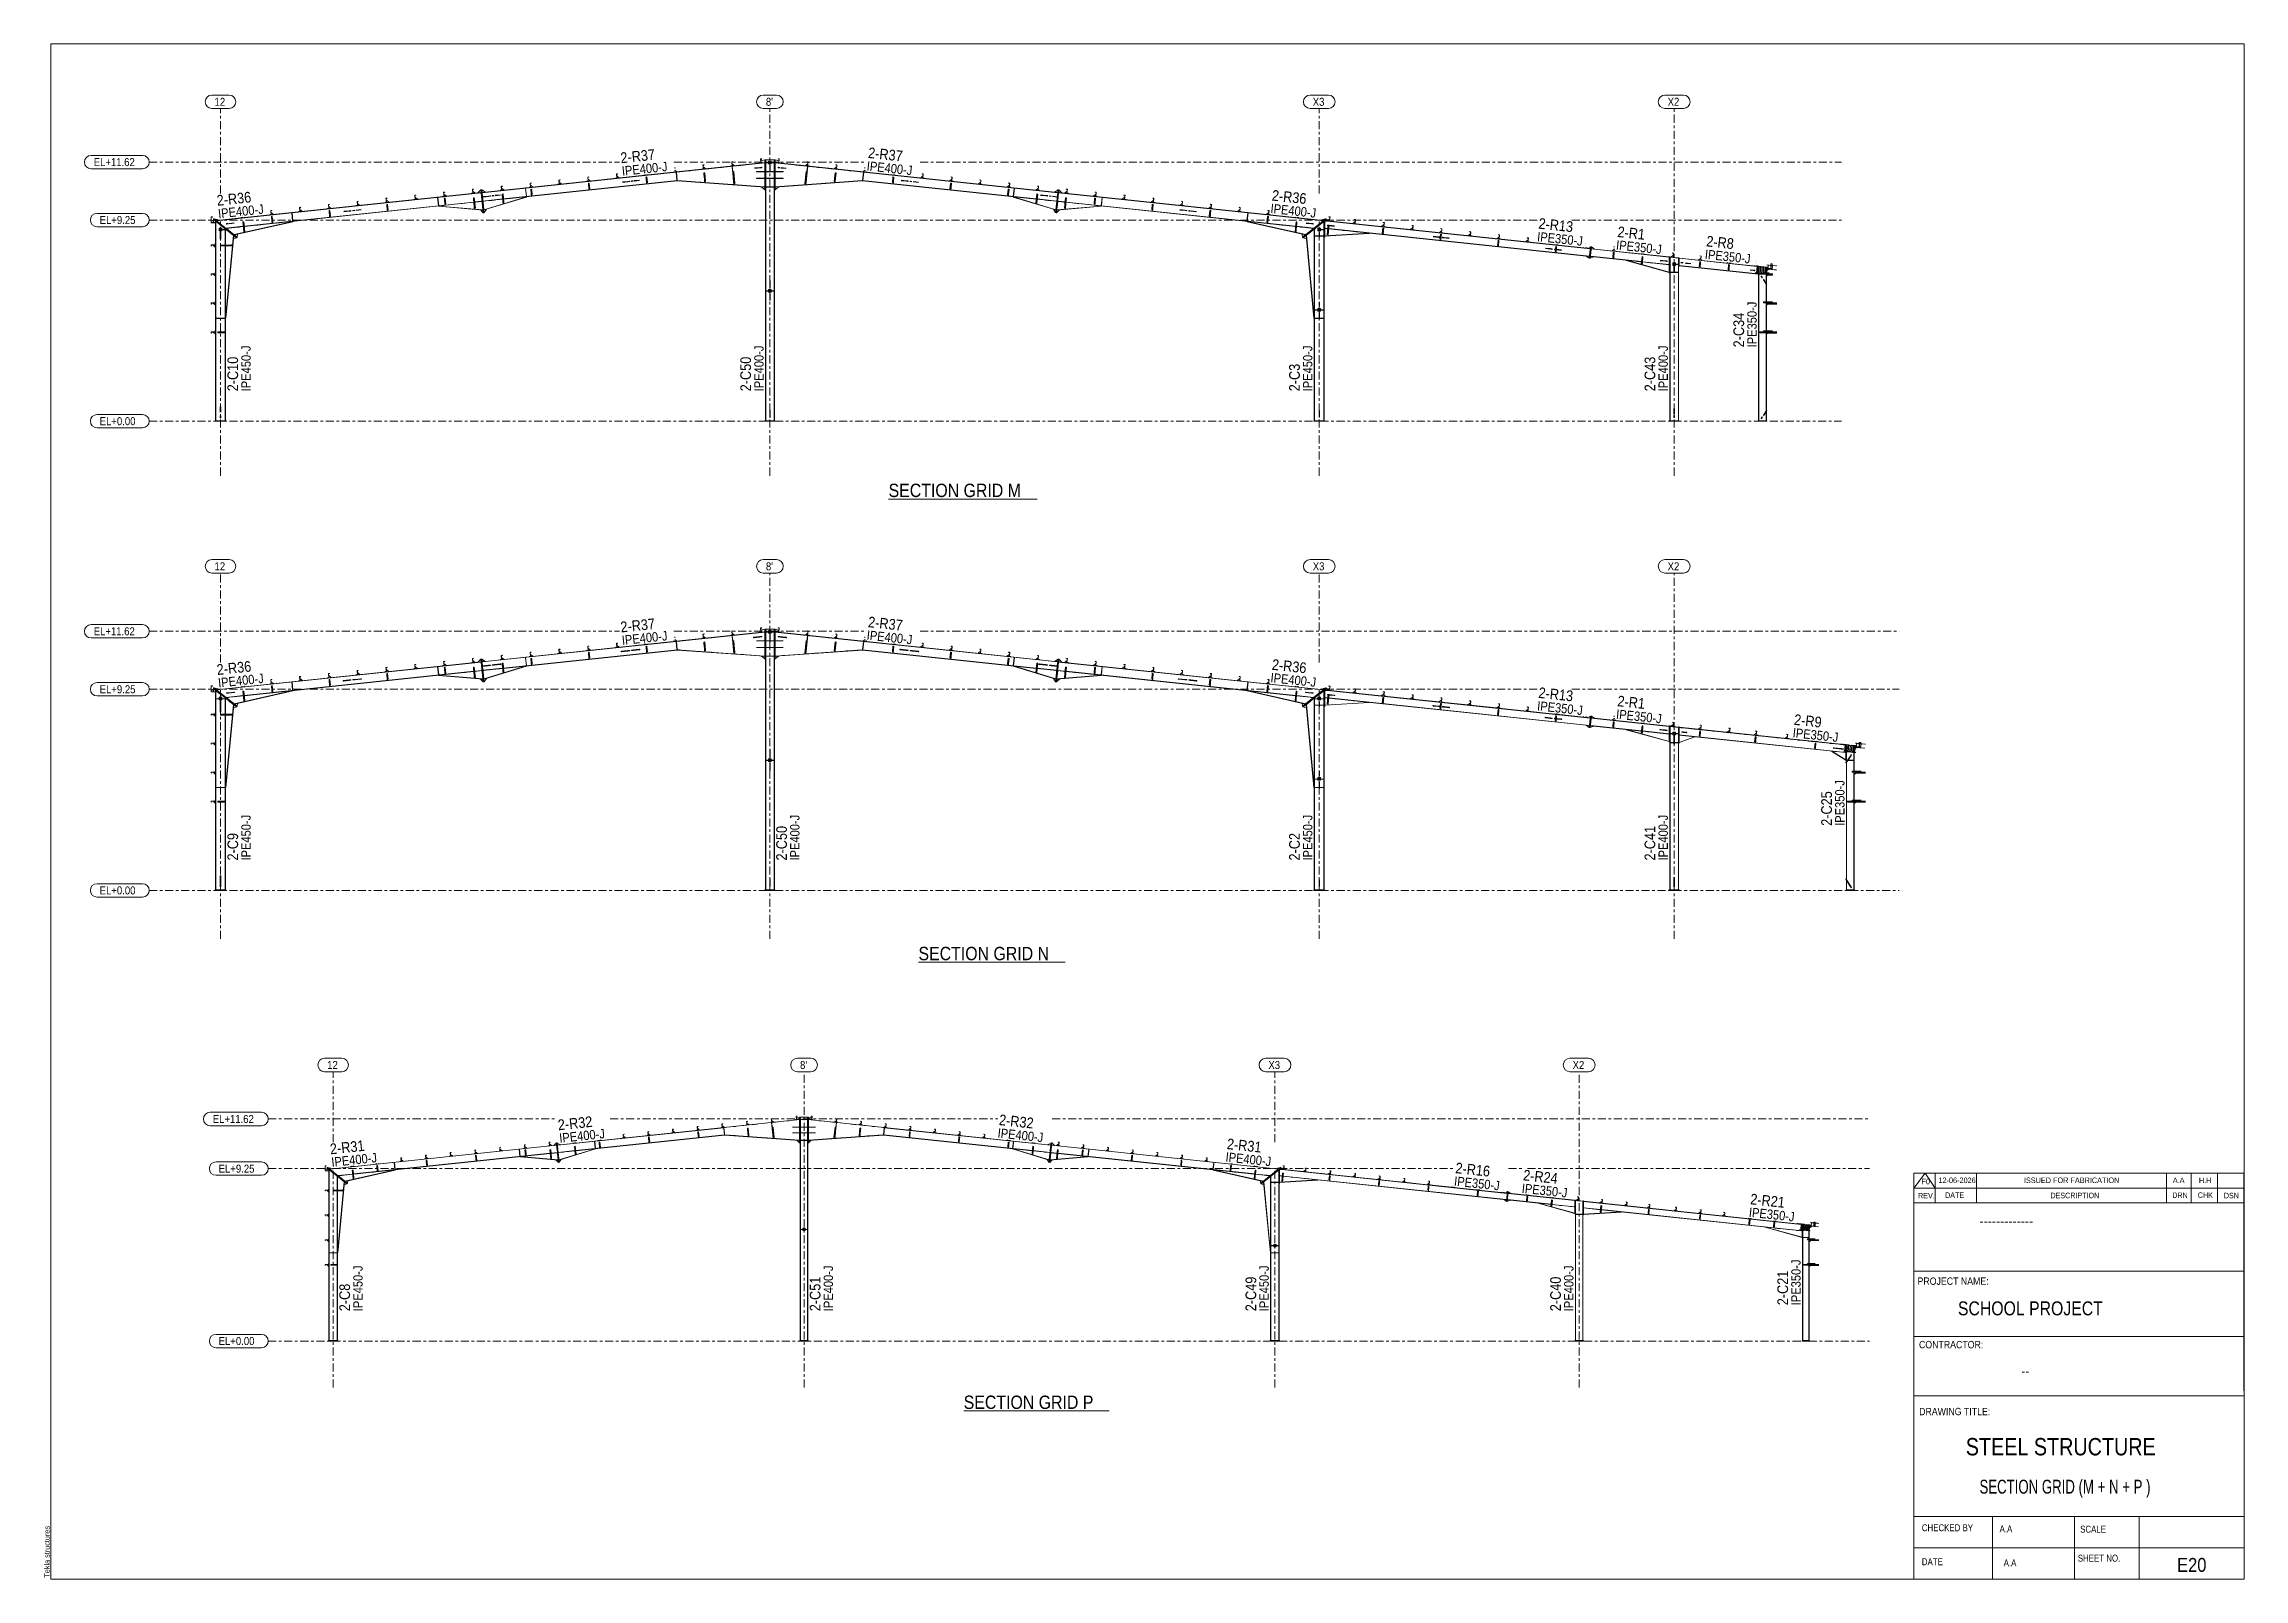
# Model space of a CAD drawing. Header units: millimetres. Extents: x -94 to 729, y -75 to 499.
import ezdxf

# ---------------------------------------------------------------- set-up
doc = ezdxf.new("R2010")
doc.units = ezdxf.units.MM
for name, pattern in [('XKITLINE00', [0]), ('XKITLINE02', [4, 2, -2]), ('XKITLINE03', [6, 3, -1, 1, -1])]:
    doc.linetypes.add(name, pattern=pattern)
for name, color, linetype, lineweight in [('DrawingSheet', 5, 'Continuous', 0), ('OtherObjectType', 7, 'Continuous', 0), ('Part', 2, 'Continuous', 0), ('PartMark', 7, 'Continuous', 0), ('S-grid', 1, 'Continuous', 0)]:
    doc.layers.add(name, color=color, linetype=linetype, lineweight=lineweight)
doc.styles.add('@ARIAL_UNICODE_MS_BOLD', font='ARIAL.TTF')
doc.styles.add('ARIAL', font='ARIAL.TTF')
doc.styles.add('ARIAL_NARROW', font='ARIALN.TTF')
doc.styles.add('COMIC_SANS_MS_BOLD', font='COMICBD.TTF')
doc.styles.add('SWIS721_EX_BT', font='ARIAL.TTF')
doc.styles.add('SWISSE', font='ARIAL.TTF')

# ---------------------------------------------------------------- blocks, each defined once
blk = doc.blocks.new('*A1')
at = {"layer": 'Part'}
blk.add_hatch(color=3, dxfattribs=at).paths.add_polyline_path([(543.78, 59.57), (543.78, 59.59), (544.06, 59.56), (544.03, 59.22), (544.01, 59.22), (544.05, 59.54)], flags=17)
blk = doc.blocks.new('*A2')
at = {"layer": 'Part'}
blk.add_hatch(color=3, dxfattribs=at).paths.add_polyline_path([(564.75, 42.88), (564.75, 42.89), (565.05, 42.89), (565.05, 42.61), (565.04, 42.61), (565.04, 42.88)], flags=17)
blk = doc.blocks.new('*A3')
at = {"layer": 'Part'}
blk.add_hatch(color=3, dxfattribs=at).paths.add_polyline_path([(553.01, 58.6), (553.01, 58.62), (553.3, 58.59), (553.26, 58.24), (553.25, 58.24), (553.28, 58.57)], flags=17)
blk = doc.blocks.new('*A4')
at = {"layer": 'Part'}
blk.add_hatch(color=3, dxfattribs=at).paths.add_polyline_path([(565.62, 52.52), (565.62, 52.19), (567.09, 52.19), (567.09, 51.83), (566.96, 51.83), (566.96, 51.85), (567.07, 51.85), (567.07, 52.18), (565.6, 52.18), (565.6, 52.54), (565.72, 52.54), (565.72, 52.52)], flags=17)
blk = doc.blocks.new('*A5')
at = {"layer": 'Part'}
blk.add_hatch(color=3, dxfattribs=at).paths.add_polyline_path([(565.62, 43.24), (565.62, 42.91), (567.09, 42.91), (567.09, 42.55), (566.96, 42.55), (566.96, 42.56), (567.07, 42.56), (567.07, 42.89), (565.6, 42.89), (565.6, 43.25), (565.72, 43.25), (565.72, 43.24)], flags=17)
blk = doc.blocks.new('*A6')
at = {"layer": 'Part'}
blk.add_hatch(color=3, dxfattribs=at).paths.add_polyline_path([(276.66, 88.3), (276.67, 88.4), (276.68, 88.4), (276.67, 88.29), (276.32, 88.33), (276.45, 89.61), (276.12, 89.64), (276.11, 89.55), (276.1, 89.55), (276.11, 89.66), (276.47, 89.62), (276.33, 88.34)], flags=17)
blk = doc.blocks.new('*A7')
at = {"layer": 'Part'}
blk.add_hatch(color=3, dxfattribs=at).paths.add_polyline_path([(276.66, 88.3), (276.67, 88.4), (276.68, 88.4), (276.67, 88.29), (276.32, 88.33), (276.45, 89.61), (276.12, 89.64), (276.11, 89.55), (276.1, 89.55), (276.11, 89.66), (276.47, 89.62), (276.33, 88.34)], flags=17)
blk = doc.blocks.new('*A8')
at = {"layer": 'Part'}
blk.add_hatch(color=3, dxfattribs=at).paths.add_polyline_path([(267.43, 89.28), (267.44, 89.37), (267.45, 89.37), (267.44, 89.26), (267.08, 89.3), (267.22, 90.58), (266.89, 90.62), (266.88, 90.52), (266.86, 90.52), (266.88, 90.63), (267.23, 90.59), (267.1, 89.31)], flags=17)
blk = doc.blocks.new('*A9')
at = {"layer": 'Part'}
blk.add_hatch(color=3, dxfattribs=at).paths.add_polyline_path([(267.43, 89.28), (267.44, 89.37), (267.45, 89.37), (267.44, 89.26), (267.08, 89.3), (267.22, 90.58), (266.89, 90.62), (266.88, 90.52), (266.86, 90.52), (266.88, 90.63), (267.23, 90.59), (267.1, 89.31)], flags=17)
blk = doc.blocks.new('*A10')
at = {"layer": 'Part'}
blk.add_hatch(color=3, dxfattribs=at).paths.add_polyline_path([(258.19, 90.25), (258.2, 90.35), (258.21, 90.34), (258.2, 90.24), (257.85, 90.27), (257.98, 91.55), (257.65, 91.59), (257.64, 91.5), (257.63, 91.5), (257.64, 91.6), (258, 91.57), (257.86, 90.29)], flags=17)
blk = doc.blocks.new('*A11')
at = {"layer": 'Part'}
blk.add_hatch(color=3, dxfattribs=at).paths.add_polyline_path([(258.19, 90.25), (258.2, 90.35), (258.21, 90.34), (258.2, 90.24), (257.85, 90.27), (257.98, 91.55), (257.65, 91.59), (257.64, 91.5), (257.63, 91.5), (257.64, 91.6), (258, 91.57), (257.86, 90.29)], flags=17)
blk = doc.blocks.new('*A12')
at = {"layer": 'Part'}
blk.add_hatch(color=3, dxfattribs=at).paths.add_polyline_path([(248.96, 91.23), (248.97, 91.32), (248.98, 91.32), (248.97, 91.21), (248.61, 91.25), (248.75, 92.53), (248.42, 92.56), (248.41, 92.47), (248.4, 92.47), (248.41, 92.58), (248.76, 92.54), (248.63, 91.26)], flags=17)
blk = doc.blocks.new('*A13')
at = {"layer": 'Part'}
blk.add_hatch(color=3, dxfattribs=at).paths.add_polyline_path([(248.96, 91.23), (248.97, 91.32), (248.98, 91.32), (248.97, 91.21), (248.61, 91.25), (248.75, 92.53), (248.42, 92.56), (248.41, 92.47), (248.4, 92.47), (248.41, 92.58), (248.76, 92.54), (248.63, 91.26)], flags=17)
blk = doc.blocks.new('*A14')
at = {"layer": 'Part'}
blk.add_hatch(color=3, dxfattribs=at).paths.add_polyline_path([(239.72, 92.2), (239.73, 92.29), (239.74, 92.29), (239.73, 92.19), (239.38, 92.22), (239.51, 93.5), (239.18, 93.54), (239.17, 93.44), (239.16, 93.45), (239.17, 93.55), (239.53, 93.51), (239.39, 92.23)], flags=17)
blk = doc.blocks.new('*A15')
at = {"layer": 'Part'}
blk.add_hatch(color=3, dxfattribs=at).paths.add_polyline_path([(239.72, 92.2), (239.73, 92.29), (239.74, 92.29), (239.73, 92.19), (239.38, 92.22), (239.51, 93.5), (239.18, 93.54), (239.17, 93.44), (239.16, 93.45), (239.17, 93.55), (239.53, 93.51), (239.39, 92.23)], flags=17)
blk = doc.blocks.new('*A16')
at = {"layer": 'Part'}
blk.add_hatch(color=3, dxfattribs=at).paths.add_polyline_path([(248.26, 90.61), (248.26, 90.63), (248.54, 90.6), (248.51, 90.24), (248.49, 90.24), (248.53, 90.58)], flags=17)
blk = doc.blocks.new('*A17')
at = {"layer": 'Part'}
blk.add_hatch(color=3, dxfattribs=at).paths.add_polyline_path([(275.9, 87.08), (275.9, 87.1), (276.18, 87.07), (276.14, 86.63), (276.12, 86.63), (276.17, 87.05)], flags=17)
blk = doc.blocks.new('*A18')
at = {"layer": 'Part'}
blk.add_hatch(color=3, dxfattribs=at).paths.add_polyline_path([(266.73, 88.66), (266.73, 88.68), (267.01, 88.65), (266.98, 88.29), (266.96, 88.29), (267, 88.63)], flags=17)
blk = doc.blocks.new('*A19')
at = {"layer": 'Part'}
blk.add_hatch(color=3, dxfattribs=at).paths.add_polyline_path([(67.53, 83.78), (67.81, 83.81), (67.81, 83.79), (67.54, 83.76), (67.58, 83.42), (67.57, 83.42)], flags=17)
blk = doc.blocks.new('*A20')
at = {"layer": 'Part'}
blk.add_hatch(color=3, dxfattribs=at).paths.add_polyline_path([(86, 85.73), (86.28, 85.76), (86.28, 85.74), (86.01, 85.71), (86.05, 85.37), (86.04, 85.37)], flags=17)
blk = doc.blocks.new('*A21')
at = {"layer": 'Part'}
blk.add_hatch(color=3, dxfattribs=at).paths.add_polyline_path([(95.32, 85.83), (95.61, 85.86), (95.61, 85.84), (95.34, 85.81), (95.39, 85.34), (95.38, 85.34)], flags=17)
blk = doc.blocks.new('*A22')
at = {"layer": 'Part'}
blk.add_hatch(color=3, dxfattribs=at).paths.add_polyline_path([(104.53, 87.07), (104.81, 87.1), (104.82, 87.08), (104.55, 87.05), (104.59, 86.63), (104.58, 86.63)], flags=17)
blk = doc.blocks.new('*A23')
at = {"layer": 'Part'}
blk.add_hatch(color=3, dxfattribs=at).paths.add_polyline_path([(113.7, 88.65), (113.99, 88.68), (113.99, 88.66), (113.72, 88.63), (113.75, 88.29), (113.74, 88.29)], flags=17)
blk = doc.blocks.new('*A24')
at = {"layer": 'Part'}
blk.add_hatch(color=3, dxfattribs=at).paths.add_polyline_path([(12.5, 61.81), (12.5, 61.82), (12.61, 61.82), (12.61, 61.46), (11.32, 61.46), (11.32, 61.13), (11.41, 61.13), (11.41, 61.12), (11.31, 61.12), (11.31, 61.48), (12.59, 61.48), (12.59, 61.81)], flags=17)
blk = doc.blocks.new('*A25')
at = {"layer": 'Part'}
blk.add_hatch(color=3, dxfattribs=at).paths.add_polyline_path([(12.5, 61.81), (12.5, 61.82), (12.61, 61.82), (12.61, 61.46), (11.32, 61.46), (11.32, 61.13), (11.41, 61.13), (11.41, 61.12), (11.31, 61.12), (11.31, 61.48), (12.59, 61.48), (12.59, 61.81)], flags=17)
blk = doc.blocks.new('*A26')
at = {"layer": 'Part'}
blk.add_hatch(color=3, dxfattribs=at).paths.add_polyline_path([(12.5, 43.24), (12.5, 43.25), (12.61, 43.25), (12.61, 42.89), (11.32, 42.89), (11.32, 42.56), (11.41, 42.56), (11.41, 42.55), (11.31, 42.55), (11.31, 42.91), (12.59, 42.91), (12.59, 43.24)], flags=17)
blk = doc.blocks.new('*A27')
at = {"layer": 'Part'}
blk.add_hatch(color=3, dxfattribs=at).paths.add_polyline_path([(12.5, 43.24), (12.5, 43.25), (12.61, 43.25), (12.61, 42.89), (11.32, 42.89), (11.32, 42.56), (11.41, 42.56), (11.41, 42.55), (11.31, 42.55), (11.31, 42.91), (12.59, 42.91), (12.59, 43.24)], flags=17)
blk = doc.blocks.new('*A28')
at = {"layer": 'Part'}
blk.add_hatch(color=3, dxfattribs=at).paths.add_polyline_path([(12.5, 52.52), (12.5, 52.54), (12.61, 52.54), (12.61, 52.18), (11.32, 52.18), (11.32, 51.85), (11.41, 51.85), (11.41, 51.83), (11.31, 51.83), (11.31, 52.19), (12.59, 52.19), (12.59, 52.52)], flags=17)
blk = doc.blocks.new('*A29')
at = {"layer": 'Part'}
blk.add_hatch(color=3, dxfattribs=at).paths.add_polyline_path([(12.5, 52.52), (12.5, 52.54), (12.61, 52.54), (12.61, 52.18), (11.32, 52.18), (11.32, 51.85), (11.41, 51.85), (11.41, 51.83), (11.31, 51.83), (11.31, 52.19), (12.59, 52.19), (12.59, 52.52)], flags=17)
blk = doc.blocks.new('*A30')
at = {"layer": 'Part'}
blk.add_hatch(color=3, dxfattribs=at).paths.add_polyline_path([(13.4, 42.61), (13.4, 42.89), (13.78, 42.89), (13.78, 42.88), (13.42, 42.88), (13.42, 42.61)], flags=17)
blk = doc.blocks.new('*A31')
at = {"layer": 'Part'}
blk.add_hatch(color=3, dxfattribs=at).paths.add_polyline_path([(11.31, 78.51), (11.31, 79.81), (11.66, 79.81), (11.66, 79.71), (11.65, 79.71), (11.65, 79.8), (11.32, 79.8), (11.32, 78.53), (11.65, 78.53), (11.65, 78.62), (11.66, 78.62), (11.66, 78.51)], flags=17)
blk = doc.blocks.new('*A32')
at = {"layer": 'Part'}
blk.add_hatch(color=3, dxfattribs=at).paths.add_polyline_path([(21.14, 80.85), (21.49, 80.89), (21.5, 80.78), (21.49, 80.78), (21.48, 80.88), (21.15, 80.84), (21.29, 79.56), (20.93, 79.52), (20.92, 79.63), (20.93, 79.63), (20.94, 79.54), (21.27, 79.57)], flags=17)
blk = doc.blocks.new('*A33')
at = {"layer": 'Part'}
blk.add_hatch(color=3, dxfattribs=at).paths.add_polyline_path([(21.14, 80.85), (21.49, 80.89), (21.5, 80.78), (21.49, 80.78), (21.48, 80.88), (21.15, 80.84), (21.29, 79.56), (20.93, 79.52), (20.92, 79.63), (20.93, 79.63), (20.94, 79.54), (21.27, 79.57)], flags=17)
blk = doc.blocks.new('*A34')
at = {"layer": 'Part'}
blk.add_hatch(color=3, dxfattribs=at).paths.add_polyline_path([(30.37, 81.83), (30.73, 81.86), (30.74, 81.76), (30.73, 81.76), (30.72, 81.85), (30.39, 81.81), (30.52, 80.53), (30.17, 80.5), (30.16, 80.6), (30.17, 80.6), (30.18, 80.51), (30.51, 80.55)], flags=17)
blk = doc.blocks.new('*A35')
at = {"layer": 'Part'}
blk.add_hatch(color=3, dxfattribs=at).paths.add_polyline_path([(30.37, 81.83), (30.73, 81.86), (30.74, 81.76), (30.73, 81.76), (30.72, 81.85), (30.39, 81.81), (30.52, 80.53), (30.17, 80.5), (30.16, 80.6), (30.17, 80.6), (30.18, 80.51), (30.51, 80.55)], flags=17)
blk = doc.blocks.new('*A36')
at = {"layer": 'Part'}
blk.add_hatch(color=3, dxfattribs=at).paths.add_polyline_path([(39.61, 82.8), (39.96, 82.84), (39.97, 82.73), (39.96, 82.73), (39.95, 82.82), (39.62, 82.79), (39.76, 81.51), (39.4, 81.47), (39.39, 81.58), (39.4, 81.58), (39.41, 81.49), (39.74, 81.52)], flags=17)
blk = doc.blocks.new('*A37')
at = {"layer": 'Part'}
blk.add_hatch(color=3, dxfattribs=at).paths.add_polyline_path([(39.61, 82.8), (39.96, 82.84), (39.97, 82.73), (39.96, 82.73), (39.95, 82.82), (39.62, 82.79), (39.76, 81.51), (39.4, 81.47), (39.39, 81.58), (39.4, 81.58), (39.41, 81.49), (39.74, 81.52)], flags=17)
blk = doc.blocks.new('*A38')
at = {"layer": 'Part'}
blk.add_hatch(color=3, dxfattribs=at).paths.add_polyline_path([(14.29, 70.46), (14.29, 70.75), (14.81, 70.75), (14.81, 70.74), (14.32, 70.74), (14.32, 70.46)], flags=17)
blk = doc.blocks.new('*A39')
at = {"layer": 'Part'}
blk.add_hatch(color=3, dxfattribs=at).paths.add_polyline_path([(21.44, 78.16), (21.72, 78.19), (21.72, 78.16), (21.45, 78.14), (21.5, 77.69), (21.49, 77.69)], flags=17)
blk = doc.blocks.new('*A40')
at = {"layer": 'Part'}
blk.add_hatch(color=3, dxfattribs=at).paths.add_polyline_path([(30.59, 79.88), (30.88, 79.91), (30.88, 79.89), (30.61, 79.86), (30.64, 79.52), (30.63, 79.52)], flags=17)
blk = doc.blocks.new('*A41')
at = {"layer": 'Part'}
blk.add_hatch(color=3, dxfattribs=at).paths.add_polyline_path([(12.5, 71.09), (12.5, 71.11), (12.61, 71.11), (12.61, 70.75), (11.32, 70.75), (11.32, 70.42), (11.41, 70.42), (11.41, 70.41), (11.31, 70.41), (11.31, 70.76), (12.59, 70.76), (12.59, 71.09)], flags=17)
blk = doc.blocks.new('*A42')
at = {"layer": 'Part'}
blk.add_hatch(color=3, dxfattribs=at).paths.add_polyline_path([(12.5, 71.09), (12.5, 71.11), (12.61, 71.11), (12.61, 70.75), (11.32, 70.75), (11.32, 70.42), (11.41, 70.42), (11.41, 70.41), (11.31, 70.41), (11.31, 70.76), (12.59, 70.76), (12.59, 71.09)], flags=17)
blk = doc.blocks.new('*A43')
at = {"layer": 'Part'}
blk.add_hatch(color=3, dxfattribs=at).paths.add_polyline_path([(48.84, 83.77), (49.2, 83.81), (49.21, 83.7), (49.2, 83.7), (49.19, 83.8), (48.86, 83.76), (48.99, 82.48), (48.64, 82.44), (48.62, 82.55), (48.64, 82.55), (48.65, 82.46), (48.98, 82.49)], flags=17)
blk = doc.blocks.new('*A44')
at = {"layer": 'Part'}
blk.add_hatch(color=3, dxfattribs=at).paths.add_polyline_path([(48.84, 83.77), (49.2, 83.81), (49.21, 83.7), (49.2, 83.7), (49.19, 83.8), (48.86, 83.76), (48.99, 82.48), (48.64, 82.44), (48.62, 82.55), (48.64, 82.55), (48.65, 82.46), (48.98, 82.49)], flags=17)
blk = doc.blocks.new('*A45')
at = {"layer": 'Part'}
blk.add_hatch(color=3, dxfattribs=at).paths.add_polyline_path([(58.08, 84.75), (58.43, 84.79), (58.44, 84.68), (58.43, 84.68), (58.42, 84.77), (58.09, 84.74), (58.23, 83.46), (57.87, 83.42), (57.86, 83.53), (57.87, 83.53), (57.88, 83.43), (58.21, 83.47)], flags=17)
blk = doc.blocks.new('*A46')
at = {"layer": 'Part'}
blk.add_hatch(color=3, dxfattribs=at).paths.add_polyline_path([(58.08, 84.75), (58.43, 84.79), (58.44, 84.68), (58.43, 84.68), (58.42, 84.77), (58.09, 84.74), (58.23, 83.46), (57.87, 83.42), (57.86, 83.53), (57.87, 83.53), (57.88, 83.43), (58.21, 83.47)], flags=17)
blk = doc.blocks.new('*A47')
at = {"layer": 'Part'}
blk.add_hatch(color=3, dxfattribs=at).paths.add_polyline_path([(67.31, 85.72), (67.67, 85.76), (67.68, 85.65), (67.66, 85.65), (67.65, 85.75), (67.32, 85.71), (67.46, 84.43), (67.1, 84.39), (67.09, 84.5), (67.11, 84.5), (67.12, 84.41), (67.45, 84.44)], flags=17)
blk = doc.blocks.new('*A48')
at = {"layer": 'Part'}
blk.add_hatch(color=3, dxfattribs=at).paths.add_polyline_path([(67.31, 85.72), (67.67, 85.76), (67.68, 85.65), (67.66, 85.65), (67.65, 85.75), (67.32, 85.71), (67.46, 84.43), (67.1, 84.39), (67.09, 84.5), (67.11, 84.5), (67.12, 84.41), (67.45, 84.44)], flags=17)
blk = doc.blocks.new('*A49')
at = {"layer": 'Part'}
blk.add_hatch(color=3, dxfattribs=at).paths.add_polyline_path([(76.55, 86.7), (76.9, 86.73), (76.91, 86.63), (76.9, 86.63), (76.89, 86.72), (76.56, 86.68), (76.69, 85.4), (76.34, 85.37), (76.33, 85.47), (76.34, 85.47), (76.35, 85.38), (76.68, 85.42)], flags=17)
blk = doc.blocks.new('*A50')
at = {"layer": 'Part'}
blk.add_hatch(color=3, dxfattribs=at).paths.add_polyline_path([(76.55, 86.7), (76.9, 86.73), (76.91, 86.63), (76.9, 86.63), (76.89, 86.72), (76.56, 86.68), (76.69, 85.4), (76.34, 85.37), (76.33, 85.47), (76.34, 85.47), (76.35, 85.38), (76.68, 85.42)], flags=17)
blk = doc.blocks.new('*A51')
at = {"layer": 'Part'}
blk.add_hatch(color=3, dxfattribs=at).paths.add_polyline_path([(85.78, 87.67), (86.13, 87.71), (86.15, 87.6), (86.13, 87.6), (86.12, 87.69), (85.79, 87.66), (85.93, 86.38), (85.57, 86.34), (85.56, 86.45), (85.58, 86.45), (85.59, 86.36), (85.91, 86.39)], flags=17)
blk = doc.blocks.new('*A52')
at = {"layer": 'Part'}
blk.add_hatch(color=3, dxfattribs=at).paths.add_polyline_path([(85.78, 87.67), (86.13, 87.71), (86.15, 87.6), (86.13, 87.6), (86.12, 87.69), (85.79, 87.66), (85.93, 86.38), (85.57, 86.34), (85.56, 86.45), (85.58, 86.45), (85.59, 86.36), (85.91, 86.39)], flags=17)
blk = doc.blocks.new('*A53')
at = {"layer": 'Part'}
blk.add_hatch(color=3, dxfattribs=at).paths.add_polyline_path([(95.01, 88.64), (95.37, 88.68), (95.38, 88.57), (95.37, 88.57), (95.36, 88.67), (95.03, 88.63), (95.16, 87.35), (94.81, 87.32), (94.8, 87.42), (94.81, 87.42), (94.82, 87.33), (95.15, 87.36)], flags=17)
blk = doc.blocks.new('*A54')
at = {"layer": 'Part'}
blk.add_hatch(color=3, dxfattribs=at).paths.add_polyline_path([(95.01, 88.64), (95.37, 88.68), (95.38, 88.57), (95.37, 88.57), (95.36, 88.67), (95.03, 88.63), (95.16, 87.35), (94.81, 87.32), (94.8, 87.42), (94.81, 87.42), (94.82, 87.33), (95.15, 87.36)], flags=17)
blk = doc.blocks.new('*A55')
at = {"layer": 'Part'}
blk.add_hatch(color=3, dxfattribs=at).paths.add_polyline_path([(104.25, 89.62), (104.6, 89.66), (104.62, 89.55), (104.6, 89.55), (104.59, 89.64), (104.26, 89.61), (104.4, 88.33), (104.04, 88.29), (104.03, 88.4), (104.04, 88.4), (104.05, 88.3), (104.38, 88.34)], flags=17)
blk = doc.blocks.new('*A56')
at = {"layer": 'Part'}
blk.add_hatch(color=3, dxfattribs=at).paths.add_polyline_path([(104.25, 89.62), (104.6, 89.66), (104.62, 89.55), (104.6, 89.55), (104.59, 89.64), (104.26, 89.61), (104.4, 88.33), (104.04, 88.29), (104.03, 88.4), (104.04, 88.4), (104.05, 88.3), (104.38, 88.34)], flags=17)
blk = doc.blocks.new('*A57')
at = {"layer": 'Part'}
blk.add_hatch(color=3, dxfattribs=at).paths.add_polyline_path([(113.48, 90.59), (113.84, 90.63), (113.85, 90.52), (113.84, 90.52), (113.83, 90.62), (113.5, 90.58), (113.63, 89.3), (113.28, 89.26), (113.27, 89.37), (113.28, 89.37), (113.29, 89.28), (113.62, 89.31)], flags=17)
blk = doc.blocks.new('*A58')
at = {"layer": 'Part'}
blk.add_hatch(color=3, dxfattribs=at).paths.add_polyline_path([(113.48, 90.59), (113.84, 90.63), (113.85, 90.52), (113.84, 90.52), (113.83, 90.62), (113.5, 90.58), (113.63, 89.3), (113.28, 89.26), (113.27, 89.37), (113.28, 89.37), (113.29, 89.28), (113.62, 89.31)], flags=17)
blk = doc.blocks.new('*A59')
at = {"layer": 'Part'}
blk.add_hatch(color=3, dxfattribs=at).paths.add_polyline_path([(49.06, 81.83), (49.34, 81.86), (49.35, 81.84), (49.08, 81.81), (49.11, 81.47), (49.1, 81.47)], flags=17)
blk = doc.blocks.new('*A60')
at = {"layer": 'Part'}
blk.add_hatch(color=3, dxfattribs=at).paths.add_polyline_path([(201.95, 94.23), (201.96, 94.26), (202.24, 94.23), (202.18, 93.68), (202.17, 93.68), (202.22, 94.21)], flags=17)
blk = doc.blocks.new('*A61')
at = {"layer": 'Part'}
blk.add_hatch(color=3, dxfattribs=at).paths.add_polyline_path([(211.26, 93.89), (211.26, 93.92), (211.54, 93.89), (211.5, 93.44), (211.48, 93.44), (211.53, 93.86)], flags=17)
blk = doc.blocks.new('*A62')
at = {"layer": 'Part'}
blk.add_hatch(color=3, dxfattribs=at).paths.add_polyline_path([(229.79, 92.56), (229.79, 92.57), (230.08, 92.54), (230.04, 92.18), (230.02, 92.19), (230.06, 92.53)], flags=17)
blk = doc.blocks.new('*A63')
at = {"layer": 'Part'}
h = blk.add_hatch(color=3, dxfattribs=at)
h.paths.add_polyline_path([(190, 55.71), (190, 56.43), (190.71, 56.43), (190.71, 55.71)], flags=17)
h.paths.add_polyline_path([(190.03, 56.4), (190.03, 55.74), (190.69, 55.74), (190.69, 56.4)])
blk = doc.blocks.new('*A64')
at = {"layer": 'Part'}
blk.add_hatch(color=3, dxfattribs=at).paths.add_polyline_path([(159.66, 95.46), (160.01, 95.5), (160.02, 95.39), (160.01, 95.39), (160, 95.49), (159.67, 95.45), (159.8, 94.17), (159.45, 94.13), (159.44, 94.24), (159.45, 94.24), (159.46, 94.15), (159.79, 94.18)], flags=17)
blk = doc.blocks.new('*A65')
at = {"layer": 'Part'}
blk.add_hatch(color=3, dxfattribs=at).paths.add_polyline_path([(159.66, 95.46), (160.01, 95.5), (160.02, 95.39), (160.01, 95.39), (160, 95.49), (159.67, 95.45), (159.8, 94.17), (159.45, 94.13), (159.44, 94.24), (159.45, 94.24), (159.46, 94.15), (159.79, 94.18)], flags=17)
blk = doc.blocks.new('*A66')
at = {"layer": 'Part'}
blk.add_hatch(color=3, dxfattribs=at).paths.add_polyline_path([(168.89, 96.44), (169.25, 96.47), (169.26, 96.37), (169.24, 96.37), (169.23, 96.46), (168.9, 96.42), (169.04, 95.14), (168.68, 95.11), (168.67, 95.21), (168.69, 95.22), (168.7, 95.12), (169.03, 95.16)], flags=17)
blk = doc.blocks.new('*A67')
at = {"layer": 'Part'}
blk.add_hatch(color=3, dxfattribs=at).paths.add_polyline_path([(168.89, 96.44), (169.25, 96.47), (169.26, 96.37), (169.24, 96.37), (169.23, 96.46), (168.9, 96.42), (169.04, 95.14), (168.68, 95.11), (168.67, 95.21), (168.69, 95.22), (168.7, 95.12), (169.03, 95.16)], flags=17)
blk = doc.blocks.new('*A68')
at = {"layer": 'Part'}
blk.add_hatch(color=3, dxfattribs=at).paths.add_polyline_path([(178.12, 97.41), (178.48, 97.45), (178.49, 97.34), (178.48, 97.34), (178.47, 97.43), (178.14, 97.4), (178.27, 96.12), (177.92, 96.08), (177.91, 96.19), (177.92, 96.19), (177.93, 96.1), (178.26, 96.13)], flags=17)
blk = doc.blocks.new('*A69')
at = {"layer": 'Part'}
blk.add_hatch(color=3, dxfattribs=at).paths.add_polyline_path([(178.12, 97.41), (178.48, 97.45), (178.49, 97.34), (178.48, 97.34), (178.47, 97.43), (178.14, 97.4), (178.27, 96.12), (177.92, 96.08), (177.91, 96.19), (177.92, 96.19), (177.93, 96.1), (178.26, 96.13)], flags=17)
blk = doc.blocks.new('*A70')
at = {"layer": 'Part'}
blk.add_hatch(color=3, dxfattribs=at).paths.add_polyline_path([(132.17, 90.6), (132.45, 90.63), (132.46, 90.61), (132.19, 90.58), (132.22, 90.24), (132.21, 90.24)], flags=17)
blk = doc.blocks.new('*A71')
at = {"layer": 'Part'}
blk.add_hatch(color=3, dxfattribs=at).paths.add_polyline_path([(150.64, 92.54), (150.92, 92.57), (150.93, 92.56), (150.66, 92.53), (150.69, 92.19), (150.68, 92.18)], flags=17)
blk = doc.blocks.new('*A72')
at = {"layer": 'Part'}
blk.add_hatch(color=3, dxfattribs=at).paths.add_polyline_path([(178.47, 94.23), (178.76, 94.26), (178.76, 94.23), (178.49, 94.21), (178.55, 93.68), (178.53, 93.68)], flags=17)
blk = doc.blocks.new('*A73')
at = {"layer": 'Part'}
blk.add_hatch(color=3, dxfattribs=at).paths.add_polyline_path([(169.17, 93.89), (169.46, 93.92), (169.46, 93.89), (169.19, 93.86), (169.23, 93.44), (169.22, 93.44)], flags=17)
blk = doc.blocks.new('*A74')
at = {"layer": 'Part'}
blk.add_hatch(color=3, dxfattribs=at).paths.add_polyline_path([(122.72, 91.57), (123.07, 91.6), (123.08, 91.5), (123.07, 91.5), (123.06, 91.59), (122.73, 91.55), (122.87, 90.27), (122.51, 90.24), (122.5, 90.34), (122.51, 90.35), (122.52, 90.25), (122.85, 90.29)], flags=17)
blk = doc.blocks.new('*A75')
at = {"layer": 'Part'}
blk.add_hatch(color=3, dxfattribs=at).paths.add_polyline_path([(122.72, 91.57), (123.07, 91.6), (123.08, 91.5), (123.07, 91.5), (123.06, 91.59), (122.73, 91.55), (122.87, 90.27), (122.51, 90.24), (122.5, 90.34), (122.51, 90.35), (122.52, 90.25), (122.85, 90.29)], flags=17)
blk = doc.blocks.new('*A76')
at = {"layer": 'Part'}
blk.add_hatch(color=3, dxfattribs=at).paths.add_polyline_path([(131.95, 92.54), (132.31, 92.58), (132.32, 92.47), (132.31, 92.47), (132.3, 92.56), (131.97, 92.53), (132.1, 91.25), (131.75, 91.21), (131.73, 91.32), (131.75, 91.32), (131.76, 91.23), (132.09, 91.26)], flags=17)
blk = doc.blocks.new('*A77')
at = {"layer": 'Part'}
blk.add_hatch(color=3, dxfattribs=at).paths.add_polyline_path([(131.95, 92.54), (132.31, 92.58), (132.32, 92.47), (132.31, 92.47), (132.3, 92.56), (131.97, 92.53), (132.1, 91.25), (131.75, 91.21), (131.73, 91.32), (131.75, 91.32), (131.76, 91.23), (132.09, 91.26)], flags=17)
blk = doc.blocks.new('*A78')
at = {"layer": 'Part'}
blk.add_hatch(color=3, dxfattribs=at).paths.add_polyline_path([(141.19, 93.51), (141.54, 93.55), (141.55, 93.45), (141.54, 93.44), (141.53, 93.54), (141.2, 93.5), (141.34, 92.22), (140.98, 92.19), (140.97, 92.29), (140.98, 92.29), (140.99, 92.2), (141.32, 92.23)], flags=17)
blk = doc.blocks.new('*A79')
at = {"layer": 'Part'}
blk.add_hatch(color=3, dxfattribs=at).paths.add_polyline_path([(141.19, 93.51), (141.54, 93.55), (141.55, 93.45), (141.54, 93.44), (141.53, 93.54), (141.2, 93.5), (141.34, 92.22), (140.98, 92.19), (140.97, 92.29), (140.98, 92.29), (140.99, 92.2), (141.32, 92.23)], flags=17)
blk = doc.blocks.new('*A80')
at = {"layer": 'Part'}
blk.add_hatch(color=3, dxfattribs=at).paths.add_polyline_path([(150.42, 94.49), (150.78, 94.53), (150.79, 94.42), (150.77, 94.42), (150.76, 94.51), (150.44, 94.48), (150.57, 93.2), (150.22, 93.16), (150.2, 93.27), (150.22, 93.27), (150.23, 93.17), (150.56, 93.21)], flags=17)
blk = doc.blocks.new('*A81')
at = {"layer": 'Part'}
blk.add_hatch(color=3, dxfattribs=at).paths.add_polyline_path([(150.42, 94.49), (150.78, 94.53), (150.79, 94.42), (150.77, 94.42), (150.76, 94.51), (150.44, 94.48), (150.57, 93.2), (150.22, 93.16), (150.2, 93.27), (150.22, 93.27), (150.23, 93.17), (150.56, 93.21)], flags=17)
blk = doc.blocks.new('*A82')
at = {"layer": 'Part'}
blk.add_hatch(color=3, dxfattribs=at).paths.add_polyline_path([(193.55, 97.07), (193.56, 97.16), (193.57, 97.16), (193.56, 97.06), (193.21, 97.09), (193.34, 98.37), (193.01, 98.41), (193, 98.31), (192.99, 98.32), (193, 98.42), (193.36, 98.38), (193.22, 97.1)], flags=17)
blk = doc.blocks.new('*A83')
at = {"layer": 'Part'}
blk.add_hatch(color=3, dxfattribs=at).paths.add_polyline_path([(193.55, 97.07), (193.56, 97.16), (193.57, 97.16), (193.56, 97.06), (193.21, 97.09), (193.34, 98.37), (193.01, 98.41), (193, 98.31), (192.99, 98.32), (193, 98.42), (193.36, 98.38), (193.22, 97.1)], flags=17)
blk = doc.blocks.new('*A84')
at = {"layer": 'Part'}
blk.add_hatch(color=3, dxfattribs=at).paths.add_polyline_path([(187.36, 98.38), (187.71, 98.42), (187.73, 98.32), (187.71, 98.31), (187.7, 98.41), (187.37, 98.37), (187.51, 97.09), (187.15, 97.06), (187.14, 97.16), (187.15, 97.16), (187.16, 97.07), (187.49, 97.1)], flags=17)
blk = doc.blocks.new('*A85')
at = {"layer": 'Part'}
blk.add_hatch(color=3, dxfattribs=at).paths.add_polyline_path([(187.36, 98.38), (187.71, 98.42), (187.73, 98.32), (187.71, 98.31), (187.7, 98.41), (187.37, 98.37), (187.51, 97.09), (187.15, 97.06), (187.14, 97.16), (187.15, 97.16), (187.16, 97.07), (187.49, 97.1)], flags=17)
blk = doc.blocks.new('*A86')
at = {"layer": 'Part'}
blk.add_hatch(color=3, dxfattribs=at).paths.add_polyline_path([(230.49, 93.17), (230.5, 93.27), (230.51, 93.27), (230.5, 93.16), (230.14, 93.2), (230.28, 94.48), (229.95, 94.51), (229.94, 94.42), (229.93, 94.42), (229.94, 94.53), (230.29, 94.49), (230.16, 93.21)], flags=17)
blk = doc.blocks.new('*A87')
at = {"layer": 'Part'}
blk.add_hatch(color=3, dxfattribs=at).paths.add_polyline_path([(230.49, 93.17), (230.5, 93.27), (230.51, 93.27), (230.5, 93.16), (230.14, 93.2), (230.28, 94.48), (229.95, 94.51), (229.94, 94.42), (229.93, 94.42), (229.94, 94.53), (230.29, 94.49), (230.16, 93.21)], flags=17)
blk = doc.blocks.new('*A88')
at = {"layer": 'Part'}
blk.add_hatch(color=3, dxfattribs=at).paths.add_polyline_path([(221.25, 94.15), (221.26, 94.24), (221.28, 94.24), (221.26, 94.13), (220.91, 94.17), (221.04, 95.45), (220.71, 95.49), (220.71, 95.39), (220.69, 95.39), (220.7, 95.5), (221.06, 95.46), (220.92, 94.18)], flags=17)
blk = doc.blocks.new('*A89')
at = {"layer": 'Part'}
blk.add_hatch(color=3, dxfattribs=at).paths.add_polyline_path([(221.25, 94.15), (221.26, 94.24), (221.28, 94.24), (221.26, 94.13), (220.91, 94.17), (221.04, 95.45), (220.71, 95.49), (220.71, 95.39), (220.69, 95.39), (220.7, 95.5), (221.06, 95.46), (220.92, 94.18)], flags=17)
blk = doc.blocks.new('*A90')
at = {"layer": 'Part'}
blk.add_hatch(color=3, dxfattribs=at).paths.add_polyline_path([(212.02, 95.12), (212.03, 95.22), (212.04, 95.21), (212.03, 95.11), (211.67, 95.14), (211.81, 96.42), (211.48, 96.46), (211.47, 96.37), (211.46, 96.37), (211.47, 96.47), (211.82, 96.44), (211.69, 95.16)], flags=17)
blk = doc.blocks.new('*A91')
at = {"layer": 'Part'}
blk.add_hatch(color=3, dxfattribs=at).paths.add_polyline_path([(212.02, 95.12), (212.03, 95.22), (212.04, 95.21), (212.03, 95.11), (211.67, 95.14), (211.81, 96.42), (211.48, 96.46), (211.47, 96.37), (211.46, 96.37), (211.47, 96.47), (211.82, 96.44), (211.69, 95.16)], flags=17)
blk = doc.blocks.new('*A92')
at = {"layer": 'Part'}
blk.add_hatch(color=3, dxfattribs=at).paths.add_polyline_path([(202.78, 96.1), (202.79, 96.19), (202.81, 96.19), (202.8, 96.08), (202.44, 96.12), (202.58, 97.4), (202.25, 97.43), (202.24, 97.34), (202.22, 97.34), (202.23, 97.45), (202.59, 97.41), (202.45, 96.13)], flags=17)
blk = doc.blocks.new('*A93')
at = {"layer": 'Part'}
blk.add_hatch(color=3, dxfattribs=at).paths.add_polyline_path([(202.78, 96.1), (202.79, 96.19), (202.81, 96.19), (202.8, 96.08), (202.44, 96.12), (202.58, 97.4), (202.25, 97.43), (202.24, 97.34), (202.22, 97.34), (202.23, 97.45), (202.59, 97.41), (202.45, 96.13)], flags=17)
blk = doc.blocks.new('*A94')
at = {"layer": 'Part'}
blk.add_hatch(color=3, dxfattribs=at).paths.add_polyline_path([(460.67, 68.34), (460.67, 68.36), (460.95, 68.33), (460.92, 67.98), (460.9, 67.98), (460.94, 68.31)], flags=17)
blk = doc.blocks.new('*A95')
at = {"layer": 'Part'}
blk.add_hatch(color=3, dxfattribs=at).paths.add_polyline_path([(488.32, 64.91), (488.32, 64.93), (488.6, 64.9), (488.56, 64.49), (488.54, 64.49), (488.58, 64.88)], flags=17)
blk = doc.blocks.new('*A96')
at = {"layer": 'Part'}
blk.add_hatch(color=3, dxfattribs=at).paths.add_polyline_path([(506.13, 63.54), (506.13, 63.56), (506.41, 63.53), (506.38, 63.19), (506.36, 63.19), (506.4, 63.52)], flags=17)
blk = doc.blocks.new('*A97')
at = {"layer": 'Part'}
blk.add_hatch(color=3, dxfattribs=at).paths.add_polyline_path([(562.86, 57.97), (562.87, 58.03), (564.08, 57.9), (564.08, 57.84), (563.5, 57.9), (563.28, 55.9), (563.87, 55.83), (563.86, 55.77), (562.64, 55.9), (562.65, 55.96), (563.23, 55.9), (563.44, 57.9)], flags=17)
blk = doc.blocks.new('*A98')
at = {"layer": 'Part'}
blk.add_hatch(color=3, dxfattribs=at).paths.add_polyline_path([(553.69, 59.08), (553.7, 59.18), (553.72, 59.17), (553.71, 59.07), (553.35, 59.11), (553.49, 60.39), (553.16, 60.42), (553.15, 60.33), (553.13, 60.33), (553.15, 60.43), (553.5, 60.4), (553.37, 59.12)], flags=17)
blk = doc.blocks.new('*A99')
at = {"layer": 'Part'}
blk.add_hatch(color=3, dxfattribs=at).paths.add_polyline_path([(544.46, 60.06), (544.47, 60.15), (544.48, 60.15), (544.47, 60.04), (544.12, 60.08), (544.25, 61.36), (543.92, 61.39), (543.91, 61.3), (543.9, 61.3), (543.91, 61.41), (544.27, 61.37), (544.13, 60.09)], flags=17)
blk = doc.blocks.new('*A100')
at = {"layer": 'Part'}
blk.add_hatch(color=3, dxfattribs=at).paths.add_polyline_path([(525.31, 61.52), (525.31, 61.54), (525.59, 61.51), (525.56, 61.16), (525.54, 61.17), (525.58, 61.49)], flags=17)
blk = doc.blocks.new('*A101')
at = {"layer": 'Part'}
blk.add_hatch(color=3, dxfattribs=at).paths.add_polyline_path([(349.84, 79.89), (349.84, 79.91), (350.12, 79.88), (350.09, 79.52), (350.07, 79.52), (350.11, 79.86)], flags=17)
blk = doc.blocks.new('*A102')
at = {"layer": 'Part'}
blk.add_hatch(color=3, dxfattribs=at).paths.add_polyline_path([(369.29, 77.1), (369.3, 77.12), (369.58, 77.09), (369.53, 76.63), (369.52, 76.63), (369.56, 77.07)], flags=17)
blk = doc.blocks.new('*A103')
at = {"layer": 'Part'}
blk.add_hatch(color=3, dxfattribs=at).paths.add_polyline_path([(386.79, 76.13), (386.79, 76.15), (387.08, 76.12), (387.04, 75.77), (387.02, 75.78), (387.06, 76.1)], flags=17)
blk = doc.blocks.new('*A104')
at = {"layer": 'Part'}
blk.add_hatch(color=3, dxfattribs=at).paths.add_polyline_path([(405.26, 74.18), (405.26, 74.2), (405.54, 74.17), (405.51, 73.83), (405.49, 73.83), (405.53, 74.15)], flags=17)
blk = doc.blocks.new('*A105')
at = {"layer": 'Part'}
blk.add_hatch(color=3, dxfattribs=at).paths.add_polyline_path([(423.73, 72.23), (423.73, 72.25), (424.01, 72.22), (423.98, 71.88), (423.96, 71.88), (424, 72.21)], flags=17)
blk = doc.blocks.new('*A106')
at = {"layer": 'Part'}
blk.add_hatch(color=3, dxfattribs=at).paths.add_polyline_path([(285.1, 85.84), (285.11, 85.86), (285.39, 85.83), (285.34, 85.34), (285.32, 85.34), (285.37, 85.81)], flags=17)
blk = doc.blocks.new('*A107')
at = {"layer": 'Part'}
blk.add_hatch(color=3, dxfattribs=at).paths.add_polyline_path([(312.9, 83.79), (312.9, 83.81), (313.19, 83.78), (313.15, 83.42), (313.13, 83.42), (313.17, 83.76)], flags=17)
blk = doc.blocks.new('*A108')
at = {"layer": 'Part'}
blk.add_hatch(color=3, dxfattribs=at).paths.add_polyline_path([(294.43, 85.74), (294.43, 85.76), (294.72, 85.73), (294.68, 85.37), (294.66, 85.37), (294.7, 85.71)], flags=17)
blk = doc.blocks.new('*A109')
at = {"layer": 'Part'}
blk.add_hatch(color=3, dxfattribs=at).paths.add_polyline_path([(331.37, 81.84), (331.37, 81.86), (331.65, 81.83), (331.62, 81.47), (331.6, 81.47), (331.64, 81.81)], flags=17)
blk = doc.blocks.new('*A110')
at = {"layer": 'Part'}
blk.add_hatch(color=3, dxfattribs=at).paths.add_polyline_path([(350.54, 80.51), (350.55, 80.6), (350.56, 80.6), (350.55, 80.5), (350.19, 80.53), (350.33, 81.81), (350, 81.85), (349.99, 81.76), (349.98, 81.76), (349.99, 81.86), (350.34, 81.83), (350.21, 80.55)], flags=17)
blk = doc.blocks.new('*A111')
at = {"layer": 'Part'}
blk.add_hatch(color=3, dxfattribs=at).paths.add_polyline_path([(350.54, 80.51), (350.55, 80.6), (350.56, 80.6), (350.55, 80.5), (350.19, 80.53), (350.33, 81.81), (350, 81.85), (349.99, 81.76), (349.98, 81.76), (349.99, 81.86), (350.34, 81.83), (350.21, 80.55)], flags=17)
blk = doc.blocks.new('*A112')
at = {"layer": 'Part'}
blk.add_hatch(color=3, dxfattribs=at).paths.add_polyline_path([(313.6, 84.41), (313.61, 84.5), (313.62, 84.5), (313.61, 84.39), (313.25, 84.43), (313.39, 85.71), (313.06, 85.75), (313.05, 85.65), (313.04, 85.65), (313.05, 85.76), (313.4, 85.72), (313.27, 84.44)], flags=17)
blk = doc.blocks.new('*A113')
at = {"layer": 'Part'}
blk.add_hatch(color=3, dxfattribs=at).paths.add_polyline_path([(313.6, 84.41), (313.61, 84.5), (313.62, 84.5), (313.61, 84.39), (313.25, 84.43), (313.39, 85.71), (313.06, 85.75), (313.05, 85.65), (313.04, 85.65), (313.05, 85.76), (313.4, 85.72), (313.27, 84.44)], flags=17)
blk = doc.blocks.new('*A114')
at = {"layer": 'Part'}
blk.add_hatch(color=3, dxfattribs=at).paths.add_polyline_path([(304.36, 85.38), (304.37, 85.47), (304.39, 85.47), (304.38, 85.37), (304.02, 85.4), (304.15, 86.68), (303.83, 86.72), (303.82, 86.63), (303.8, 86.63), (303.81, 86.73), (304.17, 86.7), (304.03, 85.42)], flags=17)
blk = doc.blocks.new('*A115')
at = {"layer": 'Part'}
blk.add_hatch(color=3, dxfattribs=at).paths.add_polyline_path([(304.36, 85.38), (304.37, 85.47), (304.39, 85.47), (304.38, 85.37), (304.02, 85.4), (304.15, 86.68), (303.83, 86.72), (303.82, 86.63), (303.8, 86.63), (303.81, 86.73), (304.17, 86.7), (304.03, 85.42)], flags=17)
blk = doc.blocks.new('*A116')
at = {"layer": 'Part'}
blk.add_hatch(color=3, dxfattribs=at).paths.add_polyline_path([(295.13, 86.36), (295.14, 86.45), (295.15, 86.45), (295.14, 86.34), (294.79, 86.38), (294.92, 87.66), (294.59, 87.69), (294.58, 87.6), (294.57, 87.6), (294.58, 87.71), (294.93, 87.67), (294.8, 86.39)], flags=17)
blk = doc.blocks.new('*A117')
at = {"layer": 'Part'}
blk.add_hatch(color=3, dxfattribs=at).paths.add_polyline_path([(295.13, 86.36), (295.14, 86.45), (295.15, 86.45), (295.14, 86.34), (294.79, 86.38), (294.92, 87.66), (294.59, 87.69), (294.58, 87.6), (294.57, 87.6), (294.58, 87.71), (294.93, 87.67), (294.8, 86.39)], flags=17)
blk = doc.blocks.new('*A118')
at = {"layer": 'Part'}
blk.add_hatch(color=3, dxfattribs=at).paths.add_polyline_path([(285.89, 87.33), (285.9, 87.42), (285.92, 87.42), (285.91, 87.32), (285.55, 87.35), (285.69, 88.63), (285.36, 88.67), (285.35, 88.57), (285.33, 88.57), (285.34, 88.68), (285.7, 88.64), (285.57, 87.36)], flags=17)
blk = doc.blocks.new('*A119')
at = {"layer": 'Part'}
blk.add_hatch(color=3, dxfattribs=at).paths.add_polyline_path([(285.89, 87.33), (285.9, 87.42), (285.92, 87.42), (285.91, 87.32), (285.55, 87.35), (285.69, 88.63), (285.36, 88.67), (285.35, 88.57), (285.33, 88.57), (285.34, 88.68), (285.7, 88.64), (285.57, 87.36)], flags=17)
blk = doc.blocks.new('*A120')
at = {"layer": 'Part'}
blk.add_hatch(color=3, dxfattribs=at).paths.add_polyline_path([(341.3, 81.49), (341.31, 81.58), (341.32, 81.58), (341.31, 81.47), (340.96, 81.51), (341.09, 82.79), (340.76, 82.82), (340.75, 82.73), (340.74, 82.73), (340.75, 82.84), (341.11, 82.8), (340.97, 81.52)], flags=17)
blk = doc.blocks.new('*A121')
at = {"layer": 'Part'}
blk.add_hatch(color=3, dxfattribs=at).paths.add_polyline_path([(341.3, 81.49), (341.31, 81.58), (341.32, 81.58), (341.31, 81.47), (340.96, 81.51), (341.09, 82.79), (340.76, 82.82), (340.75, 82.73), (340.74, 82.73), (340.75, 82.84), (341.11, 82.8), (340.97, 81.52)], flags=17)
blk = doc.blocks.new('*A122')
at = {"layer": 'Part'}
blk.add_hatch(color=3, dxfattribs=at).paths.add_polyline_path([(332.07, 82.46), (332.08, 82.55), (332.09, 82.55), (332.08, 82.44), (331.72, 82.48), (331.86, 83.76), (331.53, 83.8), (331.52, 83.7), (331.51, 83.7), (331.52, 83.81), (331.87, 83.77), (331.74, 82.49)], flags=17)
blk = doc.blocks.new('*A123')
at = {"layer": 'Part'}
blk.add_hatch(color=3, dxfattribs=at).paths.add_polyline_path([(332.07, 82.46), (332.08, 82.55), (332.09, 82.55), (332.08, 82.44), (331.72, 82.48), (331.86, 83.76), (331.53, 83.8), (331.52, 83.7), (331.51, 83.7), (331.52, 83.81), (331.87, 83.77), (331.74, 82.49)], flags=17)
blk = doc.blocks.new('*A124')
at = {"layer": 'Part'}
blk.add_hatch(color=3, dxfattribs=at).paths.add_polyline_path([(322.83, 83.43), (322.84, 83.53), (322.86, 83.53), (322.84, 83.42), (322.49, 83.46), (322.62, 84.74), (322.29, 84.77), (322.28, 84.68), (322.27, 84.68), (322.28, 84.79), (322.64, 84.75), (322.5, 83.47)], flags=17)
blk = doc.blocks.new('*A125')
at = {"layer": 'Part'}
blk.add_hatch(color=3, dxfattribs=at).paths.add_polyline_path([(322.83, 83.43), (322.84, 83.53), (322.86, 83.53), (322.84, 83.42), (322.49, 83.46), (322.62, 84.74), (322.29, 84.77), (322.28, 84.68), (322.27, 84.68), (322.28, 84.79), (322.64, 84.75), (322.5, 83.47)], flags=17)
blk = doc.blocks.new('*A126')
at = {"layer": 'Part'}
h = blk.add_hatch(color=3, dxfattribs=at)
h.paths.add_polyline_path([(366.07, 49.64), (366.07, 50.36), (366.79, 50.36), (366.79, 49.64)], flags=17)
h.paths.add_polyline_path([(366.1, 50.33), (366.1, 49.67), (366.76, 49.67), (366.76, 50.33)])
blk = doc.blocks.new('*A127')
at = {"layer": 'Part'}
blk.add_hatch(color=3, dxfattribs=at).paths.add_polyline_path([(433.65, 71.74), (433.66, 71.84), (433.67, 71.84), (433.66, 71.73), (433.3, 71.77), (433.44, 73.05), (433.11, 73.08), (433.1, 72.99), (433.09, 72.99), (433.1, 73.1), (433.45, 73.06), (433.32, 71.78)], flags=17)
blk = doc.blocks.new('*A128')
at = {"layer": 'Part'}
blk.add_hatch(color=3, dxfattribs=at).paths.add_polyline_path([(433.65, 71.74), (433.66, 71.84), (433.67, 71.84), (433.66, 71.73), (433.3, 71.77), (433.44, 73.05), (433.11, 73.08), (433.1, 72.99), (433.09, 72.99), (433.1, 73.1), (433.45, 73.06), (433.32, 71.78)], flags=17)
blk = doc.blocks.new('*A129')
at = {"layer": 'Part'}
blk.add_hatch(color=3, dxfattribs=at).paths.add_polyline_path([(424.41, 72.72), (424.42, 72.81), (424.43, 72.81), (424.42, 72.7), (424.07, 72.74), (424.2, 74.02), (423.87, 74.06), (423.86, 73.96), (423.85, 73.96), (423.86, 74.07), (424.22, 74.03), (424.08, 72.75)], flags=17)
blk = doc.blocks.new('*A130')
at = {"layer": 'Part'}
blk.add_hatch(color=3, dxfattribs=at).paths.add_polyline_path([(424.41, 72.72), (424.42, 72.81), (424.43, 72.81), (424.42, 72.7), (424.07, 72.74), (424.2, 74.02), (423.87, 74.06), (423.86, 73.96), (423.85, 73.96), (423.86, 74.07), (424.22, 74.03), (424.08, 72.75)], flags=17)
blk = doc.blocks.new('*A131')
at = {"layer": 'Part'}
blk.add_hatch(color=3, dxfattribs=at).paths.add_polyline_path([(415.18, 73.69), (415.19, 73.79), (415.2, 73.79), (415.19, 73.68), (414.83, 73.72), (414.97, 75), (414.64, 75.03), (414.63, 74.94), (414.62, 74.94), (414.63, 75.05), (414.98, 75.01), (414.85, 73.73)], flags=17)
blk = doc.blocks.new('*A132')
at = {"layer": 'Part'}
blk.add_hatch(color=3, dxfattribs=at).paths.add_polyline_path([(415.18, 73.69), (415.19, 73.79), (415.2, 73.79), (415.19, 73.68), (414.83, 73.72), (414.97, 75), (414.64, 75.03), (414.63, 74.94), (414.62, 74.94), (414.63, 75.05), (414.98, 75.01), (414.85, 73.73)], flags=17)
blk = doc.blocks.new('*A133')
at = {"layer": 'Part'}
blk.add_hatch(color=3, dxfattribs=at).paths.add_polyline_path([(370.07, 78.45), (370.08, 78.54), (370.09, 78.54), (370.08, 78.44), (369.73, 78.47), (369.86, 79.75), (369.53, 79.79), (369.52, 79.69), (369.51, 79.7), (369.52, 79.8), (369.88, 79.77), (369.74, 78.49)], flags=17)
blk = doc.blocks.new('*A134')
at = {"layer": 'Part'}
blk.add_hatch(color=3, dxfattribs=at).paths.add_polyline_path([(396.71, 75.64), (396.72, 75.73), (396.73, 75.73), (396.72, 75.63), (396.36, 75.66), (396.5, 76.94), (396.17, 76.98), (396.16, 76.89), (396.15, 76.89), (396.16, 76.99), (396.51, 76.96), (396.38, 75.68)], flags=17)
blk = doc.blocks.new('*A135')
at = {"layer": 'Part'}
blk.add_hatch(color=3, dxfattribs=at).paths.add_polyline_path([(387.47, 76.61), (387.48, 76.71), (387.5, 76.71), (387.49, 76.6), (387.13, 76.64), (387.27, 77.92), (386.94, 77.95), (386.93, 77.86), (386.91, 77.86), (386.92, 77.97), (387.28, 77.93), (387.14, 76.65)], flags=17)
blk = doc.blocks.new('*A136')
at = {"layer": 'Part'}
blk.add_hatch(color=3, dxfattribs=at).paths.add_polyline_path([(378.24, 77.59), (378.25, 77.68), (378.26, 77.68), (378.25, 77.57), (377.9, 77.61), (378.03, 78.89), (377.7, 78.93), (377.69, 78.83), (377.68, 78.83), (377.69, 78.94), (378.04, 78.9), (377.91, 77.62)], flags=17)
blk = doc.blocks.new('*A137')
at = {"layer": 'Part'}
blk.add_hatch(color=3, dxfattribs=at).paths.add_polyline_path([(405.94, 74.67), (405.95, 74.76), (405.97, 74.76), (405.95, 74.65), (405.6, 74.69), (405.73, 75.97), (405.4, 76.01), (405.39, 75.91), (405.38, 75.91), (405.39, 76.02), (405.75, 75.98), (405.61, 74.7)], flags=17)
blk = doc.blocks.new('*A138')
at = {"layer": 'Part'}
blk.add_hatch(color=3, dxfattribs=at).paths.add_polyline_path([(405.94, 74.67), (405.95, 74.76), (405.97, 74.76), (405.95, 74.65), (405.6, 74.69), (405.73, 75.97), (405.4, 76.01), (405.39, 75.91), (405.38, 75.91), (405.39, 76.02), (405.75, 75.98), (405.61, 74.7)], flags=17)
blk = doc.blocks.new('*A139')
at = {"layer": 'Part'}
blk.add_hatch(color=3, dxfattribs=at).paths.add_polyline_path([(359.77, 79.54), (359.78, 79.63), (359.79, 79.63), (359.78, 79.52), (359.43, 79.56), (359.56, 80.84), (359.23, 80.88), (359.22, 80.78), (359.21, 80.78), (359.22, 80.89), (359.58, 80.85), (359.44, 79.57)], flags=17)
blk = doc.blocks.new('*A140')
at = {"layer": 'Part'}
blk.add_hatch(color=3, dxfattribs=at).paths.add_polyline_path([(359.77, 79.54), (359.78, 79.63), (359.79, 79.63), (359.78, 79.52), (359.43, 79.56), (359.56, 80.84), (359.23, 80.88), (359.22, 80.78), (359.21, 80.78), (359.22, 80.89), (359.58, 80.85), (359.44, 79.57)], flags=17)
blk = doc.blocks.new('*A141')
at = {"layer": 'Part'}
blk.add_hatch(color=3, dxfattribs=at).paths.add_polyline_path([(370.07, 78.45), (370.08, 78.54), (370.09, 78.54), (370.08, 78.44), (369.73, 78.47), (369.86, 79.75), (369.53, 79.79), (369.52, 79.69), (369.51, 79.7), (369.52, 79.8), (369.88, 79.77), (369.74, 78.49)], flags=17)
blk = doc.blocks.new('*A142')
at = {"layer": 'Part'}
blk.add_hatch(color=3, dxfattribs=at).paths.add_polyline_path([(396.71, 75.64), (396.72, 75.73), (396.73, 75.73), (396.72, 75.63), (396.36, 75.66), (396.5, 76.94), (396.17, 76.98), (396.16, 76.89), (396.15, 76.89), (396.16, 76.99), (396.51, 76.96), (396.38, 75.68)], flags=17)
blk = doc.blocks.new('*A143')
at = {"layer": 'Part'}
blk.add_hatch(color=3, dxfattribs=at).paths.add_polyline_path([(387.47, 76.61), (387.48, 76.71), (387.5, 76.71), (387.49, 76.6), (387.13, 76.64), (387.27, 77.92), (386.94, 77.95), (386.93, 77.86), (386.91, 77.86), (386.92, 77.97), (387.28, 77.93), (387.14, 76.65)], flags=17)
blk = doc.blocks.new('*A144')
at = {"layer": 'Part'}
blk.add_hatch(color=3, dxfattribs=at).paths.add_polyline_path([(378.24, 77.59), (378.25, 77.68), (378.26, 77.68), (378.25, 77.57), (377.9, 77.61), (378.03, 78.89), (377.7, 78.93), (377.69, 78.83), (377.68, 78.83), (377.69, 78.94), (378.04, 78.9), (377.91, 77.62)], flags=17)
blk = doc.blocks.new('*A145')
at = {"layer": 'Part'}
blk.add_hatch(color=3, dxfattribs=at).paths.add_polyline_path([(358.99, 78.16), (358.99, 78.19), (359.28, 78.16), (359.23, 77.69), (359.22, 77.69), (359.26, 78.14)], flags=17)
blk = doc.blocks.new('*A146')
at = {"layer": 'Part'}
blk.add_hatch(color=3, dxfattribs=at).paths.add_polyline_path([(562.93, 58.11), (562.94, 58.2), (562.95, 58.2), (562.94, 58.09), (562.59, 58.13), (562.72, 59.41), (562.39, 59.45), (562.38, 59.35), (562.37, 59.35), (562.38, 59.46), (562.73, 59.42), (562.6, 58.14)], flags=17)
blk = doc.blocks.new('*A147')
at = {"layer": 'Part'}
blk.add_hatch(color=3, dxfattribs=at).paths.add_polyline_path([(553.69, 59.08), (553.7, 59.18), (553.72, 59.17), (553.71, 59.07), (553.35, 59.11), (553.49, 60.39), (553.16, 60.42), (553.15, 60.33), (553.13, 60.33), (553.15, 60.43), (553.5, 60.4), (553.37, 59.12)], flags=17)
blk = doc.blocks.new('*A148')
at = {"layer": 'Part'}
blk.add_hatch(color=3, dxfattribs=at).paths.add_polyline_path([(544.46, 60.06), (544.47, 60.15), (544.48, 60.15), (544.47, 60.04), (544.12, 60.08), (544.25, 61.36), (543.92, 61.39), (543.91, 61.3), (543.9, 61.3), (543.91, 61.41), (544.27, 61.37), (544.13, 60.09)], flags=17)
blk = doc.blocks.new('*A149')
at = {"layer": 'Part'}
blk.add_hatch(color=3, dxfattribs=at).paths.add_polyline_path([(534.87, 61.07), (534.88, 61.16), (534.89, 61.16), (534.88, 61.05), (534.53, 61.09), (534.66, 62.37), (534.33, 62.41), (534.32, 62.31), (534.31, 62.31), (534.32, 62.42), (534.68, 62.38), (534.54, 61.1)], flags=17)
blk = doc.blocks.new('*A150')
at = {"layer": 'Part'}
blk.add_hatch(color=3, dxfattribs=at).paths.add_polyline_path([(534.87, 61.07), (534.88, 61.16), (534.89, 61.16), (534.88, 61.05), (534.53, 61.09), (534.66, 62.37), (534.33, 62.41), (534.32, 62.31), (534.31, 62.31), (534.32, 62.42), (534.68, 62.38), (534.54, 61.1)], flags=17)
blk = doc.blocks.new('*A151')
at = {"layer": 'Part'}
blk.add_hatch(color=3, dxfattribs=at).paths.add_polyline_path([(525.99, 62), (526, 62.1), (526.01, 62.1), (526, 61.99), (525.65, 62.03), (525.78, 63.31), (525.45, 63.34), (525.44, 63.25), (525.43, 63.25), (525.44, 63.36), (525.8, 63.32), (525.66, 62.04)], flags=17)
blk = doc.blocks.new('*A152')
at = {"layer": 'Part'}
blk.add_hatch(color=3, dxfattribs=at).paths.add_polyline_path([(525.99, 62), (526, 62.1), (526.01, 62.1), (526, 61.99), (525.65, 62.03), (525.78, 63.31), (525.45, 63.34), (525.44, 63.25), (525.43, 63.25), (525.44, 63.36), (525.8, 63.32), (525.66, 62.04)], flags=17)
blk = doc.blocks.new('*A153')
at = {"layer": 'Part'}
blk.add_hatch(color=3, dxfattribs=at).paths.add_polyline_path([(516.76, 62.98), (516.77, 63.07), (516.78, 63.07), (516.77, 62.96), (516.41, 63), (516.55, 64.28), (516.22, 64.32), (516.21, 64.22), (516.2, 64.22), (516.21, 64.33), (516.56, 64.29), (516.43, 63.01)], flags=17)
blk = doc.blocks.new('*A154')
at = {"layer": 'Part'}
blk.add_hatch(color=3, dxfattribs=at).paths.add_polyline_path([(516.76, 62.98), (516.77, 63.07), (516.78, 63.07), (516.77, 62.96), (516.41, 63), (516.55, 64.28), (516.22, 64.32), (516.21, 64.22), (516.2, 64.22), (516.21, 64.33), (516.56, 64.29), (516.43, 63.01)], flags=17)
blk = doc.blocks.new('*A155')
at = {"layer": 'Part'}
blk.add_hatch(color=3, dxfattribs=at).paths.add_polyline_path([(506.81, 64.03), (506.82, 64.12), (506.83, 64.12), (506.82, 64.01), (506.47, 64.05), (506.6, 65.33), (506.27, 65.37), (506.26, 65.27), (506.25, 65.27), (506.26, 65.38), (506.62, 65.34), (506.48, 64.06)], flags=17)
blk = doc.blocks.new('*A156')
at = {"layer": 'Part'}
blk.add_hatch(color=3, dxfattribs=at).paths.add_polyline_path([(506.81, 64.03), (506.82, 64.12), (506.83, 64.12), (506.82, 64.01), (506.47, 64.05), (506.6, 65.33), (506.27, 65.37), (506.26, 65.27), (506.25, 65.27), (506.26, 65.38), (506.62, 65.34), (506.48, 64.06)], flags=17)
blk = doc.blocks.new('*A157')
at = {"layer": 'Part'}
blk.add_hatch(color=3, dxfattribs=at).paths.add_polyline_path([(498.29, 64.93), (498.3, 65.02), (498.31, 65.02), (498.3, 64.91), (497.94, 64.95), (498.08, 66.23), (497.75, 66.26), (497.74, 66.17), (497.73, 66.17), (497.74, 66.28), (498.09, 66.24), (497.96, 64.96)], flags=17)
blk = doc.blocks.new('*A158')
at = {"layer": 'Part'}
blk.add_hatch(color=3, dxfattribs=at).paths.add_polyline_path([(498.29, 64.93), (498.3, 65.02), (498.31, 65.02), (498.3, 64.91), (497.94, 64.95), (498.08, 66.23), (497.75, 66.26), (497.74, 66.17), (497.73, 66.17), (497.74, 66.28), (498.09, 66.24), (497.96, 64.96)], flags=17)
blk = doc.blocks.new('*A159')
at = {"layer": 'Part'}
blk.add_hatch(color=3, dxfattribs=at).paths.add_polyline_path([(489.05, 65.9), (489.06, 65.99), (489.08, 65.99), (489.06, 65.89), (488.71, 65.92), (488.84, 67.2), (488.52, 67.24), (488.51, 67.15), (488.49, 67.15), (488.5, 67.25), (488.86, 67.22), (488.72, 65.94)], flags=17)
blk = doc.blocks.new('*A160')
at = {"layer": 'Part'}
blk.add_hatch(color=3, dxfattribs=at).paths.add_polyline_path([(489.05, 65.9), (489.06, 65.99), (489.08, 65.99), (489.06, 65.89), (488.71, 65.92), (488.84, 67.2), (488.52, 67.24), (488.51, 67.15), (488.49, 67.15), (488.5, 67.25), (488.86, 67.22), (488.72, 65.94)], flags=17)
blk = doc.blocks.new('*A161')
at = {"layer": 'Part'}
blk.add_hatch(color=3, dxfattribs=at).paths.add_polyline_path([(480.17, 66.84), (480.18, 66.93), (480.2, 66.93), (480.19, 66.82), (479.83, 66.86), (479.97, 68.14), (479.64, 68.18), (479.63, 68.08), (479.61, 68.08), (479.62, 68.19), (479.98, 68.15), (479.84, 66.87)], flags=17)
blk = doc.blocks.new('*A162')
at = {"layer": 'Part'}
blk.add_hatch(color=3, dxfattribs=at).paths.add_polyline_path([(480.17, 66.84), (480.18, 66.93), (480.2, 66.93), (480.19, 66.82), (479.83, 66.86), (479.97, 68.14), (479.64, 68.18), (479.63, 68.08), (479.61, 68.08), (479.62, 68.19), (479.98, 68.15), (479.84, 66.87)], flags=17)
blk = doc.blocks.new('*A163')
at = {"layer": 'Part'}
blk.add_hatch(color=3, dxfattribs=at).paths.add_polyline_path([(470.58, 67.85), (470.59, 67.94), (470.61, 67.94), (470.6, 67.83), (470.24, 67.87), (470.38, 69.15), (470.05, 69.19), (470.04, 69.09), (470.02, 69.09), (470.03, 69.2), (470.39, 69.16), (470.25, 67.88)], flags=17)
blk = doc.blocks.new('*A164')
at = {"layer": 'Part'}
blk.add_hatch(color=3, dxfattribs=at).paths.add_polyline_path([(470.58, 67.85), (470.59, 67.94), (470.61, 67.94), (470.6, 67.83), (470.24, 67.87), (470.38, 69.15), (470.05, 69.19), (470.04, 69.09), (470.02, 69.09), (470.03, 69.2), (470.39, 69.16), (470.25, 67.88)], flags=17)
blk = doc.blocks.new('*A165')
at = {"layer": 'Part'}
blk.add_hatch(color=3, dxfattribs=at).paths.add_polyline_path([(461.35, 68.82), (461.36, 68.92), (461.37, 68.92), (461.36, 68.81), (461.01, 68.85), (461.14, 70.13), (460.81, 70.16), (460.8, 70.07), (460.79, 70.07), (460.8, 70.18), (461.16, 70.14), (461.02, 68.86)], flags=17)
blk = doc.blocks.new('*A166')
at = {"layer": 'Part'}
blk.add_hatch(color=3, dxfattribs=at).paths.add_polyline_path([(461.35, 68.82), (461.36, 68.92), (461.37, 68.92), (461.36, 68.81), (461.01, 68.85), (461.14, 70.13), (460.81, 70.16), (460.8, 70.07), (460.79, 70.07), (460.8, 70.18), (461.16, 70.14), (461.02, 68.86)], flags=17)
blk = doc.blocks.new('*A167')
at = {"layer": 'Part'}
blk.add_hatch(color=3, dxfattribs=at).paths.add_polyline_path([(469.86, 67.01), (469.86, 67.03), (470.15, 67), (470.11, 66.61), (470.09, 66.62), (470.13, 66.98)], flags=17)
blk = doc.blocks.new('*A168')
at = {"layer": 'Part'}
blk.add_hatch(color=3, dxfattribs=at).paths.add_polyline_path([(452.12, 69.8), (452.13, 69.89), (452.14, 69.89), (452.13, 69.78), (451.77, 69.82), (451.91, 71.1), (451.58, 71.13), (451.57, 71.04), (451.55, 71.04), (451.57, 71.15), (451.92, 71.11), (451.79, 69.83)], flags=17)
blk = doc.blocks.new('*A169')
at = {"layer": 'Part'}
blk.add_hatch(color=3, dxfattribs=at).paths.add_polyline_path([(452.12, 69.8), (452.13, 69.89), (452.14, 69.89), (452.13, 69.78), (451.77, 69.82), (451.91, 71.1), (451.58, 71.13), (451.57, 71.04), (451.55, 71.04), (451.57, 71.15), (451.92, 71.11), (451.79, 69.83)], flags=17)
blk = doc.blocks.new('*A170')
at = {"layer": 'Part'}
blk.add_hatch(color=3, dxfattribs=at).paths.add_polyline_path([(442.88, 70.77), (442.89, 70.86), (442.9, 70.86), (442.89, 70.76), (442.54, 70.79), (442.67, 72.07), (442.34, 72.11), (442.33, 72.02), (442.32, 72.02), (442.33, 72.12), (442.69, 72.09), (442.55, 70.81)], flags=17)
blk = doc.blocks.new('*A171')
at = {"layer": 'Part'}
blk.add_hatch(color=3, dxfattribs=at).paths.add_polyline_path([(442.88, 70.77), (442.89, 70.86), (442.9, 70.86), (442.89, 70.76), (442.54, 70.79), (442.67, 72.07), (442.34, 72.11), (442.33, 72.02), (442.32, 72.02), (442.33, 72.12), (442.69, 72.09), (442.55, 70.81)], flags=17)
blk = doc.blocks.new('*A172')
at = {"layer": 'Part'}
blk.add_hatch(color=3, dxfattribs=at).paths.add_polyline_path([(442.2, 70.29), (442.2, 70.3), (442.48, 70.27), (442.45, 69.93), (442.43, 69.93), (442.47, 70.26)], flags=17)
blk = doc.blocks.new('*A173')
at = {"layer": 'Part'}
blk.add_hatch(color=3, dxfattribs=at).paths.add_polyline_path([(566.66, 58.58), (566.67, 58.6), (567.07, 58.56), (566.93, 57.24), (566.53, 57.28), (566.53, 57.3), (566.92, 57.26), (567.05, 58.54)], flags=17)
blk = doc.blocks.new('*A174')
at = {"layer": 'Part'}
blk.add_hatch(color=3, dxfattribs=at).paths.add_polyline_path([(565.62, 52.52), (565.62, 52.19), (567.09, 52.19), (567.09, 51.83), (566.96, 51.83), (566.96, 51.85), (567.07, 51.85), (567.07, 52.18), (565.6, 52.18), (565.6, 52.54), (565.72, 52.54), (565.72, 52.52)], flags=17)
blk = doc.blocks.new('*A175')
at = {"layer": 'Part'}
blk.add_hatch(color=3, dxfattribs=at).paths.add_polyline_path([(565.62, 43.24), (565.62, 42.91), (567.09, 42.91), (567.09, 42.55), (566.96, 42.55), (566.96, 42.56), (567.07, 42.56), (567.07, 42.89), (565.6, 42.89), (565.6, 43.25), (565.72, 43.25), (565.72, 43.24)], flags=17)
blk = doc.blocks.new('*A176')
at = {"layer": 'Part'}
blk.add_hatch(color=3, dxfattribs=at).paths.add_polyline_path([(545.99, 240.27), (545.99, 240.29), (546.32, 240.25), (546.28, 239.85), (546.26, 239.85), (546.3, 240.23)], flags=17)
blk = doc.blocks.new('*A177')
at = {"layer": 'Part'}
blk.add_hatch(color=3, dxfattribs=at).paths.add_polyline_path([(579.25, 237.23), (579.26, 237.31), (580.67, 237.16), (580.67, 237.08), (579.99, 237.16), (579.74, 234.82), (580.42, 234.75), (580.41, 234.67), (578.99, 234.82), (579, 234.9), (579.68, 234.83), (579.93, 237.16)], flags=17)
blk = doc.blocks.new('*A178')
at = {"layer": 'Part'}
blk.add_hatch(color=3, dxfattribs=at).paths.add_polyline_path([(569.16, 238.47), (569.17, 238.58), (569.19, 238.58), (569.17, 238.46), (568.76, 238.5), (568.92, 239.99), (568.53, 240.03), (568.52, 239.92), (568.51, 239.93), (568.52, 240.05), (568.93, 240.01), (568.78, 238.51)], flags=17)
blk = doc.blocks.new('*A179')
at = {"layer": 'Part'}
blk.add_hatch(color=3, dxfattribs=at).paths.add_polyline_path([(581.28, 216.16), (581.28, 216.18), (581.64, 216.18), (581.64, 215.84), (581.62, 215.84), (581.62, 216.16)], flags=17)
blk = doc.blocks.new('*A180')
at = {"layer": 'Part'}
blk.add_hatch(color=3, dxfattribs=at).paths.add_polyline_path([(568.36, 237.91), (568.36, 237.93), (568.69, 237.89), (568.65, 237.49), (568.64, 237.49), (568.68, 237.87)], flags=17)
blk = doc.blocks.new('*A181')
at = {"layer": 'Part'}
blk.add_hatch(color=3, dxfattribs=at).paths.add_polyline_path([(191.12, 276.07), (191.12, 276.11), (191.45, 276.07), (191.38, 275.43), (191.37, 275.43), (191.43, 276.04)], flags=17)
blk = doc.blocks.new('*A182')
at = {"layer": 'Part'}
blk.add_hatch(color=3, dxfattribs=at).paths.add_polyline_path([(201.97, 275.68), (201.97, 275.7), (202.3, 275.67), (202.25, 275.15), (202.23, 275.15), (202.28, 275.64)], flags=17)
blk = doc.blocks.new('*A183')
at = {"layer": 'Part'}
blk.add_hatch(color=3, dxfattribs=at).paths.add_polyline_path([(223.59, 274.11), (223.59, 274.14), (223.92, 274.1), (223.88, 273.68), (223.86, 273.68), (223.91, 274.08)], flags=17)
blk = doc.blocks.new('*A184')
at = {"layer": 'Part'}
blk.add_hatch(color=3, dxfattribs=at).paths.add_polyline_path([(256.73, 271.43), (256.74, 271.54), (256.75, 271.53), (256.74, 271.41), (256.33, 271.45), (256.48, 272.95), (256.1, 272.99), (256.09, 272.88), (256.07, 272.88), (256.08, 273), (256.5, 272.96), (256.34, 271.47)], flags=17)
blk = doc.blocks.new('*A185')
at = {"layer": 'Part'}
blk.add_hatch(color=3, dxfattribs=at).paths.add_polyline_path([(245.95, 272.56), (245.96, 272.67), (245.98, 272.67), (245.97, 272.55), (245.55, 272.59), (245.71, 274.08), (245.32, 274.12), (245.31, 274.01), (245.3, 274.02), (245.31, 274.14), (245.73, 274.1), (245.57, 272.6)], flags=17)
blk = doc.blocks.new('*A186')
at = {"layer": 'Part'}
blk.add_hatch(color=3, dxfattribs=at).paths.add_polyline_path([(235.18, 273.7), (235.19, 273.81), (235.21, 273.81), (235.19, 273.68), (234.78, 273.73), (234.94, 275.22), (234.55, 275.26), (234.54, 275.15), (234.52, 275.15), (234.54, 275.28), (234.95, 275.23), (234.79, 273.74)], flags=17)
blk = doc.blocks.new('*A187')
at = {"layer": 'Part'}
blk.add_hatch(color=3, dxfattribs=at).paths.add_polyline_path([(233.14, 272.22), (233.22, 272.19), (233.24, 272.13), (233.2, 272.07), (233.13, 272.06), (233.05, 272.09), (233.03, 272.15), (233.06, 272.21)], flags=17)
blk = doc.blocks.new('*A188')
at = {"layer": 'Part'}
blk.add_hatch(color=3, dxfattribs=at).paths.add_polyline_path([(256.73, 271.43), (256.74, 271.54), (256.75, 271.53), (256.74, 271.41), (256.33, 271.45), (256.48, 272.95), (256.1, 272.99), (256.09, 272.88), (256.07, 272.88), (256.08, 273), (256.5, 272.96), (256.34, 271.47)], flags=17)
blk = doc.blocks.new('*A189')
at = {"layer": 'Part'}
blk.add_hatch(color=3, dxfattribs=at).paths.add_polyline_path([(245.95, 272.56), (245.96, 272.67), (245.98, 272.67), (245.97, 272.55), (245.55, 272.59), (245.71, 274.08), (245.32, 274.12), (245.31, 274.01), (245.3, 274.02), (245.31, 274.14), (245.73, 274.1), (245.57, 272.6)], flags=17)
blk = doc.blocks.new('*A190')
at = {"layer": 'Part'}
blk.add_hatch(color=3, dxfattribs=at).paths.add_polyline_path([(235.18, 273.7), (235.19, 273.81), (235.21, 273.81), (235.19, 273.68), (234.78, 273.73), (234.94, 275.22), (234.55, 275.26), (234.54, 275.15), (234.52, 275.15), (234.54, 275.28), (234.95, 275.23), (234.79, 273.74)], flags=17)
blk = doc.blocks.new('*A191')
at = {"layer": 'Part'}
blk.add_hatch(color=3, dxfattribs=at).paths.add_polyline_path([(245.14, 271.84), (245.14, 271.86), (245.47, 271.83), (245.43, 271.41), (245.41, 271.41), (245.45, 271.81)], flags=17)
blk = doc.blocks.new('*A192')
at = {"layer": 'Part'}
blk.add_hatch(color=3, dxfattribs=at).paths.add_polyline_path([(34.29, 263.87), (34.62, 263.91), (34.62, 263.89), (34.31, 263.85), (34.35, 263.46), (34.33, 263.45)], flags=17)
blk = doc.blocks.new('*A193')
at = {"layer": 'Part'}
blk.add_hatch(color=3, dxfattribs=at).paths.add_polyline_path([(55.83, 266.15), (56.17, 266.18), (56.17, 266.16), (55.85, 266.13), (55.89, 265.73), (55.88, 265.73)], flags=17)
blk = doc.blocks.new('*A194')
at = {"layer": 'Part'}
blk.add_hatch(color=3, dxfattribs=at).paths.add_polyline_path([(66.71, 266.27), (67.05, 266.3), (67.05, 266.27), (66.73, 266.24), (66.79, 265.7), (66.77, 265.7)], flags=17)
blk = doc.blocks.new('*A195')
at = {"layer": 'Part'}
blk.add_hatch(color=3, dxfattribs=at).paths.add_polyline_path([(77.45, 267.72), (77.79, 267.75), (77.79, 267.73), (77.47, 267.69), (77.53, 267.2), (77.51, 267.2)], flags=17)
blk = doc.blocks.new('*A196')
at = {"layer": 'Part'}
blk.add_hatch(color=3, dxfattribs=at).paths.add_polyline_path([(88.15, 269.56), (88.49, 269.59), (88.49, 269.57), (88.17, 269.54), (88.22, 269.14), (88.2, 269.14)], flags=17)
blk = doc.blocks.new('*A197')
at = {"layer": 'Part'}
blk.add_hatch(color=3, dxfattribs=at).paths.add_polyline_path([(-29.91, 216.58), (-29.91, 216.59), (-29.79, 216.59), (-29.79, 216.18), (-31.29, 216.18), (-31.29, 215.79), (-31.18, 215.79), (-31.18, 215.77), (-31.31, 215.77), (-31.31, 216.19), (-29.8, 216.19), (-29.8, 216.58)], flags=17)
blk = doc.blocks.new('*A198')
at = {"layer": 'Part'}
blk.add_hatch(color=3, dxfattribs=at).paths.add_polyline_path([(-29.91, 227.41), (-29.91, 227.43), (-29.79, 227.43), (-29.79, 227.01), (-31.29, 227.01), (-31.29, 226.62), (-31.18, 226.62), (-31.18, 226.61), (-31.31, 226.61), (-31.31, 227.02), (-29.8, 227.02), (-29.8, 227.41)], flags=17)
blk = doc.blocks.new('*A199')
at = {"layer": 'Part'}
blk.add_hatch(color=3, dxfattribs=at).paths.add_polyline_path([(-27.83, 188.32), (-27.77, 188.29), (-27.75, 188.2), (-27.77, 188.11), (-27.83, 188.07), (-27.89, 188.11), (-27.91, 188.2), (-27.89, 188.29)], flags=17)
blk = doc.blocks.new('*A200')
at = {"layer": 'Part'}
blk.add_hatch(color=3, dxfattribs=at).paths.add_polyline_path([(-29.91, 216.58), (-29.91, 216.59), (-29.79, 216.59), (-29.79, 216.18), (-31.29, 216.18), (-31.29, 215.79), (-31.18, 215.79), (-31.18, 215.77), (-31.31, 215.77), (-31.31, 216.19), (-29.8, 216.19), (-29.8, 216.58)], flags=17)
blk = doc.blocks.new('*A201')
at = {"layer": 'Part'}
blk.add_hatch(color=3, dxfattribs=at).paths.add_polyline_path([(-29.91, 227.41), (-29.91, 227.43), (-29.79, 227.43), (-29.79, 227.01), (-31.29, 227.01), (-31.29, 226.62), (-31.18, 226.62), (-31.18, 226.61), (-31.31, 226.61), (-31.31, 227.02), (-29.8, 227.02), (-29.8, 227.41)], flags=17)
blk = doc.blocks.new('*A202')
at = {"layer": 'Part'}
blk.add_hatch(color=3, dxfattribs=at).paths.add_polyline_path([(-28.86, 215.84), (-28.86, 216.18), (-28.42, 216.18), (-28.42, 216.16), (-28.84, 216.16), (-28.84, 215.84)], flags=17)
blk = doc.blocks.new('*A203')
at = {"layer": 'Part'}
blk.add_hatch(color=3, dxfattribs=at).paths.add_polyline_path([(-19.84, 260.46), (-19.42, 260.5), (-19.41, 260.38), (-19.42, 260.38), (-19.43, 260.49), (-19.82, 260.45), (-19.66, 258.95), (-20.08, 258.91), (-20.09, 259.03), (-20.07, 259.04), (-20.06, 258.93), (-19.68, 258.97)], flags=17)
blk = doc.blocks.new('*A204')
at = {"layer": 'Part'}
blk.add_hatch(color=3, dxfattribs=at).paths.add_polyline_path([(-9.06, 261.6), (-8.65, 261.64), (-8.63, 261.52), (-8.65, 261.51), (-8.66, 261.62), (-9.05, 261.58), (-8.89, 260.09), (-9.3, 260.05), (-9.32, 260.17), (-9.3, 260.17), (-9.29, 260.06), (-8.9, 260.1)], flags=17)
blk = doc.blocks.new('*A205')
at = {"layer": 'Part'}
blk.add_hatch(color=3, dxfattribs=at).paths.add_polyline_path([(1.71, 262.73), (2.13, 262.78), (2.14, 262.65), (2.12, 262.65), (2.11, 262.76), (1.73, 262.72), (1.89, 261.23), (1.47, 261.18), (1.46, 261.31), (1.47, 261.31), (1.48, 261.2), (1.87, 261.24)], flags=17)
blk = doc.blocks.new('*A206')
at = {"layer": 'Part'}
blk.add_hatch(color=3, dxfattribs=at).paths.add_polyline_path([(-22.74, 256.95), (-22.66, 256.94), (-22.63, 256.88), (-22.65, 256.82), (-22.72, 256.79), (-22.8, 256.8), (-22.84, 256.86), (-22.81, 256.92)], flags=17)
blk = doc.blocks.new('*A207')
at = {"layer": 'Part'}
blk.add_hatch(color=3, dxfattribs=at).paths.add_polyline_path([(-27.83, 249.67), (-27.77, 249.64), (-27.75, 249.55), (-27.77, 249.46), (-27.83, 249.42), (-27.89, 249.46), (-27.91, 249.55), (-27.89, 249.64)], flags=17)
blk = doc.blocks.new('*A208')
at = {"layer": 'Part'}
blk.add_hatch(color=3, dxfattribs=at).paths.add_polyline_path([(-19.84, 260.46), (-19.42, 260.5), (-19.41, 260.38), (-19.42, 260.38), (-19.43, 260.49), (-19.82, 260.45), (-19.66, 258.95), (-20.08, 258.91), (-20.09, 259.03), (-20.07, 259.04), (-20.06, 258.93), (-19.68, 258.97)], flags=17)
blk = doc.blocks.new('*A209')
at = {"layer": 'Part'}
blk.add_hatch(color=3, dxfattribs=at).paths.add_polyline_path([(-9.06, 261.6), (-8.65, 261.64), (-8.63, 261.52), (-8.65, 261.51), (-8.66, 261.62), (-9.05, 261.58), (-8.89, 260.09), (-9.3, 260.05), (-9.32, 260.17), (-9.3, 260.17), (-9.29, 260.06), (-8.9, 260.1)], flags=17)
blk = doc.blocks.new('*A210')
at = {"layer": 'Part'}
blk.add_hatch(color=3, dxfattribs=at).paths.add_polyline_path([(1.71, 262.73), (2.13, 262.78), (2.14, 262.65), (2.12, 262.65), (2.11, 262.76), (1.73, 262.72), (1.89, 261.23), (1.47, 261.18), (1.46, 261.31), (1.47, 261.31), (1.48, 261.2), (1.87, 261.24)], flags=17)
blk = doc.blocks.new('*A211')
at = {"layer": 'Part'}
h = blk.add_hatch(color=3, dxfattribs=at)
h.paths.add_polyline_path([(-28.25, 254.1), (-28.25, 254.94), (-27.41, 254.94), (-27.41, 254.1)], flags=17)
h.paths.add_polyline_path([(-28.21, 254.9), (-28.21, 254.14), (-27.45, 254.14), (-27.45, 254.9)])
blk = doc.blocks.new('*A212')
at = {"layer": 'Part'}
blk.add_hatch(color=3, dxfattribs=at).paths.add_polyline_path([(-27.82, 248.34), (-27.82, 248.68), (-27.22, 248.68), (-27.22, 248.66), (-27.79, 248.66), (-27.79, 248.34)], flags=17)
blk = doc.blocks.new('*A213')
at = {"layer": 'Part'}
blk.add_hatch(color=3, dxfattribs=at).paths.add_polyline_path([(-19.49, 257.32), (-19.16, 257.35), (-19.15, 257.32), (-19.47, 257.29), (-19.41, 256.77), (-19.43, 256.77)], flags=17)
blk = doc.blocks.new('*A214')
at = {"layer": 'Part'}
blk.add_hatch(color=3, dxfattribs=at).paths.add_polyline_path([(-8.81, 259.33), (-8.48, 259.36), (-8.47, 259.34), (-8.79, 259.31), (-8.75, 258.91), (-8.76, 258.91)], flags=17)
blk = doc.blocks.new('*A215')
at = {"layer": 'Part'}
blk.add_hatch(color=3, dxfattribs=at).paths.add_polyline_path([(-29.91, 249.08), (-29.91, 249.09), (-29.79, 249.09), (-29.79, 248.68), (-31.29, 248.68), (-31.29, 248.29), (-31.18, 248.29), (-31.18, 248.27), (-31.31, 248.27), (-31.31, 248.69), (-29.8, 248.69), (-29.8, 249.08)], flags=17)
blk = doc.blocks.new('*A216')
at = {"layer": 'Part'}
blk.add_hatch(color=3, dxfattribs=at).paths.add_polyline_path([(-29.91, 238.24), (-29.91, 238.26), (-29.79, 238.26), (-29.79, 237.84), (-31.29, 237.84), (-31.29, 237.46), (-31.18, 237.46), (-31.18, 237.44), (-31.31, 237.44), (-31.31, 237.86), (-29.8, 237.86), (-29.8, 238.24)], flags=17)
blk = doc.blocks.new('*A217')
at = {"layer": 'Part'}
blk.add_hatch(color=3, dxfattribs=at).paths.add_polyline_path([(-29.91, 249.08), (-29.91, 249.09), (-29.79, 249.09), (-29.79, 248.68), (-31.29, 248.68), (-31.29, 248.29), (-31.18, 248.29), (-31.18, 248.27), (-31.31, 248.27), (-31.31, 248.69), (-29.8, 248.69), (-29.8, 249.08)], flags=17)
blk = doc.blocks.new('*A218')
at = {"layer": 'Part'}
blk.add_hatch(color=3, dxfattribs=at).paths.add_polyline_path([(-29.91, 238.24), (-29.91, 238.26), (-29.79, 238.26), (-29.79, 237.84), (-31.29, 237.84), (-31.29, 237.46), (-31.18, 237.46), (-31.18, 237.44), (-31.31, 237.44), (-31.31, 237.86), (-29.8, 237.86), (-29.8, 238.24)], flags=17)
blk = doc.blocks.new('*A219')
at = {"layer": 'Part'}
blk.add_hatch(color=3, dxfattribs=at).paths.add_polyline_path([(-31.31, 257.73), (-31.31, 259.25), (-30.89, 259.25), (-30.89, 259.13), (-30.9, 259.13), (-30.9, 259.24), (-31.29, 259.24), (-31.29, 257.75), (-30.9, 257.75), (-30.9, 257.86), (-30.89, 257.86), (-30.89, 257.73)], flags=17)
blk = doc.blocks.new('*A220')
at = {"layer": 'Part'}
blk.add_hatch(color=3, dxfattribs=at).paths.add_polyline_path([(12.49, 263.87), (12.9, 263.91), (12.91, 263.79), (12.9, 263.79), (12.89, 263.9), (12.5, 263.86), (12.66, 262.36), (12.24, 262.32), (12.23, 262.44), (12.25, 262.45), (12.26, 262.34), (12.64, 262.38)], flags=17)
blk = doc.blocks.new('*A221')
at = {"layer": 'Part'}
blk.add_hatch(color=3, dxfattribs=at).paths.add_polyline_path([(23.26, 265.01), (23.67, 265.05), (23.69, 264.93), (23.67, 264.92), (23.66, 265.03), (23.28, 264.99), (23.43, 263.5), (23.02, 263.46), (23.01, 263.58), (23.02, 263.58), (23.03, 263.47), (23.42, 263.51)], flags=17)
blk = doc.blocks.new('*A222')
at = {"layer": 'Part'}
blk.add_hatch(color=3, dxfattribs=at).paths.add_polyline_path([(34.03, 266.14), (34.45, 266.19), (34.46, 266.06), (34.44, 266.06), (34.43, 266.17), (34.05, 266.13), (34.21, 264.64), (33.79, 264.59), (33.78, 264.72), (33.79, 264.72), (33.81, 264.61), (34.19, 264.65)], flags=17)
blk = doc.blocks.new('*A223')
at = {"layer": 'Part'}
blk.add_hatch(color=3, dxfattribs=at).paths.add_polyline_path([(44.81, 267.28), (45.22, 267.32), (45.23, 267.2), (45.22, 267.2), (45.21, 267.31), (44.82, 267.27), (44.98, 265.77), (44.57, 265.73), (44.55, 265.85), (44.57, 265.85), (44.58, 265.74), (44.96, 265.79)], flags=17)
blk = doc.blocks.new('*A224')
at = {"layer": 'Part'}
blk.add_hatch(color=3, dxfattribs=at).paths.add_polyline_path([(55.58, 268.42), (55.99, 268.46), (56.01, 268.33), (55.99, 268.33), (55.98, 268.44), (55.6, 268.4), (55.75, 266.91), (55.34, 266.86), (55.33, 266.99), (55.34, 266.99), (55.35, 266.88), (55.74, 266.92)], flags=17)
blk = doc.blocks.new('*A225')
at = {"layer": 'Part'}
blk.add_hatch(color=3, dxfattribs=at).paths.add_polyline_path([(66.35, 269.55), (66.77, 269.6), (66.78, 269.47), (66.77, 269.47), (66.75, 269.58), (66.37, 269.54), (66.53, 268.04), (66.11, 268), (66.1, 268.13), (66.11, 268.13), (66.13, 268.02), (66.51, 268.06)], flags=17)
blk = doc.blocks.new('*A226')
at = {"layer": 'Part'}
blk.add_hatch(color=3, dxfattribs=at).paths.add_polyline_path([(77.13, 270.69), (77.54, 270.73), (77.55, 270.61), (77.54, 270.61), (77.53, 270.72), (77.14, 270.67), (77.3, 269.18), (76.89, 269.14), (76.87, 269.26), (76.89, 269.26), (76.9, 269.15), (77.28, 269.19)], flags=17)
blk = doc.blocks.new('*A227')
at = {"layer": 'Part'}
blk.add_hatch(color=3, dxfattribs=at).paths.add_polyline_path([(87.9, 271.82), (88.31, 271.87), (88.33, 271.74), (88.31, 271.74), (88.3, 271.85), (87.92, 271.81), (88.07, 270.32), (87.66, 270.27), (87.65, 270.4), (87.66, 270.4), (87.67, 270.29), (88.06, 270.33)], flags=17)
blk = doc.blocks.new('*A228')
at = {"layer": 'Part'}
blk.add_hatch(color=3, dxfattribs=at).paths.add_polyline_path([(24.77, 261.96), (24.85, 261.95), (24.89, 261.89), (24.86, 261.83), (24.79, 261.8), (24.71, 261.82), (24.67, 261.87), (24.7, 261.93)], flags=17)
blk = doc.blocks.new('*A229')
at = {"layer": 'Part'}
blk.add_hatch(color=3, dxfattribs=at).paths.add_polyline_path([(18.07, 261.26), (18.15, 261.24), (18.18, 261.19), (18.16, 261.12), (18.09, 261.09), (18.01, 261.11), (17.98, 261.16), (18, 261.23)], flags=17)
blk = doc.blocks.new('*A230')
at = {"layer": 'Part'}
blk.add_hatch(color=3, dxfattribs=at).paths.add_polyline_path([(76.88, 267.46), (76.96, 267.44), (77, 267.39), (76.97, 267.33), (76.9, 267.29), (76.82, 267.31), (76.78, 267.37), (76.8, 267.43)], flags=17)
blk = doc.blocks.new('*A231')
at = {"layer": 'Part'}
blk.add_hatch(color=3, dxfattribs=at).paths.add_polyline_path([(69.94, 266.73), (70.02, 266.71), (70.06, 266.66), (70.03, 266.6), (69.96, 266.56), (69.88, 266.58), (69.84, 266.63), (69.87, 266.7)], flags=17)
blk = doc.blocks.new('*A232')
at = {"layer": 'Part'}
blk.add_hatch(color=3, dxfattribs=at).paths.add_polyline_path([(12.49, 263.87), (12.9, 263.91), (12.91, 263.79), (12.9, 263.79), (12.89, 263.9), (12.5, 263.86), (12.66, 262.36), (12.24, 262.32), (12.23, 262.44), (12.25, 262.45), (12.26, 262.34), (12.64, 262.38)], flags=17)
blk = doc.blocks.new('*A233')
at = {"layer": 'Part'}
blk.add_hatch(color=3, dxfattribs=at).paths.add_polyline_path([(23.26, 265.01), (23.67, 265.05), (23.69, 264.93), (23.67, 264.92), (23.66, 265.03), (23.28, 264.99), (23.43, 263.5), (23.02, 263.46), (23.01, 263.58), (23.02, 263.58), (23.03, 263.47), (23.42, 263.51)], flags=17)
blk = doc.blocks.new('*A234')
at = {"layer": 'Part'}
blk.add_hatch(color=3, dxfattribs=at).paths.add_polyline_path([(34.03, 266.14), (34.45, 266.19), (34.46, 266.06), (34.44, 266.06), (34.43, 266.17), (34.05, 266.13), (34.21, 264.64), (33.79, 264.59), (33.78, 264.72), (33.79, 264.72), (33.81, 264.61), (34.19, 264.65)], flags=17)
blk = doc.blocks.new('*A235')
at = {"layer": 'Part'}
blk.add_hatch(color=3, dxfattribs=at).paths.add_polyline_path([(44.81, 267.28), (45.22, 267.32), (45.23, 267.2), (45.22, 267.2), (45.21, 267.31), (44.82, 267.27), (44.98, 265.77), (44.57, 265.73), (44.55, 265.85), (44.57, 265.85), (44.58, 265.74), (44.96, 265.79)], flags=17)
blk = doc.blocks.new('*A236')
at = {"layer": 'Part'}
blk.add_hatch(color=3, dxfattribs=at).paths.add_polyline_path([(55.58, 268.42), (55.99, 268.46), (56.01, 268.33), (55.99, 268.33), (55.98, 268.44), (55.6, 268.4), (55.75, 266.91), (55.34, 266.86), (55.33, 266.99), (55.34, 266.99), (55.35, 266.88), (55.74, 266.92)], flags=17)
blk = doc.blocks.new('*A237')
at = {"layer": 'Part'}
blk.add_hatch(color=3, dxfattribs=at).paths.add_polyline_path([(66.35, 269.55), (66.77, 269.6), (66.78, 269.47), (66.77, 269.47), (66.75, 269.58), (66.37, 269.54), (66.53, 268.04), (66.11, 268), (66.1, 268.13), (66.11, 268.13), (66.13, 268.02), (66.51, 268.06)], flags=17)
blk = doc.blocks.new('*A238')
at = {"layer": 'Part'}
blk.add_hatch(color=3, dxfattribs=at).paths.add_polyline_path([(77.13, 270.69), (77.54, 270.73), (77.55, 270.61), (77.54, 270.61), (77.53, 270.72), (77.14, 270.67), (77.3, 269.18), (76.89, 269.14), (76.87, 269.26), (76.89, 269.26), (76.9, 269.15), (77.28, 269.19)], flags=17)
blk = doc.blocks.new('*A239')
at = {"layer": 'Part'}
blk.add_hatch(color=3, dxfattribs=at).paths.add_polyline_path([(87.9, 271.82), (88.31, 271.87), (88.33, 271.74), (88.31, 271.74), (88.3, 271.85), (87.92, 271.81), (88.07, 270.32), (87.66, 270.27), (87.65, 270.4), (87.66, 270.4), (87.67, 270.29), (88.06, 270.33)], flags=17)
blk = doc.blocks.new('*A240')
at = {"layer": 'Part'}
blk.add_hatch(color=3, dxfattribs=at).paths.add_polyline_path([(12.74, 261.6), (13.07, 261.64), (13.07, 261.61), (12.76, 261.58), (12.8, 261.18), (12.78, 261.18)], flags=17)
blk = doc.blocks.new('*A241')
at = {"layer": 'Part'}
blk.add_hatch(color=3, dxfattribs=at).paths.add_polyline_path([(163.72, 276.07), (164.05, 276.11), (164.06, 276.07), (163.74, 276.04), (163.81, 275.43), (163.79, 275.43)], flags=17)
blk = doc.blocks.new('*A242')
at = {"layer": 'Part'}
blk.add_hatch(color=3, dxfattribs=at).paths.add_polyline_path([(152.87, 275.67), (153.2, 275.7), (153.2, 275.68), (152.89, 275.64), (152.94, 275.15), (152.93, 275.15)], flags=17)
blk = doc.blocks.new('*A243')
at = {"layer": 'Part'}
h = blk.add_hatch(color=3, dxfattribs=at)
h.paths.add_polyline_path([(177.17, 279.1), (177.17, 279.93), (178, 279.93), (178, 279.1)], flags=17)
h.paths.add_polyline_path([(177.2, 279.9), (177.2, 279.13), (177.97, 279.13), (177.97, 279.9)])
blk = doc.blocks.new('*A244')
at = {"layer": 'Part'}
blk.add_hatch(color=3, dxfattribs=at).paths.add_polyline_path([(174.09, 280.92), (174.5, 280.96), (174.52, 280.83), (174.5, 280.83), (174.49, 280.94), (174.11, 280.9), (174.26, 279.41), (173.85, 279.36), (173.84, 279.49), (173.85, 279.49), (173.86, 279.38), (174.25, 279.42)], flags=17)
blk = doc.blocks.new('*A245')
at = {"layer": 'Part'}
blk.add_hatch(color=3, dxfattribs=at).paths.add_polyline_path([(130.99, 276.37), (131.41, 276.41), (131.42, 276.29), (131.41, 276.29), (131.4, 276.4), (131.01, 276.36), (131.17, 274.86), (130.75, 274.82), (130.74, 274.94), (130.76, 274.95), (130.77, 274.84), (131.15, 274.88)], flags=17)
blk = doc.blocks.new('*A246')
at = {"layer": 'Part'}
blk.add_hatch(color=3, dxfattribs=at).paths.add_polyline_path([(141.77, 277.51), (142.18, 277.55), (142.2, 277.43), (142.18, 277.42), (142.17, 277.53), (141.78, 277.49), (141.94, 276), (141.53, 275.96), (141.51, 276.08), (141.53, 276.08), (141.54, 275.97), (141.93, 276.01)], flags=17)
blk = doc.blocks.new('*A247')
at = {"layer": 'Part'}
blk.add_hatch(color=3, dxfattribs=at).paths.add_polyline_path([(152.54, 278.64), (152.96, 278.69), (152.97, 278.56), (152.95, 278.56), (152.94, 278.67), (152.56, 278.63), (152.72, 277.14), (152.3, 277.09), (152.29, 277.22), (152.3, 277.22), (152.31, 277.11), (152.7, 277.15)], flags=17)
blk = doc.blocks.new('*A248')
at = {"layer": 'Part'}
blk.add_hatch(color=3, dxfattribs=at).paths.add_polyline_path([(163.32, 279.78), (163.73, 279.82), (163.74, 279.7), (163.73, 279.7), (163.72, 279.81), (163.33, 279.77), (163.49, 278.27), (163.07, 278.23), (163.06, 278.35), (163.08, 278.35), (163.09, 278.24), (163.47, 278.29)], flags=17)
blk = doc.blocks.new('*A249')
at = {"layer": 'Part'}
blk.add_hatch(color=3, dxfattribs=at).paths.add_polyline_path([(122.03, 272.22), (122.11, 272.21), (122.15, 272.15), (122.12, 272.09), (122.05, 272.06), (121.97, 272.07), (121.93, 272.13), (121.96, 272.19)], flags=17)
blk = doc.blocks.new('*A250')
at = {"layer": 'Part'}
blk.add_hatch(color=3, dxfattribs=at).paths.add_polyline_path([(98.67, 272.96), (99.09, 273), (99.1, 272.88), (99.09, 272.88), (99.07, 272.99), (98.69, 272.95), (98.85, 271.45), (98.43, 271.41), (98.42, 271.53), (98.44, 271.54), (98.45, 271.43), (98.83, 271.47)], flags=17)
blk = doc.blocks.new('*A251')
at = {"layer": 'Part'}
blk.add_hatch(color=3, dxfattribs=at).paths.add_polyline_path([(128.9, 272.95), (128.95, 272.92), (128.97, 272.87), (128.96, 272.82), (128.92, 272.78), (128.85, 272.75), (128.79, 272.76), (128.73, 272.79), (128.71, 272.84), (128.72, 272.9), (128.77, 272.94), (128.83, 272.96)], flags=17)
blk = doc.blocks.new('*A252')
at = {"layer": 'Part'}
blk.add_hatch(color=3, dxfattribs=at).paths.add_polyline_path([(171.61, 277.46), (171.67, 277.43), (171.69, 277.38), (171.68, 277.32), (171.63, 277.28), (171.57, 277.26), (171.5, 277.27), (171.45, 277.3), (171.42, 277.35), (171.44, 277.4), (171.48, 277.45), (171.55, 277.47)], flags=17)
blk = doc.blocks.new('*A253')
at = {"layer": 'Part'}
blk.add_hatch(color=3, dxfattribs=at).paths.add_polyline_path([(174.09, 280.92), (174.5, 280.96), (174.52, 280.83), (174.5, 280.83), (174.49, 280.94), (174.11, 280.9), (174.26, 279.41), (173.85, 279.36), (173.84, 279.49), (173.85, 279.49), (173.86, 279.38), (174.25, 279.42)], flags=17)
blk = doc.blocks.new('*A254')
at = {"layer": 'Part'}
blk.add_hatch(color=3, dxfattribs=at).paths.add_polyline_path([(109.45, 274.1), (109.86, 274.14), (109.87, 274.02), (109.86, 274.01), (109.85, 274.12), (109.46, 274.08), (109.62, 272.59), (109.21, 272.55), (109.19, 272.67), (109.21, 272.67), (109.22, 272.56), (109.6, 272.6)], flags=17)
blk = doc.blocks.new('*A255')
at = {"layer": 'Part'}
blk.add_hatch(color=3, dxfattribs=at).paths.add_polyline_path([(120.22, 275.23), (120.64, 275.28), (120.65, 275.15), (120.63, 275.15), (120.62, 275.26), (120.24, 275.22), (120.39, 273.73), (119.98, 273.68), (119.97, 273.81), (119.98, 273.81), (119.99, 273.7), (120.38, 273.74)], flags=17)
blk = doc.blocks.new('*A256')
at = {"layer": 'Part'}
blk.add_hatch(color=3, dxfattribs=at).paths.add_polyline_path([(130.99, 276.37), (131.41, 276.41), (131.42, 276.29), (131.41, 276.29), (131.4, 276.4), (131.01, 276.36), (131.17, 274.86), (130.75, 274.82), (130.74, 274.94), (130.76, 274.95), (130.77, 274.84), (131.15, 274.88)], flags=17)
blk = doc.blocks.new('*A257')
at = {"layer": 'Part'}
blk.add_hatch(color=3, dxfattribs=at).paths.add_polyline_path([(141.77, 277.51), (142.18, 277.55), (142.2, 277.43), (142.18, 277.42), (142.17, 277.53), (141.78, 277.49), (141.94, 276), (141.53, 275.96), (141.51, 276.08), (141.53, 276.08), (141.54, 275.97), (141.93, 276.01)], flags=17)
blk = doc.blocks.new('*A258')
at = {"layer": 'Part'}
blk.add_hatch(color=3, dxfattribs=at).paths.add_polyline_path([(152.54, 278.64), (152.96, 278.69), (152.97, 278.56), (152.95, 278.56), (152.94, 278.67), (152.56, 278.63), (152.72, 277.14), (152.3, 277.09), (152.29, 277.22), (152.3, 277.22), (152.31, 277.11), (152.7, 277.15)], flags=17)
blk = doc.blocks.new('*A259')
at = {"layer": 'Part'}
blk.add_hatch(color=3, dxfattribs=at).paths.add_polyline_path([(163.32, 279.78), (163.73, 279.82), (163.74, 279.7), (163.73, 279.7), (163.72, 279.81), (163.33, 279.77), (163.49, 278.27), (163.07, 278.23), (163.06, 278.35), (163.08, 278.35), (163.09, 278.24), (163.47, 278.29)], flags=17)
blk = doc.blocks.new('*A260')
at = {"layer": 'Part'}
blk.add_hatch(color=3, dxfattribs=at).paths.add_polyline_path([(109.7, 271.83), (110.03, 271.86), (110.04, 271.84), (109.72, 271.81), (109.76, 271.41), (109.75, 271.41)], flags=17)
blk = doc.blocks.new('*A261')
at = {"layer": 'Part'}
blk.add_hatch(color=3, dxfattribs=at).paths.add_polyline_path([(131.25, 274.1), (131.58, 274.14), (131.58, 274.11), (131.27, 274.08), (131.31, 273.68), (131.29, 273.68)], flags=17)
blk = doc.blocks.new('*A262')
at = {"layer": 'Part'}
blk.add_hatch(color=3, dxfattribs=at).paths.add_polyline_path([(98.67, 272.96), (99.09, 273), (99.1, 272.88), (99.09, 272.88), (99.07, 272.99), (98.69, 272.95), (98.85, 271.45), (98.43, 271.41), (98.42, 271.53), (98.44, 271.54), (98.45, 271.43), (98.83, 271.47)], flags=17)
blk = doc.blocks.new('*A263')
at = {"layer": 'Part'}
blk.add_hatch(color=3, dxfattribs=at).paths.add_polyline_path([(109.45, 274.1), (109.86, 274.14), (109.87, 274.02), (109.86, 274.01), (109.85, 274.12), (109.46, 274.08), (109.62, 272.59), (109.21, 272.55), (109.19, 272.67), (109.21, 272.67), (109.22, 272.56), (109.6, 272.6)], flags=17)
blk = doc.blocks.new('*A264')
at = {"layer": 'Part'}
blk.add_hatch(color=3, dxfattribs=at).paths.add_polyline_path([(120.22, 275.23), (120.64, 275.28), (120.65, 275.15), (120.63, 275.15), (120.62, 275.26), (120.24, 275.22), (120.39, 273.73), (119.98, 273.68), (119.97, 273.81), (119.98, 273.81), (119.99, 273.7), (120.38, 273.74)], flags=17)
blk = doc.blocks.new('*A265')
at = {"layer": 'Part'}
blk.add_hatch(color=3, dxfattribs=at).paths.add_polyline_path([(177.59, 227.8), (177.65, 227.77), (177.67, 227.7), (177.65, 227.62), (177.59, 227.59), (177.53, 227.62), (177.5, 227.7), (177.53, 227.77)], flags=17)
blk = doc.blocks.new('*A266')
at = {"layer": 'Part'}
blk.add_hatch(color=3, dxfattribs=at).paths.add_polyline_path([(177.59, 187.18), (177.65, 187.15), (177.67, 187.08), (177.65, 187.01), (177.59, 186.98), (177.53, 187.01), (177.5, 187.08), (177.53, 187.15)], flags=17)
blk = doc.blocks.new('*A267')
at = {"layer": 'Part'}
blk.add_hatch(color=3, dxfattribs=at).paths.add_polyline_path([(177.59, 235.49), (177.65, 235.46), (177.67, 235.39), (177.65, 235.32), (177.59, 235.28), (177.53, 235.32), (177.5, 235.39), (177.53, 235.46)], flags=17)
blk = doc.blocks.new('*A268')
at = {"layer": 'Part'}
h = blk.add_hatch(color=3, dxfattribs=at)
h.paths.add_polyline_path([(177.17, 231.13), (177.17, 231.97), (178, 231.97), (178, 231.13)], flags=17)
h.paths.add_polyline_path([(177.2, 231.93), (177.2, 231.17), (177.97, 231.17), (177.97, 231.93)])
blk = doc.blocks.new('*A269')
at = {"layer": 'Part'}
blk.add_hatch(color=3, dxfattribs=at).paths.add_polyline_path([(181.31, 279.38), (181.32, 279.49), (181.34, 279.49), (181.32, 279.36), (180.91, 279.41), (181.07, 280.9), (180.68, 280.94), (180.67, 280.83), (180.66, 280.83), (180.67, 280.96), (181.08, 280.92), (180.93, 279.42)], flags=17)
blk = doc.blocks.new('*A270')
at = {"layer": 'Part'}
blk.add_hatch(color=3, dxfattribs=at).paths.add_polyline_path([(224.41, 274.84), (224.42, 274.95), (224.43, 274.94), (224.42, 274.82), (224, 274.86), (224.16, 276.36), (223.78, 276.4), (223.77, 276.29), (223.75, 276.29), (223.76, 276.41), (224.18, 276.37), (224.02, 274.88)], flags=17)
blk = doc.blocks.new('*A271')
at = {"layer": 'Part'}
blk.add_hatch(color=3, dxfattribs=at).paths.add_polyline_path([(213.63, 275.97), (213.64, 276.08), (213.66, 276.08), (213.65, 275.96), (213.23, 276), (213.39, 277.49), (213, 277.53), (212.99, 277.42), (212.98, 277.43), (212.99, 277.55), (213.4, 277.51), (213.25, 276.01)], flags=17)
blk = doc.blocks.new('*A272')
at = {"layer": 'Part'}
blk.add_hatch(color=3, dxfattribs=at).paths.add_polyline_path([(202.86, 277.11), (202.87, 277.22), (202.88, 277.22), (202.87, 277.09), (202.46, 277.14), (202.61, 278.63), (202.23, 278.67), (202.22, 278.56), (202.2, 278.56), (202.22, 278.69), (202.63, 278.64), (202.47, 277.15)], flags=17)
blk = doc.blocks.new('*A273')
at = {"layer": 'Part'}
blk.add_hatch(color=3, dxfattribs=at).paths.add_polyline_path([(192.08, 278.24), (192.1, 278.35), (192.11, 278.35), (192.1, 278.23), (191.68, 278.27), (191.84, 279.77), (191.46, 279.81), (191.45, 279.7), (191.43, 279.7), (191.44, 279.82), (191.86, 279.78), (191.7, 278.29)], flags=17)
blk = doc.blocks.new('*A274')
at = {"layer": 'Part'}
blk.add_hatch(color=3, dxfattribs=at).paths.add_polyline_path([(226.41, 272.94), (226.45, 272.9), (226.46, 272.84), (226.44, 272.79), (226.39, 272.76), (226.32, 272.75), (226.26, 272.78), (226.21, 272.82), (226.2, 272.87), (226.22, 272.92), (226.27, 272.95), (226.34, 272.96)], flags=17)
blk = doc.blocks.new('*A275')
at = {"layer": 'Part'}
blk.add_hatch(color=3, dxfattribs=at).paths.add_polyline_path([(183.69, 277.45), (183.74, 277.4), (183.75, 277.35), (183.72, 277.3), (183.67, 277.27), (183.6, 277.26), (183.54, 277.28), (183.5, 277.32), (183.48, 277.38), (183.51, 277.43), (183.56, 277.46), (183.63, 277.47)], flags=17)
blk = doc.blocks.new('*A276')
at = {"layer": 'Part'}
blk.add_hatch(color=3, dxfattribs=at).paths.add_polyline_path([(181.31, 279.38), (181.32, 279.49), (181.34, 279.49), (181.32, 279.36), (180.91, 279.41), (181.07, 280.9), (180.68, 280.94), (180.67, 280.83), (180.66, 280.83), (180.67, 280.96), (181.08, 280.92), (180.93, 279.42)], flags=17)
blk = doc.blocks.new('*A277')
at = {"layer": 'Part'}
blk.add_hatch(color=3, dxfattribs=at).paths.add_polyline_path([(224.41, 274.84), (224.42, 274.95), (224.43, 274.94), (224.42, 274.82), (224, 274.86), (224.16, 276.36), (223.78, 276.4), (223.77, 276.29), (223.75, 276.29), (223.76, 276.41), (224.18, 276.37), (224.02, 274.88)], flags=17)
blk = doc.blocks.new('*A278')
at = {"layer": 'Part'}
blk.add_hatch(color=3, dxfattribs=at).paths.add_polyline_path([(213.63, 275.97), (213.64, 276.08), (213.66, 276.08), (213.65, 275.96), (213.23, 276), (213.39, 277.49), (213, 277.53), (212.99, 277.42), (212.98, 277.43), (212.99, 277.55), (213.4, 277.51), (213.25, 276.01)], flags=17)
blk = doc.blocks.new('*A279')
at = {"layer": 'Part'}
blk.add_hatch(color=3, dxfattribs=at).paths.add_polyline_path([(202.86, 277.11), (202.87, 277.22), (202.88, 277.22), (202.87, 277.09), (202.46, 277.14), (202.61, 278.63), (202.23, 278.67), (202.22, 278.56), (202.2, 278.56), (202.22, 278.69), (202.63, 278.64), (202.47, 277.15)], flags=17)
blk = doc.blocks.new('*A280')
at = {"layer": 'Part'}
blk.add_hatch(color=3, dxfattribs=at).paths.add_polyline_path([(192.08, 278.24), (192.1, 278.35), (192.11, 278.35), (192.1, 278.23), (191.68, 278.27), (191.84, 279.77), (191.46, 279.81), (191.45, 279.7), (191.43, 279.7), (191.44, 279.82), (191.86, 279.78), (191.7, 278.29)], flags=17)
blk = doc.blocks.new('*A281')
at = {"layer": 'Part'}
blk.add_hatch(color=3, dxfattribs=at).paths.add_polyline_path([(177.59, 275.83), (177.65, 275.8), (177.67, 275.72), (177.65, 275.65), (177.59, 275.62), (177.53, 275.65), (177.5, 275.72), (177.53, 275.8)], flags=17)
blk = doc.blocks.new('*A282')
at = {"layer": 'Part'}
blk.add_hatch(color=3, dxfattribs=at).paths.add_polyline_path([(526.07, 243.02), (526.08, 243.13), (526.09, 243.13), (526.08, 243), (525.66, 243.04), (525.82, 244.54), (525.44, 244.58), (525.43, 244.47), (525.41, 244.47), (525.42, 244.6), (525.84, 244.55), (525.68, 243.06)], flags=17)
blk = doc.blocks.new('*A283')
at = {"layer": 'Part'}
blk.add_hatch(color=3, dxfattribs=at).paths.add_polyline_path([(515.71, 244.11), (515.72, 244.22), (515.73, 244.22), (515.72, 244.09), (515.31, 244.14), (515.46, 245.63), (515.08, 245.67), (515.07, 245.56), (515.05, 245.56), (515.06, 245.69), (515.48, 245.64), (515.32, 244.15)], flags=17)
blk = doc.blocks.new('*A284')
at = {"layer": 'Part'}
blk.add_hatch(color=3, dxfattribs=at).paths.add_polyline_path([(504.52, 245.29), (504.53, 245.4), (504.54, 245.4), (504.53, 245.27), (504.12, 245.32), (504.27, 246.81), (503.89, 246.85), (503.88, 246.74), (503.86, 246.74), (503.88, 246.87), (504.29, 246.82), (504.13, 245.33)], flags=17)
blk = doc.blocks.new('*A285')
at = {"layer": 'Part'}
blk.add_hatch(color=3, dxfattribs=at).paths.add_polyline_path([(493.74, 246.43), (493.76, 246.54), (493.77, 246.53), (493.76, 246.41), (493.34, 246.45), (493.5, 247.95), (493.12, 247.99), (493.11, 247.88), (493.09, 247.88), (493.1, 248), (493.52, 247.96), (493.36, 246.47)], flags=17)
blk = doc.blocks.new('*A286')
at = {"layer": 'Part'}
h = blk.add_hatch(color=3, dxfattribs=at)
h.paths.add_polyline_path([(515.29, 241.08), (515.29, 241.92), (516.13, 241.92), (516.13, 241.08)], flags=17)
h.paths.add_polyline_path([(515.33, 241.88), (515.33, 241.12), (516.09, 241.12), (516.09, 241.88)])
blk = doc.blocks.new('*A287')
at = {"layer": 'Part'}
blk.add_hatch(color=3, dxfattribs=at).paths.add_polyline_path([(558.39, 239.61), (558.4, 239.72), (558.41, 239.72), (558.4, 239.59), (557.98, 239.64), (558.14, 241.13), (557.76, 241.17), (557.75, 241.06), (557.73, 241.06), (557.74, 241.19), (558.16, 241.14), (558, 239.65)], flags=17)
blk = doc.blocks.new('*A288')
at = {"layer": 'Part'}
blk.add_hatch(color=3, dxfattribs=at).paths.add_polyline_path([(503.68, 244.32), (503.68, 244.34), (504.01, 244.3), (503.96, 243.85), (503.95, 243.85), (503.99, 244.28)], flags=17)
blk = doc.blocks.new('*A289')
at = {"layer": 'Part'}
blk.add_hatch(color=3, dxfattribs=at).paths.add_polyline_path([(492.95, 245.86), (492.95, 245.88), (493.28, 245.85), (493.24, 245.45), (493.22, 245.45), (493.26, 245.83)], flags=17)
blk = doc.blocks.new('*A290')
at = {"layer": 'Part'}
blk.add_hatch(color=3, dxfattribs=at).paths.add_polyline_path([(525.27, 242.45), (525.27, 242.47), (525.6, 242.44), (525.56, 242.04), (525.54, 242.04), (525.58, 242.42)], flags=17)
blk = doc.blocks.new('*A291')
at = {"layer": 'Part'}
blk.add_hatch(color=3, dxfattribs=at).paths.add_polyline_path([(374.33, 257.32), (374.33, 257.35), (374.66, 257.32), (374.6, 256.77), (374.59, 256.77), (374.64, 257.29)], flags=17)
blk = doc.blocks.new('*A292')
at = {"layer": 'Part'}
blk.add_hatch(color=3, dxfattribs=at).paths.add_polyline_path([(363.65, 259.34), (363.65, 259.36), (363.98, 259.33), (363.94, 258.91), (363.92, 258.91), (363.96, 259.31)], flags=17)
blk = doc.blocks.new('*A293')
at = {"layer": 'Part'}
blk.add_hatch(color=3, dxfattribs=at).paths.add_polyline_path([(386.35, 256.08), (386.35, 256.11), (386.68, 256.07), (386.62, 255.53), (386.61, 255.53), (386.66, 256.05)], flags=17)
blk = doc.blocks.new('*A294')
at = {"layer": 'Part'}
blk.add_hatch(color=3, dxfattribs=at).paths.add_polyline_path([(406.76, 254.95), (406.76, 254.97), (407.09, 254.94), (407.05, 254.54), (407.03, 254.54), (407.07, 254.92)], flags=17)
blk = doc.blocks.new('*A295')
at = {"layer": 'Part'}
blk.add_hatch(color=3, dxfattribs=at).paths.add_polyline_path([(428.3, 252.68), (428.31, 252.7), (428.64, 252.67), (428.6, 252.26), (428.58, 252.27), (428.62, 252.65)], flags=17)
blk = doc.blocks.new('*A296')
at = {"layer": 'Part'}
blk.add_hatch(color=3, dxfattribs=at).paths.add_polyline_path([(277.38, 267.73), (277.39, 267.75), (277.72, 267.72), (277.66, 267.2), (277.65, 267.2), (277.7, 267.69)], flags=17)
blk = doc.blocks.new('*A297')
at = {"layer": 'Part'}
blk.add_hatch(color=3, dxfattribs=at).paths.add_polyline_path([(266.68, 269.57), (266.69, 269.59), (267.02, 269.56), (266.97, 269.14), (266.96, 269.14), (267, 269.54)], flags=17)
blk = doc.blocks.new('*A298')
at = {"layer": 'Part'}
blk.add_hatch(color=3, dxfattribs=at).paths.add_polyline_path([(288.12, 266.27), (288.13, 266.3), (288.46, 266.27), (288.4, 265.7), (288.38, 265.7), (288.44, 266.24)], flags=17)
blk = doc.blocks.new('*A299')
at = {"layer": 'Part'}
blk.add_hatch(color=3, dxfattribs=at).paths.add_polyline_path([(320.55, 263.89), (320.55, 263.91), (320.89, 263.87), (320.84, 263.45), (320.83, 263.46), (320.87, 263.85)], flags=17)
blk = doc.blocks.new('*A300')
at = {"layer": 'Part'}
blk.add_hatch(color=3, dxfattribs=at).paths.add_polyline_path([(299.01, 266.16), (299.01, 266.18), (299.34, 266.15), (299.29, 265.73), (299.28, 265.73), (299.32, 266.13)], flags=17)
blk = doc.blocks.new('*A301')
at = {"layer": 'Part'}
blk.add_hatch(color=3, dxfattribs=at).paths.add_polyline_path([(342.1, 261.61), (342.1, 261.64), (342.43, 261.6), (342.39, 261.18), (342.37, 261.18), (342.41, 261.58)], flags=17)
blk = doc.blocks.new('*A302')
at = {"layer": 'Part'}
blk.add_hatch(color=3, dxfattribs=at).paths.add_polyline_path([(299.82, 266.88), (299.83, 266.99), (299.85, 266.99), (299.83, 266.86), (299.42, 266.91), (299.58, 268.4), (299.19, 268.44), (299.18, 268.33), (299.17, 268.33), (299.18, 268.46), (299.59, 268.42), (299.44, 266.92)], flags=17)
blk = doc.blocks.new('*A303')
at = {"layer": 'Part'}
blk.add_hatch(color=3, dxfattribs=at).paths.add_polyline_path([(289.05, 268.02), (289.06, 268.13), (289.07, 268.13), (289.06, 268), (288.65, 268.04), (288.8, 269.54), (288.42, 269.58), (288.41, 269.47), (288.39, 269.47), (288.41, 269.6), (288.82, 269.55), (288.66, 268.06)], flags=17)
blk = doc.blocks.new('*A304')
at = {"layer": 'Part'}
blk.add_hatch(color=3, dxfattribs=at).paths.add_polyline_path([(278.27, 269.15), (278.28, 269.26), (278.3, 269.26), (278.29, 269.14), (277.87, 269.18), (278.03, 270.67), (277.65, 270.72), (277.63, 270.61), (277.62, 270.61), (277.63, 270.73), (278.05, 270.69), (277.89, 269.19)], flags=17)
blk = doc.blocks.new('*A305')
at = {"layer": 'Part'}
blk.add_hatch(color=3, dxfattribs=at).paths.add_polyline_path([(267.5, 270.29), (267.51, 270.4), (267.53, 270.4), (267.51, 270.27), (267.1, 270.32), (267.26, 271.81), (266.87, 271.85), (266.86, 271.74), (266.85, 271.74), (266.86, 271.87), (267.27, 271.82), (267.12, 270.33)], flags=17)
blk = doc.blocks.new('*A306')
at = {"layer": 'Part'}
blk.add_hatch(color=3, dxfattribs=at).paths.add_polyline_path([(278.29, 267.46), (278.37, 267.43), (278.39, 267.37), (278.36, 267.31), (278.28, 267.29), (278.2, 267.33), (278.18, 267.39), (278.22, 267.44)], flags=17)
blk = doc.blocks.new('*A307')
at = {"layer": 'Part'}
blk.add_hatch(color=3, dxfattribs=at).paths.add_polyline_path([(285.23, 266.73), (285.3, 266.7), (285.33, 266.63), (285.29, 266.58), (285.21, 266.56), (285.14, 266.6), (285.11, 266.66), (285.15, 266.71)], flags=17)
blk = doc.blocks.new('*A308')
at = {"layer": 'Part'}
blk.add_hatch(color=3, dxfattribs=at).paths.add_polyline_path([(299.82, 266.88), (299.83, 266.99), (299.85, 266.99), (299.83, 266.86), (299.42, 266.91), (299.58, 268.4), (299.19, 268.44), (299.18, 268.33), (299.17, 268.33), (299.18, 268.46), (299.59, 268.42), (299.44, 266.92)], flags=17)
blk = doc.blocks.new('*A309')
at = {"layer": 'Part'}
blk.add_hatch(color=3, dxfattribs=at).paths.add_polyline_path([(289.05, 268.02), (289.06, 268.13), (289.07, 268.13), (289.06, 268), (288.65, 268.04), (288.8, 269.54), (288.42, 269.58), (288.41, 269.47), (288.39, 269.47), (288.41, 269.6), (288.82, 269.55), (288.66, 268.06)], flags=17)
blk = doc.blocks.new('*A310')
at = {"layer": 'Part'}
blk.add_hatch(color=3, dxfattribs=at).paths.add_polyline_path([(278.27, 269.15), (278.28, 269.26), (278.3, 269.26), (278.29, 269.14), (277.87, 269.18), (278.03, 270.67), (277.65, 270.72), (277.63, 270.61), (277.62, 270.61), (277.63, 270.73), (278.05, 270.69), (277.89, 269.19)], flags=17)
blk = doc.blocks.new('*A311')
at = {"layer": 'Part'}
blk.add_hatch(color=3, dxfattribs=at).paths.add_polyline_path([(267.5, 270.29), (267.51, 270.4), (267.53, 270.4), (267.51, 270.27), (267.1, 270.32), (267.26, 271.81), (266.87, 271.85), (266.86, 271.74), (266.85, 271.74), (266.86, 271.87), (267.27, 271.82), (267.12, 270.33)], flags=17)
blk = doc.blocks.new('*A312')
at = {"layer": 'Part'}
blk.add_hatch(color=3, dxfattribs=at).paths.add_polyline_path([(342.91, 262.34), (342.93, 262.45), (342.94, 262.44), (342.93, 262.32), (342.51, 262.36), (342.67, 263.86), (342.29, 263.9), (342.28, 263.79), (342.26, 263.79), (342.27, 263.91), (342.69, 263.87), (342.53, 262.38)], flags=17)
blk = doc.blocks.new('*A313')
at = {"layer": 'Part'}
blk.add_hatch(color=3, dxfattribs=at).paths.add_polyline_path([(332.14, 263.47), (332.15, 263.58), (332.17, 263.58), (332.15, 263.46), (331.74, 263.5), (331.9, 264.99), (331.51, 265.03), (331.5, 264.92), (331.49, 264.93), (331.5, 265.05), (331.91, 265.01), (331.76, 263.51)], flags=17)
blk = doc.blocks.new('*A314')
at = {"layer": 'Part'}
blk.add_hatch(color=3, dxfattribs=at).paths.add_polyline_path([(321.37, 264.61), (321.38, 264.72), (321.39, 264.72), (321.38, 264.59), (320.97, 264.64), (321.12, 266.13), (320.74, 266.17), (320.73, 266.06), (320.71, 266.06), (320.73, 266.19), (321.14, 266.14), (320.98, 264.65)], flags=17)
blk = doc.blocks.new('*A315')
at = {"layer": 'Part'}
blk.add_hatch(color=3, dxfattribs=at).paths.add_polyline_path([(310.59, 265.74), (310.61, 265.85), (310.62, 265.85), (310.61, 265.73), (310.19, 265.77), (310.35, 267.27), (309.97, 267.31), (309.95, 267.2), (309.94, 267.2), (309.95, 267.32), (310.37, 267.28), (310.21, 265.79)], flags=17)
blk = doc.blocks.new('*A316')
at = {"layer": 'Part'}
blk.add_hatch(color=3, dxfattribs=at).paths.add_polyline_path([(330.4, 261.96), (330.47, 261.93), (330.5, 261.87), (330.46, 261.82), (330.38, 261.8), (330.31, 261.83), (330.28, 261.89), (330.32, 261.95)], flags=17)
blk = doc.blocks.new('*A317')
at = {"layer": 'Part'}
blk.add_hatch(color=3, dxfattribs=at).paths.add_polyline_path([(337.1, 261.26), (337.17, 261.23), (337.2, 261.16), (337.16, 261.11), (337.08, 261.09), (337.01, 261.12), (336.99, 261.19), (337.03, 261.24)], flags=17)
blk = doc.blocks.new('*A318')
at = {"layer": 'Part'}
blk.add_hatch(color=3, dxfattribs=at).paths.add_polyline_path([(342.91, 262.34), (342.93, 262.45), (342.94, 262.44), (342.93, 262.32), (342.51, 262.36), (342.67, 263.86), (342.29, 263.9), (342.28, 263.79), (342.26, 263.79), (342.27, 263.91), (342.69, 263.87), (342.53, 262.38)], flags=17)
blk = doc.blocks.new('*A319')
at = {"layer": 'Part'}
blk.add_hatch(color=3, dxfattribs=at).paths.add_polyline_path([(332.14, 263.47), (332.15, 263.58), (332.17, 263.58), (332.15, 263.46), (331.74, 263.5), (331.9, 264.99), (331.51, 265.03), (331.5, 264.92), (331.49, 264.93), (331.5, 265.05), (331.91, 265.01), (331.76, 263.51)], flags=17)
blk = doc.blocks.new('*A320')
at = {"layer": 'Part'}
blk.add_hatch(color=3, dxfattribs=at).paths.add_polyline_path([(321.37, 264.61), (321.38, 264.72), (321.39, 264.72), (321.38, 264.59), (320.97, 264.64), (321.12, 266.13), (320.74, 266.17), (320.73, 266.06), (320.71, 266.06), (320.73, 266.19), (321.14, 266.14), (320.98, 264.65)], flags=17)
blk = doc.blocks.new('*A321')
at = {"layer": 'Part'}
blk.add_hatch(color=3, dxfattribs=at).paths.add_polyline_path([(310.59, 265.74), (310.61, 265.85), (310.62, 265.85), (310.61, 265.73), (310.19, 265.77), (310.35, 267.27), (309.97, 267.31), (309.95, 267.2), (309.94, 267.2), (309.95, 267.32), (310.37, 267.28), (310.21, 265.79)], flags=17)
blk = doc.blocks.new('*A322')
at = {"layer": 'Part'}
blk.add_hatch(color=3, dxfattribs=at).paths.add_polyline_path([(383, 221.06), (383.06, 221.03), (383.09, 220.96), (383.06, 220.89), (383, 220.86), (382.94, 220.89), (382.92, 220.96), (382.94, 221.03)], flags=17)
blk = doc.blocks.new('*A323')
at = {"layer": 'Part'}
blk.add_hatch(color=3, dxfattribs=at).paths.add_polyline_path([(383, 186.84), (383.06, 186.81), (383.09, 186.74), (383.06, 186.67), (383, 186.64), (382.94, 186.67), (382.92, 186.74), (382.94, 186.81)], flags=17)
blk = doc.blocks.new('*A324')
at = {"layer": 'Part'}
blk.add_hatch(color=3, dxfattribs=at).paths.add_polyline_path([(383, 227.52), (383.06, 227.5), (383.09, 227.43), (383.06, 227.37), (383, 227.34), (382.94, 227.37), (382.92, 227.43), (382.94, 227.5)], flags=17)
blk = doc.blocks.new('*A325')
at = {"layer": 'Part'}
h = blk.add_hatch(color=3, dxfattribs=at)
h.paths.add_polyline_path([(382.59, 224.05), (382.59, 224.88), (383.42, 224.88), (383.42, 224.05)], flags=17)
h.paths.add_polyline_path([(382.62, 224.85), (382.62, 224.08), (383.39, 224.08), (383.39, 224.85)])
blk = doc.blocks.new('*A326')
at = {"layer": 'Part'}
blk.add_hatch(color=3, dxfattribs=at).paths.add_polyline_path([(387.25, 257.66), (387.26, 257.77), (387.28, 257.77), (387.27, 257.64), (386.85, 257.69), (387.01, 259.18), (386.62, 259.22), (386.61, 259.11), (386.6, 259.11), (386.61, 259.24), (387.02, 259.19), (386.87, 257.7)], flags=17)
blk = doc.blocks.new('*A327')
at = {"layer": 'Part'}
blk.add_hatch(color=3, dxfattribs=at).paths.add_polyline_path([(418.33, 254.38), (418.34, 254.49), (418.36, 254.49), (418.34, 254.36), (417.93, 254.41), (418.09, 255.9), (417.7, 255.94), (417.69, 255.83), (417.68, 255.83), (417.69, 255.96), (418.1, 255.92), (417.95, 254.42)], flags=17)
blk = doc.blocks.new('*A328')
at = {"layer": 'Part'}
blk.add_hatch(color=3, dxfattribs=at).paths.add_polyline_path([(407.56, 255.52), (407.57, 255.63), (407.58, 255.63), (407.57, 255.5), (407.16, 255.54), (407.31, 257.04), (406.93, 257.08), (406.92, 256.97), (406.9, 256.97), (406.91, 257.1), (407.33, 257.05), (407.17, 255.56)], flags=17)
blk = doc.blocks.new('*A329')
at = {"layer": 'Part'}
blk.add_hatch(color=3, dxfattribs=at).paths.add_polyline_path([(396.78, 256.65), (396.79, 256.76), (396.81, 256.76), (396.8, 256.64), (396.38, 256.68), (396.54, 258.17), (396.15, 258.22), (396.14, 258.11), (396.13, 258.11), (396.14, 258.23), (396.56, 258.19), (396.4, 256.69)], flags=17)
blk = doc.blocks.new('*A330')
at = {"layer": 'Part'}
blk.add_hatch(color=3, dxfattribs=at).paths.add_polyline_path([(429.1, 253.24), (429.11, 253.35), (429.13, 253.35), (429.12, 253.23), (428.7, 253.27), (428.86, 254.77), (428.48, 254.81), (428.46, 254.7), (428.45, 254.7), (428.46, 254.82), (428.88, 254.78), (428.72, 253.29)], flags=17)
blk = doc.blocks.new('*A331')
at = {"layer": 'Part'}
blk.add_hatch(color=3, dxfattribs=at).paths.add_polyline_path([(375.24, 258.93), (375.25, 259.04), (375.26, 259.03), (375.25, 258.91), (374.83, 258.95), (374.99, 260.45), (374.61, 260.49), (374.6, 260.38), (374.58, 260.38), (374.59, 260.5), (375.01, 260.46), (374.85, 258.97)], flags=17)
blk = doc.blocks.new('*A332')
at = {"layer": 'Part'}
blk.add_hatch(color=3, dxfattribs=at).paths.add_polyline_path([(364.46, 260.06), (364.47, 260.17), (364.49, 260.17), (364.48, 260.05), (364.06, 260.09), (364.22, 261.58), (363.83, 261.62), (363.82, 261.51), (363.81, 261.52), (363.82, 261.64), (364.23, 261.6), (364.08, 260.1)], flags=17)
blk = doc.blocks.new('*A333')
at = {"layer": 'Part'}
blk.add_hatch(color=3, dxfattribs=at).paths.add_polyline_path([(377.91, 256.95), (377.98, 256.92), (378.01, 256.86), (377.97, 256.8), (377.9, 256.79), (377.83, 256.82), (377.8, 256.88), (377.84, 256.94)], flags=17)
blk = doc.blocks.new('*A334')
at = {"layer": 'Part'}
blk.add_hatch(color=3, dxfattribs=at).paths.add_polyline_path([(353.69, 261.2), (353.7, 261.31), (353.71, 261.31), (353.7, 261.18), (353.29, 261.23), (353.44, 262.72), (353.06, 262.76), (353.05, 262.65), (353.03, 262.65), (353.05, 262.78), (353.46, 262.73), (353.3, 261.24)], flags=17)
blk = doc.blocks.new('*A335')
at = {"layer": 'Part'}
blk.add_hatch(color=3, dxfattribs=at).paths.add_polyline_path([(425.67, 251.92), (425.71, 251.88), (425.72, 251.83), (425.7, 251.78), (425.65, 251.74), (425.59, 251.74), (425.53, 251.76), (425.48, 251.8), (425.47, 251.85), (425.5, 251.9), (425.55, 251.94), (425.61, 251.94)], flags=17)
blk = doc.blocks.new('*A336')
at = {"layer": 'Part'}
blk.add_hatch(color=3, dxfattribs=at).paths.add_polyline_path([(388.79, 255.81), (388.83, 255.77), (388.84, 255.72), (388.82, 255.67), (388.77, 255.63), (388.71, 255.63), (388.65, 255.65), (388.6, 255.69), (388.59, 255.74), (388.61, 255.79), (388.66, 255.83), (388.73, 255.83)], flags=17)
blk = doc.blocks.new('*A337')
at = {"layer": 'Part'}
blk.add_hatch(color=3, dxfattribs=at).paths.add_polyline_path([(429.1, 253.24), (429.11, 253.35), (429.13, 253.35), (429.12, 253.23), (428.7, 253.27), (428.86, 254.77), (428.48, 254.81), (428.46, 254.7), (428.45, 254.7), (428.46, 254.82), (428.88, 254.78), (428.72, 253.29)], flags=17)
blk = doc.blocks.new('*A338')
at = {"layer": 'Part'}
blk.add_hatch(color=3, dxfattribs=at).paths.add_polyline_path([(375.24, 258.93), (375.25, 259.04), (375.26, 259.03), (375.25, 258.91), (374.83, 258.95), (374.99, 260.45), (374.61, 260.49), (374.6, 260.38), (374.58, 260.38), (374.59, 260.5), (375.01, 260.46), (374.85, 258.97)], flags=17)
blk = doc.blocks.new('*A339')
at = {"layer": 'Part'}
blk.add_hatch(color=3, dxfattribs=at).paths.add_polyline_path([(364.46, 260.06), (364.47, 260.17), (364.49, 260.17), (364.48, 260.05), (364.06, 260.09), (364.22, 261.58), (363.83, 261.62), (363.82, 261.51), (363.81, 261.52), (363.82, 261.64), (364.23, 261.6), (364.08, 260.1)], flags=17)
blk = doc.blocks.new('*A340')
at = {"layer": 'Part'}
blk.add_hatch(color=3, dxfattribs=at).paths.add_polyline_path([(387.25, 257.66), (387.26, 257.77), (387.28, 257.77), (387.27, 257.64), (386.85, 257.69), (387.01, 259.18), (386.62, 259.22), (386.61, 259.11), (386.6, 259.11), (386.61, 259.24), (387.02, 259.19), (386.87, 257.7)], flags=17)
blk = doc.blocks.new('*A341')
at = {"layer": 'Part'}
blk.add_hatch(color=3, dxfattribs=at).paths.add_polyline_path([(418.33, 254.38), (418.34, 254.49), (418.36, 254.49), (418.34, 254.36), (417.93, 254.41), (418.09, 255.9), (417.7, 255.94), (417.69, 255.83), (417.68, 255.83), (417.69, 255.96), (418.1, 255.92), (417.95, 254.42)], flags=17)
blk = doc.blocks.new('*A342')
at = {"layer": 'Part'}
blk.add_hatch(color=3, dxfattribs=at).paths.add_polyline_path([(407.56, 255.52), (407.57, 255.63), (407.58, 255.63), (407.57, 255.5), (407.16, 255.54), (407.31, 257.04), (406.93, 257.08), (406.92, 256.97), (406.9, 256.97), (406.91, 257.1), (407.33, 257.05), (407.17, 255.56)], flags=17)
blk = doc.blocks.new('*A343')
at = {"layer": 'Part'}
blk.add_hatch(color=3, dxfattribs=at).paths.add_polyline_path([(396.78, 256.65), (396.79, 256.76), (396.81, 256.76), (396.8, 256.64), (396.38, 256.68), (396.54, 258.17), (396.15, 258.22), (396.14, 258.11), (396.13, 258.11), (396.14, 258.23), (396.56, 258.19), (396.4, 256.69)], flags=17)
blk = doc.blocks.new('*A344')
at = {"layer": 'Part'}
blk.add_hatch(color=3, dxfattribs=at).paths.add_polyline_path([(383, 251.64), (383.06, 251.62), (383.09, 251.55), (383.06, 251.49), (383, 251.46), (382.94, 251.49), (382.92, 251.55), (382.94, 251.62)], flags=17)
blk = doc.blocks.new('*A345')
at = {"layer": 'Part'}
h = blk.add_hatch(color=3, dxfattribs=at)
h.paths.add_polyline_path([(382.59, 254.1), (382.59, 254.94), (383.42, 254.94), (383.42, 254.1)], flags=17)
h.paths.add_polyline_path([(382.62, 254.9), (382.62, 254.14), (383.39, 254.14), (383.39, 254.9)])
blk = doc.blocks.new('*A346')
at = {"layer": 'Part'}
blk.add_hatch(color=3, dxfattribs=at).paths.add_polyline_path([(353.69, 261.2), (353.7, 261.31), (353.71, 261.31), (353.7, 261.18), (353.29, 261.23), (353.44, 262.72), (353.06, 262.76), (353.05, 262.65), (353.03, 262.65), (353.05, 262.78), (353.46, 262.73), (353.3, 261.24)], flags=17)
blk = doc.blocks.new('*A347')
at = {"layer": 'Part'}
blk.add_hatch(color=3, dxfattribs=at).paths.add_polyline_path([(582.27, 227.41), (582.27, 227.02), (583.98, 227.02), (583.98, 226.61), (583.84, 226.61), (583.84, 226.62), (583.97, 226.62), (583.97, 227.01), (582.25, 227.01), (582.25, 227.43), (582.4, 227.43), (582.4, 227.41)], flags=17)
blk = doc.blocks.new('*A348')
at = {"layer": 'Part'}
blk.add_hatch(color=3, dxfattribs=at).paths.add_polyline_path([(582.27, 216.58), (582.27, 216.19), (583.98, 216.19), (583.98, 215.77), (583.84, 215.77), (583.84, 215.79), (583.97, 215.79), (583.97, 216.18), (582.25, 216.18), (582.25, 216.59), (582.4, 216.59), (582.4, 216.58)], flags=17)
blk = doc.blocks.new('*A349')
at = {"layer": 'Part'}
blk.add_hatch(color=3, dxfattribs=at).paths.add_polyline_path([(579.52, 237.38), (579.53, 237.49), (579.55, 237.49), (579.53, 237.36), (579.12, 237.41), (579.28, 238.9), (578.89, 238.94), (578.88, 238.83), (578.86, 238.83), (578.88, 238.96), (579.29, 238.91), (579.13, 237.42)], flags=17)
blk = doc.blocks.new('*A350')
at = {"layer": 'Part'}
blk.add_hatch(color=3, dxfattribs=at).paths.add_polyline_path([(569.16, 238.47), (569.17, 238.58), (569.19, 238.58), (569.17, 238.46), (568.76, 238.5), (568.92, 239.99), (568.53, 240.03), (568.52, 239.92), (568.51, 239.93), (568.52, 240.05), (568.93, 240.01), (568.78, 238.51)], flags=17)
blk = doc.blocks.new('*A351')
at = {"layer": 'Part'}
blk.add_hatch(color=3, dxfattribs=at).paths.add_polyline_path([(558.39, 239.61), (558.4, 239.72), (558.41, 239.72), (558.4, 239.59), (557.98, 239.64), (558.14, 241.13), (557.76, 241.17), (557.75, 241.06), (557.73, 241.06), (557.74, 241.19), (558.16, 241.14), (558, 239.65)], flags=17)
blk = doc.blocks.new('*A352')
at = {"layer": 'Part'}
blk.add_hatch(color=3, dxfattribs=at).paths.add_polyline_path([(546.78, 240.83), (546.8, 240.94), (546.81, 240.94), (546.8, 240.82), (546.38, 240.86), (546.54, 242.35), (546.16, 242.39), (546.14, 242.28), (546.13, 242.29), (546.14, 242.41), (546.56, 242.37), (546.4, 240.87)], flags=17)
blk = doc.blocks.new('*A353')
at = {"layer": 'Part'}
blk.add_hatch(color=3, dxfattribs=at).paths.add_polyline_path([(536.84, 241.88), (536.85, 241.99), (536.87, 241.99), (536.85, 241.86), (536.44, 241.91), (536.6, 243.4), (536.21, 243.44), (536.2, 243.33), (536.18, 243.33), (536.2, 243.46), (536.61, 243.42), (536.45, 241.92)], flags=17)
blk = doc.blocks.new('*A354')
at = {"layer": 'Part'}
blk.add_hatch(color=3, dxfattribs=at).paths.add_polyline_path([(526.07, 243.02), (526.08, 243.13), (526.09, 243.13), (526.08, 243), (525.66, 243.04), (525.82, 244.54), (525.44, 244.58), (525.43, 244.47), (525.41, 244.47), (525.42, 244.6), (525.84, 244.55), (525.68, 243.06)], flags=17)
blk = doc.blocks.new('*A355')
at = {"layer": 'Part'}
blk.add_hatch(color=3, dxfattribs=at).paths.add_polyline_path([(515.71, 244.11), (515.72, 244.22), (515.73, 244.22), (515.72, 244.09), (515.31, 244.14), (515.46, 245.63), (515.08, 245.67), (515.07, 245.56), (515.05, 245.56), (515.06, 245.69), (515.48, 245.64), (515.32, 244.15)], flags=17)
blk = doc.blocks.new('*A356')
at = {"layer": 'Part'}
blk.add_hatch(color=3, dxfattribs=at).paths.add_polyline_path([(504.52, 245.29), (504.53, 245.4), (504.54, 245.4), (504.53, 245.27), (504.12, 245.32), (504.27, 246.81), (503.89, 246.85), (503.88, 246.74), (503.86, 246.74), (503.88, 246.87), (504.29, 246.82), (504.13, 245.33)], flags=17)
blk = doc.blocks.new('*A357')
at = {"layer": 'Part'}
blk.add_hatch(color=3, dxfattribs=at).paths.add_polyline_path([(493.74, 246.43), (493.76, 246.54), (493.77, 246.53), (493.76, 246.41), (493.34, 246.45), (493.5, 247.95), (493.12, 247.99), (493.11, 247.88), (493.09, 247.88), (493.1, 248), (493.52, 247.96), (493.36, 246.47)], flags=17)
blk = doc.blocks.new('*A358')
at = {"layer": 'Part'}
blk.add_hatch(color=3, dxfattribs=at).paths.add_polyline_path([(583.49, 237.84), (583.49, 237.86), (583.97, 237.81), (583.81, 236.28), (583.33, 236.32), (583.33, 236.34), (583.79, 236.29), (583.95, 237.79)], flags=17)
blk = doc.blocks.new('*A359')
at = {"layer": 'Part'}
blk.add_hatch(color=3, dxfattribs=at).paths.add_polyline_path([(579.94, 230.64), (580.01, 230.64), (580.04, 230.58), (580.02, 230.5), (579.96, 230.44), (579.89, 230.45), (579.85, 230.5), (579.88, 230.59)], flags=17)
blk = doc.blocks.new('*A360')
at = {"layer": 'Part'}
blk.add_hatch(color=3, dxfattribs=at).paths.add_polyline_path([(579.98, 187.08), (580.03, 187.01), (580.04, 186.93), (579.99, 186.88), (579.92, 186.9), (579.86, 186.97), (579.86, 187.05), (579.9, 187.1)], flags=17)
blk = doc.blocks.new('*A361')
at = {"layer": 'Part'}
blk.add_hatch(color=3, dxfattribs=at).paths.add_polyline_path([(515.71, 237.67), (515.77, 237.64), (515.79, 237.56), (515.77, 237.48), (515.71, 237.45), (515.65, 237.48), (515.63, 237.56), (515.65, 237.64)], flags=17)
blk = doc.blocks.new('*A362')
at = {"layer": 'Part'}
blk.add_hatch(color=3, dxfattribs=at).paths.add_polyline_path([(515.71, 187.7), (515.77, 187.67), (515.79, 187.58), (515.77, 187.5), (515.71, 187.47), (515.65, 187.5), (515.63, 187.58), (515.65, 187.67)], flags=17)
blk = doc.blocks.new('*A363')
at = {"layer": 'Part'}
blk.add_hatch(color=3, dxfattribs=at).paths.add_polyline_path([(575.44, 236.13), (575.49, 236.08), (575.5, 236.03), (575.48, 235.98), (575.42, 235.95), (575.35, 235.94), (575.28, 235.96), (575.23, 236.01), (575.21, 236.06), (575.24, 236.11), (575.3, 236.14), (575.37, 236.15)], flags=17)
blk = doc.blocks.new('*A364')
at = {"layer": 'Part'}
blk.add_hatch(color=3, dxfattribs=at).paths.add_polyline_path([(520.37, 241.93), (520.41, 241.89), (520.42, 241.84), (520.4, 241.79), (520.36, 241.75), (520.3, 241.75), (520.24, 241.77), (520.2, 241.81), (520.19, 241.86), (520.22, 241.91), (520.26, 241.95), (520.32, 241.95)], flags=17)
blk = doc.blocks.new('*A365')
at = {"layer": 'Part'}
blk.add_hatch(color=3, dxfattribs=at).paths.add_polyline_path([(582.27, 227.41), (582.27, 227.02), (583.98, 227.02), (583.98, 226.61), (583.84, 226.61), (583.84, 226.62), (583.97, 226.62), (583.97, 227.01), (582.25, 227.01), (582.25, 227.43), (582.4, 227.43), (582.4, 227.41)], flags=17)
blk = doc.blocks.new('*A366')
at = {"layer": 'Part'}
blk.add_hatch(color=3, dxfattribs=at).paths.add_polyline_path([(582.27, 216.58), (582.27, 216.19), (583.98, 216.19), (583.98, 215.77), (583.84, 215.77), (583.84, 215.79), (583.97, 215.79), (583.97, 216.18), (582.25, 216.18), (582.25, 216.59), (582.4, 216.59), (582.4, 216.58)], flags=17)
blk = doc.blocks.new('*A367')
at = {"layer": 'Part'}
blk.add_hatch(color=3, dxfattribs=at).paths.add_polyline_path([(546.78, 240.83), (546.8, 240.94), (546.81, 240.94), (546.8, 240.82), (546.38, 240.86), (546.54, 242.35), (546.16, 242.39), (546.14, 242.28), (546.13, 242.29), (546.14, 242.41), (546.56, 242.37), (546.4, 240.87)], flags=17)
blk = doc.blocks.new('*A368')
at = {"layer": 'Part'}
blk.add_hatch(color=3, dxfattribs=at).paths.add_polyline_path([(536.84, 241.88), (536.85, 241.99), (536.87, 241.99), (536.85, 241.86), (536.44, 241.91), (536.6, 243.4), (536.21, 243.44), (536.2, 243.33), (536.18, 243.33), (536.2, 243.46), (536.61, 243.42), (536.45, 241.92)], flags=17)
blk = doc.blocks.new('*A369')
at = {"layer": 'Part'}
blk.add_hatch(color=3, dxfattribs=at).paths.add_polyline_path([(482.97, 247.56), (482.98, 247.67), (483, 247.67), (482.98, 247.55), (482.57, 247.59), (482.73, 249.08), (482.34, 249.12), (482.33, 249.01), (482.32, 249.02), (482.33, 249.14), (482.74, 249.1), (482.59, 247.6)], flags=17)
blk = doc.blocks.new('*A370')
at = {"layer": 'Part'}
blk.add_hatch(color=3, dxfattribs=at).paths.add_polyline_path([(472.2, 248.7), (472.21, 248.81), (472.22, 248.81), (472.21, 248.68), (471.8, 248.73), (471.95, 250.22), (471.57, 250.26), (471.56, 250.15), (471.54, 250.15), (471.56, 250.28), (471.97, 250.23), (471.81, 248.74)], flags=17)
blk = doc.blocks.new('*A371')
at = {"layer": 'Part'}
blk.add_hatch(color=3, dxfattribs=at).paths.add_polyline_path([(461.42, 249.84), (461.44, 249.95), (461.45, 249.94), (461.44, 249.82), (461.02, 249.86), (461.18, 251.36), (460.8, 251.4), (460.78, 251.29), (460.77, 251.29), (460.78, 251.41), (461.2, 251.37), (461.04, 249.88)], flags=17)
blk = doc.blocks.new('*A372')
at = {"layer": 'Part'}
blk.add_hatch(color=3, dxfattribs=at).paths.add_polyline_path([(450.65, 250.97), (450.66, 251.08), (450.68, 251.08), (450.66, 250.96), (450.25, 251), (450.41, 252.49), (450.02, 252.53), (450.01, 252.42), (450, 252.43), (450.01, 252.55), (450.42, 252.51), (450.27, 251.01)], flags=17)
blk = doc.blocks.new('*A373')
at = {"layer": 'Part'}
blk.add_hatch(color=3, dxfattribs=at).paths.add_polyline_path([(439.88, 252.11), (439.89, 252.22), (439.9, 252.22), (439.89, 252.09), (439.48, 252.14), (439.63, 253.63), (439.25, 253.67), (439.24, 253.56), (439.22, 253.56), (439.24, 253.69), (439.65, 253.64), (439.49, 252.15)], flags=17)
blk = doc.blocks.new('*A374')
at = {"layer": 'Part'}
blk.add_hatch(color=3, dxfattribs=at).paths.add_polyline_path([(473.6, 246.87), (473.64, 246.82), (473.66, 246.77), (473.63, 246.72), (473.58, 246.69), (473.52, 246.68), (473.46, 246.7), (473.42, 246.74), (473.4, 246.8), (473.43, 246.85), (473.48, 246.88), (473.54, 246.89)], flags=17)
blk = doc.blocks.new('*A375')
at = {"layer": 'Part'}
blk.add_hatch(color=3, dxfattribs=at).paths.add_polyline_path([(431.66, 251.29), (431.71, 251.25), (431.72, 251.19), (431.69, 251.14), (431.64, 251.11), (431.58, 251.1), (431.52, 251.12), (431.48, 251.17), (431.47, 251.22), (431.49, 251.27), (431.54, 251.3), (431.6, 251.31)], flags=17)
blk = doc.blocks.new('*A376')
at = {"layer": 'Part'}
blk.add_hatch(color=3, dxfattribs=at).paths.add_polyline_path([(510.48, 242.98), (510.52, 242.93), (510.54, 242.88), (510.51, 242.83), (510.46, 242.8), (510.4, 242.79), (510.34, 242.81), (510.3, 242.85), (510.29, 242.91), (510.31, 242.96), (510.36, 242.99), (510.42, 243)], flags=17)
blk = doc.blocks.new('*A377')
at = {"layer": 'Part'}
blk.add_hatch(color=3, dxfattribs=at).paths.add_polyline_path([(467.61, 247.5), (467.65, 247.46), (467.66, 247.4), (467.64, 247.35), (467.59, 247.32), (467.53, 247.31), (467.47, 247.33), (467.42, 247.38), (467.41, 247.43), (467.43, 247.48), (467.48, 247.51), (467.55, 247.52)], flags=17)
blk = doc.blocks.new('*A378')
at = {"layer": 'Part'}
blk.add_hatch(color=3, dxfattribs=at).paths.add_polyline_path([(482.97, 247.56), (482.98, 247.67), (483, 247.67), (482.98, 247.55), (482.57, 247.59), (482.73, 249.08), (482.34, 249.12), (482.33, 249.01), (482.32, 249.02), (482.33, 249.14), (482.74, 249.1), (482.59, 247.6)], flags=17)
blk = doc.blocks.new('*A379')
at = {"layer": 'Part'}
blk.add_hatch(color=3, dxfattribs=at).paths.add_polyline_path([(472.2, 248.7), (472.21, 248.81), (472.22, 248.81), (472.21, 248.68), (471.8, 248.73), (471.95, 250.22), (471.57, 250.26), (471.56, 250.15), (471.54, 250.15), (471.56, 250.28), (471.97, 250.23), (471.81, 248.74)], flags=17)
blk = doc.blocks.new('*A380')
at = {"layer": 'Part'}
blk.add_hatch(color=3, dxfattribs=at).paths.add_polyline_path([(461.42, 249.84), (461.44, 249.95), (461.45, 249.94), (461.44, 249.82), (461.02, 249.86), (461.18, 251.36), (460.8, 251.4), (460.78, 251.29), (460.77, 251.29), (460.78, 251.41), (461.2, 251.37), (461.04, 249.88)], flags=17)
blk = doc.blocks.new('*A381')
at = {"layer": 'Part'}
blk.add_hatch(color=3, dxfattribs=at).paths.add_polyline_path([(450.65, 250.97), (450.66, 251.08), (450.68, 251.08), (450.66, 250.96), (450.25, 251), (450.41, 252.49), (450.02, 252.53), (450.01, 252.42), (450, 252.43), (450.01, 252.55), (450.42, 252.51), (450.27, 251.01)], flags=17)
blk = doc.blocks.new('*A382')
at = {"layer": 'Part'}
blk.add_hatch(color=3, dxfattribs=at).paths.add_polyline_path([(439.88, 252.11), (439.89, 252.22), (439.9, 252.22), (439.89, 252.09), (439.48, 252.14), (439.63, 253.63), (439.25, 253.67), (439.24, 253.56), (439.22, 253.56), (439.24, 253.69), (439.65, 253.64), (439.49, 252.15)], flags=17)
blk = doc.blocks.new('*A383')
at = {"layer": 'Part'}
blk.add_hatch(color=3, dxfattribs=at).paths.add_polyline_path([(471.4, 248.13), (471.4, 248.15), (471.73, 248.12), (471.69, 247.72), (471.67, 247.72), (471.71, 248.1)], flags=17)
blk = doc.blocks.new('*A384')
at = {"layer": 'Part'}
blk.add_hatch(color=3, dxfattribs=at).paths.add_polyline_path([(449.85, 250.41), (449.85, 250.43), (450.19, 250.39), (450.14, 249.99), (450.13, 249.99), (450.17, 250.37)], flags=17)
blk = doc.blocks.new('*A385')
at = {"layer": 'Part'}
blk.add_hatch(color=3, dxfattribs=at).paths.add_polyline_path([(548.27, 391.62), (548.27, 391.63), (548.62, 391.63), (548.62, 391.3), (548.6, 391.3), (548.6, 391.62)], flags=17)
blk = doc.blocks.new('*A386')
at = {"layer": 'Part'}
blk.add_hatch(color=3, dxfattribs=at).paths.add_polyline_path([(536.04, 416.77), (536.04, 416.79), (536.37, 416.76), (536.33, 416.36), (536.31, 416.36), (536.36, 416.74)], flags=17)
blk = doc.blocks.new('*A387')
at = {"layer": 'Part'}
blk.add_hatch(color=3, dxfattribs=at).paths.add_polyline_path([(191.12, 451.53), (191.12, 451.56), (191.45, 451.53), (191.38, 450.88), (191.37, 450.89), (191.43, 451.5)], flags=17)
blk = doc.blocks.new('*A388')
at = {"layer": 'Part'}
blk.add_hatch(color=3, dxfattribs=at).paths.add_polyline_path([(201.97, 451.13), (201.97, 451.16), (202.3, 451.13), (202.25, 450.6), (202.23, 450.61), (202.28, 451.1)], flags=17)
blk = doc.blocks.new('*A389')
at = {"layer": 'Part'}
blk.add_hatch(color=3, dxfattribs=at).paths.add_polyline_path([(223.59, 449.57), (223.59, 449.59), (223.92, 449.56), (223.88, 449.14), (223.86, 449.14), (223.91, 449.54)], flags=17)
blk = doc.blocks.new('*A390')
at = {"layer": 'Part'}
blk.add_hatch(color=3, dxfattribs=at).paths.add_polyline_path([(245.95, 448.02), (245.96, 448.13), (245.98, 448.13), (245.97, 448), (245.55, 448.05), (245.71, 449.54), (245.32, 449.58), (245.31, 449.47), (245.3, 449.47), (245.31, 449.6), (245.73, 449.56), (245.57, 448.06)], flags=17)
blk = doc.blocks.new('*A391')
at = {"layer": 'Part'}
blk.add_hatch(color=3, dxfattribs=at).paths.add_polyline_path([(245.95, 448.02), (245.96, 448.13), (245.98, 448.13), (245.97, 448), (245.55, 448.05), (245.71, 449.54), (245.32, 449.58), (245.31, 449.47), (245.3, 449.47), (245.31, 449.6), (245.73, 449.56), (245.57, 448.06)], flags=17)
blk = doc.blocks.new('*A392')
at = {"layer": 'Part'}
blk.add_hatch(color=3, dxfattribs=at).paths.add_polyline_path([(235.18, 449.16), (235.19, 449.27), (235.21, 449.27), (235.19, 449.14), (234.78, 449.18), (234.94, 450.68), (234.55, 450.72), (234.54, 450.61), (234.52, 450.61), (234.54, 450.74), (234.95, 450.69), (234.79, 449.2)], flags=17)
blk = doc.blocks.new('*A393')
at = {"layer": 'Part'}
blk.add_hatch(color=3, dxfattribs=at).paths.add_polyline_path([(235.18, 449.16), (235.19, 449.27), (235.21, 449.27), (235.19, 449.14), (234.78, 449.18), (234.94, 450.68), (234.55, 450.72), (234.54, 450.61), (234.52, 450.61), (234.54, 450.74), (234.95, 450.69), (234.79, 449.2)], flags=17)
blk = doc.blocks.new('*A394')
at = {"layer": 'Part'}
blk.add_hatch(color=3, dxfattribs=at).paths.add_polyline_path([(245.14, 447.3), (245.14, 447.32), (245.47, 447.29), (245.43, 446.87), (245.41, 446.87), (245.45, 447.27)], flags=17)
blk = doc.blocks.new('*A395')
at = {"layer": 'Part'}
blk.add_hatch(color=3, dxfattribs=at).paths.add_polyline_path([(1.71, 438.19), (2.13, 438.24), (2.14, 438.11), (2.12, 438.11), (2.11, 438.22), (1.73, 438.18), (1.89, 436.68), (1.47, 436.64), (1.46, 436.77), (1.47, 436.77), (1.48, 436.66), (1.87, 436.7)], flags=17)
blk = doc.blocks.new('*A396')
at = {"layer": 'Part'}
blk.add_hatch(color=3, dxfattribs=at).paths.add_polyline_path([(1.71, 438.19), (2.13, 438.24), (2.14, 438.11), (2.12, 438.11), (2.11, 438.22), (1.73, 438.18), (1.89, 436.68), (1.47, 436.64), (1.46, 436.77), (1.47, 436.77), (1.48, 436.66), (1.87, 436.7)], flags=17)
blk = doc.blocks.new('*A397')
at = {"layer": 'Part'}
blk.add_hatch(color=3, dxfattribs=at).paths.add_polyline_path([(12.74, 437.06), (13.07, 437.09), (13.07, 437.07), (12.76, 437.04), (12.8, 436.64), (12.78, 436.64)], flags=17)
blk = doc.blocks.new('*A398')
at = {"layer": 'Part'}
blk.add_hatch(color=3, dxfattribs=at).paths.add_polyline_path([(34.29, 439.33), (34.62, 439.37), (34.62, 439.35), (34.31, 439.31), (34.35, 438.91), (34.33, 438.91)], flags=17)
blk = doc.blocks.new('*A399')
at = {"layer": 'Part'}
blk.add_hatch(color=3, dxfattribs=at).paths.add_polyline_path([(55.83, 441.6), (56.17, 441.64), (56.17, 441.62), (55.85, 441.59), (55.89, 441.19), (55.88, 441.18)], flags=17)
blk = doc.blocks.new('*A400')
at = {"layer": 'Part'}
blk.add_hatch(color=3, dxfattribs=at).paths.add_polyline_path([(66.71, 441.73), (67.05, 441.76), (67.05, 441.73), (66.73, 441.7), (66.79, 441.16), (66.77, 441.16)], flags=17)
blk = doc.blocks.new('*A401')
at = {"layer": 'Part'}
blk.add_hatch(color=3, dxfattribs=at).paths.add_polyline_path([(77.45, 443.18), (77.79, 443.21), (77.79, 443.19), (77.47, 443.15), (77.53, 442.66), (77.51, 442.66)], flags=17)
blk = doc.blocks.new('*A402')
at = {"layer": 'Part'}
blk.add_hatch(color=3, dxfattribs=at).paths.add_polyline_path([(-29.91, 392.04), (-29.91, 392.05), (-29.79, 392.05), (-29.79, 391.63), (-31.29, 391.63), (-31.29, 391.25), (-31.18, 391.25), (-31.18, 391.23), (-31.31, 391.23), (-31.31, 391.65), (-29.8, 391.65), (-29.8, 392.04)], flags=17)
blk = doc.blocks.new('*A403')
at = {"layer": 'Part'}
blk.add_hatch(color=3, dxfattribs=at).paths.add_polyline_path([(-29.91, 392.04), (-29.91, 392.05), (-29.79, 392.05), (-29.79, 391.63), (-31.29, 391.63), (-31.29, 391.25), (-31.18, 391.25), (-31.18, 391.23), (-31.31, 391.23), (-31.31, 391.65), (-29.8, 391.65), (-29.8, 392.04)], flags=17)
blk = doc.blocks.new('*A404')
at = {"layer": 'Part'}
blk.add_hatch(color=3, dxfattribs=at).paths.add_polyline_path([(-29.91, 402.87), (-29.91, 402.88), (-29.79, 402.88), (-29.79, 402.47), (-31.29, 402.47), (-31.29, 402.08), (-31.18, 402.08), (-31.18, 402.07), (-31.31, 402.07), (-31.31, 402.48), (-29.8, 402.48), (-29.8, 402.87)], flags=17)
blk = doc.blocks.new('*A405')
at = {"layer": 'Part'}
blk.add_hatch(color=3, dxfattribs=at).paths.add_polyline_path([(-29.91, 402.87), (-29.91, 402.88), (-29.79, 402.88), (-29.79, 402.47), (-31.29, 402.47), (-31.29, 402.08), (-31.18, 402.08), (-31.18, 402.07), (-31.31, 402.07), (-31.31, 402.48), (-29.8, 402.48), (-29.8, 402.87)], flags=17)
blk = doc.blocks.new('*A406')
at = {"layer": 'Part'}
blk.add_hatch(color=3, dxfattribs=at).paths.add_polyline_path([(-28.86, 391.3), (-28.86, 391.63), (-28.42, 391.63), (-28.42, 391.62), (-28.84, 391.62), (-28.84, 391.3)], flags=17)
blk = doc.blocks.new('*A407')
at = {"layer": 'Part'}
blk.add_hatch(color=3, dxfattribs=at).paths.add_polyline_path([(-29.91, 413.7), (-29.91, 413.72), (-29.79, 413.72), (-29.79, 413.3), (-31.29, 413.3), (-31.29, 412.91), (-31.18, 412.91), (-31.18, 412.9), (-31.31, 412.9), (-31.31, 413.32), (-29.8, 413.32), (-29.8, 413.7)], flags=17)
blk = doc.blocks.new('*A408')
at = {"layer": 'Part'}
blk.add_hatch(color=3, dxfattribs=at).paths.add_polyline_path([(-31.31, 433.19), (-31.31, 434.71), (-30.89, 434.71), (-30.89, 434.58), (-30.9, 434.58), (-30.9, 434.69), (-31.29, 434.69), (-31.29, 433.21), (-30.9, 433.21), (-30.9, 433.32), (-30.89, 433.32), (-30.89, 433.19)], flags=17)
blk = doc.blocks.new('*A409')
at = {"layer": 'Part'}
blk.add_hatch(color=3, dxfattribs=at).paths.add_polyline_path([(-19.84, 435.92), (-19.42, 435.96), (-19.41, 435.84), (-19.42, 435.84), (-19.43, 435.95), (-19.82, 435.91), (-19.66, 434.41), (-20.08, 434.37), (-20.09, 434.49), (-20.07, 434.49), (-20.06, 434.39), (-19.68, 434.43)], flags=17)
blk = doc.blocks.new('*A410')
at = {"layer": 'Part'}
blk.add_hatch(color=3, dxfattribs=at).paths.add_polyline_path([(-19.84, 435.92), (-19.42, 435.96), (-19.41, 435.84), (-19.42, 435.84), (-19.43, 435.95), (-19.82, 435.91), (-19.66, 434.41), (-20.08, 434.37), (-20.09, 434.49), (-20.07, 434.49), (-20.06, 434.39), (-19.68, 434.43)], flags=17)
blk = doc.blocks.new('*A411')
at = {"layer": 'Part'}
blk.add_hatch(color=3, dxfattribs=at).paths.add_polyline_path([(-9.06, 437.06), (-8.65, 437.1), (-8.63, 436.97), (-8.65, 436.97), (-8.66, 437.08), (-9.05, 437.04), (-8.89, 435.55), (-9.3, 435.5), (-9.32, 435.63), (-9.3, 435.63), (-9.29, 435.52), (-8.9, 435.56)], flags=17)
blk = doc.blocks.new('*A412')
at = {"layer": 'Part'}
blk.add_hatch(color=3, dxfattribs=at).paths.add_polyline_path([(-9.06, 437.06), (-8.65, 437.1), (-8.63, 436.97), (-8.65, 436.97), (-8.66, 437.08), (-9.05, 437.04), (-8.89, 435.55), (-9.3, 435.5), (-9.32, 435.63), (-9.3, 435.63), (-9.29, 435.52), (-8.9, 435.56)], flags=17)
blk = doc.blocks.new('*A413')
at = {"layer": 'Part'}
blk.add_hatch(color=3, dxfattribs=at).paths.add_polyline_path([(-27.82, 423.8), (-27.82, 424.13), (-27.22, 424.13), (-27.22, 424.12), (-27.79, 424.12), (-27.79, 423.8)], flags=17)
blk = doc.blocks.new('*A414')
at = {"layer": 'Part'}
blk.add_hatch(color=3, dxfattribs=at).paths.add_polyline_path([(-19.49, 432.78), (-19.16, 432.81), (-19.15, 432.78), (-19.47, 432.75), (-19.41, 432.23), (-19.43, 432.23)], flags=17)
blk = doc.blocks.new('*A415')
at = {"layer": 'Part'}
blk.add_hatch(color=3, dxfattribs=at).paths.add_polyline_path([(-8.81, 434.79), (-8.48, 434.82), (-8.47, 434.8), (-8.79, 434.77), (-8.75, 434.37), (-8.76, 434.37)], flags=17)
blk = doc.blocks.new('*A416')
at = {"layer": 'Part'}
blk.add_hatch(color=3, dxfattribs=at).paths.add_polyline_path([(-29.91, 424.54), (-29.91, 424.55), (-29.79, 424.55), (-29.79, 424.13), (-31.29, 424.13), (-31.29, 423.75), (-31.18, 423.75), (-31.18, 423.73), (-31.31, 423.73), (-31.31, 424.15), (-29.8, 424.15), (-29.8, 424.54)], flags=17)
blk = doc.blocks.new('*A417')
at = {"layer": 'Part'}
blk.add_hatch(color=3, dxfattribs=at).paths.add_polyline_path([(-29.91, 424.54), (-29.91, 424.55), (-29.79, 424.55), (-29.79, 424.13), (-31.29, 424.13), (-31.29, 423.75), (-31.18, 423.75), (-31.18, 423.73), (-31.31, 423.73), (-31.31, 424.15), (-29.8, 424.15), (-29.8, 424.54)], flags=17)
blk = doc.blocks.new('*A418')
at = {"layer": 'Part'}
blk.add_hatch(color=3, dxfattribs=at).paths.add_polyline_path([(-29.91, 413.7), (-29.91, 413.72), (-29.79, 413.72), (-29.79, 413.3), (-31.29, 413.3), (-31.29, 412.91), (-31.18, 412.91), (-31.18, 412.9), (-31.31, 412.9), (-31.31, 413.32), (-29.8, 413.32), (-29.8, 413.7)], flags=17)
blk = doc.blocks.new('*A419')
at = {"layer": 'Part'}
blk.add_hatch(color=3, dxfattribs=at).paths.add_polyline_path([(12.49, 439.33), (12.9, 439.37), (12.91, 439.25), (12.9, 439.25), (12.89, 439.36), (12.5, 439.31), (12.66, 437.82), (12.24, 437.78), (12.23, 437.9), (12.25, 437.9), (12.26, 437.79), (12.64, 437.83)], flags=17)
blk = doc.blocks.new('*A420')
at = {"layer": 'Part'}
blk.add_hatch(color=3, dxfattribs=at).paths.add_polyline_path([(12.49, 439.33), (12.9, 439.37), (12.91, 439.25), (12.9, 439.25), (12.89, 439.36), (12.5, 439.31), (12.66, 437.82), (12.24, 437.78), (12.23, 437.9), (12.25, 437.9), (12.26, 437.79), (12.64, 437.83)], flags=17)
blk = doc.blocks.new('*A421')
at = {"layer": 'Part'}
blk.add_hatch(color=3, dxfattribs=at).paths.add_polyline_path([(23.26, 440.46), (23.67, 440.51), (23.69, 440.38), (23.67, 440.38), (23.66, 440.49), (23.28, 440.45), (23.43, 438.96), (23.02, 438.91), (23.01, 439.04), (23.02, 439.04), (23.03, 438.93), (23.42, 438.97)], flags=17)
blk = doc.blocks.new('*A422')
at = {"layer": 'Part'}
blk.add_hatch(color=3, dxfattribs=at).paths.add_polyline_path([(23.26, 440.46), (23.67, 440.51), (23.69, 440.38), (23.67, 440.38), (23.66, 440.49), (23.28, 440.45), (23.43, 438.96), (23.02, 438.91), (23.01, 439.04), (23.02, 439.04), (23.03, 438.93), (23.42, 438.97)], flags=17)
blk = doc.blocks.new('*A423')
at = {"layer": 'Part'}
blk.add_hatch(color=3, dxfattribs=at).paths.add_polyline_path([(34.03, 441.6), (34.45, 441.64), (34.46, 441.52), (34.44, 441.52), (34.43, 441.63), (34.05, 441.59), (34.21, 440.09), (33.79, 440.05), (33.78, 440.17), (33.79, 440.18), (33.81, 440.07), (34.19, 440.11)], flags=17)
blk = doc.blocks.new('*A424')
at = {"layer": 'Part'}
blk.add_hatch(color=3, dxfattribs=at).paths.add_polyline_path([(34.03, 441.6), (34.45, 441.64), (34.46, 441.52), (34.44, 441.52), (34.43, 441.63), (34.05, 441.59), (34.21, 440.09), (33.79, 440.05), (33.78, 440.17), (33.79, 440.18), (33.81, 440.07), (34.19, 440.11)], flags=17)
blk = doc.blocks.new('*A425')
at = {"layer": 'Part'}
blk.add_hatch(color=3, dxfattribs=at).paths.add_polyline_path([(44.81, 442.74), (45.22, 442.78), (45.23, 442.66), (45.22, 442.65), (45.21, 442.76), (44.82, 442.72), (44.98, 441.23), (44.57, 441.19), (44.55, 441.31), (44.57, 441.31), (44.58, 441.2), (44.96, 441.24)], flags=17)
blk = doc.blocks.new('*A426')
at = {"layer": 'Part'}
blk.add_hatch(color=3, dxfattribs=at).paths.add_polyline_path([(44.81, 442.74), (45.22, 442.78), (45.23, 442.66), (45.22, 442.65), (45.21, 442.76), (44.82, 442.72), (44.98, 441.23), (44.57, 441.19), (44.55, 441.31), (44.57, 441.31), (44.58, 441.2), (44.96, 441.24)], flags=17)
blk = doc.blocks.new('*A427')
at = {"layer": 'Part'}
blk.add_hatch(color=3, dxfattribs=at).paths.add_polyline_path([(55.58, 443.87), (55.99, 443.92), (56.01, 443.79), (55.99, 443.79), (55.98, 443.9), (55.6, 443.86), (55.75, 442.37), (55.34, 442.32), (55.33, 442.45), (55.34, 442.45), (55.35, 442.34), (55.74, 442.38)], flags=17)
blk = doc.blocks.new('*A428')
at = {"layer": 'Part'}
blk.add_hatch(color=3, dxfattribs=at).paths.add_polyline_path([(55.58, 443.87), (55.99, 443.92), (56.01, 443.79), (55.99, 443.79), (55.98, 443.9), (55.6, 443.86), (55.75, 442.37), (55.34, 442.32), (55.33, 442.45), (55.34, 442.45), (55.35, 442.34), (55.74, 442.38)], flags=17)
blk = doc.blocks.new('*A429')
at = {"layer": 'Part'}
blk.add_hatch(color=3, dxfattribs=at).paths.add_polyline_path([(66.35, 445.01), (66.77, 445.05), (66.78, 444.93), (66.77, 444.93), (66.75, 445.04), (66.37, 445), (66.53, 443.5), (66.11, 443.46), (66.1, 443.58), (66.11, 443.59), (66.13, 443.48), (66.51, 443.52)], flags=17)
blk = doc.blocks.new('*A430')
at = {"layer": 'Part'}
blk.add_hatch(color=3, dxfattribs=at).paths.add_polyline_path([(66.35, 445.01), (66.77, 445.05), (66.78, 444.93), (66.77, 444.93), (66.75, 445.04), (66.37, 445), (66.53, 443.5), (66.11, 443.46), (66.1, 443.58), (66.11, 443.59), (66.13, 443.48), (66.51, 443.52)], flags=17)
blk = doc.blocks.new('*A431')
at = {"layer": 'Part'}
blk.add_hatch(color=3, dxfattribs=at).paths.add_polyline_path([(77.13, 446.15), (77.54, 446.19), (77.55, 446.07), (77.54, 446.06), (77.53, 446.17), (77.14, 446.13), (77.3, 444.64), (76.89, 444.6), (76.87, 444.72), (76.89, 444.72), (76.9, 444.61), (77.28, 444.65)], flags=17)
blk = doc.blocks.new('*A432')
at = {"layer": 'Part'}
blk.add_hatch(color=3, dxfattribs=at).paths.add_polyline_path([(77.13, 446.15), (77.54, 446.19), (77.55, 446.07), (77.54, 446.06), (77.53, 446.17), (77.14, 446.13), (77.3, 444.64), (76.89, 444.6), (76.87, 444.72), (76.89, 444.72), (76.9, 444.61), (77.28, 444.65)], flags=17)
blk = doc.blocks.new('*A433')
at = {"layer": 'Part'}
blk.add_hatch(color=3, dxfattribs=at).paths.add_polyline_path([(163.72, 451.53), (164.05, 451.56), (164.06, 451.53), (163.74, 451.5), (163.81, 450.89), (163.79, 450.88)], flags=17)
blk = doc.blocks.new('*A434')
at = {"layer": 'Part'}
blk.add_hatch(color=3, dxfattribs=at).paths.add_polyline_path([(152.87, 451.13), (153.2, 451.16), (153.2, 451.13), (152.89, 451.1), (152.94, 450.61), (152.93, 450.6)], flags=17)
blk = doc.blocks.new('*A435')
at = {"layer": 'Part'}
blk.add_hatch(color=3, dxfattribs=at).paths.add_polyline_path([(98.67, 448.42), (99.09, 448.46), (99.1, 448.34), (99.09, 448.34), (99.07, 448.45), (98.69, 448.41), (98.85, 446.91), (98.43, 446.87), (98.42, 446.99), (98.44, 446.99), (98.45, 446.89), (98.83, 446.93)], flags=17)
blk = doc.blocks.new('*A436')
at = {"layer": 'Part'}
blk.add_hatch(color=3, dxfattribs=at).paths.add_polyline_path([(98.67, 448.42), (99.09, 448.46), (99.1, 448.34), (99.09, 448.34), (99.07, 448.45), (98.69, 448.41), (98.85, 446.91), (98.43, 446.87), (98.42, 446.99), (98.44, 446.99), (98.45, 446.89), (98.83, 446.93)], flags=17)
blk = doc.blocks.new('*A437')
at = {"layer": 'Part'}
blk.add_hatch(color=3, dxfattribs=at).paths.add_polyline_path([(88.15, 445.01), (88.49, 445.05), (88.49, 445.03), (88.17, 444.99), (88.22, 444.6), (88.2, 444.59)], flags=17)
blk = doc.blocks.new('*A438')
at = {"layer": 'Part'}
blk.add_hatch(color=3, dxfattribs=at).paths.add_polyline_path([(109.45, 449.56), (109.86, 449.6), (109.87, 449.47), (109.86, 449.47), (109.85, 449.58), (109.46, 449.54), (109.62, 448.05), (109.21, 448), (109.19, 448.13), (109.21, 448.13), (109.22, 448.02), (109.6, 448.06)], flags=17)
blk = doc.blocks.new('*A439')
at = {"layer": 'Part'}
blk.add_hatch(color=3, dxfattribs=at).paths.add_polyline_path([(109.45, 449.56), (109.86, 449.6), (109.87, 449.47), (109.86, 449.47), (109.85, 449.58), (109.46, 449.54), (109.62, 448.05), (109.21, 448), (109.19, 448.13), (109.21, 448.13), (109.22, 448.02), (109.6, 448.06)], flags=17)
blk = doc.blocks.new('*A440')
at = {"layer": 'Part'}
blk.add_hatch(color=3, dxfattribs=at).paths.add_polyline_path([(120.22, 450.69), (120.64, 450.74), (120.65, 450.61), (120.63, 450.61), (120.62, 450.72), (120.24, 450.68), (120.39, 449.18), (119.98, 449.14), (119.97, 449.27), (119.98, 449.27), (119.99, 449.16), (120.38, 449.2)], flags=17)
blk = doc.blocks.new('*A441')
at = {"layer": 'Part'}
blk.add_hatch(color=3, dxfattribs=at).paths.add_polyline_path([(120.22, 450.69), (120.64, 450.74), (120.65, 450.61), (120.63, 450.61), (120.62, 450.72), (120.24, 450.68), (120.39, 449.18), (119.98, 449.14), (119.97, 449.27), (119.98, 449.27), (119.99, 449.16), (120.38, 449.2)], flags=17)
blk = doc.blocks.new('*A442')
at = {"layer": 'Part'}
blk.add_hatch(color=3, dxfattribs=at).paths.add_polyline_path([(130.99, 451.83), (131.41, 451.87), (131.42, 451.75), (131.41, 451.75), (131.4, 451.86), (131.01, 451.81), (131.17, 450.32), (130.75, 450.28), (130.74, 450.4), (130.76, 450.4), (130.77, 450.29), (131.15, 450.33)], flags=17)
blk = doc.blocks.new('*A443')
at = {"layer": 'Part'}
blk.add_hatch(color=3, dxfattribs=at).paths.add_polyline_path([(130.99, 451.83), (131.41, 451.87), (131.42, 451.75), (131.41, 451.75), (131.4, 451.86), (131.01, 451.81), (131.17, 450.32), (130.75, 450.28), (130.74, 450.4), (130.76, 450.4), (130.77, 450.29), (131.15, 450.33)], flags=17)
blk = doc.blocks.new('*A444')
at = {"layer": 'Part'}
blk.add_hatch(color=3, dxfattribs=at).paths.add_polyline_path([(141.77, 452.96), (142.18, 453.01), (142.2, 452.88), (142.18, 452.88), (142.17, 452.99), (141.78, 452.95), (141.94, 451.46), (141.53, 451.41), (141.51, 451.54), (141.53, 451.54), (141.54, 451.43), (141.93, 451.47)], flags=17)
blk = doc.blocks.new('*A445')
at = {"layer": 'Part'}
blk.add_hatch(color=3, dxfattribs=at).paths.add_polyline_path([(141.77, 452.96), (142.18, 453.01), (142.2, 452.88), (142.18, 452.88), (142.17, 452.99), (141.78, 452.95), (141.94, 451.46), (141.53, 451.41), (141.51, 451.54), (141.53, 451.54), (141.54, 451.43), (141.93, 451.47)], flags=17)
blk = doc.blocks.new('*A446')
at = {"layer": 'Part'}
blk.add_hatch(color=3, dxfattribs=at).paths.add_polyline_path([(152.54, 454.1), (152.96, 454.14), (152.97, 454.02), (152.95, 454.02), (152.94, 454.13), (152.56, 454.09), (152.72, 452.59), (152.3, 452.55), (152.29, 452.67), (152.3, 452.68), (152.31, 452.57), (152.7, 452.61)], flags=17)
blk = doc.blocks.new('*A447')
at = {"layer": 'Part'}
blk.add_hatch(color=3, dxfattribs=at).paths.add_polyline_path([(152.54, 454.1), (152.96, 454.14), (152.97, 454.02), (152.95, 454.02), (152.94, 454.13), (152.56, 454.09), (152.72, 452.59), (152.3, 452.55), (152.29, 452.67), (152.3, 452.68), (152.31, 452.57), (152.7, 452.61)], flags=17)
blk = doc.blocks.new('*A448')
at = {"layer": 'Part'}
blk.add_hatch(color=3, dxfattribs=at).paths.add_polyline_path([(163.32, 455.24), (163.73, 455.28), (163.74, 455.16), (163.73, 455.15), (163.72, 455.26), (163.33, 455.22), (163.49, 453.73), (163.07, 453.69), (163.06, 453.81), (163.08, 453.81), (163.09, 453.7), (163.47, 453.74)], flags=17)
blk = doc.blocks.new('*A449')
at = {"layer": 'Part'}
blk.add_hatch(color=3, dxfattribs=at).paths.add_polyline_path([(163.32, 455.24), (163.73, 455.28), (163.74, 455.16), (163.73, 455.15), (163.72, 455.26), (163.33, 455.22), (163.49, 453.73), (163.07, 453.69), (163.06, 453.81), (163.08, 453.81), (163.09, 453.7), (163.47, 453.74)], flags=17)
blk = doc.blocks.new('*A450')
at = {"layer": 'Part'}
blk.add_hatch(color=3, dxfattribs=at).paths.add_polyline_path([(109.7, 447.29), (110.03, 447.32), (110.04, 447.3), (109.72, 447.27), (109.76, 446.87), (109.75, 446.87)], flags=17)
blk = doc.blocks.new('*A451')
at = {"layer": 'Part'}
blk.add_hatch(color=3, dxfattribs=at).paths.add_polyline_path([(131.25, 449.56), (131.58, 449.59), (131.58, 449.57), (131.27, 449.54), (131.31, 449.14), (131.29, 449.14)], flags=17)
blk = doc.blocks.new('*A452')
at = {"layer": 'Part'}
blk.add_hatch(color=3, dxfattribs=at).paths.add_polyline_path([(87.9, 447.28), (88.31, 447.33), (88.33, 447.2), (88.31, 447.2), (88.3, 447.31), (87.92, 447.27), (88.07, 445.78), (87.66, 445.73), (87.65, 445.86), (87.66, 445.86), (87.67, 445.75), (88.06, 445.79)], flags=17)
blk = doc.blocks.new('*A453')
at = {"layer": 'Part'}
blk.add_hatch(color=3, dxfattribs=at).paths.add_polyline_path([(87.9, 447.28), (88.31, 447.33), (88.33, 447.2), (88.31, 447.2), (88.3, 447.31), (87.92, 447.27), (88.07, 445.78), (87.66, 445.73), (87.65, 445.86), (87.66, 445.86), (87.67, 445.75), (88.06, 445.79)], flags=17)
blk = doc.blocks.new('*A454')
at = {"layer": 'Part'}
h = blk.add_hatch(color=3, dxfattribs=at)
h.paths.add_polyline_path([(177.17, 406.59), (177.17, 407.43), (178, 407.43), (178, 406.59)], flags=17)
h.paths.add_polyline_path([(177.2, 407.39), (177.2, 406.63), (177.97, 406.63), (177.97, 407.39)])
blk = doc.blocks.new('*A455')
at = {"layer": 'Part'}
blk.add_hatch(color=3, dxfattribs=at).paths.add_polyline_path([(181.31, 454.84), (181.32, 454.95), (181.34, 454.95), (181.32, 454.82), (180.91, 454.87), (181.07, 456.36), (180.68, 456.4), (180.67, 456.29), (180.66, 456.29), (180.67, 456.42), (181.08, 456.37), (180.93, 454.88)], flags=17)
blk = doc.blocks.new('*A456')
at = {"layer": 'Part'}
blk.add_hatch(color=3, dxfattribs=at).paths.add_polyline_path([(181.31, 454.84), (181.32, 454.95), (181.34, 454.95), (181.32, 454.82), (180.91, 454.87), (181.07, 456.36), (180.68, 456.4), (180.67, 456.29), (180.66, 456.29), (180.67, 456.42), (181.08, 456.37), (180.93, 454.88)], flags=17)
blk = doc.blocks.new('*A457')
at = {"layer": 'Part'}
blk.add_hatch(color=3, dxfattribs=at).paths.add_polyline_path([(224.41, 450.29), (224.42, 450.4), (224.43, 450.4), (224.42, 450.28), (224, 450.32), (224.16, 451.81), (223.78, 451.86), (223.77, 451.75), (223.75, 451.75), (223.76, 451.87), (224.18, 451.83), (224.02, 450.33)], flags=17)
blk = doc.blocks.new('*A458')
at = {"layer": 'Part'}
blk.add_hatch(color=3, dxfattribs=at).paths.add_polyline_path([(224.41, 450.29), (224.42, 450.4), (224.43, 450.4), (224.42, 450.28), (224, 450.32), (224.16, 451.81), (223.78, 451.86), (223.77, 451.75), (223.75, 451.75), (223.76, 451.87), (224.18, 451.83), (224.02, 450.33)], flags=17)
blk = doc.blocks.new('*A459')
at = {"layer": 'Part'}
blk.add_hatch(color=3, dxfattribs=at).paths.add_polyline_path([(213.63, 451.43), (213.64, 451.54), (213.66, 451.54), (213.65, 451.41), (213.23, 451.46), (213.39, 452.95), (213, 452.99), (212.99, 452.88), (212.98, 452.88), (212.99, 453.01), (213.4, 452.96), (213.25, 451.47)], flags=17)
blk = doc.blocks.new('*A460')
at = {"layer": 'Part'}
blk.add_hatch(color=3, dxfattribs=at).paths.add_polyline_path([(213.63, 451.43), (213.64, 451.54), (213.66, 451.54), (213.65, 451.41), (213.23, 451.46), (213.39, 452.95), (213, 452.99), (212.99, 452.88), (212.98, 452.88), (212.99, 453.01), (213.4, 452.96), (213.25, 451.47)], flags=17)
blk = doc.blocks.new('*A461')
at = {"layer": 'Part'}
blk.add_hatch(color=3, dxfattribs=at).paths.add_polyline_path([(202.86, 452.57), (202.87, 452.68), (202.88, 452.67), (202.87, 452.55), (202.46, 452.59), (202.61, 454.09), (202.23, 454.13), (202.22, 454.02), (202.2, 454.02), (202.22, 454.14), (202.63, 454.1), (202.47, 452.61)], flags=17)
blk = doc.blocks.new('*A462')
at = {"layer": 'Part'}
blk.add_hatch(color=3, dxfattribs=at).paths.add_polyline_path([(202.86, 452.57), (202.87, 452.68), (202.88, 452.67), (202.87, 452.55), (202.46, 452.59), (202.61, 454.09), (202.23, 454.13), (202.22, 454.02), (202.2, 454.02), (202.22, 454.14), (202.63, 454.1), (202.47, 452.61)], flags=17)
blk = doc.blocks.new('*A463')
at = {"layer": 'Part'}
blk.add_hatch(color=3, dxfattribs=at).paths.add_polyline_path([(192.08, 453.7), (192.1, 453.81), (192.11, 453.81), (192.1, 453.69), (191.68, 453.73), (191.84, 455.22), (191.46, 455.26), (191.45, 455.15), (191.43, 455.16), (191.44, 455.28), (191.86, 455.24), (191.7, 453.74)], flags=17)
blk = doc.blocks.new('*A464')
at = {"layer": 'Part'}
blk.add_hatch(color=3, dxfattribs=at).paths.add_polyline_path([(192.08, 453.7), (192.1, 453.81), (192.11, 453.81), (192.1, 453.69), (191.68, 453.73), (191.84, 455.22), (191.46, 455.26), (191.45, 455.15), (191.43, 455.16), (191.44, 455.28), (191.86, 455.24), (191.7, 453.74)], flags=17)
blk = doc.blocks.new('*A465')
at = {"layer": 'Part'}
blk.add_hatch(color=3, dxfattribs=at).paths.add_polyline_path([(174.09, 456.37), (174.5, 456.42), (174.52, 456.29), (174.5, 456.29), (174.49, 456.4), (174.11, 456.36), (174.26, 454.87), (173.85, 454.82), (173.84, 454.95), (173.85, 454.95), (173.86, 454.84), (174.25, 454.88)], flags=17)
blk = doc.blocks.new('*A466')
at = {"layer": 'Part'}
blk.add_hatch(color=3, dxfattribs=at).paths.add_polyline_path([(174.09, 456.37), (174.5, 456.42), (174.52, 456.29), (174.5, 456.29), (174.49, 456.4), (174.11, 456.36), (174.26, 454.87), (173.85, 454.82), (173.84, 454.95), (173.85, 454.95), (173.86, 454.84), (174.25, 454.88)], flags=17)
blk = doc.blocks.new('*A467')
at = {"layer": 'Part'}
blk.add_hatch(color=3, dxfattribs=at).paths.add_polyline_path([(549.15, 392.04), (549.15, 391.65), (550.87, 391.65), (550.87, 391.23), (550.72, 391.23), (550.72, 391.25), (550.85, 391.25), (550.85, 391.63), (549.13, 391.63), (549.13, 392.05), (549.28, 392.05), (549.28, 392.04)], flags=17)
blk = doc.blocks.new('*A468')
at = {"layer": 'Part'}
blk.add_hatch(color=3, dxfattribs=at).paths.add_polyline_path([(546.78, 416.29), (546.8, 416.4), (546.81, 416.4), (546.8, 416.27), (546.38, 416.32), (546.54, 417.81), (546.16, 417.85), (546.14, 417.74), (546.13, 417.74), (546.14, 417.87), (546.56, 417.82), (546.4, 416.33)], flags=17)
blk = doc.blocks.new('*A469')
at = {"layer": 'Part'}
blk.add_hatch(color=3, dxfattribs=at).paths.add_polyline_path([(536.84, 417.34), (536.85, 417.45), (536.87, 417.45), (536.85, 417.32), (536.44, 417.37), (536.6, 418.86), (536.21, 418.9), (536.2, 418.79), (536.18, 418.79), (536.2, 418.92), (536.61, 418.87), (536.45, 417.38)], flags=17)
blk = doc.blocks.new('*A470')
at = {"layer": 'Part'}
blk.add_hatch(color=3, dxfattribs=at).paths.add_polyline_path([(526.07, 418.48), (526.08, 418.59), (526.09, 418.58), (526.08, 418.46), (525.66, 418.5), (525.82, 420), (525.44, 420.04), (525.43, 419.93), (525.41, 419.93), (525.42, 420.05), (525.84, 420.01), (525.68, 418.52)], flags=17)
blk = doc.blocks.new('*A471')
at = {"layer": 'Part'}
blk.add_hatch(color=3, dxfattribs=at).paths.add_polyline_path([(515.71, 419.57), (515.72, 419.68), (515.73, 419.68), (515.72, 419.55), (515.31, 419.6), (515.46, 421.09), (515.08, 421.13), (515.07, 421.02), (515.05, 421.02), (515.06, 421.15), (515.48, 421.1), (515.32, 419.61)], flags=17)
blk = doc.blocks.new('*A472')
at = {"layer": 'Part'}
blk.add_hatch(color=3, dxfattribs=at).paths.add_polyline_path([(515.71, 419.57), (515.72, 419.68), (515.73, 419.68), (515.72, 419.55), (515.31, 419.6), (515.46, 421.09), (515.08, 421.13), (515.07, 421.02), (515.05, 421.02), (515.06, 421.15), (515.48, 421.1), (515.32, 419.61)], flags=17)
blk = doc.blocks.new('*A473')
at = {"layer": 'Part'}
blk.add_hatch(color=3, dxfattribs=at).paths.add_polyline_path([(504.52, 420.75), (504.53, 420.86), (504.54, 420.86), (504.53, 420.73), (504.12, 420.78), (504.27, 422.27), (503.89, 422.31), (503.88, 422.2), (503.86, 422.2), (503.88, 422.33), (504.29, 422.28), (504.13, 420.79)], flags=17)
blk = doc.blocks.new('*A474')
at = {"layer": 'Part'}
blk.add_hatch(color=3, dxfattribs=at).paths.add_polyline_path([(504.52, 420.75), (504.53, 420.86), (504.54, 420.86), (504.53, 420.73), (504.12, 420.78), (504.27, 422.27), (503.89, 422.31), (503.88, 422.2), (503.86, 422.2), (503.88, 422.33), (504.29, 422.28), (504.13, 420.79)], flags=17)
blk = doc.blocks.new('*A475')
at = {"layer": 'Part'}
blk.add_hatch(color=3, dxfattribs=at).paths.add_polyline_path([(493.74, 421.89), (493.76, 421.99), (493.77, 421.99), (493.76, 421.87), (493.34, 421.91), (493.5, 423.41), (493.12, 423.45), (493.11, 423.34), (493.09, 423.34), (493.1, 423.46), (493.52, 423.42), (493.36, 421.93)], flags=17)
blk = doc.blocks.new('*A476')
at = {"layer": 'Part'}
blk.add_hatch(color=3, dxfattribs=at).paths.add_polyline_path([(493.74, 421.89), (493.76, 421.99), (493.77, 421.99), (493.76, 421.87), (493.34, 421.91), (493.5, 423.41), (493.12, 423.45), (493.11, 423.34), (493.09, 423.34), (493.1, 423.46), (493.52, 423.42), (493.36, 421.93)], flags=17)
blk = doc.blocks.new('*A477')
at = {"layer": 'Part'}
blk.add_hatch(color=3, dxfattribs=at).paths.add_polyline_path([(546.32, 416.17), (546.33, 416.24), (547.75, 416.09), (547.74, 416.02), (547.06, 416.09), (546.81, 413.75), (547.49, 413.68), (547.49, 413.6), (546.07, 413.75), (546.07, 413.83), (546.75, 413.76), (547, 416.09)], flags=17)
blk = doc.blocks.new('*A478')
at = {"layer": 'Part'}
blk.add_hatch(color=3, dxfattribs=at).paths.add_polyline_path([(536.84, 417.34), (536.85, 417.45), (536.87, 417.45), (536.85, 417.32), (536.44, 417.37), (536.6, 418.86), (536.21, 418.9), (536.2, 418.79), (536.18, 418.79), (536.2, 418.92), (536.61, 418.87), (536.45, 417.38)], flags=17)
blk = doc.blocks.new('*A479')
at = {"layer": 'Part'}
blk.add_hatch(color=3, dxfattribs=at).paths.add_polyline_path([(526.07, 418.48), (526.08, 418.59), (526.09, 418.58), (526.08, 418.46), (525.66, 418.5), (525.82, 420), (525.44, 420.04), (525.43, 419.93), (525.41, 419.93), (525.42, 420.05), (525.84, 420.01), (525.68, 418.52)], flags=17)
blk = doc.blocks.new('*A480')
at = {"layer": 'Part'}
blk.add_hatch(color=3, dxfattribs=at).paths.add_polyline_path([(503.68, 419.77), (503.68, 419.8), (504.01, 419.76), (503.96, 419.31), (503.95, 419.31), (503.99, 419.74)], flags=17)
blk = doc.blocks.new('*A481')
at = {"layer": 'Part'}
blk.add_hatch(color=3, dxfattribs=at).paths.add_polyline_path([(492.95, 421.32), (492.95, 421.34), (493.28, 421.31), (493.24, 420.9), (493.22, 420.91), (493.26, 421.29)], flags=17)
blk = doc.blocks.new('*A482')
at = {"layer": 'Part'}
blk.add_hatch(color=3, dxfattribs=at).paths.add_polyline_path([(525.27, 417.91), (525.27, 417.93), (525.6, 417.9), (525.56, 417.49), (525.54, 417.5), (525.58, 417.88)], flags=17)
blk = doc.blocks.new('*A483')
at = {"layer": 'Part'}
blk.add_hatch(color=3, dxfattribs=at).paths.add_polyline_path([(374.33, 432.78), (374.33, 432.81), (374.66, 432.78), (374.6, 432.23), (374.59, 432.23), (374.64, 432.75)], flags=17)
blk = doc.blocks.new('*A484')
at = {"layer": 'Part'}
blk.add_hatch(color=3, dxfattribs=at).paths.add_polyline_path([(363.65, 434.8), (363.65, 434.82), (363.98, 434.79), (363.94, 434.37), (363.92, 434.37), (363.96, 434.77)], flags=17)
blk = doc.blocks.new('*A485')
at = {"layer": 'Part'}
blk.add_hatch(color=3, dxfattribs=at).paths.add_polyline_path([(386.35, 431.54), (386.35, 431.57), (386.68, 431.53), (386.62, 430.99), (386.61, 430.99), (386.66, 431.51)], flags=17)
blk = doc.blocks.new('*A486')
at = {"layer": 'Part'}
blk.add_hatch(color=3, dxfattribs=at).paths.add_polyline_path([(406.76, 430.41), (406.76, 430.43), (407.09, 430.4), (407.05, 429.99), (407.03, 430), (407.07, 430.38)], flags=17)
blk = doc.blocks.new('*A487')
at = {"layer": 'Part'}
blk.add_hatch(color=3, dxfattribs=at).paths.add_polyline_path([(277.38, 443.19), (277.39, 443.21), (277.72, 443.18), (277.66, 442.66), (277.65, 442.66), (277.7, 443.15)], flags=17)
blk = doc.blocks.new('*A488')
at = {"layer": 'Part'}
blk.add_hatch(color=3, dxfattribs=at).paths.add_polyline_path([(266.68, 445.03), (266.69, 445.05), (267.02, 445.01), (266.97, 444.59), (266.96, 444.6), (267, 444.99)], flags=17)
blk = doc.blocks.new('*A489')
at = {"layer": 'Part'}
blk.add_hatch(color=3, dxfattribs=at).paths.add_polyline_path([(288.12, 441.73), (288.13, 441.76), (288.46, 441.73), (288.4, 441.16), (288.38, 441.16), (288.44, 441.7)], flags=17)
blk = doc.blocks.new('*A490')
at = {"layer": 'Part'}
blk.add_hatch(color=3, dxfattribs=at).paths.add_polyline_path([(320.55, 439.35), (320.55, 439.37), (320.89, 439.33), (320.84, 438.91), (320.83, 438.91), (320.87, 439.31)], flags=17)
blk = doc.blocks.new('*A491')
at = {"layer": 'Part'}
blk.add_hatch(color=3, dxfattribs=at).paths.add_polyline_path([(299.01, 441.62), (299.01, 441.64), (299.34, 441.6), (299.29, 441.18), (299.28, 441.19), (299.32, 441.59)], flags=17)
blk = doc.blocks.new('*A492')
at = {"layer": 'Part'}
blk.add_hatch(color=3, dxfattribs=at).paths.add_polyline_path([(289.05, 443.48), (289.06, 443.59), (289.07, 443.58), (289.06, 443.46), (288.65, 443.5), (288.8, 445), (288.42, 445.04), (288.41, 444.93), (288.39, 444.93), (288.41, 445.05), (288.82, 445.01), (288.66, 443.52)], flags=17)
blk = doc.blocks.new('*A493')
at = {"layer": 'Part'}
blk.add_hatch(color=3, dxfattribs=at).paths.add_polyline_path([(289.05, 443.48), (289.06, 443.59), (289.07, 443.58), (289.06, 443.46), (288.65, 443.5), (288.8, 445), (288.42, 445.04), (288.41, 444.93), (288.39, 444.93), (288.41, 445.05), (288.82, 445.01), (288.66, 443.52)], flags=17)
blk = doc.blocks.new('*A494')
at = {"layer": 'Part'}
blk.add_hatch(color=3, dxfattribs=at).paths.add_polyline_path([(278.27, 444.61), (278.28, 444.72), (278.3, 444.72), (278.29, 444.6), (277.87, 444.64), (278.03, 446.13), (277.65, 446.17), (277.63, 446.06), (277.62, 446.07), (277.63, 446.19), (278.05, 446.15), (277.89, 444.65)], flags=17)
blk = doc.blocks.new('*A495')
at = {"layer": 'Part'}
blk.add_hatch(color=3, dxfattribs=at).paths.add_polyline_path([(278.27, 444.61), (278.28, 444.72), (278.3, 444.72), (278.29, 444.6), (277.87, 444.64), (278.03, 446.13), (277.65, 446.17), (277.63, 446.06), (277.62, 446.07), (277.63, 446.19), (278.05, 446.15), (277.89, 444.65)], flags=17)
blk = doc.blocks.new('*A496')
at = {"layer": 'Part'}
blk.add_hatch(color=3, dxfattribs=at).paths.add_polyline_path([(267.5, 445.75), (267.51, 445.86), (267.53, 445.86), (267.51, 445.73), (267.1, 445.78), (267.26, 447.27), (266.87, 447.31), (266.86, 447.2), (266.85, 447.2), (266.86, 447.33), (267.27, 447.28), (267.12, 445.79)], flags=17)
blk = doc.blocks.new('*A497')
at = {"layer": 'Part'}
blk.add_hatch(color=3, dxfattribs=at).paths.add_polyline_path([(267.5, 445.75), (267.51, 445.86), (267.53, 445.86), (267.51, 445.73), (267.1, 445.78), (267.26, 447.27), (266.87, 447.31), (266.86, 447.2), (266.85, 447.2), (266.86, 447.33), (267.27, 447.28), (267.12, 445.79)], flags=17)
blk = doc.blocks.new('*A498')
at = {"layer": 'Part'}
blk.add_hatch(color=3, dxfattribs=at).paths.add_polyline_path([(256.73, 446.89), (256.74, 446.99), (256.75, 446.99), (256.74, 446.87), (256.33, 446.91), (256.48, 448.41), (256.1, 448.45), (256.09, 448.34), (256.07, 448.34), (256.08, 448.46), (256.5, 448.42), (256.34, 446.93)], flags=17)
blk = doc.blocks.new('*A499')
at = {"layer": 'Part'}
blk.add_hatch(color=3, dxfattribs=at).paths.add_polyline_path([(256.73, 446.89), (256.74, 446.99), (256.75, 446.99), (256.74, 446.87), (256.33, 446.91), (256.48, 448.41), (256.1, 448.45), (256.09, 448.34), (256.07, 448.34), (256.08, 448.46), (256.5, 448.42), (256.34, 446.93)], flags=17)
blk = doc.blocks.new('*A500')
at = {"layer": 'Part'}
blk.add_hatch(color=3, dxfattribs=at).paths.add_polyline_path([(332.14, 438.93), (332.15, 439.04), (332.17, 439.04), (332.15, 438.91), (331.74, 438.96), (331.9, 440.45), (331.51, 440.49), (331.5, 440.38), (331.49, 440.38), (331.5, 440.51), (331.91, 440.46), (331.76, 438.97)], flags=17)
blk = doc.blocks.new('*A501')
at = {"layer": 'Part'}
blk.add_hatch(color=3, dxfattribs=at).paths.add_polyline_path([(332.14, 438.93), (332.15, 439.04), (332.17, 439.04), (332.15, 438.91), (331.74, 438.96), (331.9, 440.45), (331.51, 440.49), (331.5, 440.38), (331.49, 440.38), (331.5, 440.51), (331.91, 440.46), (331.76, 438.97)], flags=17)
blk = doc.blocks.new('*A502')
at = {"layer": 'Part'}
blk.add_hatch(color=3, dxfattribs=at).paths.add_polyline_path([(321.37, 440.07), (321.38, 440.18), (321.39, 440.17), (321.38, 440.05), (320.97, 440.09), (321.12, 441.59), (320.74, 441.63), (320.73, 441.52), (320.71, 441.52), (320.73, 441.64), (321.14, 441.6), (320.98, 440.11)], flags=17)
blk = doc.blocks.new('*A503')
at = {"layer": 'Part'}
blk.add_hatch(color=3, dxfattribs=at).paths.add_polyline_path([(321.37, 440.07), (321.38, 440.18), (321.39, 440.17), (321.38, 440.05), (320.97, 440.09), (321.12, 441.59), (320.74, 441.63), (320.73, 441.52), (320.71, 441.52), (320.73, 441.64), (321.14, 441.6), (320.98, 440.11)], flags=17)
blk = doc.blocks.new('*A504')
at = {"layer": 'Part'}
blk.add_hatch(color=3, dxfattribs=at).paths.add_polyline_path([(310.59, 441.2), (310.61, 441.31), (310.62, 441.31), (310.61, 441.19), (310.19, 441.23), (310.35, 442.72), (309.97, 442.76), (309.95, 442.65), (309.94, 442.66), (309.95, 442.78), (310.37, 442.74), (310.21, 441.24)], flags=17)
blk = doc.blocks.new('*A505')
at = {"layer": 'Part'}
blk.add_hatch(color=3, dxfattribs=at).paths.add_polyline_path([(310.59, 441.2), (310.61, 441.31), (310.62, 441.31), (310.61, 441.19), (310.19, 441.23), (310.35, 442.72), (309.97, 442.76), (309.95, 442.65), (309.94, 442.66), (309.95, 442.78), (310.37, 442.74), (310.21, 441.24)], flags=17)
blk = doc.blocks.new('*A506')
at = {"layer": 'Part'}
blk.add_hatch(color=3, dxfattribs=at).paths.add_polyline_path([(299.82, 442.34), (299.83, 442.45), (299.85, 442.45), (299.83, 442.32), (299.42, 442.37), (299.58, 443.86), (299.19, 443.9), (299.18, 443.79), (299.17, 443.79), (299.18, 443.92), (299.59, 443.87), (299.44, 442.38)], flags=17)
blk = doc.blocks.new('*A507')
at = {"layer": 'Part'}
blk.add_hatch(color=3, dxfattribs=at).paths.add_polyline_path([(299.82, 442.34), (299.83, 442.45), (299.85, 442.45), (299.83, 442.32), (299.42, 442.37), (299.58, 443.86), (299.19, 443.9), (299.18, 443.79), (299.17, 443.79), (299.18, 443.92), (299.59, 443.87), (299.44, 442.38)], flags=17)
blk = doc.blocks.new('*A508')
at = {"layer": 'Part'}
h = blk.add_hatch(color=3, dxfattribs=at)
h.paths.add_polyline_path([(382.59, 399.51), (382.59, 400.34), (383.42, 400.34), (383.42, 399.51)], flags=17)
h.paths.add_polyline_path([(382.62, 400.31), (382.62, 399.54), (383.39, 399.54), (383.39, 400.31)])
blk = doc.blocks.new('*A509')
at = {"layer": 'Part'}
blk.add_hatch(color=3, dxfattribs=at).paths.add_polyline_path([(353.69, 436.66), (353.7, 436.77), (353.71, 436.77), (353.7, 436.64), (353.29, 436.68), (353.44, 438.18), (353.06, 438.22), (353.05, 438.11), (353.03, 438.11), (353.05, 438.24), (353.46, 438.19), (353.3, 436.7)], flags=17)
blk = doc.blocks.new('*A510')
at = {"layer": 'Part'}
blk.add_hatch(color=3, dxfattribs=at).paths.add_polyline_path([(353.69, 436.66), (353.7, 436.77), (353.71, 436.77), (353.7, 436.64), (353.29, 436.68), (353.44, 438.18), (353.06, 438.22), (353.05, 438.11), (353.03, 438.11), (353.05, 438.24), (353.46, 438.19), (353.3, 436.7)], flags=17)
blk = doc.blocks.new('*A511')
at = {"layer": 'Part'}
blk.add_hatch(color=3, dxfattribs=at).paths.add_polyline_path([(342.91, 437.79), (342.93, 437.9), (342.94, 437.9), (342.93, 437.78), (342.51, 437.82), (342.67, 439.31), (342.29, 439.36), (342.28, 439.25), (342.26, 439.25), (342.27, 439.37), (342.69, 439.33), (342.53, 437.83)], flags=17)
blk = doc.blocks.new('*A512')
at = {"layer": 'Part'}
blk.add_hatch(color=3, dxfattribs=at).paths.add_polyline_path([(342.91, 437.79), (342.93, 437.9), (342.94, 437.9), (342.93, 437.78), (342.51, 437.82), (342.67, 439.31), (342.29, 439.36), (342.28, 439.25), (342.26, 439.25), (342.27, 439.37), (342.69, 439.33), (342.53, 437.83)], flags=17)
blk = doc.blocks.new('*A513')
at = {"layer": 'Part'}
blk.add_hatch(color=3, dxfattribs=at).paths.add_polyline_path([(342.1, 437.07), (342.1, 437.09), (342.43, 437.06), (342.39, 436.64), (342.37, 436.64), (342.41, 437.04)], flags=17)
blk = doc.blocks.new('*A514')
at = {"layer": 'Part'}
blk.add_hatch(color=3, dxfattribs=at).paths.add_polyline_path([(396.78, 432.11), (396.79, 432.22), (396.81, 432.22), (396.8, 432.1), (396.38, 432.14), (396.54, 433.63), (396.15, 433.67), (396.14, 433.56), (396.13, 433.57), (396.14, 433.69), (396.56, 433.65), (396.4, 432.15)], flags=17)
blk = doc.blocks.new('*A515')
at = {"layer": 'Part'}
blk.add_hatch(color=3, dxfattribs=at).paths.add_polyline_path([(375.24, 434.39), (375.25, 434.49), (375.26, 434.49), (375.25, 434.37), (374.83, 434.41), (374.99, 435.91), (374.61, 435.95), (374.6, 435.84), (374.58, 435.84), (374.59, 435.96), (375.01, 435.92), (374.85, 434.43)], flags=17)
blk = doc.blocks.new('*A516')
at = {"layer": 'Part'}
blk.add_hatch(color=3, dxfattribs=at).paths.add_polyline_path([(375.24, 434.39), (375.25, 434.49), (375.26, 434.49), (375.25, 434.37), (374.83, 434.41), (374.99, 435.91), (374.61, 435.95), (374.6, 435.84), (374.58, 435.84), (374.59, 435.96), (375.01, 435.92), (374.85, 434.43)], flags=17)
blk = doc.blocks.new('*A517')
at = {"layer": 'Part'}
blk.add_hatch(color=3, dxfattribs=at).paths.add_polyline_path([(364.46, 435.52), (364.47, 435.63), (364.49, 435.63), (364.48, 435.5), (364.06, 435.55), (364.22, 437.04), (363.83, 437.08), (363.82, 436.97), (363.81, 436.97), (363.82, 437.1), (364.23, 437.06), (364.08, 435.56)], flags=17)
blk = doc.blocks.new('*A518')
at = {"layer": 'Part'}
blk.add_hatch(color=3, dxfattribs=at).paths.add_polyline_path([(364.46, 435.52), (364.47, 435.63), (364.49, 435.63), (364.48, 435.5), (364.06, 435.55), (364.22, 437.04), (363.83, 437.08), (363.82, 436.97), (363.81, 436.97), (363.82, 437.1), (364.23, 437.06), (364.08, 435.56)], flags=17)
blk = doc.blocks.new('*A519')
at = {"layer": 'Part'}
blk.add_hatch(color=3, dxfattribs=at).paths.add_polyline_path([(387.25, 433.12), (387.26, 433.23), (387.28, 433.23), (387.27, 433.1), (386.85, 433.14), (387.01, 434.64), (386.62, 434.68), (386.61, 434.57), (386.6, 434.57), (386.61, 434.7), (387.02, 434.65), (386.87, 433.16)], flags=17)
blk = doc.blocks.new('*A520')
at = {"layer": 'Part'}
blk.add_hatch(color=3, dxfattribs=at).paths.add_polyline_path([(387.25, 433.12), (387.26, 433.23), (387.28, 433.23), (387.27, 433.1), (386.85, 433.14), (387.01, 434.64), (386.62, 434.68), (386.61, 434.57), (386.6, 434.57), (386.61, 434.7), (387.02, 434.65), (386.87, 433.16)], flags=17)
blk = doc.blocks.new('*A521')
at = {"layer": 'Part'}
blk.add_hatch(color=3, dxfattribs=at).paths.add_polyline_path([(407.56, 430.98), (407.57, 431.09), (407.58, 431.08), (407.57, 430.96), (407.16, 431), (407.31, 432.5), (406.93, 432.54), (406.92, 432.43), (406.9, 432.43), (406.91, 432.55), (407.33, 432.51), (407.17, 431.02)], flags=17)
blk = doc.blocks.new('*A522')
at = {"layer": 'Part'}
blk.add_hatch(color=3, dxfattribs=at).paths.add_polyline_path([(407.56, 430.98), (407.57, 431.09), (407.58, 431.08), (407.57, 430.96), (407.16, 431), (407.31, 432.5), (406.93, 432.54), (406.92, 432.43), (406.9, 432.43), (406.91, 432.55), (407.33, 432.51), (407.17, 431.02)], flags=17)
blk = doc.blocks.new('*A523')
at = {"layer": 'Part'}
blk.add_hatch(color=3, dxfattribs=at).paths.add_polyline_path([(396.78, 432.11), (396.79, 432.22), (396.81, 432.22), (396.8, 432.1), (396.38, 432.14), (396.54, 433.63), (396.15, 433.67), (396.14, 433.56), (396.13, 433.57), (396.14, 433.69), (396.56, 433.65), (396.4, 432.15)], flags=17)
blk = doc.blocks.new('*A524')
at = {"layer": 'Part'}
blk.add_hatch(color=3, dxfattribs=at).paths.add_polyline_path([(471.4, 423.59), (471.4, 423.61), (471.73, 423.58), (471.69, 423.18), (471.67, 423.18), (471.71, 423.56)], flags=17)
blk = doc.blocks.new('*A525')
at = {"layer": 'Part'}
blk.add_hatch(color=3, dxfattribs=at).paths.add_polyline_path([(428.3, 428.14), (428.31, 428.16), (428.64, 428.12), (428.6, 427.72), (428.58, 427.72), (428.62, 428.11)], flags=17)
blk = doc.blocks.new('*A526')
at = {"layer": 'Part'}
blk.add_hatch(color=3, dxfattribs=at).paths.add_polyline_path([(449.85, 425.87), (449.85, 425.89), (450.19, 425.85), (450.14, 425.45), (450.13, 425.45), (450.17, 425.83)], flags=17)
blk = doc.blocks.new('*A527')
at = {"layer": 'Part'}
blk.add_hatch(color=3, dxfattribs=at).paths.add_polyline_path([(550.39, 416.66), (550.39, 416.68), (550.86, 416.63), (550.7, 415.09), (550.23, 415.14), (550.23, 415.16), (550.69, 415.11), (550.84, 416.61)], flags=17)
blk = doc.blocks.new('*A528')
at = {"layer": 'Part'}
blk.add_hatch(color=3, dxfattribs=at).paths.add_polyline_path([(549.15, 413.7), (549.15, 413.32), (550.87, 413.32), (550.87, 412.9), (550.72, 412.9), (550.72, 412.91), (550.85, 412.91), (550.85, 413.3), (549.13, 413.3), (549.13, 413.72), (549.28, 413.72), (549.28, 413.7)], flags=17)
blk = doc.blocks.new('*A529')
at = {"layer": 'Part'}
blk.add_hatch(color=3, dxfattribs=at).paths.add_polyline_path([(549.15, 402.87), (549.15, 402.48), (550.87, 402.48), (550.87, 402.07), (550.72, 402.07), (550.72, 402.08), (550.85, 402.08), (550.85, 402.47), (549.13, 402.47), (549.13, 402.88), (549.28, 402.88), (549.28, 402.87)], flags=17)
blk = doc.blocks.new('*A530')
at = {"layer": 'Part'}
blk.add_hatch(color=3, dxfattribs=at).paths.add_polyline_path([(549.15, 402.87), (549.15, 402.48), (550.87, 402.48), (550.87, 402.07), (550.72, 402.07), (550.72, 402.08), (550.85, 402.08), (550.85, 402.47), (549.13, 402.47), (549.13, 402.88), (549.28, 402.88), (549.28, 402.87)], flags=17)
blk = doc.blocks.new('*A531')
at = {"layer": 'Part'}
blk.add_hatch(color=3, dxfattribs=at).paths.add_polyline_path([(549.15, 392.04), (549.15, 391.65), (550.87, 391.65), (550.87, 391.23), (550.72, 391.23), (550.72, 391.25), (550.85, 391.25), (550.85, 391.63), (549.13, 391.63), (549.13, 392.05), (549.28, 392.05), (549.28, 392.04)], flags=17)
blk = doc.blocks.new('*A532')
at = {"layer": 'Part'}
blk.add_hatch(color=3, dxfattribs=at).paths.add_polyline_path([(482.97, 423.02), (482.98, 423.13), (483, 423.13), (482.98, 423), (482.57, 423.05), (482.73, 424.54), (482.34, 424.58), (482.33, 424.47), (482.32, 424.47), (482.33, 424.6), (482.74, 424.56), (482.59, 423.06)], flags=17)
blk = doc.blocks.new('*A533')
at = {"layer": 'Part'}
blk.add_hatch(color=3, dxfattribs=at).paths.add_polyline_path([(482.97, 423.02), (482.98, 423.13), (483, 423.13), (482.98, 423), (482.57, 423.05), (482.73, 424.54), (482.34, 424.58), (482.33, 424.47), (482.32, 424.47), (482.33, 424.6), (482.74, 424.56), (482.59, 423.06)], flags=17)
blk = doc.blocks.new('*A534')
at = {"layer": 'Part'}
blk.add_hatch(color=3, dxfattribs=at).paths.add_polyline_path([(472.2, 424.16), (472.21, 424.27), (472.22, 424.27), (472.21, 424.14), (471.8, 424.19), (471.95, 425.68), (471.57, 425.72), (471.56, 425.61), (471.54, 425.61), (471.56, 425.74), (471.97, 425.69), (471.81, 424.2)], flags=17)
blk = doc.blocks.new('*A535')
at = {"layer": 'Part'}
blk.add_hatch(color=3, dxfattribs=at).paths.add_polyline_path([(472.2, 424.16), (472.21, 424.27), (472.22, 424.27), (472.21, 424.14), (471.8, 424.19), (471.95, 425.68), (471.57, 425.72), (471.56, 425.61), (471.54, 425.61), (471.56, 425.74), (471.97, 425.69), (471.81, 424.2)], flags=17)
blk = doc.blocks.new('*A536')
at = {"layer": 'Part'}
blk.add_hatch(color=3, dxfattribs=at).paths.add_polyline_path([(461.42, 425.29), (461.44, 425.4), (461.45, 425.4), (461.44, 425.28), (461.02, 425.32), (461.18, 426.81), (460.8, 426.86), (460.78, 426.75), (460.77, 426.75), (460.78, 426.87), (461.2, 426.83), (461.04, 425.33)], flags=17)
blk = doc.blocks.new('*A537')
at = {"layer": 'Part'}
blk.add_hatch(color=3, dxfattribs=at).paths.add_polyline_path([(461.42, 425.29), (461.44, 425.4), (461.45, 425.4), (461.44, 425.28), (461.02, 425.32), (461.18, 426.81), (460.8, 426.86), (460.78, 426.75), (460.77, 426.75), (460.78, 426.87), (461.2, 426.83), (461.04, 425.33)], flags=17)
blk = doc.blocks.new('*A538')
at = {"layer": 'Part'}
blk.add_hatch(color=3, dxfattribs=at).paths.add_polyline_path([(450.65, 426.43), (450.66, 426.54), (450.68, 426.54), (450.66, 426.41), (450.25, 426.46), (450.41, 427.95), (450.02, 427.99), (450.01, 427.88), (450, 427.88), (450.01, 428.01), (450.42, 427.96), (450.27, 426.47)], flags=17)
blk = doc.blocks.new('*A539')
at = {"layer": 'Part'}
blk.add_hatch(color=3, dxfattribs=at).paths.add_polyline_path([(450.65, 426.43), (450.66, 426.54), (450.68, 426.54), (450.66, 426.41), (450.25, 426.46), (450.41, 427.95), (450.02, 427.99), (450.01, 427.88), (450, 427.88), (450.01, 428.01), (450.42, 427.96), (450.27, 426.47)], flags=17)
blk = doc.blocks.new('*A540')
at = {"layer": 'Part'}
blk.add_hatch(color=3, dxfattribs=at).paths.add_polyline_path([(439.88, 427.57), (439.89, 427.68), (439.9, 427.67), (439.89, 427.55), (439.48, 427.59), (439.63, 429.09), (439.25, 429.13), (439.24, 429.02), (439.22, 429.02), (439.24, 429.14), (439.65, 429.1), (439.49, 427.61)], flags=17)
blk = doc.blocks.new('*A541')
at = {"layer": 'Part'}
blk.add_hatch(color=3, dxfattribs=at).paths.add_polyline_path([(439.88, 427.57), (439.89, 427.68), (439.9, 427.67), (439.89, 427.55), (439.48, 427.59), (439.63, 429.09), (439.25, 429.13), (439.24, 429.02), (439.22, 429.02), (439.24, 429.14), (439.65, 429.1), (439.49, 427.61)], flags=17)
blk = doc.blocks.new('*A542')
at = {"layer": 'Part'}
blk.add_hatch(color=3, dxfattribs=at).paths.add_polyline_path([(429.1, 428.7), (429.11, 428.81), (429.13, 428.81), (429.12, 428.69), (428.7, 428.73), (428.86, 430.22), (428.48, 430.26), (428.46, 430.16), (428.45, 430.16), (428.46, 430.28), (428.88, 430.24), (428.72, 428.74)], flags=17)
blk = doc.blocks.new('*A543')
at = {"layer": 'Part'}
blk.add_hatch(color=3, dxfattribs=at).paths.add_polyline_path([(429.1, 428.7), (429.11, 428.81), (429.13, 428.81), (429.12, 428.69), (428.7, 428.73), (428.86, 430.22), (428.48, 430.26), (428.46, 430.16), (428.45, 430.16), (428.46, 430.28), (428.88, 430.24), (428.72, 428.74)], flags=17)
blk = doc.blocks.new('*A544')
at = {"layer": 'Part'}
blk.add_hatch(color=3, dxfattribs=at).paths.add_polyline_path([(418.33, 429.84), (418.34, 429.95), (418.36, 429.95), (418.34, 429.82), (417.93, 429.87), (418.09, 431.36), (417.7, 431.4), (417.69, 431.29), (417.68, 431.29), (417.69, 431.42), (418.1, 431.37), (417.95, 429.88)], flags=17)
blk = doc.blocks.new('*A545')
at = {"layer": 'Part'}
blk.add_hatch(color=3, dxfattribs=at).paths.add_polyline_path([(418.33, 429.84), (418.34, 429.95), (418.36, 429.95), (418.34, 429.82), (417.93, 429.87), (418.09, 431.36), (417.7, 431.4), (417.69, 431.29), (417.68, 431.29), (417.69, 431.42), (418.1, 431.37), (417.95, 429.88)], flags=17)
blk = doc.blocks.new('*A546')
at = {"layer": 'DrawingSheet', "color": 5, "linetype": 'XKITLINE00', "lineweight": 0}
for p, q in [((728.77, 499.3), (-91.23, 499.3)), ((-91.23, 499.3), (-91.23, -74.7)), ((728.77, -74.7), (728.77, 499.3)), ((-91.23, -74.7), (728.77, -74.7))]:
    blk.add_line(p, q, dxfattribs=at)
at = {"layer": 'DrawingSheet', "color": 5, "style": 'ARIAL', "width": 0.85}
blk.add_text('Tekla structures', height=2, rotation=90, dxfattribs=at).set_placement((-91.73, -74.2))
blk = doc.blocks.new('*A547')
at = {"layer": 'OtherObjectType', "color": 7, "linetype": 'XKITLINE00', "lineweight": 0}
for p, q in [((605.27, 77.06), (728.76, 77.06)), ((605.27, 71.51), (609.59, 77.06)), ((605.27, 71.51), (605.27, 77.06)), ((609.59, 77.06), (613.29, 71.51)), ((613.29, 71.51), (613.29, 77.06)), ((628.73, 71.51), (628.73, 77.06)), ((699.74, 71.51), (699.74, 77.06)), ((709, 71.51), (709, 77.06)), ((718.88, 71.51), (718.88, 77.06)), ((728.76, 71.51), (728.76, 77.06)), ((605.27, 71.51), (728.76, 71.51)), ((605.27, 65.95), (605.27, 71.51)), ((608.97, 71.51), (728.76, 71.51)), ((613.29, 65.95), (613.29, 71.51)), ((628.73, 65.95), (628.73, 71.51)), ((699.74, 65.95), (699.74, 71.51)), ((709, 65.95), (709, 71.51)), ((718.88, 65.95), (718.88, 71.51)), ((728.76, 65.95), (728.76, 71.51))]:
    blk.add_line(p, q, dxfattribs=at)
at = {"layer": 'OtherObjectType', "color": 7, "style": 'ARIAL_NARROW'}
for s, height, width, p in [('F0', 2.058, 1.008832, (608.17, 72.89)), ('12-06-2026', 2.058, 1.008832, (614.53, 73.36)), ('ISSUED FOR FABRICATION', 2.0583, 1.008832, (646.47, 73.36)), ('A.A', 2.058, 1.008832, (702.16, 73.36)), ('H.H', 2.058, 1.008832, (711.9, 73.36)), ('REV.', 2.058, 0.907949, (606.9, 67.61)), ('DATE', 2.058, 0.907949, (617, 67.8)), ('DESCRIPTION', 2.0583, 0.907949, (656.38, 67.69)), ('DRN', 2.058, 0.907949, (701.94, 67.77)), ('CHK', 2.058, 0.907949, (711.48, 67.8)), ('DSN', 2.058, 0.907949, (721.23, 67.65))]:
    blk.add_text(s, height=height, dxfattribs=dict(at, width=width)).set_placement(p)
blk = doc.blocks.new('*A548')
at = {"layer": 'OtherObjectType', "color": 2, "linetype": 'XKITLINE00', "lineweight": 0}
for p, q in [((605.27, 65.95), (728.77, 65.95)), ((605.27, -74.7), (605.27, 65.94)), ((728.75, 65.94), (728.77, -74.7)), ((728.77, 40.45), (605.27, 40.45)), ((605.27, 15.93), (728.77, 15.93)), ((728.77, -6.21), (605.27, -6.21)), ((728.77, -51.3), (605.27, -51.3)), ((634.71, -51.3), (634.71, -74.7)), ((665.38, -74.7), (665.38, -51.3)), ((689.52, -74.7), (689.52, -51.3)), ((728.77, -63), (605.27, -63)), ((728.77, -74.7), (605.27, -74.7))]:
    blk.add_line(p, q, dxfattribs=at)
at = {"layer": 'OtherObjectType', "color": 4, "style": '@ARIAL_UNICODE_MS_BOLD', "width": 0.85}
blk.add_text('-------------', height=3.9, dxfattribs=at).set_placement((629.88, 57.21))
at = {"layer": 'OtherObjectType', "color": 3}
for s, height, style, width, p in [('PROJECT NAME:', 2.7618, 'SWIS721_EX_BT', 0.85, (606.69, 35.31)), ('CONTRACTOR:', 2.7618, 'SWISSE', 0.85, (607.24, 11.57)), ('DRAWING TITLE:', 2.7618, 'SWIS721_EX_BT', 0.85, (607.3, -13.46)), ('SECTION GRID (M + N + P ) ', 5.2, 'ARIAL', 0.68, (629.86, -42.78)), ('E20', 5.2, 'ARIAL', 0.85, (703.73, -72.02))]:
    blk.add_text(s, height=height, dxfattribs=dict(at, style=style, width=width)).set_placement(p)
at = {"layer": 'OtherObjectType', "color": 7, "width": 0.85}
for s, height, p in [('SCHOOL PROJECT', 5.2, (621.8, 23.9)), ('STEEL STRUCTURE', 6.5, (624.74, -28.48)), ('CHECKED BY', 2.592, (608.3, -56.84)), ('A.A', 2.592, (637.38, -57.25)), ('SCALE', 2.592, (667.51, -57.37)), ('SHEET NO.', 2.592, (666.63, -68.21)), ('DATE', 2.592, (608.31, -69.54)), ('A.A', 2.592, (638.91, -69.94))]:
    blk.add_text(s, height=height, dxfattribs=at).set_placement(p)
at = {"layer": 'OtherObjectType', "color": 1, "style": 'COMIC_SANS_MS_BOLD', "width": 0.85}
blk.add_text('--', height=3.9, dxfattribs=at).set_placement((645.53, 1.16))
blk = doc.blocks.new('*A549')
at = {"layer": 'S-grid', "color": 1, "linetype": 'XKITLINE03', "lineweight": 0}
for p, q in [((-10, 97.32), (97.58, 97.32)), ((117.89, 97.32), (262.83, 97.32)), ((283.14, 97.32), (588.78, 97.32))]:
    blk.add_line(p, q, dxfattribs=at)
at = {"layer": 'S-grid', "color": 3, "style": 'ARIAL', "width": 0.85}
blk.add_text('EL+11.62', height=3, dxfattribs=at).set_placement((-30.74, 95.82))
blk = doc.blocks.new('*A550')
at = {"layer": 'S-grid', "color": 1, "linetype": 'XKITLINE03', "lineweight": 0}
for p, q in [((-10, 78.75), (433.44, 78.75)), ((453.76, 78.75), (459.03, 78.75)), ((460.81, 78.75), (588.78, 78.75))]:
    blk.add_line(p, q, dxfattribs=at)
at = {"layer": 'S-grid', "color": 3, "style": 'ARIAL', "width": 0.85}
blk.add_text('EL+9.25', height=3, dxfattribs=at).set_placement((-28.52, 77.25))
blk = doc.blocks.new('*A551')
at = {"layer": 'S-grid', "color": 1, "linetype": 'XKITLINE03', "lineweight": 0}
blk.add_line((-10, 14.29), (588.78, 14.29), dxfattribs=at)
at = {"layer": 'S-grid', "color": 3, "style": 'ARIAL', "width": 0.85}
blk.add_text('EL+0.00', height=3, dxfattribs=at).set_placement((-28.52, 12.79))
blk = doc.blocks.new('*A552')
at = {"layer": 'Part', "color": 2, "linetype": 'XKITLINE00', "lineweight": 0}
for p, q in [((220.07, 91.41), (220.06, 91.32)), ((275.73, 85.44), (220.06, 91.32)), ((275.73, 85.54), (220.07, 91.41)), ((220.35, 94.09), (220.35, 94.06)), ((282.6, 87.5), (220.35, 94.06)), ((220.36, 94.16), (282.61, 87.59)), ((282.31, 84.75), (276.01, 85.41)), ((282.32, 84.84), (276.02, 85.51))]:
    blk.add_line(p, q, dxfattribs=at)
at = {"layer": 'Part', "color": 7, "linetype": 'XKITLINE02', "lineweight": 0}
for p, q in [((220.35, 94.06), (220.07, 91.41)), ((220.35, 94.09), (220.36, 94.16)), ((276.02, 85.51), (275.73, 85.54)), ((276.01, 85.41), (275.73, 85.44)), ((282.61, 87.59), (282.31, 84.75))]:
    blk.add_line(p, q, dxfattribs=at)
blk = doc.blocks.new('*A553')
at = {"layer": 'Part', "color": 2, "linetype": 'XKITLINE00', "lineweight": 0}
for p, q in [((268.38, 86.22), (268.35, 86.13)), ((282.02, 81.98), (268.35, 86.13)), ((282.03, 82.07), (268.38, 86.22)), ((282.21, 84.76), (282.3, 84.65))]:
    blk.add_line(p, q, dxfattribs=at)
at = {"layer": 'Part', "color": 7, "linetype": 'XKITLINE02', "lineweight": 0}
for p, q in [((268.38, 86.22), (282.21, 84.76)), ((282.3, 84.65), (282.02, 81.98))]:
    blk.add_line(p, q, dxfattribs=at)
blk = doc.blocks.new('*A554')
at = {"layer": 'Part', "color": 2, "linetype": 'XKITLINE00', "lineweight": 0}
for p, q in [((525.74, 63.24), (525.6, 61.96)), ((525.65, 62.03), (525.64, 61.96)), ((525.77, 63.24), (525.74, 63.24))]:
    blk.add_line(p, q, dxfattribs=at)
at = {"layer": 'Part', "color": 7, "linetype": 'XKITLINE02', "lineweight": 0}
for p, q in [((525.64, 61.96), (525.6, 61.96)), ((525.65, 62.03), (525.77, 63.24))]:
    blk.add_line(p, q, dxfattribs=at)
blk = doc.blocks.new('*A555')
at = {"layer": 'Part', "color": 2, "linetype": 'XKITLINE00', "lineweight": 0}
for p, q in [((534.62, 62.3), (534.48, 61.02)), ((534.53, 61.09), (534.52, 61.02)), ((534.65, 62.3), (534.62, 62.3))]:
    blk.add_line(p, q, dxfattribs=at)
at = {"layer": 'Part', "color": 7, "linetype": 'XKITLINE02', "lineweight": 0}
for p, q in [((534.52, 61.02), (534.48, 61.02)), ((534.53, 61.09), (534.65, 62.3))]:
    blk.add_line(p, q, dxfattribs=at)
blk = doc.blocks.new('*A556')
at = {"layer": 'Part', "color": 2, "linetype": 'XKITLINE00', "lineweight": 0}
blk.add_line((534.56, 61.73), (533.77, 61.1), dxfattribs=at)
at = {"layer": 'Part', "color": 7, "linetype": 'XKITLINE02', "lineweight": 0}
for p, q in [((533.77, 61.1), (534.48, 61.02)), ((534.48, 61.02), (534.56, 61.73))]:
    blk.add_line(p, q, dxfattribs=at)
blk = doc.blocks.new('*A557')
at = {"layer": 'Part', "color": 2, "linetype": 'XKITLINE00', "lineweight": 0}
for p, q in [((544.09, 60.21), (544.07, 60.01)), ((544.12, 60.08), (544.11, 60.01))]:
    blk.add_line(p, q, dxfattribs=at)
at = {"layer": 'Part', "color": 7, "linetype": 'XKITLINE02', "lineweight": 0}
for p, q in [((544.11, 60.01), (544.07, 60.01)), ((544.12, 60.08), (544.13, 60.21))]:
    blk.add_line(p, q, dxfattribs=at)
blk = doc.blocks.new('*A558')
at = {"layer": 'Part', "color": 2, "linetype": 'XKITLINE00', "lineweight": 0}
blk.add_line((543.58, 60.27), (543.36, 60.09), dxfattribs=at)
at = {"layer": 'Part', "color": 7, "linetype": 'XKITLINE02', "lineweight": 0}
for p, q in [((543.36, 60.09), (544.07, 60.01)), ((544.07, 60.01), (544.09, 60.21))]:
    blk.add_line(p, q, dxfattribs=at)
blk = doc.blocks.new('*A559')
at = {"layer": 'Part', "color": 2, "linetype": 'XKITLINE00', "lineweight": 0}
for p, q in [((543.78, 59.57), (543.61, 57.98)), ((543.61, 57.98), (543.88, 57.95)), ((543.78, 59.57), (543.78, 59.59)), ((543.78, 59.59), (544.06, 59.56)), ((544.05, 59.54), (543.78, 59.57)), ((544.01, 59.22), (543.85, 57.73)), ((543.85, 57.73), (543.87, 57.72)), ((544.06, 59.56), (543.89, 57.9)), ((544.01, 59.22), (544.05, 59.54)), ((544.03, 59.22), (544.01, 59.22))]:
    blk.add_line(p, q, dxfattribs=at)
at = {"layer": 'Part', "color": 7, "linetype": 'XKITLINE02', "lineweight": 0}
for p, q in [((543.61, 57.99), (543.89, 57.96)), ((543.89, 57.9), (543.87, 57.72))]:
    blk.add_line(p, q, dxfattribs=at)
blk = doc.blocks.new('*A560')
at = {"layer": 'Part', "color": 7, "linetype": 'XKITLINE02', "lineweight": 0}
for p, q in [((543.78, 59.59), (543.61, 57.98)), ((543.61, 57.99), (543.89, 57.96)), ((543.61, 57.98), (543.88, 57.95)), ((544.05, 59.54), (543.85, 57.73)), ((543.85, 57.73), (543.87, 57.72)), ((543.87, 57.72), (544.06, 59.56))]:
    blk.add_line(p, q, dxfattribs=at)
blk = doc.blocks.new('*A561')
at = {"layer": 'Part', "color": 7, "linetype": 'XKITLINE02', "lineweight": 0}
for p, q in [((543.91, 58.13), (543.86, 57.6)), ((543.86, 57.6), (543.89, 57.6)), ((543.87, 57.71), (543.9, 57.7)), ((543.89, 57.6), (543.95, 58.13)), ((543.95, 58.13), (543.91, 58.13))]:
    blk.add_line(p, q, dxfattribs=at)
blk = doc.blocks.new('*A562')
at = {"layer": 'Part', "color": 2, "linetype": 'XKITLINE00', "lineweight": 0}
for p, q in [((543.86, 57.6), (543.89, 57.9)), ((543.95, 58.13), (543.89, 57.6)), ((543.91, 58.13), (543.95, 58.13))]:
    blk.add_line(p, q, dxfattribs=at)
at = {"layer": 'Part', "color": 7, "linetype": 'XKITLINE02', "lineweight": 0}
for p, q in [((543.89, 57.6), (543.86, 57.6)), ((543.87, 57.71), (543.9, 57.7)), ((543.89, 57.9), (543.91, 58.13))]:
    blk.add_line(p, q, dxfattribs=at)
blk = doc.blocks.new('*A563')
at = {"layer": 'Part', "color": 2, "linetype": 'XKITLINE00', "lineweight": 0}
for p, q in [((549.77, 56.9), (549.75, 56.82)), ((563.52, 53.02), (549.75, 56.82)), ((563.52, 53.1), (549.77, 56.9)), ((563.52, 55.34), (563.42, 55.46))]:
    blk.add_line(p, q, dxfattribs=at)
at = {"layer": 'Part', "color": 7, "linetype": 'XKITLINE02', "lineweight": 0}
for p, q in [((563.42, 55.46), (549.77, 56.9)), ((563.52, 55.34), (563.52, 53.02))]:
    blk.add_line(p, q, dxfattribs=at)
blk = doc.blocks.new('*A564')
at = {"layer": 'Part', "color": 2, "linetype": 'XKITLINE00', "lineweight": 0}
for p, q in [((564.29, 42.93), (563.76, 42.93)), ((564.02, 42.89), (563.76, 42.89)), ((564.29, 42.89), (564.29, 42.93))]:
    blk.add_line(p, q, dxfattribs=at)
at = {"layer": 'Part', "color": 7, "linetype": 'XKITLINE02', "lineweight": 0}
for p, q in [((563.76, 42.89), (563.76, 42.93)), ((563.86, 42.89), (563.86, 42.93)), ((564.29, 42.89), (564.02, 42.89))]:
    blk.add_line(p, q, dxfattribs=at)
blk = doc.blocks.new('*A565')
at = {"layer": 'Part', "color": 7, "linetype": 'XKITLINE02', "lineweight": 0}
for p, q in [((566.18, 42.86), (566.18, 42.14)), ((567.21, 42.86), (566.18, 42.86)), ((567.07, 42.76), (567.21, 42.86))]:
    blk.add_line(p, q, dxfattribs=at)
at = {"layer": 'Part', "color": 2, "linetype": 'XKITLINE00', "lineweight": 0}
blk.add_line((567.07, 42.76), (566.18, 42.14), dxfattribs=at)
blk = doc.blocks.new('*A566')
at = {"layer": 'Part', "color": 7, "linetype": 'XKITLINE02', "lineweight": 0}
for p, q in [((568.28, 42.89), (566.18, 42.89)), ((566.18, 42.89), (566.18, 42.86)), ((568.28, 42.86), (567.07, 42.86)), ((567.1, 42.86), (567.1, 42.89)), ((567.83, 42.86), (567.83, 42.89)), ((568.28, 42.86), (568.28, 42.89))]:
    blk.add_line(p, q, dxfattribs=at)
at = {"layer": 'Part', "color": 2, "linetype": 'XKITLINE00', "lineweight": 0}
for p, q in [((567.07, 42.86), (566.18, 42.86)), ((566.86, 42.86), (566.86, 42.89))]:
    blk.add_line(p, q, dxfattribs=at)
blk = doc.blocks.new('*A567')
at = {"layer": 'Part', "color": 7, "linetype": 'XKITLINE02', "lineweight": 0}
for p, q in [((566.18, 52.14), (566.18, 51.43)), ((567.21, 52.14), (566.18, 52.14)), ((567.07, 52.04), (567.21, 52.14))]:
    blk.add_line(p, q, dxfattribs=at)
at = {"layer": 'Part', "color": 2, "linetype": 'XKITLINE00', "lineweight": 0}
blk.add_line((567.07, 52.04), (566.18, 51.43), dxfattribs=at)
blk = doc.blocks.new('*A568')
at = {"layer": 'Part', "color": 7, "linetype": 'XKITLINE02', "lineweight": 0}
for p, q in [((568.28, 52.18), (566.18, 52.18)), ((566.18, 52.18), (566.18, 52.14)), ((568.28, 52.14), (567.07, 52.14)), ((567.1, 52.14), (567.1, 52.18)), ((567.83, 52.14), (567.83, 52.18)), ((568.28, 52.14), (568.28, 52.18))]:
    blk.add_line(p, q, dxfattribs=at)
at = {"layer": 'Part', "color": 2, "linetype": 'XKITLINE00', "lineweight": 0}
for p, q in [((567.07, 52.14), (566.18, 52.14)), ((566.86, 52.14), (566.86, 52.18))]:
    blk.add_line(p, q, dxfattribs=at)
blk = doc.blocks.new('*A569')
at = {"layer": 'Part', "color": 7, "linetype": 'XKITLINE02', "lineweight": 0}
for p, q in [((564.29, 42.93), (563.76, 42.93)), ((563.76, 42.93), (563.76, 42.89)), ((563.76, 42.89), (564.29, 42.89)), ((563.86, 42.89), (563.86, 42.93)), ((564.29, 42.89), (564.29, 42.93))]:
    blk.add_line(p, q, dxfattribs=at)
blk = doc.blocks.new('*A570')
at = {"layer": 'Part', "color": 2, "linetype": 'XKITLINE00', "lineweight": 0}
for p, q in [((563.9, 42.89), (563.9, 42.88)), ((563.9, 42.88), (564.75, 42.88)), ((565.05, 42.89), (564.02, 42.89)), ((564.16, 42.61), (564.16, 42.88)), ((565.05, 42.61), (564.16, 42.61)), ((564.75, 42.88), (564.75, 42.89)), ((565.04, 42.88), (564.75, 42.88)), ((565.04, 42.61), (565.04, 42.88)), ((565.05, 42.61), (565.05, 42.89))]:
    blk.add_line(p, q, dxfattribs=at)
at = {"layer": 'Part', "color": 7, "linetype": 'XKITLINE02', "lineweight": 0}
for p, q in [((564.02, 42.89), (563.9, 42.89)), ((564.17, 42.61), (564.17, 42.89))]:
    blk.add_line(p, q, dxfattribs=at)
blk = doc.blocks.new('*A571')
at = {"layer": 'Part', "color": 7, "linetype": 'XKITLINE02', "lineweight": 0}
for p, q in [((563.87, 42.89), (563.87, 42.88)), ((568.04, 42.89), (563.87, 42.89)), ((563.87, 42.88), (568.01, 42.88)), ((564.01, 42.61), (564.01, 42.88)), ((566.85, 42.61), (564.01, 42.61)), ((564.02, 42.61), (564.02, 42.89)), ((568.04, 42.61), (567.07, 42.61))]:
    blk.add_line(p, q, dxfattribs=at)
at = {"layer": 'Part', "color": 2, "linetype": 'XKITLINE00', "lineweight": 0}
blk.add_line((567.07, 42.61), (566.85, 42.61), dxfattribs=at)
blk = doc.blocks.new('*A572')
at = {"layer": 'Part', "color": 2, "linetype": 'XKITLINE00', "lineweight": 0}
for p, q in [((566.1, 53.05), (563.76, 53.05)), ((566.1, 52.98), (563.76, 52.98))]:
    blk.add_line(p, q, dxfattribs=at)
at = {"layer": 'Part', "color": 7, "linetype": 'XKITLINE02', "lineweight": 0}
for p, q in [((563.76, 52.98), (563.76, 53.05)), ((563.86, 52.98), (563.86, 53.05)), ((565.99, 52.98), (565.99, 53.05)), ((566.1, 52.98), (566.1, 53.05))]:
    blk.add_line(p, q, dxfattribs=at)
blk = doc.blocks.new('*A573')
at = {"layer": 'Part', "color": 7, "linetype": 'XKITLINE02', "lineweight": 0}
for p, q in [((566.1, 53.05), (563.76, 53.05)), ((563.76, 53.05), (563.76, 52.98)), ((566.1, 52.98), (563.76, 52.98)), ((563.86, 52.98), (563.86, 53.05)), ((565.99, 52.98), (565.99, 53.05)), ((566.1, 52.98), (566.1, 53.05))]:
    blk.add_line(p, q, dxfattribs=at)
blk = doc.blocks.new('*A574')
at = {"layer": 'Part', "color": 7, "linetype": 'XKITLINE02', "lineweight": 0}
for p, q in [((563.52, 58.03), (563.52, 55.34)), ((563.52, 58.03), (563.53, 58.03)), ((563.53, 58.03), (563.52, 58.03)), ((563.66, 58.02), (563.66, 55.72))]:
    blk.add_line(p, q, dxfattribs=at)
at = {"layer": 'Part', "color": 2, "linetype": 'XKITLINE00', "lineweight": 0}
for p, q in [((563.53, 58.03), (563.66, 58.03)), ((563.66, 58.03), (563.66, 58.02)), ((563.52, 55.73), (563.52, 52.89)), ((563.66, 52.89), (563.52, 52.89)), ((563.66, 55.72), (563.66, 52.89))]:
    blk.add_line(p, q, dxfattribs=at)
blk = doc.blocks.new('*A575')
at = {"layer": 'Part', "color": 2, "linetype": 'XKITLINE00', "lineweight": 0}
for p, q in [((553.09, 56.63), (553.12, 56.93)), ((553.18, 57.16), (553.13, 56.62)), ((553.15, 57.16), (553.18, 57.16))]:
    blk.add_line(p, q, dxfattribs=at)
at = {"layer": 'Part', "color": 7, "linetype": 'XKITLINE02', "lineweight": 0}
for p, q in [((553.13, 56.62), (553.09, 56.63)), ((553.1, 56.73), (553.14, 56.73)), ((553.12, 56.93), (553.15, 57.16))]:
    blk.add_line(p, q, dxfattribs=at)
blk = doc.blocks.new('*A576')
at = {"layer": 'Part', "color": 7, "linetype": 'XKITLINE02', "lineweight": 0}
for p, q in [((553.15, 57.16), (553.09, 56.63)), ((553.09, 56.63), (553.13, 56.62)), ((553.1, 56.73), (553.14, 56.73)), ((553.13, 56.62), (553.18, 57.16)), ((553.18, 57.16), (553.15, 57.16))]:
    blk.add_line(p, q, dxfattribs=at)
blk = doc.blocks.new('*A577')
at = {"layer": 'Part', "color": 7, "linetype": 'XKITLINE02', "lineweight": 0}
for p, q in [((553.01, 58.62), (552.84, 57)), ((553.28, 58.57), (553.09, 56.75)), ((553.1, 56.75), (553.3, 58.59)), ((552.84, 57.01), (553.13, 56.98)), ((552.84, 57), (553.11, 56.97)), ((553.09, 56.75), (553.1, 56.75))]:
    blk.add_line(p, q, dxfattribs=at)
blk = doc.blocks.new('*A578')
at = {"layer": 'Part', "color": 2, "linetype": 'XKITLINE00', "lineweight": 0}
for p, q in [((553.01, 58.6), (552.84, 57)), ((553.01, 58.6), (553.01, 58.62)), ((553.01, 58.62), (553.3, 58.59)), ((553.28, 58.57), (553.01, 58.6)), ((553.25, 58.24), (553.09, 56.75)), ((553.3, 58.59), (553.12, 56.93)), ((553.25, 58.24), (553.28, 58.57)), ((553.25, 58.24), (553.26, 58.24)), ((552.84, 57), (553.11, 56.97)), ((553.09, 56.75), (553.1, 56.75))]:
    blk.add_line(p, q, dxfattribs=at)
at = {"layer": 'Part', "color": 7, "linetype": 'XKITLINE02', "lineweight": 0}
for p, q in [((552.84, 57.01), (553.13, 56.98)), ((553.1, 56.75), (553.12, 56.93))]:
    blk.add_line(p, q, dxfattribs=at)
blk = doc.blocks.new('*A579')
at = {"layer": 'Part', "color": 2, "linetype": 'XKITLINE00', "lineweight": 0}
blk.add_line((552.82, 59.29), (552.6, 59.11), dxfattribs=at)
at = {"layer": 'Part', "color": 7, "linetype": 'XKITLINE02', "lineweight": 0}
for p, q in [((552.6, 59.11), (553.31, 59.04)), ((553.31, 59.04), (553.33, 59.24))]:
    blk.add_line(p, q, dxfattribs=at)
blk = doc.blocks.new('*A580')
at = {"layer": 'Part', "color": 2, "linetype": 'XKITLINE00', "lineweight": 0}
for p, q in [((553.33, 59.24), (553.31, 59.04)), ((553.35, 59.11), (553.34, 59.03))]:
    blk.add_line(p, q, dxfattribs=at)
at = {"layer": 'Part', "color": 7, "linetype": 'XKITLINE02', "lineweight": 0}
for p, q in [((553.34, 59.03), (553.31, 59.04)), ((553.35, 59.11), (553.36, 59.23))]:
    blk.add_line(p, q, dxfattribs=at)
blk = doc.blocks.new('*A581')
at = {"layer": 'Part', "color": 2, "linetype": 'XKITLINE00', "lineweight": 0}
for p, q in [((563.23, 57.93), (563.02, 55.92)), ((563.24, 58.06), (563.24, 57.99)), ((564.35, 57.95), (563.24, 58.06)), ((564.06, 55.68), (564.3, 57.95)), ((564.11, 55.67), (564.35, 57.95)), ((563.01, 55.86), (563, 55.79)), ((564.11, 55.67), (563, 55.79))]:
    blk.add_line(p, q, dxfattribs=at)
at = {"layer": 'Part', "color": 7, "linetype": 'XKITLINE02', "lineweight": 0}
for p, q in [((563.05, 55.78), (563.29, 58.06)), ((563.24, 57.99), (563.23, 57.93)), ((563.02, 55.92), (563.01, 55.86))]:
    blk.add_line(p, q, dxfattribs=at)
blk = doc.blocks.new('*A582')
at = {"layer": 'Part', "color": 7, "linetype": 'XKITLINE02', "lineweight": 0}
for p, q in [((563.3, 58.06), (563.06, 55.78)), ((563.11, 55.78), (563.35, 58.05)), ((564.35, 57.95), (563.3, 58.06)), ((564.11, 55.67), (563.06, 55.78))]:
    blk.add_line(p, q, dxfattribs=at)
at = {"layer": 'Part', "color": 2, "linetype": 'XKITLINE00', "lineweight": 0}
for p, q in [((564.12, 55.67), (564.36, 57.94)), ((564.17, 55.67), (564.41, 57.94)), ((564.41, 57.94), (564.35, 57.95)), ((564.17, 55.67), (564.11, 55.67))]:
    blk.add_line(p, q, dxfattribs=at)
blk = doc.blocks.new('*A583')
at = {"layer": 'Part', "color": 7, "linetype": 'XKITLINE02', "lineweight": 0}
for p, q in [((565.29, 57.77), (565.06, 55.57)), ((565.11, 55.57), (565.35, 57.84)), ((566.17, 55.46), (565.06, 55.57)), ((566.18, 56.02), (566.12, 55.46)), ((566.18, 55.53), (566.17, 55.46)), ((566.31, 57.3), (566.24, 56.59)), ((566.37, 57.3), (566.29, 56.62))]:
    blk.add_line(p, q, dxfattribs=at)
at = {"layer": 'Part', "color": 2, "linetype": 'XKITLINE00', "lineweight": 0}
for p, q in [((565.3, 57.85), (565.29, 57.77)), ((566.41, 57.73), (565.3, 57.85)), ((566.36, 57.73), (566.31, 57.3)), ((566.41, 57.73), (566.37, 57.3)), ((566.29, 56.62), (566.18, 55.53)), ((566.24, 56.59), (566.18, 56.02))]:
    blk.add_line(p, q, dxfattribs=at)
blk = doc.blocks.new('*A584')
at = {"layer": 'Part', "color": 7, "linetype": 'XKITLINE02', "lineweight": 0}
for p, q in [((565.36, 57.84), (565.12, 55.57)), ((565.17, 55.56), (565.41, 57.83)), ((566.41, 57.73), (565.36, 57.84)), ((566.18, 55.45), (565.12, 55.57)), ((566.18, 55.46), (566.18, 55.45)), ((566.18, 55.45), (566.18, 55.45)), ((566.37, 57.3), (566.3, 56.62)), ((566.42, 57.3), (566.36, 56.65))]:
    blk.add_line(p, q, dxfattribs=at)
at = {"layer": 'Part', "color": 2, "linetype": 'XKITLINE00', "lineweight": 0}
for p, q in [((566.42, 57.73), (566.37, 57.3)), ((566.47, 57.72), (566.41, 57.73)), ((566.47, 57.72), (566.42, 57.3)), ((566.3, 56.62), (566.18, 55.46)), ((566.18, 55.45), (566.23, 55.45)), ((566.36, 56.65), (566.23, 55.45))]:
    blk.add_line(p, q, dxfattribs=at)
blk = doc.blocks.new('*A585')
at = {"layer": 'Part', "color": 7, "linetype": 'XKITLINE02', "lineweight": 0}
for p, q in [((564.6, 57.85), (564.59, 57.78)), ((564.59, 57.78), (566.18, 57.62)), ((566.19, 57.68), (564.6, 57.85)), ((564.62, 55.76), (564.82, 57.72)), ((564.67, 55.75), (564.88, 57.71)), ((565.22, 57.67), (564.82, 57.72)), ((565.18, 57.72), (565.17, 57.68)), ((565.23, 57.72), (565.22, 57.67)), ((565.35, 57.7), (565.36, 57.77)), ((565.58, 55.65), (565.8, 57.66)), ((565.84, 57.65), (565.63, 55.65)), ((565.81, 57.66), (565.82, 57.72)), ((564.04, 55.82), (564.03, 55.75)), ((564.03, 55.75), (566.06, 55.54)), ((566.07, 55.6), (564.04, 55.82)), ((565.13, 55.64), (565.14, 55.7)), ((565.25, 55.62), (565.25, 55.69)), ((566.06, 55.54), (566.07, 55.6))]:
    blk.add_line(p, q, dxfattribs=at)
at = {"layer": 'Part', "color": 2, "linetype": 'XKITLINE00', "lineweight": 0}
for p, q in [((566.28, 57.61), (566.18, 57.62)), ((566.29, 57.67), (566.19, 57.68)), ((566.28, 57.61), (566.29, 57.67))]:
    blk.add_line(p, q, dxfattribs=at)
blk = doc.blocks.new('*A586')
at = {"layer": 'Part', "color": 7, "linetype": 'XKITLINE02', "lineweight": 0}
for p, q in [((563.4, 57.91), (563.41, 57.97)), ((564.4, 57.8), (563.4, 57.91)), ((564.4, 57.87), (563.41, 57.97)), ((563.64, 55.86), (563.85, 57.86)), ((563.68, 55.85), (563.89, 57.86)), ((563.87, 57.86), (563.88, 57.92)), ((564.33, 57.81), (564.34, 57.87)), ((564.45, 57.76), (564.45, 57.8)), ((564.5, 57.75), (564.45, 57.76)), ((564.59, 55.76), (564.8, 57.72)), ((563.18, 55.84), (563.19, 55.91)), ((563.18, 55.84), (564.18, 55.74)), ((564.18, 55.8), (563.19, 55.91)), ((564, 55.76), (564.01, 55.82)), ((564.12, 55.74), (564.12, 55.81))]:
    blk.add_line(p, q, dxfattribs=at)
at = {"layer": 'Part', "color": 2, "linetype": 'XKITLINE00', "lineweight": 0}
for p, q in [((565.1, 57.8), (564.4, 57.87)), ((565.09, 57.73), (564.4, 57.8)), ((564.5, 57.75), (564.51, 57.79)), ((564.85, 57.71), (564.5, 57.75)), ((564.64, 55.75), (564.85, 57.71)), ((565.09, 57.73), (565.1, 57.8)), ((565.22, 55.69), (564.18, 55.8)), ((565.22, 55.63), (564.18, 55.74)), ((565.22, 55.69), (565.22, 55.63))]:
    blk.add_line(p, q, dxfattribs=at)
blk = doc.blocks.new('*A587')
at = {"layer": 'Part', "color": 2, "linetype": 'XKITLINE00', "lineweight": 0}
blk.add_line((562.05, 58.32), (561.83, 58.14), dxfattribs=at)
at = {"layer": 'Part', "color": 7, "linetype": 'XKITLINE02', "lineweight": 0}
for p, q in [((561.83, 58.14), (562.54, 58.06)), ((562.54, 58.06), (562.56, 58.26))]:
    blk.add_line(p, q, dxfattribs=at)
blk = doc.blocks.new('*A588')
at = {"layer": 'Part', "color": 2, "linetype": 'XKITLINE00', "lineweight": 0}
for p, q in [((562.56, 58.26), (562.54, 58.06)), ((562.59, 58.13), (562.58, 58.06))]:
    blk.add_line(p, q, dxfattribs=at)
at = {"layer": 'Part', "color": 7, "linetype": 'XKITLINE02', "lineweight": 0}
for p, q in [((562.58, 58.06), (562.54, 58.06)), ((562.59, 58.13), (562.6, 58.26))]:
    blk.add_line(p, q, dxfattribs=at)
blk = doc.blocks.new('*A589')
at = {"layer": 'Part', "color": 7, "linetype": 'XKITLINE02', "lineweight": 0}
for p, q in [((563.68, 57.87), (563.69, 57.94)), ((564.51, 57.79), (563.68, 57.87)), ((563.69, 57.94), (565.1, 57.8))]:
    blk.add_line(p, q, dxfattribs=at)
at = {"layer": 'Part', "color": 2, "linetype": 'XKITLINE00', "lineweight": 0}
for p, q in [((566.18, 57.61), (564.51, 57.79)), ((566.19, 57.68), (565.1, 57.8)), ((566.18, 57.61), (566.19, 57.68))]:
    blk.add_line(p, q, dxfattribs=at)
blk = doc.blocks.new('*A590')
at = {"layer": 'Part', "color": 2, "linetype": 'XKITLINE00', "lineweight": 0}
for p, q in [((568.38, 58.73), (567.9, 58.73)), ((567.9, 58.73), (567.9, 57.3)), ((567.93, 57.3), (567.93, 58.73)), ((568.38, 57.3), (568.38, 58.73)), ((567.9, 57.3), (568.38, 57.3))]:
    blk.add_line(p, q, dxfattribs=at)
at = {"layer": 'Part', "color": 7, "linetype": 'XKITLINE02', "lineweight": 0}
blk.add_line((568.34, 57.3), (568.34, 58.73), dxfattribs=at)
blk = doc.blocks.new('*A591')
at = {"layer": 'Part', "color": 7, "linetype": 'XKITLINE02', "lineweight": 0}
for p, q in [((566.18, 57.27), (566.18, 56.55)), ((567.49, 57.27), (566.18, 57.27)), ((567.36, 57.2), (567.49, 57.27))]:
    blk.add_line(p, q, dxfattribs=at)
at = {"layer": 'Part', "color": 2, "linetype": 'XKITLINE00', "lineweight": 0}
blk.add_line((567.36, 57.2), (566.18, 56.55), dxfattribs=at)
blk = doc.blocks.new('*A592')
at = {"layer": 'Part', "color": 2, "linetype": 'XKITLINE00', "lineweight": 0}
for p, q in [((566.92, 57.3), (566.18, 57.3)), ((566.18, 57.27), (566.69, 57.27)), ((566.92, 57.27), (566.83, 57.27)), ((566.86, 57.27), (566.86, 57.3)), ((568.38, 57.3), (567.79, 57.3)), ((568.38, 57.27), (567.79, 57.27)), ((567.93, 57.27), (567.93, 57.3)), ((568.38, 57.27), (568.38, 57.3))]:
    blk.add_line(p, q, dxfattribs=at)
at = {"layer": 'Part', "color": 7, "linetype": 'XKITLINE02', "lineweight": 0}
for p, q in [((566.18, 57.3), (566.18, 57.27)), ((566.18, 57.3), (566.18, 57.27)), ((566.83, 57.27), (566.69, 57.27)), ((567.79, 57.3), (566.92, 57.3)), ((567.79, 57.27), (566.92, 57.27)), ((567.1, 57.27), (567.1, 57.3))]:
    blk.add_line(p, q, dxfattribs=at)
blk = doc.blocks.new('*A593')
at = {"layer": 'Part', "color": 7, "linetype": 'XKITLINE02', "lineweight": 0}
for p, q in [((568.38, 58.42), (568.14, 58.45)), ((568.14, 58.45), (568.14, 58.43)), ((568.38, 58.43), (568.14, 58.45)), ((568.14, 58.43), (568.44, 58.4)), ((569.42, 58.3), (568.14, 58.43)), ((568.44, 58.4), (568.3, 57.12)), ((568.38, 57.68), (568.33, 57.27)), ((569.81, 58.26), (568.44, 58.4)), ((568.01, 57.15), (568, 57.13)), ((568, 57.13), (568.31, 57.1)), ((568, 57.13), (569.29, 57)), ((568.3, 57.12), (568.01, 57.15)), ((569.29, 57.02), (568.01, 57.15)), ((569.68, 56.98), (568.3, 57.12))]:
    blk.add_line(p, q, dxfattribs=at)
at = {"layer": 'Part', "color": 2, "linetype": 'XKITLINE00', "lineweight": 0}
for p, q in [((569.43, 58.32), (568.38, 58.43)), ((568.45, 58.42), (568.38, 58.42)), ((568.45, 58.42), (568.38, 57.68)), ((568.45, 58.42), (569.83, 58.28)), ((568.33, 57.27), (568.31, 57.1)), ((568.31, 57.1), (569.69, 56.96))]:
    blk.add_line(p, q, dxfattribs=at)
blk = doc.blocks.new('*A594')
at = {"layer": 'Part', "color": 2, "linetype": 'XKITLINE00', "lineweight": 0}
for p, q in [((565.6, 52.18), (565.6, 52.54)), ((565.6, 52.54), (568.48, 52.54)), ((565.6, 52.18), (567.07, 52.18)), ((568.48, 52.52), (565.62, 52.52)), ((565.62, 52.52), (565.62, 52.19)), ((569.85, 52.19), (565.62, 52.19)), ((565.72, 52.52), (565.72, 52.54)), ((566.96, 51.83), (566.96, 51.85)), ((567.07, 51.85), (566.96, 51.85)), ((569.85, 51.83), (566.96, 51.83)), ((567.07, 51.85), (567.07, 52.18)), ((567.09, 51.83), (567.09, 52.19))]:
    blk.add_line(p, q, dxfattribs=at)
at = {"layer": 'Part', "color": 7, "linetype": 'XKITLINE02', "lineweight": 0}
for p, q in [((567.07, 52.18), (569.83, 52.18)), ((569.83, 51.85), (567.07, 51.85))]:
    blk.add_line(p, q, dxfattribs=at)
blk = doc.blocks.new('*A595')
at = {"layer": 'Part', "color": 2, "linetype": 'XKITLINE00', "lineweight": 0}
for p, q in [((565.6, 42.89), (565.6, 43.25)), ((565.6, 43.25), (568.48, 43.25)), ((565.6, 42.89), (567.07, 42.89)), ((568.48, 43.24), (565.62, 43.24)), ((565.62, 43.24), (565.62, 42.91)), ((569.85, 42.91), (565.62, 42.91)), ((565.72, 43.24), (565.72, 43.25)), ((566.96, 42.55), (566.96, 42.56)), ((567.07, 42.56), (566.96, 42.56)), ((569.85, 42.55), (566.96, 42.55)), ((567.07, 42.56), (567.07, 42.89)), ((567.09, 42.55), (567.09, 42.91))]:
    blk.add_line(p, q, dxfattribs=at)
at = {"layer": 'Part', "color": 7, "linetype": 'XKITLINE02', "lineweight": 0}
for p, q in [((567.07, 42.89), (569.83, 42.89)), ((569.83, 42.56), (567.07, 42.56))]:
    blk.add_line(p, q, dxfattribs=at)
blk = doc.blocks.new('*A596')
at = {"layer": 'Part', "color": 7, "linetype": 'XKITLINE02', "lineweight": 0}
for p, q in [((565.47, 57.76), (565.46, 57.69)), ((565.46, 57.69), (566.45, 57.59)), ((565.47, 57.76), (566.46, 57.65)), ((565.69, 55.64), (565.91, 57.65)), ((565.73, 55.64), (565.95, 57.64)), ((566.39, 57.59), (566.4, 57.66)), ((565.25, 55.69), (565.24, 55.63)), ((566.24, 55.52), (565.24, 55.63)), ((566.24, 55.58), (565.25, 55.69)), ((566.17, 55.53), (566.18, 55.59))]:
    blk.add_line(p, q, dxfattribs=at)
at = {"layer": 'Part', "color": 2, "linetype": 'XKITLINE00', "lineweight": 0}
for p, q in [((566.82, 57.55), (566.45, 57.59)), ((566.83, 57.61), (566.46, 57.65)), ((566.61, 55.55), (566.24, 55.58)), ((566.6, 55.48), (566.24, 55.52))]:
    blk.add_line(p, q, dxfattribs=at)
blk = doc.blocks.new('*A597')
at = {"layer": 'OtherObjectType', "color": 5, "linetype": 'XKITLINE00', "lineweight": 0}
blk.add_line((250.05, -11.86), (304.5, -11.86), dxfattribs=at)
at = {"layer": 'OtherObjectType', "color": 7, "style": 'ARIAL', "width": 0.85}
blk.add_text('SECTION GRID P', height=5, dxfattribs=at).set_placement((250.05, -11.11))
blk = doc.blocks.new('*A598')
at = {"layer": 'Part', "color": 2, "linetype": 'XKITLINE00', "lineweight": 0}
for p, q in [((160.36, 94.16), (98.1, 87.59)), ((160.37, 94.06), (98.11, 87.5)), ((160.65, 91.41), (104.98, 85.54)), ((160.66, 91.32), (104.99, 85.44)), ((160.37, 94.09), (160.37, 94.06)), ((160.65, 91.41), (160.66, 91.32)), ((104.7, 85.51), (98.39, 84.84)), ((104.71, 85.41), (98.4, 84.75))]:
    blk.add_line(p, q, dxfattribs=at)
at = {"layer": 'Part', "color": 7, "linetype": 'XKITLINE02', "lineweight": 0}
for p, q in [((160.36, 94.16), (160.37, 94.09)), ((160.37, 94.06), (160.65, 91.41)), ((98.1, 87.59), (98.4, 84.75)), ((104.98, 85.54), (104.7, 85.51)), ((104.99, 85.44), (104.71, 85.41))]:
    blk.add_line(p, q, dxfattribs=at)
blk = doc.blocks.new('*A599')
at = {"layer": 'Part', "color": 2, "linetype": 'XKITLINE00', "lineweight": 0}
for p, q in [((230.24, 94.41), (230.1, 93.13)), ((230.14, 93.2), (230.14, 93.13)), ((230.27, 94.4), (230.24, 94.41))]:
    blk.add_line(p, q, dxfattribs=at)
at = {"layer": 'Part', "color": 7, "linetype": 'XKITLINE02', "lineweight": 0}
for p, q in [((230.14, 93.13), (230.1, 93.13)), ((230.14, 93.2), (230.27, 94.4))]:
    blk.add_line(p, q, dxfattribs=at)
blk = doc.blocks.new('*A600')
at = {"layer": 'Part', "color": 2, "linetype": 'XKITLINE00', "lineweight": 0}
for p, q in [((229.85, 90.38), (229.88, 90.69)), ((229.94, 90.91), (229.88, 90.37)), ((229.9, 90.91), (229.94, 90.91))]:
    blk.add_line(p, q, dxfattribs=at)
at = {"layer": 'Part', "color": 7, "linetype": 'XKITLINE02', "lineweight": 0}
for p, q in [((229.88, 90.69), (229.9, 90.91)), ((229.88, 90.37), (229.85, 90.38)), ((229.86, 90.48), (229.89, 90.48))]:
    blk.add_line(p, q, dxfattribs=at)
blk = doc.blocks.new('*A601')
at = {"layer": 'Part', "color": 2, "linetype": 'XKITLINE00', "lineweight": 0}
blk.add_line((230.18, 93.84), (229.39, 93.2), dxfattribs=at)
at = {"layer": 'Part', "color": 7, "linetype": 'XKITLINE02', "lineweight": 0}
for p, q in [((229.39, 93.2), (230.1, 93.13)), ((230.1, 93.13), (230.18, 93.84))]:
    blk.add_line(p, q, dxfattribs=at)
blk = doc.blocks.new('*A602')
at = {"layer": 'Part', "color": 2, "linetype": 'XKITLINE00', "lineweight": 0}
for p, q in [((276.32, 88.33), (276.33, 88.45)), ((276.67, 88.29), (276.32, 88.33)), ((276.34, 88.45), (276.33, 88.34)), ((276.33, 88.34), (276.66, 88.3)), ((276.66, 88.3), (276.67, 88.4)), ((276.67, 88.4), (276.68, 88.4)), ((276.68, 88.4), (276.67, 88.29))]:
    blk.add_line(p, q, dxfattribs=at)
blk = doc.blocks.new('*A603')
at = {"layer": 'Part', "color": 2, "linetype": 'XKITLINE00', "lineweight": 0}
for p, q in [((276.32, 88.33), (276.33, 88.45)), ((276.67, 88.29), (276.32, 88.33)), ((276.34, 88.45), (276.33, 88.34)), ((276.33, 88.34), (276.66, 88.3)), ((276.66, 88.3), (276.67, 88.4)), ((276.67, 88.4), (276.68, 88.4)), ((276.68, 88.4), (276.67, 88.29))]:
    blk.add_line(p, q, dxfattribs=at)
blk = doc.blocks.new('*A604')
at = {"layer": 'Part', "color": 2, "linetype": 'XKITLINE00', "lineweight": 0}
for p, q in [((267.08, 89.3), (267.1, 89.43)), ((267.44, 89.26), (267.08, 89.3)), ((267.11, 89.43), (267.1, 89.31)), ((267.1, 89.31), (267.43, 89.28)), ((267.43, 89.28), (267.44, 89.37)), ((267.44, 89.37), (267.45, 89.37)), ((267.45, 89.37), (267.44, 89.26))]:
    blk.add_line(p, q, dxfattribs=at)
blk = doc.blocks.new('*A605')
at = {"layer": 'Part', "color": 2, "linetype": 'XKITLINE00', "lineweight": 0}
for p, q in [((267.08, 89.3), (267.1, 89.43)), ((267.44, 89.26), (267.08, 89.3)), ((267.11, 89.43), (267.1, 89.31)), ((267.1, 89.31), (267.43, 89.28)), ((267.43, 89.28), (267.44, 89.37)), ((267.44, 89.37), (267.45, 89.37)), ((267.45, 89.37), (267.44, 89.26))]:
    blk.add_line(p, q, dxfattribs=at)
blk = doc.blocks.new('*A606')
at = {"layer": 'Part', "color": 2, "linetype": 'XKITLINE00', "lineweight": 0}
for p, q in [((257.63, 91.5), (257.64, 91.6)), ((257.64, 91.5), (257.63, 91.5)), ((257.64, 91.6), (258, 91.57)), ((257.65, 91.59), (257.64, 91.5)), ((257.98, 91.55), (257.65, 91.59)), ((257.85, 90.27), (257.98, 91.55)), ((258, 91.57), (257.86, 90.29)), ((258.2, 90.24), (257.85, 90.27)), ((257.86, 90.29), (258.19, 90.25)), ((258.19, 90.25), (258.2, 90.35)), ((258.2, 90.35), (258.21, 90.34)), ((258.21, 90.34), (258.2, 90.24))]:
    blk.add_line(p, q, dxfattribs=at)
blk = doc.blocks.new('*A607')
at = {"layer": 'Part', "color": 2, "linetype": 'XKITLINE00', "lineweight": 0}
for p, q in [((257.63, 91.5), (257.64, 91.6)), ((257.64, 91.5), (257.63, 91.5)), ((257.64, 91.6), (258, 91.57)), ((257.65, 91.59), (257.64, 91.5)), ((257.98, 91.55), (257.65, 91.59)), ((257.85, 90.27), (257.98, 91.55)), ((258, 91.57), (257.86, 90.29)), ((258.2, 90.24), (257.85, 90.27)), ((257.86, 90.29), (258.19, 90.25)), ((258.19, 90.25), (258.2, 90.35)), ((258.2, 90.35), (258.21, 90.34)), ((258.21, 90.34), (258.2, 90.24))]:
    blk.add_line(p, q, dxfattribs=at)
blk = doc.blocks.new('*A608')
at = {"layer": 'Part', "color": 2, "linetype": 'XKITLINE00', "lineweight": 0}
for p, q in [((248.4, 92.47), (248.41, 92.58)), ((248.41, 92.47), (248.4, 92.47)), ((248.41, 92.58), (248.76, 92.54)), ((248.42, 92.56), (248.41, 92.47)), ((248.75, 92.53), (248.42, 92.56)), ((248.61, 91.25), (248.75, 92.53)), ((248.97, 91.21), (248.61, 91.25)), ((248.76, 92.54), (248.63, 91.26)), ((248.63, 91.26), (248.96, 91.23)), ((248.96, 91.23), (248.97, 91.32)), ((248.97, 91.32), (248.98, 91.32)), ((248.98, 91.32), (248.97, 91.21))]:
    blk.add_line(p, q, dxfattribs=at)
blk = doc.blocks.new('*A609')
at = {"layer": 'Part', "color": 2, "linetype": 'XKITLINE00', "lineweight": 0}
for p, q in [((248.4, 92.47), (248.41, 92.58)), ((248.41, 92.47), (248.4, 92.47)), ((248.41, 92.58), (248.76, 92.54)), ((248.42, 92.56), (248.41, 92.47)), ((248.75, 92.53), (248.42, 92.56)), ((248.61, 91.25), (248.75, 92.53)), ((248.97, 91.21), (248.61, 91.25)), ((248.76, 92.54), (248.63, 91.26)), ((248.63, 91.26), (248.96, 91.23)), ((248.96, 91.23), (248.97, 91.32)), ((248.97, 91.32), (248.98, 91.32)), ((248.98, 91.32), (248.97, 91.21))]:
    blk.add_line(p, q, dxfattribs=at)
blk = doc.blocks.new('*A610')
at = {"layer": 'Part', "color": 2, "linetype": 'XKITLINE00', "lineweight": 0}
for p, q in [((239.16, 93.45), (239.17, 93.55)), ((239.17, 93.44), (239.16, 93.45)), ((239.17, 93.55), (239.53, 93.51)), ((239.18, 93.54), (239.17, 93.44)), ((239.51, 93.5), (239.18, 93.54)), ((239.38, 92.22), (239.51, 93.5)), ((239.73, 92.19), (239.38, 92.22)), ((239.53, 93.51), (239.39, 92.23)), ((239.39, 92.23), (239.72, 92.2)), ((239.72, 92.2), (239.73, 92.29)), ((239.73, 92.29), (239.74, 92.29)), ((239.74, 92.29), (239.73, 92.19))]:
    blk.add_line(p, q, dxfattribs=at)
blk = doc.blocks.new('*A611')
at = {"layer": 'Part', "color": 2, "linetype": 'XKITLINE00', "lineweight": 0}
for p, q in [((239.16, 93.45), (239.17, 93.55)), ((239.17, 93.44), (239.16, 93.45)), ((239.17, 93.55), (239.53, 93.51)), ((239.18, 93.54), (239.17, 93.44)), ((239.51, 93.5), (239.18, 93.54)), ((239.38, 92.22), (239.51, 93.5)), ((239.73, 92.19), (239.38, 92.22)), ((239.53, 93.51), (239.39, 92.23)), ((239.39, 92.23), (239.72, 92.2)), ((239.72, 92.2), (239.73, 92.29)), ((239.73, 92.29), (239.74, 92.29)), ((239.74, 92.29), (239.73, 92.19))]:
    blk.add_line(p, q, dxfattribs=at)
blk = doc.blocks.new('*A612')
at = {"layer": 'Part', "color": 2, "linetype": 'XKITLINE00', "lineweight": 0}
blk.add_line((257.88, 90.92), (257.09, 90.28), dxfattribs=at)
at = {"layer": 'Part', "color": 7, "linetype": 'XKITLINE02', "lineweight": 0}
for p, q in [((257.8, 90.21), (257.88, 90.92)), ((257.09, 90.28), (257.8, 90.21))]:
    blk.add_line(p, q, dxfattribs=at)
blk = doc.blocks.new('*A613')
at = {"layer": 'Part', "color": 2, "linetype": 'XKITLINE00', "lineweight": 0}
for p, q in [((257.94, 91.49), (257.8, 90.21)), ((257.97, 91.48), (257.94, 91.49)), ((257.85, 90.27), (257.84, 90.2))]:
    blk.add_line(p, q, dxfattribs=at)
at = {"layer": 'Part', "color": 7, "linetype": 'XKITLINE02', "lineweight": 0}
for p, q in [((257.85, 90.27), (257.97, 91.48)), ((257.84, 90.2), (257.8, 90.21))]:
    blk.add_line(p, q, dxfattribs=at)
blk = doc.blocks.new('*A614')
at = {"layer": 'Part', "color": 2, "linetype": 'XKITLINE00', "lineweight": 0}
blk.add_line((248.64, 91.89), (247.86, 91.26), dxfattribs=at)
at = {"layer": 'Part', "color": 7, "linetype": 'XKITLINE02', "lineweight": 0}
for p, q in [((247.86, 91.26), (248.57, 91.18)), ((248.57, 91.18), (248.64, 91.89))]:
    blk.add_line(p, q, dxfattribs=at)
blk = doc.blocks.new('*A615')
at = {"layer": 'Part', "color": 2, "linetype": 'XKITLINE00', "lineweight": 0}
for p, q in [((248.32, 88.43), (248.35, 88.74)), ((248.41, 88.96), (248.35, 88.42)), ((248.37, 88.96), (248.41, 88.96))]:
    blk.add_line(p, q, dxfattribs=at)
at = {"layer": 'Part', "color": 7, "linetype": 'XKITLINE02', "lineweight": 0}
for p, q in [((248.35, 88.42), (248.32, 88.43)), ((248.33, 88.54), (248.36, 88.53)), ((248.35, 88.74), (248.37, 88.96))]:
    blk.add_line(p, q, dxfattribs=at)
blk = doc.blocks.new('*A616')
at = {"layer": 'Part', "color": 2, "linetype": 'XKITLINE00', "lineweight": 0}
for p, q in [((248.7, 92.46), (248.57, 91.18)), ((248.61, 91.25), (248.61, 91.18)), ((248.74, 92.46), (248.7, 92.46))]:
    blk.add_line(p, q, dxfattribs=at)
at = {"layer": 'Part', "color": 7, "linetype": 'XKITLINE02', "lineweight": 0}
for p, q in [((248.61, 91.18), (248.57, 91.18)), ((248.61, 91.25), (248.74, 92.46))]:
    blk.add_line(p, q, dxfattribs=at)
blk = doc.blocks.new('*A617')
at = {"layer": 'Part', "color": 7, "linetype": 'XKITLINE02', "lineweight": 0}
for p, q in [((248.37, 88.96), (248.32, 88.43)), ((248.32, 88.43), (248.35, 88.42)), ((248.33, 88.54), (248.36, 88.53)), ((248.35, 88.42), (248.41, 88.96)), ((248.41, 88.96), (248.37, 88.96))]:
    blk.add_line(p, q, dxfattribs=at)
blk = doc.blocks.new('*A618')
at = {"layer": 'Part', "color": 7, "linetype": 'XKITLINE02', "lineweight": 0}
for p, q in [((248.26, 90.63), (248.07, 88.79)), ((248.53, 90.58), (248.31, 88.55)), ((248.33, 88.55), (248.54, 90.6)), ((248.07, 88.8), (248.35, 88.77)), ((248.07, 88.79), (248.34, 88.76)), ((248.31, 88.55), (248.33, 88.55))]:
    blk.add_line(p, q, dxfattribs=at)
blk = doc.blocks.new('*A619')
at = {"layer": 'Part', "color": 2, "linetype": 'XKITLINE00', "lineweight": 0}
for p, q in [((248.26, 90.61), (248.07, 88.79)), ((248.26, 90.61), (248.26, 90.63)), ((248.26, 90.63), (248.54, 90.6)), ((248.53, 90.58), (248.26, 90.61)), ((248.54, 90.6), (248.35, 88.74)), ((248.49, 90.24), (248.53, 90.58)), ((248.07, 88.79), (248.34, 88.76)), ((248.49, 90.24), (248.31, 88.55)), ((248.31, 88.55), (248.33, 88.55)), ((248.51, 90.24), (248.49, 90.24))]:
    blk.add_line(p, q, dxfattribs=at)
at = {"layer": 'Part', "color": 7, "linetype": 'XKITLINE02', "lineweight": 0}
for p, q in [((248.07, 88.8), (248.35, 88.77)), ((248.35, 88.74), (248.33, 88.55))]:
    blk.add_line(p, q, dxfattribs=at)
blk = doc.blocks.new('*A620')
at = {"layer": 'Part', "color": 2, "linetype": 'XKITLINE00', "lineweight": 0}
blk.add_line((239.41, 92.87), (238.63, 92.23), dxfattribs=at)
at = {"layer": 'Part', "color": 7, "linetype": 'XKITLINE02', "lineweight": 0}
for p, q in [((238.63, 92.23), (239.34, 92.16)), ((239.34, 92.16), (239.41, 92.87))]:
    blk.add_line(p, q, dxfattribs=at)
blk = doc.blocks.new('*A621')
at = {"layer": 'Part', "color": 2, "linetype": 'XKITLINE00', "lineweight": 0}
for p, q in [((239.47, 93.43), (239.34, 92.16)), ((239.38, 92.22), (239.37, 92.15)), ((239.51, 93.43), (239.47, 93.43))]:
    blk.add_line(p, q, dxfattribs=at)
at = {"layer": 'Part', "color": 7, "linetype": 'XKITLINE02', "lineweight": 0}
for p, q in [((239.37, 92.15), (239.34, 92.16)), ((239.38, 92.22), (239.51, 93.43))]:
    blk.add_line(p, q, dxfattribs=at)
blk = doc.blocks.new('*A622')
at = {"layer": 'Part', "color": 2, "linetype": 'XKITLINE00', "lineweight": 0}
blk.add_line((275.78, 88.51), (275.56, 88.33), dxfattribs=at)
at = {"layer": 'Part', "color": 7, "linetype": 'XKITLINE02', "lineweight": 0}
for p, q in [((275.56, 88.33), (276.27, 88.26)), ((276.27, 88.26), (276.29, 88.46))]:
    blk.add_line(p, q, dxfattribs=at)
blk = doc.blocks.new('*A623')
at = {"layer": 'Part', "color": 2, "linetype": 'XKITLINE00', "lineweight": 0}
for p, q in [((275.85, 83.95), (275.89, 84.3)), ((275.89, 83.95), (275.85, 83.95)), ((275.95, 84.48), (275.89, 83.95)), ((275.91, 84.48), (275.95, 84.48))]:
    blk.add_line(p, q, dxfattribs=at)
at = {"layer": 'Part', "color": 7, "linetype": 'XKITLINE02', "lineweight": 0}
for p, q in [((275.87, 84.06), (275.9, 84.05)), ((275.89, 84.3), (275.91, 84.48))]:
    blk.add_line(p, q, dxfattribs=at)
blk = doc.blocks.new('*A624')
at = {"layer": 'Part', "color": 2, "linetype": 'XKITLINE00', "lineweight": 0}
for p, q in [((276.29, 88.46), (276.27, 88.26)), ((276.32, 88.33), (276.31, 88.26))]:
    blk.add_line(p, q, dxfattribs=at)
at = {"layer": 'Part', "color": 7, "linetype": 'XKITLINE02', "lineweight": 0}
for p, q in [((276.31, 88.26), (276.27, 88.26)), ((276.32, 88.33), (276.33, 88.45))]:
    blk.add_line(p, q, dxfattribs=at)
blk = doc.blocks.new('*A625')
at = {"layer": 'Part', "color": 7, "linetype": 'XKITLINE02', "lineweight": 0}
for p, q in [((275.91, 84.48), (275.85, 83.95)), ((275.85, 83.95), (275.89, 83.95)), ((275.87, 84.06), (275.9, 84.05)), ((275.89, 83.95), (275.95, 84.48)), ((275.95, 84.48), (275.91, 84.48))]:
    blk.add_line(p, q, dxfattribs=at)
blk = doc.blocks.new('*A626')
at = {"layer": 'Part', "color": 7, "linetype": 'XKITLINE02', "lineweight": 0}
for p, q in [((275.9, 87.1), (275.6, 84.26)), ((275.6, 84.27), (275.89, 84.24)), ((275.6, 84.26), (275.87, 84.24)), ((276.17, 87.05), (275.85, 84.06)), ((275.85, 84.06), (275.87, 84.06)), ((275.87, 84.06), (276.18, 87.07))]:
    blk.add_line(p, q, dxfattribs=at)
blk = doc.blocks.new('*A627')
at = {"layer": 'Part', "color": 2, "linetype": 'XKITLINE00', "lineweight": 0}
for p, q in [((275.9, 87.08), (275.6, 84.26)), ((275.6, 84.26), (275.87, 84.24)), ((276.12, 86.63), (275.85, 84.06)), ((275.85, 84.06), (275.87, 84.06)), ((276.18, 87.07), (275.89, 84.3)), ((275.9, 87.08), (275.9, 87.1)), ((275.9, 87.1), (276.18, 87.07)), ((276.17, 87.05), (275.9, 87.08)), ((276.12, 86.63), (276.17, 87.05)), ((276.12, 86.63), (276.14, 86.63))]:
    blk.add_line(p, q, dxfattribs=at)
at = {"layer": 'Part', "color": 7, "linetype": 'XKITLINE02', "lineweight": 0}
for p, q in [((275.89, 84.24), (275.6, 84.27)), ((275.89, 84.3), (275.87, 84.06))]:
    blk.add_line(p, q, dxfattribs=at)
blk = doc.blocks.new('*A628')
at = {"layer": 'Part', "color": 2, "linetype": 'XKITLINE00', "lineweight": 0}
blk.add_line((266.55, 89.49), (266.33, 89.31), dxfattribs=at)
at = {"layer": 'Part', "color": 7, "linetype": 'XKITLINE02', "lineweight": 0}
for p, q in [((266.33, 89.31), (267.04, 89.23)), ((267.04, 89.23), (267.06, 89.43))]:
    blk.add_line(p, q, dxfattribs=at)
blk = doc.blocks.new('*A629')
at = {"layer": 'Part', "color": 2, "linetype": 'XKITLINE00', "lineweight": 0}
for p, q in [((266.78, 86.48), (266.82, 86.79)), ((266.88, 87.01), (266.82, 86.48)), ((266.84, 87.01), (266.88, 87.01))]:
    blk.add_line(p, q, dxfattribs=at)
at = {"layer": 'Part', "color": 7, "linetype": 'XKITLINE02', "lineweight": 0}
for p, q in [((266.82, 86.48), (266.78, 86.48)), ((266.8, 86.59), (266.83, 86.58)), ((266.82, 86.79), (266.84, 87.01))]:
    blk.add_line(p, q, dxfattribs=at)
blk = doc.blocks.new('*A630')
at = {"layer": 'Part', "color": 2, "linetype": 'XKITLINE00', "lineweight": 0}
for p, q in [((267.06, 89.43), (267.04, 89.23)), ((267.08, 89.3), (267.07, 89.23))]:
    blk.add_line(p, q, dxfattribs=at)
at = {"layer": 'Part', "color": 7, "linetype": 'XKITLINE02', "lineweight": 0}
for p, q in [((267.07, 89.23), (267.04, 89.23)), ((267.08, 89.3), (267.1, 89.43))]:
    blk.add_line(p, q, dxfattribs=at)
blk = doc.blocks.new('*A631')
at = {"layer": 'Part', "color": 7, "linetype": 'XKITLINE02', "lineweight": 0}
for p, q in [((266.84, 87.01), (266.78, 86.48)), ((266.78, 86.48), (266.82, 86.48)), ((266.8, 86.59), (266.83, 86.58)), ((266.82, 86.48), (266.88, 87.01)), ((266.88, 87.01), (266.84, 87.01))]:
    blk.add_line(p, q, dxfattribs=at)
blk = doc.blocks.new('*A632')
at = {"layer": 'Part', "color": 7, "linetype": 'XKITLINE02', "lineweight": 0}
for p, q in [((266.73, 88.68), (266.54, 86.84)), ((266.54, 86.85), (266.82, 86.82)), ((266.54, 86.84), (266.81, 86.81)), ((267, 88.63), (266.78, 86.6)), ((266.78, 86.6), (266.8, 86.6)), ((266.8, 86.6), (267.01, 88.65))]:
    blk.add_line(p, q, dxfattribs=at)
blk = doc.blocks.new('*A633')
at = {"layer": 'Part', "color": 2, "linetype": 'XKITLINE00', "lineweight": 0}
for p, q in [((266.73, 88.66), (266.54, 86.84)), ((266.54, 86.84), (266.81, 86.81)), ((266.73, 88.66), (266.73, 88.68)), ((266.73, 88.68), (267.01, 88.65)), ((267, 88.63), (266.73, 88.66)), ((266.96, 88.29), (266.78, 86.6)), ((266.78, 86.6), (266.8, 86.6)), ((267.01, 88.65), (266.82, 86.79)), ((266.96, 88.29), (267, 88.63)), ((266.96, 88.29), (266.98, 88.29))]:
    blk.add_line(p, q, dxfattribs=at)
at = {"layer": 'Part', "color": 7, "linetype": 'XKITLINE02', "lineweight": 0}
for p, q in [((266.54, 86.85), (266.82, 86.82)), ((266.8, 86.6), (266.82, 86.79))]:
    blk.add_line(p, q, dxfattribs=at)
blk = doc.blocks.new('*A634')
at = {"layer": 'Part', "color": 7, "linetype": 'XKITLINE02', "lineweight": 0}
for p, q in [((268.63, 88.97), (268.35, 86.31)), ((268.35, 86.31), (268.42, 86.31)), ((268.37, 86.42), (268.44, 86.41)), ((268.42, 86.31), (268.71, 88.96)), ((268.62, 88.87), (268.69, 88.86)), ((268.71, 88.96), (268.63, 88.97))]:
    blk.add_line(p, q, dxfattribs=at)
blk = doc.blocks.new('*A635')
at = {"layer": 'Part', "color": 2, "linetype": 'XKITLINE00', "lineweight": 0}
for p, q in [((268.35, 86.31), (268.63, 88.97)), ((268.71, 88.96), (268.42, 86.31))]:
    blk.add_line(p, q, dxfattribs=at)
at = {"layer": 'Part', "color": 7, "linetype": 'XKITLINE02', "lineweight": 0}
for p, q in [((268.42, 86.31), (268.35, 86.31)), ((268.44, 86.41), (268.37, 86.42)), ((268.62, 88.87), (268.69, 88.86)), ((268.71, 88.96), (268.63, 88.97))]:
    blk.add_line(p, q, dxfattribs=at)
blk = doc.blocks.new('*A636')
at = {"layer": 'S-grid', "color": 1, "linetype": 'XKITLINE03', "lineweight": 0}
for p, q in [((14.29, 88.7), (14.29, 115.01)), ((14.29, -3.11), (14.29, 78.95))]:
    blk.add_line(p, q, dxfattribs=at)
at = {"layer": 'S-grid', "color": 3, "style": 'ARIAL', "width": 0.85}
blk.add_text('12', height=3, dxfattribs=at).set_placement((12.06, 116.01))
blk = doc.blocks.new('*A637')
at = {"layer": 'Part', "color": 2, "linetype": 'XKITLINE00', "lineweight": 0}
for p, q in [((97.82, 87.56), (12.88, 78.6)), ((97.83, 87.47), (12.99, 78.52)), ((95.46, 84.53), (21.87, 76.77)), ((95.47, 84.44), (21.88, 76.68)), ((98.11, 84.81), (95.74, 84.56)), ((98.12, 84.72), (95.75, 84.47)), ((21.58, 76.74), (15.99, 76.15)), ((21.59, 76.65), (16.1, 76.07))]:
    blk.add_line(p, q, dxfattribs=at)
at = {"layer": 'Part', "color": 7, "linetype": 'XKITLINE02', "lineweight": 0}
for p, q in [((95.74, 84.56), (95.46, 84.53)), ((95.75, 84.47), (95.47, 84.44)), ((97.82, 87.56), (98.12, 84.72)), ((12.88, 78.6), (16.1, 76.07)), ((21.87, 76.77), (21.58, 76.74)), ((21.88, 76.68), (21.59, 76.65))]:
    blk.add_line(p, q, dxfattribs=at)
blk = doc.blocks.new('*A638')
at = {"layer": 'Part', "color": 2, "linetype": 'XKITLINE00', "lineweight": 0}
for p, q in [((12.68, 14.43), (12.68, 78.4)), ((12.78, 78.32), (12.78, 14.43)), ((15.79, 75.94), (15.79, 70.75)), ((15.89, 75.86), (15.89, 70.75)), ((15.79, 70.46), (15.79, 14.43)), ((15.89, 70.46), (15.89, 14.43))]:
    blk.add_line(p, q, dxfattribs=at)
at = {"layer": 'Part', "color": 7, "linetype": 'XKITLINE02', "lineweight": 0}
for p, q in [((12.68, 78.4), (15.89, 75.86)), ((15.79, 70.75), (15.79, 70.46)), ((15.89, 70.75), (15.89, 70.46)), ((15.89, 14.43), (12.68, 14.43))]:
    blk.add_line(p, q, dxfattribs=at)
blk = doc.blocks.new('*A639')
at = {"layer": 'Part', "color": 2, "linetype": 'XKITLINE00', "lineweight": 0}
for p, q in [((15.98, 75.8), (15.89, 75.76)), ((18.42, 73.87), (15.89, 47.29)), ((18.51, 73.8), (15.99, 47.28)), ((15.89, 47.29), (15.99, 47.28))]:
    blk.add_line(p, q, dxfattribs=at)
at = {"layer": 'Part', "color": 7, "linetype": 'XKITLINE02', "lineweight": 0}
for p, q in [((15.89, 75.76), (15.98, 75.8)), ((15.89, 47.29), (15.89, 75.76)), ((18.51, 73.8), (15.98, 75.8)), ((15.98, 75.8), (15.98, 75.8)), ((18.42, 73.87), (15.98, 75.8)), ((15.98, 75.8), (15.98, 75.8))]:
    blk.add_line(p, q, dxfattribs=at)
blk = doc.blocks.new('*A640')
at = {"layer": 'Part', "color": 2, "linetype": 'XKITLINE00', "lineweight": 0}
for p, q in [((67.72, 81.61), (67.67, 82.14)), ((67.67, 82.14), (67.7, 82.14)), ((67.72, 81.92), (67.76, 81.61))]:
    blk.add_line(p, q, dxfattribs=at)
at = {"layer": 'Part', "color": 7, "linetype": 'XKITLINE02', "lineweight": 0}
for p, q in [((67.7, 82.14), (67.72, 81.92)), ((67.71, 81.71), (67.75, 81.72)), ((67.76, 81.61), (67.72, 81.61))]:
    blk.add_line(p, q, dxfattribs=at)
blk = doc.blocks.new('*A641')
at = {"layer": 'Part', "color": 2, "linetype": 'XKITLINE00', "lineweight": 0}
for p, q in [((58.13, 84.67), (58.1, 84.66)), ((58.27, 83.39), (58.13, 84.67)), ((58.23, 83.46), (58.23, 83.39))]:
    blk.add_line(p, q, dxfattribs=at)
at = {"layer": 'Part', "color": 7, "linetype": 'XKITLINE02', "lineweight": 0}
for p, q in [((58.1, 84.66), (58.23, 83.46)), ((58.23, 83.39), (58.27, 83.39))]:
    blk.add_line(p, q, dxfattribs=at)
blk = doc.blocks.new('*A642')
at = {"layer": 'Part', "color": 2, "linetype": 'XKITLINE00', "lineweight": 0}
blk.add_line((58.19, 84.1), (58.98, 83.46), dxfattribs=at)
at = {"layer": 'Part', "color": 7, "linetype": 'XKITLINE02', "lineweight": 0}
for p, q in [((58.27, 83.39), (58.19, 84.1)), ((58.98, 83.46), (58.27, 83.39))]:
    blk.add_line(p, q, dxfattribs=at)
blk = doc.blocks.new('*A643')
at = {"layer": 'Part', "color": 7, "linetype": 'XKITLINE02', "lineweight": 0}
for p, q in [((67.74, 81.73), (67.53, 83.78)), ((67.76, 81.73), (67.54, 83.76)), ((68.01, 81.97), (67.81, 83.81)), ((67.72, 81.95), (68.01, 81.98)), ((67.74, 81.94), (68.01, 81.97)), ((67.74, 81.73), (67.76, 81.73))]:
    blk.add_line(p, q, dxfattribs=at)
blk = doc.blocks.new('*A644')
at = {"layer": 'Part', "color": 2, "linetype": 'XKITLINE00', "lineweight": 0}
for p, q in [((67.53, 83.78), (67.81, 83.81)), ((67.57, 83.42), (67.53, 83.78)), ((67.54, 83.76), (67.81, 83.79)), ((67.76, 81.73), (67.54, 83.76)), ((67.57, 83.42), (67.58, 83.42)), ((67.57, 83.42), (67.72, 81.92)), ((67.81, 83.81), (68.01, 81.97)), ((67.74, 81.94), (68.01, 81.97)), ((67.74, 81.73), (67.76, 81.73))]:
    blk.add_line(p, q, dxfattribs=at)
at = {"layer": 'Part', "color": 7, "linetype": 'XKITLINE02', "lineweight": 0}
for p, q in [((67.72, 81.95), (68.01, 81.98)), ((67.72, 81.92), (67.74, 81.73))]:
    blk.add_line(p, q, dxfattribs=at)
blk = doc.blocks.new('*A645')
at = {"layer": 'Part', "color": 2, "linetype": 'XKITLINE00', "lineweight": 0}
for p, q in [((67.37, 85.64), (67.33, 85.64)), ((67.5, 84.36), (67.37, 85.64)), ((67.46, 84.43), (67.47, 84.36))]:
    blk.add_line(p, q, dxfattribs=at)
at = {"layer": 'Part', "color": 7, "linetype": 'XKITLINE02', "lineweight": 0}
for p, q in [((67.33, 85.64), (67.46, 84.43)), ((67.47, 84.36), (67.5, 84.36))]:
    blk.add_line(p, q, dxfattribs=at)
blk = doc.blocks.new('*A646')
at = {"layer": 'Part', "color": 2, "linetype": 'XKITLINE00', "lineweight": 0}
blk.add_line((67.43, 85.07), (68.21, 84.44), dxfattribs=at)
at = {"layer": 'Part', "color": 7, "linetype": 'XKITLINE02', "lineweight": 0}
for p, q in [((67.5, 84.36), (67.43, 85.07)), ((68.21, 84.44), (67.5, 84.36))]:
    blk.add_line(p, q, dxfattribs=at)
blk = doc.blocks.new('*A647')
at = {"layer": 'Part', "color": 2, "linetype": 'XKITLINE00', "lineweight": 0}
for p, q in [((84.18, 83.25), (84.17, 83.16)), ((98.41, 81.95), (84.17, 83.16)), ((98.4, 82.04), (84.18, 83.25)), ((98.01, 84.71), (98.13, 84.62))]:
    blk.add_line(p, q, dxfattribs=at)
at = {"layer": 'Part', "color": 7, "linetype": 'XKITLINE02', "lineweight": 0}
for p, q in [((84.18, 83.25), (98.01, 84.71)), ((98.13, 84.62), (98.41, 81.95))]:
    blk.add_line(p, q, dxfattribs=at)
blk = doc.blocks.new('*A648')
at = {"layer": 'Part', "color": 7, "linetype": 'XKITLINE02', "lineweight": 0}
for p, q in [((86.13, 84.09), (86.19, 83.55)), ((86.17, 84.09), (86.13, 84.09)), ((86.23, 83.56), (86.17, 84.09)), ((86.18, 83.66), (86.22, 83.66)), ((86.19, 83.55), (86.23, 83.56))]:
    blk.add_line(p, q, dxfattribs=at)
blk = doc.blocks.new('*A649')
at = {"layer": 'Part', "color": 2, "linetype": 'XKITLINE00', "lineweight": 0}
for p, q in [((86.19, 83.55), (86.13, 84.09)), ((86.13, 84.09), (86.17, 84.09)), ((86.19, 83.87), (86.23, 83.56))]:
    blk.add_line(p, q, dxfattribs=at)
at = {"layer": 'Part', "color": 7, "linetype": 'XKITLINE02', "lineweight": 0}
for p, q in [((86.17, 84.09), (86.19, 83.87)), ((86.18, 83.66), (86.22, 83.66)), ((86.23, 83.56), (86.19, 83.55))]:
    blk.add_line(p, q, dxfattribs=at)
blk = doc.blocks.new('*A650')
at = {"layer": 'Part', "color": 2, "linetype": 'XKITLINE00', "lineweight": 0}
for p, q in [((95.66, 82.27), (95.61, 82.8)), ((95.61, 82.8), (95.64, 82.8)), ((95.66, 82.64), (95.7, 82.27))]:
    blk.add_line(p, q, dxfattribs=at)
at = {"layer": 'Part', "color": 7, "linetype": 'XKITLINE02', "lineweight": 0}
for p, q in [((95.64, 82.8), (95.66, 82.64)), ((95.65, 82.37), (95.69, 82.38)), ((95.7, 82.27), (95.66, 82.27)), ((95.66, 82.27), (95.66, 82.27))]:
    blk.add_line(p, q, dxfattribs=at)
blk = doc.blocks.new('*A651')
at = {"layer": 'Part', "color": 7, "linetype": 'XKITLINE02', "lineweight": 0}
for p, q in [((95.61, 82.8), (95.66, 82.27)), ((95.64, 82.8), (95.61, 82.8)), ((95.7, 82.27), (95.64, 82.8)), ((95.65, 82.37), (95.69, 82.38)), ((95.66, 82.27), (95.7, 82.27))]:
    blk.add_line(p, q, dxfattribs=at)
blk = doc.blocks.new('*A652')
at = {"layer": 'Part', "color": 2, "linetype": 'XKITLINE00', "lineweight": 0}
for p, q in [((76.6, 86.62), (76.57, 86.61)), ((76.74, 85.34), (76.6, 86.62)), ((76.69, 85.4), (76.7, 85.33))]:
    blk.add_line(p, q, dxfattribs=at)
at = {"layer": 'Part', "color": 7, "linetype": 'XKITLINE02', "lineweight": 0}
for p, q in [((76.57, 86.61), (76.69, 85.4)), ((76.7, 85.33), (76.74, 85.34))]:
    blk.add_line(p, q, dxfattribs=at)
blk = doc.blocks.new('*A653')
at = {"layer": 'Part', "color": 2, "linetype": 'XKITLINE00', "lineweight": 0}
blk.add_line((77.45, 85.41), (76.66, 86.05), dxfattribs=at)
at = {"layer": 'Part', "color": 7, "linetype": 'XKITLINE02', "lineweight": 0}
for p, q in [((76.66, 86.05), (76.74, 85.34)), ((76.74, 85.34), (77.45, 85.41))]:
    blk.add_line(p, q, dxfattribs=at)
blk = doc.blocks.new('*A654')
at = {"layer": 'Part', "color": 7, "linetype": 'XKITLINE02', "lineweight": 0}
for p, q in [((83.93, 86), (83.86, 85.99)), ((83.86, 85.99), (84.14, 83.34)), ((83.87, 85.89), (83.94, 85.9)), ((84.21, 83.35), (83.93, 86)), ((84.12, 83.44), (84.2, 83.45)), ((84.14, 83.34), (84.21, 83.35))]:
    blk.add_line(p, q, dxfattribs=at)
blk = doc.blocks.new('*A655')
at = {"layer": 'Part', "color": 7, "linetype": 'XKITLINE02', "lineweight": 0}
for p, q in [((83.93, 86), (83.86, 85.99)), ((83.87, 85.89), (83.94, 85.9)), ((84.2, 83.45), (84.12, 83.44)), ((84.21, 83.35), (84.14, 83.34))]:
    blk.add_line(p, q, dxfattribs=at)
at = {"layer": 'Part', "color": 2, "linetype": 'XKITLINE00', "lineweight": 0}
for p, q in [((84.14, 83.34), (83.86, 85.99)), ((83.93, 86), (84.21, 83.35))]:
    blk.add_line(p, q, dxfattribs=at)
blk = doc.blocks.new('*A656')
at = {"layer": 'Part', "color": 2, "linetype": 'XKITLINE00', "lineweight": 0}
blk.add_line((95.92, 87.36), (95.13, 88), dxfattribs=at)
at = {"layer": 'Part', "color": 7, "linetype": 'XKITLINE02', "lineweight": 0}
for p, q in [((95.13, 88), (95.21, 87.29)), ((95.21, 87.29), (95.92, 87.36))]:
    blk.add_line(p, q, dxfattribs=at)
blk = doc.blocks.new('*A657')
at = {"layer": 'Part', "color": 2, "linetype": 'XKITLINE00', "lineweight": 0}
for p, q in [((86, 85.73), (86.28, 85.76)), ((86.04, 85.37), (86, 85.73)), ((86.28, 85.74), (86.01, 85.71)), ((86.01, 85.71), (86.05, 85.37)), ((86.05, 85.37), (86.04, 85.37)), ((86.04, 85.37), (86.19, 83.87)), ((86.23, 83.68), (86.05, 85.37)), ((86.21, 83.89), (86.48, 83.92)), ((86.21, 83.68), (86.23, 83.68)), ((86.28, 85.76), (86.48, 83.92))]:
    blk.add_line(p, q, dxfattribs=at)
at = {"layer": 'Part', "color": 7, "linetype": 'XKITLINE02', "lineweight": 0}
for p, q in [((86.19, 83.9), (86.47, 83.93)), ((86.19, 83.87), (86.21, 83.68))]:
    blk.add_line(p, q, dxfattribs=at)
blk = doc.blocks.new('*A658')
at = {"layer": 'Part', "color": 7, "linetype": 'XKITLINE02', "lineweight": 0}
for p, q in [((86.21, 83.68), (86, 85.73)), ((86.23, 83.68), (86.01, 85.71)), ((86.19, 83.9), (86.47, 83.93)), ((86.21, 83.89), (86.48, 83.92)), ((86.21, 83.68), (86.23, 83.68)), ((86.48, 83.92), (86.28, 85.76))]:
    blk.add_line(p, q, dxfattribs=at)
blk = doc.blocks.new('*A659')
at = {"layer": 'Part', "color": 2, "linetype": 'XKITLINE00', "lineweight": 0}
for p, q in [((85.84, 87.59), (85.8, 87.59)), ((85.97, 86.31), (85.84, 87.59)), ((85.93, 86.38), (85.94, 86.31))]:
    blk.add_line(p, q, dxfattribs=at)
at = {"layer": 'Part', "color": 7, "linetype": 'XKITLINE02', "lineweight": 0}
for p, q in [((85.8, 87.59), (85.93, 86.38)), ((85.94, 86.31), (85.97, 86.31))]:
    blk.add_line(p, q, dxfattribs=at)
blk = doc.blocks.new('*A660')
at = {"layer": 'Part', "color": 2, "linetype": 'XKITLINE00', "lineweight": 0}
blk.add_line((86.68, 86.39), (85.9, 87.02), dxfattribs=at)
at = {"layer": 'Part', "color": 7, "linetype": 'XKITLINE02', "lineweight": 0}
for p, q in [((85.9, 87.02), (85.97, 86.31)), ((85.97, 86.31), (86.68, 86.39))]:
    blk.add_line(p, q, dxfattribs=at)
blk = doc.blocks.new('*A661')
at = {"layer": 'Part', "color": 2, "linetype": 'XKITLINE00', "lineweight": 0}
for p, q in [((97.73, 88.41), (96.75, 87.45)), ((97.71, 87.55), (97.8, 87.67))]:
    blk.add_line(p, q, dxfattribs=at)
at = {"layer": 'Part', "color": 7, "linetype": 'XKITLINE02', "lineweight": 0}
for p, q in [((96.75, 87.45), (97.71, 87.55)), ((97.8, 87.67), (97.73, 88.41))]:
    blk.add_line(p, q, dxfattribs=at)
blk = doc.blocks.new('*A662')
at = {"layer": 'Part', "color": 2, "linetype": 'XKITLINE00', "lineweight": 0}
for p, q in [((95.07, 88.56), (95.04, 88.56)), ((95.21, 87.29), (95.07, 88.56)), ((95.16, 87.35), (95.17, 87.28))]:
    blk.add_line(p, q, dxfattribs=at)
at = {"layer": 'Part', "color": 7, "linetype": 'XKITLINE02', "lineweight": 0}
for p, q in [((95.04, 88.56), (95.16, 87.35)), ((95.17, 87.28), (95.21, 87.29))]:
    blk.add_line(p, q, dxfattribs=at)
blk = doc.blocks.new('*A663')
at = {"layer": 'Part', "color": 7, "linetype": 'XKITLINE02', "lineweight": 0}
for p, q in [((95.69, 82.39), (95.32, 85.83)), ((95.7, 82.39), (95.34, 85.81)), ((95.95, 82.57), (95.61, 85.86)), ((95.67, 82.55), (95.95, 82.58)), ((95.68, 82.54), (95.95, 82.57)), ((95.69, 82.39), (95.7, 82.39))]:
    blk.add_line(p, q, dxfattribs=at)
blk = doc.blocks.new('*A664')
at = {"layer": 'Part', "color": 2, "linetype": 'XKITLINE00', "lineweight": 0}
for p, q in [((95.61, 85.86), (95.32, 85.83)), ((95.32, 85.83), (95.66, 82.64)), ((95.34, 85.81), (95.61, 85.84)), ((95.34, 85.81), (95.39, 85.34)), ((95.39, 85.34), (95.38, 85.34)), ((95.7, 82.39), (95.39, 85.34)), ((95.95, 82.57), (95.61, 85.86)), ((95.68, 82.54), (95.95, 82.57)), ((95.69, 82.39), (95.7, 82.39))]:
    blk.add_line(p, q, dxfattribs=at)
at = {"layer": 'Part', "color": 7, "linetype": 'XKITLINE02', "lineweight": 0}
for p, q in [((95.66, 82.64), (95.69, 82.39)), ((95.67, 82.55), (95.95, 82.58))]:
    blk.add_line(p, q, dxfattribs=at)
blk = doc.blocks.new('*A665')
at = {"layer": 'Part', "color": 2, "linetype": 'XKITLINE00', "lineweight": 0}
for p, q in [((98.5, 84.76), (98.41, 84.65)), ((112.33, 86.22), (98.68, 82.07)), ((112.36, 86.13), (98.69, 81.98)), ((112.33, 86.22), (112.36, 86.13))]:
    blk.add_line(p, q, dxfattribs=at)
at = {"layer": 'Part', "color": 7, "linetype": 'XKITLINE02', "lineweight": 0}
for p, q in [((98.41, 84.65), (98.69, 81.98)), ((112.33, 86.22), (98.5, 84.76))]:
    blk.add_line(p, q, dxfattribs=at)
blk = doc.blocks.new('*A666')
at = {"layer": 'Part', "color": 2, "linetype": 'XKITLINE00', "lineweight": 0}
blk.add_line((97.55, 82.02), (98.5, 81.1), dxfattribs=at)
at = {"layer": 'Part', "color": 7, "linetype": 'XKITLINE02', "lineweight": 0}
for p, q in [((98.41, 81.95), (97.55, 82.02)), ((98.5, 81.1), (98.41, 81.95))]:
    blk.add_line(p, q, dxfattribs=at)
blk = doc.blocks.new('*A667')
at = {"layer": 'Part', "color": 7, "linetype": 'XKITLINE02', "lineweight": 0}
for p, q in [((99.51, 82.23), (98.69, 81.98)), ((98.69, 81.98), (98.78, 81.13))]:
    blk.add_line(p, q, dxfattribs=at)
at = {"layer": 'Part', "color": 2, "linetype": 'XKITLINE00', "lineweight": 0}
blk.add_line((98.78, 81.13), (99.51, 82.23), dxfattribs=at)
blk = doc.blocks.new('*A668')
at = {"layer": 'Part', "color": 2, "linetype": 'XKITLINE00', "lineweight": 0}
for p, q in [((97.87, 88.43), (97.73, 88.41)), ((97.73, 88.41), (98.5, 81.1)), ((98.64, 81.11), (97.87, 88.43)), ((98.5, 81.1), (98.64, 81.11))]:
    blk.add_line(p, q, dxfattribs=at)
blk = doc.blocks.new('*A669')
at = {"layer": 'Part', "color": 2, "linetype": 'XKITLINE00', "lineweight": 0}
for p, q in [((97.87, 88.43), (98.01, 88.44)), ((98.64, 81.11), (97.87, 88.43)), ((98.78, 81.13), (98.01, 88.44)), ((98.78, 81.13), (98.64, 81.11))]:
    blk.add_line(p, q, dxfattribs=at)
blk = doc.blocks.new('*A670')
at = {"layer": 'Part', "color": 2, "linetype": 'XKITLINE00', "lineweight": 0}
for p, q in [((104.81, 87.1), (104.53, 87.07)), ((104.53, 87.07), (104.82, 84.3)), ((104.55, 87.05), (104.82, 87.08)), ((104.55, 87.05), (104.59, 86.63)), ((104.59, 86.63), (104.58, 86.63)), ((104.86, 84.06), (104.59, 86.63)), ((105.11, 84.26), (104.81, 87.1)), ((104.84, 84.24), (105.11, 84.26)), ((104.85, 84.06), (104.86, 84.06))]:
    blk.add_line(p, q, dxfattribs=at)
at = {"layer": 'Part', "color": 7, "linetype": 'XKITLINE02', "lineweight": 0}
for p, q in [((104.82, 84.3), (104.85, 84.06)), ((104.83, 84.24), (105.11, 84.27))]:
    blk.add_line(p, q, dxfattribs=at)
blk = doc.blocks.new('*A671')
at = {"layer": 'Part', "color": 7, "linetype": 'XKITLINE02', "lineweight": 0}
for p, q in [((104.85, 84.06), (104.53, 87.07)), ((104.86, 84.06), (104.55, 87.05)), ((105.11, 84.26), (104.81, 87.1)), ((104.83, 84.24), (105.11, 84.27)), ((104.84, 84.24), (105.11, 84.26)), ((104.85, 84.06), (104.86, 84.06))]:
    blk.add_line(p, q, dxfattribs=at)
blk = doc.blocks.new('*A672')
at = {"layer": 'Part', "color": 7, "linetype": 'XKITLINE02', "lineweight": 0}
for p, q in [((104.77, 84.48), (104.82, 83.95)), ((104.8, 84.48), (104.77, 84.48)), ((104.86, 83.95), (104.8, 84.48)), ((104.81, 84.05), (104.85, 84.06)), ((104.82, 83.95), (104.86, 83.95))]:
    blk.add_line(p, q, dxfattribs=at)
blk = doc.blocks.new('*A673')
at = {"layer": 'Part', "color": 7, "linetype": 'XKITLINE02', "lineweight": 0}
for p, q in [((104.38, 88.45), (104.4, 88.33)), ((104.41, 88.26), (104.44, 88.26))]:
    blk.add_line(p, q, dxfattribs=at)
at = {"layer": 'Part', "color": 2, "linetype": 'XKITLINE00', "lineweight": 0}
for p, q in [((104.4, 88.33), (104.41, 88.26)), ((104.44, 88.26), (104.42, 88.46))]:
    blk.add_line(p, q, dxfattribs=at)
blk = doc.blocks.new('*A674')
at = {"layer": 'Part', "color": 2, "linetype": 'XKITLINE00', "lineweight": 0}
for p, q in [((104.82, 83.95), (104.77, 84.48)), ((104.77, 84.48), (104.8, 84.48)), ((104.82, 84.3), (104.86, 83.95)), ((104.86, 83.95), (104.82, 83.95))]:
    blk.add_line(p, q, dxfattribs=at)
at = {"layer": 'Part', "color": 7, "linetype": 'XKITLINE02', "lineweight": 0}
for p, q in [((104.8, 84.48), (104.82, 84.3)), ((104.81, 84.05), (104.85, 84.06))]:
    blk.add_line(p, q, dxfattribs=at)
blk = doc.blocks.new('*A675')
at = {"layer": 'Part', "color": 7, "linetype": 'XKITLINE02', "lineweight": 0}
for p, q in [((104.42, 88.46), (104.44, 88.26)), ((104.44, 88.26), (105.15, 88.33))]:
    blk.add_line(p, q, dxfattribs=at)
at = {"layer": 'Part', "color": 2, "linetype": 'XKITLINE00', "lineweight": 0}
blk.add_line((105.15, 88.33), (104.93, 88.51), dxfattribs=at)
blk = doc.blocks.new('*A676')
at = {"layer": 'Part', "color": 2, "linetype": 'XKITLINE00', "lineweight": 0}
for p, q in [((98.55, 88.1), (98.01, 88.44)), ((98.09, 87.7), (98.21, 87.6)), ((99.17, 87.7), (98.9, 87.88))]:
    blk.add_line(p, q, dxfattribs=at)
at = {"layer": 'Part', "color": 7, "linetype": 'XKITLINE02', "lineweight": 0}
for p, q in [((98.01, 88.44), (98.09, 87.7)), ((98.21, 87.6), (99.17, 87.7))]:
    blk.add_line(p, q, dxfattribs=at)
blk = doc.blocks.new('*A677')
at = {"layer": 'Part', "color": 7, "linetype": 'XKITLINE02', "lineweight": 0}
for p, q in [((113.65, 89.43), (113.68, 89.23)), ((113.68, 89.23), (114.39, 89.31))]:
    blk.add_line(p, q, dxfattribs=at)
at = {"layer": 'Part', "color": 2, "linetype": 'XKITLINE00', "lineweight": 0}
blk.add_line((114.39, 89.31), (114.17, 89.49), dxfattribs=at)
blk = doc.blocks.new('*A678')
at = {"layer": 'Part', "color": 2, "linetype": 'XKITLINE00', "lineweight": 0}
for p, q in [((113.89, 86.48), (113.84, 87.01)), ((113.84, 87.01), (113.87, 87.01)), ((113.9, 86.79), (113.93, 86.48))]:
    blk.add_line(p, q, dxfattribs=at)
at = {"layer": 'Part', "color": 7, "linetype": 'XKITLINE02', "lineweight": 0}
for p, q in [((113.87, 87.01), (113.9, 86.79)), ((113.88, 86.58), (113.92, 86.59)), ((113.93, 86.48), (113.89, 86.48))]:
    blk.add_line(p, q, dxfattribs=at)
blk = doc.blocks.new('*A679')
at = {"layer": 'Part', "color": 7, "linetype": 'XKITLINE02', "lineweight": 0}
for p, q in [((113.62, 89.43), (113.63, 89.3)), ((113.64, 89.23), (113.68, 89.23))]:
    blk.add_line(p, q, dxfattribs=at)
at = {"layer": 'Part', "color": 2, "linetype": 'XKITLINE00', "lineweight": 0}
for p, q in [((113.63, 89.3), (113.64, 89.23)), ((113.68, 89.23), (113.65, 89.43))]:
    blk.add_line(p, q, dxfattribs=at)
blk = doc.blocks.new('*A680')
at = {"layer": 'Part', "color": 7, "linetype": 'XKITLINE02', "lineweight": 0}
for p, q in [((113.84, 87.01), (113.89, 86.48)), ((113.87, 87.01), (113.84, 87.01)), ((113.93, 86.48), (113.87, 87.01)), ((113.88, 86.58), (113.92, 86.59)), ((113.89, 86.48), (113.93, 86.48))]:
    blk.add_line(p, q, dxfattribs=at)
blk = doc.blocks.new('*A681')
at = {"layer": 'Part', "color": 7, "linetype": 'XKITLINE02', "lineweight": 0}
for p, q in [((113.92, 86.6), (113.7, 88.65)), ((113.93, 86.6), (113.72, 88.63)), ((113.89, 86.82), (114.18, 86.85)), ((113.91, 86.81), (114.18, 86.84)), ((113.92, 86.6), (113.93, 86.6)), ((114.18, 86.84), (113.99, 88.68))]:
    blk.add_line(p, q, dxfattribs=at)
blk = doc.blocks.new('*A682')
at = {"layer": 'Part', "color": 2, "linetype": 'XKITLINE00', "lineweight": 0}
for p, q in [((113.7, 88.65), (113.99, 88.68)), ((113.74, 88.29), (113.7, 88.65)), ((113.72, 88.63), (113.99, 88.66)), ((113.93, 86.6), (113.72, 88.63)), ((113.74, 88.29), (113.75, 88.29)), ((113.74, 88.29), (113.9, 86.79)), ((113.91, 86.81), (114.18, 86.84)), ((113.92, 86.6), (113.93, 86.6)), ((113.99, 88.68), (114.18, 86.84))]:
    blk.add_line(p, q, dxfattribs=at)
at = {"layer": 'Part', "color": 7, "linetype": 'XKITLINE02', "lineweight": 0}
for p, q in [((113.89, 86.82), (114.18, 86.85)), ((113.9, 86.79), (113.92, 86.6))]:
    blk.add_line(p, q, dxfattribs=at)
blk = doc.blocks.new('*A683')
at = {"layer": 'Part', "color": 7, "linetype": 'XKITLINE02', "lineweight": 0}
for p, q in [((112.08, 88.97), (112.01, 88.96)), ((112.01, 88.96), (112.29, 86.31)), ((112.02, 88.86), (112.09, 88.87)), ((112.36, 86.31), (112.08, 88.97)), ((112.28, 86.41), (112.35, 86.42)), ((112.29, 86.31), (112.36, 86.31))]:
    blk.add_line(p, q, dxfattribs=at)
blk = doc.blocks.new('*A684')
at = {"layer": 'Part', "color": 7, "linetype": 'XKITLINE02', "lineweight": 0}
for p, q in [((112.08, 88.97), (112.01, 88.96)), ((112.02, 88.86), (112.09, 88.87)), ((112.35, 86.42), (112.28, 86.41)), ((112.36, 86.31), (112.29, 86.31))]:
    blk.add_line(p, q, dxfattribs=at)
at = {"layer": 'Part', "color": 2, "linetype": 'XKITLINE00', "lineweight": 0}
for p, q in [((112.29, 86.31), (112.01, 88.96)), ((112.08, 88.97), (112.36, 86.31))]:
    blk.add_line(p, q, dxfattribs=at)
blk = doc.blocks.new('*A685')
at = {"layer": 'S-grid', "color": 1, "linetype": 'XKITLINE00', "lineweight": 0}
for p, q in [((-29.52, 16.79), (-12.5, 16.79)), ((-29.52, 11.79), (-12.5, 11.79))]:
    blk.add_line(p, q, dxfattribs=at)
for centre, start, end in [((-29.52, 14.29), 90, 270), ((-12.5, 14.29), 270, 90)]:
    blk.add_arc(centre, 2.5, start, end, dxfattribs=at)
blk = doc.blocks.new('*A686')
at = {"layer": 'Part', "color": 2, "linetype": 'XKITLINE00', "lineweight": 0}
for p, q in [((11.31, 61.12), (11.31, 61.48)), ((11.31, 61.48), (12.59, 61.48)), ((11.41, 61.12), (11.31, 61.12)), ((12.61, 61.46), (11.32, 61.46)), ((11.32, 61.46), (11.32, 61.13)), ((11.32, 61.13), (11.41, 61.13)), ((11.41, 61.13), (11.41, 61.12)), ((12.5, 61.82), (12.61, 61.82)), ((12.5, 61.81), (12.5, 61.82)), ((12.59, 61.81), (12.5, 61.81)), ((12.59, 61.48), (12.59, 61.81)), ((12.61, 61.82), (12.61, 61.46))]:
    blk.add_line(p, q, dxfattribs=at)
blk = doc.blocks.new('*A687')
at = {"layer": 'Part', "color": 2, "linetype": 'XKITLINE00', "lineweight": 0}
for p, q in [((11.31, 61.12), (11.31, 61.48)), ((11.31, 61.48), (12.59, 61.48)), ((11.41, 61.12), (11.31, 61.12)), ((12.61, 61.46), (11.32, 61.46)), ((11.32, 61.46), (11.32, 61.13)), ((11.32, 61.13), (11.41, 61.13)), ((11.41, 61.13), (11.41, 61.12)), ((12.5, 61.82), (12.61, 61.82)), ((12.5, 61.81), (12.5, 61.82)), ((12.59, 61.81), (12.5, 61.81)), ((12.59, 61.48), (12.59, 61.81)), ((12.61, 61.82), (12.61, 61.46))]:
    blk.add_line(p, q, dxfattribs=at)
blk = doc.blocks.new('*A688')
at = {"layer": 'Part', "color": 2, "linetype": 'XKITLINE00', "lineweight": 0}
for p, q in [((11.31, 42.55), (11.31, 42.91)), ((11.31, 42.91), (12.59, 42.91)), ((11.41, 42.55), (11.31, 42.55)), ((12.61, 42.89), (11.32, 42.89)), ((11.32, 42.89), (11.32, 42.56)), ((11.32, 42.56), (11.41, 42.56)), ((11.41, 42.56), (11.41, 42.55)), ((12.5, 43.25), (12.61, 43.25)), ((12.5, 43.24), (12.5, 43.25)), ((12.59, 43.24), (12.5, 43.24)), ((12.59, 42.91), (12.59, 43.24)), ((12.61, 43.25), (12.61, 42.89))]:
    blk.add_line(p, q, dxfattribs=at)
blk = doc.blocks.new('*A689')
at = {"layer": 'Part', "color": 2, "linetype": 'XKITLINE00', "lineweight": 0}
for p, q in [((11.31, 42.55), (11.31, 42.91)), ((11.31, 42.91), (12.59, 42.91)), ((11.41, 42.55), (11.31, 42.55)), ((12.61, 42.89), (11.32, 42.89)), ((11.32, 42.89), (11.32, 42.56)), ((11.32, 42.56), (11.41, 42.56)), ((11.41, 42.56), (11.41, 42.55)), ((12.5, 43.25), (12.61, 43.25)), ((12.5, 43.24), (12.5, 43.25)), ((12.59, 43.24), (12.5, 43.24)), ((12.59, 42.91), (12.59, 43.24)), ((12.61, 43.25), (12.61, 42.89))]:
    blk.add_line(p, q, dxfattribs=at)
blk = doc.blocks.new('*A690')
at = {"layer": 'Part', "color": 2, "linetype": 'XKITLINE00', "lineweight": 0}
for p, q in [((11.31, 51.83), (11.31, 52.19)), ((11.31, 52.19), (12.59, 52.19)), ((11.41, 51.83), (11.31, 51.83)), ((12.61, 52.18), (11.32, 52.18)), ((11.32, 52.18), (11.32, 51.85)), ((11.32, 51.85), (11.41, 51.85)), ((11.41, 51.85), (11.41, 51.83)), ((12.5, 52.54), (12.61, 52.54)), ((12.5, 52.52), (12.5, 52.54)), ((12.59, 52.52), (12.5, 52.52)), ((12.59, 52.19), (12.59, 52.52)), ((12.61, 52.54), (12.61, 52.18))]:
    blk.add_line(p, q, dxfattribs=at)
blk = doc.blocks.new('*A691')
at = {"layer": 'Part', "color": 2, "linetype": 'XKITLINE00', "lineweight": 0}
for p, q in [((11.31, 51.83), (11.31, 52.19)), ((11.31, 52.19), (12.59, 52.19)), ((11.41, 51.83), (11.31, 51.83)), ((12.61, 52.18), (11.32, 52.18)), ((11.32, 52.18), (11.32, 51.85)), ((11.32, 51.85), (11.41, 51.85)), ((11.41, 51.85), (11.41, 51.83)), ((12.5, 52.54), (12.61, 52.54)), ((12.5, 52.52), (12.5, 52.54)), ((12.59, 52.52), (12.5, 52.52)), ((12.59, 52.19), (12.59, 52.52)), ((12.61, 52.54), (12.61, 52.18))]:
    blk.add_line(p, q, dxfattribs=at)
blk = doc.blocks.new('*A692')
at = {"layer": 'Part', "color": 7, "linetype": 'XKITLINE02', "lineweight": 0}
for p, q in [((15.79, 47.29), (12.78, 47.29)), ((12.78, 47.22), (12.78, 47.29)), ((15.79, 47.22), (12.78, 47.22)), ((12.89, 47.29), (12.89, 47.22)), ((15.69, 47.22), (15.69, 47.29)), ((15.79, 47.29), (15.79, 47.22))]:
    blk.add_line(p, q, dxfattribs=at)
blk = doc.blocks.new('*A693')
at = {"layer": 'Part', "color": 2, "linetype": 'XKITLINE00', "lineweight": 0}
for p, q in [((12.78, 47.29), (15.79, 47.29)), ((15.79, 47.22), (12.78, 47.22))]:
    blk.add_line(p, q, dxfattribs=at)
at = {"layer": 'Part', "color": 7, "linetype": 'XKITLINE02', "lineweight": 0}
for p, q in [((12.78, 47.22), (12.78, 47.29)), ((12.89, 47.22), (12.89, 47.29)), ((15.69, 47.22), (15.69, 47.29)), ((15.79, 47.29), (15.79, 47.22))]:
    blk.add_line(p, q, dxfattribs=at)
blk = doc.blocks.new('*A694')
at = {"layer": 'Part', "color": 2, "linetype": 'XKITLINE00', "lineweight": 0}
for p, q in [((11.39, 52.18), (11.39, 52.14)), ((11.39, 52.14), (12.68, 52.14)), ((12.68, 52.18), (12.61, 52.18))]:
    blk.add_line(p, q, dxfattribs=at)
at = {"layer": 'Part', "color": 7, "linetype": 'XKITLINE02', "lineweight": 0}
for p, q in [((12.61, 52.18), (11.39, 52.18)), ((12.68, 52.14), (12.68, 52.18))]:
    blk.add_line(p, q, dxfattribs=at)
blk = doc.blocks.new('*A695')
at = {"layer": 'Part', "color": 2, "linetype": 'XKITLINE00', "lineweight": 0}
for p, q in [((13.4, 42.61), (13.4, 42.89)), ((15.47, 42.89), (13.4, 42.89)), ((15.47, 42.61), (13.4, 42.61)), ((15.68, 42.88), (13.42, 42.88)), ((13.42, 42.61), (13.42, 42.88)), ((13.78, 42.89), (13.78, 42.88)), ((15.47, 42.61), (15.47, 42.88)), ((15.68, 42.89), (15.68, 42.88))]:
    blk.add_line(p, q, dxfattribs=at)
at = {"layer": 'Part', "color": 7, "linetype": 'XKITLINE02', "lineweight": 0}
for p, q in [((15.46, 42.61), (15.46, 42.89)), ((15.47, 42.89), (15.68, 42.89)), ((15.68, 42.89), (15.47, 42.89))]:
    blk.add_line(p, q, dxfattribs=at)
blk = doc.blocks.new('*A696')
at = {"layer": 'Part', "color": 7, "linetype": 'XKITLINE02', "lineweight": 0}
for p, q in [((15.68, 42.89), (13.4, 42.89)), ((13.4, 42.61), (15.47, 42.61)), ((13.42, 42.88), (15.68, 42.88)), ((15.46, 42.61), (15.46, 42.89)), ((15.47, 42.61), (15.47, 42.88)), ((15.68, 42.88), (15.68, 42.89))]:
    blk.add_line(p, q, dxfattribs=at)
blk = doc.blocks.new('*A697')
at = {"layer": 'Part', "color": 2, "linetype": 'XKITLINE00', "lineweight": 0}
for p, q in [((11.39, 42.89), (11.39, 42.86)), ((11.39, 42.86), (12.68, 42.86)), ((12.68, 42.89), (12.61, 42.89))]:
    blk.add_line(p, q, dxfattribs=at)
at = {"layer": 'Part', "color": 7, "linetype": 'XKITLINE02', "lineweight": 0}
for p, q in [((12.61, 42.89), (11.39, 42.89)), ((12.68, 42.86), (12.68, 42.89))]:
    blk.add_line(p, q, dxfattribs=at)
blk = doc.blocks.new('*A698')
at = {"layer": 'Part', "color": 2, "linetype": 'XKITLINE00', "lineweight": 0}
blk.add_line((12.68, 42.14), (11.96, 42.86), dxfattribs=at)
at = {"layer": 'Part', "color": 7, "linetype": 'XKITLINE02', "lineweight": 0}
for p, q in [((11.96, 42.86), (12.68, 42.86)), ((12.68, 42.86), (12.68, 42.14))]:
    blk.add_line(p, q, dxfattribs=at)
blk = doc.blocks.new('*A699')
at = {"layer": 'Part', "color": 2, "linetype": 'XKITLINE00', "lineweight": 0}
blk.add_line((12.68, 51.43), (11.96, 52.14), dxfattribs=at)
at = {"layer": 'Part', "color": 7, "linetype": 'XKITLINE02', "lineweight": 0}
for p, q in [((11.96, 52.14), (12.68, 52.14)), ((12.68, 52.14), (12.68, 51.43))]:
    blk.add_line(p, q, dxfattribs=at)
blk = doc.blocks.new('*A700')
at = {"layer": 'Part', "color": 2, "linetype": 'XKITLINE00', "lineweight": 0}
for p, q in [((11.39, 61.46), (11.39, 61.43)), ((11.39, 61.43), (12.68, 61.43)), ((12.68, 61.46), (12.61, 61.46))]:
    blk.add_line(p, q, dxfattribs=at)
at = {"layer": 'Part', "color": 7, "linetype": 'XKITLINE02', "lineweight": 0}
for p, q in [((12.61, 61.46), (11.39, 61.46)), ((12.68, 61.43), (12.68, 61.46))]:
    blk.add_line(p, q, dxfattribs=at)
blk = doc.blocks.new('*A701')
at = {"layer": 'Part', "color": 2, "linetype": 'XKITLINE00', "lineweight": 0}
blk.add_line((12.68, 60.71), (11.96, 61.43), dxfattribs=at)
at = {"layer": 'Part', "color": 7, "linetype": 'XKITLINE02', "lineweight": 0}
for p, q in [((11.96, 61.43), (12.68, 61.43)), ((12.68, 61.43), (12.68, 60.71))]:
    blk.add_line(p, q, dxfattribs=at)
blk = doc.blocks.new('*A702')
at = {"layer": 'Part', "color": 2, "linetype": 'XKITLINE00', "lineweight": 0}
for p, q in [((12.57, 14.43), (12.57, 14.29)), ((16, 14.43), (12.57, 14.43)), ((12.57, 14.29), (16, 14.29)), ((16, 14.29), (16, 14.43))]:
    blk.add_line(p, q, dxfattribs=at)
blk = doc.blocks.new('*A703')
at = {"layer": 'Part', "color": 2, "linetype": 'XKITLINE00', "lineweight": 0}
for p, q in [((15.26, 42.93), (15.26, 42.89)), ((15.79, 42.93), (15.26, 42.93)), ((15.79, 42.89), (15.47, 42.89))]:
    blk.add_line(p, q, dxfattribs=at)
at = {"layer": 'Part', "color": 7, "linetype": 'XKITLINE02', "lineweight": 0}
for p, q in [((15.47, 42.89), (15.26, 42.89)), ((15.69, 42.89), (15.69, 42.93)), ((15.79, 42.93), (15.79, 42.89))]:
    blk.add_line(p, q, dxfattribs=at)
blk = doc.blocks.new('*A704')
at = {"layer": 'Part', "color": 7, "linetype": 'XKITLINE02', "lineweight": 0}
for p, q in [((15.79, 42.93), (15.26, 42.93)), ((15.26, 42.93), (15.26, 42.89)), ((15.26, 42.89), (15.79, 42.89)), ((15.69, 42.89), (15.69, 42.93)), ((15.79, 42.89), (15.79, 42.93))]:
    blk.add_line(p, q, dxfattribs=at)
blk = doc.blocks.new('*A705')
at = {"layer": 'Part', "color": 2, "linetype": 'XKITLINE00', "lineweight": 0}
for p, q in [((11.31, 70.41), (11.31, 70.76)), ((11.31, 70.76), (12.59, 70.76)), ((11.41, 70.41), (11.31, 70.41)), ((12.61, 70.75), (11.32, 70.75)), ((11.32, 70.75), (11.32, 70.42)), ((11.32, 70.42), (11.41, 70.42)), ((11.41, 70.42), (11.41, 70.41)), ((12.5, 71.11), (12.61, 71.11)), ((12.5, 71.09), (12.5, 71.11)), ((12.59, 71.09), (12.5, 71.09)), ((12.59, 70.76), (12.59, 71.09)), ((12.61, 71.11), (12.61, 70.75))]:
    blk.add_line(p, q, dxfattribs=at)
blk = doc.blocks.new('*A706')
at = {"layer": 'Part', "color": 7, "linetype": 'XKITLINE02', "lineweight": 0}
for p, q in [((11.31, 79.81), (11.31, 78.51)), ((11.66, 79.81), (11.31, 79.81)), ((11.31, 78.51), (11.66, 78.51)), ((11.32, 78.53), (11.32, 79.8)), ((11.32, 79.8), (11.65, 79.8)), ((11.65, 78.53), (11.32, 78.53)), ((11.65, 79.8), (11.65, 79.71)), ((11.65, 79.71), (11.66, 79.71)), ((11.66, 78.62), (11.65, 78.62)), ((11.65, 78.62), (11.65, 78.53)), ((11.66, 79.71), (11.66, 79.81)), ((11.66, 78.51), (11.66, 78.62))]:
    blk.add_line(p, q, dxfattribs=at)
blk = doc.blocks.new('*A707')
at = {"layer": 'Part', "color": 2, "linetype": 'XKITLINE00', "lineweight": 0}
for p, q in [((11.31, 78.51), (11.31, 79.81)), ((11.31, 79.81), (11.66, 79.81)), ((11.66, 78.51), (11.31, 78.51)), ((11.65, 79.8), (11.32, 79.8)), ((11.32, 79.8), (11.32, 78.53)), ((11.32, 78.53), (11.65, 78.53)), ((11.65, 79.71), (11.65, 79.8)), ((11.66, 79.71), (11.65, 79.71)), ((11.65, 78.53), (11.65, 78.62)), ((11.65, 78.62), (11.66, 78.62)), ((11.66, 79.81), (11.66, 79.71)), ((11.66, 78.62), (11.66, 78.51))]:
    blk.add_line(p, q, dxfattribs=at)
blk = doc.blocks.new('*A708')
at = {"layer": 'Part', "color": 2, "linetype": 'XKITLINE00', "lineweight": 0}
for p, q in [((12.68, 77.94), (11.27, 77.94)), ((11.27, 77.94), (11.27, 77.91)), ((11.27, 77.91), (12.68, 77.91)), ((12.68, 77.91), (12.68, 77.94))]:
    blk.add_line(p, q, dxfattribs=at)
blk = doc.blocks.new('*A709')
at = {"layer": 'Part', "color": 2, "linetype": 'XKITLINE00', "lineweight": 0}
for p, q in [((11.31, 79.73), (11.27, 79.73)), ((11.27, 79.73), (11.27, 77.94)), ((11.31, 77.94), (11.27, 77.94)), ((11.31, 78.51), (11.31, 77.94))]:
    blk.add_line(p, q, dxfattribs=at)
at = {"layer": 'Part', "color": 7, "linetype": 'XKITLINE02', "lineweight": 0}
blk.add_line((11.31, 78.51), (11.31, 79.73), dxfattribs=at)
blk = doc.blocks.new('*A710')
at = {"layer": 'Part', "color": 2, "linetype": 'XKITLINE00', "lineweight": 0}
for p, q in [((11.98, 77.94), (11.98, 78.95)), ((12.59, 78.46), (12.68, 78.29))]:
    blk.add_line(p, q, dxfattribs=at)
at = {"layer": 'Part', "color": 7, "linetype": 'XKITLINE02', "lineweight": 0}
for p, q in [((12.59, 78.46), (11.98, 78.95)), ((12.68, 77.94), (11.98, 77.94)), ((12.68, 78.29), (12.68, 77.94))]:
    blk.add_line(p, q, dxfattribs=at)
blk = doc.blocks.new('*A711')
at = {"layer": 'Part', "color": 2, "linetype": 'XKITLINE00', "lineweight": 0}
blk.add_line((12.68, 70), (11.96, 70.71), dxfattribs=at)
at = {"layer": 'Part', "color": 7, "linetype": 'XKITLINE02', "lineweight": 0}
for p, q in [((11.96, 70.71), (12.68, 70.71)), ((12.68, 70.71), (12.68, 70))]:
    blk.add_line(p, q, dxfattribs=at)
blk = doc.blocks.new('*A712')
at = {"layer": 'Part', "color": 2, "linetype": 'XKITLINE00', "lineweight": 0}
for p, q in [((11.39, 70.75), (11.39, 70.71)), ((11.39, 70.71), (12.68, 70.71)), ((12.68, 70.75), (12.61, 70.75))]:
    blk.add_line(p, q, dxfattribs=at)
at = {"layer": 'Part', "color": 7, "linetype": 'XKITLINE02', "lineweight": 0}
for p, q in [((12.61, 70.75), (11.39, 70.75)), ((12.68, 70.71), (12.68, 70.75))]:
    blk.add_line(p, q, dxfattribs=at)
blk = doc.blocks.new('*A713')
at = {"layer": 'Part', "color": 2, "linetype": 'XKITLINE00', "lineweight": 0}
for p, q in [((12.16, 79.17), (13.36, 78.87)), ((12.99, 78.61), (12.8, 78.67)), ((13.36, 78.87), (13.39, 78.86)), ((13.39, 78.86), (13.95, 78.71))]:
    blk.add_line(p, q, dxfattribs=at)
at = {"layer": 'Part', "color": 7, "linetype": 'XKITLINE02', "lineweight": 0}
for p, q in [((12.8, 78.67), (12.16, 79.17)), ((13.95, 78.71), (12.99, 78.61))]:
    blk.add_line(p, q, dxfattribs=at)
blk = doc.blocks.new('*A714')
at = {"layer": 'Part', "color": 2, "linetype": 'XKITLINE00', "lineweight": 0}
for p, q in [((20.93, 79.52), (20.92, 79.63)), ((20.92, 79.63), (20.93, 79.63)), ((20.93, 79.63), (20.94, 79.54)), ((21.29, 79.56), (20.93, 79.52)), ((20.94, 79.54), (21.27, 79.57)), ((21.27, 79.57), (21.26, 79.69)), ((21.27, 79.69), (21.29, 79.56))]:
    blk.add_line(p, q, dxfattribs=at)
blk = doc.blocks.new('*A715')
at = {"layer": 'Part', "color": 2, "linetype": 'XKITLINE00', "lineweight": 0}
for p, q in [((20.93, 79.52), (20.92, 79.63)), ((20.92, 79.63), (20.93, 79.63)), ((20.93, 79.63), (20.94, 79.54)), ((21.29, 79.56), (20.93, 79.52)), ((20.94, 79.54), (21.27, 79.57)), ((21.27, 79.57), (21.26, 79.69)), ((21.27, 79.69), (21.29, 79.56))]:
    blk.add_line(p, q, dxfattribs=at)
blk = doc.blocks.new('*A716')
at = {"layer": 'Part', "color": 2, "linetype": 'XKITLINE00', "lineweight": 0}
for p, q in [((30.17, 80.5), (30.16, 80.6)), ((30.16, 80.6), (30.17, 80.6)), ((30.17, 80.6), (30.18, 80.51)), ((30.52, 80.53), (30.17, 80.5)), ((30.18, 80.51), (30.51, 80.55)), ((30.51, 80.55), (30.5, 80.66)), ((30.51, 80.66), (30.52, 80.53))]:
    blk.add_line(p, q, dxfattribs=at)
blk = doc.blocks.new('*A717')
at = {"layer": 'Part', "color": 2, "linetype": 'XKITLINE00', "lineweight": 0}
for p, q in [((30.17, 80.5), (30.16, 80.6)), ((30.16, 80.6), (30.17, 80.6)), ((30.17, 80.6), (30.18, 80.51)), ((30.52, 80.53), (30.17, 80.5)), ((30.18, 80.51), (30.51, 80.55)), ((30.51, 80.55), (30.5, 80.66)), ((30.51, 80.66), (30.52, 80.53))]:
    blk.add_line(p, q, dxfattribs=at)
blk = doc.blocks.new('*A718')
at = {"layer": 'Part', "color": 2, "linetype": 'XKITLINE00', "lineweight": 0}
for p, q in [((39.61, 82.8), (39.96, 82.84)), ((39.74, 81.52), (39.61, 82.8)), ((39.95, 82.82), (39.62, 82.79)), ((39.62, 82.79), (39.76, 81.51)), ((39.96, 82.73), (39.95, 82.82)), ((39.96, 82.84), (39.97, 82.73)), ((39.97, 82.73), (39.96, 82.73)), ((39.4, 81.47), (39.39, 81.58)), ((39.39, 81.58), (39.4, 81.58)), ((39.4, 81.58), (39.41, 81.49)), ((39.76, 81.51), (39.4, 81.47)), ((39.41, 81.49), (39.74, 81.52))]:
    blk.add_line(p, q, dxfattribs=at)
blk = doc.blocks.new('*A719')
at = {"layer": 'Part', "color": 2, "linetype": 'XKITLINE00', "lineweight": 0}
for p, q in [((39.61, 82.8), (39.96, 82.84)), ((39.74, 81.52), (39.61, 82.8)), ((39.95, 82.82), (39.62, 82.79)), ((39.62, 82.79), (39.76, 81.51)), ((39.96, 82.73), (39.95, 82.82)), ((39.96, 82.84), (39.97, 82.73)), ((39.97, 82.73), (39.96, 82.73)), ((39.4, 81.47), (39.39, 81.58)), ((39.39, 81.58), (39.4, 81.58)), ((39.4, 81.58), (39.41, 81.49)), ((39.76, 81.51), (39.4, 81.47)), ((39.41, 81.49), (39.74, 81.52))]:
    blk.add_line(p, q, dxfattribs=at)
blk = doc.blocks.new('*A720')
at = {"layer": 'Part', "color": 2, "linetype": 'XKITLINE00', "lineweight": 0}
for p, q in [((16.2, 76.08), (16.18, 76)), ((37.41, 78.32), (18.62, 74.08)), ((37.43, 78.23), (18.71, 74)), ((37.41, 78.32), (37.43, 78.23))]:
    blk.add_line(p, q, dxfattribs=at)
at = {"layer": 'Part', "color": 7, "linetype": 'XKITLINE02', "lineweight": 0}
for p, q in [((16.18, 76), (18.71, 74)), ((37.41, 78.32), (16.2, 76.08))]:
    blk.add_line(p, q, dxfattribs=at)
blk = doc.blocks.new('*A721')
at = {"layer": 'Part', "color": 2, "linetype": 'XKITLINE00', "lineweight": 0}
for p, q in [((14.29, 70.46), (14.29, 70.75)), ((17.75, 70.75), (14.29, 70.75)), ((17.86, 70.46), (14.29, 70.46)), ((18.01, 70.74), (14.32, 70.74)), ((14.32, 70.46), (14.32, 70.74)), ((14.81, 70.75), (14.81, 70.74)), ((17.86, 70.46), (17.86, 70.74)), ((18.01, 70.75), (18.01, 70.74))]:
    blk.add_line(p, q, dxfattribs=at)
at = {"layer": 'Part', "color": 7, "linetype": 'XKITLINE02', "lineweight": 0}
for p, q in [((17.75, 70.75), (18.01, 70.75)), ((17.85, 70.46), (17.85, 70.75))]:
    blk.add_line(p, q, dxfattribs=at)
blk = doc.blocks.new('*A722')
at = {"layer": 'Part', "color": 7, "linetype": 'XKITLINE02', "lineweight": 0}
for p, q in [((18.01, 70.75), (14.29, 70.75)), ((14.29, 70.46), (17.86, 70.46)), ((14.32, 70.74), (18.01, 70.74)), ((17.85, 70.46), (17.85, 70.75)), ((17.86, 70.46), (17.86, 70.74)), ((18.01, 70.74), (18.01, 70.75))]:
    blk.add_line(p, q, dxfattribs=at)
blk = doc.blocks.new('*A723')
at = {"layer": 'Part', "color": 2, "linetype": 'XKITLINE00', "lineweight": 0}
for p, q in [((12.07, 79.06), (12.16, 79.17)), ((19.53, 73.18), (12.07, 79.06)), ((12.16, 79.17), (19.62, 73.29)), ((19.62, 73.29), (19.53, 73.18))]:
    blk.add_line(p, q, dxfattribs=at)
blk = doc.blocks.new('*A724')
at = {"layer": 'Part', "color": 2, "linetype": 'XKITLINE00', "lineweight": 0}
for p, q in [((11.98, 78.95), (12.07, 79.06)), ((19.44, 73.07), (11.98, 78.95)), ((12.07, 79.06), (19.53, 73.18)), ((19.53, 73.18), (19.44, 73.07))]:
    blk.add_line(p, q, dxfattribs=at)
blk = doc.blocks.new('*A725')
at = {"layer": 'Part', "color": 2, "linetype": 'XKITLINE00', "lineweight": 0}
for p, q in [((21.72, 78.19), (21.44, 78.16)), ((21.44, 78.16), (21.75, 75.15)), ((21.45, 78.14), (21.72, 78.16)), ((21.45, 78.14), (21.5, 77.69)), ((21.5, 77.69), (21.49, 77.69)), ((21.79, 74.91), (21.5, 77.69)), ((22.05, 75.1), (21.72, 78.19)), ((21.78, 75.07), (22.05, 75.1)), ((21.78, 74.91), (21.79, 74.91))]:
    blk.add_line(p, q, dxfattribs=at)
at = {"layer": 'Part', "color": 7, "linetype": 'XKITLINE02', "lineweight": 0}
for p, q in [((21.75, 75.15), (21.78, 74.91)), ((21.76, 75.08), (22.04, 75.11))]:
    blk.add_line(p, q, dxfattribs=at)
blk = doc.blocks.new('*A726')
at = {"layer": 'Part', "color": 7, "linetype": 'XKITLINE02', "lineweight": 0}
for p, q in [((21.78, 74.91), (21.44, 78.16)), ((21.79, 74.91), (21.45, 78.14)), ((22.05, 75.1), (21.72, 78.19)), ((21.76, 75.08), (22.04, 75.11)), ((21.78, 75.07), (22.05, 75.1)), ((21.78, 74.91), (21.79, 74.91))]:
    blk.add_line(p, q, dxfattribs=at)
blk = doc.blocks.new('*A727')
at = {"layer": 'Part', "color": 7, "linetype": 'XKITLINE02', "lineweight": 0}
for p, q in [((21.73, 75.33), (21.7, 75.32)), ((21.7, 75.32), (21.75, 74.79)), ((21.79, 74.79), (21.73, 75.33)), ((21.74, 74.9), (21.78, 74.9)), ((21.75, 74.79), (21.79, 74.79))]:
    blk.add_line(p, q, dxfattribs=at)
blk = doc.blocks.new('*A728')
at = {"layer": 'Part', "color": 7, "linetype": 'XKITLINE02', "lineweight": 0}
for p, q in [((21.27, 79.69), (21.29, 79.56)), ((21.29, 79.49), (21.33, 79.49))]:
    blk.add_line(p, q, dxfattribs=at)
at = {"layer": 'Part', "color": 2, "linetype": 'XKITLINE00', "lineweight": 0}
for p, q in [((21.29, 79.56), (21.29, 79.49)), ((21.33, 79.49), (21.31, 79.69))]:
    blk.add_line(p, q, dxfattribs=at)
blk = doc.blocks.new('*A729')
at = {"layer": 'Part', "color": 2, "linetype": 'XKITLINE00', "lineweight": 0}
for p, q in [((21.7, 75.32), (21.73, 75.33)), ((21.75, 74.79), (21.7, 75.32)), ((21.75, 75.15), (21.79, 74.79)), ((21.79, 74.79), (21.75, 74.79))]:
    blk.add_line(p, q, dxfattribs=at)
at = {"layer": 'Part', "color": 7, "linetype": 'XKITLINE02', "lineweight": 0}
for p, q in [((21.73, 75.33), (21.75, 75.15)), ((21.74, 74.9), (21.78, 74.9))]:
    blk.add_line(p, q, dxfattribs=at)
blk = doc.blocks.new('*A730')
at = {"layer": 'Part', "color": 7, "linetype": 'XKITLINE02', "lineweight": 0}
for p, q in [((21.33, 79.49), (21.31, 79.69)), ((22.04, 79.57), (21.33, 79.49))]:
    blk.add_line(p, q, dxfattribs=at)
at = {"layer": 'Part', "color": 2, "linetype": 'XKITLINE00', "lineweight": 0}
blk.add_line((21.82, 79.75), (22.04, 79.57), dxfattribs=at)
blk = doc.blocks.new('*A731')
at = {"layer": 'Part', "color": 7, "linetype": 'XKITLINE02', "lineweight": 0}
for p, q in [((18.12, 70.79), (17.59, 70.79)), ((17.59, 70.79), (17.59, 70.75)), ((17.59, 70.75), (18.12, 70.75)), ((18.01, 70.75), (18.01, 70.79)), ((18.12, 70.75), (18.12, 70.79))]:
    blk.add_line(p, q, dxfattribs=at)
blk = doc.blocks.new('*A732')
at = {"layer": 'Part', "color": 2, "linetype": 'XKITLINE00', "lineweight": 0}
for p, q in [((17.59, 70.79), (17.59, 70.75)), ((18.12, 70.79), (17.59, 70.79)), ((18.12, 70.75), (17.75, 70.75)), ((18.12, 70.79), (18.12, 70.76))]:
    blk.add_line(p, q, dxfattribs=at)
at = {"layer": 'Part', "color": 7, "linetype": 'XKITLINE02', "lineweight": 0}
for p, q in [((17.75, 70.75), (17.59, 70.75)), ((18.01, 70.75), (18.01, 70.79)), ((18.12, 70.76), (18.12, 70.75)), ((18.12, 70.75), (18.12, 70.75)), ((18.12, 70.75), (18.12, 70.75))]:
    blk.add_line(p, q, dxfattribs=at)
blk = doc.blocks.new('*A733')
at = {"layer": 'Part', "color": 7, "linetype": 'XKITLINE02', "lineweight": 0}
for p, q in [((18.41, 72.73), (18.5, 73.69)), ((18.59, 73.73), (19.44, 73.07))]:
    blk.add_line(p, q, dxfattribs=at)
at = {"layer": 'Part', "color": 2, "linetype": 'XKITLINE00', "lineweight": 0}
for p, q in [((19.44, 73.07), (18.41, 72.73)), ((18.5, 73.69), (18.59, 73.73))]:
    blk.add_line(p, q, dxfattribs=at)
blk = doc.blocks.new('*A734')
at = {"layer": 'Part', "color": 7, "linetype": 'XKITLINE02', "lineweight": 0}
for p, q in [((19.76, 74.24), (18.82, 74.03)), ((18.8, 73.94), (19.62, 73.29))]:
    blk.add_line(p, q, dxfattribs=at)
at = {"layer": 'Part', "color": 2, "linetype": 'XKITLINE00', "lineweight": 0}
for p, q in [((19.76, 74.24), (19.62, 73.29)), ((18.82, 74.03), (18.8, 73.94))]:
    blk.add_line(p, q, dxfattribs=at)
blk = doc.blocks.new('*A735')
at = {"layer": 'Part', "color": 2, "linetype": 'XKITLINE00', "lineweight": 0}
for p, q in [((30.73, 78.24), (30.76, 78.25)), ((30.78, 77.71), (30.73, 78.24)), ((30.79, 78.02), (30.82, 77.71))]:
    blk.add_line(p, q, dxfattribs=at)
at = {"layer": 'Part', "color": 7, "linetype": 'XKITLINE02', "lineweight": 0}
for p, q in [((30.76, 78.25), (30.79, 78.02)), ((30.77, 77.82), (30.81, 77.82)), ((30.82, 77.71), (30.78, 77.71))]:
    blk.add_line(p, q, dxfattribs=at)
blk = doc.blocks.new('*A736')
at = {"layer": 'Part', "color": 7, "linetype": 'XKITLINE02', "lineweight": 0}
for p, q in [((30.56, 80.47), (30.54, 80.67)), ((31.28, 80.54), (30.56, 80.47))]:
    blk.add_line(p, q, dxfattribs=at)
at = {"layer": 'Part', "color": 2, "linetype": 'XKITLINE00', "lineweight": 0}
blk.add_line((31.06, 80.72), (31.28, 80.54), dxfattribs=at)
blk = doc.blocks.new('*A737')
at = {"layer": 'Part', "color": 7, "linetype": 'XKITLINE02', "lineweight": 0}
for p, q in [((30.51, 80.66), (30.52, 80.53)), ((30.53, 80.46), (30.56, 80.47))]:
    blk.add_line(p, q, dxfattribs=at)
at = {"layer": 'Part', "color": 2, "linetype": 'XKITLINE00', "lineweight": 0}
for p, q in [((30.52, 80.53), (30.53, 80.46)), ((30.56, 80.47), (30.54, 80.67))]:
    blk.add_line(p, q, dxfattribs=at)
blk = doc.blocks.new('*A738')
at = {"layer": 'Part', "color": 7, "linetype": 'XKITLINE02', "lineweight": 0}
for p, q in [((30.76, 78.25), (30.73, 78.24)), ((30.73, 78.24), (30.78, 77.71)), ((30.82, 77.71), (30.76, 78.25)), ((30.77, 77.82), (30.81, 77.82)), ((30.78, 77.71), (30.82, 77.71))]:
    blk.add_line(p, q, dxfattribs=at)
blk = doc.blocks.new('*A739')
at = {"layer": 'Part', "color": 7, "linetype": 'XKITLINE02', "lineweight": 0}
for p, q in [((30.81, 77.83), (30.59, 79.88)), ((30.82, 77.84), (30.61, 79.86)), ((30.78, 78.06), (31.07, 78.09)), ((30.8, 78.05), (31.07, 78.08)), ((30.81, 77.83), (30.82, 77.84)), ((31.07, 78.08), (30.88, 79.91))]:
    blk.add_line(p, q, dxfattribs=at)
blk = doc.blocks.new('*A740')
at = {"layer": 'Part', "color": 2, "linetype": 'XKITLINE00', "lineweight": 0}
for p, q in [((30.59, 79.88), (30.88, 79.91)), ((30.63, 79.52), (30.59, 79.88)), ((30.88, 79.89), (30.61, 79.86)), ((30.61, 79.86), (30.64, 79.52)), ((30.64, 79.52), (30.63, 79.52)), ((30.63, 79.52), (30.79, 78.02)), ((30.82, 77.84), (30.64, 79.52)), ((30.8, 78.05), (31.07, 78.08)), ((30.81, 77.83), (30.82, 77.84)), ((30.88, 79.91), (31.07, 78.08))]:
    blk.add_line(p, q, dxfattribs=at)
at = {"layer": 'Part', "color": 7, "linetype": 'XKITLINE02', "lineweight": 0}
for p, q in [((30.78, 78.06), (31.07, 78.09)), ((30.79, 78.02), (30.81, 77.83))]:
    blk.add_line(p, q, dxfattribs=at)
blk = doc.blocks.new('*A741')
at = {"layer": 'Part', "color": 2, "linetype": 'XKITLINE00', "lineweight": 0}
blk.add_line((39.72, 82.15), (40.51, 81.52), dxfattribs=at)
at = {"layer": 'Part', "color": 7, "linetype": 'XKITLINE02', "lineweight": 0}
for p, q in [((39.8, 81.44), (39.72, 82.15)), ((40.51, 81.52), (39.8, 81.44))]:
    blk.add_line(p, q, dxfattribs=at)
blk = doc.blocks.new('*A742')
at = {"layer": 'Part', "color": 2, "linetype": 'XKITLINE00', "lineweight": 0}
for p, q in [((39.66, 82.72), (39.63, 82.72)), ((39.8, 81.44), (39.66, 82.72)), ((39.76, 81.51), (39.76, 81.44))]:
    blk.add_line(p, q, dxfattribs=at)
at = {"layer": 'Part', "color": 7, "linetype": 'XKITLINE02', "lineweight": 0}
for p, q in [((39.63, 82.72), (39.76, 81.51)), ((39.76, 81.44), (39.8, 81.44))]:
    blk.add_line(p, q, dxfattribs=at)
blk = doc.blocks.new('*A743')
at = {"layer": 'Part', "color": 7, "linetype": 'XKITLINE02', "lineweight": 0}
for p, q in [((37.12, 81.06), (37.19, 81.07)), ((37.12, 81.06), (37.4, 78.41)), ((37.13, 80.96), (37.2, 80.97)), ((37.19, 81.07), (37.47, 78.42)), ((37.46, 78.52), (37.39, 78.51)), ((37.47, 78.42), (37.4, 78.41))]:
    blk.add_line(p, q, dxfattribs=at)
blk = doc.blocks.new('*A744')
at = {"layer": 'Part', "color": 7, "linetype": 'XKITLINE02', "lineweight": 0}
for p, q in [((37.12, 81.06), (37.19, 81.07)), ((37.13, 80.96), (37.2, 80.97)), ((37.39, 78.51), (37.46, 78.52)), ((37.4, 78.41), (37.47, 78.42))]:
    blk.add_line(p, q, dxfattribs=at)
at = {"layer": 'Part', "color": 2, "linetype": 'XKITLINE00', "lineweight": 0}
for p, q in [((37.4, 78.41), (37.12, 81.06)), ((37.19, 81.07), (37.47, 78.42))]:
    blk.add_line(p, q, dxfattribs=at)
blk = doc.blocks.new('*A745')
at = {"layer": 'S-grid', "color": 1, "linetype": 'XKITLINE00', "lineweight": 0}
for p, q in [((-31.74, 99.82), (-12.5, 99.82)), ((-31.74, 94.82), (-12.5, 94.82))]:
    blk.add_line(p, q, dxfattribs=at)
for centre, start, end in [((-31.74, 97.32), 90, 270), ((-12.5, 97.32), 270, 90)]:
    blk.add_arc(centre, 2.5, start, end, dxfattribs=at)
blk = doc.blocks.new('*A746')
at = {"layer": 'S-grid', "color": 1, "linetype": 'XKITLINE00', "lineweight": 0}
for p, q in [((-29.52, 81.25), (-12.5, 81.25)), ((-29.52, 76.25), (-12.5, 76.25))]:
    blk.add_line(p, q, dxfattribs=at)
for centre, start, end in [((-29.52, 78.75), 90, 270), ((-12.5, 78.75), 270, 90)]:
    blk.add_arc(centre, 2.5, start, end, dxfattribs=at)
blk = doc.blocks.new('*A747')
at = {"layer": 'Part', "color": 2, "linetype": 'XKITLINE00', "lineweight": 0}
for p, q in [((11.31, 70.41), (11.31, 70.76)), ((11.31, 70.76), (12.59, 70.76)), ((11.41, 70.41), (11.31, 70.41)), ((12.61, 70.75), (11.32, 70.75)), ((11.32, 70.75), (11.32, 70.42)), ((11.32, 70.42), (11.41, 70.42)), ((11.41, 70.42), (11.41, 70.41)), ((12.5, 71.11), (12.61, 71.11)), ((12.5, 71.09), (12.5, 71.11)), ((12.59, 71.09), (12.5, 71.09)), ((12.59, 70.76), (12.59, 71.09)), ((12.61, 71.11), (12.61, 70.75))]:
    blk.add_line(p, q, dxfattribs=at)
blk = doc.blocks.new('*A748')
at = {"layer": 'S-grid', "color": 1, "linetype": 'XKITLINE00', "lineweight": 0}
for p, q in [((11.06, 120.01), (17.51, 120.01)), ((11.06, 115.01), (17.51, 115.01))]:
    blk.add_line(p, q, dxfattribs=at)
for centre, start, end in [((11.06, 117.51), 90, 270), ((17.51, 117.51), 270, 90)]:
    blk.add_arc(centre, 2.5, start, end, dxfattribs=at)
blk = doc.blocks.new('*A749')
at = {"layer": 'Part', "color": 2, "linetype": 'XKITLINE00', "lineweight": 0}
for p, q in [((48.64, 82.44), (48.62, 82.55)), ((48.62, 82.55), (48.64, 82.55)), ((48.64, 82.55), (48.65, 82.46)), ((48.99, 82.48), (48.64, 82.44)), ((48.65, 82.46), (48.98, 82.49)), ((48.84, 83.77), (49.2, 83.81)), ((48.98, 82.49), (48.84, 83.77)), ((49.19, 83.8), (48.86, 83.76)), ((48.86, 83.76), (48.99, 82.48)), ((49.2, 83.7), (49.19, 83.8)), ((49.2, 83.81), (49.21, 83.7)), ((49.21, 83.7), (49.2, 83.7))]:
    blk.add_line(p, q, dxfattribs=at)
blk = doc.blocks.new('*A750')
at = {"layer": 'Part', "color": 2, "linetype": 'XKITLINE00', "lineweight": 0}
for p, q in [((48.64, 82.44), (48.62, 82.55)), ((48.62, 82.55), (48.64, 82.55)), ((48.64, 82.55), (48.65, 82.46)), ((48.99, 82.48), (48.64, 82.44)), ((48.65, 82.46), (48.98, 82.49)), ((48.84, 83.77), (49.2, 83.81)), ((48.98, 82.49), (48.84, 83.77)), ((49.19, 83.8), (48.86, 83.76)), ((48.86, 83.76), (48.99, 82.48)), ((49.2, 83.7), (49.19, 83.8)), ((49.2, 83.81), (49.21, 83.7)), ((49.21, 83.7), (49.2, 83.7))]:
    blk.add_line(p, q, dxfattribs=at)
blk = doc.blocks.new('*A751')
at = {"layer": 'Part', "color": 2, "linetype": 'XKITLINE00', "lineweight": 0}
for p, q in [((57.87, 83.42), (57.86, 83.53)), ((57.86, 83.53), (57.87, 83.53)), ((57.87, 83.53), (57.88, 83.43)), ((58.23, 83.46), (57.87, 83.42)), ((57.88, 83.43), (58.21, 83.47)), ((58.08, 84.75), (58.43, 84.79)), ((58.21, 83.47), (58.08, 84.75)), ((58.42, 84.77), (58.09, 84.74)), ((58.09, 84.74), (58.23, 83.46)), ((58.43, 84.68), (58.42, 84.77)), ((58.43, 84.79), (58.44, 84.68)), ((58.44, 84.68), (58.43, 84.68))]:
    blk.add_line(p, q, dxfattribs=at)
blk = doc.blocks.new('*A752')
at = {"layer": 'Part', "color": 2, "linetype": 'XKITLINE00', "lineweight": 0}
for p, q in [((57.87, 83.42), (57.86, 83.53)), ((57.86, 83.53), (57.87, 83.53)), ((57.87, 83.53), (57.88, 83.43)), ((58.23, 83.46), (57.87, 83.42)), ((57.88, 83.43), (58.21, 83.47)), ((58.08, 84.75), (58.43, 84.79)), ((58.21, 83.47), (58.08, 84.75)), ((58.42, 84.77), (58.09, 84.74)), ((58.09, 84.74), (58.23, 83.46)), ((58.43, 84.68), (58.42, 84.77)), ((58.43, 84.79), (58.44, 84.68)), ((58.44, 84.68), (58.43, 84.68))]:
    blk.add_line(p, q, dxfattribs=at)
blk = doc.blocks.new('*A753')
at = {"layer": 'Part', "color": 2, "linetype": 'XKITLINE00', "lineweight": 0}
for p, q in [((67.1, 84.39), (67.09, 84.5)), ((67.09, 84.5), (67.11, 84.5)), ((67.46, 84.43), (67.1, 84.39)), ((67.11, 84.5), (67.12, 84.41)), ((67.12, 84.41), (67.45, 84.44)), ((67.31, 85.72), (67.67, 85.76)), ((67.45, 84.44), (67.31, 85.72)), ((67.65, 85.75), (67.32, 85.71)), ((67.32, 85.71), (67.46, 84.43)), ((67.66, 85.65), (67.65, 85.75)), ((67.68, 85.65), (67.66, 85.65)), ((67.67, 85.76), (67.68, 85.65))]:
    blk.add_line(p, q, dxfattribs=at)
blk = doc.blocks.new('*A754')
at = {"layer": 'Part', "color": 2, "linetype": 'XKITLINE00', "lineweight": 0}
for p, q in [((67.1, 84.39), (67.09, 84.5)), ((67.09, 84.5), (67.11, 84.5)), ((67.46, 84.43), (67.1, 84.39)), ((67.11, 84.5), (67.12, 84.41)), ((67.12, 84.41), (67.45, 84.44)), ((67.31, 85.72), (67.67, 85.76)), ((67.45, 84.44), (67.31, 85.72)), ((67.65, 85.75), (67.32, 85.71)), ((67.32, 85.71), (67.46, 84.43)), ((67.66, 85.65), (67.65, 85.75)), ((67.68, 85.65), (67.66, 85.65)), ((67.67, 85.76), (67.68, 85.65))]:
    blk.add_line(p, q, dxfattribs=at)
blk = doc.blocks.new('*A755')
at = {"layer": 'Part', "color": 2, "linetype": 'XKITLINE00', "lineweight": 0}
for p, q in [((76.34, 85.37), (76.33, 85.47)), ((76.33, 85.47), (76.34, 85.47)), ((76.34, 85.47), (76.35, 85.38)), ((76.69, 85.4), (76.34, 85.37)), ((76.35, 85.38), (76.68, 85.42)), ((76.55, 86.7), (76.9, 86.73)), ((76.68, 85.42), (76.55, 86.7)), ((76.89, 86.72), (76.56, 86.68)), ((76.56, 86.68), (76.69, 85.4)), ((76.9, 86.63), (76.89, 86.72)), ((76.9, 86.73), (76.91, 86.63)), ((76.91, 86.63), (76.9, 86.63))]:
    blk.add_line(p, q, dxfattribs=at)
blk = doc.blocks.new('*A756')
at = {"layer": 'Part', "color": 2, "linetype": 'XKITLINE00', "lineweight": 0}
for p, q in [((76.34, 85.37), (76.33, 85.47)), ((76.33, 85.47), (76.34, 85.47)), ((76.34, 85.47), (76.35, 85.38)), ((76.69, 85.4), (76.34, 85.37)), ((76.35, 85.38), (76.68, 85.42)), ((76.55, 86.7), (76.9, 86.73)), ((76.68, 85.42), (76.55, 86.7)), ((76.89, 86.72), (76.56, 86.68)), ((76.56, 86.68), (76.69, 85.4)), ((76.9, 86.63), (76.89, 86.72)), ((76.9, 86.73), (76.91, 86.63)), ((76.91, 86.63), (76.9, 86.63))]:
    blk.add_line(p, q, dxfattribs=at)
blk = doc.blocks.new('*A757')
at = {"layer": 'Part', "color": 2, "linetype": 'XKITLINE00', "lineweight": 0}
for p, q in [((85.57, 86.34), (85.56, 86.45)), ((85.56, 86.45), (85.58, 86.45)), ((85.93, 86.38), (85.57, 86.34)), ((85.58, 86.45), (85.59, 86.36)), ((85.59, 86.36), (85.91, 86.39)), ((85.78, 87.67), (86.13, 87.71)), ((85.91, 86.39), (85.78, 87.67)), ((86.12, 87.69), (85.79, 87.66)), ((85.79, 87.66), (85.93, 86.38)), ((86.13, 87.6), (86.12, 87.69)), ((86.13, 87.71), (86.15, 87.6)), ((86.15, 87.6), (86.13, 87.6))]:
    blk.add_line(p, q, dxfattribs=at)
blk = doc.blocks.new('*A758')
at = {"layer": 'Part', "color": 2, "linetype": 'XKITLINE00', "lineweight": 0}
for p, q in [((85.57, 86.34), (85.56, 86.45)), ((85.56, 86.45), (85.58, 86.45)), ((85.93, 86.38), (85.57, 86.34)), ((85.58, 86.45), (85.59, 86.36)), ((85.59, 86.36), (85.91, 86.39)), ((85.78, 87.67), (86.13, 87.71)), ((85.91, 86.39), (85.78, 87.67)), ((86.12, 87.69), (85.79, 87.66)), ((85.79, 87.66), (85.93, 86.38)), ((86.13, 87.6), (86.12, 87.69)), ((86.13, 87.71), (86.15, 87.6)), ((86.15, 87.6), (86.13, 87.6))]:
    blk.add_line(p, q, dxfattribs=at)
blk = doc.blocks.new('*A759')
at = {"layer": 'Part', "color": 2, "linetype": 'XKITLINE00', "lineweight": 0}
for p, q in [((94.81, 87.32), (94.8, 87.42)), ((94.8, 87.42), (94.81, 87.42)), ((94.81, 87.42), (94.82, 87.33)), ((95.16, 87.35), (94.81, 87.32)), ((94.82, 87.33), (95.15, 87.36)), ((95.01, 88.64), (95.37, 88.68)), ((95.15, 87.36), (95.01, 88.64)), ((95.36, 88.67), (95.03, 88.63)), ((95.03, 88.63), (95.16, 87.35)), ((95.37, 88.57), (95.36, 88.67)), ((95.37, 88.68), (95.38, 88.57)), ((95.38, 88.57), (95.37, 88.57))]:
    blk.add_line(p, q, dxfattribs=at)
blk = doc.blocks.new('*A760')
at = {"layer": 'Part', "color": 2, "linetype": 'XKITLINE00', "lineweight": 0}
for p, q in [((94.81, 87.32), (94.8, 87.42)), ((94.8, 87.42), (94.81, 87.42)), ((94.81, 87.42), (94.82, 87.33)), ((95.16, 87.35), (94.81, 87.32)), ((94.82, 87.33), (95.15, 87.36)), ((95.01, 88.64), (95.37, 88.68)), ((95.15, 87.36), (95.01, 88.64)), ((95.36, 88.67), (95.03, 88.63)), ((95.03, 88.63), (95.16, 87.35)), ((95.37, 88.57), (95.36, 88.67)), ((95.37, 88.68), (95.38, 88.57)), ((95.38, 88.57), (95.37, 88.57))]:
    blk.add_line(p, q, dxfattribs=at)
blk = doc.blocks.new('*A761')
at = {"layer": 'Part', "color": 2, "linetype": 'XKITLINE00', "lineweight": 0}
for p, q in [((104.04, 88.29), (104.03, 88.4)), ((104.03, 88.4), (104.04, 88.4)), ((104.04, 88.4), (104.05, 88.3)), ((104.4, 88.33), (104.04, 88.29)), ((104.05, 88.3), (104.38, 88.34)), ((104.38, 88.34), (104.37, 88.45)), ((104.38, 88.45), (104.4, 88.33))]:
    blk.add_line(p, q, dxfattribs=at)
blk = doc.blocks.new('*A762')
at = {"layer": 'Part', "color": 2, "linetype": 'XKITLINE00', "lineweight": 0}
for p, q in [((104.04, 88.29), (104.03, 88.4)), ((104.03, 88.4), (104.04, 88.4)), ((104.04, 88.4), (104.05, 88.3)), ((104.4, 88.33), (104.04, 88.29)), ((104.05, 88.3), (104.38, 88.34)), ((104.38, 88.34), (104.37, 88.45)), ((104.38, 88.45), (104.4, 88.33))]:
    blk.add_line(p, q, dxfattribs=at)
blk = doc.blocks.new('*A763')
at = {"layer": 'Part', "color": 2, "linetype": 'XKITLINE00', "lineweight": 0}
for p, q in [((113.28, 89.26), (113.27, 89.37)), ((113.27, 89.37), (113.28, 89.37)), ((113.28, 89.37), (113.29, 89.28)), ((113.63, 89.3), (113.28, 89.26)), ((113.29, 89.28), (113.62, 89.31)), ((113.62, 89.31), (113.61, 89.43)), ((113.62, 89.43), (113.63, 89.3))]:
    blk.add_line(p, q, dxfattribs=at)
blk = doc.blocks.new('*A764')
at = {"layer": 'Part', "color": 2, "linetype": 'XKITLINE00', "lineweight": 0}
for p, q in [((113.28, 89.26), (113.27, 89.37)), ((113.27, 89.37), (113.28, 89.37)), ((113.28, 89.37), (113.29, 89.28)), ((113.63, 89.3), (113.28, 89.26)), ((113.29, 89.28), (113.62, 89.31)), ((113.62, 89.31), (113.61, 89.43)), ((113.62, 89.43), (113.63, 89.3))]:
    blk.add_line(p, q, dxfattribs=at)
blk = doc.blocks.new('*A765')
at = {"layer": 'Part', "color": 2, "linetype": 'XKITLINE00', "lineweight": 0}
for p, q in [((49.06, 81.83), (49.34, 81.86)), ((49.1, 81.47), (49.06, 81.83)), ((49.35, 81.84), (49.08, 81.81)), ((49.08, 81.81), (49.11, 81.47)), ((49.11, 81.47), (49.1, 81.47)), ((49.1, 81.47), (49.26, 79.97)), ((49.29, 79.78), (49.11, 81.47)), ((49.27, 80), (49.54, 80.03)), ((49.28, 79.78), (49.29, 79.78)), ((49.34, 81.86), (49.54, 80.03))]:
    blk.add_line(p, q, dxfattribs=at)
at = {"layer": 'Part', "color": 7, "linetype": 'XKITLINE02', "lineweight": 0}
for p, q in [((49.25, 80.01), (49.54, 80.04)), ((49.26, 79.97), (49.28, 79.78))]:
    blk.add_line(p, q, dxfattribs=at)
blk = doc.blocks.new('*A766')
at = {"layer": 'Part', "color": 7, "linetype": 'XKITLINE02', "lineweight": 0}
for p, q in [((49.28, 79.78), (49.06, 81.83)), ((49.29, 79.78), (49.08, 81.81)), ((49.25, 80.01), (49.54, 80.04)), ((49.27, 80), (49.54, 80.03)), ((49.28, 79.78), (49.29, 79.78)), ((49.54, 80.03), (49.34, 81.86))]:
    blk.add_line(p, q, dxfattribs=at)
blk = doc.blocks.new('*A767')
at = {"layer": 'Part', "color": 7, "linetype": 'XKITLINE02', "lineweight": 0}
for p, q in [((49.23, 80.2), (49.2, 80.19)), ((49.2, 80.19), (49.25, 79.66)), ((49.29, 79.66), (49.23, 80.2)), ((49.24, 79.77), (49.28, 79.77)), ((49.25, 79.66), (49.29, 79.66))]:
    blk.add_line(p, q, dxfattribs=at)
blk = doc.blocks.new('*A768')
at = {"layer": 'Part', "color": 2, "linetype": 'XKITLINE00', "lineweight": 0}
for p, q in [((48.9, 83.69), (48.86, 83.69)), ((49.03, 82.42), (48.9, 83.69)), ((48.99, 82.48), (49, 82.41))]:
    blk.add_line(p, q, dxfattribs=at)
at = {"layer": 'Part', "color": 7, "linetype": 'XKITLINE02', "lineweight": 0}
for p, q in [((48.86, 83.69), (48.99, 82.48)), ((49, 82.41), (49.03, 82.42))]:
    blk.add_line(p, q, dxfattribs=at)
blk = doc.blocks.new('*A769')
at = {"layer": 'Part', "color": 2, "linetype": 'XKITLINE00', "lineweight": 0}
for p, q in [((49.2, 80.19), (49.23, 80.2)), ((49.25, 79.66), (49.2, 80.19)), ((49.26, 79.97), (49.29, 79.66))]:
    blk.add_line(p, q, dxfattribs=at)
at = {"layer": 'Part', "color": 7, "linetype": 'XKITLINE02', "lineweight": 0}
for p, q in [((49.23, 80.2), (49.26, 79.97)), ((49.24, 79.77), (49.28, 79.77)), ((49.29, 79.66), (49.25, 79.66))]:
    blk.add_line(p, q, dxfattribs=at)
blk = doc.blocks.new('*A770')
at = {"layer": 'Part', "color": 2, "linetype": 'XKITLINE00', "lineweight": 0}
blk.add_line((48.96, 83.13), (49.74, 82.49), dxfattribs=at)
at = {"layer": 'Part', "color": 7, "linetype": 'XKITLINE02', "lineweight": 0}
for p, q in [((49.03, 82.42), (48.96, 83.13)), ((49.74, 82.49), (49.03, 82.42))]:
    blk.add_line(p, q, dxfattribs=at)
blk = doc.blocks.new('*A771')
at = {"layer": 'Part', "color": 7, "linetype": 'XKITLINE02', "lineweight": 0}
for p, q in [((67.67, 82.14), (67.72, 81.61)), ((67.7, 82.14), (67.67, 82.14)), ((67.76, 81.61), (67.7, 82.14)), ((67.71, 81.71), (67.75, 81.72)), ((67.72, 81.61), (67.76, 81.61))]:
    blk.add_line(p, q, dxfattribs=at)
blk = doc.blocks.new('*A772')
at = {"layer": 'S-grid', "color": 1, "linetype": 'XKITLINE03', "lineweight": 0}
blk.add_line((190.36, -3.11), (190.36, 115.01), dxfattribs=at)
at = {"layer": 'S-grid', "color": 3, "style": 'ARIAL', "width": 0.85}
blk.add_text("8'", height=3, dxfattribs=at).set_placement((188.86, 116.01))
blk = doc.blocks.new('*A773')
at = {"layer": 'Part', "color": 2, "linetype": 'XKITLINE00', "lineweight": 0}
for p, q in [((188.93, 98.02), (191.79, 98.02)), ((189.02, 98.02), (189.02, 56.04)), ((191.69, 98.02), (191.69, 56.04)), ((188.93, 88.31), (188.93, 14.43)), ((191.79, 88.31), (191.79, 14.43)), ((189.02, 55.96), (189.02, 14.43)), ((191.69, 55.96), (191.69, 14.43))]:
    blk.add_line(p, q, dxfattribs=at)
at = {"layer": 'Part', "color": 7, "linetype": 'XKITLINE02', "lineweight": 0}
for p, q in [((188.93, 88.31), (188.93, 98.02)), ((191.79, 98.02), (191.79, 88.31)), ((189.02, 56.04), (189.02, 55.96)), ((191.69, 56.04), (191.69, 55.96)), ((191.79, 14.43), (188.93, 14.43))]:
    blk.add_line(p, q, dxfattribs=at)
blk = doc.blocks.new('*A774')
at = {"layer": 'Part', "color": 7, "linetype": 'XKITLINE02', "lineweight": 0}
for p, q in [((192, 89.38), (192, 97.08)), ((192, 97.08), (220.35, 94.09)), ((220.05, 91.39), (192, 89.38)), ((220.35, 94.09), (220.06, 91.39))]:
    blk.add_line(p, q, dxfattribs=at)
at = {"layer": 'Part', "color": 2, "linetype": 'XKITLINE00', "lineweight": 0}
blk.add_line((220.06, 91.39), (220.05, 91.39), dxfattribs=at)
blk = doc.blocks.new('*A775')
at = {"layer": 'Part', "color": 2, "linetype": 'XKITLINE00', "lineweight": 0}
for p, q in [((192, 89.38), (220.05, 91.39)), ((192.01, 89.31), (220.06, 91.32)), ((220.05, 91.39), (220.06, 91.32)), ((192, 89.38), (192.01, 89.31))]:
    blk.add_line(p, q, dxfattribs=at)
blk = doc.blocks.new('*A776')
at = {"layer": 'Part', "color": 2, "linetype": 'XKITLINE00', "lineweight": 0}
for p, q in [((192, 97.08), (192.01, 97.15)), ((220.35, 94.09), (192, 97.08)), ((192.01, 97.15), (220.36, 94.16)), ((220.36, 94.16), (220.35, 94.09))]:
    blk.add_line(p, q, dxfattribs=at)
blk = doc.blocks.new('*A777')
at = {"layer": 'Part', "color": 2, "linetype": 'XKITLINE00', "lineweight": 0}
for p, q in [((188.93, 98.02), (188.87, 98.02)), ((188.87, 98.02), (188.87, 88.31)), ((188.93, 98.02), (188.93, 88.31)), ((188.93, 88.31), (188.87, 88.31))]:
    blk.add_line(p, q, dxfattribs=at)
blk = doc.blocks.new('*A778')
at = {"layer": 'Part', "color": 2, "linetype": 'XKITLINE00', "lineweight": 0}
for p, q in [((191.84, 98.02), (191.79, 98.02)), ((191.79, 98.02), (191.79, 88.31)), ((191.84, 98.02), (191.84, 88.31)), ((191.84, 88.31), (191.79, 88.31))]:
    blk.add_line(p, q, dxfattribs=at)
blk = doc.blocks.new('*A779')
at = {"layer": 'Part', "color": 2, "linetype": 'XKITLINE00', "lineweight": 0}
for p, q in [((188.71, 98.02), (188.71, 88.45)), ((188.86, 98.02), (188.71, 98.02)), ((188.86, 88.45), (188.86, 98.02)), ((188.71, 88.45), (188.86, 88.45))]:
    blk.add_line(p, q, dxfattribs=at)
blk = doc.blocks.new('*A780')
at = {"layer": 'Part', "color": 2, "linetype": 'XKITLINE00', "lineweight": 0}
for p, q in [((191.86, 88.45), (191.86, 98.02)), ((191.86, 98.02), (192, 98.02)), ((192, 88.45), (192, 98.02)), ((192, 88.45), (191.86, 88.45))]:
    blk.add_line(p, q, dxfattribs=at)
blk = doc.blocks.new('*A781')
at = {"layer": 'Part', "color": 2, "linetype": 'XKITLINE00', "lineweight": 0}
for p, q in [((187.65, 89.38), (188.71, 88.45)), ((188.61, 89.31), (188.71, 89.2))]:
    blk.add_line(p, q, dxfattribs=at)
at = {"layer": 'Part', "color": 7, "linetype": 'XKITLINE02', "lineweight": 0}
for p, q in [((188.61, 89.31), (187.65, 89.38)), ((188.71, 89.2), (188.71, 88.45))]:
    blk.add_line(p, q, dxfattribs=at)
blk = doc.blocks.new('*A782')
at = {"layer": 'Part', "color": 2, "linetype": 'XKITLINE00', "lineweight": 0}
for p, q in [((193.07, 89.38), (192, 88.45)), ((192.11, 89.31), (192, 89.2))]:
    blk.add_line(p, q, dxfattribs=at)
at = {"layer": 'Part', "color": 7, "linetype": 'XKITLINE02', "lineweight": 0}
for p, q in [((192, 89.2), (192, 88.45)), ((193.07, 89.38), (192.11, 89.31))]:
    blk.add_line(p, q, dxfattribs=at)
blk = doc.blocks.new('*A783')
at = {"layer": 'Part', "color": 2, "linetype": 'XKITLINE00', "lineweight": 0}
for p, q in [((191.69, 89.38), (189.03, 89.38)), ((189.03, 89.31), (189.03, 89.38)), ((191.69, 89.31), (189.03, 89.31)), ((191.69, 89.38), (191.69, 89.31))]:
    blk.add_line(p, q, dxfattribs=at)
at = {"layer": 'Part', "color": 7, "linetype": 'XKITLINE02', "lineweight": 0}
for p, q in [((189.14, 89.31), (189.14, 89.38)), ((191.58, 89.31), (191.58, 89.38))]:
    blk.add_line(p, q, dxfattribs=at)
blk = doc.blocks.new('*A784')
at = {"layer": 'Part', "color": 7, "linetype": 'XKITLINE02', "lineweight": 0}
for p, q in [((191.69, 89.38), (189.03, 89.38)), ((189.03, 89.38), (189.03, 89.31)), ((191.69, 89.31), (189.03, 89.31)), ((189.14, 89.31), (189.14, 89.38)), ((191.58, 89.31), (191.58, 89.38)), ((191.69, 89.31), (191.69, 89.38))]:
    blk.add_line(p, q, dxfattribs=at)
blk = doc.blocks.new('*A785')
at = {"layer": 'Part', "color": 2, "linetype": 'XKITLINE00', "lineweight": 0}
for p, q in [((188.71, 92.16), (186.06, 92.16)), ((186.06, 92.16), (186.06, 92.09)), ((188.71, 92.09), (186.06, 92.09)), ((188.57, 92.09), (188.57, 92.16))]:
    blk.add_line(p, q, dxfattribs=at)
at = {"layer": 'Part', "color": 7, "linetype": 'XKITLINE02', "lineweight": 0}
for p, q in [((188.61, 92.09), (188.61, 92.16)), ((188.71, 92.16), (188.71, 92.09))]:
    blk.add_line(p, q, dxfattribs=at)
blk = doc.blocks.new('*A786')
at = {"layer": 'Part', "color": 2, "linetype": 'XKITLINE00', "lineweight": 0}
for p, q in [((188.71, 94.31), (186.06, 94.31)), ((186.06, 94.31), (186.06, 94.24)), ((188.71, 94.24), (186.06, 94.24)), ((188.57, 94.24), (188.57, 94.31))]:
    blk.add_line(p, q, dxfattribs=at)
at = {"layer": 'Part', "color": 7, "linetype": 'XKITLINE02', "lineweight": 0}
for p, q in [((188.61, 94.24), (188.61, 94.31)), ((188.71, 94.31), (188.71, 94.24))]:
    blk.add_line(p, q, dxfattribs=at)
blk = doc.blocks.new('*A787')
at = {"layer": 'Part', "color": 7, "linetype": 'XKITLINE02', "lineweight": 0}
for p, q in [((188.71, 92.16), (186.06, 92.16)), ((186.06, 92.09), (186.06, 92.16)), ((188.71, 92.09), (186.06, 92.09)), ((188.57, 92.09), (188.57, 92.16)), ((188.61, 92.09), (188.61, 92.16)), ((188.71, 92.16), (188.71, 92.09))]:
    blk.add_line(p, q, dxfattribs=at)
blk = doc.blocks.new('*A788')
at = {"layer": 'Part', "color": 7, "linetype": 'XKITLINE02', "lineweight": 0}
for p, q in [((188.71, 94.31), (186.06, 94.31)), ((186.06, 94.24), (186.06, 94.31)), ((188.71, 94.24), (186.06, 94.24)), ((188.57, 94.24), (188.57, 94.31)), ((188.61, 94.24), (188.61, 94.31)), ((188.71, 94.31), (188.71, 94.24))]:
    blk.add_line(p, q, dxfattribs=at)
blk = doc.blocks.new('*A789')
at = {"layer": 'Part', "color": 2, "linetype": 'XKITLINE00', "lineweight": 0}
for p, q in [((188.71, 98.02), (187.48, 97.74)), ((187.48, 97.74), (187.55, 97.03)), ((188.61, 97.14), (188.71, 97.26))]:
    blk.add_line(p, q, dxfattribs=at)
at = {"layer": 'Part', "color": 7, "linetype": 'XKITLINE02', "lineweight": 0}
for p, q in [((187.55, 97.03), (188.61, 97.14)), ((188.71, 97.26), (188.71, 98.02))]:
    blk.add_line(p, q, dxfattribs=at)
blk = doc.blocks.new('*A790')
at = {"layer": 'Part', "color": 2, "linetype": 'XKITLINE00', "lineweight": 0}
for p, q in [((187.42, 98.3), (187.38, 98.3)), ((187.55, 97.03), (187.42, 98.3)), ((187.51, 97.09), (187.52, 97.02))]:
    blk.add_line(p, q, dxfattribs=at)
at = {"layer": 'Part', "color": 7, "linetype": 'XKITLINE02', "lineweight": 0}
for p, q in [((187.38, 98.3), (187.51, 97.09)), ((187.52, 97.02), (187.55, 97.03))]:
    blk.add_line(p, q, dxfattribs=at)
blk = doc.blocks.new('*A791')
at = {"layer": 'Part', "color": 2, "linetype": 'XKITLINE00', "lineweight": 0}
for p, q in [((194.66, 92.16), (192, 92.16)), ((194.66, 92.09), (192, 92.09)), ((192.14, 92.09), (192.14, 92.16)), ((194.66, 92.16), (194.66, 92.09))]:
    blk.add_line(p, q, dxfattribs=at)
at = {"layer": 'Part', "color": 7, "linetype": 'XKITLINE02', "lineweight": 0}
for p, q in [((192, 92.16), (192, 92.09)), ((192.11, 92.09), (192.11, 92.16))]:
    blk.add_line(p, q, dxfattribs=at)
blk = doc.blocks.new('*A792')
at = {"layer": 'Part', "color": 2, "linetype": 'XKITLINE00', "lineweight": 0}
for p, q in [((194.66, 94.31), (192, 94.31)), ((194.66, 94.24), (192, 94.24)), ((192.14, 94.24), (192.14, 94.31)), ((194.66, 94.31), (194.66, 94.24))]:
    blk.add_line(p, q, dxfattribs=at)
at = {"layer": 'Part', "color": 7, "linetype": 'XKITLINE02', "lineweight": 0}
for p, q in [((192, 94.31), (192, 94.24)), ((192.11, 94.24), (192.11, 94.31))]:
    blk.add_line(p, q, dxfattribs=at)
blk = doc.blocks.new('*A793')
at = {"layer": 'Part', "color": 7, "linetype": 'XKITLINE02', "lineweight": 0}
for p, q in [((192, 92.09), (192, 92.16)), ((192, 92.16), (194.66, 92.16)), ((194.66, 92.09), (192, 92.09)), ((192.11, 92.09), (192.11, 92.16)), ((192.14, 92.09), (192.14, 92.16)), ((194.66, 92.09), (194.66, 92.16))]:
    blk.add_line(p, q, dxfattribs=at)
blk = doc.blocks.new('*A794')
at = {"layer": 'Part', "color": 7, "linetype": 'XKITLINE02', "lineweight": 0}
for p, q in [((192, 94.24), (192, 94.31)), ((192, 94.31), (194.66, 94.31)), ((194.66, 94.24), (192, 94.24)), ((192.11, 94.24), (192.11, 94.31)), ((192.14, 94.24), (192.14, 94.31)), ((194.66, 94.24), (194.66, 94.31))]:
    blk.add_line(p, q, dxfattribs=at)
blk = doc.blocks.new('*A795')
at = {"layer": 'Part', "color": 2, "linetype": 'XKITLINE00', "lineweight": 0}
for p, q in [((191.69, 92.16), (189.03, 92.16)), ((189.03, 92.09), (189.03, 92.16)), ((191.69, 92.09), (189.03, 92.09)), ((191.69, 92.16), (191.69, 92.09))]:
    blk.add_line(p, q, dxfattribs=at)
at = {"layer": 'Part', "color": 7, "linetype": 'XKITLINE02', "lineweight": 0}
for p, q in [((189.14, 92.09), (189.14, 92.16)), ((191.58, 92.09), (191.58, 92.16))]:
    blk.add_line(p, q, dxfattribs=at)
blk = doc.blocks.new('*A796')
at = {"layer": 'Part', "color": 7, "linetype": 'XKITLINE02', "lineweight": 0}
for p, q in [((191.69, 92.16), (189.03, 92.16)), ((189.03, 92.16), (189.03, 92.09)), ((191.69, 92.09), (189.03, 92.09)), ((189.14, 92.09), (189.14, 92.16)), ((191.58, 92.09), (191.58, 92.16)), ((191.69, 92.09), (191.69, 92.16))]:
    blk.add_line(p, q, dxfattribs=at)
blk = doc.blocks.new('*A797')
at = {"layer": 'Part', "color": 2, "linetype": 'XKITLINE00', "lineweight": 0}
for p, q in [((192, 98.02), (193.24, 97.74)), ((192.11, 97.14), (192, 97.26)), ((193.24, 97.74), (193.16, 97.03))]:
    blk.add_line(p, q, dxfattribs=at)
at = {"layer": 'Part', "color": 7, "linetype": 'XKITLINE02', "lineweight": 0}
for p, q in [((192, 97.26), (192, 98.02)), ((193.16, 97.03), (192.11, 97.14))]:
    blk.add_line(p, q, dxfattribs=at)
blk = doc.blocks.new('*A798')
at = {"layer": 'Part', "color": 2, "linetype": 'XKITLINE00', "lineweight": 0}
for p, q in [((193.3, 98.3), (193.16, 97.03)), ((193.21, 97.09), (193.2, 97.02)), ((193.33, 98.3), (193.3, 98.3))]:
    blk.add_line(p, q, dxfattribs=at)
at = {"layer": 'Part', "color": 7, "linetype": 'XKITLINE02', "lineweight": 0}
for p, q in [((193.2, 97.02), (193.16, 97.03)), ((193.21, 97.09), (193.33, 98.3))]:
    blk.add_line(p, q, dxfattribs=at)
blk = doc.blocks.new('*A799')
at = {"layer": 'Part', "color": 7, "linetype": 'XKITLINE02', "lineweight": 0}
for p, q in [((191.69, 97.15), (189.03, 97.15)), ((189.03, 97.15), (189.03, 97.08)), ((191.69, 97.08), (189.03, 97.08)), ((189.14, 97.08), (189.14, 97.15)), ((191.58, 97.08), (191.58, 97.15)), ((191.69, 97.08), (191.69, 97.15))]:
    blk.add_line(p, q, dxfattribs=at)
blk = doc.blocks.new('*A800')
at = {"layer": 'Part', "color": 2, "linetype": 'XKITLINE00', "lineweight": 0}
for p, q in [((191.69, 97.15), (189.03, 97.15)), ((189.03, 97.08), (189.03, 97.15)), ((191.69, 97.08), (189.03, 97.08)), ((191.69, 97.15), (191.69, 97.08))]:
    blk.add_line(p, q, dxfattribs=at)
at = {"layer": 'Part', "color": 7, "linetype": 'XKITLINE02', "lineweight": 0}
for p, q in [((189.14, 97.08), (189.14, 97.15)), ((191.58, 97.08), (191.58, 97.15))]:
    blk.add_line(p, q, dxfattribs=at)
blk = doc.blocks.new('*A801')
at = {"layer": 'Part', "color": 7, "linetype": 'XKITLINE02', "lineweight": 0}
for p, q in [((191.69, 94.31), (189.03, 94.31)), ((189.03, 94.31), (189.03, 94.24)), ((191.69, 94.24), (189.03, 94.24)), ((189.14, 94.24), (189.14, 94.31)), ((191.58, 94.24), (191.58, 94.31)), ((191.69, 94.24), (191.69, 94.31))]:
    blk.add_line(p, q, dxfattribs=at)
blk = doc.blocks.new('*A802')
at = {"layer": 'Part', "color": 2, "linetype": 'XKITLINE00', "lineweight": 0}
for p, q in [((191.69, 94.31), (189.03, 94.31)), ((189.03, 94.24), (189.03, 94.31)), ((191.69, 94.24), (189.03, 94.24)), ((191.69, 94.31), (191.69, 94.24))]:
    blk.add_line(p, q, dxfattribs=at)
at = {"layer": 'Part', "color": 7, "linetype": 'XKITLINE02', "lineweight": 0}
for p, q in [((189.14, 94.24), (189.14, 94.31)), ((191.58, 94.24), (191.58, 94.31))]:
    blk.add_line(p, q, dxfattribs=at)
blk = doc.blocks.new('*A803')
at = {"layer": 'Part', "color": 2, "linetype": 'XKITLINE00', "lineweight": 0}
for p, q in [((201.95, 94.23), (201.55, 90.36)), ((202.17, 93.68), (201.8, 90.2)), ((202.24, 94.23), (201.84, 90.47)), ((201.95, 94.23), (201.96, 94.26)), ((202.22, 94.21), (201.95, 94.23)), ((201.96, 94.26), (202.24, 94.23)), ((202.17, 93.68), (202.22, 94.21)), ((202.17, 93.68), (202.18, 93.68)), ((201.55, 90.36), (201.82, 90.34)), ((201.8, 90.2), (201.82, 90.2))]:
    blk.add_line(p, q, dxfattribs=at)
at = {"layer": 'Part', "color": 7, "linetype": 'XKITLINE02', "lineweight": 0}
for p, q in [((201.55, 90.37), (201.83, 90.34)), ((201.82, 90.2), (201.84, 90.47))]:
    blk.add_line(p, q, dxfattribs=at)
blk = doc.blocks.new('*A804')
at = {"layer": 'Part', "color": 7, "linetype": 'XKITLINE02', "lineweight": 0}
for p, q in [((201.96, 94.26), (201.55, 90.36)), ((202.22, 94.21), (201.8, 90.2)), ((201.82, 90.2), (202.24, 94.23)), ((201.55, 90.37), (201.83, 90.34)), ((201.55, 90.36), (201.82, 90.34)), ((201.8, 90.2), (201.82, 90.2))]:
    blk.add_line(p, q, dxfattribs=at)
blk = doc.blocks.new('*A805')
at = {"layer": 'Part', "color": 7, "linetype": 'XKITLINE02', "lineweight": 0}
for p, q in [((202.43, 95.98), (201.8, 90.08)), ((201.87, 90.07), (202.5, 95.97)), ((202.5, 95.97), (202.43, 95.98)), ((201.8, 90.08), (201.87, 90.07)), ((201.81, 90.19), (201.89, 90.18))]:
    blk.add_line(p, q, dxfattribs=at)
blk = doc.blocks.new('*A806')
at = {"layer": 'Part', "color": 2, "linetype": 'XKITLINE00', "lineweight": 0}
for p, q in [((202.53, 97.33), (202.4, 96.05)), ((202.44, 96.12), (202.43, 96.05)), ((202.57, 97.33), (202.53, 97.33))]:
    blk.add_line(p, q, dxfattribs=at)
at = {"layer": 'Part', "color": 7, "linetype": 'XKITLINE02', "lineweight": 0}
for p, q in [((202.43, 96.05), (202.4, 96.05)), ((202.44, 96.12), (202.57, 97.33))]:
    blk.add_line(p, q, dxfattribs=at)
blk = doc.blocks.new('*A807')
at = {"layer": 'Part', "color": 7, "linetype": 'XKITLINE02', "lineweight": 0}
for p, q in [((202.24, 94.23), (201.84, 90.47)), ((202.5, 95.97), (202.43, 95.98)), ((201.87, 90.07), (201.8, 90.08)), ((201.81, 90.19), (201.89, 90.18)), ((201.88, 90.09), (201.87, 90.07))]:
    blk.add_line(p, q, dxfattribs=at)
at = {"layer": 'Part', "color": 2, "linetype": 'XKITLINE00', "lineweight": 0}
for p, q in [((202.5, 95.97), (201.88, 90.09)), ((202.43, 95.98), (202.24, 94.23)), ((201.84, 90.47), (201.8, 90.08))]:
    blk.add_line(p, q, dxfattribs=at)
blk = doc.blocks.new('*A808')
at = {"layer": 'Part', "color": 2, "linetype": 'XKITLINE00', "lineweight": 0}
blk.add_line((202.47, 96.76), (201.69, 96.13), dxfattribs=at)
at = {"layer": 'Part', "color": 7, "linetype": 'XKITLINE02', "lineweight": 0}
for p, q in [((201.69, 96.13), (202.4, 96.05)), ((202.4, 96.05), (202.47, 96.76))]:
    blk.add_line(p, q, dxfattribs=at)
blk = doc.blocks.new('*A809')
at = {"layer": 'Part', "color": 7, "linetype": 'XKITLINE02', "lineweight": 0}
for p, q in [((211.27, 91.29), (211.21, 90.75)), ((211.21, 90.75), (211.25, 90.75)), ((211.22, 90.86), (211.26, 90.86)), ((211.25, 90.75), (211.3, 91.28)), ((211.3, 91.28), (211.27, 91.29))]:
    blk.add_line(p, q, dxfattribs=at)
blk = doc.blocks.new('*A810')
at = {"layer": 'Part', "color": 2, "linetype": 'XKITLINE00', "lineweight": 0}
for p, q in [((211.77, 96.36), (211.63, 95.08)), ((211.67, 95.14), (211.67, 95.07)), ((211.8, 96.35), (211.77, 96.36))]:
    blk.add_line(p, q, dxfattribs=at)
at = {"layer": 'Part', "color": 7, "linetype": 'XKITLINE02', "lineweight": 0}
for p, q in [((211.67, 95.07), (211.63, 95.08)), ((211.67, 95.14), (211.8, 96.35))]:
    blk.add_line(p, q, dxfattribs=at)
blk = doc.blocks.new('*A811')
at = {"layer": 'Part', "color": 2, "linetype": 'XKITLINE00', "lineweight": 0}
for p, q in [((211.25, 91.1), (211.21, 90.75)), ((211.3, 91.28), (211.25, 90.76)), ((211.27, 91.29), (211.3, 91.28))]:
    blk.add_line(p, q, dxfattribs=at)
at = {"layer": 'Part', "color": 7, "linetype": 'XKITLINE02', "lineweight": 0}
for p, q in [((211.25, 90.75), (211.21, 90.75)), ((211.22, 90.86), (211.26, 90.86)), ((211.25, 91.1), (211.27, 91.29)), ((211.25, 90.76), (211.25, 90.75))]:
    blk.add_line(p, q, dxfattribs=at)
blk = doc.blocks.new('*A812')
at = {"layer": 'Part', "color": 2, "linetype": 'XKITLINE00', "lineweight": 0}
blk.add_line((211.71, 95.79), (210.92, 95.15), dxfattribs=at)
at = {"layer": 'Part', "color": 7, "linetype": 'XKITLINE02', "lineweight": 0}
for p, q in [((210.92, 95.15), (211.63, 95.08)), ((211.63, 95.08), (211.71, 95.79))]:
    blk.add_line(p, q, dxfattribs=at)
blk = doc.blocks.new('*A813')
at = {"layer": 'Part', "color": 2, "linetype": 'XKITLINE00', "lineweight": 0}
for p, q in [((221, 95.38), (220.87, 94.1)), ((220.91, 94.17), (220.9, 94.1)), ((221.04, 95.38), (221, 95.38))]:
    blk.add_line(p, q, dxfattribs=at)
at = {"layer": 'Part', "color": 7, "linetype": 'XKITLINE02', "lineweight": 0}
for p, q in [((220.9, 94.1), (220.87, 94.1)), ((220.91, 94.17), (221.04, 95.38))]:
    blk.add_line(p, q, dxfattribs=at)
blk = doc.blocks.new('*A814')
at = {"layer": 'Part', "color": 2, "linetype": 'XKITLINE00', "lineweight": 0}
blk.add_line((220.94, 94.81), (220.16, 94.18), dxfattribs=at)
at = {"layer": 'Part', "color": 7, "linetype": 'XKITLINE02', "lineweight": 0}
for p, q in [((220.16, 94.18), (220.87, 94.1)), ((220.87, 94.1), (220.94, 94.81))]:
    blk.add_line(p, q, dxfattribs=at)
blk = doc.blocks.new('*A815')
at = {"layer": 'Part', "color": 7, "linetype": 'XKITLINE02', "lineweight": 0}
for p, q in [((211.26, 93.92), (210.96, 91.07)), ((210.96, 91.08), (211.24, 91.05)), ((210.96, 91.07), (211.23, 91.04)), ((211.53, 93.86), (211.21, 90.87)), ((211.21, 90.87), (211.22, 90.87)), ((211.22, 90.87), (211.54, 93.89))]:
    blk.add_line(p, q, dxfattribs=at)
blk = doc.blocks.new('*A816')
at = {"layer": 'Part', "color": 2, "linetype": 'XKITLINE00', "lineweight": 0}
for p, q in [((211.26, 93.89), (210.96, 91.07)), ((210.96, 91.07), (211.23, 91.04)), ((211.48, 93.44), (211.21, 90.87)), ((211.21, 90.87), (211.22, 90.87)), ((211.54, 93.89), (211.25, 91.1)), ((211.26, 93.89), (211.26, 93.92)), ((211.26, 93.92), (211.54, 93.89)), ((211.53, 93.86), (211.26, 93.89)), ((211.48, 93.44), (211.53, 93.86)), ((211.48, 93.44), (211.5, 93.44))]:
    blk.add_line(p, q, dxfattribs=at)
at = {"layer": 'Part', "color": 7, "linetype": 'XKITLINE02', "lineweight": 0}
for p, q in [((211.24, 91.05), (210.96, 91.08)), ((211.25, 91.1), (211.22, 90.87))]:
    blk.add_line(p, q, dxfattribs=at)
blk = doc.blocks.new('*A817')
at = {"layer": 'Part', "color": 7, "linetype": 'XKITLINE02', "lineweight": 0}
for p, q in [((220.35, 94.06), (220.07, 91.41)), ((220.07, 91.41), (220.14, 91.4)), ((220.08, 91.51), (220.15, 91.51)), ((220.14, 91.4), (220.42, 94.06)), ((220.34, 93.96), (220.41, 93.95)), ((220.42, 94.06), (220.35, 94.06))]:
    blk.add_line(p, q, dxfattribs=at)
blk = doc.blocks.new('*A818')
at = {"layer": 'Part', "color": 2, "linetype": 'XKITLINE00', "lineweight": 0}
for p, q in [((220.07, 91.41), (220.35, 94.06)), ((220.42, 94.06), (220.14, 91.4))]:
    blk.add_line(p, q, dxfattribs=at)
at = {"layer": 'Part', "color": 7, "linetype": 'XKITLINE02', "lineweight": 0}
for p, q in [((220.14, 91.4), (220.07, 91.41)), ((220.15, 91.51), (220.08, 91.51)), ((220.34, 93.96), (220.41, 93.95)), ((220.42, 94.06), (220.35, 94.06))]:
    blk.add_line(p, q, dxfattribs=at)
blk = doc.blocks.new('*A819')
at = {"layer": 'Part', "color": 2, "linetype": 'XKITLINE00', "lineweight": 0}
for p, q in [((229.79, 92.56), (229.6, 90.74)), ((229.6, 90.74), (229.87, 90.71)), ((229.79, 92.56), (229.79, 92.57)), ((229.79, 92.57), (230.08, 92.54)), ((230.06, 92.53), (229.79, 92.56)), ((230.02, 92.19), (229.84, 90.5)), ((229.84, 90.5), (229.86, 90.5)), ((230.08, 92.54), (229.88, 90.69)), ((230.02, 92.19), (230.06, 92.53)), ((230.02, 92.19), (230.04, 92.18))]:
    blk.add_line(p, q, dxfattribs=at)
at = {"layer": 'Part', "color": 7, "linetype": 'XKITLINE02', "lineweight": 0}
for p, q in [((229.6, 90.75), (229.88, 90.72)), ((229.86, 90.5), (229.88, 90.69))]:
    blk.add_line(p, q, dxfattribs=at)
blk = doc.blocks.new('*A820')
at = {"layer": 'Part', "color": 7, "linetype": 'XKITLINE02', "lineweight": 0}
for p, q in [((229.79, 92.57), (229.6, 90.74)), ((229.6, 90.75), (229.88, 90.72)), ((229.6, 90.74), (229.87, 90.71)), ((230.06, 92.53), (229.84, 90.5)), ((229.84, 90.5), (229.86, 90.5)), ((229.86, 90.5), (230.08, 92.54))]:
    blk.add_line(p, q, dxfattribs=at)
blk = doc.blocks.new('*A821')
at = {"layer": 'Part', "color": 7, "linetype": 'XKITLINE02', "lineweight": 0}
for p, q in [((229.9, 90.91), (229.85, 90.38)), ((229.88, 90.37), (229.94, 90.91)), ((229.94, 90.91), (229.9, 90.91)), ((229.85, 90.38), (229.88, 90.37)), ((229.86, 90.48), (229.89, 90.48))]:
    blk.add_line(p, q, dxfattribs=at)
blk = doc.blocks.new('*A822')
at = {"layer": 'Part', "color": 7, "linetype": 'XKITLINE02', "lineweight": 0}
for p, q in [((190.71, 56.43), (190, 56.43)), ((190, 56.43), (190, 55.71)), ((190, 55.71), (190.71, 55.71)), ((190.03, 56.4), (190.69, 56.4)), ((190.03, 55.74), (190.03, 56.4)), ((190.69, 55.74), (190.03, 55.74)), ((190.69, 56.4), (190.69, 55.74)), ((190.71, 55.71), (190.71, 56.43))]:
    blk.add_line(p, q, dxfattribs=at)
blk = doc.blocks.new('*A823')
at = {"layer": 'Part', "color": 2, "linetype": 'XKITLINE00', "lineweight": 0}
for p, q in [((190, 56.43), (190, 55.71)), ((190, 56.43), (190.71, 56.43)), ((190.71, 55.71), (190, 55.71)), ((190.03, 55.74), (190.03, 56.4)), ((190.03, 56.4), (190.69, 56.4)), ((190.69, 55.74), (190.03, 55.74)), ((190.69, 56.4), (190.69, 55.74)), ((190.71, 56.43), (190.71, 55.71))]:
    blk.add_line(p, q, dxfattribs=at)
blk = doc.blocks.new('*A824')
at = {"layer": 'Part', "color": 2, "linetype": 'XKITLINE00', "lineweight": 0}
for p, q in [((188.79, 14.43), (188.79, 14.29)), ((191.93, 14.43), (188.79, 14.43)), ((188.79, 14.29), (191.93, 14.29)), ((191.93, 14.29), (191.93, 14.43))]:
    blk.add_line(p, q, dxfattribs=at)
blk = doc.blocks.new('*A825')
at = {"layer": 'Part', "color": 7, "linetype": 'XKITLINE02', "lineweight": 0}
for p, q in [((191.69, 56.04), (189.02, 56.04)), ((189.02, 55.96), (189.02, 56.04)), ((191.69, 55.96), (189.02, 55.96)), ((189.13, 56.04), (189.13, 55.96)), ((191.59, 55.96), (191.59, 56.04)), ((191.69, 56.04), (191.69, 55.96))]:
    blk.add_line(p, q, dxfattribs=at)
blk = doc.blocks.new('*A826')
at = {"layer": 'Part', "color": 7, "linetype": 'XKITLINE02', "lineweight": 0}
for p, q in [((189.93, 56.11), (189.93, 56.04)), ((190.79, 56.11), (189.93, 56.11)), ((189.93, 56.04), (190.79, 56.04)), ((190.79, 56.04), (190.79, 56.11))]:
    blk.add_line(p, q, dxfattribs=at)
blk = doc.blocks.new('*A827')
at = {"layer": 'Part', "color": 7, "linetype": 'XKITLINE02', "lineweight": 0}
for p, q in [((189.93, 56.5), (190.79, 56.5)), ((189.93, 55.64), (189.93, 56.5)), ((190.79, 55.64), (189.93, 55.64)), ((190.79, 56.5), (190.79, 55.64))]:
    blk.add_line(p, q, dxfattribs=at)
blk = doc.blocks.new('*A828')
at = {"layer": 'Part', "color": 2, "linetype": 'XKITLINE00', "lineweight": 0}
for p, q in [((189.93, 56.04), (189.02, 56.04)), ((189.02, 55.96), (189.02, 56.04)), ((189.93, 55.96), (189.02, 55.96)), ((191.69, 56.04), (190.79, 56.04)), ((191.69, 55.96), (190.79, 55.96)), ((191.69, 56.04), (191.69, 55.96))]:
    blk.add_line(p, q, dxfattribs=at)
at = {"layer": 'Part', "color": 7, "linetype": 'XKITLINE02', "lineweight": 0}
for p, q in [((189.13, 55.96), (189.13, 56.04)), ((190.79, 56.04), (189.93, 56.04)), ((190.79, 55.96), (189.93, 55.96)), ((191.59, 55.96), (191.59, 56.04))]:
    blk.add_line(p, q, dxfattribs=at)
blk = doc.blocks.new('*A829')
at = {"layer": 'Part', "color": 7, "linetype": 'XKITLINE02', "lineweight": 0}
for p, q in [((189.93, 56.04), (189.93, 56.11)), ((189.93, 56.11), (190.79, 56.11)), ((190.79, 56.04), (189.93, 56.04)), ((190.79, 56.11), (190.79, 56.04))]:
    blk.add_line(p, q, dxfattribs=at)
blk = doc.blocks.new('*A830')
at = {"layer": 'Part', "color": 2, "linetype": 'XKITLINE00', "lineweight": 0}
for p, q in [((190.79, 56.5), (189.93, 56.5)), ((189.93, 56.5), (189.93, 55.64)), ((189.93, 55.64), (190.79, 55.64)), ((190.79, 55.64), (190.79, 56.5))]:
    blk.add_line(p, q, dxfattribs=at)
blk = doc.blocks.new('*A831')
at = {"layer": 'Part', "color": 2, "linetype": 'XKITLINE00', "lineweight": 0}
for p, q in [((150.22, 93.16), (150.2, 93.27)), ((150.2, 93.27), (150.22, 93.27)), ((150.22, 93.27), (150.23, 93.17)), ((150.57, 93.2), (150.22, 93.16)), ((150.23, 93.17), (150.56, 93.21)), ((150.42, 94.49), (150.78, 94.53)), ((150.56, 93.21), (150.42, 94.49)), ((150.76, 94.51), (150.44, 94.48)), ((150.44, 94.48), (150.57, 93.2)), ((150.77, 94.42), (150.76, 94.51)), ((150.79, 94.42), (150.77, 94.42)), ((150.78, 94.53), (150.79, 94.42))]:
    blk.add_line(p, q, dxfattribs=at)
blk = doc.blocks.new('*A832')
at = {"layer": 'Part', "color": 2, "linetype": 'XKITLINE00', "lineweight": 0}
for p, q in [((159.45, 94.13), (159.44, 94.24)), ((159.44, 94.24), (159.45, 94.24)), ((159.45, 94.24), (159.46, 94.15)), ((159.8, 94.17), (159.45, 94.13)), ((159.46, 94.15), (159.79, 94.18)), ((159.66, 95.46), (160.01, 95.5)), ((159.79, 94.18), (159.66, 95.46)), ((160, 95.49), (159.67, 95.45)), ((159.67, 95.45), (159.8, 94.17)), ((160.01, 95.39), (160, 95.49)), ((160.01, 95.5), (160.02, 95.39)), ((160.02, 95.39), (160.01, 95.39))]:
    blk.add_line(p, q, dxfattribs=at)
blk = doc.blocks.new('*A833')
at = {"layer": 'Part', "color": 2, "linetype": 'XKITLINE00', "lineweight": 0}
for p, q in [((159.45, 94.13), (159.44, 94.24)), ((159.44, 94.24), (159.45, 94.24)), ((159.45, 94.24), (159.46, 94.15)), ((159.8, 94.17), (159.45, 94.13)), ((159.46, 94.15), (159.79, 94.18)), ((159.66, 95.46), (160.01, 95.5)), ((159.79, 94.18), (159.66, 95.46)), ((160, 95.49), (159.67, 95.45)), ((159.67, 95.45), (159.8, 94.17)), ((160.01, 95.39), (160, 95.49)), ((160.01, 95.5), (160.02, 95.39)), ((160.02, 95.39), (160.01, 95.39))]:
    blk.add_line(p, q, dxfattribs=at)
blk = doc.blocks.new('*A834')
at = {"layer": 'Part', "color": 2, "linetype": 'XKITLINE00', "lineweight": 0}
for p, q in [((168.67, 95.21), (168.69, 95.22)), ((168.68, 95.11), (168.67, 95.21)), ((169.04, 95.14), (168.68, 95.11)), ((168.69, 95.22), (168.7, 95.12)), ((168.7, 95.12), (169.03, 95.16)), ((168.89, 96.44), (169.25, 96.47)), ((169.03, 95.16), (168.89, 96.44)), ((169.23, 96.46), (168.9, 96.42)), ((168.9, 96.42), (169.04, 95.14)), ((169.24, 96.37), (169.23, 96.46)), ((169.26, 96.37), (169.24, 96.37)), ((169.25, 96.47), (169.26, 96.37))]:
    blk.add_line(p, q, dxfattribs=at)
blk = doc.blocks.new('*A835')
at = {"layer": 'Part', "color": 2, "linetype": 'XKITLINE00', "lineweight": 0}
for p, q in [((168.67, 95.21), (168.69, 95.22)), ((168.68, 95.11), (168.67, 95.21)), ((169.04, 95.14), (168.68, 95.11)), ((168.69, 95.22), (168.7, 95.12)), ((168.7, 95.12), (169.03, 95.16)), ((168.89, 96.44), (169.25, 96.47)), ((169.03, 95.16), (168.89, 96.44)), ((169.23, 96.46), (168.9, 96.42)), ((168.9, 96.42), (169.04, 95.14)), ((169.24, 96.37), (169.23, 96.46)), ((169.26, 96.37), (169.24, 96.37)), ((169.25, 96.47), (169.26, 96.37))]:
    blk.add_line(p, q, dxfattribs=at)
blk = doc.blocks.new('*A836')
at = {"layer": 'Part', "color": 2, "linetype": 'XKITLINE00', "lineweight": 0}
for p, q in [((177.92, 96.08), (177.91, 96.19)), ((177.91, 96.19), (177.92, 96.19)), ((177.92, 96.19), (177.93, 96.1)), ((178.27, 96.12), (177.92, 96.08)), ((177.93, 96.1), (178.26, 96.13)), ((178.12, 97.41), (178.48, 97.45)), ((178.26, 96.13), (178.12, 97.41)), ((178.47, 97.43), (178.14, 97.4)), ((178.14, 97.4), (178.27, 96.12)), ((178.48, 97.34), (178.47, 97.43)), ((178.48, 97.45), (178.49, 97.34)), ((178.49, 97.34), (178.48, 97.34))]:
    blk.add_line(p, q, dxfattribs=at)
blk = doc.blocks.new('*A837')
at = {"layer": 'Part', "color": 2, "linetype": 'XKITLINE00', "lineweight": 0}
for p, q in [((177.92, 96.08), (177.91, 96.19)), ((177.91, 96.19), (177.92, 96.19)), ((177.92, 96.19), (177.93, 96.1)), ((178.27, 96.12), (177.92, 96.08)), ((177.93, 96.1), (178.26, 96.13)), ((178.12, 97.41), (178.48, 97.45)), ((178.26, 96.13), (178.12, 97.41)), ((178.47, 97.43), (178.14, 97.4)), ((178.14, 97.4), (178.27, 96.12)), ((178.48, 97.34), (178.47, 97.43)), ((178.48, 97.45), (178.49, 97.34)), ((178.49, 97.34), (178.48, 97.34))]:
    blk.add_line(p, q, dxfattribs=at)
blk = doc.blocks.new('*A838')
at = {"layer": 'Part', "color": 2, "linetype": 'XKITLINE00', "lineweight": 0}
for p, q in [((160.66, 91.39), (160.66, 91.32)), ((188.71, 89.38), (160.66, 91.39)), ((160.66, 91.32), (188.71, 89.31)), ((188.71, 89.31), (188.71, 89.38))]:
    blk.add_line(p, q, dxfattribs=at)
blk = doc.blocks.new('*A839')
at = {"layer": 'Part', "color": 2, "linetype": 'XKITLINE00', "lineweight": 0}
for p, q in [((188.71, 97.15), (160.36, 94.16)), ((160.36, 94.16), (160.37, 94.09)), ((160.37, 94.09), (188.71, 97.08)), ((188.71, 97.08), (188.71, 97.15))]:
    blk.add_line(p, q, dxfattribs=at)
blk = doc.blocks.new('*A840')
at = {"layer": 'Part', "color": 7, "linetype": 'XKITLINE02', "lineweight": 0}
for p, q in [((188.71, 97.08), (160.37, 94.09)), ((160.37, 94.09), (160.65, 91.39)), ((188.71, 89.38), (160.66, 91.39)), ((188.71, 89.38), (188.71, 97.08))]:
    blk.add_line(p, q, dxfattribs=at)
at = {"layer": 'Part', "color": 2, "linetype": 'XKITLINE00', "lineweight": 0}
blk.add_line((160.66, 91.39), (160.65, 91.39), dxfattribs=at)
blk = doc.blocks.new('*A841')
at = {"layer": 'Part', "color": 2, "linetype": 'XKITLINE00', "lineweight": 0}
for p, q in [((132.17, 90.6), (132.45, 90.63)), ((132.21, 90.24), (132.17, 90.6)), ((132.46, 90.61), (132.19, 90.58)), ((132.19, 90.58), (132.22, 90.24)), ((132.45, 90.63), (132.65, 88.79)), ((132.22, 90.24), (132.21, 90.24)), ((132.21, 90.24), (132.37, 88.74)), ((132.4, 88.55), (132.22, 90.24)), ((132.38, 88.76), (132.65, 88.79)), ((132.39, 88.55), (132.4, 88.55))]:
    blk.add_line(p, q, dxfattribs=at)
at = {"layer": 'Part', "color": 7, "linetype": 'XKITLINE02', "lineweight": 0}
for p, q in [((132.36, 88.77), (132.65, 88.8)), ((132.37, 88.74), (132.39, 88.55))]:
    blk.add_line(p, q, dxfattribs=at)
blk = doc.blocks.new('*A842')
at = {"layer": 'Part', "color": 7, "linetype": 'XKITLINE02', "lineweight": 0}
for p, q in [((132.39, 88.55), (132.17, 90.6)), ((132.4, 88.55), (132.19, 90.58)), ((132.65, 88.79), (132.45, 90.63)), ((132.36, 88.77), (132.65, 88.8)), ((132.38, 88.76), (132.65, 88.79)), ((132.39, 88.55), (132.4, 88.55))]:
    blk.add_line(p, q, dxfattribs=at)
blk = doc.blocks.new('*A843')
at = {"layer": 'Part', "color": 7, "linetype": 'XKITLINE02', "lineweight": 0}
for p, q in [((132.31, 88.96), (132.36, 88.42)), ((132.34, 88.96), (132.31, 88.96)), ((132.4, 88.43), (132.34, 88.96)), ((132.35, 88.53), (132.39, 88.54)), ((132.36, 88.42), (132.4, 88.43))]:
    blk.add_line(p, q, dxfattribs=at)
blk = doc.blocks.new('*A844')
at = {"layer": 'Part', "color": 2, "linetype": 'XKITLINE00', "lineweight": 0}
for p, q in [((132.01, 92.46), (131.97, 92.46)), ((132.14, 91.18), (132.01, 92.46)), ((132.1, 91.25), (132.11, 91.18))]:
    blk.add_line(p, q, dxfattribs=at)
at = {"layer": 'Part', "color": 7, "linetype": 'XKITLINE02', "lineweight": 0}
for p, q in [((131.97, 92.46), (132.1, 91.25)), ((132.11, 91.18), (132.14, 91.18))]:
    blk.add_line(p, q, dxfattribs=at)
blk = doc.blocks.new('*A845')
at = {"layer": 'Part', "color": 2, "linetype": 'XKITLINE00', "lineweight": 0}
for p, q in [((132.36, 88.42), (132.31, 88.96)), ((132.31, 88.96), (132.34, 88.96)), ((132.37, 88.74), (132.4, 88.43))]:
    blk.add_line(p, q, dxfattribs=at)
at = {"layer": 'Part', "color": 7, "linetype": 'XKITLINE02', "lineweight": 0}
for p, q in [((132.34, 88.96), (132.37, 88.74)), ((132.35, 88.53), (132.39, 88.54)), ((132.4, 88.43), (132.36, 88.42))]:
    blk.add_line(p, q, dxfattribs=at)
blk = doc.blocks.new('*A846')
at = {"layer": 'Part', "color": 2, "linetype": 'XKITLINE00', "lineweight": 0}
blk.add_line((132.85, 91.26), (132.07, 91.89), dxfattribs=at)
at = {"layer": 'Part', "color": 7, "linetype": 'XKITLINE02', "lineweight": 0}
for p, q in [((132.07, 91.89), (132.14, 91.18)), ((132.14, 91.18), (132.85, 91.26))]:
    blk.add_line(p, q, dxfattribs=at)
blk = doc.blocks.new('*A847')
at = {"layer": 'Part', "color": 7, "linetype": 'XKITLINE02', "lineweight": 0}
for p, q in [((150.78, 90.91), (150.83, 90.37)), ((150.81, 90.91), (150.78, 90.91)), ((150.87, 90.38), (150.81, 90.91)), ((150.82, 90.48), (150.86, 90.48)), ((150.83, 90.37), (150.87, 90.38))]:
    blk.add_line(p, q, dxfattribs=at)
blk = doc.blocks.new('*A848')
at = {"layer": 'Part', "color": 2, "linetype": 'XKITLINE00', "lineweight": 0}
for p, q in [((150.48, 94.41), (150.44, 94.4)), ((150.61, 93.13), (150.48, 94.41)), ((150.57, 93.2), (150.58, 93.13))]:
    blk.add_line(p, q, dxfattribs=at)
at = {"layer": 'Part', "color": 7, "linetype": 'XKITLINE02', "lineweight": 0}
for p, q in [((150.44, 94.4), (150.57, 93.2)), ((150.58, 93.13), (150.61, 93.13))]:
    blk.add_line(p, q, dxfattribs=at)
blk = doc.blocks.new('*A849')
at = {"layer": 'Part', "color": 2, "linetype": 'XKITLINE00', "lineweight": 0}
for p, q in [((150.83, 90.37), (150.78, 90.91)), ((150.78, 90.91), (150.81, 90.91)), ((150.84, 90.69), (150.87, 90.38))]:
    blk.add_line(p, q, dxfattribs=at)
at = {"layer": 'Part', "color": 7, "linetype": 'XKITLINE02', "lineweight": 0}
for p, q in [((150.81, 90.91), (150.84, 90.69)), ((150.82, 90.48), (150.86, 90.48)), ((150.87, 90.38), (150.83, 90.37))]:
    blk.add_line(p, q, dxfattribs=at)
blk = doc.blocks.new('*A850')
at = {"layer": 'Part', "color": 2, "linetype": 'XKITLINE00', "lineweight": 0}
blk.add_line((151.32, 93.2), (150.54, 93.84), dxfattribs=at)
at = {"layer": 'Part', "color": 7, "linetype": 'XKITLINE02', "lineweight": 0}
for p, q in [((150.54, 93.84), (150.61, 93.13)), ((150.61, 93.13), (151.32, 93.2))]:
    blk.add_line(p, q, dxfattribs=at)
blk = doc.blocks.new('*A851')
at = {"layer": 'Part', "color": 2, "linetype": 'XKITLINE00', "lineweight": 0}
for p, q in [((141.24, 93.43), (141.21, 93.43)), ((141.38, 92.16), (141.24, 93.43)), ((141.34, 92.22), (141.34, 92.15))]:
    blk.add_line(p, q, dxfattribs=at)
at = {"layer": 'Part', "color": 7, "linetype": 'XKITLINE02', "lineweight": 0}
for p, q in [((141.21, 93.43), (141.34, 92.22)), ((141.34, 92.15), (141.38, 92.16))]:
    blk.add_line(p, q, dxfattribs=at)
blk = doc.blocks.new('*A852')
at = {"layer": 'Part', "color": 2, "linetype": 'XKITLINE00', "lineweight": 0}
blk.add_line((142.09, 92.23), (141.3, 92.87), dxfattribs=at)
at = {"layer": 'Part', "color": 7, "linetype": 'XKITLINE02', "lineweight": 0}
for p, q in [((141.3, 92.87), (141.38, 92.16)), ((141.38, 92.16), (142.09, 92.23))]:
    blk.add_line(p, q, dxfattribs=at)
blk = doc.blocks.new('*A853')
at = {"layer": 'Part', "color": 7, "linetype": 'XKITLINE02', "lineweight": 0}
for p, q in [((150.86, 90.5), (150.64, 92.54)), ((150.87, 90.5), (150.66, 92.53)), ((150.83, 90.72), (151.12, 90.75)), ((150.85, 90.71), (151.12, 90.74)), ((150.86, 90.5), (150.87, 90.5)), ((151.12, 90.74), (150.92, 92.57))]:
    blk.add_line(p, q, dxfattribs=at)
blk = doc.blocks.new('*A854')
at = {"layer": 'Part', "color": 2, "linetype": 'XKITLINE00', "lineweight": 0}
for p, q in [((150.64, 92.54), (150.92, 92.57)), ((150.68, 92.18), (150.64, 92.54)), ((150.93, 92.56), (150.66, 92.53)), ((150.66, 92.53), (150.69, 92.19)), ((150.69, 92.19), (150.68, 92.18)), ((150.68, 92.18), (150.84, 90.69)), ((150.87, 90.5), (150.69, 92.19)), ((150.85, 90.71), (151.12, 90.74)), ((150.86, 90.5), (150.87, 90.5)), ((150.92, 92.57), (151.12, 90.74))]:
    blk.add_line(p, q, dxfattribs=at)
at = {"layer": 'Part', "color": 7, "linetype": 'XKITLINE02', "lineweight": 0}
for p, q in [((150.83, 90.72), (151.12, 90.75)), ((150.84, 90.69), (150.86, 90.5))]:
    blk.add_line(p, q, dxfattribs=at)
blk = doc.blocks.new('*A855')
at = {"layer": 'Part', "color": 2, "linetype": 'XKITLINE00', "lineweight": 0}
for p, q in [((159.71, 95.38), (159.68, 95.38)), ((159.85, 94.1), (159.71, 95.38)), ((159.8, 94.17), (159.81, 94.1))]:
    blk.add_line(p, q, dxfattribs=at)
at = {"layer": 'Part', "color": 7, "linetype": 'XKITLINE02', "lineweight": 0}
for p, q in [((159.68, 95.38), (159.8, 94.17)), ((159.81, 94.1), (159.85, 94.1))]:
    blk.add_line(p, q, dxfattribs=at)
blk = doc.blocks.new('*A856')
at = {"layer": 'Part', "color": 2, "linetype": 'XKITLINE00', "lineweight": 0}
blk.add_line((160.56, 94.18), (159.77, 94.81), dxfattribs=at)
at = {"layer": 'Part', "color": 7, "linetype": 'XKITLINE02', "lineweight": 0}
for p, q in [((159.77, 94.81), (159.85, 94.1)), ((159.85, 94.1), (160.56, 94.18))]:
    blk.add_line(p, q, dxfattribs=at)
blk = doc.blocks.new('*A857')
at = {"layer": 'Part', "color": 7, "linetype": 'XKITLINE02', "lineweight": 0}
for p, q in [((160.37, 94.06), (160.3, 94.06)), ((160.3, 94.06), (160.58, 91.4)), ((160.31, 93.95), (160.38, 93.96)), ((160.65, 91.41), (160.37, 94.06)), ((160.57, 91.51), (160.64, 91.51)), ((160.58, 91.4), (160.65, 91.41))]:
    blk.add_line(p, q, dxfattribs=at)
blk = doc.blocks.new('*A858')
at = {"layer": 'Part', "color": 2, "linetype": 'XKITLINE00', "lineweight": 0}
for p, q in [((160.58, 91.4), (160.3, 94.06)), ((160.37, 94.06), (160.65, 91.41))]:
    blk.add_line(p, q, dxfattribs=at)
at = {"layer": 'Part', "color": 7, "linetype": 'XKITLINE02', "lineweight": 0}
for p, q in [((160.37, 94.06), (160.3, 94.06)), ((160.31, 93.95), (160.38, 93.96)), ((160.64, 91.51), (160.57, 91.51)), ((160.65, 91.41), (160.58, 91.4))]:
    blk.add_line(p, q, dxfattribs=at)
blk = doc.blocks.new('*A859')
at = {"layer": 'Part', "color": 7, "linetype": 'XKITLINE02', "lineweight": 0}
for p, q in [((178.9, 90.2), (178.47, 94.23)), ((178.91, 90.2), (178.49, 94.21)), ((179.17, 90.36), (178.76, 94.26)), ((178.88, 90.34), (179.17, 90.37)), ((178.9, 90.34), (179.17, 90.36)), ((178.9, 90.2), (178.91, 90.2))]:
    blk.add_line(p, q, dxfattribs=at)
blk = doc.blocks.new('*A860')
at = {"layer": 'Part', "color": 2, "linetype": 'XKITLINE00', "lineweight": 0}
for p, q in [((178.76, 94.26), (178.47, 94.23)), ((178.47, 94.23), (178.87, 90.47)), ((178.49, 94.21), (178.76, 94.23)), ((178.91, 90.2), (178.49, 94.21)), ((178.55, 93.68), (178.53, 93.68)), ((179.17, 90.36), (178.76, 94.26)), ((178.9, 90.34), (179.17, 90.36)), ((178.9, 90.2), (178.91, 90.2))]:
    blk.add_line(p, q, dxfattribs=at)
at = {"layer": 'Part', "color": 7, "linetype": 'XKITLINE02', "lineweight": 0}
for p, q in [((178.87, 90.47), (178.9, 90.2)), ((178.88, 90.34), (179.17, 90.37))]:
    blk.add_line(p, q, dxfattribs=at)
blk = doc.blocks.new('*A861')
at = {"layer": 'Part', "color": 2, "linetype": 'XKITLINE00', "lineweight": 0}
for p, q in [((178.18, 97.33), (178.15, 97.33)), ((178.32, 96.05), (178.18, 97.33)), ((178.27, 96.12), (178.28, 96.05))]:
    blk.add_line(p, q, dxfattribs=at)
at = {"layer": 'Part', "color": 7, "linetype": 'XKITLINE02', "lineweight": 0}
for p, q in [((178.15, 97.33), (178.27, 96.12)), ((178.28, 96.05), (178.32, 96.05))]:
    blk.add_line(p, q, dxfattribs=at)
blk = doc.blocks.new('*A862')
at = {"layer": 'Part', "color": 7, "linetype": 'XKITLINE02', "lineweight": 0}
for p, q in [((178.22, 95.97), (178.29, 95.98)), ((178.47, 94.23), (178.87, 90.47)), ((178.83, 90.18), (178.9, 90.19)), ((178.84, 90.09), (178.84, 90.07)), ((178.91, 90.08), (178.84, 90.07))]:
    blk.add_line(p, q, dxfattribs=at)
at = {"layer": 'Part', "color": 2, "linetype": 'XKITLINE00', "lineweight": 0}
for p, q in [((178.84, 90.09), (178.22, 95.97)), ((178.29, 95.98), (178.47, 94.23)), ((178.87, 90.47), (178.91, 90.08))]:
    blk.add_line(p, q, dxfattribs=at)
blk = doc.blocks.new('*A863')
at = {"layer": 'Part', "color": 7, "linetype": 'XKITLINE02', "lineweight": 0}
for p, q in [((178.29, 95.98), (178.22, 95.97)), ((178.22, 95.97), (178.84, 90.07)), ((178.91, 90.08), (178.29, 95.98)), ((178.83, 90.18), (178.9, 90.19)), ((178.84, 90.07), (178.91, 90.08))]:
    blk.add_line(p, q, dxfattribs=at)
blk = doc.blocks.new('*A864')
at = {"layer": 'Part', "color": 2, "linetype": 'XKITLINE00', "lineweight": 0}
blk.add_line((179.03, 96.13), (178.24, 96.76), dxfattribs=at)
at = {"layer": 'Part', "color": 7, "linetype": 'XKITLINE02', "lineweight": 0}
for p, q in [((178.24, 96.76), (178.32, 96.05)), ((178.32, 96.05), (179.03, 96.13))]:
    blk.add_line(p, q, dxfattribs=at)
blk = doc.blocks.new('*A865')
at = {"layer": 'Part', "color": 2, "linetype": 'XKITLINE00', "lineweight": 0}
for p, q in [((169.46, 93.92), (169.17, 93.89)), ((169.17, 93.89), (169.47, 91.1)), ((169.19, 93.86), (169.46, 93.89)), ((169.19, 93.86), (169.23, 93.44)), ((169.23, 93.44), (169.22, 93.44)), ((169.23, 93.44), (169.5, 90.87)), ((169.76, 91.07), (169.46, 93.92)), ((169.49, 91.04), (169.76, 91.07)), ((169.49, 90.87), (169.5, 90.87))]:
    blk.add_line(p, q, dxfattribs=at)
at = {"layer": 'Part', "color": 7, "linetype": 'XKITLINE02', "lineweight": 0}
for p, q in [((169.47, 91.1), (169.49, 90.87)), ((169.47, 91.05), (169.76, 91.08))]:
    blk.add_line(p, q, dxfattribs=at)
blk = doc.blocks.new('*A866')
at = {"layer": 'Part', "color": 7, "linetype": 'XKITLINE02', "lineweight": 0}
for p, q in [((169.49, 90.87), (169.17, 93.89)), ((169.5, 90.87), (169.19, 93.86)), ((169.76, 91.07), (169.46, 93.92)), ((169.47, 91.05), (169.76, 91.08)), ((169.49, 91.04), (169.76, 91.07)), ((169.49, 90.87), (169.5, 90.87))]:
    blk.add_line(p, q, dxfattribs=at)
blk = doc.blocks.new('*A867')
at = {"layer": 'Part', "color": 7, "linetype": 'XKITLINE02', "lineweight": 0}
for p, q in [((169.45, 91.29), (169.41, 91.28)), ((169.41, 91.28), (169.47, 90.75)), ((169.5, 90.75), (169.45, 91.29)), ((169.46, 90.86), (169.49, 90.86)), ((169.47, 90.75), (169.5, 90.75))]:
    blk.add_line(p, q, dxfattribs=at)
blk = doc.blocks.new('*A868')
at = {"layer": 'Part', "color": 2, "linetype": 'XKITLINE00', "lineweight": 0}
for p, q in [((168.95, 96.36), (168.91, 96.35)), ((169.08, 95.08), (168.95, 96.36)), ((169.04, 95.14), (169.05, 95.07))]:
    blk.add_line(p, q, dxfattribs=at)
at = {"layer": 'Part', "color": 7, "linetype": 'XKITLINE02', "lineweight": 0}
for p, q in [((168.91, 96.35), (169.04, 95.14)), ((169.05, 95.07), (169.08, 95.08))]:
    blk.add_line(p, q, dxfattribs=at)
blk = doc.blocks.new('*A869')
at = {"layer": 'Part', "color": 2, "linetype": 'XKITLINE00', "lineweight": 0}
for p, q in [((169.41, 91.28), (169.45, 91.29)), ((169.47, 90.76), (169.41, 91.28)), ((169.47, 91.1), (169.5, 90.75))]:
    blk.add_line(p, q, dxfattribs=at)
at = {"layer": 'Part', "color": 7, "linetype": 'XKITLINE02', "lineweight": 0}
for p, q in [((169.45, 91.29), (169.47, 91.1)), ((169.46, 90.86), (169.49, 90.86)), ((169.47, 90.76), (169.47, 90.75)), ((169.5, 90.75), (169.47, 90.75))]:
    blk.add_line(p, q, dxfattribs=at)
blk = doc.blocks.new('*A870')
at = {"layer": 'Part', "color": 2, "linetype": 'XKITLINE00', "lineweight": 0}
blk.add_line((169.79, 95.15), (169.01, 95.79), dxfattribs=at)
at = {"layer": 'Part', "color": 7, "linetype": 'XKITLINE02', "lineweight": 0}
for p, q in [((169.01, 95.79), (169.08, 95.08)), ((169.08, 95.08), (169.79, 95.15))]:
    blk.add_line(p, q, dxfattribs=at)
blk = doc.blocks.new('*A871')
at = {"layer": 'Part', "color": 2, "linetype": 'XKITLINE00', "lineweight": 0}
for p, q in [((122.72, 91.57), (123.07, 91.6)), ((122.85, 90.29), (122.72, 91.57)), ((123.06, 91.59), (122.73, 91.55)), ((122.73, 91.55), (122.87, 90.27)), ((123.07, 91.5), (123.06, 91.59)), ((123.07, 91.6), (123.08, 91.5)), ((123.08, 91.5), (123.07, 91.5)), ((122.5, 90.34), (122.51, 90.35)), ((122.51, 90.24), (122.5, 90.34)), ((122.51, 90.35), (122.52, 90.25)), ((122.87, 90.27), (122.51, 90.24)), ((122.52, 90.25), (122.85, 90.29))]:
    blk.add_line(p, q, dxfattribs=at)
blk = doc.blocks.new('*A872')
at = {"layer": 'Part', "color": 2, "linetype": 'XKITLINE00', "lineweight": 0}
for p, q in [((122.72, 91.57), (123.07, 91.6)), ((122.85, 90.29), (122.72, 91.57)), ((123.06, 91.59), (122.73, 91.55)), ((122.73, 91.55), (122.87, 90.27)), ((123.07, 91.5), (123.06, 91.59)), ((123.07, 91.6), (123.08, 91.5)), ((123.08, 91.5), (123.07, 91.5)), ((122.5, 90.34), (122.51, 90.35)), ((122.51, 90.24), (122.5, 90.34)), ((122.51, 90.35), (122.52, 90.25)), ((122.87, 90.27), (122.51, 90.24)), ((122.52, 90.25), (122.85, 90.29))]:
    blk.add_line(p, q, dxfattribs=at)
blk = doc.blocks.new('*A873')
at = {"layer": 'Part', "color": 2, "linetype": 'XKITLINE00', "lineweight": 0}
blk.add_line((123.62, 90.28), (122.83, 90.92), dxfattribs=at)
at = {"layer": 'Part', "color": 7, "linetype": 'XKITLINE02', "lineweight": 0}
for p, q in [((122.83, 90.92), (122.91, 90.21)), ((122.91, 90.21), (123.62, 90.28))]:
    blk.add_line(p, q, dxfattribs=at)
blk = doc.blocks.new('*A874')
at = {"layer": 'Part', "color": 2, "linetype": 'XKITLINE00', "lineweight": 0}
for p, q in [((122.77, 91.49), (122.74, 91.48)), ((122.91, 90.21), (122.77, 91.49)), ((122.87, 90.27), (122.87, 90.2))]:
    blk.add_line(p, q, dxfattribs=at)
at = {"layer": 'Part', "color": 7, "linetype": 'XKITLINE02', "lineweight": 0}
for p, q in [((122.74, 91.48), (122.87, 90.27)), ((122.87, 90.2), (122.91, 90.21))]:
    blk.add_line(p, q, dxfattribs=at)
blk = doc.blocks.new('*A875')
at = {"layer": 'Part', "color": 2, "linetype": 'XKITLINE00', "lineweight": 0}
for p, q in [((131.75, 91.21), (131.73, 91.32)), ((131.73, 91.32), (131.75, 91.32)), ((131.75, 91.32), (131.76, 91.23)), ((132.1, 91.25), (131.75, 91.21)), ((131.76, 91.23), (132.09, 91.26)), ((131.95, 92.54), (132.31, 92.58)), ((132.09, 91.26), (131.95, 92.54)), ((132.3, 92.56), (131.97, 92.53)), ((131.97, 92.53), (132.1, 91.25)), ((132.31, 92.47), (132.3, 92.56)), ((132.31, 92.58), (132.32, 92.47)), ((132.32, 92.47), (132.31, 92.47))]:
    blk.add_line(p, q, dxfattribs=at)
blk = doc.blocks.new('*A876')
at = {"layer": 'Part', "color": 2, "linetype": 'XKITLINE00', "lineweight": 0}
for p, q in [((131.75, 91.21), (131.73, 91.32)), ((131.73, 91.32), (131.75, 91.32)), ((131.75, 91.32), (131.76, 91.23)), ((132.1, 91.25), (131.75, 91.21)), ((131.76, 91.23), (132.09, 91.26)), ((131.95, 92.54), (132.31, 92.58)), ((132.09, 91.26), (131.95, 92.54)), ((132.3, 92.56), (131.97, 92.53)), ((131.97, 92.53), (132.1, 91.25)), ((132.31, 92.47), (132.3, 92.56)), ((132.31, 92.58), (132.32, 92.47)), ((132.32, 92.47), (132.31, 92.47))]:
    blk.add_line(p, q, dxfattribs=at)
blk = doc.blocks.new('*A877')
at = {"layer": 'Part', "color": 2, "linetype": 'XKITLINE00', "lineweight": 0}
for p, q in [((140.98, 92.19), (140.97, 92.29)), ((140.97, 92.29), (140.98, 92.29)), ((140.98, 92.29), (140.99, 92.2)), ((141.34, 92.22), (140.98, 92.19)), ((140.99, 92.2), (141.32, 92.23)), ((141.19, 93.51), (141.54, 93.55)), ((141.32, 92.23), (141.19, 93.51)), ((141.53, 93.54), (141.2, 93.5)), ((141.2, 93.5), (141.34, 92.22)), ((141.54, 93.44), (141.53, 93.54)), ((141.54, 93.55), (141.55, 93.45)), ((141.55, 93.45), (141.54, 93.44))]:
    blk.add_line(p, q, dxfattribs=at)
blk = doc.blocks.new('*A878')
at = {"layer": 'Part', "color": 2, "linetype": 'XKITLINE00', "lineweight": 0}
for p, q in [((140.98, 92.19), (140.97, 92.29)), ((140.97, 92.29), (140.98, 92.29)), ((140.98, 92.29), (140.99, 92.2)), ((141.34, 92.22), (140.98, 92.19)), ((140.99, 92.2), (141.32, 92.23)), ((141.19, 93.51), (141.54, 93.55)), ((141.32, 92.23), (141.19, 93.51)), ((141.53, 93.54), (141.2, 93.5)), ((141.2, 93.5), (141.34, 92.22)), ((141.54, 93.44), (141.53, 93.54)), ((141.54, 93.55), (141.55, 93.45)), ((141.55, 93.45), (141.54, 93.44))]:
    blk.add_line(p, q, dxfattribs=at)
blk = doc.blocks.new('*A879')
at = {"layer": 'Part', "color": 2, "linetype": 'XKITLINE00', "lineweight": 0}
for p, q in [((150.22, 93.16), (150.2, 93.27)), ((150.2, 93.27), (150.22, 93.27)), ((150.22, 93.27), (150.23, 93.17)), ((150.57, 93.2), (150.22, 93.16)), ((150.23, 93.17), (150.56, 93.21)), ((150.42, 94.49), (150.78, 94.53)), ((150.56, 93.21), (150.42, 94.49)), ((150.76, 94.51), (150.44, 94.48)), ((150.44, 94.48), (150.57, 93.2)), ((150.77, 94.42), (150.76, 94.51)), ((150.79, 94.42), (150.77, 94.42)), ((150.78, 94.53), (150.79, 94.42))]:
    blk.add_line(p, q, dxfattribs=at)
blk = doc.blocks.new('*A880')
at = {"layer": 'Part', "color": 2, "linetype": 'XKITLINE00', "lineweight": 0}
for p, q in [((192.99, 98.32), (193, 98.42)), ((193, 98.31), (192.99, 98.32)), ((193, 98.42), (193.36, 98.38)), ((193.01, 98.41), (193, 98.31)), ((193.34, 98.37), (193.01, 98.41)), ((193.21, 97.09), (193.34, 98.37)), ((193.56, 97.06), (193.21, 97.09)), ((193.36, 98.38), (193.22, 97.1)), ((193.22, 97.1), (193.55, 97.07)), ((193.55, 97.07), (193.56, 97.16)), ((193.56, 97.16), (193.57, 97.16)), ((193.57, 97.16), (193.56, 97.06))]:
    blk.add_line(p, q, dxfattribs=at)
blk = doc.blocks.new('*A881')
at = {"layer": 'Part', "color": 2, "linetype": 'XKITLINE00', "lineweight": 0}
for p, q in [((192.99, 98.32), (193, 98.42)), ((193, 98.31), (192.99, 98.32)), ((193, 98.42), (193.36, 98.38)), ((193.01, 98.41), (193, 98.31)), ((193.34, 98.37), (193.01, 98.41)), ((193.21, 97.09), (193.34, 98.37)), ((193.56, 97.06), (193.21, 97.09)), ((193.36, 98.38), (193.22, 97.1)), ((193.22, 97.1), (193.55, 97.07)), ((193.55, 97.07), (193.56, 97.16)), ((193.56, 97.16), (193.57, 97.16)), ((193.57, 97.16), (193.56, 97.06))]:
    blk.add_line(p, q, dxfattribs=at)
blk = doc.blocks.new('*A882')
at = {"layer": 'Part', "color": 2, "linetype": 'XKITLINE00', "lineweight": 0}
for p, q in [((187.15, 97.06), (187.14, 97.16)), ((187.14, 97.16), (187.15, 97.16)), ((187.15, 97.16), (187.16, 97.07)), ((187.51, 97.09), (187.15, 97.06)), ((187.16, 97.07), (187.49, 97.1)), ((187.36, 98.38), (187.71, 98.42)), ((187.49, 97.1), (187.36, 98.38)), ((187.7, 98.41), (187.37, 98.37)), ((187.37, 98.37), (187.51, 97.09)), ((187.71, 98.31), (187.7, 98.41)), ((187.71, 98.42), (187.73, 98.32)), ((187.73, 98.32), (187.71, 98.31))]:
    blk.add_line(p, q, dxfattribs=at)
blk = doc.blocks.new('*A883')
at = {"layer": 'Part', "color": 2, "linetype": 'XKITLINE00', "lineweight": 0}
for p, q in [((187.15, 97.06), (187.14, 97.16)), ((187.14, 97.16), (187.15, 97.16)), ((187.15, 97.16), (187.16, 97.07)), ((187.51, 97.09), (187.15, 97.06)), ((187.16, 97.07), (187.49, 97.1)), ((187.36, 98.38), (187.71, 98.42)), ((187.49, 97.1), (187.36, 98.38)), ((187.7, 98.41), (187.37, 98.37)), ((187.37, 98.37), (187.51, 97.09)), ((187.71, 98.31), (187.7, 98.41)), ((187.71, 98.42), (187.73, 98.32)), ((187.73, 98.32), (187.71, 98.31))]:
    blk.add_line(p, q, dxfattribs=at)
blk = doc.blocks.new('*A884')
at = {"layer": 'S-grid', "color": 1, "linetype": 'XKITLINE00', "lineweight": 0}
for p, q in [((187.86, 120.01), (192.85, 120.01)), ((187.86, 115.01), (192.85, 115.01))]:
    blk.add_line(p, q, dxfattribs=at)
for centre, start, end in [((187.86, 117.51), 90, 270), ((192.85, 117.51), 270, 90)]:
    blk.add_arc(centre, 2.5, start, end, dxfattribs=at)
blk = doc.blocks.new('*A885')
at = {"layer": 'Part', "color": 2, "linetype": 'XKITLINE00', "lineweight": 0}
for p, q in [((229.93, 94.42), (229.94, 94.53)), ((229.94, 94.42), (229.93, 94.42)), ((229.94, 94.53), (230.29, 94.49)), ((229.95, 94.51), (229.94, 94.42)), ((230.28, 94.48), (229.95, 94.51)), ((230.14, 93.2), (230.28, 94.48)), ((230.5, 93.16), (230.14, 93.2)), ((230.29, 94.49), (230.16, 93.21)), ((230.16, 93.21), (230.49, 93.17)), ((230.49, 93.17), (230.5, 93.27)), ((230.5, 93.27), (230.51, 93.27)), ((230.51, 93.27), (230.5, 93.16))]:
    blk.add_line(p, q, dxfattribs=at)
blk = doc.blocks.new('*A886')
at = {"layer": 'Part', "color": 2, "linetype": 'XKITLINE00', "lineweight": 0}
for p, q in [((229.93, 94.42), (229.94, 94.53)), ((229.94, 94.42), (229.93, 94.42)), ((229.94, 94.53), (230.29, 94.49)), ((229.95, 94.51), (229.94, 94.42)), ((230.28, 94.48), (229.95, 94.51)), ((230.14, 93.2), (230.28, 94.48)), ((230.5, 93.16), (230.14, 93.2)), ((230.29, 94.49), (230.16, 93.21)), ((230.16, 93.21), (230.49, 93.17)), ((230.49, 93.17), (230.5, 93.27)), ((230.5, 93.27), (230.51, 93.27)), ((230.51, 93.27), (230.5, 93.16))]:
    blk.add_line(p, q, dxfattribs=at)
blk = doc.blocks.new('*A887')
at = {"layer": 'Part', "color": 2, "linetype": 'XKITLINE00', "lineweight": 0}
for p, q in [((220.69, 95.39), (220.7, 95.5)), ((220.71, 95.39), (220.69, 95.39)), ((220.7, 95.5), (221.06, 95.46)), ((221.04, 95.45), (220.71, 95.49)), ((220.71, 95.49), (220.71, 95.39)), ((220.91, 94.17), (221.04, 95.45)), ((221.26, 94.13), (220.91, 94.17)), ((221.06, 95.46), (220.92, 94.18)), ((220.92, 94.18), (221.25, 94.15)), ((221.25, 94.15), (221.26, 94.24)), ((221.26, 94.24), (221.28, 94.24)), ((221.28, 94.24), (221.26, 94.13))]:
    blk.add_line(p, q, dxfattribs=at)
blk = doc.blocks.new('*A888')
at = {"layer": 'Part', "color": 2, "linetype": 'XKITLINE00', "lineweight": 0}
for p, q in [((220.69, 95.39), (220.7, 95.5)), ((220.71, 95.39), (220.69, 95.39)), ((220.7, 95.5), (221.06, 95.46)), ((221.04, 95.45), (220.71, 95.49)), ((220.71, 95.49), (220.71, 95.39)), ((220.91, 94.17), (221.04, 95.45)), ((221.26, 94.13), (220.91, 94.17)), ((221.06, 95.46), (220.92, 94.18)), ((220.92, 94.18), (221.25, 94.15)), ((221.25, 94.15), (221.26, 94.24)), ((221.26, 94.24), (221.28, 94.24)), ((221.28, 94.24), (221.26, 94.13))]:
    blk.add_line(p, q, dxfattribs=at)
blk = doc.blocks.new('*A889')
at = {"layer": 'Part', "color": 2, "linetype": 'XKITLINE00', "lineweight": 0}
for p, q in [((211.46, 96.37), (211.47, 96.47)), ((211.47, 96.37), (211.46, 96.37)), ((211.47, 96.47), (211.82, 96.44)), ((211.48, 96.46), (211.47, 96.37)), ((211.81, 96.42), (211.48, 96.46)), ((211.67, 95.14), (211.81, 96.42)), ((212.03, 95.11), (211.67, 95.14)), ((211.82, 96.44), (211.69, 95.16)), ((211.69, 95.16), (212.02, 95.12)), ((212.02, 95.12), (212.03, 95.22)), ((212.03, 95.22), (212.04, 95.21)), ((212.04, 95.21), (212.03, 95.11))]:
    blk.add_line(p, q, dxfattribs=at)
blk = doc.blocks.new('*A890')
at = {"layer": 'Part', "color": 2, "linetype": 'XKITLINE00', "lineweight": 0}
for p, q in [((211.46, 96.37), (211.47, 96.47)), ((211.47, 96.37), (211.46, 96.37)), ((211.47, 96.47), (211.82, 96.44)), ((211.48, 96.46), (211.47, 96.37)), ((211.81, 96.42), (211.48, 96.46)), ((211.67, 95.14), (211.81, 96.42)), ((212.03, 95.11), (211.67, 95.14)), ((211.82, 96.44), (211.69, 95.16)), ((211.69, 95.16), (212.02, 95.12)), ((212.02, 95.12), (212.03, 95.22)), ((212.03, 95.22), (212.04, 95.21)), ((212.04, 95.21), (212.03, 95.11))]:
    blk.add_line(p, q, dxfattribs=at)
blk = doc.blocks.new('*A891')
at = {"layer": 'Part', "color": 2, "linetype": 'XKITLINE00', "lineweight": 0}
for p, q in [((202.22, 97.34), (202.23, 97.45)), ((202.24, 97.34), (202.22, 97.34)), ((202.23, 97.45), (202.59, 97.41)), ((202.25, 97.43), (202.24, 97.34)), ((202.58, 97.4), (202.25, 97.43)), ((202.44, 96.12), (202.58, 97.4)), ((202.8, 96.08), (202.44, 96.12)), ((202.59, 97.41), (202.45, 96.13)), ((202.45, 96.13), (202.78, 96.1)), ((202.78, 96.1), (202.79, 96.19)), ((202.79, 96.19), (202.81, 96.19)), ((202.81, 96.19), (202.8, 96.08))]:
    blk.add_line(p, q, dxfattribs=at)
blk = doc.blocks.new('*A892')
at = {"layer": 'Part', "color": 2, "linetype": 'XKITLINE00', "lineweight": 0}
for p, q in [((202.22, 97.34), (202.23, 97.45)), ((202.24, 97.34), (202.22, 97.34)), ((202.23, 97.45), (202.59, 97.41)), ((202.25, 97.43), (202.24, 97.34)), ((202.58, 97.4), (202.25, 97.43)), ((202.44, 96.12), (202.58, 97.4)), ((202.8, 96.08), (202.44, 96.12)), ((202.59, 97.41), (202.45, 96.13)), ((202.45, 96.13), (202.78, 96.1)), ((202.78, 96.1), (202.79, 96.19)), ((202.79, 96.19), (202.81, 96.19)), ((202.81, 96.19), (202.8, 96.08))]:
    blk.add_line(p, q, dxfattribs=at)
blk = doc.blocks.new('*A893')
at = {"layer": 'Part', "color": 7, "linetype": 'XKITLINE02', "lineweight": 0}
for p, q in [((368.19, 76.05), (368.19, 78.39)), ((368.19, 78.39), (369.01, 78.39)), ((369.02, 78.4), (369.01, 78.39)), ((369.02, 78.4), (369.11, 78.47)), ((369.72, 78.4), (369.11, 78.47)), ((369.11, 78.47), (369.11, 78.47)), ((369.46, 75.92), (369.17, 75.95)), ((369.47, 75.99), (369.18, 76.02)), ((377.89, 77.54), (377.14, 77.62)), ((387.12, 76.57), (386.38, 76.65)), ((396.36, 75.59), (395.61, 75.67)), ((405.59, 74.62), (404.85, 74.7)), ((414.83, 73.65), (414.08, 73.72)), ((424.06, 72.67), (423.31, 72.75)), ((433.3, 71.7), (432.55, 71.78)), ((442.53, 70.72), (441.78, 70.8)), ((451.76, 69.75), (451.02, 69.83)), ((453.19, 69.6), (452.23, 69.7)), ((453.29, 69.59), (453.03, 67.1))]:
    blk.add_line(p, q, dxfattribs=at)
at = {"layer": 'Part', "color": 2, "linetype": 'XKITLINE00', "lineweight": 0}
for p, q in [((369.18, 76.02), (368.19, 76.13)), ((369.17, 75.95), (368.19, 76.05)), ((369.02, 78.4), (369.11, 78.47)), ((453.28, 69.51), (369.02, 78.4)), ((369.11, 78.47), (453.29, 69.59)), ((453.03, 67.1), (369.46, 75.92)), ((453.04, 67.18), (369.47, 75.99)), ((377.14, 77.62), (369.72, 78.4)), ((386.38, 76.65), (377.89, 77.54)), ((395.61, 75.67), (387.12, 76.57)), ((404.85, 74.7), (396.36, 75.59)), ((414.08, 73.72), (405.59, 74.62)), ((423.31, 72.75), (414.83, 73.65)), ((432.55, 71.78), (424.06, 72.67)), ((441.78, 70.8), (433.3, 71.7)), ((451.02, 69.83), (442.53, 70.72)), ((452.23, 69.7), (451.76, 69.75)), ((453.29, 69.59), (453.19, 69.6))]:
    blk.add_line(p, q, dxfattribs=at)
blk = doc.blocks.new('*A894')
at = {"layer": 'Part', "color": 2, "linetype": 'XKITLINE00', "lineweight": 0}
for p, q in [((469.86, 67.01), (469.63, 64.84)), ((469.86, 67.01), (469.86, 67.03)), ((469.86, 67.03), (470.15, 67)), ((470.13, 66.98), (469.86, 67.01)), ((470.09, 66.62), (469.88, 64.61)), ((470.15, 67), (469.92, 64.82)), ((470.09, 66.62), (470.13, 66.98)), ((470.09, 66.62), (470.11, 66.61)), ((469.63, 64.84), (469.9, 64.81)), ((469.88, 64.61), (469.9, 64.61))]:
    blk.add_line(p, q, dxfattribs=at)
at = {"layer": 'Part', "color": 7, "linetype": 'XKITLINE02', "lineweight": 0}
for q in [(469.63, 64.85), (469.9, 64.61)]:
    blk.add_line((469.92, 64.82), q, dxfattribs=at)
blk = doc.blocks.new('*A895')
at = {"layer": 'Part', "color": 7, "linetype": 'XKITLINE02', "lineweight": 0}
for p, q in [((469.86, 67.03), (469.63, 64.84)), ((470.13, 66.98), (469.88, 64.61)), ((469.9, 64.61), (470.15, 67)), ((469.63, 64.85), (469.92, 64.82)), ((469.63, 64.84), (469.9, 64.81)), ((469.88, 64.61), (469.9, 64.61))]:
    blk.add_line(p, q, dxfattribs=at)
blk = doc.blocks.new('*A896')
at = {"layer": 'Part', "color": 7, "linetype": 'XKITLINE02', "lineweight": 0}
for p, q in [((469.94, 65.03), (469.88, 64.49)), ((469.88, 64.49), (469.92, 64.49)), ((469.9, 64.6), (469.93, 64.6)), ((469.92, 64.49), (469.98, 65.02)), ((469.98, 65.02), (469.94, 65.03))]:
    blk.add_line(p, q, dxfattribs=at)
blk = doc.blocks.new('*A897')
at = {"layer": 'Part', "color": 2, "linetype": 'XKITLINE00', "lineweight": 0}
for p, q in [((469.88, 64.49), (469.92, 64.82)), ((469.92, 64.49), (469.88, 64.49)), ((469.98, 65.02), (469.92, 64.49)), ((469.94, 65.03), (469.98, 65.02))]:
    blk.add_line(p, q, dxfattribs=at)
at = {"layer": 'Part', "color": 7, "linetype": 'XKITLINE02', "lineweight": 0}
for p, q in [((469.9, 64.6), (469.93, 64.6)), ((469.92, 64.82), (469.94, 65.03))]:
    blk.add_line(p, q, dxfattribs=at)
blk = doc.blocks.new('*A898')
at = {"layer": 'Part', "color": 2, "linetype": 'XKITLINE00', "lineweight": 0}
for p, q in [((460.74, 66.37), (460.78, 66.67)), ((460.84, 66.9), (460.78, 66.36)), ((460.8, 66.9), (460.84, 66.9))]:
    blk.add_line(p, q, dxfattribs=at)
at = {"layer": 'Part', "color": 7, "linetype": 'XKITLINE02', "lineweight": 0}
for p, q in [((460.78, 66.36), (460.74, 66.37)), ((460.76, 66.47), (460.79, 66.47)), ((460.78, 66.67), (460.8, 66.9))]:
    blk.add_line(p, q, dxfattribs=at)
blk = doc.blocks.new('*A899')
at = {"layer": 'Part', "color": 7, "linetype": 'XKITLINE02', "lineweight": 0}
for p, q in [((460.8, 66.9), (460.74, 66.37)), ((460.74, 66.37), (460.78, 66.36)), ((460.76, 66.47), (460.79, 66.47)), ((460.78, 66.36), (460.84, 66.9)), ((460.84, 66.9), (460.8, 66.9))]:
    blk.add_line(p, q, dxfattribs=at)
blk = doc.blocks.new('*A900')
at = {"layer": 'Part', "color": 7, "linetype": 'XKITLINE02', "lineweight": 0}
for p, q in [((460.67, 68.36), (460.5, 66.74)), ((460.5, 66.76), (460.78, 66.73)), ((460.5, 66.74), (460.77, 66.71)), ((460.94, 68.31), (460.74, 66.49)), ((460.74, 66.49), (460.76, 66.49)), ((460.76, 66.49), (460.95, 68.33))]:
    blk.add_line(p, q, dxfattribs=at)
blk = doc.blocks.new('*A901')
at = {"layer": 'Part', "color": 2, "linetype": 'XKITLINE00', "lineweight": 0}
for p, q in [((460.67, 68.34), (460.5, 66.74)), ((460.5, 66.74), (460.77, 66.71)), ((460.67, 68.34), (460.67, 68.36)), ((460.67, 68.36), (460.95, 68.33)), ((460.94, 68.31), (460.67, 68.34)), ((460.9, 67.98), (460.74, 66.49)), ((460.74, 66.49), (460.76, 66.49)), ((460.95, 68.33), (460.78, 66.67)), ((460.9, 67.98), (460.94, 68.31)), ((460.92, 67.98), (460.9, 67.98))]:
    blk.add_line(p, q, dxfattribs=at)
at = {"layer": 'Part', "color": 7, "linetype": 'XKITLINE02', "lineweight": 0}
for p, q in [((460.5, 66.76), (460.78, 66.73)), ((460.78, 66.67), (460.76, 66.49))]:
    blk.add_line(p, q, dxfattribs=at)
blk = doc.blocks.new('*A902')
at = {"layer": 'Part', "color": 2, "linetype": 'XKITLINE00', "lineweight": 0}
for p, q in [((460.98, 68.98), (460.96, 68.78)), ((461.01, 68.85), (461, 68.78))]:
    blk.add_line(p, q, dxfattribs=at)
at = {"layer": 'Part', "color": 7, "linetype": 'XKITLINE02', "lineweight": 0}
for p, q in [((461, 68.78), (460.96, 68.78)), ((461.01, 68.85), (461.02, 68.97))]:
    blk.add_line(p, q, dxfattribs=at)
blk = doc.blocks.new('*A903')
at = {"layer": 'Part', "color": 2, "linetype": 'XKITLINE00', "lineweight": 0}
for p, q in [((479.92, 68.07), (479.79, 66.79)), ((479.83, 66.86), (479.82, 66.79)), ((479.96, 68.07), (479.92, 68.07))]:
    blk.add_line(p, q, dxfattribs=at)
at = {"layer": 'Part', "color": 7, "linetype": 'XKITLINE02', "lineweight": 0}
for p, q in [((479.82, 66.79), (479.79, 66.79)), ((479.83, 66.86), (479.96, 68.07))]:
    blk.add_line(p, q, dxfattribs=at)
blk = doc.blocks.new('*A904')
at = {"layer": 'Part', "color": 2, "linetype": 'XKITLINE00', "lineweight": 0}
blk.add_line((479.86, 67.5), (479.08, 66.87), dxfattribs=at)
at = {"layer": 'Part', "color": 7, "linetype": 'XKITLINE02', "lineweight": 0}
for p, q in [((479.08, 66.87), (479.79, 66.79)), ((479.79, 66.79), (479.86, 67.5))]:
    blk.add_line(p, q, dxfattribs=at)
blk = doc.blocks.new('*A905')
at = {"layer": 'Part', "color": 2, "linetype": 'XKITLINE00', "lineweight": 0}
blk.add_line((488.74, 66.57), (487.96, 65.93), dxfattribs=at)
at = {"layer": 'Part', "color": 7, "linetype": 'XKITLINE02', "lineweight": 0}
for p, q in [((487.96, 65.93), (488.67, 65.86)), ((488.67, 65.86), (488.74, 66.57))]:
    blk.add_line(p, q, dxfattribs=at)
blk = doc.blocks.new('*A906')
at = {"layer": 'Part', "color": 2, "linetype": 'XKITLINE00', "lineweight": 0}
for p, q in [((488.32, 64.91), (488.06, 62.47)), ((488.06, 62.47), (488.33, 62.44)), ((488.54, 64.49), (488.31, 62.25)), ((488.31, 62.25), (488.32, 62.25)), ((488.32, 64.91), (488.32, 64.93)), ((488.32, 64.93), (488.6, 64.9)), ((488.58, 64.88), (488.32, 64.91)), ((488.6, 64.9), (488.35, 62.47)), ((488.54, 64.49), (488.58, 64.88)), ((488.54, 64.49), (488.56, 64.49))]:
    blk.add_line(p, q, dxfattribs=at)
at = {"layer": 'Part', "color": 7, "linetype": 'XKITLINE02', "lineweight": 0}
for p, q in [((488.06, 62.48), (488.34, 62.45)), ((488.32, 62.25), (488.35, 62.47))]:
    blk.add_line(p, q, dxfattribs=at)
blk = doc.blocks.new('*A907')
at = {"layer": 'Part', "color": 7, "linetype": 'XKITLINE02', "lineweight": 0}
for p, q in [((488.32, 64.93), (488.06, 62.47)), ((488.06, 62.48), (488.34, 62.45)), ((488.06, 62.47), (488.33, 62.44)), ((488.58, 64.88), (488.31, 62.25)), ((488.31, 62.25), (488.32, 62.25)), ((488.32, 62.25), (488.6, 64.9))]:
    blk.add_line(p, q, dxfattribs=at)
blk = doc.blocks.new('*A908')
at = {"layer": 'Part', "color": 7, "linetype": 'XKITLINE02', "lineweight": 0}
for p, q in [((488.37, 62.67), (488.31, 62.14)), ((488.31, 62.14), (488.35, 62.14)), ((488.32, 62.25), (488.36, 62.24)), ((488.35, 62.14), (488.4, 62.67)), ((488.4, 62.67), (488.37, 62.67))]:
    blk.add_line(p, q, dxfattribs=at)
blk = doc.blocks.new('*A909')
at = {"layer": 'Part', "color": 2, "linetype": 'XKITLINE00', "lineweight": 0}
for p, q in [((488.31, 62.14), (488.35, 62.47)), ((488.35, 62.14), (488.31, 62.14)), ((488.4, 62.67), (488.35, 62.14)), ((488.37, 62.67), (488.4, 62.67))]:
    blk.add_line(p, q, dxfattribs=at)
at = {"layer": 'Part', "color": 7, "linetype": 'XKITLINE02', "lineweight": 0}
for p, q in [((488.32, 62.25), (488.36, 62.24)), ((488.35, 62.47), (488.37, 62.67))]:
    blk.add_line(p, q, dxfattribs=at)
blk = doc.blocks.new('*A910')
at = {"layer": 'Part', "color": 2, "linetype": 'XKITLINE00', "lineweight": 0}
for p, q in [((478.84, 61.7), (481.51, 61.7)), ((481.51, 61.63), (478.84, 61.63))]:
    blk.add_line(p, q, dxfattribs=at)
at = {"layer": 'Part', "color": 7, "linetype": 'XKITLINE02', "lineweight": 0}
for p, q in [((478.84, 61.63), (478.84, 61.7)), ((478.95, 61.63), (478.95, 61.7)), ((481.41, 61.63), (481.41, 61.7)), ((481.51, 61.7), (481.51, 61.63))]:
    blk.add_line(p, q, dxfattribs=at)
blk = doc.blocks.new('*A911')
at = {"layer": 'Part', "color": 7, "linetype": 'XKITLINE02', "lineweight": 0}
for p, q in [((481.51, 61.7), (478.84, 61.7)), ((478.84, 61.63), (478.84, 61.7)), ((478.84, 61.63), (481.51, 61.63)), ((478.95, 61.63), (478.95, 61.7)), ((481.41, 61.63), (481.41, 61.7)), ((481.51, 61.63), (481.51, 61.7))]:
    blk.add_line(p, q, dxfattribs=at)
blk = doc.blocks.new('*A912')
at = {"layer": 'Part', "color": 2, "linetype": 'XKITLINE00', "lineweight": 0}
for p, q in [((481.62, 61.51), (481.62, 66.66)), ((481.62, 66.66), (481.76, 66.66)), ((481.76, 61.51), (481.76, 66.66)), ((481.76, 61.51), (481.62, 61.51))]:
    blk.add_line(p, q, dxfattribs=at)
blk = doc.blocks.new('*A913')
at = {"layer": 'Part', "color": 2, "linetype": 'XKITLINE00', "lineweight": 0}
for p, q in [((478.76, 66.9), (478.75, 66.83)), ((478.75, 66.83), (481.61, 66.53)), ((478.76, 66.9), (481.61, 66.6)), ((481.61, 66.53), (481.61, 66.6))]:
    blk.add_line(p, q, dxfattribs=at)
blk = doc.blocks.new('*A914')
at = {"layer": 'Part', "color": 2, "linetype": 'XKITLINE00', "lineweight": 0}
for p, q in [((478.74, 66.99), (478.59, 66.99)), ((478.59, 66.99), (478.59, 61.85)), ((478.74, 61.85), (478.74, 66.99)), ((478.59, 61.85), (478.74, 61.85))]:
    blk.add_line(p, q, dxfattribs=at)
blk = doc.blocks.new('*A915')
at = {"layer": 'Part', "color": 2, "linetype": 'XKITLINE00', "lineweight": 0}
for p, q in [((481.87, 64.06), (481.76, 63.97)), ((496.02, 62.57), (481.76, 61.72)), ((496.03, 62.49), (481.76, 61.64)), ((496.02, 62.57), (496.03, 62.49))]:
    blk.add_line(p, q, dxfattribs=at)
at = {"layer": 'Part', "color": 7, "linetype": 'XKITLINE02', "lineweight": 0}
for p, q in [((481.76, 63.97), (481.76, 61.64)), ((496.02, 62.57), (481.87, 64.06))]:
    blk.add_line(p, q, dxfattribs=at)
blk = doc.blocks.new('*A916')
at = {"layer": 'Part', "color": 2, "linetype": 'XKITLINE00', "lineweight": 0}
for p, q in [((488.8, 67.14), (488.67, 65.86)), ((488.71, 65.92), (488.7, 65.85)), ((488.84, 67.13), (488.8, 67.14))]:
    blk.add_line(p, q, dxfattribs=at)
at = {"layer": 'Part', "color": 7, "linetype": 'XKITLINE02', "lineweight": 0}
for p, q in [((488.7, 65.85), (488.67, 65.86)), ((488.71, 65.92), (488.84, 67.13))]:
    blk.add_line(p, q, dxfattribs=at)
blk = doc.blocks.new('*A917')
at = {"layer": 'Part', "color": 2, "linetype": 'XKITLINE00', "lineweight": 0}
for p, q in [((498.04, 66.16), (497.9, 64.88)), ((498.07, 66.16), (498.04, 66.16)), ((497.94, 64.95), (497.94, 64.88))]:
    blk.add_line(p, q, dxfattribs=at)
at = {"layer": 'Part', "color": 7, "linetype": 'XKITLINE02', "lineweight": 0}
for p, q in [((497.94, 64.95), (498.07, 66.16)), ((497.94, 64.88), (497.9, 64.88))]:
    blk.add_line(p, q, dxfattribs=at)
blk = doc.blocks.new('*A918')
at = {"layer": 'Part', "color": 2, "linetype": 'XKITLINE00', "lineweight": 0}
blk.add_line((497.98, 65.59), (497.19, 64.96), dxfattribs=at)
at = {"layer": 'Part', "color": 7, "linetype": 'XKITLINE02', "lineweight": 0}
for p, q in [((497.19, 64.96), (497.9, 64.88)), ((497.9, 64.88), (497.98, 65.59))]:
    blk.add_line(p, q, dxfattribs=at)
blk = doc.blocks.new('*A919')
at = {"layer": 'Part', "color": 2, "linetype": 'XKITLINE00', "lineweight": 0}
for p, q in [((506.56, 65.26), (506.43, 63.98)), ((506.47, 64.05), (506.46, 63.98)), ((506.6, 65.26), (506.56, 65.26))]:
    blk.add_line(p, q, dxfattribs=at)
at = {"layer": 'Part', "color": 7, "linetype": 'XKITLINE02', "lineweight": 0}
for p, q in [((506.46, 63.98), (506.43, 63.98)), ((506.47, 64.05), (506.6, 65.26))]:
    blk.add_line(p, q, dxfattribs=at)
blk = doc.blocks.new('*A920')
at = {"layer": 'Part', "color": 2, "linetype": 'XKITLINE00', "lineweight": 0}
blk.add_line((506.5, 64.69), (505.71, 64.06), dxfattribs=at)
at = {"layer": 'Part', "color": 7, "linetype": 'XKITLINE02', "lineweight": 0}
for p, q in [((505.71, 64.06), (506.43, 63.98)), ((506.43, 63.98), (506.5, 64.69))]:
    blk.add_line(p, q, dxfattribs=at)
blk = doc.blocks.new('*A921')
at = {"layer": 'Part', "color": 2, "linetype": 'XKITLINE00', "lineweight": 0}
for p, q in [((506.13, 63.54), (505.96, 61.95)), ((505.96, 61.95), (506.23, 61.92)), ((506.13, 63.54), (506.13, 63.56)), ((506.13, 63.56), (506.41, 63.53)), ((506.4, 63.52), (506.13, 63.54)), ((506.36, 63.19), (506.21, 61.7)), ((506.21, 61.7), (506.22, 61.7)), ((506.41, 63.53), (506.24, 61.87)), ((506.36, 63.19), (506.4, 63.52)), ((506.38, 63.19), (506.36, 63.19))]:
    blk.add_line(p, q, dxfattribs=at)
at = {"layer": 'Part', "color": 7, "linetype": 'XKITLINE02', "lineweight": 0}
for p, q in [((505.96, 61.96), (506.24, 61.93)), ((506.24, 61.87), (506.22, 61.7))]:
    blk.add_line(p, q, dxfattribs=at)
blk = doc.blocks.new('*A922')
at = {"layer": 'Part', "color": 7, "linetype": 'XKITLINE02', "lineweight": 0}
for p, q in [((506.13, 63.56), (505.96, 61.95)), ((505.96, 61.96), (506.24, 61.93)), ((505.96, 61.95), (506.23, 61.92)), ((506.4, 63.52), (506.21, 61.7)), ((506.21, 61.7), (506.22, 61.7)), ((506.22, 61.7), (506.41, 63.53))]:
    blk.add_line(p, q, dxfattribs=at)
blk = doc.blocks.new('*A923')
at = {"layer": 'Part', "color": 7, "linetype": 'XKITLINE02', "lineweight": 0}
for p, q in [((506.26, 62.1), (506.21, 61.57)), ((506.21, 61.57), (506.24, 61.57)), ((506.22, 61.68), (506.25, 61.67)), ((506.24, 61.57), (506.3, 62.1)), ((506.3, 62.1), (506.26, 62.1))]:
    blk.add_line(p, q, dxfattribs=at)
blk = doc.blocks.new('*A924')
at = {"layer": 'Part', "color": 2, "linetype": 'XKITLINE00', "lineweight": 0}
for p, q in [((506.21, 61.57), (506.24, 61.87)), ((506.3, 62.1), (506.24, 61.57)), ((506.26, 62.1), (506.3, 62.1))]:
    blk.add_line(p, q, dxfattribs=at)
at = {"layer": 'Part', "color": 7, "linetype": 'XKITLINE02', "lineweight": 0}
for p, q in [((506.24, 61.57), (506.21, 61.57)), ((506.22, 61.68), (506.25, 61.67)), ((506.24, 61.87), (506.26, 62.1))]:
    blk.add_line(p, q, dxfattribs=at)
blk = doc.blocks.new('*A925')
at = {"layer": 'Part', "color": 2, "linetype": 'XKITLINE00', "lineweight": 0}
blk.add_line((516.45, 63.65), (515.66, 63.01), dxfattribs=at)
at = {"layer": 'Part', "color": 7, "linetype": 'XKITLINE02', "lineweight": 0}
for p, q in [((515.66, 63.01), (516.37, 62.93)), ((516.37, 62.93), (516.45, 63.65))]:
    blk.add_line(p, q, dxfattribs=at)
blk = doc.blocks.new('*A926')
at = {"layer": 'Part', "color": 2, "linetype": 'XKITLINE00', "lineweight": 0}
for p, q in [((516.5, 64.21), (516.37, 62.93)), ((516.41, 63), (516.41, 62.93)), ((516.54, 64.21), (516.5, 64.21))]:
    blk.add_line(p, q, dxfattribs=at)
at = {"layer": 'Part', "color": 7, "linetype": 'XKITLINE02', "lineweight": 0}
for p, q in [((516.41, 62.93), (516.37, 62.93)), ((516.41, 63), (516.54, 64.21))]:
    blk.add_line(p, q, dxfattribs=at)
blk = doc.blocks.new('*A927')
at = {"layer": 'Part', "color": 2, "linetype": 'XKITLINE00', "lineweight": 0}
for p, q in [((562.86, 57.97), (562.87, 58.03)), ((563.44, 57.9), (562.86, 57.97)), ((564.08, 57.9), (562.87, 58.03)), ((563.44, 57.9), (563.23, 55.9)), ((563.28, 55.9), (563.5, 57.9)), ((564.08, 57.84), (563.5, 57.9)), ((563.57, 55.87), (563.78, 57.87)), ((564.23, 57.89), (564.08, 57.9)), ((564.08, 57.84), (564.08, 57.9)), ((564.22, 57.82), (564.08, 57.84)), ((564.22, 57.82), (564.23, 57.89)), ((562.65, 55.96), (562.64, 55.9)), ((562.64, 55.9), (564.01, 55.76)), ((563.23, 55.9), (562.65, 55.96)), ((564.01, 55.82), (563.28, 55.9)), ((563.86, 55.77), (563.87, 55.83)), ((564.01, 55.76), (564.01, 55.82))]:
    blk.add_line(p, q, dxfattribs=at)
at = {"layer": 'Part', "color": 7, "linetype": 'XKITLINE02', "lineweight": 0}
for p, q in [((563.29, 57.92), (563.3, 57.98)), ((563.5, 57.9), (563.44, 57.9)), ((563.53, 55.87), (563.74, 57.87)), ((563.07, 55.85), (563.08, 55.92)), ((563.23, 55.9), (563.28, 55.9)), ((564.01, 55.76), (563.86, 55.77))]:
    blk.add_line(p, q, dxfattribs=at)
blk = doc.blocks.new('*A928')
at = {"layer": 'Part', "color": 2, "linetype": 'XKITLINE00', "lineweight": 0}
for p, q in [((553.35, 59.11), (553.36, 59.23)), ((553.71, 59.07), (553.35, 59.11)), ((553.38, 59.23), (553.37, 59.12)), ((553.37, 59.12), (553.69, 59.08)), ((553.69, 59.08), (553.7, 59.18)), ((553.7, 59.18), (553.72, 59.17)), ((553.72, 59.17), (553.71, 59.07))]:
    blk.add_line(p, q, dxfattribs=at)
blk = doc.blocks.new('*A929')
at = {"layer": 'Part', "color": 2, "linetype": 'XKITLINE00', "lineweight": 0}
for p, q in [((544.12, 60.08), (544.13, 60.21)), ((544.47, 60.04), (544.12, 60.08)), ((544.14, 60.21), (544.13, 60.09)), ((544.13, 60.09), (544.46, 60.06)), ((544.46, 60.06), (544.47, 60.15)), ((544.47, 60.15), (544.48, 60.15)), ((544.48, 60.15), (544.47, 60.04))]:
    blk.add_line(p, q, dxfattribs=at)
blk = doc.blocks.new('*A930')
at = {"layer": 'Part', "color": 7, "linetype": 'XKITLINE02', "lineweight": 0}
for p, q in [((563.68, 55.72), (563.68, 57.87)), ((563.68, 57.87), (566.1, 57.62)), ((563.76, 57.86), (563.76, 55.71)), ((566.1, 52.54), (566.1, 52.18)), ((566.18, 52.54), (566.18, 52.18)), ((566.1, 43.25), (566.1, 42.89)), ((566.18, 43.25), (566.18, 42.89)), ((566.18, 14.43), (563.68, 14.43))]:
    blk.add_line(p, q, dxfattribs=at)
at = {"layer": 'Part', "color": 2, "linetype": 'XKITLINE00', "lineweight": 0}
for p, q in [((566.18, 57.61), (566.1, 57.62)), ((566.1, 57.62), (566.1, 52.54)), ((566.18, 57.61), (566.18, 52.54)), ((563.68, 55.72), (563.68, 14.43)), ((563.76, 55.71), (563.76, 14.43)), ((566.1, 52.18), (566.1, 43.25)), ((566.18, 52.18), (566.18, 43.25)), ((566.1, 42.89), (566.1, 14.43)), ((566.18, 42.89), (566.18, 14.43))]:
    blk.add_line(p, q, dxfattribs=at)
blk = doc.blocks.new('*A931')
at = {"layer": 'Part', "color": 2, "linetype": 'XKITLINE00', "lineweight": 0}
for p, q in [((566.29, 14.43), (563.57, 14.43)), ((563.57, 14.29), (563.57, 14.43)), ((566.29, 14.29), (563.57, 14.29)), ((566.29, 14.43), (566.29, 14.29))]:
    blk.add_line(p, q, dxfattribs=at)
blk = doc.blocks.new('*A932')
at = {"layer": 'Part', "color": 7, "linetype": 'XKITLINE02', "lineweight": 0}
for p, q in [((525.31, 61.54), (525.14, 59.93)), ((525.14, 59.94), (525.42, 59.91)), ((525.14, 59.93), (525.41, 59.9)), ((525.58, 61.49), (525.38, 59.67)), ((525.38, 59.67), (525.4, 59.67)), ((525.4, 59.67), (525.59, 61.51))]:
    blk.add_line(p, q, dxfattribs=at)
blk = doc.blocks.new('*A933')
at = {"layer": 'Part', "color": 7, "linetype": 'XKITLINE02', "lineweight": 0}
for p, q in [((525.44, 60.08), (525.39, 59.55)), ((525.39, 59.55), (525.42, 59.55)), ((525.4, 59.66), (525.43, 59.65)), ((525.42, 59.55), (525.48, 60.08)), ((525.48, 60.08), (525.44, 60.08))]:
    blk.add_line(p, q, dxfattribs=at)
blk = doc.blocks.new('*A934')
at = {"layer": 'Part', "color": 2, "linetype": 'XKITLINE00', "lineweight": 0}
for p, q in [((525.39, 59.55), (525.42, 59.85)), ((525.48, 60.08), (525.42, 59.55)), ((525.44, 60.08), (525.48, 60.08))]:
    blk.add_line(p, q, dxfattribs=at)
at = {"layer": 'Part', "color": 7, "linetype": 'XKITLINE02', "lineweight": 0}
for p, q in [((525.42, 59.55), (525.39, 59.55)), ((525.4, 59.66), (525.43, 59.65)), ((525.42, 59.85), (525.44, 60.08))]:
    blk.add_line(p, q, dxfattribs=at)
blk = doc.blocks.new('*A935')
at = {"layer": 'Part', "color": 2, "linetype": 'XKITLINE00', "lineweight": 0}
for p, q in [((525.31, 61.52), (525.14, 59.93)), ((525.14, 59.93), (525.41, 59.9)), ((525.31, 61.52), (525.31, 61.54)), ((525.31, 61.54), (525.59, 61.51)), ((525.58, 61.49), (525.31, 61.52)), ((525.54, 61.17), (525.38, 59.67)), ((525.38, 59.67), (525.4, 59.67)), ((525.59, 61.51), (525.42, 59.85)), ((525.54, 61.17), (525.58, 61.49)), ((525.56, 61.16), (525.54, 61.17))]:
    blk.add_line(p, q, dxfattribs=at)
at = {"layer": 'Part', "color": 7, "linetype": 'XKITLINE02', "lineweight": 0}
for p, q in [((525.14, 59.94), (525.42, 59.91)), ((525.42, 59.85), (525.4, 59.67))]:
    blk.add_line(p, q, dxfattribs=at)
blk = doc.blocks.new('*A936')
at = {"layer": 'Part', "color": 2, "linetype": 'XKITLINE00', "lineweight": 0}
blk.add_line((525.68, 62.67), (524.89, 62.04), dxfattribs=at)
at = {"layer": 'Part', "color": 7, "linetype": 'XKITLINE02', "lineweight": 0}
for p, q in [((524.89, 62.04), (525.6, 61.96)), ((525.6, 61.96), (525.68, 62.67))]:
    blk.add_line(p, q, dxfattribs=at)
blk = doc.blocks.new('*A937')
at = {"layer": 'S-grid', "color": 1, "linetype": 'XKITLINE03', "lineweight": 0}
for p, q in [((366.43, 88.7), (366.43, 115.01)), ((366.43, -3.11), (366.43, 78.95))]:
    blk.add_line(p, q, dxfattribs=at)
at = {"layer": 'S-grid', "color": 3, "style": 'ARIAL', "width": 0.85}
blk.add_text('X3', height=3, dxfattribs=at).set_placement((363.98, 116.01))
blk = doc.blocks.new('*A938')
at = {"layer": 'Part', "color": 7, "linetype": 'XKITLINE02', "lineweight": 0}
for p, q in [((282.6, 84.72), (282.9, 87.56)), ((285.24, 84.44), (284.96, 84.47)), ((285.25, 84.53), (284.97, 84.56)), ((359.12, 76.65), (358.84, 76.68)), ((359.13, 76.74), (358.85, 76.77)), ((367.83, 78.6), (364.62, 76.07))]:
    blk.add_line(p, q, dxfattribs=at)
at = {"layer": 'Part', "color": 2, "linetype": 'XKITLINE00', "lineweight": 0}
for p, q in [((284.96, 84.47), (282.6, 84.72)), ((284.97, 84.56), (282.61, 84.81)), ((367.73, 78.52), (282.89, 87.47)), ((282.9, 87.56), (367.83, 78.6)), ((358.84, 76.68), (285.24, 84.44)), ((358.85, 76.77), (285.25, 84.53)), ((364.62, 76.07), (359.12, 76.65)), ((364.72, 76.15), (359.13, 76.74))]:
    blk.add_line(p, q, dxfattribs=at)
blk = doc.blocks.new('*A939')
at = {"layer": 'Part', "color": 7, "linetype": 'XKITLINE02', "lineweight": 0}
for p, q in [((368.04, 78.4), (364.82, 75.86)), ((364.92, 49.96), (364.92, 49.89)), ((367.94, 49.96), (367.94, 49.89)), ((368.04, 14.43), (364.82, 14.43))]:
    blk.add_line(p, q, dxfattribs=at)
at = {"layer": 'Part', "color": 2, "linetype": 'XKITLINE00', "lineweight": 0}
for p, q in [((364.82, 75.86), (364.82, 14.43)), ((364.92, 75.94), (364.92, 49.96)), ((367.94, 78.32), (367.94, 49.96)), ((368.04, 78.4), (368.04, 14.43)), ((364.92, 49.89), (364.92, 14.43)), ((367.94, 49.89), (367.94, 14.43))]:
    blk.add_line(p, q, dxfattribs=at)
blk = doc.blocks.new('*A940')
at = {"layer": 'Part', "color": 7, "linetype": 'XKITLINE02', "lineweight": 0}
for p, q in [((362.2, 73.8), (364.74, 75.8)), ((364.74, 75.8), (364.82, 75.76)), ((364.82, 47.29), (364.82, 75.76)), ((364.82, 75.76), (364.82, 75.76)), ((364.82, 47.29), (364.82, 75.76)), ((364.82, 75.76), (364.82, 75.76))]:
    blk.add_line(p, q, dxfattribs=at)
at = {"layer": 'Part', "color": 2, "linetype": 'XKITLINE00', "lineweight": 0}
for p, q in [((364.82, 75.76), (364.74, 75.8)), ((364.72, 47.28), (362.2, 73.8)), ((362.3, 73.87), (364.82, 47.29)), ((364.82, 47.29), (364.72, 47.28))]:
    blk.add_line(p, q, dxfattribs=at)
blk = doc.blocks.new('*A941')
at = {"layer": 'Part', "color": 2, "linetype": 'XKITLINE00', "lineweight": 0}
for p, q in [((343.31, 78.32), (343.29, 78.23)), ((362, 74), (343.29, 78.23)), ((362.09, 74.08), (343.31, 78.32)), ((362.09, 74.08), (364.53, 76)), ((364.51, 76.08), (364.53, 76)), ((364.53, 76), (364.51, 76.08)), ((364.53, 76), (364.53, 76))]:
    blk.add_line(p, q, dxfattribs=at)
at = {"layer": 'Part', "color": 7, "linetype": 'XKITLINE02', "lineweight": 0}
for p, q in [((343.31, 78.32), (364.51, 76.08)), ((362, 74), (364.53, 76))]:
    blk.add_line(p, q, dxfattribs=at)
blk = doc.blocks.new('*A942')
at = {"layer": 'Part', "color": 7, "linetype": 'XKITLINE02', "lineweight": 0}
for p, q in [((349.84, 79.91), (349.65, 78.08)), ((349.65, 78.09), (349.93, 78.06)), ((349.65, 78.08), (349.92, 78.05)), ((350.11, 79.86), (349.89, 77.84)), ((349.89, 77.84), (349.91, 77.83)), ((349.91, 77.83), (350.12, 79.88))]:
    blk.add_line(p, q, dxfattribs=at)
blk = doc.blocks.new('*A943')
at = {"layer": 'Part', "color": 2, "linetype": 'XKITLINE00', "lineweight": 0}
for p, q in [((349.84, 79.89), (349.65, 78.08)), ((349.65, 78.08), (349.92, 78.05)), ((349.84, 79.89), (349.84, 79.91)), ((349.84, 79.91), (350.12, 79.88)), ((350.11, 79.86), (349.84, 79.89)), ((350.07, 79.52), (349.89, 77.84)), ((349.89, 77.84), (349.91, 77.83)), ((350.12, 79.88), (349.93, 78.02)), ((350.07, 79.52), (350.11, 79.86)), ((350.09, 79.52), (350.07, 79.52))]:
    blk.add_line(p, q, dxfattribs=at)
at = {"layer": 'Part', "color": 7, "linetype": 'XKITLINE02', "lineweight": 0}
for p, q in [((349.65, 78.09), (349.93, 78.06)), ((349.93, 78.02), (349.91, 77.83))]:
    blk.add_line(p, q, dxfattribs=at)
blk = doc.blocks.new('*A944')
at = {"layer": 'Part', "color": 7, "linetype": 'XKITLINE02', "lineweight": 0}
for p, q in [((362.12, 73.73), (361.27, 73.07)), ((362.31, 72.73), (362.21, 73.69))]:
    blk.add_line(p, q, dxfattribs=at)
at = {"layer": 'Part', "color": 2, "linetype": 'XKITLINE00', "lineweight": 0}
for p, q in [((361.27, 73.07), (362.31, 72.73)), ((362.21, 73.69), (362.12, 73.73))]:
    blk.add_line(p, q, dxfattribs=at)
blk = doc.blocks.new('*A945')
at = {"layer": 'Part', "color": 2, "linetype": 'XKITLINE00', "lineweight": 0}
for p, q in [((360.95, 74.24), (361.1, 73.29)), ((361.9, 74.03), (361.92, 73.94))]:
    blk.add_line(p, q, dxfattribs=at)
at = {"layer": 'Part', "color": 7, "linetype": 'XKITLINE02', "lineweight": 0}
for p, q in [((361.9, 74.03), (360.95, 74.24)), ((361.92, 73.94), (361.1, 73.29))]:
    blk.add_line(p, q, dxfattribs=at)
blk = doc.blocks.new('*A946')
at = {"layer": 'Part', "color": 2, "linetype": 'XKITLINE00', "lineweight": 0}
for p, q in [((368.56, 79.17), (361.1, 73.29)), ((368.64, 79.06), (361.18, 73.18)), ((368.64, 79.06), (368.56, 79.17)), ((361.1, 73.29), (361.18, 73.18))]:
    blk.add_line(p, q, dxfattribs=at)
blk = doc.blocks.new('*A947')
at = {"layer": 'Part', "color": 2, "linetype": 'XKITLINE00', "lineweight": 0}
for p, q in [((368.64, 79.06), (361.18, 73.18)), ((368.73, 78.95), (361.27, 73.07)), ((368.73, 78.95), (368.64, 79.06)), ((361.27, 73.07), (361.18, 73.18))]:
    blk.add_line(p, q, dxfattribs=at)
blk = doc.blocks.new('*A948')
at = {"layer": 'Part', "color": 2, "linetype": 'XKITLINE00', "lineweight": 0}
for p, q in [((369.82, 79.69), (369.68, 78.41)), ((369.72, 78.4), (369.68, 78.41)), ((369.73, 78.47), (369.72, 78.4)), ((369.85, 79.68), (369.82, 79.69))]:
    blk.add_line(p, q, dxfattribs=at)
at = {"layer": 'Part', "color": 7, "linetype": 'XKITLINE02', "lineweight": 0}
blk.add_line((369.73, 78.47), (369.85, 79.68), dxfattribs=at)
blk = doc.blocks.new('*A949')
at = {"layer": 'Part', "color": 2, "linetype": 'XKITLINE00', "lineweight": 0}
for p, q in [((369.29, 77.1), (368.97, 74.07)), ((368.97, 74.07), (369.24, 74.04)), ((369.52, 76.63), (369.23, 73.88)), ((369.58, 77.09), (369.27, 74.12)), ((369.29, 77.1), (369.3, 77.12)), ((369.56, 77.07), (369.29, 77.1)), ((369.3, 77.12), (369.58, 77.09)), ((369.52, 76.63), (369.56, 77.07)), ((369.52, 76.63), (369.53, 76.63)), ((369.23, 73.88), (369.24, 73.88))]:
    blk.add_line(p, q, dxfattribs=at)
at = {"layer": 'Part', "color": 7, "linetype": 'XKITLINE02', "lineweight": 0}
for p, q in [((369.26, 74.05), (368.98, 74.08)), ((369.27, 74.12), (369.24, 73.88))]:
    blk.add_line(p, q, dxfattribs=at)
blk = doc.blocks.new('*A950')
at = {"layer": 'Part', "color": 2, "linetype": 'XKITLINE00', "lineweight": 0}
for p, q in [((367.32, 78.86), (366.77, 78.71)), ((367.36, 78.87), (367.32, 78.86)), ((368.56, 79.17), (367.36, 78.87)), ((367.73, 78.61), (367.92, 78.67))]:
    blk.add_line(p, q, dxfattribs=at)
at = {"layer": 'Part', "color": 7, "linetype": 'XKITLINE02', "lineweight": 0}
for p, q in [((366.77, 78.71), (367.73, 78.61)), ((367.92, 78.67), (368.56, 79.17))]:
    blk.add_line(p, q, dxfattribs=at)
blk = doc.blocks.new('*A951')
at = {"layer": 'Part', "color": 2, "linetype": 'XKITLINE00', "lineweight": 0}
for p, q in [((364.92, 73.68), (367.94, 73.68)), ((367.94, 73.61), (364.92, 73.61))]:
    blk.add_line(p, q, dxfattribs=at)
at = {"layer": 'Part', "color": 7, "linetype": 'XKITLINE02', "lineweight": 0}
for p, q in [((364.92, 73.61), (364.92, 73.68)), ((365.03, 73.61), (365.03, 73.68)), ((367.83, 73.61), (367.83, 73.68)), ((367.94, 73.68), (367.94, 73.61))]:
    blk.add_line(p, q, dxfattribs=at)
blk = doc.blocks.new('*A952')
at = {"layer": 'Part', "color": 7, "linetype": 'XKITLINE02', "lineweight": 0}
for p, q in [((367.94, 73.68), (364.92, 73.68)), ((364.92, 73.61), (364.92, 73.68)), ((364.92, 73.61), (367.94, 73.61)), ((365.03, 73.61), (365.03, 73.68)), ((367.83, 73.61), (367.83, 73.68)), ((367.94, 73.61), (367.94, 73.68))]:
    blk.add_line(p, q, dxfattribs=at)
blk = doc.blocks.new('*A953')
at = {"layer": 'Part', "color": 2, "linetype": 'XKITLINE00', "lineweight": 0}
for p, q in [((368.05, 73.24), (368.05, 78.39)), ((368.05, 78.39), (368.18, 78.39)), ((368.19, 78.39), (368.18, 78.39)), ((368.19, 73.24), (368.19, 78.39)), ((368.19, 73.24), (368.05, 73.24))]:
    blk.add_line(p, q, dxfattribs=at)
at = {"layer": 'Part', "color": 7, "linetype": 'XKITLINE02', "lineweight": 0}
for q in [(368.18, 78.39), (368.19, 78.39)]:
    blk.add_line((368.18, 78.39), q, dxfattribs=at)
blk = doc.blocks.new('*A954')
at = {"layer": 'Part', "color": 7, "linetype": 'XKITLINE02', "lineweight": 0}
for p, q in [((368.97, 78.48), (369.1, 78.59)), ((369.11, 78.47), (368.97, 78.48)), ((369.76, 79.12), (369.68, 78.41))]:
    blk.add_line(p, q, dxfattribs=at)
at = {"layer": 'Part', "color": 2, "linetype": 'XKITLINE00', "lineweight": 0}
for p, q in [((369.1, 78.59), (369.76, 79.12)), ((369.68, 78.41), (369.11, 78.47))]:
    blk.add_line(p, q, dxfattribs=at)
blk = doc.blocks.new('*A955')
at = {"layer": 'Part', "color": 2, "linetype": 'XKITLINE00', "lineweight": 0}
for p, q in [((369.27, 74.12), (369.23, 73.76)), ((369.32, 74.29), (369.27, 73.76)), ((369.29, 74.29), (369.32, 74.29))]:
    blk.add_line(p, q, dxfattribs=at)
at = {"layer": 'Part', "color": 7, "linetype": 'XKITLINE02', "lineweight": 0}
for p, q in [((369.27, 74.12), (369.29, 74.29)), ((369.27, 73.76), (369.23, 73.76)), ((369.24, 73.87), (369.28, 73.86)), ((369.27, 73.76), (369.27, 73.76))]:
    blk.add_line(p, q, dxfattribs=at)
blk = doc.blocks.new('*A956')
at = {"layer": 'Part', "color": 7, "linetype": 'XKITLINE02', "lineweight": 0}
for p, q in [((369.29, 74.29), (369.23, 73.76)), ((369.27, 73.76), (369.32, 74.29)), ((369.32, 74.29), (369.29, 74.29)), ((369.23, 73.76), (369.27, 73.76)), ((369.24, 73.87), (369.28, 73.86))]:
    blk.add_line(p, q, dxfattribs=at)
blk = doc.blocks.new('*A957')
at = {"layer": 'Part', "color": 7, "linetype": 'XKITLINE02', "lineweight": 0}
for p, q in [((369.3, 77.12), (368.97, 74.07)), ((368.97, 74.07), (369.24, 74.04)), ((368.98, 74.08), (369.26, 74.05)), ((369.56, 77.07), (369.23, 73.88)), ((369.24, 73.88), (369.58, 77.09)), ((369.23, 73.88), (369.24, 73.88))]:
    blk.add_line(p, q, dxfattribs=at)
blk = doc.blocks.new('*A958')
at = {"layer": 'Part', "color": 2, "linetype": 'XKITLINE00', "lineweight": 0}
for p, q in [((368.74, 78.94), (368.13, 78.45)), ((368.18, 78.39), (368.13, 78.45)), ((368.79, 78.87), (368.18, 78.39)), ((368.79, 78.87), (368.74, 78.94))]:
    blk.add_line(p, q, dxfattribs=at)
blk = doc.blocks.new('*A959')
at = {"layer": 'Part', "color": 2, "linetype": 'XKITLINE00', "lineweight": 0}
for p, q in [((368.75, 78.92), (368.8, 78.97)), ((369.11, 78.47), (368.79, 78.87)), ((368.8, 78.97), (369.16, 78.51)), ((369.16, 78.51), (369.11, 78.47))]:
    blk.add_line(p, q, dxfattribs=at)
at = {"layer": 'Part', "color": 7, "linetype": 'XKITLINE02', "lineweight": 0}
blk.add_line((368.79, 78.87), (368.75, 78.92), dxfattribs=at)
blk = doc.blocks.new('*A960')
at = {"layer": 'Part', "color": 7, "linetype": 'XKITLINE02', "lineweight": 0}
for p, q in [((368.79, 78.87), (368.18, 78.39)), ((368.19, 78.39), (368.18, 78.39)), ((369.11, 78.47), (368.79, 78.87)), ((369.11, 78.47), (369.02, 78.4))]:
    blk.add_line(p, q, dxfattribs=at)
at = {"layer": 'Part', "color": 2, "linetype": 'XKITLINE00', "lineweight": 0}
for p, q in [((369.01, 78.39), (368.19, 78.39)), ((369.02, 78.4), (369.01, 78.39))]:
    blk.add_line(p, q, dxfattribs=at)
blk = doc.blocks.new('*A961')
at = {"layer": 'Part', "color": 2, "linetype": 'XKITLINE00', "lineweight": 0}
for p, q in [((396.46, 76.88), (396.32, 75.6)), ((396.36, 75.59), (396.32, 75.6)), ((396.36, 75.66), (396.36, 75.59)), ((396.49, 76.87), (396.46, 76.88))]:
    blk.add_line(p, q, dxfattribs=at)
at = {"layer": 'Part', "color": 7, "linetype": 'XKITLINE02', "lineweight": 0}
blk.add_line((396.36, 75.66), (396.49, 76.87), dxfattribs=at)
blk = doc.blocks.new('*A962')
at = {"layer": 'Part', "color": 7, "linetype": 'XKITLINE02', "lineweight": 0}
for p, q in [((386.79, 76.15), (386.62, 74.54)), ((386.62, 74.55), (386.91, 74.52)), ((386.62, 74.54), (386.89, 74.51)), ((387.06, 76.1), (386.87, 74.28)), ((386.87, 74.28), (386.88, 74.28)), ((386.88, 74.28), (387.08, 76.12))]:
    blk.add_line(p, q, dxfattribs=at)
blk = doc.blocks.new('*A963')
at = {"layer": 'Part', "color": 2, "linetype": 'XKITLINE00', "lineweight": 0}
for p, q in [((387.22, 77.85), (387.09, 76.57)), ((387.12, 76.57), (387.09, 76.57)), ((387.13, 76.64), (387.12, 76.57)), ((387.26, 77.85), (387.22, 77.85))]:
    blk.add_line(p, q, dxfattribs=at)
at = {"layer": 'Part', "color": 7, "linetype": 'XKITLINE02', "lineweight": 0}
blk.add_line((387.13, 76.64), (387.26, 77.85), dxfattribs=at)
blk = doc.blocks.new('*A964')
at = {"layer": 'Part', "color": 2, "linetype": 'XKITLINE00', "lineweight": 0}
for p, q in [((377.99, 78.82), (377.85, 77.55)), ((377.89, 77.54), (377.85, 77.55)), ((377.9, 77.61), (377.89, 77.54)), ((378.02, 78.82), (377.99, 78.82))]:
    blk.add_line(p, q, dxfattribs=at)
at = {"layer": 'Part', "color": 7, "linetype": 'XKITLINE02', "lineweight": 0}
blk.add_line((377.9, 77.61), (378.02, 78.82), dxfattribs=at)
blk = doc.blocks.new('*A965')
at = {"layer": 'Part', "color": 2, "linetype": 'XKITLINE00', "lineweight": 0}
for p, q in [((377.14, 77.62), (377.93, 78.26)), ((377.85, 77.55), (377.14, 77.62))]:
    blk.add_line(p, q, dxfattribs=at)
at = {"layer": 'Part', "color": 7, "linetype": 'XKITLINE02', "lineweight": 0}
blk.add_line((377.85, 77.55), (377.93, 78.26), dxfattribs=at)
blk = doc.blocks.new('*A966')
at = {"layer": 'Part', "color": 2, "linetype": 'XKITLINE00', "lineweight": 0}
for p, q in [((395.61, 75.67), (396.4, 76.31)), ((396.32, 75.6), (395.61, 75.67))]:
    blk.add_line(p, q, dxfattribs=at)
at = {"layer": 'Part', "color": 7, "linetype": 'XKITLINE02', "lineweight": 0}
blk.add_line((396.32, 75.6), (396.4, 76.31), dxfattribs=at)
blk = doc.blocks.new('*A967')
at = {"layer": 'Part', "color": 2, "linetype": 'XKITLINE00', "lineweight": 0}
for p, q in [((386.87, 74.16), (386.9, 74.46)), ((386.96, 74.69), (386.9, 74.16)), ((386.92, 74.69), (386.96, 74.69))]:
    blk.add_line(p, q, dxfattribs=at)
at = {"layer": 'Part', "color": 7, "linetype": 'XKITLINE02', "lineweight": 0}
for p, q in [((386.9, 74.16), (386.87, 74.16)), ((386.88, 74.27), (386.92, 74.26)), ((386.9, 74.46), (386.92, 74.69))]:
    blk.add_line(p, q, dxfattribs=at)
blk = doc.blocks.new('*A968')
at = {"layer": 'Part', "color": 7, "linetype": 'XKITLINE02', "lineweight": 0}
for p, q in [((386.92, 74.69), (386.87, 74.16)), ((386.87, 74.16), (386.9, 74.16)), ((386.88, 74.27), (386.92, 74.26)), ((386.9, 74.16), (386.96, 74.69)), ((386.96, 74.69), (386.92, 74.69))]:
    blk.add_line(p, q, dxfattribs=at)
blk = doc.blocks.new('*A969')
at = {"layer": 'Part', "color": 2, "linetype": 'XKITLINE00', "lineweight": 0}
for p, q in [((386.79, 76.13), (386.62, 74.54)), ((386.62, 74.54), (386.89, 74.51)), ((386.79, 76.13), (386.79, 76.15)), ((386.79, 76.15), (387.08, 76.12)), ((387.06, 76.1), (386.79, 76.13)), ((387.02, 75.78), (386.87, 74.28)), ((386.87, 74.28), (386.88, 74.28)), ((387.08, 76.12), (386.9, 74.46)), ((387.02, 75.78), (387.06, 76.1)), ((387.02, 75.78), (387.04, 75.77))]:
    blk.add_line(p, q, dxfattribs=at)
at = {"layer": 'Part', "color": 7, "linetype": 'XKITLINE02', "lineweight": 0}
for p, q in [((386.62, 74.55), (386.91, 74.52)), ((386.88, 74.28), (386.9, 74.46))]:
    blk.add_line(p, q, dxfattribs=at)
blk = doc.blocks.new('*A970')
at = {"layer": 'Part', "color": 2, "linetype": 'XKITLINE00', "lineweight": 0}
for p, q in [((386.38, 76.65), (387.16, 77.28)), ((387.09, 76.57), (386.38, 76.65))]:
    blk.add_line(p, q, dxfattribs=at)
at = {"layer": 'Part', "color": 7, "linetype": 'XKITLINE02', "lineweight": 0}
blk.add_line((387.09, 76.57), (387.16, 77.28), dxfattribs=at)
blk = doc.blocks.new('*A971')
at = {"layer": 'Part', "color": 2, "linetype": 'XKITLINE00', "lineweight": 0}
for p, q in [((404.85, 74.7), (405.63, 75.33)), ((405.56, 74.62), (404.85, 74.7))]:
    blk.add_line(p, q, dxfattribs=at)
at = {"layer": 'Part', "color": 7, "linetype": 'XKITLINE02', "lineweight": 0}
blk.add_line((405.56, 74.62), (405.63, 75.33), dxfattribs=at)
blk = doc.blocks.new('*A972')
at = {"layer": 'Part', "color": 2, "linetype": 'XKITLINE00', "lineweight": 0}
for p, q in [((405.34, 72.21), (405.37, 72.51)), ((405.43, 72.74), (405.37, 72.21)), ((405.39, 72.74), (405.43, 72.74))]:
    blk.add_line(p, q, dxfattribs=at)
at = {"layer": 'Part', "color": 7, "linetype": 'XKITLINE02', "lineweight": 0}
for p, q in [((405.37, 72.21), (405.34, 72.21)), ((405.35, 72.32), (405.38, 72.31)), ((405.37, 72.51), (405.39, 72.74))]:
    blk.add_line(p, q, dxfattribs=at)
blk = doc.blocks.new('*A973')
at = {"layer": 'Part', "color": 7, "linetype": 'XKITLINE02', "lineweight": 0}
for p, q in [((405.39, 72.74), (405.34, 72.21)), ((405.34, 72.21), (405.37, 72.21)), ((405.35, 72.32), (405.38, 72.31)), ((405.37, 72.21), (405.43, 72.74)), ((405.43, 72.74), (405.39, 72.74))]:
    blk.add_line(p, q, dxfattribs=at)
blk = doc.blocks.new('*A974')
at = {"layer": 'Part', "color": 2, "linetype": 'XKITLINE00', "lineweight": 0}
for p, q in [((405.26, 74.18), (405.09, 72.59)), ((405.26, 74.18), (405.26, 74.2)), ((405.26, 74.2), (405.54, 74.17)), ((405.53, 74.15), (405.26, 74.18)), ((405.54, 74.17), (405.37, 72.51)), ((405.49, 73.83), (405.53, 74.15)), ((405.09, 72.59), (405.36, 72.56)), ((405.49, 73.83), (405.34, 72.34)), ((405.34, 72.34), (405.35, 72.33)), ((405.49, 73.83), (405.51, 73.83))]:
    blk.add_line(p, q, dxfattribs=at)
at = {"layer": 'Part', "color": 7, "linetype": 'XKITLINE02', "lineweight": 0}
for p, q in [((405.09, 72.6), (405.38, 72.57)), ((405.35, 72.33), (405.37, 72.51))]:
    blk.add_line(p, q, dxfattribs=at)
blk = doc.blocks.new('*A975')
at = {"layer": 'Part', "color": 2, "linetype": 'XKITLINE00', "lineweight": 0}
for p, q in [((414.93, 74.93), (414.79, 73.65)), ((414.96, 74.92), (414.93, 74.93)), ((414.83, 73.65), (414.79, 73.65)), ((414.83, 73.72), (414.83, 73.65))]:
    blk.add_line(p, q, dxfattribs=at)
at = {"layer": 'Part', "color": 7, "linetype": 'XKITLINE02', "lineweight": 0}
blk.add_line((414.83, 73.72), (414.96, 74.92), dxfattribs=at)
blk = doc.blocks.new('*A976')
at = {"layer": 'Part', "color": 2, "linetype": 'XKITLINE00', "lineweight": 0}
for p, q in [((414.08, 73.72), (414.87, 74.36)), ((414.79, 73.65), (414.08, 73.72))]:
    blk.add_line(p, q, dxfattribs=at)
at = {"layer": 'Part', "color": 7, "linetype": 'XKITLINE02', "lineweight": 0}
blk.add_line((414.79, 73.65), (414.87, 74.36), dxfattribs=at)
blk = doc.blocks.new('*A977')
at = {"layer": 'Part', "color": 2, "linetype": 'XKITLINE00', "lineweight": 0}
for p, q in [((405.69, 75.9), (405.56, 74.62)), ((405.59, 74.62), (405.56, 74.62)), ((405.6, 74.69), (405.59, 74.62)), ((405.73, 75.9), (405.69, 75.9))]:
    blk.add_line(p, q, dxfattribs=at)
at = {"layer": 'Part', "color": 7, "linetype": 'XKITLINE02', "lineweight": 0}
blk.add_line((405.6, 74.69), (405.73, 75.9), dxfattribs=at)
blk = doc.blocks.new('*A978')
at = {"layer": 'Part', "color": 7, "linetype": 'XKITLINE02', "lineweight": 0}
for p, q in [((405.26, 74.2), (405.09, 72.59)), ((405.53, 74.15), (405.34, 72.34)), ((405.35, 72.33), (405.54, 74.17)), ((405.09, 72.6), (405.38, 72.57)), ((405.09, 72.59), (405.36, 72.56)), ((405.34, 72.34), (405.35, 72.33))]:
    blk.add_line(p, q, dxfattribs=at)
blk = doc.blocks.new('*A979')
at = {"layer": 'Part', "color": 2, "linetype": 'XKITLINE00', "lineweight": 0}
for p, q in [((424.16, 73.95), (424.03, 72.67)), ((424.06, 72.67), (424.03, 72.67)), ((424.07, 72.74), (424.06, 72.67)), ((424.2, 73.95), (424.16, 73.95))]:
    blk.add_line(p, q, dxfattribs=at)
at = {"layer": 'Part', "color": 7, "linetype": 'XKITLINE02', "lineweight": 0}
blk.add_line((424.07, 72.74), (424.2, 73.95), dxfattribs=at)
blk = doc.blocks.new('*A980')
at = {"layer": 'Part', "color": 2, "linetype": 'XKITLINE00', "lineweight": 0}
for p, q in [((423.31, 72.75), (424.1, 73.39)), ((424.03, 72.67), (423.31, 72.75))]:
    blk.add_line(p, q, dxfattribs=at)
at = {"layer": 'Part', "color": 7, "linetype": 'XKITLINE02', "lineweight": 0}
blk.add_line((424.03, 72.67), (424.1, 73.39), dxfattribs=at)
blk = doc.blocks.new('*A981')
at = {"layer": 'Part', "color": 2, "linetype": 'XKITLINE00', "lineweight": 0}
for p, q in [((423.73, 72.23), (423.56, 70.64)), ((423.56, 70.64), (423.83, 70.61)), ((423.73, 72.23), (423.73, 72.25)), ((423.73, 72.25), (424.01, 72.22)), ((424, 72.21), (423.73, 72.23)), ((423.96, 71.88), (423.81, 70.39)), ((423.81, 70.39), (423.82, 70.39)), ((424.01, 72.22), (423.84, 70.56)), ((423.96, 71.88), (424, 72.21)), ((423.96, 71.88), (423.98, 71.88))]:
    blk.add_line(p, q, dxfattribs=at)
at = {"layer": 'Part', "color": 7, "linetype": 'XKITLINE02', "lineweight": 0}
for p, q in [((423.56, 70.65), (423.84, 70.62)), ((423.82, 70.39), (423.84, 70.56))]:
    blk.add_line(p, q, dxfattribs=at)
blk = doc.blocks.new('*A982')
at = {"layer": 'Part', "color": 7, "linetype": 'XKITLINE02', "lineweight": 0}
for p, q in [((423.73, 72.25), (423.56, 70.64)), ((423.56, 70.65), (423.84, 70.62)), ((423.56, 70.64), (423.83, 70.61)), ((424, 72.21), (423.81, 70.39)), ((423.81, 70.39), (423.82, 70.39)), ((423.82, 70.39), (424.01, 72.22))]:
    blk.add_line(p, q, dxfattribs=at)
blk = doc.blocks.new('*A983')
at = {"layer": 'Part', "color": 7, "linetype": 'XKITLINE02', "lineweight": 0}
for p, q in [((423.86, 70.8), (423.81, 70.26)), ((423.81, 70.26), (423.84, 70.26)), ((423.82, 70.37), (423.85, 70.37)), ((423.84, 70.26), (423.9, 70.79)), ((423.9, 70.79), (423.86, 70.8))]:
    blk.add_line(p, q, dxfattribs=at)
blk = doc.blocks.new('*A984')
at = {"layer": 'Part', "color": 2, "linetype": 'XKITLINE00', "lineweight": 0}
for p, q in [((423.81, 70.26), (423.84, 70.56)), ((423.9, 70.79), (423.84, 70.26)), ((423.86, 70.8), (423.9, 70.79))]:
    blk.add_line(p, q, dxfattribs=at)
at = {"layer": 'Part', "color": 7, "linetype": 'XKITLINE02', "lineweight": 0}
for p, q in [((423.84, 70.26), (423.81, 70.26)), ((423.82, 70.37), (423.85, 70.37)), ((423.84, 70.56), (423.86, 70.8))]:
    blk.add_line(p, q, dxfattribs=at)
blk = doc.blocks.new('*A985')
at = {"layer": 'Part', "color": 2, "linetype": 'XKITLINE00', "lineweight": 0}
for p, q in [((432.55, 71.78), (432.77, 71.95)), ((433.26, 71.7), (432.55, 71.78))]:
    blk.add_line(p, q, dxfattribs=at)
at = {"layer": 'Part', "color": 7, "linetype": 'XKITLINE02', "lineweight": 0}
blk.add_line((433.26, 71.7), (433.28, 71.9), dxfattribs=at)
blk = doc.blocks.new('*A986')
at = {"layer": 'Part', "color": 2, "linetype": 'XKITLINE00', "lineweight": 0}
for p, q in [((433.28, 71.9), (433.26, 71.7)), ((433.3, 71.7), (433.26, 71.7)), ((433.3, 71.77), (433.3, 71.7))]:
    blk.add_line(p, q, dxfattribs=at)
at = {"layer": 'Part', "color": 7, "linetype": 'XKITLINE02', "lineweight": 0}
blk.add_line((433.3, 71.77), (433.32, 71.9), dxfattribs=at)
blk = doc.blocks.new('*A987')
at = {"layer": 'Part', "color": 2, "linetype": 'XKITLINE00', "lineweight": 0}
for p, q in [((285.05, 82.64), (285.02, 82.27)), ((285.11, 82.8), (285.05, 82.27)), ((285.07, 82.8), (285.11, 82.8))]:
    blk.add_line(p, q, dxfattribs=at)
at = {"layer": 'Part', "color": 7, "linetype": 'XKITLINE02', "lineweight": 0}
for p, q in [((285.05, 82.27), (285.02, 82.27)), ((285.03, 82.38), (285.06, 82.37)), ((285.05, 82.64), (285.07, 82.8)), ((285.05, 82.27), (285.05, 82.27))]:
    blk.add_line(p, q, dxfattribs=at)
blk = doc.blocks.new('*A988')
at = {"layer": 'Part', "color": 7, "linetype": 'XKITLINE02', "lineweight": 0}
for p, q in [((285.07, 82.8), (285.02, 82.27)), ((285.02, 82.27), (285.05, 82.27)), ((285.03, 82.38), (285.06, 82.37)), ((285.05, 82.27), (285.11, 82.8)), ((285.11, 82.8), (285.07, 82.8))]:
    blk.add_line(p, q, dxfattribs=at)
blk = doc.blocks.new('*A989')
at = {"layer": 'Part', "color": 2, "linetype": 'XKITLINE00', "lineweight": 0}
for p, q in [((282.07, 81.11), (282.85, 88.43)), ((282.99, 88.41), (282.22, 81.1)), ((282.85, 88.43), (282.99, 88.41)), ((282.22, 81.1), (282.07, 81.11))]:
    blk.add_line(p, q, dxfattribs=at)
blk = doc.blocks.new('*A990')
at = {"layer": 'Part', "color": 2, "linetype": 'XKITLINE00', "lineweight": 0}
for p, q in [((282.7, 88.44), (281.93, 81.13)), ((282.07, 81.11), (282.85, 88.43)), ((282.85, 88.43), (282.7, 88.44)), ((281.93, 81.13), (282.07, 81.11))]:
    blk.add_line(p, q, dxfattribs=at)
blk = doc.blocks.new('*A991')
at = {"layer": 'Part', "color": 7, "linetype": 'XKITLINE02', "lineweight": 0}
for p, q in [((282.91, 87.67), (282.99, 88.41)), ((283, 87.55), (283.96, 87.45))]:
    blk.add_line(p, q, dxfattribs=at)
at = {"layer": 'Part', "color": 2, "linetype": 'XKITLINE00', "lineweight": 0}
for p, q in [((283, 87.55), (282.91, 87.67)), ((283.96, 87.45), (282.99, 88.41))]:
    blk.add_line(p, q, dxfattribs=at)
blk = doc.blocks.new('*A992')
at = {"layer": 'Part', "color": 2, "linetype": 'XKITLINE00', "lineweight": 0}
for p, q in [((281.82, 87.88), (281.55, 87.7)), ((282.7, 88.44), (282.16, 88.1)), ((282.51, 87.6), (282.63, 87.7))]:
    blk.add_line(p, q, dxfattribs=at)
at = {"layer": 'Part', "color": 7, "linetype": 'XKITLINE02', "lineweight": 0}
for p, q in [((281.55, 87.7), (282.51, 87.6)), ((282.7, 88.44), (282.63, 87.7))]:
    blk.add_line(p, q, dxfattribs=at)
blk = doc.blocks.new('*A993')
at = {"layer": 'Part', "color": 2, "linetype": 'XKITLINE00', "lineweight": 0}
blk.add_line((285.58, 88), (284.8, 87.36), dxfattribs=at)
at = {"layer": 'Part', "color": 7, "linetype": 'XKITLINE02', "lineweight": 0}
for p, q in [((284.8, 87.36), (285.51, 87.29)), ((285.51, 87.29), (285.58, 88))]:
    blk.add_line(p, q, dxfattribs=at)
blk = doc.blocks.new('*A994')
at = {"layer": 'Part', "color": 2, "linetype": 'XKITLINE00', "lineweight": 0}
for p, q in [((285.64, 88.56), (285.51, 87.29)), ((285.55, 87.35), (285.54, 87.28)), ((285.68, 88.56), (285.64, 88.56))]:
    blk.add_line(p, q, dxfattribs=at)
at = {"layer": 'Part', "color": 7, "linetype": 'XKITLINE02', "lineweight": 0}
for p, q in [((285.54, 87.28), (285.51, 87.29)), ((285.55, 87.35), (285.68, 88.56))]:
    blk.add_line(p, q, dxfattribs=at)
blk = doc.blocks.new('*A995')
at = {"layer": 'Part', "color": 7, "linetype": 'XKITLINE02', "lineweight": 0}
for p, q in [((285.11, 85.86), (284.76, 82.57)), ((284.76, 82.58), (285.04, 82.55)), ((284.76, 82.57), (285.03, 82.54)), ((285.37, 85.81), (285.01, 82.39)), ((285.01, 82.39), (285.03, 82.39)), ((285.03, 82.39), (285.39, 85.83))]:
    blk.add_line(p, q, dxfattribs=at)
blk = doc.blocks.new('*A996')
at = {"layer": 'Part', "color": 2, "linetype": 'XKITLINE00', "lineweight": 0}
for p, q in [((285.1, 85.84), (284.76, 82.57)), ((284.76, 82.57), (285.03, 82.54)), ((285.32, 85.34), (285.01, 82.39)), ((285.01, 82.39), (285.03, 82.39)), ((285.39, 85.83), (285.05, 82.64)), ((285.1, 85.84), (285.11, 85.86)), ((285.37, 85.81), (285.1, 85.84)), ((285.11, 85.86), (285.39, 85.83)), ((285.32, 85.34), (285.37, 85.81)), ((285.32, 85.34), (285.34, 85.34))]:
    blk.add_line(p, q, dxfattribs=at)
at = {"layer": 'Part', "color": 7, "linetype": 'XKITLINE02', "lineweight": 0}
for p, q in [((285.04, 82.55), (284.76, 82.58)), ((285.05, 82.64), (285.03, 82.39))]:
    blk.add_line(p, q, dxfattribs=at)
blk = doc.blocks.new('*A997')
at = {"layer": 'Part', "color": 7, "linetype": 'XKITLINE02', "lineweight": 0}
for p, q in [((294.54, 84.09), (294.49, 83.56)), ((294.49, 83.56), (294.52, 83.55)), ((294.5, 83.66), (294.53, 83.66)), ((294.52, 83.55), (294.58, 84.09)), ((294.58, 84.09), (294.54, 84.09))]:
    blk.add_line(p, q, dxfattribs=at)
blk = doc.blocks.new('*A998')
at = {"layer": 'Part', "color": 2, "linetype": 'XKITLINE00', "lineweight": 0}
for p, q in [((294.49, 83.56), (294.52, 83.87)), ((294.58, 84.09), (294.52, 83.55)), ((294.54, 84.09), (294.58, 84.09))]:
    blk.add_line(p, q, dxfattribs=at)
at = {"layer": 'Part', "color": 7, "linetype": 'XKITLINE02', "lineweight": 0}
for p, q in [((294.52, 83.55), (294.49, 83.56)), ((294.5, 83.66), (294.53, 83.66)), ((294.52, 83.87), (294.54, 84.09))]:
    blk.add_line(p, q, dxfattribs=at)
blk = doc.blocks.new('*A999')
at = {"layer": 'Part', "color": 2, "linetype": 'XKITLINE00', "lineweight": 0}
for p, q in [((312.9, 83.79), (312.71, 81.97)), ((312.9, 83.79), (312.9, 83.81)), ((312.9, 83.81), (313.19, 83.78)), ((313.17, 83.76), (312.9, 83.79)), ((313.13, 83.42), (312.96, 81.73)), ((313.19, 83.78), (312.99, 81.92)), ((313.13, 83.42), (313.17, 83.76)), ((313.15, 83.42), (313.13, 83.42)), ((312.71, 81.97), (312.98, 81.94)), ((312.96, 81.73), (312.97, 81.73))]:
    blk.add_line(p, q, dxfattribs=at)
at = {"layer": 'Part', "color": 7, "linetype": 'XKITLINE02', "lineweight": 0}
for p, q in [((312.71, 81.98), (312.99, 81.95)), ((312.99, 81.92), (312.97, 81.73))]:
    blk.add_line(p, q, dxfattribs=at)
blk = doc.blocks.new('*A1000')
at = {"layer": 'Part', "color": 7, "linetype": 'XKITLINE02', "lineweight": 0}
for p, q in [((312.9, 83.81), (312.71, 81.97)), ((313.17, 83.76), (312.96, 81.73)), ((312.97, 81.73), (313.19, 83.78)), ((312.71, 81.98), (312.99, 81.95)), ((312.71, 81.97), (312.98, 81.94)), ((312.96, 81.73), (312.97, 81.73))]:
    blk.add_line(p, q, dxfattribs=at)
blk = doc.blocks.new('*A1001')
at = {"layer": 'Part', "color": 7, "linetype": 'XKITLINE02', "lineweight": 0}
for p, q in [((313.01, 82.14), (312.96, 81.61)), ((312.96, 81.61), (312.99, 81.61)), ((312.97, 81.72), (313, 81.71)), ((312.99, 81.61), (313.05, 82.14)), ((313.05, 82.14), (313.01, 82.14))]:
    blk.add_line(p, q, dxfattribs=at)
blk = doc.blocks.new('*A1002')
at = {"layer": 'Part', "color": 2, "linetype": 'XKITLINE00', "lineweight": 0}
for p, q in [((312.96, 81.61), (312.99, 81.92)), ((313.05, 82.14), (312.99, 81.61)), ((313.01, 82.14), (313.05, 82.14))]:
    blk.add_line(p, q, dxfattribs=at)
at = {"layer": 'Part', "color": 7, "linetype": 'XKITLINE02', "lineweight": 0}
for p, q in [((312.99, 81.61), (312.96, 81.61)), ((312.97, 81.72), (313, 81.71)), ((312.99, 81.92), (313.01, 82.14))]:
    blk.add_line(p, q, dxfattribs=at)
blk = doc.blocks.new('*A1003')
at = {"layer": 'Part', "color": 2, "linetype": 'XKITLINE00', "lineweight": 0}
for p, q in [((294.88, 87.59), (294.74, 86.31)), ((294.79, 86.38), (294.78, 86.31)), ((294.91, 87.59), (294.88, 87.59))]:
    blk.add_line(p, q, dxfattribs=at)
at = {"layer": 'Part', "color": 7, "linetype": 'XKITLINE02', "lineweight": 0}
for p, q in [((294.78, 86.31), (294.74, 86.31)), ((294.79, 86.38), (294.91, 87.59))]:
    blk.add_line(p, q, dxfattribs=at)
blk = doc.blocks.new('*A1004')
at = {"layer": 'Part', "color": 2, "linetype": 'XKITLINE00', "lineweight": 0}
blk.add_line((294.82, 87.02), (294.03, 86.39), dxfattribs=at)
at = {"layer": 'Part', "color": 7, "linetype": 'XKITLINE02', "lineweight": 0}
for p, q in [((294.03, 86.39), (294.74, 86.31)), ((294.74, 86.31), (294.82, 87.02))]:
    blk.add_line(p, q, dxfattribs=at)
blk = doc.blocks.new('*A1005')
at = {"layer": 'Part', "color": 2, "linetype": 'XKITLINE00', "lineweight": 0}
for p, q in [((304.11, 86.62), (303.98, 85.34)), ((304.02, 85.4), (304.01, 85.33)), ((304.15, 86.61), (304.11, 86.62))]:
    blk.add_line(p, q, dxfattribs=at)
at = {"layer": 'Part', "color": 7, "linetype": 'XKITLINE02', "lineweight": 0}
for p, q in [((304.01, 85.33), (303.98, 85.34)), ((304.02, 85.4), (304.15, 86.61))]:
    blk.add_line(p, q, dxfattribs=at)
blk = doc.blocks.new('*A1006')
at = {"layer": 'Part', "color": 2, "linetype": 'XKITLINE00', "lineweight": 0}
blk.add_line((304.05, 86.05), (303.27, 85.41), dxfattribs=at)
at = {"layer": 'Part', "color": 7, "linetype": 'XKITLINE02', "lineweight": 0}
for p, q in [((303.27, 85.41), (303.98, 85.34)), ((303.98, 85.34), (304.05, 86.05))]:
    blk.add_line(p, q, dxfattribs=at)
blk = doc.blocks.new('*A1007')
at = {"layer": 'Part', "color": 7, "linetype": 'XKITLINE02', "lineweight": 0}
for p, q in [((294.43, 85.76), (294.24, 83.92)), ((294.24, 83.93), (294.52, 83.9)), ((294.24, 83.92), (294.51, 83.89)), ((294.7, 85.71), (294.49, 83.68)), ((294.49, 83.68), (294.5, 83.68)), ((294.5, 83.68), (294.72, 85.73))]:
    blk.add_line(p, q, dxfattribs=at)
blk = doc.blocks.new('*A1008')
at = {"layer": 'Part', "color": 2, "linetype": 'XKITLINE00', "lineweight": 0}
for p, q in [((294.43, 85.74), (294.24, 83.92)), ((294.24, 83.92), (294.51, 83.89)), ((294.43, 85.74), (294.43, 85.76)), ((294.43, 85.76), (294.72, 85.73)), ((294.7, 85.71), (294.43, 85.74)), ((294.66, 85.37), (294.49, 83.68)), ((294.49, 83.68), (294.5, 83.68)), ((294.72, 85.73), (294.52, 83.87)), ((294.66, 85.37), (294.7, 85.71)), ((294.68, 85.37), (294.66, 85.37))]:
    blk.add_line(p, q, dxfattribs=at)
at = {"layer": 'Part', "color": 7, "linetype": 'XKITLINE02', "lineweight": 0}
for p, q in [((294.24, 83.93), (294.52, 83.9)), ((294.52, 83.87), (294.5, 83.68))]:
    blk.add_line(p, q, dxfattribs=at)
blk = doc.blocks.new('*A1009')
at = {"layer": 'Part', "color": 7, "linetype": 'XKITLINE02', "lineweight": 0}
for p, q in [((296.79, 86), (296.51, 83.35)), ((296.51, 83.35), (296.58, 83.34)), ((296.52, 83.45), (296.59, 83.44)), ((296.58, 83.34), (296.86, 85.99)), ((296.78, 85.9), (296.85, 85.89)), ((296.86, 85.99), (296.79, 86))]:
    blk.add_line(p, q, dxfattribs=at)
blk = doc.blocks.new('*A1010')
at = {"layer": 'Part', "color": 2, "linetype": 'XKITLINE00', "lineweight": 0}
for p, q in [((296.51, 83.35), (296.79, 86)), ((296.86, 85.99), (296.58, 83.34))]:
    blk.add_line(p, q, dxfattribs=at)
at = {"layer": 'Part', "color": 7, "linetype": 'XKITLINE02', "lineweight": 0}
for p, q in [((296.58, 83.34), (296.51, 83.35)), ((296.59, 83.44), (296.52, 83.45)), ((296.78, 85.9), (296.85, 85.89)), ((296.86, 85.99), (296.79, 86))]:
    blk.add_line(p, q, dxfattribs=at)
blk = doc.blocks.new('*A1011')
at = {"layer": 'Part', "color": 2, "linetype": 'XKITLINE00', "lineweight": 0}
for p, q in [((313.35, 85.64), (313.21, 84.36)), ((313.25, 84.43), (313.25, 84.36)), ((313.38, 85.64), (313.35, 85.64))]:
    blk.add_line(p, q, dxfattribs=at)
at = {"layer": 'Part', "color": 7, "linetype": 'XKITLINE02', "lineweight": 0}
for p, q in [((313.25, 84.36), (313.21, 84.36)), ((313.25, 84.43), (313.38, 85.64))]:
    blk.add_line(p, q, dxfattribs=at)
blk = doc.blocks.new('*A1012')
at = {"layer": 'Part', "color": 2, "linetype": 'XKITLINE00', "lineweight": 0}
blk.add_line((313.29, 85.07), (312.5, 84.44), dxfattribs=at)
at = {"layer": 'Part', "color": 7, "linetype": 'XKITLINE02', "lineweight": 0}
for p, q in [((312.5, 84.44), (313.21, 84.36)), ((313.21, 84.36), (313.29, 85.07))]:
    blk.add_line(p, q, dxfattribs=at)
blk = doc.blocks.new('*A1013')
at = {"layer": 'Part', "color": 2, "linetype": 'XKITLINE00', "lineweight": 0}
blk.add_line((340.99, 82.15), (340.2, 81.52), dxfattribs=at)
at = {"layer": 'Part', "color": 7, "linetype": 'XKITLINE02', "lineweight": 0}
for p, q in [((340.2, 81.52), (340.91, 81.44)), ((340.91, 81.44), (340.99, 82.15))]:
    blk.add_line(p, q, dxfattribs=at)
blk = doc.blocks.new('*A1014')
at = {"layer": 'Part', "color": 2, "linetype": 'XKITLINE00', "lineweight": 0}
for p, q in [((341.05, 82.72), (340.91, 81.44)), ((341.09, 82.72), (341.05, 82.72)), ((340.96, 81.51), (340.95, 81.44))]:
    blk.add_line(p, q, dxfattribs=at)
at = {"layer": 'Part', "color": 7, "linetype": 'XKITLINE02', "lineweight": 0}
for p, q in [((340.96, 81.51), (341.09, 82.72)), ((340.95, 81.44), (340.91, 81.44))]:
    blk.add_line(p, q, dxfattribs=at)
blk = doc.blocks.new('*A1015')
at = {"layer": 'Part', "color": 2, "linetype": 'XKITLINE00', "lineweight": 0}
blk.add_line((331.76, 83.13), (330.97, 82.49), dxfattribs=at)
at = {"layer": 'Part', "color": 7, "linetype": 'XKITLINE02', "lineweight": 0}
for p, q in [((330.97, 82.49), (331.68, 82.42)), ((331.68, 82.42), (331.76, 83.13))]:
    blk.add_line(p, q, dxfattribs=at)
blk = doc.blocks.new('*A1016')
at = {"layer": 'Part', "color": 2, "linetype": 'XKITLINE00', "lineweight": 0}
for p, q in [((331.43, 79.66), (331.46, 79.97)), ((331.52, 80.19), (331.46, 79.66)), ((331.48, 80.2), (331.52, 80.19))]:
    blk.add_line(p, q, dxfattribs=at)
at = {"layer": 'Part', "color": 7, "linetype": 'XKITLINE02', "lineweight": 0}
for p, q in [((331.46, 79.66), (331.43, 79.66)), ((331.44, 79.77), (331.47, 79.77)), ((331.46, 79.97), (331.48, 80.2))]:
    blk.add_line(p, q, dxfattribs=at)
blk = doc.blocks.new('*A1017')
at = {"layer": 'Part', "color": 2, "linetype": 'XKITLINE00', "lineweight": 0}
for p, q in [((331.82, 83.69), (331.68, 82.42)), ((331.72, 82.48), (331.72, 82.41)), ((331.85, 83.69), (331.82, 83.69))]:
    blk.add_line(p, q, dxfattribs=at)
at = {"layer": 'Part', "color": 7, "linetype": 'XKITLINE02', "lineweight": 0}
for p, q in [((331.72, 82.41), (331.68, 82.42)), ((331.72, 82.48), (331.85, 83.69))]:
    blk.add_line(p, q, dxfattribs=at)
blk = doc.blocks.new('*A1018')
at = {"layer": 'Part', "color": 7, "linetype": 'XKITLINE02', "lineweight": 0}
for p, q in [((331.48, 80.2), (331.43, 79.66)), ((331.43, 79.66), (331.46, 79.66)), ((331.44, 79.77), (331.47, 79.77)), ((331.46, 79.66), (331.52, 80.19)), ((331.52, 80.19), (331.48, 80.2))]:
    blk.add_line(p, q, dxfattribs=at)
blk = doc.blocks.new('*A1019')
at = {"layer": 'Part', "color": 7, "linetype": 'XKITLINE02', "lineweight": 0}
for p, q in [((331.37, 81.86), (331.18, 80.03)), ((331.18, 80.04), (331.46, 80.01)), ((331.18, 80.03), (331.45, 80)), ((331.64, 81.81), (331.42, 79.78)), ((331.42, 79.78), (331.44, 79.78)), ((331.44, 79.78), (331.65, 81.83))]:
    blk.add_line(p, q, dxfattribs=at)
blk = doc.blocks.new('*A1020')
at = {"layer": 'Part', "color": 2, "linetype": 'XKITLINE00', "lineweight": 0}
for p, q in [((331.37, 81.84), (331.18, 80.03)), ((331.18, 80.03), (331.45, 80)), ((331.37, 81.84), (331.37, 81.86)), ((331.37, 81.86), (331.65, 81.83)), ((331.64, 81.81), (331.37, 81.84)), ((331.6, 81.47), (331.42, 79.78)), ((331.42, 79.78), (331.44, 79.78)), ((331.65, 81.83), (331.46, 79.97)), ((331.6, 81.47), (331.64, 81.81)), ((331.62, 81.47), (331.6, 81.47))]:
    blk.add_line(p, q, dxfattribs=at)
at = {"layer": 'Part', "color": 7, "linetype": 'XKITLINE02', "lineweight": 0}
for p, q in [((331.18, 80.04), (331.46, 80.01)), ((331.46, 79.97), (331.44, 79.78))]:
    blk.add_line(p, q, dxfattribs=at)
blk = doc.blocks.new('*A1021')
at = {"layer": 'Part', "color": 2, "linetype": 'XKITLINE00', "lineweight": 0}
blk.add_line((322.52, 84.1), (321.74, 83.46), dxfattribs=at)
at = {"layer": 'Part', "color": 7, "linetype": 'XKITLINE02', "lineweight": 0}
for p, q in [((321.74, 83.46), (322.45, 83.39)), ((322.45, 83.39), (322.52, 84.1))]:
    blk.add_line(p, q, dxfattribs=at)
blk = doc.blocks.new('*A1022')
at = {"layer": 'Part', "color": 2, "linetype": 'XKITLINE00', "lineweight": 0}
for p, q in [((322.58, 84.67), (322.45, 83.39)), ((322.49, 83.46), (322.48, 83.39)), ((322.62, 84.66), (322.58, 84.67))]:
    blk.add_line(p, q, dxfattribs=at)
at = {"layer": 'Part', "color": 7, "linetype": 'XKITLINE02', "lineweight": 0}
for p, q in [((322.48, 83.39), (322.45, 83.39)), ((322.49, 83.46), (322.62, 84.66))]:
    blk.add_line(p, q, dxfattribs=at)
blk = doc.blocks.new('*A1023')
at = {"layer": 'Part', "color": 2, "linetype": 'XKITLINE00', "lineweight": 0}
for p, q in [((343.25, 78.42), (343.53, 81.07)), ((343.6, 81.06), (343.32, 78.41))]:
    blk.add_line(p, q, dxfattribs=at)
at = {"layer": 'Part', "color": 7, "linetype": 'XKITLINE02', "lineweight": 0}
for p, q in [((343.32, 78.41), (343.25, 78.42)), ((343.33, 78.51), (343.26, 78.52)), ((343.52, 80.97), (343.59, 80.96)), ((343.6, 81.06), (343.53, 81.07))]:
    blk.add_line(p, q, dxfattribs=at)
blk = doc.blocks.new('*A1024')
at = {"layer": 'Part', "color": 7, "linetype": 'XKITLINE02', "lineweight": 0}
for p, q in [((343.53, 81.07), (343.25, 78.42)), ((343.25, 78.42), (343.32, 78.41)), ((343.26, 78.52), (343.33, 78.51)), ((343.32, 78.41), (343.6, 81.06)), ((343.52, 80.97), (343.59, 80.96)), ((343.6, 81.06), (343.53, 81.07))]:
    blk.add_line(p, q, dxfattribs=at)
blk = doc.blocks.new('*A1025')
at = {"layer": 'Part', "color": 2, "linetype": 'XKITLINE00', "lineweight": 0}
for p, q in [((350.19, 80.53), (350.21, 80.66)), ((350.55, 80.5), (350.19, 80.53)), ((350.22, 80.66), (350.21, 80.55)), ((350.21, 80.55), (350.54, 80.51)), ((350.54, 80.51), (350.55, 80.6)), ((350.55, 80.6), (350.56, 80.6)), ((350.56, 80.6), (350.55, 80.5))]:
    blk.add_line(p, q, dxfattribs=at)
blk = doc.blocks.new('*A1026')
at = {"layer": 'Part', "color": 2, "linetype": 'XKITLINE00', "lineweight": 0}
for p, q in [((350.19, 80.53), (350.21, 80.66)), ((350.55, 80.5), (350.19, 80.53)), ((350.22, 80.66), (350.21, 80.55)), ((350.21, 80.55), (350.54, 80.51)), ((350.54, 80.51), (350.55, 80.6)), ((350.55, 80.6), (350.56, 80.6)), ((350.56, 80.6), (350.55, 80.5))]:
    blk.add_line(p, q, dxfattribs=at)
blk = doc.blocks.new('*A1027')
at = {"layer": 'Part', "color": 2, "linetype": 'XKITLINE00', "lineweight": 0}
blk.add_line((349.66, 80.72), (349.44, 80.54), dxfattribs=at)
at = {"layer": 'Part', "color": 7, "linetype": 'XKITLINE02', "lineweight": 0}
for p, q in [((349.44, 80.54), (350.15, 80.47)), ((350.15, 80.47), (350.17, 80.67))]:
    blk.add_line(p, q, dxfattribs=at)
blk = doc.blocks.new('*A1028')
at = {"layer": 'Part', "color": 2, "linetype": 'XKITLINE00', "lineweight": 0}
for p, q in [((349.89, 77.71), (349.93, 78.02)), ((349.99, 78.24), (349.93, 77.71)), ((349.95, 78.25), (349.99, 78.24))]:
    blk.add_line(p, q, dxfattribs=at)
at = {"layer": 'Part', "color": 7, "linetype": 'XKITLINE02', "lineweight": 0}
for p, q in [((349.93, 77.71), (349.89, 77.71)), ((349.91, 77.82), (349.94, 77.82)), ((349.93, 78.02), (349.95, 78.25))]:
    blk.add_line(p, q, dxfattribs=at)
blk = doc.blocks.new('*A1029')
at = {"layer": 'Part', "color": 2, "linetype": 'XKITLINE00', "lineweight": 0}
for p, q in [((350.17, 80.67), (350.15, 80.47)), ((350.19, 80.53), (350.18, 80.46))]:
    blk.add_line(p, q, dxfattribs=at)
at = {"layer": 'Part', "color": 7, "linetype": 'XKITLINE02', "lineweight": 0}
for p, q in [((350.18, 80.46), (350.15, 80.47)), ((350.19, 80.53), (350.21, 80.66))]:
    blk.add_line(p, q, dxfattribs=at)
blk = doc.blocks.new('*A1030')
at = {"layer": 'Part', "color": 7, "linetype": 'XKITLINE02', "lineweight": 0}
for p, q in [((349.95, 78.25), (349.89, 77.71)), ((349.89, 77.71), (349.93, 77.71)), ((349.91, 77.82), (349.94, 77.82)), ((349.93, 77.71), (349.99, 78.24)), ((349.99, 78.24), (349.95, 78.25))]:
    blk.add_line(p, q, dxfattribs=at)
blk = doc.blocks.new('*A1031')
at = {"layer": 'Part', "color": 2, "linetype": 'XKITLINE00', "lineweight": 0}
for p, q in [((313.04, 85.65), (313.05, 85.76)), ((313.05, 85.65), (313.04, 85.65)), ((313.05, 85.76), (313.4, 85.72)), ((313.06, 85.75), (313.05, 85.65)), ((313.39, 85.71), (313.06, 85.75)), ((313.25, 84.43), (313.39, 85.71)), ((313.61, 84.39), (313.25, 84.43)), ((313.4, 85.72), (313.27, 84.44)), ((313.27, 84.44), (313.6, 84.41)), ((313.6, 84.41), (313.61, 84.5)), ((313.61, 84.5), (313.62, 84.5)), ((313.62, 84.5), (313.61, 84.39))]:
    blk.add_line(p, q, dxfattribs=at)
blk = doc.blocks.new('*A1032')
at = {"layer": 'Part', "color": 2, "linetype": 'XKITLINE00', "lineweight": 0}
for p, q in [((313.04, 85.65), (313.05, 85.76)), ((313.05, 85.65), (313.04, 85.65)), ((313.05, 85.76), (313.4, 85.72)), ((313.06, 85.75), (313.05, 85.65)), ((313.39, 85.71), (313.06, 85.75)), ((313.25, 84.43), (313.39, 85.71)), ((313.61, 84.39), (313.25, 84.43)), ((313.4, 85.72), (313.27, 84.44)), ((313.27, 84.44), (313.6, 84.41)), ((313.6, 84.41), (313.61, 84.5)), ((313.61, 84.5), (313.62, 84.5)), ((313.62, 84.5), (313.61, 84.39))]:
    blk.add_line(p, q, dxfattribs=at)
blk = doc.blocks.new('*A1033')
at = {"layer": 'Part', "color": 2, "linetype": 'XKITLINE00', "lineweight": 0}
for p, q in [((303.8, 86.63), (303.81, 86.73)), ((303.82, 86.63), (303.8, 86.63)), ((303.81, 86.73), (304.17, 86.7)), ((303.83, 86.72), (303.82, 86.63)), ((304.15, 86.68), (303.83, 86.72)), ((304.02, 85.4), (304.15, 86.68)), ((304.38, 85.37), (304.02, 85.4)), ((304.17, 86.7), (304.03, 85.42)), ((304.03, 85.42), (304.36, 85.38)), ((304.36, 85.38), (304.37, 85.47)), ((304.37, 85.47), (304.39, 85.47)), ((304.39, 85.47), (304.38, 85.37))]:
    blk.add_line(p, q, dxfattribs=at)
blk = doc.blocks.new('*A1034')
at = {"layer": 'Part', "color": 2, "linetype": 'XKITLINE00', "lineweight": 0}
for p, q in [((303.8, 86.63), (303.81, 86.73)), ((303.82, 86.63), (303.8, 86.63)), ((303.81, 86.73), (304.17, 86.7)), ((303.83, 86.72), (303.82, 86.63)), ((304.15, 86.68), (303.83, 86.72)), ((304.02, 85.4), (304.15, 86.68)), ((304.38, 85.37), (304.02, 85.4)), ((304.17, 86.7), (304.03, 85.42)), ((304.03, 85.42), (304.36, 85.38)), ((304.36, 85.38), (304.37, 85.47)), ((304.37, 85.47), (304.39, 85.47)), ((304.39, 85.47), (304.38, 85.37))]:
    blk.add_line(p, q, dxfattribs=at)
blk = doc.blocks.new('*A1035')
at = {"layer": 'Part', "color": 2, "linetype": 'XKITLINE00', "lineweight": 0}
for p, q in [((294.57, 87.6), (294.58, 87.71)), ((294.58, 87.6), (294.57, 87.6)), ((294.58, 87.71), (294.93, 87.67)), ((294.59, 87.69), (294.58, 87.6)), ((294.92, 87.66), (294.59, 87.69)), ((294.79, 86.38), (294.92, 87.66)), ((295.14, 86.34), (294.79, 86.38)), ((294.93, 87.67), (294.8, 86.39)), ((294.8, 86.39), (295.13, 86.36)), ((295.13, 86.36), (295.14, 86.45)), ((295.14, 86.45), (295.15, 86.45)), ((295.15, 86.45), (295.14, 86.34))]:
    blk.add_line(p, q, dxfattribs=at)
blk = doc.blocks.new('*A1036')
at = {"layer": 'Part', "color": 2, "linetype": 'XKITLINE00', "lineweight": 0}
for p, q in [((294.57, 87.6), (294.58, 87.71)), ((294.58, 87.6), (294.57, 87.6)), ((294.58, 87.71), (294.93, 87.67)), ((294.59, 87.69), (294.58, 87.6)), ((294.92, 87.66), (294.59, 87.69)), ((294.79, 86.38), (294.92, 87.66)), ((295.14, 86.34), (294.79, 86.38)), ((294.93, 87.67), (294.8, 86.39)), ((294.8, 86.39), (295.13, 86.36)), ((295.13, 86.36), (295.14, 86.45)), ((295.14, 86.45), (295.15, 86.45)), ((295.15, 86.45), (295.14, 86.34))]:
    blk.add_line(p, q, dxfattribs=at)
blk = doc.blocks.new('*A1037')
at = {"layer": 'Part', "color": 2, "linetype": 'XKITLINE00', "lineweight": 0}
for p, q in [((285.33, 88.57), (285.34, 88.68)), ((285.35, 88.57), (285.33, 88.57)), ((285.34, 88.68), (285.7, 88.64)), ((285.36, 88.67), (285.35, 88.57)), ((285.69, 88.63), (285.36, 88.67)), ((285.55, 87.35), (285.69, 88.63)), ((285.91, 87.32), (285.55, 87.35)), ((285.7, 88.64), (285.57, 87.36)), ((285.57, 87.36), (285.89, 87.33)), ((285.89, 87.33), (285.9, 87.42)), ((285.9, 87.42), (285.92, 87.42)), ((285.92, 87.42), (285.91, 87.32))]:
    blk.add_line(p, q, dxfattribs=at)
blk = doc.blocks.new('*A1038')
at = {"layer": 'Part', "color": 2, "linetype": 'XKITLINE00', "lineweight": 0}
for p, q in [((285.33, 88.57), (285.34, 88.68)), ((285.35, 88.57), (285.33, 88.57)), ((285.34, 88.68), (285.7, 88.64)), ((285.36, 88.67), (285.35, 88.57)), ((285.69, 88.63), (285.36, 88.67)), ((285.55, 87.35), (285.69, 88.63)), ((285.91, 87.32), (285.55, 87.35)), ((285.7, 88.64), (285.57, 87.36)), ((285.57, 87.36), (285.89, 87.33)), ((285.89, 87.33), (285.9, 87.42)), ((285.9, 87.42), (285.92, 87.42)), ((285.92, 87.42), (285.91, 87.32))]:
    blk.add_line(p, q, dxfattribs=at)
blk = doc.blocks.new('*A1039')
at = {"layer": 'Part', "color": 7, "linetype": 'XKITLINE02', "lineweight": 0}
for p, q in [((282.59, 84.62), (282.31, 81.95)), ((296.53, 83.25), (282.7, 84.71))]:
    blk.add_line(p, q, dxfattribs=at)
at = {"layer": 'Part', "color": 2, "linetype": 'XKITLINE00', "lineweight": 0}
for p, q in [((296.54, 83.16), (282.31, 81.95)), ((296.53, 83.25), (282.32, 82.04)), ((282.7, 84.71), (282.59, 84.62)), ((296.54, 83.16), (296.53, 83.25))]:
    blk.add_line(p, q, dxfattribs=at)
blk = doc.blocks.new('*A1040')
at = {"layer": 'Part', "color": 2, "linetype": 'XKITLINE00', "lineweight": 0}
blk.add_line((283.16, 82.02), (282.22, 81.1), dxfattribs=at)
at = {"layer": 'Part', "color": 7, "linetype": 'XKITLINE02', "lineweight": 0}
for p, q in [((282.22, 81.1), (282.31, 81.95)), ((282.31, 81.95), (283.16, 82.02))]:
    blk.add_line(p, q, dxfattribs=at)
blk = doc.blocks.new('*A1041')
at = {"layer": 'Part', "color": 2, "linetype": 'XKITLINE00', "lineweight": 0}
blk.add_line((281.93, 81.13), (281.2, 82.23), dxfattribs=at)
at = {"layer": 'Part', "color": 7, "linetype": 'XKITLINE02', "lineweight": 0}
for p, q in [((281.2, 82.23), (282.02, 81.98)), ((282.02, 81.98), (281.93, 81.13))]:
    blk.add_line(p, q, dxfattribs=at)
blk = doc.blocks.new('*A1042')
at = {"layer": 'Part', "color": 2, "linetype": 'XKITLINE00', "lineweight": 0}
for p, q in [((340.74, 82.73), (340.75, 82.84)), ((340.75, 82.73), (340.74, 82.73)), ((340.75, 82.84), (341.11, 82.8)), ((340.76, 82.82), (340.75, 82.73)), ((341.09, 82.79), (340.76, 82.82)), ((340.96, 81.51), (341.09, 82.79)), ((341.11, 82.8), (340.97, 81.52)), ((341.31, 81.47), (340.96, 81.51)), ((340.97, 81.52), (341.3, 81.49)), ((341.3, 81.49), (341.31, 81.58)), ((341.31, 81.58), (341.32, 81.58)), ((341.32, 81.58), (341.31, 81.47))]:
    blk.add_line(p, q, dxfattribs=at)
blk = doc.blocks.new('*A1043')
at = {"layer": 'Part', "color": 2, "linetype": 'XKITLINE00', "lineweight": 0}
for p, q in [((340.74, 82.73), (340.75, 82.84)), ((340.75, 82.73), (340.74, 82.73)), ((340.75, 82.84), (341.11, 82.8)), ((340.76, 82.82), (340.75, 82.73)), ((341.09, 82.79), (340.76, 82.82)), ((340.96, 81.51), (341.09, 82.79)), ((341.11, 82.8), (340.97, 81.52)), ((341.31, 81.47), (340.96, 81.51)), ((340.97, 81.52), (341.3, 81.49)), ((341.3, 81.49), (341.31, 81.58)), ((341.31, 81.58), (341.32, 81.58)), ((341.32, 81.58), (341.31, 81.47))]:
    blk.add_line(p, q, dxfattribs=at)
blk = doc.blocks.new('*A1044')
at = {"layer": 'Part', "color": 2, "linetype": 'XKITLINE00', "lineweight": 0}
for p, q in [((331.51, 83.7), (331.52, 83.81)), ((331.52, 83.7), (331.51, 83.7)), ((331.52, 83.81), (331.87, 83.77)), ((331.53, 83.8), (331.52, 83.7)), ((331.86, 83.76), (331.53, 83.8)), ((331.72, 82.48), (331.86, 83.76)), ((332.08, 82.44), (331.72, 82.48)), ((331.87, 83.77), (331.74, 82.49)), ((331.74, 82.49), (332.07, 82.46)), ((332.07, 82.46), (332.08, 82.55)), ((332.08, 82.55), (332.09, 82.55)), ((332.09, 82.55), (332.08, 82.44))]:
    blk.add_line(p, q, dxfattribs=at)
blk = doc.blocks.new('*A1045')
at = {"layer": 'Part', "color": 2, "linetype": 'XKITLINE00', "lineweight": 0}
for p, q in [((331.51, 83.7), (331.52, 83.81)), ((331.52, 83.7), (331.51, 83.7)), ((331.52, 83.81), (331.87, 83.77)), ((331.53, 83.8), (331.52, 83.7)), ((331.86, 83.76), (331.53, 83.8)), ((331.72, 82.48), (331.86, 83.76)), ((332.08, 82.44), (331.72, 82.48)), ((331.87, 83.77), (331.74, 82.49)), ((331.74, 82.49), (332.07, 82.46)), ((332.07, 82.46), (332.08, 82.55)), ((332.08, 82.55), (332.09, 82.55)), ((332.09, 82.55), (332.08, 82.44))]:
    blk.add_line(p, q, dxfattribs=at)
blk = doc.blocks.new('*A1046')
at = {"layer": 'Part', "color": 2, "linetype": 'XKITLINE00', "lineweight": 0}
for p, q in [((322.27, 84.68), (322.28, 84.79)), ((322.28, 84.68), (322.27, 84.68)), ((322.28, 84.79), (322.64, 84.75)), ((322.29, 84.77), (322.28, 84.68)), ((322.62, 84.74), (322.29, 84.77)), ((322.49, 83.46), (322.62, 84.74)), ((322.84, 83.42), (322.49, 83.46)), ((322.64, 84.75), (322.5, 83.47)), ((322.5, 83.47), (322.83, 83.43)), ((322.83, 83.43), (322.84, 83.53)), ((322.84, 83.53), (322.86, 83.53)), ((322.86, 83.53), (322.84, 83.42))]:
    blk.add_line(p, q, dxfattribs=at)
blk = doc.blocks.new('*A1047')
at = {"layer": 'Part', "color": 2, "linetype": 'XKITLINE00', "lineweight": 0}
for p, q in [((322.27, 84.68), (322.28, 84.79)), ((322.28, 84.68), (322.27, 84.68)), ((322.28, 84.79), (322.64, 84.75)), ((322.29, 84.77), (322.28, 84.68)), ((322.62, 84.74), (322.29, 84.77)), ((322.49, 83.46), (322.62, 84.74)), ((322.84, 83.42), (322.49, 83.46)), ((322.64, 84.75), (322.5, 83.47)), ((322.5, 83.47), (322.83, 83.43)), ((322.83, 83.43), (322.84, 83.53)), ((322.84, 83.53), (322.86, 83.53)), ((322.86, 83.53), (322.84, 83.42))]:
    blk.add_line(p, q, dxfattribs=at)
blk = doc.blocks.new('*A1048')
at = {"layer": 'Part', "color": 7, "linetype": 'XKITLINE02', "lineweight": 0}
for p, q in [((366.79, 50.36), (366.07, 50.36)), ((366.07, 50.36), (366.07, 49.64)), ((366.07, 49.64), (366.79, 49.64)), ((366.1, 50.33), (366.76, 50.33)), ((366.1, 49.67), (366.1, 50.33)), ((366.76, 49.67), (366.1, 49.67)), ((366.76, 50.33), (366.76, 49.67)), ((366.79, 49.64), (366.79, 50.36))]:
    blk.add_line(p, q, dxfattribs=at)
blk = doc.blocks.new('*A1049')
at = {"layer": 'Part', "color": 2, "linetype": 'XKITLINE00', "lineweight": 0}
for p, q in [((366.07, 50.36), (366.07, 49.64)), ((366.07, 50.36), (366.79, 50.36)), ((366.79, 49.64), (366.07, 49.64)), ((366.1, 49.67), (366.1, 50.33)), ((366.1, 50.33), (366.76, 50.33)), ((366.76, 49.67), (366.1, 49.67)), ((366.76, 50.33), (366.76, 49.67)), ((366.79, 50.36), (366.79, 49.64))]:
    blk.add_line(p, q, dxfattribs=at)
blk = doc.blocks.new('*A1050')
at = {"layer": 'Part', "color": 2, "linetype": 'XKITLINE00', "lineweight": 0}
for p, q in [((368.14, 14.43), (364.71, 14.43)), ((364.71, 14.29), (364.71, 14.43)), ((368.14, 14.29), (364.71, 14.29)), ((368.14, 14.43), (368.14, 14.29))]:
    blk.add_line(p, q, dxfattribs=at)
blk = doc.blocks.new('*A1051')
at = {"layer": 'Part', "color": 7, "linetype": 'XKITLINE02', "lineweight": 0}
for p, q in [((367.94, 47.29), (364.92, 47.29)), ((364.92, 47.29), (364.92, 47.22)), ((367.94, 47.22), (364.92, 47.22)), ((365.03, 47.22), (365.03, 47.29)), ((367.83, 47.22), (367.83, 47.29)), ((367.94, 47.22), (367.94, 47.29))]:
    blk.add_line(p, q, dxfattribs=at)
blk = doc.blocks.new('*A1052')
at = {"layer": 'Part', "color": 2, "linetype": 'XKITLINE00', "lineweight": 0}
for p, q in [((367.94, 47.29), (364.92, 47.29)), ((364.92, 47.22), (367.94, 47.22))]:
    blk.add_line(p, q, dxfattribs=at)
at = {"layer": 'Part', "color": 7, "linetype": 'XKITLINE02', "lineweight": 0}
for p, q in [((364.92, 47.29), (364.92, 47.22)), ((365.03, 47.22), (365.03, 47.29)), ((367.83, 47.22), (367.83, 47.29)), ((367.94, 47.29), (367.94, 47.22))]:
    blk.add_line(p, q, dxfattribs=at)
blk = doc.blocks.new('*A1053')
at = {"layer": 'Part', "color": 2, "linetype": 'XKITLINE00', "lineweight": 0}
for p, q in [((366, 49.96), (364.92, 49.96)), ((364.92, 49.89), (364.92, 49.96)), ((366, 49.89), (364.92, 49.89)), ((367.94, 49.96), (366.86, 49.96)), ((367.94, 49.89), (366.86, 49.89)), ((367.94, 49.96), (367.94, 49.89))]:
    blk.add_line(p, q, dxfattribs=at)
at = {"layer": 'Part', "color": 7, "linetype": 'XKITLINE02', "lineweight": 0}
for p, q in [((365.03, 49.89), (365.03, 49.96)), ((366.86, 49.96), (366, 49.96)), ((366.86, 49.89), (366, 49.89)), ((367.83, 49.89), (367.83, 49.96))]:
    blk.add_line(p, q, dxfattribs=at)
blk = doc.blocks.new('*A1054')
at = {"layer": 'Part', "color": 7, "linetype": 'XKITLINE02', "lineweight": 0}
for p, q in [((366, 49.96), (366, 50.04)), ((366, 50.04), (366.86, 50.04)), ((366.86, 49.96), (366, 49.96)), ((366.86, 50.04), (366.86, 49.96))]:
    blk.add_line(p, q, dxfattribs=at)
blk = doc.blocks.new('*A1055')
at = {"layer": 'Part', "color": 2, "linetype": 'XKITLINE00', "lineweight": 0}
for p, q in [((366.86, 50.43), (366, 50.43)), ((366, 50.43), (366, 49.57)), ((366, 49.57), (366.86, 49.57)), ((366.86, 49.57), (366.86, 50.43))]:
    blk.add_line(p, q, dxfattribs=at)
blk = doc.blocks.new('*A1056')
at = {"layer": 'Part', "color": 7, "linetype": 'XKITLINE02', "lineweight": 0}
for p, q in [((367.94, 49.96), (364.92, 49.96)), ((364.92, 49.89), (364.92, 49.96)), ((367.94, 49.89), (364.92, 49.89)), ((365.03, 49.96), (365.03, 49.89)), ((367.83, 49.89), (367.83, 49.96)), ((367.94, 49.96), (367.94, 49.89))]:
    blk.add_line(p, q, dxfattribs=at)
blk = doc.blocks.new('*A1057')
at = {"layer": 'Part', "color": 7, "linetype": 'XKITLINE02', "lineweight": 0}
for p, q in [((366, 50.04), (366, 49.96)), ((366.86, 50.04), (366, 50.04)), ((366, 49.96), (366.86, 49.96)), ((366.86, 49.96), (366.86, 50.04))]:
    blk.add_line(p, q, dxfattribs=at)
blk = doc.blocks.new('*A1058')
at = {"layer": 'Part', "color": 7, "linetype": 'XKITLINE02', "lineweight": 0}
for p, q in [((366, 50.43), (366.86, 50.43)), ((366, 49.57), (366, 50.43)), ((366.86, 49.57), (366, 49.57)), ((366.86, 50.43), (366.86, 49.57))]:
    blk.add_line(p, q, dxfattribs=at)
blk = doc.blocks.new('*A1059')
at = {"layer": 'S-grid', "color": 1, "linetype": 'XKITLINE00', "lineweight": 0}
for p, q in [((362.98, 120.01), (369.88, 120.01)), ((362.98, 115.01), (369.88, 115.01))]:
    blk.add_line(p, q, dxfattribs=at)
for centre, start, end in [((362.98, 117.51), 90, 270), ((369.88, 117.51), 270, 90)]:
    blk.add_arc(centre, 2.5, start, end, dxfattribs=at)
blk = doc.blocks.new('*A1060')
at = {"layer": 'Part', "color": 2, "linetype": 'XKITLINE00', "lineweight": 0}
for p, q in [((433.3, 71.77), (433.32, 71.9)), ((433.66, 71.73), (433.3, 71.77)), ((433.33, 71.89), (433.32, 71.78)), ((433.32, 71.78), (433.65, 71.74)), ((433.65, 71.74), (433.66, 71.84)), ((433.66, 71.84), (433.67, 71.84)), ((433.67, 71.84), (433.66, 71.73))]:
    blk.add_line(p, q, dxfattribs=at)
blk = doc.blocks.new('*A1061')
at = {"layer": 'Part', "color": 2, "linetype": 'XKITLINE00', "lineweight": 0}
for p, q in [((433.3, 71.77), (433.32, 71.9)), ((433.66, 71.73), (433.3, 71.77)), ((433.33, 71.89), (433.32, 71.78)), ((433.32, 71.78), (433.65, 71.74)), ((433.65, 71.74), (433.66, 71.84)), ((433.66, 71.84), (433.67, 71.84)), ((433.67, 71.84), (433.66, 71.73))]:
    blk.add_line(p, q, dxfattribs=at)
blk = doc.blocks.new('*A1062')
at = {"layer": 'Part', "color": 2, "linetype": 'XKITLINE00', "lineweight": 0}
for p, q in [((423.85, 73.96), (423.86, 74.07)), ((423.86, 74.07), (424.22, 74.03)), ((423.87, 74.06), (423.86, 73.96)), ((424.2, 74.02), (423.87, 74.06)), ((423.86, 73.96), (423.85, 73.96)), ((424.07, 72.74), (424.2, 74.02)), ((424.42, 72.7), (424.07, 72.74)), ((424.22, 74.03), (424.08, 72.75)), ((424.08, 72.75), (424.41, 72.72)), ((424.41, 72.72), (424.42, 72.81)), ((424.42, 72.81), (424.43, 72.81)), ((424.43, 72.81), (424.42, 72.7))]:
    blk.add_line(p, q, dxfattribs=at)
blk = doc.blocks.new('*A1063')
at = {"layer": 'Part', "color": 2, "linetype": 'XKITLINE00', "lineweight": 0}
for p, q in [((423.85, 73.96), (423.86, 74.07)), ((423.86, 74.07), (424.22, 74.03)), ((423.87, 74.06), (423.86, 73.96)), ((424.2, 74.02), (423.87, 74.06)), ((423.86, 73.96), (423.85, 73.96)), ((424.07, 72.74), (424.2, 74.02)), ((424.42, 72.7), (424.07, 72.74)), ((424.22, 74.03), (424.08, 72.75)), ((424.08, 72.75), (424.41, 72.72)), ((424.41, 72.72), (424.42, 72.81)), ((424.42, 72.81), (424.43, 72.81)), ((424.43, 72.81), (424.42, 72.7))]:
    blk.add_line(p, q, dxfattribs=at)
blk = doc.blocks.new('*A1064')
at = {"layer": 'Part', "color": 2, "linetype": 'XKITLINE00', "lineweight": 0}
for p, q in [((414.62, 74.94), (414.63, 75.05)), ((414.63, 74.94), (414.62, 74.94)), ((414.63, 75.05), (414.98, 75.01)), ((414.64, 75.03), (414.63, 74.94)), ((414.97, 75), (414.64, 75.03)), ((414.83, 73.72), (414.97, 75)), ((414.98, 75.01), (414.85, 73.73)), ((415.19, 73.68), (414.83, 73.72)), ((414.85, 73.73), (415.18, 73.69)), ((415.18, 73.69), (415.19, 73.79)), ((415.19, 73.79), (415.2, 73.79)), ((415.2, 73.79), (415.19, 73.68))]:
    blk.add_line(p, q, dxfattribs=at)
blk = doc.blocks.new('*A1065')
at = {"layer": 'Part', "color": 2, "linetype": 'XKITLINE00', "lineweight": 0}
for p, q in [((414.62, 74.94), (414.63, 75.05)), ((414.63, 74.94), (414.62, 74.94)), ((414.63, 75.05), (414.98, 75.01)), ((414.64, 75.03), (414.63, 74.94)), ((414.97, 75), (414.64, 75.03)), ((414.83, 73.72), (414.97, 75)), ((414.98, 75.01), (414.85, 73.73)), ((415.19, 73.68), (414.83, 73.72)), ((414.85, 73.73), (415.18, 73.69)), ((415.18, 73.69), (415.19, 73.79)), ((415.19, 73.79), (415.2, 73.79)), ((415.2, 73.79), (415.19, 73.68))]:
    blk.add_line(p, q, dxfattribs=at)
blk = doc.blocks.new('*A1066')
at = {"layer": 'Part', "color": 2, "linetype": 'XKITLINE00', "lineweight": 0}
for p, q in [((369.51, 79.7), (369.52, 79.8)), ((369.52, 79.69), (369.51, 79.7)), ((369.52, 79.8), (369.88, 79.77)), ((369.53, 79.79), (369.52, 79.69)), ((369.86, 79.75), (369.53, 79.79)), ((369.73, 78.47), (369.86, 79.75)), ((370.08, 78.44), (369.73, 78.47)), ((369.88, 79.77), (369.74, 78.49)), ((369.74, 78.49), (370.07, 78.45)), ((370.07, 78.45), (370.08, 78.54)), ((370.08, 78.54), (370.09, 78.54)), ((370.09, 78.54), (370.08, 78.44))]:
    blk.add_line(p, q, dxfattribs=at)
blk = doc.blocks.new('*A1067')
at = {"layer": 'Part', "color": 2, "linetype": 'XKITLINE00', "lineweight": 0}
for p, q in [((396.15, 76.89), (396.16, 76.99)), ((396.16, 76.89), (396.15, 76.89)), ((396.16, 76.99), (396.51, 76.96)), ((396.17, 76.98), (396.16, 76.89)), ((396.5, 76.94), (396.17, 76.98)), ((396.36, 75.66), (396.5, 76.94)), ((396.72, 75.63), (396.36, 75.66)), ((396.51, 76.96), (396.38, 75.68)), ((396.38, 75.68), (396.71, 75.64)), ((396.71, 75.64), (396.72, 75.73)), ((396.72, 75.73), (396.73, 75.73)), ((396.73, 75.73), (396.72, 75.63))]:
    blk.add_line(p, q, dxfattribs=at)
blk = doc.blocks.new('*A1068')
at = {"layer": 'Part', "color": 2, "linetype": 'XKITLINE00', "lineweight": 0}
for p, q in [((386.91, 77.86), (386.92, 77.97)), ((386.93, 77.86), (386.91, 77.86)), ((386.92, 77.97), (387.28, 77.93)), ((386.94, 77.95), (386.93, 77.86)), ((387.27, 77.92), (386.94, 77.95)), ((387.13, 76.64), (387.27, 77.92)), ((387.49, 76.6), (387.13, 76.64)), ((387.28, 77.93), (387.14, 76.65)), ((387.14, 76.65), (387.47, 76.61)), ((387.47, 76.61), (387.48, 76.71)), ((387.48, 76.71), (387.5, 76.71)), ((387.5, 76.71), (387.49, 76.6))]:
    blk.add_line(p, q, dxfattribs=at)
blk = doc.blocks.new('*A1069')
at = {"layer": 'Part', "color": 2, "linetype": 'XKITLINE00', "lineweight": 0}
for p, q in [((377.68, 78.83), (377.69, 78.94)), ((377.69, 78.83), (377.68, 78.83)), ((377.69, 78.94), (378.04, 78.9)), ((377.7, 78.93), (377.69, 78.83)), ((378.03, 78.89), (377.7, 78.93)), ((377.9, 77.61), (378.03, 78.89)), ((378.25, 77.57), (377.9, 77.61)), ((378.04, 78.9), (377.91, 77.62)), ((377.91, 77.62), (378.24, 77.59)), ((378.24, 77.59), (378.25, 77.68)), ((378.25, 77.68), (378.26, 77.68)), ((378.26, 77.68), (378.25, 77.57))]:
    blk.add_line(p, q, dxfattribs=at)
blk = doc.blocks.new('*A1070')
at = {"layer": 'Part', "color": 2, "linetype": 'XKITLINE00', "lineweight": 0}
for p, q in [((405.38, 75.91), (405.39, 76.02)), ((405.39, 75.91), (405.38, 75.91)), ((405.39, 76.02), (405.75, 75.98)), ((405.4, 76.01), (405.39, 75.91)), ((405.73, 75.97), (405.4, 76.01)), ((405.6, 74.69), (405.73, 75.97)), ((405.95, 74.65), (405.6, 74.69)), ((405.75, 75.98), (405.61, 74.7)), ((405.61, 74.7), (405.94, 74.67)), ((405.94, 74.67), (405.95, 74.76)), ((405.95, 74.76), (405.97, 74.76)), ((405.97, 74.76), (405.95, 74.65))]:
    blk.add_line(p, q, dxfattribs=at)
blk = doc.blocks.new('*A1071')
at = {"layer": 'Part', "color": 2, "linetype": 'XKITLINE00', "lineweight": 0}
for p, q in [((405.38, 75.91), (405.39, 76.02)), ((405.39, 75.91), (405.38, 75.91)), ((405.39, 76.02), (405.75, 75.98)), ((405.4, 76.01), (405.39, 75.91)), ((405.73, 75.97), (405.4, 76.01)), ((405.6, 74.69), (405.73, 75.97)), ((405.95, 74.65), (405.6, 74.69)), ((405.75, 75.98), (405.61, 74.7)), ((405.61, 74.7), (405.94, 74.67)), ((405.94, 74.67), (405.95, 74.76)), ((405.95, 74.76), (405.97, 74.76)), ((405.97, 74.76), (405.95, 74.65))]:
    blk.add_line(p, q, dxfattribs=at)
blk = doc.blocks.new('*A1072')
at = {"layer": 'Part', "color": 2, "linetype": 'XKITLINE00', "lineweight": 0}
for p, q in [((359.43, 79.56), (359.44, 79.69)), ((359.78, 79.52), (359.43, 79.56)), ((359.45, 79.69), (359.44, 79.57)), ((359.44, 79.57), (359.77, 79.54)), ((359.77, 79.54), (359.78, 79.63)), ((359.78, 79.63), (359.79, 79.63)), ((359.79, 79.63), (359.78, 79.52))]:
    blk.add_line(p, q, dxfattribs=at)
blk = doc.blocks.new('*A1073')
at = {"layer": 'Part', "color": 2, "linetype": 'XKITLINE00', "lineweight": 0}
for p, q in [((359.43, 79.56), (359.44, 79.69)), ((359.78, 79.52), (359.43, 79.56)), ((359.45, 79.69), (359.44, 79.57)), ((359.44, 79.57), (359.77, 79.54)), ((359.77, 79.54), (359.78, 79.63)), ((359.78, 79.63), (359.79, 79.63)), ((359.79, 79.63), (359.78, 79.52))]:
    blk.add_line(p, q, dxfattribs=at)
blk = doc.blocks.new('*A1074')
at = {"layer": 'Part', "color": 2, "linetype": 'XKITLINE00', "lineweight": 0}
for p, q in [((369.51, 79.7), (369.52, 79.8)), ((369.52, 79.69), (369.51, 79.7)), ((369.52, 79.8), (369.88, 79.77)), ((369.53, 79.79), (369.52, 79.69)), ((369.86, 79.75), (369.53, 79.79)), ((369.73, 78.47), (369.86, 79.75)), ((370.08, 78.44), (369.73, 78.47)), ((369.88, 79.77), (369.74, 78.49)), ((369.74, 78.49), (370.07, 78.45)), ((370.07, 78.45), (370.08, 78.54)), ((370.08, 78.54), (370.09, 78.54)), ((370.09, 78.54), (370.08, 78.44))]:
    blk.add_line(p, q, dxfattribs=at)
blk = doc.blocks.new('*A1075')
at = {"layer": 'Part', "color": 2, "linetype": 'XKITLINE00', "lineweight": 0}
for p, q in [((396.15, 76.89), (396.16, 76.99)), ((396.16, 76.89), (396.15, 76.89)), ((396.16, 76.99), (396.51, 76.96)), ((396.17, 76.98), (396.16, 76.89)), ((396.5, 76.94), (396.17, 76.98)), ((396.36, 75.66), (396.5, 76.94)), ((396.72, 75.63), (396.36, 75.66)), ((396.51, 76.96), (396.38, 75.68)), ((396.38, 75.68), (396.71, 75.64)), ((396.71, 75.64), (396.72, 75.73)), ((396.72, 75.73), (396.73, 75.73)), ((396.73, 75.73), (396.72, 75.63))]:
    blk.add_line(p, q, dxfattribs=at)
blk = doc.blocks.new('*A1076')
at = {"layer": 'Part', "color": 2, "linetype": 'XKITLINE00', "lineweight": 0}
for p, q in [((386.91, 77.86), (386.92, 77.97)), ((386.93, 77.86), (386.91, 77.86)), ((386.92, 77.97), (387.28, 77.93)), ((386.94, 77.95), (386.93, 77.86)), ((387.27, 77.92), (386.94, 77.95)), ((387.13, 76.64), (387.27, 77.92)), ((387.49, 76.6), (387.13, 76.64)), ((387.28, 77.93), (387.14, 76.65)), ((387.14, 76.65), (387.47, 76.61)), ((387.47, 76.61), (387.48, 76.71)), ((387.48, 76.71), (387.5, 76.71)), ((387.5, 76.71), (387.49, 76.6))]:
    blk.add_line(p, q, dxfattribs=at)
blk = doc.blocks.new('*A1077')
at = {"layer": 'Part', "color": 2, "linetype": 'XKITLINE00', "lineweight": 0}
for p, q in [((377.68, 78.83), (377.69, 78.94)), ((377.69, 78.83), (377.68, 78.83)), ((377.69, 78.94), (378.04, 78.9)), ((377.7, 78.93), (377.69, 78.83)), ((378.03, 78.89), (377.7, 78.93)), ((377.9, 77.61), (378.03, 78.89)), ((378.25, 77.57), (377.9, 77.61)), ((378.04, 78.9), (377.91, 77.62)), ((377.91, 77.62), (378.24, 77.59)), ((378.24, 77.59), (378.25, 77.68)), ((378.25, 77.68), (378.26, 77.68)), ((378.26, 77.68), (378.25, 77.57))]:
    blk.add_line(p, q, dxfattribs=at)
blk = doc.blocks.new('*A1078')
at = {"layer": 'Part', "color": 2, "linetype": 'XKITLINE00', "lineweight": 0}
for p, q in [((368.3, 76.04), (368.19, 75.95)), ((382.45, 74.55), (368.19, 73.7)), ((382.45, 74.47), (368.19, 73.62)), ((382.45, 74.47), (382.45, 74.55))]:
    blk.add_line(p, q, dxfattribs=at)
at = {"layer": 'Part', "color": 7, "linetype": 'XKITLINE02', "lineweight": 0}
for p, q in [((368.19, 75.95), (368.19, 73.62)), ((382.45, 74.55), (368.3, 76.04))]:
    blk.add_line(p, q, dxfattribs=at)
blk = doc.blocks.new('*A1079')
at = {"layer": 'Part', "color": 7, "linetype": 'XKITLINE02', "lineweight": 0}
for p, q in [((358.99, 78.19), (358.67, 75.1)), ((358.67, 75.11), (358.95, 75.08)), ((358.67, 75.1), (358.94, 75.07)), ((359.26, 78.14), (358.92, 74.91)), ((358.92, 74.91), (358.94, 74.91)), ((358.94, 74.91), (359.28, 78.16))]:
    blk.add_line(p, q, dxfattribs=at)
blk = doc.blocks.new('*A1080')
at = {"layer": 'Part', "color": 7, "linetype": 'XKITLINE02', "lineweight": 0}
for p, q in [((358.98, 75.33), (358.92, 74.79)), ((358.92, 74.79), (358.96, 74.79)), ((358.94, 74.9), (358.97, 74.9)), ((358.96, 74.79), (359.02, 75.32)), ((359.02, 75.32), (358.98, 75.33))]:
    blk.add_line(p, q, dxfattribs=at)
blk = doc.blocks.new('*A1081')
at = {"layer": 'Part', "color": 2, "linetype": 'XKITLINE00', "lineweight": 0}
for p, q in [((359.4, 79.69), (359.38, 79.49)), ((359.43, 79.56), (359.42, 79.49))]:
    blk.add_line(p, q, dxfattribs=at)
at = {"layer": 'Part', "color": 7, "linetype": 'XKITLINE02', "lineweight": 0}
for p, q in [((359.42, 79.49), (359.38, 79.49)), ((359.43, 79.56), (359.44, 79.69))]:
    blk.add_line(p, q, dxfattribs=at)
blk = doc.blocks.new('*A1082')
at = {"layer": 'Part', "color": 2, "linetype": 'XKITLINE00', "lineweight": 0}
for p, q in [((358.92, 74.79), (358.96, 75.15)), ((358.96, 74.79), (358.92, 74.79)), ((359.02, 75.32), (358.96, 74.79)), ((358.98, 75.33), (359.02, 75.32))]:
    blk.add_line(p, q, dxfattribs=at)
at = {"layer": 'Part', "color": 7, "linetype": 'XKITLINE02', "lineweight": 0}
for p, q in [((358.94, 74.9), (358.97, 74.9)), ((358.96, 75.15), (358.98, 75.33))]:
    blk.add_line(p, q, dxfattribs=at)
blk = doc.blocks.new('*A1083')
at = {"layer": 'Part', "color": 2, "linetype": 'XKITLINE00', "lineweight": 0}
blk.add_line((358.89, 79.75), (358.67, 79.57), dxfattribs=at)
at = {"layer": 'Part', "color": 7, "linetype": 'XKITLINE02', "lineweight": 0}
for p, q in [((358.67, 79.57), (359.38, 79.49)), ((359.38, 79.49), (359.4, 79.69))]:
    blk.add_line(p, q, dxfattribs=at)
blk = doc.blocks.new('*A1084')
at = {"layer": 'Part', "color": 2, "linetype": 'XKITLINE00', "lineweight": 0}
for p, q in [((358.99, 78.16), (358.67, 75.1)), ((358.67, 75.1), (358.94, 75.07)), ((359.22, 77.69), (358.92, 74.91)), ((358.92, 74.91), (358.94, 74.91)), ((359.28, 78.16), (358.96, 75.15)), ((358.99, 78.16), (358.99, 78.19)), ((358.99, 78.19), (359.28, 78.16)), ((359.26, 78.14), (358.99, 78.16)), ((359.22, 77.69), (359.26, 78.14)), ((359.22, 77.69), (359.23, 77.69))]:
    blk.add_line(p, q, dxfattribs=at)
at = {"layer": 'Part', "color": 7, "linetype": 'XKITLINE02', "lineweight": 0}
for p, q in [((358.67, 75.11), (358.95, 75.08)), ((358.94, 74.91), (358.96, 75.15))]:
    blk.add_line(p, q, dxfattribs=at)
blk = doc.blocks.new('*A1085')
at = {"layer": 'S-grid', "color": 1, "linetype": 'XKITLINE03', "lineweight": 0}
blk.add_line((480.18, -3.11), (480.18, 115.01), dxfattribs=at)
at = {"layer": 'S-grid', "color": 3, "style": 'ARIAL', "width": 0.85}
blk.add_text('X2', height=3, dxfattribs=at).set_placement((477.73, 116.01))
blk = doc.blocks.new('*A1086')
at = {"layer": 'Part', "color": 2, "linetype": 'XKITLINE00', "lineweight": 0}
for p, q in [((562.59, 58.13), (562.6, 58.26)), ((562.94, 58.09), (562.59, 58.13)), ((562.61, 58.26), (562.6, 58.14)), ((562.6, 58.14), (562.93, 58.11)), ((562.93, 58.11), (562.94, 58.2)), ((562.94, 58.2), (562.95, 58.2)), ((562.95, 58.2), (562.94, 58.09))]:
    blk.add_line(p, q, dxfattribs=at)
blk = doc.blocks.new('*A1087')
at = {"layer": 'Part', "color": 2, "linetype": 'XKITLINE00', "lineweight": 0}
for p, q in [((553.35, 59.11), (553.36, 59.23)), ((553.71, 59.07), (553.35, 59.11)), ((553.38, 59.23), (553.37, 59.12)), ((553.37, 59.12), (553.69, 59.08)), ((553.69, 59.08), (553.7, 59.18)), ((553.7, 59.18), (553.72, 59.17)), ((553.72, 59.17), (553.71, 59.07))]:
    blk.add_line(p, q, dxfattribs=at)
blk = doc.blocks.new('*A1088')
at = {"layer": 'Part', "color": 2, "linetype": 'XKITLINE00', "lineweight": 0}
for p, q in [((544.12, 60.08), (544.13, 60.21)), ((544.47, 60.04), (544.12, 60.08)), ((544.14, 60.21), (544.13, 60.09)), ((544.13, 60.09), (544.46, 60.06)), ((544.46, 60.06), (544.47, 60.15)), ((544.47, 60.15), (544.48, 60.15)), ((544.48, 60.15), (544.47, 60.04))]:
    blk.add_line(p, q, dxfattribs=at)
blk = doc.blocks.new('*A1089')
at = {"layer": 'Part', "color": 2, "linetype": 'XKITLINE00', "lineweight": 0}
for p, q in [((534.31, 62.31), (534.32, 62.42)), ((534.32, 62.31), (534.31, 62.31)), ((534.32, 62.42), (534.68, 62.38)), ((534.33, 62.41), (534.32, 62.31)), ((534.66, 62.37), (534.33, 62.41)), ((534.53, 61.09), (534.66, 62.37)), ((534.88, 61.05), (534.53, 61.09)), ((534.68, 62.38), (534.54, 61.1)), ((534.54, 61.1), (534.87, 61.07)), ((534.87, 61.07), (534.88, 61.16)), ((534.88, 61.16), (534.89, 61.16)), ((534.89, 61.16), (534.88, 61.05))]:
    blk.add_line(p, q, dxfattribs=at)
blk = doc.blocks.new('*A1090')
at = {"layer": 'Part', "color": 2, "linetype": 'XKITLINE00', "lineweight": 0}
for p, q in [((534.31, 62.31), (534.32, 62.42)), ((534.32, 62.31), (534.31, 62.31)), ((534.32, 62.42), (534.68, 62.38)), ((534.33, 62.41), (534.32, 62.31)), ((534.66, 62.37), (534.33, 62.41)), ((534.53, 61.09), (534.66, 62.37)), ((534.88, 61.05), (534.53, 61.09)), ((534.68, 62.38), (534.54, 61.1)), ((534.54, 61.1), (534.87, 61.07)), ((534.87, 61.07), (534.88, 61.16)), ((534.88, 61.16), (534.89, 61.16)), ((534.89, 61.16), (534.88, 61.05))]:
    blk.add_line(p, q, dxfattribs=at)
blk = doc.blocks.new('*A1091')
at = {"layer": 'Part', "color": 2, "linetype": 'XKITLINE00', "lineweight": 0}
for p, q in [((525.43, 63.25), (525.44, 63.36)), ((525.44, 63.25), (525.43, 63.25)), ((525.44, 63.36), (525.8, 63.32)), ((525.45, 63.34), (525.44, 63.25)), ((525.78, 63.31), (525.45, 63.34)), ((525.65, 62.03), (525.78, 63.31)), ((526, 61.99), (525.65, 62.03)), ((525.8, 63.32), (525.66, 62.04)), ((525.66, 62.04), (525.99, 62)), ((525.99, 62), (526, 62.1)), ((526, 62.1), (526.01, 62.1)), ((526.01, 62.1), (526, 61.99))]:
    blk.add_line(p, q, dxfattribs=at)
blk = doc.blocks.new('*A1092')
at = {"layer": 'Part', "color": 2, "linetype": 'XKITLINE00', "lineweight": 0}
for p, q in [((525.43, 63.25), (525.44, 63.36)), ((525.44, 63.25), (525.43, 63.25)), ((525.44, 63.36), (525.8, 63.32)), ((525.45, 63.34), (525.44, 63.25)), ((525.78, 63.31), (525.45, 63.34)), ((525.65, 62.03), (525.78, 63.31)), ((526, 61.99), (525.65, 62.03)), ((525.8, 63.32), (525.66, 62.04)), ((525.66, 62.04), (525.99, 62)), ((525.99, 62), (526, 62.1)), ((526, 62.1), (526.01, 62.1)), ((526.01, 62.1), (526, 61.99))]:
    blk.add_line(p, q, dxfattribs=at)
blk = doc.blocks.new('*A1093')
at = {"layer": 'Part', "color": 2, "linetype": 'XKITLINE00', "lineweight": 0}
for p, q in [((516.2, 64.22), (516.21, 64.33)), ((516.21, 64.22), (516.2, 64.22)), ((516.21, 64.33), (516.56, 64.29)), ((516.22, 64.32), (516.21, 64.22)), ((516.55, 64.28), (516.22, 64.32)), ((516.41, 63), (516.55, 64.28)), ((516.77, 62.96), (516.41, 63)), ((516.56, 64.29), (516.43, 63.01)), ((516.43, 63.01), (516.76, 62.98)), ((516.76, 62.98), (516.77, 63.07)), ((516.77, 63.07), (516.78, 63.07)), ((516.78, 63.07), (516.77, 62.96))]:
    blk.add_line(p, q, dxfattribs=at)
blk = doc.blocks.new('*A1094')
at = {"layer": 'Part', "color": 2, "linetype": 'XKITLINE00', "lineweight": 0}
for p, q in [((516.2, 64.22), (516.21, 64.33)), ((516.21, 64.22), (516.2, 64.22)), ((516.21, 64.33), (516.56, 64.29)), ((516.22, 64.32), (516.21, 64.22)), ((516.55, 64.28), (516.22, 64.32)), ((516.41, 63), (516.55, 64.28)), ((516.77, 62.96), (516.41, 63)), ((516.56, 64.29), (516.43, 63.01)), ((516.43, 63.01), (516.76, 62.98)), ((516.76, 62.98), (516.77, 63.07)), ((516.77, 63.07), (516.78, 63.07)), ((516.78, 63.07), (516.77, 62.96))]:
    blk.add_line(p, q, dxfattribs=at)
blk = doc.blocks.new('*A1095')
at = {"layer": 'Part', "color": 2, "linetype": 'XKITLINE00', "lineweight": 0}
for p, q in [((506.25, 65.27), (506.26, 65.38)), ((506.26, 65.27), (506.25, 65.27)), ((506.26, 65.38), (506.62, 65.34)), ((506.27, 65.37), (506.26, 65.27)), ((506.6, 65.33), (506.27, 65.37)), ((506.47, 64.05), (506.6, 65.33)), ((506.82, 64.01), (506.47, 64.05)), ((506.62, 65.34), (506.48, 64.06)), ((506.48, 64.06), (506.81, 64.03)), ((506.81, 64.03), (506.82, 64.12)), ((506.82, 64.12), (506.83, 64.12)), ((506.83, 64.12), (506.82, 64.01))]:
    blk.add_line(p, q, dxfattribs=at)
blk = doc.blocks.new('*A1096')
at = {"layer": 'Part', "color": 2, "linetype": 'XKITLINE00', "lineweight": 0}
for p, q in [((506.25, 65.27), (506.26, 65.38)), ((506.26, 65.27), (506.25, 65.27)), ((506.26, 65.38), (506.62, 65.34)), ((506.27, 65.37), (506.26, 65.27)), ((506.6, 65.33), (506.27, 65.37)), ((506.47, 64.05), (506.6, 65.33)), ((506.82, 64.01), (506.47, 64.05)), ((506.62, 65.34), (506.48, 64.06)), ((506.48, 64.06), (506.81, 64.03)), ((506.81, 64.03), (506.82, 64.12)), ((506.82, 64.12), (506.83, 64.12)), ((506.83, 64.12), (506.82, 64.01))]:
    blk.add_line(p, q, dxfattribs=at)
blk = doc.blocks.new('*A1097')
at = {"layer": 'Part', "color": 2, "linetype": 'XKITLINE00', "lineweight": 0}
for p, q in [((497.73, 66.17), (497.74, 66.28)), ((497.74, 66.17), (497.73, 66.17)), ((497.74, 66.28), (498.09, 66.24)), ((497.75, 66.26), (497.74, 66.17)), ((498.08, 66.23), (497.75, 66.26)), ((497.94, 64.95), (498.08, 66.23)), ((498.09, 66.24), (497.96, 64.96)), ((498.3, 64.91), (497.94, 64.95)), ((497.96, 64.96), (498.29, 64.93)), ((498.29, 64.93), (498.3, 65.02)), ((498.3, 65.02), (498.31, 65.02)), ((498.31, 65.02), (498.3, 64.91))]:
    blk.add_line(p, q, dxfattribs=at)
blk = doc.blocks.new('*A1098')
at = {"layer": 'Part', "color": 2, "linetype": 'XKITLINE00', "lineweight": 0}
for p, q in [((497.73, 66.17), (497.74, 66.28)), ((497.74, 66.17), (497.73, 66.17)), ((497.74, 66.28), (498.09, 66.24)), ((497.75, 66.26), (497.74, 66.17)), ((498.08, 66.23), (497.75, 66.26)), ((497.94, 64.95), (498.08, 66.23)), ((498.09, 66.24), (497.96, 64.96)), ((498.3, 64.91), (497.94, 64.95)), ((497.96, 64.96), (498.29, 64.93)), ((498.29, 64.93), (498.3, 65.02)), ((498.3, 65.02), (498.31, 65.02)), ((498.31, 65.02), (498.3, 64.91))]:
    blk.add_line(p, q, dxfattribs=at)
blk = doc.blocks.new('*A1099')
at = {"layer": 'Part', "color": 2, "linetype": 'XKITLINE00', "lineweight": 0}
for p, q in [((488.49, 67.15), (488.5, 67.25)), ((488.51, 67.15), (488.49, 67.15)), ((488.5, 67.25), (488.86, 67.22)), ((488.52, 67.24), (488.51, 67.15)), ((488.84, 67.2), (488.52, 67.24)), ((488.71, 65.92), (488.84, 67.2)), ((489.06, 65.89), (488.71, 65.92)), ((488.86, 67.22), (488.72, 65.94)), ((488.72, 65.94), (489.05, 65.9)), ((489.05, 65.9), (489.06, 65.99)), ((489.06, 65.99), (489.08, 65.99)), ((489.08, 65.99), (489.06, 65.89))]:
    blk.add_line(p, q, dxfattribs=at)
blk = doc.blocks.new('*A1100')
at = {"layer": 'Part', "color": 2, "linetype": 'XKITLINE00', "lineweight": 0}
for p, q in [((488.49, 67.15), (488.5, 67.25)), ((488.51, 67.15), (488.49, 67.15)), ((488.5, 67.25), (488.86, 67.22)), ((488.52, 67.24), (488.51, 67.15)), ((488.84, 67.2), (488.52, 67.24)), ((488.71, 65.92), (488.84, 67.2)), ((489.06, 65.89), (488.71, 65.92)), ((488.86, 67.22), (488.72, 65.94)), ((488.72, 65.94), (489.05, 65.9)), ((489.05, 65.9), (489.06, 65.99)), ((489.06, 65.99), (489.08, 65.99)), ((489.08, 65.99), (489.06, 65.89))]:
    blk.add_line(p, q, dxfattribs=at)
blk = doc.blocks.new('*A1101')
at = {"layer": 'Part', "color": 2, "linetype": 'XKITLINE00', "lineweight": 0}
for p, q in [((479.61, 68.08), (479.62, 68.19)), ((479.63, 68.08), (479.61, 68.08)), ((479.62, 68.19), (479.98, 68.15)), ((479.64, 68.18), (479.63, 68.08)), ((479.97, 68.14), (479.64, 68.18)), ((479.83, 66.86), (479.97, 68.14)), ((480.19, 66.82), (479.83, 66.86)), ((479.98, 68.15), (479.84, 66.87)), ((479.84, 66.87), (480.17, 66.84)), ((480.17, 66.84), (480.18, 66.93)), ((480.18, 66.93), (480.2, 66.93)), ((480.2, 66.93), (480.19, 66.82))]:
    blk.add_line(p, q, dxfattribs=at)
blk = doc.blocks.new('*A1102')
at = {"layer": 'Part', "color": 2, "linetype": 'XKITLINE00', "lineweight": 0}
for p, q in [((479.61, 68.08), (479.62, 68.19)), ((479.63, 68.08), (479.61, 68.08)), ((479.62, 68.19), (479.98, 68.15)), ((479.64, 68.18), (479.63, 68.08)), ((479.97, 68.14), (479.64, 68.18)), ((479.83, 66.86), (479.97, 68.14)), ((480.19, 66.82), (479.83, 66.86)), ((479.98, 68.15), (479.84, 66.87)), ((479.84, 66.87), (480.17, 66.84)), ((480.17, 66.84), (480.18, 66.93)), ((480.18, 66.93), (480.2, 66.93)), ((480.2, 66.93), (480.19, 66.82))]:
    blk.add_line(p, q, dxfattribs=at)
blk = doc.blocks.new('*A1103')
at = {"layer": 'Part', "color": 2, "linetype": 'XKITLINE00', "lineweight": 0}
for p, q in [((470.24, 67.87), (470.25, 68)), ((470.6, 67.83), (470.24, 67.87)), ((470.27, 68), (470.25, 67.88)), ((470.25, 67.88), (470.58, 67.85)), ((470.58, 67.85), (470.59, 67.94)), ((470.59, 67.94), (470.61, 67.94)), ((470.61, 67.94), (470.6, 67.83))]:
    blk.add_line(p, q, dxfattribs=at)
blk = doc.blocks.new('*A1104')
at = {"layer": 'Part', "color": 2, "linetype": 'XKITLINE00', "lineweight": 0}
for p, q in [((470.24, 67.87), (470.25, 68)), ((470.6, 67.83), (470.24, 67.87)), ((470.27, 68), (470.25, 67.88)), ((470.25, 67.88), (470.58, 67.85)), ((470.58, 67.85), (470.59, 67.94)), ((470.59, 67.94), (470.61, 67.94)), ((470.61, 67.94), (470.6, 67.83))]:
    blk.add_line(p, q, dxfattribs=at)
blk = doc.blocks.new('*A1105')
at = {"layer": 'Part', "color": 2, "linetype": 'XKITLINE00', "lineweight": 0}
for p, q in [((461.01, 68.85), (461.02, 68.97)), ((461.36, 68.81), (461.01, 68.85)), ((461.03, 68.97), (461.02, 68.86)), ((461.02, 68.86), (461.35, 68.82)), ((461.35, 68.82), (461.36, 68.92)), ((461.36, 68.92), (461.37, 68.92)), ((461.37, 68.92), (461.36, 68.81))]:
    blk.add_line(p, q, dxfattribs=at)
blk = doc.blocks.new('*A1106')
at = {"layer": 'Part', "color": 2, "linetype": 'XKITLINE00', "lineweight": 0}
for p, q in [((461.01, 68.85), (461.02, 68.97)), ((461.36, 68.81), (461.01, 68.85)), ((461.03, 68.97), (461.02, 68.86)), ((461.02, 68.86), (461.35, 68.82)), ((461.35, 68.82), (461.36, 68.92)), ((461.36, 68.92), (461.37, 68.92)), ((461.37, 68.92), (461.36, 68.81))]:
    blk.add_line(p, q, dxfattribs=at)
blk = doc.blocks.new('*A1107')
at = {"layer": 'Part', "color": 2, "linetype": 'XKITLINE00', "lineweight": 0}
for p, q in [((562.87, 58.03), (481.76, 66.58)), ((481.76, 66.51), (563.23, 57.91)), ((488.16, 63.47), (481.76, 64.15)), ((488.16, 63.4), (481.76, 64.07)), ((563.52, 55.45), (488.44, 63.37)), ((563.52, 55.53), (488.45, 63.44))]:
    blk.add_line(p, q, dxfattribs=at)
at = {"layer": 'Part', "color": 7, "linetype": 'XKITLINE02', "lineweight": 0}
for p, q in [((481.76, 64.07), (481.76, 66.58)), ((488.45, 63.44), (488.16, 63.47)), ((488.44, 63.37), (488.16, 63.4)), ((563.52, 57.96), (562.87, 58.03)), ((563.52, 57.88), (563.23, 57.91)), ((563.52, 57.96), (563.52, 55.45))]:
    blk.add_line(p, q, dxfattribs=at)
blk = doc.blocks.new('*A1108')
at = {"layer": 'Part', "color": 2, "linetype": 'XKITLINE00', "lineweight": 0}
for p, q in [((478.75, 66.83), (478.75, 14.43)), ((478.84, 66.82), (478.75, 66.83)), ((478.84, 66.82), (478.84, 14.43)), ((481.61, 66.53), (481.51, 66.54)), ((481.51, 66.54), (481.51, 14.43)), ((481.61, 66.53), (481.61, 14.43))]:
    blk.add_line(p, q, dxfattribs=at)
at = {"layer": 'Part', "color": 7, "linetype": 'XKITLINE02', "lineweight": 0}
for p, q in [((481.51, 66.54), (478.84, 66.82)), ((481.61, 14.43), (478.75, 14.43))]:
    blk.add_line(p, q, dxfattribs=at)
blk = doc.blocks.new('*A1109')
at = {"layer": 'Part', "color": 2, "linetype": 'XKITLINE00', "lineweight": 0}
for p, q in [((481.75, 14.43), (478.61, 14.43)), ((478.61, 14.29), (478.61, 14.43)), ((481.75, 14.29), (478.61, 14.29)), ((481.75, 14.43), (481.75, 14.29))]:
    blk.add_line(p, q, dxfattribs=at)
blk = doc.blocks.new('*A1110')
at = {"layer": 'Part', "color": 2, "linetype": 'XKITLINE00', "lineweight": 0}
for p, q in [((464.84, 65.86), (464.82, 65.78)), ((478.59, 62.06), (464.84, 65.86)), ((464.82, 65.78), (478.59, 61.98)), ((478.59, 64.3), (478.49, 64.42))]:
    blk.add_line(p, q, dxfattribs=at)
at = {"layer": 'Part', "color": 7, "linetype": 'XKITLINE02', "lineweight": 0}
for p, q in [((464.84, 65.86), (478.49, 64.42)), ((478.59, 64.3), (478.59, 61.98))]:
    blk.add_line(p, q, dxfattribs=at)
blk = doc.blocks.new('*A1111')
at = {"layer": 'Part', "color": 7, "linetype": 'XKITLINE02', "lineweight": 0}
for p, q in [((453.31, 67.07), (453.58, 69.56)), ((478.59, 66.92), (478.59, 64.41)), ((469.97, 65.31), (469.69, 65.34)), ((469.98, 65.39), (469.7, 65.42))]:
    blk.add_line(p, q, dxfattribs=at)
at = {"layer": 'Part', "color": 2, "linetype": 'XKITLINE00', "lineweight": 0}
for p, q in [((469.69, 65.34), (453.31, 67.07)), ((469.7, 65.42), (453.32, 67.15)), ((478.59, 66.84), (453.57, 69.48)), ((453.58, 69.56), (478.59, 66.92)), ((478.59, 64.41), (469.97, 65.31)), ((478.59, 64.48), (469.98, 65.39))]:
    blk.add_line(p, q, dxfattribs=at)
blk = doc.blocks.new('*A1112')
at = {"layer": 'Part', "color": 2, "linetype": 'XKITLINE00', "lineweight": 0}
for p, q in [((470.22, 68), (470.2, 67.8)), ((470.24, 67.87), (470.23, 67.8))]:
    blk.add_line(p, q, dxfattribs=at)
at = {"layer": 'Part', "color": 7, "linetype": 'XKITLINE02', "lineweight": 0}
for p, q in [((470.23, 67.8), (470.2, 67.8)), ((470.24, 67.87), (470.25, 68))]:
    blk.add_line(p, q, dxfattribs=at)
blk = doc.blocks.new('*A1113')
at = {"layer": 'Part', "color": 2, "linetype": 'XKITLINE00', "lineweight": 0}
blk.add_line((469.71, 68.06), (469.49, 67.88), dxfattribs=at)
at = {"layer": 'Part', "color": 7, "linetype": 'XKITLINE02', "lineweight": 0}
for p, q in [((469.49, 67.88), (470.2, 67.8)), ((470.2, 67.8), (470.22, 68))]:
    blk.add_line(p, q, dxfattribs=at)
blk = doc.blocks.new('*A1114')
at = {"layer": 'S-grid', "color": 1, "linetype": 'XKITLINE00', "lineweight": 0}
for p, q in [((476.73, 120.01), (483.63, 120.01)), ((476.73, 115.01), (483.63, 115.01))]:
    blk.add_line(p, q, dxfattribs=at)
for centre, start, end in [((476.73, 117.51), 90, 270), ((483.63, 117.51), 270, 90)]:
    blk.add_arc(centre, 2.5, start, end, dxfattribs=at)
blk = doc.blocks.new('*A1115')
at = {"layer": 'Part', "color": 2, "linetype": 'XKITLINE00', "lineweight": 0}
for p, q in [((451.77, 69.82), (451.79, 69.95)), ((452.13, 69.78), (451.77, 69.82)), ((451.8, 69.95), (451.79, 69.83)), ((451.79, 69.83), (452.12, 69.8)), ((452.12, 69.8), (452.13, 69.89)), ((452.13, 69.89), (452.14, 69.89)), ((452.14, 69.89), (452.13, 69.78))]:
    blk.add_line(p, q, dxfattribs=at)
blk = doc.blocks.new('*A1116')
at = {"layer": 'Part', "color": 2, "linetype": 'XKITLINE00', "lineweight": 0}
for p, q in [((451.77, 69.82), (451.79, 69.95)), ((452.13, 69.78), (451.77, 69.82)), ((451.8, 69.95), (451.79, 69.83)), ((451.79, 69.83), (452.12, 69.8)), ((452.12, 69.8), (452.13, 69.89)), ((452.13, 69.89), (452.14, 69.89)), ((452.14, 69.89), (452.13, 69.78))]:
    blk.add_line(p, q, dxfattribs=at)
blk = doc.blocks.new('*A1117')
at = {"layer": 'Part', "color": 2, "linetype": 'XKITLINE00', "lineweight": 0}
for p, q in [((442.54, 70.79), (442.55, 70.92)), ((442.89, 70.76), (442.54, 70.79)), ((442.56, 70.92), (442.55, 70.81)), ((442.55, 70.81), (442.88, 70.77)), ((442.88, 70.77), (442.89, 70.86)), ((442.89, 70.86), (442.9, 70.86)), ((442.9, 70.86), (442.89, 70.76))]:
    blk.add_line(p, q, dxfattribs=at)
blk = doc.blocks.new('*A1118')
at = {"layer": 'Part', "color": 2, "linetype": 'XKITLINE00', "lineweight": 0}
for p, q in [((442.54, 70.79), (442.55, 70.92)), ((442.89, 70.76), (442.54, 70.79)), ((442.56, 70.92), (442.55, 70.81)), ((442.55, 70.81), (442.88, 70.77)), ((442.88, 70.77), (442.89, 70.86)), ((442.89, 70.86), (442.9, 70.86)), ((442.9, 70.86), (442.89, 70.76))]:
    blk.add_line(p, q, dxfattribs=at)
blk = doc.blocks.new('*A1119')
at = {"layer": 'Part', "color": 2, "linetype": 'XKITLINE00', "lineweight": 0}
for p, q in [((453.11, 66.52), (453.49, 70.14)), ((453.25, 66.5), (453.11, 66.52)), ((453.25, 66.5), (453.64, 70.13)), ((453.49, 70.14), (453.64, 70.13))]:
    blk.add_line(p, q, dxfattribs=at)
blk = doc.blocks.new('*A1120')
at = {"layer": 'Part', "color": 2, "linetype": 'XKITLINE00', "lineweight": 0}
for p, q in [((453.35, 70.16), (452.97, 66.53)), ((452.97, 66.53), (453.11, 66.52)), ((453.11, 66.52), (453.49, 70.14)), ((453.49, 70.14), (453.35, 70.16))]:
    blk.add_line(p, q, dxfattribs=at)
blk = doc.blocks.new('*A1121')
at = {"layer": 'Part', "color": 2, "linetype": 'XKITLINE00', "lineweight": 0}
for p, q in [((451.96, 67.21), (452.97, 66.53)), ((452.92, 67.11), (453.02, 67))]:
    blk.add_line(p, q, dxfattribs=at)
at = {"layer": 'Part', "color": 7, "linetype": 'XKITLINE02', "lineweight": 0}
for p, q in [((452.92, 67.11), (451.96, 67.21)), ((453.02, 67), (452.97, 66.53))]:
    blk.add_line(p, q, dxfattribs=at)
blk = doc.blocks.new('*A1122')
at = {"layer": 'Part', "color": 7, "linetype": 'XKITLINE02', "lineweight": 0}
for p, q in [((453.3, 66.97), (453.25, 66.5)), ((454.38, 66.96), (453.42, 67.06))]:
    blk.add_line(p, q, dxfattribs=at)
at = {"layer": 'Part', "color": 2, "linetype": 'XKITLINE00', "lineweight": 0}
for p, q in [((453.25, 66.5), (454.38, 66.96)), ((453.42, 67.06), (453.3, 66.97))]:
    blk.add_line(p, q, dxfattribs=at)
blk = doc.blocks.new('*A1123')
at = {"layer": 'Part', "color": 2, "linetype": 'XKITLINE00', "lineweight": 0}
for p, q in [((452.62, 69.86), (452.23, 69.7)), ((453.35, 70.16), (452.83, 69.94)), ((453.19, 69.6), (453.3, 69.69))]:
    blk.add_line(p, q, dxfattribs=at)
at = {"layer": 'Part', "color": 7, "linetype": 'XKITLINE02', "lineweight": 0}
for p, q in [((452.23, 69.7), (453.19, 69.6)), ((453.3, 69.69), (453.35, 70.16))]:
    blk.add_line(p, q, dxfattribs=at)
blk = doc.blocks.new('*A1124')
at = {"layer": 'Part', "color": 7, "linetype": 'XKITLINE02', "lineweight": 0}
for p, q in [((453.64, 70.13), (453.59, 69.66)), ((453.68, 69.55), (454.64, 69.45))]:
    blk.add_line(p, q, dxfattribs=at)
at = {"layer": 'Part', "color": 2, "linetype": 'XKITLINE00', "lineweight": 0}
for p, q in [((453.59, 69.66), (453.68, 69.55)), ((454.64, 69.45), (453.64, 70.13))]:
    blk.add_line(p, q, dxfattribs=at)
blk = doc.blocks.new('*A1125')
at = {"layer": 'Part', "color": 2, "linetype": 'XKITLINE00', "lineweight": 0}
blk.add_line((460.47, 69.03), (460.25, 68.85), dxfattribs=at)
at = {"layer": 'Part', "color": 7, "linetype": 'XKITLINE02', "lineweight": 0}
for p, q in [((460.25, 68.85), (460.96, 68.78)), ((460.96, 68.78), (460.98, 68.98))]:
    blk.add_line(p, q, dxfattribs=at)
blk = doc.blocks.new('*A1126')
at = {"layer": 'Part', "color": 2, "linetype": 'XKITLINE00', "lineweight": 0}
for p, q in [((442.28, 68.32), (442.31, 68.61)), ((442.37, 68.84), (442.31, 68.31)), ((442.33, 68.85), (442.37, 68.84))]:
    blk.add_line(p, q, dxfattribs=at)
at = {"layer": 'Part', "color": 7, "linetype": 'XKITLINE02', "lineweight": 0}
for p, q in [((442.31, 68.31), (442.28, 68.32)), ((442.29, 68.42), (442.32, 68.42)), ((442.31, 68.61), (442.33, 68.85))]:
    blk.add_line(p, q, dxfattribs=at)
blk = doc.blocks.new('*A1127')
at = {"layer": 'Part', "color": 7, "linetype": 'XKITLINE02', "lineweight": 0}
for p, q in [((442.33, 68.85), (442.28, 68.32)), ((442.28, 68.32), (442.31, 68.31)), ((442.29, 68.42), (442.32, 68.42)), ((442.31, 68.31), (442.37, 68.84)), ((442.37, 68.84), (442.33, 68.85))]:
    blk.add_line(p, q, dxfattribs=at)
blk = doc.blocks.new('*A1128')
at = {"layer": 'Part', "color": 7, "linetype": 'XKITLINE02', "lineweight": 0}
for p, q in [((442.2, 70.3), (442.03, 68.69)), ((442.03, 68.7), (442.31, 68.67)), ((442.03, 68.69), (442.3, 68.66)), ((442.47, 70.26), (442.27, 68.44)), ((442.27, 68.44), (442.29, 68.44)), ((442.29, 68.44), (442.48, 70.27))]:
    blk.add_line(p, q, dxfattribs=at)
blk = doc.blocks.new('*A1129')
at = {"layer": 'Part', "color": 2, "linetype": 'XKITLINE00', "lineweight": 0}
for p, q in [((442.2, 70.29), (442.03, 68.69)), ((442.03, 68.69), (442.3, 68.66)), ((442.2, 70.29), (442.2, 70.3)), ((442.2, 70.3), (442.48, 70.27)), ((442.47, 70.26), (442.2, 70.29)), ((442.43, 69.93), (442.27, 68.44)), ((442.27, 68.44), (442.29, 68.44)), ((442.48, 70.27), (442.31, 68.61)), ((442.43, 69.93), (442.47, 70.26)), ((442.43, 69.93), (442.45, 69.93))]:
    blk.add_line(p, q, dxfattribs=at)
at = {"layer": 'Part', "color": 7, "linetype": 'XKITLINE02', "lineweight": 0}
for p, q in [((442.03, 68.7), (442.31, 68.67)), ((442.29, 68.44), (442.31, 68.61))]:
    blk.add_line(p, q, dxfattribs=at)
blk = doc.blocks.new('*A1130')
at = {"layer": 'Part', "color": 2, "linetype": 'XKITLINE00', "lineweight": 0}
for p, q in [((451.75, 69.95), (451.73, 69.75)), ((451.77, 69.82), (451.76, 69.75))]:
    blk.add_line(p, q, dxfattribs=at)
at = {"layer": 'Part', "color": 7, "linetype": 'XKITLINE02', "lineweight": 0}
for p, q in [((451.76, 69.75), (451.73, 69.75)), ((451.77, 69.82), (451.79, 69.95))]:
    blk.add_line(p, q, dxfattribs=at)
blk = doc.blocks.new('*A1131')
at = {"layer": 'Part', "color": 2, "linetype": 'XKITLINE00', "lineweight": 0}
blk.add_line((451.24, 70.01), (451.02, 69.83), dxfattribs=at)
at = {"layer": 'Part', "color": 7, "linetype": 'XKITLINE02', "lineweight": 0}
for p, q in [((451.02, 69.83), (451.73, 69.75)), ((451.73, 69.75), (451.75, 69.95))]:
    blk.add_line(p, q, dxfattribs=at)
blk = doc.blocks.new('*A1132')
at = {"layer": 'Part', "color": 2, "linetype": 'XKITLINE00', "lineweight": 0}
blk.add_line((442, 70.98), (441.78, 70.8), dxfattribs=at)
at = {"layer": 'Part', "color": 7, "linetype": 'XKITLINE02', "lineweight": 0}
for p, q in [((441.78, 70.8), (442.49, 70.73)), ((442.49, 70.73), (442.52, 70.93))]:
    blk.add_line(p, q, dxfattribs=at)
blk = doc.blocks.new('*A1133')
at = {"layer": 'Part', "color": 2, "linetype": 'XKITLINE00', "lineweight": 0}
for p, q in [((442.52, 70.93), (442.49, 70.73)), ((442.54, 70.79), (442.53, 70.72))]:
    blk.add_line(p, q, dxfattribs=at)
at = {"layer": 'Part', "color": 7, "linetype": 'XKITLINE02', "lineweight": 0}
for p, q in [((442.53, 70.72), (442.49, 70.73)), ((442.54, 70.79), (442.55, 70.92))]:
    blk.add_line(p, q, dxfattribs=at)
blk = doc.blocks.new('*A1134')
at = {"layer": 'Part', "color": 2, "linetype": 'XKITLINE00', "lineweight": 0}
for p, q in [((566.66, 58.58), (566.67, 58.6)), ((567.05, 58.54), (566.66, 58.58)), ((567.9, 58.47), (566.67, 58.6)), ((566.67, 58.6), (567.07, 58.56)), ((566.92, 57.26), (567.05, 58.54)), ((567.07, 58.56), (566.93, 57.24)), ((567.9, 58.47), (567.07, 58.56)), ((568.45, 58.42), (568.38, 58.42)), ((568.45, 58.42), (568.38, 57.68)), ((568.45, 58.42), (568.38, 58.42)), ((566.92, 57.26), (566.53, 57.3)), ((566.53, 57.3), (566.92, 57.26)), ((566.53, 57.28), (566.53, 57.3)), ((566.93, 57.24), (566.53, 57.28)), ((568.31, 57.1), (566.93, 57.24)), ((568.33, 57.27), (568.31, 57.1))]:
    blk.add_line(p, q, dxfattribs=at)
at = {"layer": 'Part', "color": 7, "linetype": 'XKITLINE02', "lineweight": 0}
for p, q in [((568.14, 58.43), (566.66, 58.58)), ((568.44, 58.4), (567.05, 58.54)), ((568.14, 58.45), (567.9, 58.47)), ((568.38, 58.42), (567.9, 58.47)), ((568.14, 58.43), (568.14, 58.45)), ((568.38, 58.42), (568.14, 58.45)), ((568.44, 58.4), (568.14, 58.43)), ((568.3, 57.12), (568.44, 58.4)), ((568.38, 57.68), (568.33, 57.27)), ((568, 57.13), (566.53, 57.28)), ((568.3, 57.12), (566.92, 57.26)), ((568.01, 57.15), (566.92, 57.26)), ((568, 57.13), (568.01, 57.15)), ((568.31, 57.1), (568, 57.13)), ((568.01, 57.15), (568.3, 57.12))]:
    blk.add_line(p, q, dxfattribs=at)
blk = doc.blocks.new('*A1135')
at = {"layer": 'Part', "color": 2, "linetype": 'XKITLINE00', "lineweight": 0}
for p, q in [((565.6, 52.18), (565.6, 52.54)), ((565.6, 52.54), (568.48, 52.54)), ((565.6, 52.18), (567.07, 52.18)), ((568.48, 52.52), (565.62, 52.52)), ((565.62, 52.52), (565.62, 52.19)), ((569.85, 52.19), (565.62, 52.19)), ((565.72, 52.52), (565.72, 52.54)), ((566.96, 51.83), (566.96, 51.85)), ((567.07, 51.85), (566.96, 51.85)), ((569.85, 51.83), (566.96, 51.83)), ((567.07, 51.85), (567.07, 52.18)), ((567.09, 51.83), (567.09, 52.19))]:
    blk.add_line(p, q, dxfattribs=at)
at = {"layer": 'Part', "color": 7, "linetype": 'XKITLINE02', "lineweight": 0}
for p, q in [((567.07, 52.18), (569.83, 52.18)), ((569.83, 51.85), (567.07, 51.85))]:
    blk.add_line(p, q, dxfattribs=at)
blk = doc.blocks.new('*A1136')
at = {"layer": 'Part', "color": 2, "linetype": 'XKITLINE00', "lineweight": 0}
for p, q in [((565.6, 42.89), (565.6, 43.25)), ((565.6, 43.25), (568.48, 43.25)), ((565.6, 42.89), (567.07, 42.89)), ((568.48, 43.24), (565.62, 43.24)), ((565.62, 43.24), (565.62, 42.91)), ((569.85, 42.91), (565.62, 42.91)), ((565.72, 43.24), (565.72, 43.25)), ((566.96, 42.55), (566.96, 42.56)), ((567.07, 42.56), (566.96, 42.56)), ((569.85, 42.55), (566.96, 42.55)), ((567.07, 42.56), (567.07, 42.89)), ((567.09, 42.55), (567.09, 42.91))]:
    blk.add_line(p, q, dxfattribs=at)
at = {"layer": 'Part', "color": 7, "linetype": 'XKITLINE02', "lineweight": 0}
for p, q in [((567.07, 42.89), (569.83, 42.89)), ((569.83, 42.56), (567.07, 42.56))]:
    blk.add_line(p, q, dxfattribs=at)
blk = doc.blocks.new('*A1137')
at = {"layer": 'S-grid', "color": 1, "linetype": 'XKITLINE03', "lineweight": 0}
for p, q in [((-54.5, 279.68), (121.38, 279.68)), ((141.69, 279.68), (213.48, 279.68)), ((233.79, 279.68), (599.84, 279.68))]:
    blk.add_line(p, q, dxfattribs=at)
at = {"layer": 'S-grid', "color": 3, "style": 'ARIAL', "width": 0.85}
blk.add_text('EL+11.62', height=3, dxfattribs=at).set_placement((-75.24, 278.18))
blk = doc.blocks.new('*A1138')
at = {"layer": 'S-grid', "color": 1, "linetype": 'XKITLINE03', "lineweight": 0}
for p, q in [((-54.5, 258.01), (464.66, 258.01)), ((477.38, 258.01), (599.84, 258.01))]:
    blk.add_line(p, q, dxfattribs=at)
at = {"layer": 'S-grid', "color": 3, "style": 'ARIAL', "width": 0.85}
blk.add_text('EL+9.25', height=3, dxfattribs=at).set_placement((-73.01, 256.51))
blk = doc.blocks.new('*A1139')
at = {"layer": 'S-grid', "color": 1, "linetype": 'XKITLINE03', "lineweight": 0}
blk.add_line((-54.5, 182.8), (599.84, 182.8), dxfattribs=at)
at = {"layer": 'S-grid', "color": 3, "style": 'ARIAL', "width": 0.85}
blk.add_text('EL+0.00', height=3, dxfattribs=at).set_placement((-73.01, 181.3))
blk = doc.blocks.new('*A1140')
at = {"layer": 'Part', "color": 2, "linetype": 'XKITLINE00', "lineweight": 0}
for p, q in [((212.25, 272.78), (212.24, 272.67)), ((277.18, 265.82), (212.24, 272.67)), ((277.19, 265.93), (212.25, 272.78)), ((212.58, 275.9), (212.57, 275.88)), ((285.21, 268.21), (212.57, 275.88)), ((212.59, 275.98), (285.22, 268.32)), ((284.87, 265.01), (277.51, 265.78)), ((284.88, 265.12), (277.53, 265.89))]:
    blk.add_line(p, q, dxfattribs=at)
at = {"layer": 'Part', "color": 7, "linetype": 'XKITLINE02', "lineweight": 0}
for p, q in [((212.57, 275.88), (212.25, 272.78)), ((212.58, 275.9), (212.59, 275.98)), ((277.51, 265.78), (277.18, 265.82)), ((277.53, 265.89), (277.19, 265.93)), ((285.22, 268.32), (284.87, 265.01))]:
    blk.add_line(p, q, dxfattribs=at)
blk = doc.blocks.new('*A1141')
at = {"layer": 'Part', "color": 2, "linetype": 'XKITLINE00', "lineweight": 0}
for p, q in [((525.77, 244.46), (525.61, 242.97)), ((525.66, 243.04), (525.66, 242.96)), ((525.81, 244.45), (525.77, 244.46))]:
    blk.add_line(p, q, dxfattribs=at)
at = {"layer": 'Part', "color": 7, "linetype": 'XKITLINE02', "lineweight": 0}
for p, q in [((525.66, 242.96), (525.61, 242.97)), ((525.66, 243.04), (525.81, 244.45))]:
    blk.add_line(p, q, dxfattribs=at)
blk = doc.blocks.new('*A1142')
at = {"layer": 'Part', "color": 2, "linetype": 'XKITLINE00', "lineweight": 0}
for p, q in [((546.49, 242.27), (546.33, 240.78)), ((546.38, 240.86), (546.37, 240.78)), ((546.53, 242.27), (546.49, 242.27))]:
    blk.add_line(p, q, dxfattribs=at)
at = {"layer": 'Part', "color": 7, "linetype": 'XKITLINE02', "lineweight": 0}
for p, q in [((546.37, 240.78), (546.33, 240.78)), ((546.38, 240.86), (546.53, 242.27))]:
    blk.add_line(p, q, dxfattribs=at)
blk = doc.blocks.new('*A1143')
at = {"layer": 'Part', "color": 2, "linetype": 'XKITLINE00', "lineweight": 0}
blk.add_line((546.42, 241.61), (545.5, 240.87), dxfattribs=at)
at = {"layer": 'Part', "color": 7, "linetype": 'XKITLINE02', "lineweight": 0}
for p, q in [((545.5, 240.87), (546.33, 240.78)), ((546.33, 240.78), (546.42, 241.61))]:
    blk.add_line(p, q, dxfattribs=at)
blk = doc.blocks.new('*A1144')
at = {"layer": 'Part', "color": 2, "linetype": 'XKITLINE00', "lineweight": 0}
for p, q in [((545.99, 240.27), (545.79, 238.41)), ((545.99, 240.27), (545.99, 240.29)), ((545.99, 240.29), (546.32, 240.25)), ((546.3, 240.23), (545.99, 240.27)), ((546.26, 239.85), (546.08, 238.11)), ((546.32, 240.25), (546.11, 238.32)), ((546.26, 239.85), (546.3, 240.23)), ((546.28, 239.85), (546.26, 239.85)), ((545.79, 238.41), (546.1, 238.37)), ((546.08, 238.11), (546.09, 238.11))]:
    blk.add_line(p, q, dxfattribs=at)
at = {"layer": 'Part', "color": 7, "linetype": 'XKITLINE02', "lineweight": 0}
for p, q in [((545.79, 238.42), (546.12, 238.39)), ((546.11, 238.32), (546.09, 238.11))]:
    blk.add_line(p, q, dxfattribs=at)
blk = doc.blocks.new('*A1145')
at = {"layer": 'Part', "color": 7, "linetype": 'XKITLINE02', "lineweight": 0}
for p, q in [((545.99, 240.29), (545.79, 238.41)), ((546.3, 240.23), (546.08, 238.11)), ((546.09, 238.11), (546.32, 240.25)), ((545.79, 238.42), (546.12, 238.39)), ((545.79, 238.41), (546.1, 238.37)), ((546.08, 238.11), (546.09, 238.11))]:
    blk.add_line(p, q, dxfattribs=at)
blk = doc.blocks.new('*A1146')
at = {"layer": 'Part', "color": 7, "linetype": 'XKITLINE02', "lineweight": 0}
for p, q in [((546.14, 238.59), (546.08, 237.97)), ((546.12, 237.96), (546.18, 238.58)), ((546.18, 238.58), (546.14, 238.59)), ((546.08, 237.97), (546.12, 237.96)), ((546.09, 238.09), (546.13, 238.09))]:
    blk.add_line(p, q, dxfattribs=at)
blk = doc.blocks.new('*A1147')
at = {"layer": 'Part', "color": 7, "linetype": 'XKITLINE02', "lineweight": 0}
for p, q in [((546.11, 238.32), (546.14, 238.59)), ((546.12, 237.96), (546.08, 237.97)), ((546.09, 238.09), (546.13, 238.09))]:
    blk.add_line(p, q, dxfattribs=at)
at = {"layer": 'Part', "color": 2, "linetype": 'XKITLINE00', "lineweight": 0}
for p, q in [((546.18, 238.58), (546.12, 237.96)), ((546.14, 238.59), (546.18, 238.58)), ((546.08, 237.97), (546.11, 238.32))]:
    blk.add_line(p, q, dxfattribs=at)
blk = doc.blocks.new('*A1148')
at = {"layer": 'Part', "color": 2, "linetype": 'XKITLINE00', "lineweight": 0}
for p, q in [((558.09, 241.05), (557.93, 239.56)), ((557.98, 239.64), (557.98, 239.55)), ((558.13, 241.04), (558.09, 241.05))]:
    blk.add_line(p, q, dxfattribs=at)
at = {"layer": 'Part', "color": 7, "linetype": 'XKITLINE02', "lineweight": 0}
for p, q in [((557.98, 239.55), (557.93, 239.56)), ((557.98, 239.64), (558.13, 241.04))]:
    blk.add_line(p, q, dxfattribs=at)
blk = doc.blocks.new('*A1149')
at = {"layer": 'Part', "color": 2, "linetype": 'XKITLINE00', "lineweight": 0}
blk.add_line((558.02, 240.39), (557.11, 239.64), dxfattribs=at)
at = {"layer": 'Part', "color": 7, "linetype": 'XKITLINE02', "lineweight": 0}
for p, q in [((557.11, 239.64), (557.93, 239.56)), ((557.93, 239.56), (558.02, 240.39))]:
    blk.add_line(p, q, dxfattribs=at)
blk = doc.blocks.new('*A1150')
at = {"layer": 'Part', "color": 2, "linetype": 'XKITLINE00', "lineweight": 0}
for p, q in [((579, 234.9), (578.99, 234.82)), ((578.99, 234.82), (580.58, 234.65)), ((579.68, 234.83), (579, 234.9)), ((579.25, 237.23), (579.26, 237.31)), ((579.93, 237.16), (579.25, 237.23)), ((580.67, 237.16), (579.26, 237.31)), ((579.93, 237.16), (579.68, 234.83)), ((579.74, 234.82), (579.99, 237.16)), ((580.59, 234.73), (579.74, 234.82)), ((580.67, 237.08), (579.99, 237.16)), ((580.07, 234.78), (580.32, 237.12)), ((580.41, 234.67), (580.42, 234.75)), ((580.58, 234.65), (580.59, 234.73)), ((580.84, 237.14), (580.67, 237.16)), ((580.67, 237.08), (580.67, 237.16)), ((580.84, 237.07), (580.67, 237.08)), ((580.84, 237.07), (580.84, 237.14))]:
    blk.add_line(p, q, dxfattribs=at)
at = {"layer": 'Part', "color": 7, "linetype": 'XKITLINE02', "lineweight": 0}
for p, q in [((579.49, 234.77), (579.5, 234.84)), ((579.68, 234.83), (579.74, 234.82)), ((579.75, 237.18), (579.76, 237.26)), ((579.99, 237.16), (579.93, 237.16)), ((580.02, 234.79), (580.27, 237.13)), ((580.58, 234.65), (580.41, 234.67))]:
    blk.add_line(p, q, dxfattribs=at)
blk = doc.blocks.new('*A1151')
at = {"layer": 'Part', "color": 2, "linetype": 'XKITLINE00', "lineweight": 0}
for p, q in [((568.76, 238.5), (568.77, 238.62)), ((568.79, 238.61), (568.78, 238.51)), ((569.16, 238.47), (569.17, 238.57)), ((569.17, 238.58), (569.19, 238.58)), ((569.17, 238.57), (569.17, 238.58)), ((569.19, 238.57), (569.17, 238.46)), ((569.19, 238.58), (569.19, 238.57)), ((569.17, 238.46), (568.76, 238.5)), ((568.78, 238.51), (569.16, 238.47))]:
    blk.add_line(p, q, dxfattribs=at)
blk = doc.blocks.new('*A1152')
at = {"layer": 'Part', "color": 7, "linetype": 'XKITLINE02', "lineweight": 0}
for p, q in [((580.09, 237.14), (580.09, 234.62)), ((582.91, 236.84), (580.09, 237.14)), ((580.09, 230.9), (580.09, 230.6)), ((580.18, 237.13), (580.18, 234.61)), ((580.18, 231.03), (580.18, 230.73)), ((582.91, 227.43), (582.91, 227.01)), ((583, 227.43), (583, 227.01)), ((582.91, 216.59), (582.91, 216.18)), ((583, 216.59), (583, 216.18)), ((580.09, 186.92), (580.09, 186.62)), ((583, 182.97), (580.09, 182.97)), ((580.18, 186.78), (580.18, 186.48))]:
    blk.add_line(p, q, dxfattribs=at)
at = {"layer": 'Part', "color": 2, "linetype": 'XKITLINE00', "lineweight": 0}
for p, q in [((580.09, 234.62), (580.09, 230.9)), ((580.09, 230.6), (580.09, 186.92)), ((580.18, 234.61), (580.18, 231.03)), ((580.18, 230.73), (580.18, 186.78)), ((583, 236.83), (582.91, 236.84)), ((582.91, 227.43), (582.91, 236.84)), ((583, 236.83), (583, 227.43)), ((582.91, 227.01), (582.91, 216.59)), ((583, 227.01), (583, 216.59)), ((582.91, 216.18), (582.91, 182.97)), ((583, 216.18), (583, 182.97)), ((580.09, 186.62), (580.09, 182.97)), ((580.18, 186.48), (580.18, 182.97))]:
    blk.add_line(p, q, dxfattribs=at)
blk = doc.blocks.new('*A1153')
at = {"layer": 'Part', "color": 2, "linetype": 'XKITLINE00', "lineweight": 0}
for p, q in [((583.13, 182.97), (579.96, 182.97)), ((579.96, 182.8), (579.96, 182.97)), ((583.13, 182.8), (579.96, 182.8)), ((583.13, 182.97), (583.13, 182.8))]:
    blk.add_line(p, q, dxfattribs=at)
blk = doc.blocks.new('*A1154')
at = {"layer": 'Part', "color": 7, "linetype": 'XKITLINE02', "lineweight": 0}
for p, q in [((583, 216.13), (583, 215.3)), ((584.13, 216.13), (583, 216.13)), ((583.97, 216.01), (584.13, 216.13))]:
    blk.add_line(p, q, dxfattribs=at)
at = {"layer": 'Part', "color": 2, "linetype": 'XKITLINE00', "lineweight": 0}
blk.add_line((583.97, 216.01), (583, 215.3), dxfattribs=at)
blk = doc.blocks.new('*A1155')
at = {"layer": 'Part', "color": 7, "linetype": 'XKITLINE02', "lineweight": 0}
for p, q in [((585.38, 216.18), (583, 216.18)), ((583, 216.18), (583, 216.13)), ((585.38, 216.13), (583.97, 216.13)), ((584, 216.13), (584, 216.18)), ((584.86, 216.13), (584.86, 216.18)), ((585.38, 216.13), (585.38, 216.18))]:
    blk.add_line(p, q, dxfattribs=at)
at = {"layer": 'Part', "color": 2, "linetype": 'XKITLINE00', "lineweight": 0}
for p, q in [((583.97, 216.13), (583, 216.13)), ((583.72, 216.13), (583.72, 216.18))]:
    blk.add_line(p, q, dxfattribs=at)
blk = doc.blocks.new('*A1156')
at = {"layer": 'Part', "color": 7, "linetype": 'XKITLINE02', "lineweight": 0}
for p, q in [((585.38, 227.01), (583, 227.01)), ((583, 227.01), (583, 226.97)), ((585.38, 226.97), (583.97, 226.97)), ((584, 226.97), (584, 227.01)), ((584.86, 226.97), (584.86, 227.01)), ((585.38, 226.97), (585.38, 227.01))]:
    blk.add_line(p, q, dxfattribs=at)
at = {"layer": 'Part', "color": 2, "linetype": 'XKITLINE00', "lineweight": 0}
for p, q in [((583.97, 226.97), (583, 226.97)), ((583.72, 226.97), (583.72, 227.01))]:
    blk.add_line(p, q, dxfattribs=at)
blk = doc.blocks.new('*A1157')
at = {"layer": 'Part', "color": 7, "linetype": 'XKITLINE02', "lineweight": 0}
for p, q in [((583, 226.97), (583, 226.13)), ((584.13, 226.97), (583, 226.97)), ((583.97, 226.84), (584.13, 226.97))]:
    blk.add_line(p, q, dxfattribs=at)
at = {"layer": 'Part', "color": 2, "linetype": 'XKITLINE00', "lineweight": 0}
blk.add_line((583.97, 226.84), (583, 226.13), dxfattribs=at)
blk = doc.blocks.new('*A1158')
at = {"layer": 'Part', "color": 2, "linetype": 'XKITLINE00', "lineweight": 0}
for p, q in [((580.8, 216.22), (580.18, 216.22)), ((580.48, 216.18), (580.18, 216.18)), ((580.8, 216.18), (580.8, 216.22))]:
    blk.add_line(p, q, dxfattribs=at)
at = {"layer": 'Part', "color": 7, "linetype": 'XKITLINE02', "lineweight": 0}
for p, q in [((580.18, 216.18), (580.18, 216.22)), ((580.3, 216.18), (580.3, 216.22)), ((580.8, 216.18), (580.48, 216.18))]:
    blk.add_line(p, q, dxfattribs=at)
blk = doc.blocks.new('*A1159')
at = {"layer": 'Part', "color": 7, "linetype": 'XKITLINE02', "lineweight": 0}
for p, q in [((580.8, 216.22), (580.18, 216.22)), ((580.18, 216.22), (580.18, 216.18)), ((580.18, 216.18), (580.8, 216.18)), ((580.3, 216.18), (580.3, 216.22)), ((580.8, 216.18), (580.8, 216.22))]:
    blk.add_line(p, q, dxfattribs=at)
blk = doc.blocks.new('*A1160')
at = {"layer": 'Part', "color": 2, "linetype": 'XKITLINE00', "lineweight": 0}
for p, q in [((580.35, 216.18), (580.35, 216.16)), ((580.35, 216.16), (581.28, 216.16)), ((581.64, 216.18), (580.48, 216.18)), ((580.65, 215.84), (580.65, 216.16)), ((581.64, 215.84), (580.65, 215.84)), ((581.28, 216.16), (581.28, 216.18)), ((581.62, 216.16), (581.28, 216.16)), ((581.62, 215.84), (581.62, 216.16)), ((581.64, 215.84), (581.64, 216.18))]:
    blk.add_line(p, q, dxfattribs=at)
at = {"layer": 'Part', "color": 7, "linetype": 'XKITLINE02', "lineweight": 0}
for p, q in [((580.48, 216.18), (580.35, 216.18)), ((580.67, 215.84), (580.67, 216.18))]:
    blk.add_line(p, q, dxfattribs=at)
blk = doc.blocks.new('*A1161')
at = {"layer": 'Part', "color": 7, "linetype": 'XKITLINE02', "lineweight": 0}
for p, q in [((580.31, 216.18), (580.31, 216.16)), ((585.11, 216.18), (580.31, 216.18)), ((580.31, 216.16), (585.08, 216.16)), ((580.47, 215.84), (580.47, 216.16)), ((583.74, 215.84), (580.47, 215.84)), ((580.48, 215.84), (580.48, 216.18)), ((585.11, 215.84), (583.97, 215.84))]:
    blk.add_line(p, q, dxfattribs=at)
at = {"layer": 'Part', "color": 2, "linetype": 'XKITLINE00', "lineweight": 0}
blk.add_line((583.97, 215.84), (583.74, 215.84), dxfattribs=at)
blk = doc.blocks.new('*A1162')
at = {"layer": 'Part', "color": 7, "linetype": 'XKITLINE02', "lineweight": 0}
for p, q in [((582.91, 231.44), (580.18, 231.44)), ((580.18, 231.44), (580.18, 231.36)), ((582.91, 231.36), (580.18, 231.36)), ((580.3, 231.36), (580.3, 231.44)), ((582.79, 231.36), (582.79, 231.44)), ((582.91, 231.36), (582.91, 231.44))]:
    blk.add_line(p, q, dxfattribs=at)
blk = doc.blocks.new('*A1163')
at = {"layer": 'Part', "color": 2, "linetype": 'XKITLINE00', "lineweight": 0}
for p, q in [((580.46, 231.44), (580.18, 231.44)), ((580.4, 231.36), (580.18, 231.36)), ((582.91, 231.36), (580.6, 231.36)), ((582.91, 231.44), (580.66, 231.44))]:
    blk.add_line(p, q, dxfattribs=at)
at = {"layer": 'Part', "color": 7, "linetype": 'XKITLINE02', "lineweight": 0}
for p, q in [((580.18, 231.44), (580.18, 231.36)), ((580.3, 231.36), (580.3, 231.44)), ((580.6, 231.36), (580.4, 231.36)), ((580.66, 231.44), (580.46, 231.44)), ((582.79, 231.36), (582.79, 231.44)), ((582.91, 231.36), (582.91, 231.44))]:
    blk.add_line(p, q, dxfattribs=at)
blk = doc.blocks.new('*A1164')
at = {"layer": 'Part', "color": 2, "linetype": 'XKITLINE00', "lineweight": 0}
for p, q in [((568.45, 235.61), (568.49, 235.96)), ((568.56, 236.22), (568.49, 235.6)), ((568.52, 236.23), (568.56, 236.22))]:
    blk.add_line(p, q, dxfattribs=at)
at = {"layer": 'Part', "color": 7, "linetype": 'XKITLINE02', "lineweight": 0}
for p, q in [((568.49, 235.6), (568.45, 235.61)), ((568.47, 235.73), (568.51, 235.73)), ((568.49, 235.96), (568.52, 236.23))]:
    blk.add_line(p, q, dxfattribs=at)
blk = doc.blocks.new('*A1165')
at = {"layer": 'Part', "color": 7, "linetype": 'XKITLINE02', "lineweight": 0}
for p, q in [((568.52, 236.23), (568.45, 235.61)), ((568.45, 235.61), (568.49, 235.6)), ((568.47, 235.73), (568.51, 235.73)), ((568.49, 235.6), (568.56, 236.22)), ((568.56, 236.22), (568.52, 236.23))]:
    blk.add_line(p, q, dxfattribs=at)
blk = doc.blocks.new('*A1166')
at = {"layer": 'Part', "color": 7, "linetype": 'XKITLINE02', "lineweight": 0}
for p, q in [((568.36, 237.93), (568.16, 236.05)), ((568.16, 236.05), (568.48, 236.01)), ((568.17, 236.06), (568.5, 236.02)), ((568.68, 237.87), (568.45, 235.75)), ((568.45, 235.75), (568.47, 235.75)), ((568.47, 235.75), (568.69, 237.89))]:
    blk.add_line(p, q, dxfattribs=at)
blk = doc.blocks.new('*A1167')
at = {"layer": 'Part', "color": 2, "linetype": 'XKITLINE00', "lineweight": 0}
for p, q in [((568.36, 237.91), (568.16, 236.05)), ((568.16, 236.05), (568.48, 236.01)), ((568.36, 237.91), (568.36, 237.93)), ((568.36, 237.93), (568.69, 237.89)), ((568.68, 237.87), (568.36, 237.91)), ((568.64, 237.49), (568.45, 235.75)), ((568.45, 235.75), (568.47, 235.75)), ((568.69, 237.89), (568.49, 235.96)), ((568.64, 237.49), (568.68, 237.87)), ((568.65, 237.49), (568.64, 237.49))]:
    blk.add_line(p, q, dxfattribs=at)
at = {"layer": 'Part', "color": 7, "linetype": 'XKITLINE02', "lineweight": 0}
for p, q in [((568.17, 236.06), (568.5, 236.02)), ((568.49, 235.96), (568.47, 235.75))]:
    blk.add_line(p, q, dxfattribs=at)
blk = doc.blocks.new('*A1168')
at = {"layer": 'Part', "color": 2, "linetype": 'XKITLINE00', "lineweight": 0}
blk.add_line((568.1, 238.69), (567.88, 238.51), dxfattribs=at)
at = {"layer": 'Part', "color": 7, "linetype": 'XKITLINE02', "lineweight": 0}
for p, q in [((568.71, 238.42), (568.73, 238.62)), ((567.88, 238.51), (568.71, 238.42))]:
    blk.add_line(p, q, dxfattribs=at)
blk = doc.blocks.new('*A1169')
at = {"layer": 'Part', "color": 2, "linetype": 'XKITLINE00', "lineweight": 0}
for p, q in [((568.73, 238.62), (568.71, 238.42)), ((568.76, 238.5), (568.75, 238.42))]:
    blk.add_line(p, q, dxfattribs=at)
at = {"layer": 'Part', "color": 7, "linetype": 'XKITLINE02', "lineweight": 0}
for p, q in [((568.76, 238.5), (568.77, 238.62)), ((568.75, 238.42), (568.71, 238.42))]:
    blk.add_line(p, q, dxfattribs=at)
blk = doc.blocks.new('*A1170')
at = {"layer": 'Part', "color": 7, "linetype": 'XKITLINE02', "lineweight": 0}
for p, q in [((581.88, 234.43), (582.16, 237.09)), ((583.11, 234.3), (581.88, 234.43)), ((581.94, 234.43), (582.22, 237.08)), ((582.16, 237.09), (583.39, 236.96)), ((583.35, 236.47), (583.27, 235.74)), ((583.41, 236.47), (583.33, 235.78))]:
    blk.add_line(p, q, dxfattribs=at)
at = {"layer": 'Part', "color": 2, "linetype": 'XKITLINE00', "lineweight": 0}
for p, q in [((583.18, 234.3), (583.11, 234.3)), ((583.27, 235.74), (583.12, 234.3)), ((583.33, 235.78), (583.18, 234.3)), ((583.4, 236.96), (583.35, 236.47)), ((583.39, 236.96), (583.46, 236.95)), ((583.46, 236.95), (583.41, 236.47))]:
    blk.add_line(p, q, dxfattribs=at)
blk = doc.blocks.new('*A1171')
at = {"layer": 'Part', "color": 7, "linetype": 'XKITLINE02', "lineweight": 0}
for p, q in [((582.09, 237.01), (581.81, 234.44)), ((583, 234.32), (581.81, 234.44)), ((581.88, 234.43), (582.15, 237.09)), ((583.28, 236.47), (583.2, 235.7)), ((583.34, 236.47), (583.26, 235.74))]:
    blk.add_line(p, q, dxfattribs=at)
at = {"layer": 'Part', "color": 2, "linetype": 'XKITLINE00', "lineweight": 0}
for p, q in [((582.09, 237.09), (582.09, 237.01)), ((582.09, 237.09), (583.39, 236.96)), ((583.11, 234.3), (583, 234.32)), ((583.2, 235.7), (583.05, 234.31)), ((583.26, 235.74), (583.11, 234.3)), ((583.33, 236.96), (583.28, 236.47)), ((583.39, 236.96), (583.34, 236.47))]:
    blk.add_line(p, q, dxfattribs=at)
blk = doc.blocks.new('*A1172')
at = {"layer": 'Part', "color": 2, "linetype": 'XKITLINE00', "lineweight": 0}
for p, q in [((579.42, 234.78), (579.41, 234.69)), ((580.71, 234.56), (579.41, 234.69)), ((579.68, 237.19), (579.43, 234.85)), ((579.69, 237.35), (579.68, 237.26)), ((580.99, 237.21), (579.69, 237.35)), ((580.65, 234.56), (580.93, 237.22)), ((580.71, 234.56), (580.99, 237.21))]:
    blk.add_line(p, q, dxfattribs=at)
at = {"layer": 'Part', "color": 7, "linetype": 'XKITLINE02', "lineweight": 0}
for p, q in [((579.43, 234.85), (579.42, 234.78)), ((579.47, 234.69), (579.75, 237.34)), ((579.68, 237.26), (579.68, 237.19))]:
    blk.add_line(p, q, dxfattribs=at)
blk = doc.blocks.new('*A1173')
at = {"layer": 'Part', "color": 7, "linetype": 'XKITLINE02', "lineweight": 0}
for p, q in [((579.76, 237.34), (579.48, 234.69)), ((580.71, 234.56), (579.48, 234.69)), ((579.54, 234.68), (579.82, 237.33)), ((580.99, 237.21), (579.76, 237.34))]:
    blk.add_line(p, q, dxfattribs=at)
at = {"layer": 'Part', "color": 2, "linetype": 'XKITLINE00', "lineweight": 0}
for p, q in [((580.71, 234.56), (580.99, 237.21)), ((580.77, 234.55), (580.71, 234.56)), ((580.77, 234.55), (581.05, 237.2)), ((581.05, 237.2), (580.99, 237.21))]:
    blk.add_line(p, q, dxfattribs=at)
blk = doc.blocks.new('*A1174')
at = {"layer": 'Part', "color": 7, "linetype": 'XKITLINE02', "lineweight": 0}
for p, q in [((580.62, 234.73), (580.61, 234.65)), ((580.61, 234.65), (582.98, 234.4)), ((582.99, 234.48), (580.62, 234.73)), ((581.28, 237.1), (581.27, 237.02)), ((581.27, 237.02), (583, 236.84)), ((583.01, 236.91), (581.28, 237.1)), ((581.3, 234.65), (581.54, 236.94)), ((581.36, 234.65), (581.6, 236.94)), ((582, 236.89), (581.54, 236.94)), ((581.9, 234.52), (581.9, 234.59)), ((581.95, 236.95), (581.94, 236.9)), ((582.01, 236.94), (582, 236.89)), ((582.03, 234.5), (582.04, 234.58)), ((582.15, 236.93), (582.16, 237)), ((582.42, 234.54), (582.67, 236.87)), ((582.72, 236.87), (582.47, 234.53)), ((582.69, 236.87), (582.7, 236.95)), ((582.98, 234.4), (582.99, 234.48))]:
    blk.add_line(p, q, dxfattribs=at)
at = {"layer": 'Part', "color": 2, "linetype": 'XKITLINE00', "lineweight": 0}
for p, q in [((583.24, 236.81), (583, 236.84)), ((583.25, 236.89), (583.01, 236.91)), ((583.24, 236.81), (583.25, 236.89))]:
    blk.add_line(p, q, dxfattribs=at)
blk = doc.blocks.new('*A1175')
at = {"layer": 'Part', "color": 7, "linetype": 'XKITLINE02', "lineweight": 0}
for p, q in [((579.63, 234.83), (579.62, 234.76)), ((579.62, 234.76), (580.78, 234.63)), ((580.79, 234.71), (579.63, 234.83)), ((581.05, 237.12), (579.88, 237.24)), ((579.88, 237.17), (579.88, 237.24)), ((581.04, 237.05), (579.88, 237.17)), ((580.15, 234.78), (580.4, 237.11)), ((580.2, 234.77), (580.44, 237.11)), ((580.43, 237.11), (580.44, 237.18)), ((580.58, 234.66), (580.59, 234.73)), ((580.71, 234.64), (580.72, 234.72)), ((580.96, 237.05), (580.97, 237.13)), ((581.1, 236.99), (581.11, 237.04)), ((581.16, 236.98), (581.1, 236.99)), ((581.26, 234.66), (581.51, 236.95))]:
    blk.add_line(p, q, dxfattribs=at)
at = {"layer": 'Part', "color": 2, "linetype": 'XKITLINE00', "lineweight": 0}
for p, q in [((582, 234.51), (580.78, 234.63)), ((582.01, 234.58), (580.79, 234.71)), ((581.85, 236.96), (581.04, 237.05)), ((581.86, 237.03), (581.05, 237.12)), ((581.16, 236.98), (581.17, 237.03)), ((581.57, 236.94), (581.16, 236.98)), ((581.33, 234.65), (581.57, 236.94)), ((581.85, 236.96), (581.86, 237.03)), ((582.01, 234.58), (582, 234.51))]:
    blk.add_line(p, q, dxfattribs=at)
blk = doc.blocks.new('*A1176')
at = {"layer": 'Part', "color": 2, "linetype": 'XKITLINE00', "lineweight": 0}
blk.add_line((578.46, 237.59), (578.24, 237.42), dxfattribs=at)
at = {"layer": 'Part', "color": 7, "linetype": 'XKITLINE02', "lineweight": 0}
for p, q in [((578.24, 237.42), (579.07, 237.33)), ((579.07, 237.33), (579.09, 237.53))]:
    blk.add_line(p, q, dxfattribs=at)
blk = doc.blocks.new('*A1177')
at = {"layer": 'Part', "color": 2, "linetype": 'XKITLINE00', "lineweight": 0}
for p, q in [((579.09, 237.53), (579.07, 237.33)), ((579.12, 237.41), (579.11, 237.32))]:
    blk.add_line(p, q, dxfattribs=at)
at = {"layer": 'Part', "color": 7, "linetype": 'XKITLINE02', "lineweight": 0}
for p, q in [((579.11, 237.32), (579.07, 237.33)), ((579.12, 237.41), (579.13, 237.52))]:
    blk.add_line(p, q, dxfattribs=at)
blk = doc.blocks.new('*A1178')
at = {"layer": 'Part', "color": 7, "linetype": 'XKITLINE02', "lineweight": 0}
for p, q in [((579.9, 237.32), (579.9, 234.4)), ((579.9, 237.32), (579.91, 237.32)), ((579.91, 237.32), (579.9, 237.32)), ((580.07, 237.31), (580.07, 234.62))]:
    blk.add_line(p, q, dxfattribs=at)
at = {"layer": 'Part', "color": 2, "linetype": 'XKITLINE00', "lineweight": 0}
for p, q in [((579.9, 234.64), (579.9, 231.32)), ((580.07, 231.32), (579.9, 231.32)), ((579.91, 237.32), (580.07, 237.32)), ((580.07, 237.32), (580.07, 237.31)), ((580.07, 234.62), (580.07, 231.32))]:
    blk.add_line(p, q, dxfattribs=at)
blk = doc.blocks.new('*A1179')
at = {"layer": 'Part', "color": 7, "linetype": 'XKITLINE02', "lineweight": 0}
for p, q in [((580.1, 237.22), (580.09, 237.14)), ((580.09, 237.14), (581.17, 237.02)), ((581.86, 237.03), (580.1, 237.22))]:
    blk.add_line(p, q, dxfattribs=at)
at = {"layer": 'Part', "color": 2, "linetype": 'XKITLINE00', "lineweight": 0}
for p, q in [((583, 236.83), (581.17, 237.02)), ((583.01, 236.91), (581.86, 237.03)), ((583, 236.83), (583.01, 236.91))]:
    blk.add_line(p, q, dxfattribs=at)
blk = doc.blocks.new('*A1180')
at = {"layer": 'Part', "color": 2, "linetype": 'XKITLINE00', "lineweight": 0}
for p, q in [((574.65, 234.86), (574.6, 234.78)), ((579.9, 231.47), (574.6, 234.78)), ((579.9, 231.58), (574.65, 234.86)), ((579.78, 234.32), (579.9, 234.19))]:
    blk.add_line(p, q, dxfattribs=at)
at = {"layer": 'Part', "color": 7, "linetype": 'XKITLINE02', "lineweight": 0}
for p, q in [((574.65, 234.86), (579.78, 234.32)), ((579.9, 234.19), (579.9, 231.47))]:
    blk.add_line(p, q, dxfattribs=at)
blk = doc.blocks.new('*A1181')
at = {"layer": 'Part', "color": 2, "linetype": 'XKITLINE00', "lineweight": 0}
for p, q in [((585.49, 238.13), (584.93, 238.13)), ((584.93, 238.13), (584.93, 236.47)), ((584.93, 236.47), (585.49, 236.47)), ((584.96, 236.47), (584.96, 238.13)), ((585.49, 236.47), (585.49, 238.13))]:
    blk.add_line(p, q, dxfattribs=at)
at = {"layer": 'Part', "color": 7, "linetype": 'XKITLINE02', "lineweight": 0}
blk.add_line((585.45, 236.47), (585.45, 238.13), dxfattribs=at)
blk = doc.blocks.new('*A1182')
at = {"layer": 'Part', "color": 7, "linetype": 'XKITLINE02', "lineweight": 0}
for p, q in [((583, 236.43), (583, 235.6)), ((584.53, 236.43), (583, 236.43)), ((584.18, 236.24), (584.53, 236.43))]:
    blk.add_line(p, q, dxfattribs=at)
at = {"layer": 'Part', "color": 2, "linetype": 'XKITLINE00', "lineweight": 0}
blk.add_line((584.18, 236.24), (583, 235.6), dxfattribs=at)
blk = doc.blocks.new('*A1183')
at = {"layer": 'Part', "color": 2, "linetype": 'XKITLINE00', "lineweight": 0}
for p, q in [((583.81, 236.47), (583, 236.47)), ((583, 236.43), (583.8, 236.43)), ((583.72, 236.43), (583.72, 236.47)), ((585.49, 236.43), (584.81, 236.43)), ((585.49, 236.47), (584.82, 236.47)), ((584.96, 236.43), (584.96, 236.47)), ((585.49, 236.43), (585.49, 236.47))]:
    blk.add_line(p, q, dxfattribs=at)
at = {"layer": 'Part', "color": 7, "linetype": 'XKITLINE02', "lineweight": 0}
for p, q in [((583, 236.47), (583, 236.43)), ((584.81, 236.43), (583.8, 236.43)), ((584.82, 236.47), (583.81, 236.47)), ((584, 236.43), (584, 236.47))]:
    blk.add_line(p, q, dxfattribs=at)
blk = doc.blocks.new('*A1184')
at = {"layer": 'OtherObjectType', "color": 5, "linetype": 'XKITLINE00', "lineweight": 0}
blk.add_line((233.14, 155.94), (287.96, 155.94), dxfattribs=at)
at = {"layer": 'OtherObjectType', "color": 7, "style": 'ARIAL', "width": 0.85}
blk.add_text('SECTION GRID N', height=5, dxfattribs=at).set_placement((233.14, 156.69))
blk = doc.blocks.new('*A1185')
at = {"layer": 'Part', "color": 2, "linetype": 'XKITLINE00', "lineweight": 0}
for p, q in [((142.59, 275.98), (69.95, 268.32)), ((142.6, 275.88), (69.96, 268.21)), ((142.93, 272.78), (77.98, 265.93)), ((142.94, 272.67), (77.99, 265.82)), ((142.6, 275.9), (142.6, 275.88)), ((142.93, 272.78), (142.94, 272.67)), ((77.65, 265.89), (70.29, 265.12)), ((77.66, 265.78), (70.3, 265.01))]:
    blk.add_line(p, q, dxfattribs=at)
at = {"layer": 'Part', "color": 7, "linetype": 'XKITLINE02', "lineweight": 0}
for p, q in [((142.59, 275.98), (142.6, 275.9)), ((142.6, 275.88), (142.93, 272.78)), ((69.95, 268.32), (70.3, 265.01)), ((77.98, 265.93), (77.65, 265.89)), ((77.99, 265.82), (77.66, 265.78))]:
    blk.add_line(p, q, dxfattribs=at)
blk = doc.blocks.new('*A1186')
at = {"layer": 'Part', "color": 2, "linetype": 'XKITLINE00', "lineweight": 0}
for p, q in [((191.12, 276.07), (190.64, 271.56)), ((190.64, 271.56), (190.96, 271.53)), ((191.37, 275.43), (190.94, 271.36)), ((191.45, 276.07), (190.99, 271.68)), ((191.12, 276.07), (191.12, 276.11)), ((191.12, 276.11), (191.45, 276.07)), ((191.43, 276.04), (191.12, 276.07)), ((191.37, 275.43), (191.43, 276.04)), ((191.37, 275.43), (191.38, 275.43)), ((190.94, 271.36), (190.95, 271.36))]:
    blk.add_line(p, q, dxfattribs=at)
at = {"layer": 'Part', "color": 7, "linetype": 'XKITLINE02', "lineweight": 0}
for p, q in [((190.64, 271.57), (190.97, 271.53)), ((190.95, 271.36), (190.99, 271.68))]:
    blk.add_line(p, q, dxfattribs=at)
blk = doc.blocks.new('*A1187')
at = {"layer": 'Part', "color": 7, "linetype": 'XKITLINE02', "lineweight": 0}
for p, q in [((191.12, 276.11), (190.64, 271.56)), ((190.64, 271.57), (190.97, 271.53)), ((190.64, 271.56), (190.96, 271.53)), ((191.43, 276.04), (190.94, 271.36)), ((190.95, 271.36), (191.45, 276.07)), ((190.94, 271.36), (190.95, 271.36))]:
    blk.add_line(p, q, dxfattribs=at)
blk = doc.blocks.new('*A1188')
at = {"layer": 'Part', "color": 7, "linetype": 'XKITLINE02', "lineweight": 0}
for p, q in [((191.67, 278.11), (190.94, 271.23)), ((191.02, 271.22), (191.75, 278.1)), ((191.75, 278.1), (191.67, 278.11)), ((190.94, 271.23), (191.02, 271.22)), ((190.95, 271.35), (191.04, 271.34))]:
    blk.add_line(p, q, dxfattribs=at)
blk = doc.blocks.new('*A1189')
at = {"layer": 'Part', "color": 2, "linetype": 'XKITLINE00', "lineweight": 0}
for p, q in [((191.79, 279.69), (191.63, 278.19)), ((191.68, 278.27), (191.67, 278.19)), ((191.83, 279.68), (191.79, 279.69))]:
    blk.add_line(p, q, dxfattribs=at)
at = {"layer": 'Part', "color": 7, "linetype": 'XKITLINE02', "lineweight": 0}
for p, q in [((191.67, 278.19), (191.63, 278.19)), ((191.68, 278.27), (191.83, 279.68))]:
    blk.add_line(p, q, dxfattribs=at)
blk = doc.blocks.new('*A1190')
at = {"layer": 'Part', "color": 2, "linetype": 'XKITLINE00', "lineweight": 0}
for p, q in [((190.99, 271.68), (190.94, 271.23)), ((191.75, 278.1), (191.03, 271.23)), ((191.67, 278.11), (191.45, 276.07))]:
    blk.add_line(p, q, dxfattribs=at)
at = {"layer": 'Part', "color": 7, "linetype": 'XKITLINE02', "lineweight": 0}
for p, q in [((191.45, 276.07), (190.99, 271.68)), ((191.75, 278.1), (191.67, 278.11)), ((191.02, 271.22), (190.94, 271.23)), ((190.95, 271.35), (191.04, 271.34)), ((191.03, 271.23), (191.02, 271.22))]:
    blk.add_line(p, q, dxfattribs=at)
blk = doc.blocks.new('*A1191')
at = {"layer": 'Part', "color": 2, "linetype": 'XKITLINE00', "lineweight": 0}
blk.add_line((191.72, 279.02), (190.8, 278.28), dxfattribs=at)
at = {"layer": 'Part', "color": 7, "linetype": 'XKITLINE02', "lineweight": 0}
for p, q in [((190.8, 278.28), (191.63, 278.19)), ((191.63, 278.19), (191.72, 279.02))]:
    blk.add_line(p, q, dxfattribs=at)
blk = doc.blocks.new('*A1192')
at = {"layer": 'Part', "color": 2, "linetype": 'XKITLINE00', "lineweight": 0}
for p, q in [((202.56, 278.55), (202.41, 277.06)), ((202.46, 277.14), (202.45, 277.05)), ((202.61, 278.54), (202.56, 278.55))]:
    blk.add_line(p, q, dxfattribs=at)
at = {"layer": 'Part', "color": 7, "linetype": 'XKITLINE02', "lineweight": 0}
for p, q in [((202.45, 277.05), (202.41, 277.06)), ((202.46, 277.14), (202.61, 278.54))]:
    blk.add_line(p, q, dxfattribs=at)
blk = doc.blocks.new('*A1193')
at = {"layer": 'Part', "color": 2, "linetype": 'XKITLINE00', "lineweight": 0}
for p, q in [((201.96, 272.42), (201.92, 272.01)), ((202.02, 272.63), (201.96, 272.02)), ((201.98, 272.63), (202.02, 272.63))]:
    blk.add_line(p, q, dxfattribs=at)
at = {"layer": 'Part', "color": 7, "linetype": 'XKITLINE02', "lineweight": 0}
for p, q in [((201.96, 272.01), (201.92, 272.01)), ((201.93, 272.14), (201.97, 272.13)), ((201.96, 272.42), (201.98, 272.63)), ((201.96, 272.02), (201.96, 272.01))]:
    blk.add_line(p, q, dxfattribs=at)
blk = doc.blocks.new('*A1194')
at = {"layer": 'Part', "color": 2, "linetype": 'XKITLINE00', "lineweight": 0}
blk.add_line((202.49, 277.89), (201.58, 277.14), dxfattribs=at)
at = {"layer": 'Part', "color": 7, "linetype": 'XKITLINE02', "lineweight": 0}
for p, q in [((201.58, 277.14), (202.41, 277.06)), ((202.41, 277.06), (202.49, 277.89))]:
    blk.add_line(p, q, dxfattribs=at)
blk = doc.blocks.new('*A1195')
at = {"layer": 'Part', "color": 2, "linetype": 'XKITLINE00', "lineweight": 0}
for p, q in [((213.2, 276.12), (213.18, 275.92)), ((213.23, 276), (213.22, 275.92))]:
    blk.add_line(p, q, dxfattribs=at)
at = {"layer": 'Part', "color": 7, "linetype": 'XKITLINE02', "lineweight": 0}
for p, q in [((213.22, 275.92), (213.18, 275.92)), ((213.23, 276), (213.24, 276.12))]:
    blk.add_line(p, q, dxfattribs=at)
blk = doc.blocks.new('*A1196')
at = {"layer": 'Part', "color": 2, "linetype": 'XKITLINE00', "lineweight": 0}
blk.add_line((213.16, 276.66), (212.35, 276.01), dxfattribs=at)
at = {"layer": 'Part', "color": 7, "linetype": 'XKITLINE02', "lineweight": 0}
for p, q in [((212.35, 276.01), (213.18, 275.92)), ((213.18, 275.92), (213.2, 276.12))]:
    blk.add_line(p, q, dxfattribs=at)
blk = doc.blocks.new('*A1197')
at = {"layer": 'Part', "color": 7, "linetype": 'XKITLINE02', "lineweight": 0}
for p, q in [((201.98, 272.63), (201.92, 272.01)), ((201.92, 272.01), (201.96, 272.01)), ((201.93, 272.14), (201.97, 272.13)), ((201.96, 272.01), (202.02, 272.63)), ((202.02, 272.63), (201.98, 272.63))]:
    blk.add_line(p, q, dxfattribs=at)
blk = doc.blocks.new('*A1198')
at = {"layer": 'Part', "color": 7, "linetype": 'XKITLINE02', "lineweight": 0}
for p, q in [((201.97, 275.7), (201.62, 272.38)), ((201.62, 272.39), (201.95, 272.36)), ((201.62, 272.38), (201.94, 272.35)), ((202.28, 275.64), (201.91, 272.15)), ((201.91, 272.15), (201.93, 272.15)), ((201.93, 272.15), (202.3, 275.67))]:
    blk.add_line(p, q, dxfattribs=at)
blk = doc.blocks.new('*A1199')
at = {"layer": 'Part', "color": 2, "linetype": 'XKITLINE00', "lineweight": 0}
for p, q in [((201.97, 275.68), (201.62, 272.38)), ((201.62, 272.38), (201.94, 272.35)), ((202.23, 275.15), (201.91, 272.15)), ((201.91, 272.15), (201.93, 272.15)), ((202.3, 275.67), (201.96, 272.42)), ((201.97, 275.68), (201.97, 275.7)), ((201.97, 275.7), (202.3, 275.67)), ((202.28, 275.64), (201.97, 275.68)), ((202.23, 275.15), (202.28, 275.64)), ((202.23, 275.15), (202.25, 275.15))]:
    blk.add_line(p, q, dxfattribs=at)
at = {"layer": 'Part', "color": 7, "linetype": 'XKITLINE02', "lineweight": 0}
for p, q in [((201.95, 272.36), (201.62, 272.39)), ((201.96, 272.42), (201.93, 272.15))]:
    blk.add_line(p, q, dxfattribs=at)
blk = doc.blocks.new('*A1200')
at = {"layer": 'Part', "color": 7, "linetype": 'XKITLINE02', "lineweight": 0}
for p, q in [((212.57, 275.88), (212.25, 272.78)), ((212.25, 272.78), (212.33, 272.77)), ((212.26, 272.9), (212.34, 272.89)), ((212.33, 272.77), (212.66, 275.87)), ((212.56, 275.75), (212.64, 275.74)), ((212.66, 275.87), (212.57, 275.88))]:
    blk.add_line(p, q, dxfattribs=at)
blk = doc.blocks.new('*A1201')
at = {"layer": 'Part', "color": 2, "linetype": 'XKITLINE00', "lineweight": 0}
for p, q in [((212.25, 272.78), (212.57, 275.88)), ((212.66, 275.87), (212.33, 272.77))]:
    blk.add_line(p, q, dxfattribs=at)
at = {"layer": 'Part', "color": 7, "linetype": 'XKITLINE02', "lineweight": 0}
for p, q in [((212.33, 272.77), (212.25, 272.78)), ((212.34, 272.89), (212.26, 272.9)), ((212.56, 275.75), (212.64, 275.74)), ((212.66, 275.87), (212.57, 275.88))]:
    blk.add_line(p, q, dxfattribs=at)
blk = doc.blocks.new('*A1202')
at = {"layer": 'Part', "color": 7, "linetype": 'XKITLINE02', "lineweight": 0}
for p, q in [((223.72, 272.19), (223.66, 271.57)), ((223.66, 271.57), (223.7, 271.57)), ((223.67, 271.7), (223.71, 271.69)), ((223.7, 271.57), (223.76, 272.19)), ((223.76, 272.19), (223.72, 272.19))]:
    blk.add_line(p, q, dxfattribs=at)
blk = doc.blocks.new('*A1203')
at = {"layer": 'Part', "color": 2, "linetype": 'XKITLINE00', "lineweight": 0}
for p, q in [((223.98, 274.98), (223.95, 274.78)), ((224, 274.86), (224, 274.78))]:
    blk.add_line(p, q, dxfattribs=at)
at = {"layer": 'Part', "color": 7, "linetype": 'XKITLINE02', "lineweight": 0}
for p, q in [((224, 274.78), (223.95, 274.78)), ((224, 274.86), (224.02, 274.98))]:
    blk.add_line(p, q, dxfattribs=at)
blk = doc.blocks.new('*A1204')
at = {"layer": 'Part', "color": 2, "linetype": 'XKITLINE00', "lineweight": 0}
for p, q in [((223.66, 271.57), (223.7, 271.93)), ((223.76, 272.19), (223.7, 271.57)), ((223.72, 272.19), (223.76, 272.19))]:
    blk.add_line(p, q, dxfattribs=at)
at = {"layer": 'Part', "color": 7, "linetype": 'XKITLINE02', "lineweight": 0}
for p, q in [((223.7, 271.57), (223.66, 271.57)), ((223.67, 271.7), (223.71, 271.69)), ((223.7, 271.93), (223.72, 272.19))]:
    blk.add_line(p, q, dxfattribs=at)
blk = doc.blocks.new('*A1205')
at = {"layer": 'Part', "color": 2, "linetype": 'XKITLINE00', "lineweight": 0}
blk.add_line((223.35, 275.05), (223.13, 274.87), dxfattribs=at)
at = {"layer": 'Part', "color": 7, "linetype": 'XKITLINE02', "lineweight": 0}
for p, q in [((223.13, 274.87), (223.95, 274.78)), ((223.95, 274.78), (223.98, 274.98))]:
    blk.add_line(p, q, dxfattribs=at)
blk = doc.blocks.new('*A1206')
at = {"layer": 'Part', "color": 7, "linetype": 'XKITLINE02', "lineweight": 0}
for p, q in [((223.59, 274.14), (223.37, 272)), ((223.37, 272.01), (223.7, 271.97)), ((223.37, 272), (223.68, 271.96)), ((223.91, 274.08), (223.66, 271.71)), ((223.66, 271.71), (223.67, 271.71)), ((223.67, 271.71), (223.92, 274.1))]:
    blk.add_line(p, q, dxfattribs=at)
blk = doc.blocks.new('*A1207')
at = {"layer": 'Part', "color": 2, "linetype": 'XKITLINE00', "lineweight": 0}
for p, q in [((223.59, 274.11), (223.37, 272)), ((223.37, 272), (223.68, 271.96)), ((223.59, 274.11), (223.59, 274.14)), ((223.59, 274.14), (223.92, 274.1)), ((223.91, 274.08), (223.59, 274.11)), ((223.86, 273.68), (223.66, 271.71)), ((223.66, 271.71), (223.67, 271.71)), ((223.92, 274.1), (223.7, 271.93)), ((223.86, 273.68), (223.91, 274.08)), ((223.88, 273.68), (223.86, 273.68))]:
    blk.add_line(p, q, dxfattribs=at)
at = {"layer": 'Part', "color": 7, "linetype": 'XKITLINE02', "lineweight": 0}
for p, q in [((223.37, 272.01), (223.7, 271.97)), ((223.7, 271.93), (223.67, 271.71))]:
    blk.add_line(p, q, dxfattribs=at)
blk = doc.blocks.new('*A1208')
at = {"layer": 'Part', "color": 2, "linetype": 'XKITLINE00', "lineweight": 0}
for p, q in [((256.07, 272.88), (256.08, 273)), ((256.09, 272.88), (256.07, 272.88)), ((256.08, 273), (256.5, 272.96)), ((256.1, 272.99), (256.09, 272.88)), ((256.48, 272.95), (256.1, 272.99)), ((256.33, 271.45), (256.48, 272.95)), ((256.5, 272.96), (256.34, 271.47)), ((256.34, 271.47), (256.73, 271.43)), ((256.73, 271.43), (256.74, 271.54)), ((256.74, 271.54), (256.75, 271.53)), ((256.75, 271.53), (256.74, 271.41)), ((256.74, 271.41), (256.33, 271.45))]:
    blk.add_line(p, q, dxfattribs=at)
blk = doc.blocks.new('*A1209')
at = {"layer": 'Part', "color": 2, "linetype": 'XKITLINE00', "lineweight": 0}
for p, q in [((245.3, 274.02), (245.31, 274.14)), ((245.31, 274.01), (245.3, 274.02)), ((245.31, 274.14), (245.73, 274.1)), ((245.32, 274.12), (245.31, 274.01)), ((245.71, 274.08), (245.32, 274.12)), ((245.55, 272.59), (245.71, 274.08)), ((245.97, 272.55), (245.55, 272.59)), ((245.73, 274.1), (245.57, 272.6)), ((245.57, 272.6), (245.95, 272.56)), ((245.95, 272.56), (245.96, 272.67)), ((245.96, 272.67), (245.98, 272.67)), ((245.98, 272.67), (245.97, 272.55))]:
    blk.add_line(p, q, dxfattribs=at)
blk = doc.blocks.new('*A1210')
at = {"layer": 'Part', "color": 2, "linetype": 'XKITLINE00', "lineweight": 0}
for p, q in [((234.52, 275.15), (234.54, 275.28)), ((234.54, 275.15), (234.52, 275.15)), ((234.54, 275.28), (234.95, 275.23)), ((234.55, 275.26), (234.54, 275.15)), ((234.94, 275.22), (234.55, 275.26)), ((234.78, 273.73), (234.94, 275.22)), ((235.19, 273.68), (234.78, 273.73)), ((234.95, 275.23), (234.79, 273.74)), ((234.79, 273.74), (235.18, 273.7)), ((235.18, 273.7), (235.19, 273.81)), ((235.19, 273.81), (235.21, 273.81)), ((235.21, 273.81), (235.19, 273.68))]:
    blk.add_line(p, q, dxfattribs=at)
blk = doc.blocks.new('*A1211')
at = {"layer": 'Part', "color": 7, "linetype": 'XKITLINE02', "lineweight": 0}
for p, q in [((230, 272.47), (230.03, 272.53)), ((230.01, 272.41), (230, 272.47)), ((230.06, 272.38), (230.01, 272.41)), ((230.03, 272.53), (230.07, 272.55)), ((230.1, 272.4), (230.06, 272.38)), ((230.72, 272.31), (230.06, 272.38)), ((230.74, 272.48), (230.07, 272.55)), ((230.07, 272.55), (230.12, 272.52)), ((230.13, 272.46), (230.1, 272.4)), ((230.12, 272.52), (230.13, 272.46))]:
    blk.add_line(p, q, dxfattribs=at)
at = {"layer": 'Part', "color": 2, "linetype": 'XKITLINE00', "lineweight": 0}
for p, q in [((233.13, 272.06), (230.72, 272.31)), ((233.14, 272.22), (230.74, 272.48)), ((233.06, 272.21), (233.03, 272.15)), ((233.03, 272.15), (233.05, 272.09)), ((233.05, 272.09), (233.13, 272.06)), ((233.14, 272.22), (233.06, 272.21)), ((233.13, 272.06), (233.2, 272.07)), ((233.22, 272.19), (233.14, 272.22)), ((233.2, 272.07), (233.24, 272.13)), ((233.24, 272.13), (233.22, 272.19))]:
    blk.add_line(p, q, dxfattribs=at)
blk = doc.blocks.new('*A1212')
at = {"layer": 'Part', "color": 2, "linetype": 'XKITLINE00', "lineweight": 0}
for p, q in [((256.07, 272.88), (256.08, 273)), ((256.09, 272.88), (256.07, 272.88)), ((256.08, 273), (256.5, 272.96)), ((256.1, 272.99), (256.09, 272.88)), ((256.48, 272.95), (256.1, 272.99)), ((256.33, 271.45), (256.48, 272.95)), ((256.5, 272.96), (256.34, 271.47)), ((256.34, 271.47), (256.73, 271.43)), ((256.73, 271.43), (256.74, 271.54)), ((256.74, 271.54), (256.75, 271.53)), ((256.75, 271.53), (256.74, 271.41)), ((256.74, 271.41), (256.33, 271.45))]:
    blk.add_line(p, q, dxfattribs=at)
blk = doc.blocks.new('*A1213')
at = {"layer": 'Part', "color": 2, "linetype": 'XKITLINE00', "lineweight": 0}
for p, q in [((245.3, 274.02), (245.31, 274.14)), ((245.31, 274.01), (245.3, 274.02)), ((245.31, 274.14), (245.73, 274.1)), ((245.32, 274.12), (245.31, 274.01)), ((245.71, 274.08), (245.32, 274.12)), ((245.55, 272.59), (245.71, 274.08)), ((245.97, 272.55), (245.55, 272.59)), ((245.73, 274.1), (245.57, 272.6)), ((245.57, 272.6), (245.95, 272.56)), ((245.95, 272.56), (245.96, 272.67)), ((245.96, 272.67), (245.98, 272.67)), ((245.98, 272.67), (245.97, 272.55))]:
    blk.add_line(p, q, dxfattribs=at)
blk = doc.blocks.new('*A1214')
at = {"layer": 'Part', "color": 2, "linetype": 'XKITLINE00', "lineweight": 0}
for p, q in [((234.52, 275.15), (234.54, 275.28)), ((234.54, 275.15), (234.52, 275.15)), ((234.54, 275.28), (234.95, 275.23)), ((234.55, 275.26), (234.54, 275.15)), ((234.94, 275.22), (234.55, 275.26)), ((234.78, 273.73), (234.94, 275.22)), ((235.19, 273.68), (234.78, 273.73)), ((234.95, 275.23), (234.79, 273.74)), ((234.79, 273.74), (235.18, 273.7)), ((235.18, 273.7), (235.19, 273.81)), ((235.19, 273.81), (235.21, 273.81)), ((235.21, 273.81), (235.19, 273.68))]:
    blk.add_line(p, q, dxfattribs=at)
blk = doc.blocks.new('*A1215')
at = {"layer": 'Part', "color": 2, "linetype": 'XKITLINE00', "lineweight": 0}
blk.add_line((256.36, 272.2), (255.45, 271.46), dxfattribs=at)
at = {"layer": 'Part', "color": 7, "linetype": 'XKITLINE02', "lineweight": 0}
for p, q in [((255.45, 271.46), (256.27, 271.38)), ((256.27, 271.38), (256.36, 272.2))]:
    blk.add_line(p, q, dxfattribs=at)
blk = doc.blocks.new('*A1216')
at = {"layer": 'Part', "color": 2, "linetype": 'XKITLINE00', "lineweight": 0}
for p, q in [((256.43, 272.87), (256.27, 271.38)), ((256.47, 272.86), (256.43, 272.87)), ((256.33, 271.45), (256.32, 271.37))]:
    blk.add_line(p, q, dxfattribs=at)
at = {"layer": 'Part', "color": 7, "linetype": 'XKITLINE02', "lineweight": 0}
for p, q in [((256.33, 271.45), (256.47, 272.86)), ((256.32, 271.37), (256.27, 271.38))]:
    blk.add_line(p, q, dxfattribs=at)
blk = doc.blocks.new('*A1217')
at = {"layer": 'Part', "color": 2, "linetype": 'XKITLINE00', "lineweight": 0}
blk.add_line((245.59, 273.34), (244.67, 272.6), dxfattribs=at)
at = {"layer": 'Part', "color": 7, "linetype": 'XKITLINE02', "lineweight": 0}
for p, q in [((244.67, 272.6), (245.5, 272.51)), ((245.5, 272.51), (245.59, 273.34))]:
    blk.add_line(p, q, dxfattribs=at)
blk = doc.blocks.new('*A1218')
at = {"layer": 'Part', "color": 2, "linetype": 'XKITLINE00', "lineweight": 0}
for p, q in [((245.2, 269.3), (245.24, 269.66)), ((245.31, 269.92), (245.25, 269.3)), ((245.27, 269.92), (245.31, 269.92))]:
    blk.add_line(p, q, dxfattribs=at)
at = {"layer": 'Part', "color": 7, "linetype": 'XKITLINE02', "lineweight": 0}
for p, q in [((245.25, 269.3), (245.2, 269.3)), ((245.22, 269.42), (245.26, 269.42)), ((245.24, 269.66), (245.27, 269.92))]:
    blk.add_line(p, q, dxfattribs=at)
blk = doc.blocks.new('*A1219')
at = {"layer": 'Part', "color": 2, "linetype": 'XKITLINE00', "lineweight": 0}
for p, q in [((245.66, 274), (245.5, 272.51)), ((245.55, 272.59), (245.54, 272.51)), ((245.7, 274), (245.66, 274))]:
    blk.add_line(p, q, dxfattribs=at)
at = {"layer": 'Part', "color": 7, "linetype": 'XKITLINE02', "lineweight": 0}
for p, q in [((245.54, 272.51), (245.5, 272.51)), ((245.55, 272.59), (245.7, 274))]:
    blk.add_line(p, q, dxfattribs=at)
blk = doc.blocks.new('*A1220')
at = {"layer": 'Part', "color": 7, "linetype": 'XKITLINE02', "lineweight": 0}
for p, q in [((245.27, 269.92), (245.2, 269.3)), ((245.2, 269.3), (245.25, 269.3)), ((245.22, 269.42), (245.26, 269.42)), ((245.25, 269.3), (245.31, 269.92)), ((245.31, 269.92), (245.27, 269.92))]:
    blk.add_line(p, q, dxfattribs=at)
blk = doc.blocks.new('*A1221')
at = {"layer": 'Part', "color": 7, "linetype": 'XKITLINE02', "lineweight": 0}
for p, q in [((245.14, 271.86), (244.91, 269.72)), ((245.45, 271.81), (245.2, 269.44)), ((245.22, 269.44), (245.47, 271.83)), ((244.91, 269.72), (245.23, 269.69)), ((244.92, 269.74), (245.25, 269.7)), ((245.2, 269.44), (245.22, 269.44))]:
    blk.add_line(p, q, dxfattribs=at)
blk = doc.blocks.new('*A1222')
at = {"layer": 'Part', "color": 2, "linetype": 'XKITLINE00', "lineweight": 0}
for p, q in [((245.14, 271.84), (244.91, 269.72)), ((245.14, 271.84), (245.14, 271.86)), ((245.14, 271.86), (245.47, 271.83)), ((245.45, 271.81), (245.14, 271.84)), ((245.47, 271.83), (245.24, 269.66)), ((245.41, 271.41), (245.45, 271.81)), ((244.91, 269.72), (245.23, 269.69)), ((245.41, 271.41), (245.2, 269.44)), ((245.2, 269.44), (245.22, 269.44)), ((245.43, 271.41), (245.41, 271.41))]:
    blk.add_line(p, q, dxfattribs=at)
at = {"layer": 'Part', "color": 7, "linetype": 'XKITLINE02', "lineweight": 0}
for p, q in [((244.92, 269.74), (245.25, 269.7)), ((245.24, 269.66), (245.22, 269.44))]:
    blk.add_line(p, q, dxfattribs=at)
blk = doc.blocks.new('*A1223')
at = {"layer": 'Part', "color": 2, "linetype": 'XKITLINE00', "lineweight": 0}
blk.add_line((234.82, 274.48), (233.9, 273.74), dxfattribs=at)
at = {"layer": 'Part', "color": 7, "linetype": 'XKITLINE02', "lineweight": 0}
for p, q in [((233.9, 273.74), (234.73, 273.65)), ((234.73, 273.65), (234.82, 274.48))]:
    blk.add_line(p, q, dxfattribs=at)
blk = doc.blocks.new('*A1224')
at = {"layer": 'Part', "color": 2, "linetype": 'XKITLINE00', "lineweight": 0}
for p, q in [((234.89, 275.14), (234.73, 273.65)), ((234.78, 273.73), (234.77, 273.64)), ((234.93, 275.14), (234.89, 275.14))]:
    blk.add_line(p, q, dxfattribs=at)
at = {"layer": 'Part', "color": 7, "linetype": 'XKITLINE02', "lineweight": 0}
for p, q in [((234.77, 273.64), (234.73, 273.65)), ((234.78, 273.73), (234.93, 275.14))]:
    blk.add_line(p, q, dxfattribs=at)
blk = doc.blocks.new('*A1225')
at = {"layer": 'S-grid', "color": 1, "linetype": 'XKITLINE03', "lineweight": 0}
for p, q in [((-27.83, 267.96), (-27.83, 301.48)), ((-27.83, 164.69), (-27.83, 258.21))]:
    blk.add_line(p, q, dxfattribs=at)
at = {"layer": 'S-grid', "color": 3, "style": 'ARIAL', "width": 0.85}
blk.add_text('12', height=3, dxfattribs=at).set_placement((-30.06, 302.48))
blk = doc.blocks.new('*A1226')
at = {"layer": 'Part', "color": 2, "linetype": 'XKITLINE00', "lineweight": 0}
blk.add_line((-29.71, 236.97), (-30.54, 237.8), dxfattribs=at)
at = {"layer": 'Part', "color": 7, "linetype": 'XKITLINE02', "lineweight": 0}
for p, q in [((-30.54, 237.8), (-29.71, 237.8)), ((-29.71, 237.8), (-29.71, 236.97))]:
    blk.add_line(p, q, dxfattribs=at)
blk = doc.blocks.new('*A1227')
at = {"layer": 'Part', "color": 2, "linetype": 'XKITLINE00', "lineweight": 0}
for p, q in [((69.62, 268.29), (-29.47, 257.84)), ((69.63, 268.18), (-29.35, 257.74)), ((66.87, 264.75), (-18.98, 255.7)), ((66.89, 264.65), (-18.97, 255.59)), ((69.96, 265.08), (67.21, 264.79)), ((69.97, 264.97), (67.22, 264.68)), ((-19.31, 255.66), (-25.84, 254.98)), ((-19.3, 255.56), (-25.72, 254.88))]:
    blk.add_line(p, q, dxfattribs=at)
at = {"layer": 'Part', "color": 7, "linetype": 'XKITLINE02', "lineweight": 0}
for p, q in [((67.21, 264.79), (66.87, 264.75)), ((67.21, 264.79), (66.89, 264.76)), ((67.22, 264.68), (66.89, 264.65)), ((69.97, 264.97), (69.62, 268.29)), ((-29.47, 257.84), (-25.72, 254.88)), ((-18.98, 255.7), (-19.31, 255.66)), ((-18.97, 255.59), (-19.3, 255.56))]:
    blk.add_line(p, q, dxfattribs=at)
blk = doc.blocks.new('*A1228')
at = {"layer": 'Part', "color": 2, "linetype": 'XKITLINE00', "lineweight": 0}
for p, q in [((-29.71, 182.97), (-29.71, 257.6)), ((-29.59, 257.51), (-29.59, 254.48)), ((-29.59, 254.39), (-29.59, 182.97)), ((-26.07, 254.73), (-26.07, 254.48)), ((-26.07, 254.39), (-26.07, 248.68)), ((-26.07, 248.34), (-26.07, 182.97)), ((-25.96, 254.64), (-25.96, 248.68)), ((-25.96, 248.34), (-25.96, 182.97))]:
    blk.add_line(p, q, dxfattribs=at)
at = {"layer": 'Part', "color": 7, "linetype": 'XKITLINE02', "lineweight": 0}
for p, q in [((-29.71, 257.6), (-25.96, 254.64)), ((-29.59, 254.48), (-29.59, 254.39)), ((-26.07, 254.48), (-26.07, 254.39)), ((-26.07, 248.68), (-26.07, 248.34)), ((-25.96, 248.68), (-25.96, 248.34)), ((-25.96, 182.97), (-29.71, 182.97))]:
    blk.add_line(p, q, dxfattribs=at)
blk = doc.blocks.new('*A1229')
at = {"layer": 'Part', "color": 2, "linetype": 'XKITLINE00', "lineweight": 0}
for p, q in [((-25.86, 254.57), (-25.96, 254.52)), ((-23.01, 252.32), (-25.96, 221.31)), ((-22.9, 252.23), (-25.84, 221.3)), ((-25.96, 221.31), (-25.84, 221.3))]:
    blk.add_line(p, q, dxfattribs=at)
at = {"layer": 'Part', "color": 7, "linetype": 'XKITLINE02', "lineweight": 0}
for p, q in [((-25.96, 254.52), (-25.86, 254.57)), ((-25.96, 221.31), (-25.96, 254.52)), ((-22.9, 252.23), (-25.86, 254.57)), ((-25.86, 254.57), (-25.86, 254.57)), ((-23.01, 252.32), (-25.86, 254.57)), ((-25.86, 254.57), (-25.86, 254.57))]:
    blk.add_line(p, q, dxfattribs=at)
blk = doc.blocks.new('*A1230')
at = {"layer": 'Part', "color": 2, "linetype": 'XKITLINE00', "lineweight": 0}
blk.add_line((23.4, 264.25), (24.31, 263.51), dxfattribs=at)
at = {"layer": 'Part', "color": 7, "linetype": 'XKITLINE02', "lineweight": 0}
for p, q in [((23.48, 263.42), (23.4, 264.25)), ((24.31, 263.51), (23.48, 263.42))]:
    blk.add_line(p, q, dxfattribs=at)
blk = doc.blocks.new('*A1231')
at = {"layer": 'Part', "color": 2, "linetype": 'XKITLINE00', "lineweight": 0}
for p, q in [((34.45, 261.96), (34.49, 261.97)), ((34.51, 261.34), (34.45, 261.96)), ((34.52, 261.71), (34.55, 261.35))]:
    blk.add_line(p, q, dxfattribs=at)
at = {"layer": 'Part', "color": 7, "linetype": 'XKITLINE02', "lineweight": 0}
for p, q in [((34.49, 261.97), (34.52, 261.71)), ((34.5, 261.47), (34.54, 261.47)), ((34.55, 261.35), (34.51, 261.34))]:
    blk.add_line(p, q, dxfattribs=at)
blk = doc.blocks.new('*A1232')
at = {"layer": 'Part', "color": 7, "linetype": 'XKITLINE02', "lineweight": 0}
for p, q in [((34.49, 261.97), (34.45, 261.96)), ((34.45, 261.96), (34.51, 261.34)), ((34.55, 261.35), (34.49, 261.97)), ((34.5, 261.47), (34.54, 261.47)), ((34.51, 261.34), (34.55, 261.35))]:
    blk.add_line(p, q, dxfattribs=at)
blk = doc.blocks.new('*A1233')
at = {"layer": 'Part', "color": 7, "linetype": 'XKITLINE02', "lineweight": 0}
for p, q in [((34.54, 261.49), (34.29, 263.87)), ((34.56, 261.49), (34.31, 263.85)), ((34.84, 261.77), (34.62, 263.91)), ((34.51, 261.75), (34.84, 261.78)), ((34.53, 261.74), (34.84, 261.77)), ((34.54, 261.49), (34.56, 261.49))]:
    blk.add_line(p, q, dxfattribs=at)
blk = doc.blocks.new('*A1234')
at = {"layer": 'Part', "color": 2, "linetype": 'XKITLINE00', "lineweight": 0}
for p, q in [((34.29, 263.87), (34.62, 263.91)), ((34.33, 263.45), (34.29, 263.87)), ((34.31, 263.85), (34.62, 263.89)), ((34.56, 261.49), (34.31, 263.85)), ((34.33, 263.45), (34.35, 263.46)), ((34.33, 263.45), (34.52, 261.71)), ((34.62, 263.91), (34.84, 261.77)), ((34.53, 261.74), (34.84, 261.77)), ((34.54, 261.49), (34.56, 261.49))]:
    blk.add_line(p, q, dxfattribs=at)
at = {"layer": 'Part', "color": 7, "linetype": 'XKITLINE02', "lineweight": 0}
for p, q in [((34.51, 261.75), (34.84, 261.78)), ((34.52, 261.71), (34.54, 261.49))]:
    blk.add_line(p, q, dxfattribs=at)
blk = doc.blocks.new('*A1235')
at = {"layer": 'Part', "color": 2, "linetype": 'XKITLINE00', "lineweight": 0}
blk.add_line((34.17, 265.39), (35.09, 264.64), dxfattribs=at)
at = {"layer": 'Part', "color": 7, "linetype": 'XKITLINE02', "lineweight": 0}
for p, q in [((34.26, 264.56), (34.17, 265.39)), ((35.09, 264.64), (34.26, 264.56))]:
    blk.add_line(p, q, dxfattribs=at)
blk = doc.blocks.new('*A1236')
at = {"layer": 'Part', "color": 2, "linetype": 'XKITLINE00', "lineweight": 0}
for p, q in [((34.1, 266.05), (34.06, 266.04)), ((34.26, 264.56), (34.1, 266.05)), ((34.21, 264.64), (34.22, 264.55))]:
    blk.add_line(p, q, dxfattribs=at)
at = {"layer": 'Part', "color": 7, "linetype": 'XKITLINE02', "lineweight": 0}
for p, q in [((34.06, 266.04), (34.21, 264.64)), ((34.22, 264.55), (34.26, 264.56))]:
    blk.add_line(p, q, dxfattribs=at)
blk = doc.blocks.new('*A1237')
at = {"layer": 'Part', "color": 2, "linetype": 'XKITLINE00', "lineweight": 0}
for p, q in [((53.71, 263.26), (53.7, 263.15)), ((70.3, 261.85), (53.71, 263.26)), ((69.85, 264.96), (69.98, 264.85)), ((70.31, 261.74), (53.7, 263.15))]:
    blk.add_line(p, q, dxfattribs=at)
at = {"layer": 'Part', "color": 7, "linetype": 'XKITLINE02', "lineweight": 0}
for p, q in [((53.71, 263.26), (69.85, 264.96)), ((69.98, 264.85), (70.31, 261.74))]:
    blk.add_line(p, q, dxfattribs=at)
blk = doc.blocks.new('*A1238')
at = {"layer": 'Part', "color": 7, "linetype": 'XKITLINE02', "lineweight": 0}
for p, q in [((55.99, 264.24), (56.06, 263.61)), ((56.03, 264.24), (55.99, 264.24)), ((56.1, 263.62), (56.03, 264.24)), ((56.05, 263.74), (56.09, 263.74)), ((56.06, 263.61), (56.1, 263.62))]:
    blk.add_line(p, q, dxfattribs=at)
blk = doc.blocks.new('*A1239')
at = {"layer": 'Part', "color": 2, "linetype": 'XKITLINE00', "lineweight": 0}
for p, q in [((56.06, 263.61), (55.99, 264.24)), ((55.99, 264.24), (56.03, 264.24)), ((56.06, 263.98), (56.1, 263.62))]:
    blk.add_line(p, q, dxfattribs=at)
at = {"layer": 'Part', "color": 7, "linetype": 'XKITLINE02', "lineweight": 0}
for p, q in [((56.03, 264.24), (56.06, 263.98)), ((56.05, 263.74), (56.09, 263.74)), ((56.1, 263.62), (56.06, 263.61))]:
    blk.add_line(p, q, dxfattribs=at)
blk = doc.blocks.new('*A1240')
at = {"layer": 'Part', "color": 2, "linetype": 'XKITLINE00', "lineweight": 0}
for p, q in [((67.05, 262.73), (67.09, 262.74)), ((67.11, 262.12), (67.05, 262.73)), ((67.11, 262.54), (67.15, 262.12))]:
    blk.add_line(p, q, dxfattribs=at)
at = {"layer": 'Part', "color": 7, "linetype": 'XKITLINE02', "lineweight": 0}
for p, q in [((67.09, 262.74), (67.11, 262.54)), ((67.1, 262.24), (67.14, 262.24)), ((67.15, 262.12), (67.11, 262.11)), ((67.11, 262.12), (67.11, 262.11))]:
    blk.add_line(p, q, dxfattribs=at)
blk = doc.blocks.new('*A1241')
at = {"layer": 'Part', "color": 7, "linetype": 'XKITLINE02', "lineweight": 0}
for p, q in [((67.09, 262.74), (67.05, 262.73)), ((67.05, 262.73), (67.11, 262.11)), ((67.15, 262.12), (67.09, 262.74)), ((67.1, 262.24), (67.14, 262.24)), ((67.11, 262.11), (67.15, 262.12))]:
    blk.add_line(p, q, dxfattribs=at)
blk = doc.blocks.new('*A1242')
at = {"layer": 'Part', "color": 2, "linetype": 'XKITLINE00', "lineweight": 0}
for p, q in [((44.87, 267.19), (44.83, 267.18)), ((45.03, 265.69), (44.87, 267.19)), ((44.98, 265.77), (44.99, 265.69))]:
    blk.add_line(p, q, dxfattribs=at)
at = {"layer": 'Part', "color": 7, "linetype": 'XKITLINE02', "lineweight": 0}
for p, q in [((44.83, 267.18), (44.98, 265.77)), ((44.99, 265.69), (45.03, 265.69))]:
    blk.add_line(p, q, dxfattribs=at)
blk = doc.blocks.new('*A1243')
at = {"layer": 'Part', "color": 2, "linetype": 'XKITLINE00', "lineweight": 0}
blk.add_line((45.86, 265.78), (44.94, 266.52), dxfattribs=at)
at = {"layer": 'Part', "color": 7, "linetype": 'XKITLINE02', "lineweight": 0}
for p, q in [((44.94, 266.52), (45.03, 265.69)), ((45.03, 265.69), (45.86, 265.78))]:
    blk.add_line(p, q, dxfattribs=at)
blk = doc.blocks.new('*A1244')
at = {"layer": 'Part', "color": 7, "linetype": 'XKITLINE02', "lineweight": 0}
for p, q in [((53.42, 266.47), (53.33, 266.46)), ((53.33, 266.46), (53.66, 263.36)), ((53.35, 266.34), (53.43, 266.35)), ((53.74, 263.37), (53.42, 266.47)), ((53.65, 263.49), (53.73, 263.49)), ((53.66, 263.36), (53.74, 263.37))]:
    blk.add_line(p, q, dxfattribs=at)
blk = doc.blocks.new('*A1245')
at = {"layer": 'Part', "color": 7, "linetype": 'XKITLINE02', "lineweight": 0}
for p, q in [((53.42, 266.47), (53.33, 266.46)), ((53.35, 266.34), (53.43, 266.35)), ((53.73, 263.49), (53.65, 263.49)), ((53.74, 263.37), (53.66, 263.36))]:
    blk.add_line(p, q, dxfattribs=at)
at = {"layer": 'Part', "color": 2, "linetype": 'XKITLINE00', "lineweight": 0}
for p, q in [((53.66, 263.36), (53.33, 266.46)), ((53.42, 266.47), (53.74, 263.37))]:
    blk.add_line(p, q, dxfattribs=at)
blk = doc.blocks.new('*A1246')
at = {"layer": 'Part', "color": 2, "linetype": 'XKITLINE00', "lineweight": 0}
for p, q in [((55.83, 266.15), (56.17, 266.18)), ((55.88, 265.73), (55.83, 266.15)), ((56.17, 266.16), (55.85, 266.13)), ((55.85, 266.13), (55.89, 265.73)), ((55.89, 265.73), (55.88, 265.73)), ((55.88, 265.73), (56.06, 263.98)), ((56.1, 263.76), (55.89, 265.73)), ((56.08, 264.01), (56.39, 264.04)), ((56.09, 263.76), (56.1, 263.76)), ((56.17, 266.18), (56.39, 264.04))]:
    blk.add_line(p, q, dxfattribs=at)
at = {"layer": 'Part', "color": 7, "linetype": 'XKITLINE02', "lineweight": 0}
for p, q in [((56.06, 264.02), (56.39, 264.05)), ((56.06, 263.98), (56.09, 263.76))]:
    blk.add_line(p, q, dxfattribs=at)
blk = doc.blocks.new('*A1247')
at = {"layer": 'Part', "color": 7, "linetype": 'XKITLINE02', "lineweight": 0}
for p, q in [((56.09, 263.76), (55.83, 266.15)), ((56.1, 263.76), (55.85, 266.13)), ((56.06, 264.02), (56.39, 264.05)), ((56.08, 264.01), (56.39, 264.04)), ((56.09, 263.76), (56.1, 263.76)), ((56.39, 264.04), (56.17, 266.18))]:
    blk.add_line(p, q, dxfattribs=at)
blk = doc.blocks.new('*A1248')
at = {"layer": 'Part', "color": 2, "linetype": 'XKITLINE00', "lineweight": 0}
for p, q in [((55.65, 268.32), (55.6, 268.32)), ((55.8, 266.83), (55.65, 268.32)), ((55.75, 266.91), (55.76, 266.83))]:
    blk.add_line(p, q, dxfattribs=at)
at = {"layer": 'Part', "color": 7, "linetype": 'XKITLINE02', "lineweight": 0}
for p, q in [((55.6, 268.32), (55.75, 266.91)), ((55.76, 266.83), (55.8, 266.83))]:
    blk.add_line(p, q, dxfattribs=at)
blk = doc.blocks.new('*A1249')
at = {"layer": 'Part', "color": 2, "linetype": 'XKITLINE00', "lineweight": 0}
blk.add_line((56.63, 266.92), (55.72, 267.66), dxfattribs=at)
at = {"layer": 'Part', "color": 7, "linetype": 'XKITLINE02', "lineweight": 0}
for p, q in [((55.72, 267.66), (55.8, 266.83)), ((55.8, 266.83), (56.63, 266.92))]:
    blk.add_line(p, q, dxfattribs=at)
blk = doc.blocks.new('*A1250')
at = {"layer": 'Part', "color": 2, "linetype": 'XKITLINE00', "lineweight": 0}
for p, q in [((69.52, 269.28), (68.38, 268.16)), ((69.5, 268.27), (69.61, 268.41))]:
    blk.add_line(p, q, dxfattribs=at)
at = {"layer": 'Part', "color": 7, "linetype": 'XKITLINE02', "lineweight": 0}
for p, q in [((68.38, 268.16), (69.5, 268.27)), ((69.61, 268.41), (69.52, 269.28))]:
    blk.add_line(p, q, dxfattribs=at)
blk = doc.blocks.new('*A1251')
at = {"layer": 'Part', "color": 2, "linetype": 'XKITLINE00', "lineweight": 0}
blk.add_line((67.41, 268.05), (66.49, 268.8), dxfattribs=at)
at = {"layer": 'Part', "color": 7, "linetype": 'XKITLINE02', "lineweight": 0}
for p, q in [((66.49, 268.8), (66.58, 267.97)), ((66.58, 267.97), (67.41, 268.05))]:
    blk.add_line(p, q, dxfattribs=at)
blk = doc.blocks.new('*A1252')
at = {"layer": 'Part', "color": 2, "linetype": 'XKITLINE00', "lineweight": 0}
for p, q in [((66.42, 269.46), (66.38, 269.45)), ((66.58, 267.97), (66.42, 269.46)), ((66.53, 268.04), (66.54, 267.96))]:
    blk.add_line(p, q, dxfattribs=at)
at = {"layer": 'Part', "color": 7, "linetype": 'XKITLINE02', "lineweight": 0}
for p, q in [((66.38, 269.45), (66.53, 268.04)), ((66.54, 267.96), (66.58, 267.97))]:
    blk.add_line(p, q, dxfattribs=at)
blk = doc.blocks.new('*A1253')
at = {"layer": 'Part', "color": 7, "linetype": 'XKITLINE02', "lineweight": 0}
for p, q in [((67.14, 262.25), (66.71, 266.27)), ((67.15, 262.25), (66.73, 266.24)), ((67.45, 262.47), (67.05, 266.3)), ((67.12, 262.44), (67.45, 262.48)), ((67.14, 262.43), (67.45, 262.47)), ((67.14, 262.25), (67.15, 262.25))]:
    blk.add_line(p, q, dxfattribs=at)
blk = doc.blocks.new('*A1254')
at = {"layer": 'Part', "color": 2, "linetype": 'XKITLINE00', "lineweight": 0}
for p, q in [((67.05, 266.3), (66.71, 266.27)), ((66.71, 266.27), (67.11, 262.54)), ((66.73, 266.24), (67.05, 266.27)), ((66.73, 266.24), (66.79, 265.7)), ((66.79, 265.7), (66.77, 265.7)), ((67.15, 262.25), (66.79, 265.7)), ((67.45, 262.47), (67.05, 266.3)), ((67.14, 262.43), (67.45, 262.47)), ((67.14, 262.25), (67.15, 262.25))]:
    blk.add_line(p, q, dxfattribs=at)
at = {"layer": 'Part', "color": 7, "linetype": 'XKITLINE02', "lineweight": 0}
for p, q in [((67.11, 262.54), (67.14, 262.25)), ((67.12, 262.44), (67.45, 262.48))]:
    blk.add_line(p, q, dxfattribs=at)
blk = doc.blocks.new('*A1255')
at = {"layer": 'Part', "color": 2, "linetype": 'XKITLINE00', "lineweight": 0}
for p, q in [((70.42, 265.02), (70.32, 264.89)), ((86.56, 266.72), (70.63, 261.89)), ((86.59, 266.62), (70.64, 261.78)), ((86.56, 266.72), (86.59, 266.62))]:
    blk.add_line(p, q, dxfattribs=at)
at = {"layer": 'Part', "color": 7, "linetype": 'XKITLINE02', "lineweight": 0}
for p, q in [((70.32, 264.89), (70.64, 261.78)), ((86.56, 266.72), (70.42, 265.02))]:
    blk.add_line(p, q, dxfattribs=at)
blk = doc.blocks.new('*A1256')
at = {"layer": 'Part', "color": 7, "linetype": 'XKITLINE02', "lineweight": 0}
for p, q in [((71.6, 262.07), (70.64, 261.78)), ((70.64, 261.78), (70.75, 260.78))]:
    blk.add_line(p, q, dxfattribs=at)
at = {"layer": 'Part', "color": 2, "linetype": 'XKITLINE00', "lineweight": 0}
blk.add_line((70.75, 260.78), (71.6, 262.07), dxfattribs=at)
blk = doc.blocks.new('*A1257')
at = {"layer": 'Part', "color": 2, "linetype": 'XKITLINE00', "lineweight": 0}
blk.add_line((69.32, 261.82), (70.42, 260.75), dxfattribs=at)
at = {"layer": 'Part', "color": 7, "linetype": 'XKITLINE02', "lineweight": 0}
for p, q in [((70.31, 261.74), (69.32, 261.82)), ((70.42, 260.75), (70.31, 261.74))]:
    blk.add_line(p, q, dxfattribs=at)
blk = doc.blocks.new('*A1258')
at = {"layer": 'Part', "color": 2, "linetype": 'XKITLINE00', "lineweight": 0}
for p, q in [((69.85, 269.32), (69.68, 269.3)), ((69.68, 269.3), (69.95, 266.73)), ((69.85, 269.32), (70.12, 266.75)), ((70.58, 260.76), (69.97, 266.56)), ((70.14, 266.58), (70.75, 260.78)), ((70.75, 260.78), (70.58, 260.76))]:
    blk.add_line(p, q, dxfattribs=at)
at = {"layer": 'Part', "color": 7, "linetype": 'XKITLINE02', "lineweight": 0}
for p, q in [((69.95, 266.73), (69.97, 266.56)), ((70.12, 266.75), (70.14, 266.58))]:
    blk.add_line(p, q, dxfattribs=at)
blk = doc.blocks.new('*A1259')
at = {"layer": 'Part', "color": 2, "linetype": 'XKITLINE00', "lineweight": 0}
for p, q in [((69.68, 269.3), (69.52, 269.28)), ((69.52, 269.28), (70.42, 260.75)), ((69.68, 269.3), (69.95, 266.73)), ((70.58, 260.76), (69.97, 266.56)), ((70.58, 260.76), (70.42, 260.75))]:
    blk.add_line(p, q, dxfattribs=at)
at = {"layer": 'Part', "color": 7, "linetype": 'XKITLINE02', "lineweight": 0}
blk.add_line((69.95, 266.73), (69.97, 266.56), dxfattribs=at)
blk = doc.blocks.new('*A1260')
at = {"layer": 'Part', "color": 2, "linetype": 'XKITLINE00', "lineweight": 0}
for p, q in [((77.79, 267.75), (77.45, 267.72)), ((77.45, 267.72), (77.8, 264.48)), ((77.47, 267.69), (77.79, 267.73)), ((77.47, 267.69), (77.53, 267.2)), ((77.53, 267.2), (77.51, 267.2)), ((77.84, 264.21), (77.53, 267.2)), ((78.14, 264.44), (77.79, 267.75)), ((77.82, 264.41), (78.14, 264.44)), ((77.83, 264.21), (77.84, 264.21))]:
    blk.add_line(p, q, dxfattribs=at)
at = {"layer": 'Part', "color": 7, "linetype": 'XKITLINE02', "lineweight": 0}
for p, q in [((77.8, 264.48), (77.83, 264.21)), ((77.8, 264.42), (78.13, 264.45))]:
    blk.add_line(p, q, dxfattribs=at)
blk = doc.blocks.new('*A1261')
at = {"layer": 'Part', "color": 7, "linetype": 'XKITLINE02', "lineweight": 0}
for p, q in [((77.83, 264.21), (77.45, 267.72)), ((77.84, 264.21), (77.47, 267.69)), ((78.14, 264.44), (77.79, 267.75)), ((77.8, 264.42), (78.13, 264.45)), ((77.82, 264.41), (78.14, 264.44)), ((77.83, 264.21), (77.84, 264.21))]:
    blk.add_line(p, q, dxfattribs=at)
blk = doc.blocks.new('*A1262')
at = {"layer": 'Part', "color": 7, "linetype": 'XKITLINE02', "lineweight": 0}
for p, q in [((77.77, 264.7), (77.73, 264.69)), ((77.73, 264.69), (77.8, 264.07)), ((77.84, 264.07), (77.77, 264.7)), ((77.78, 264.19), (77.83, 264.2)), ((77.8, 264.07), (77.84, 264.07))]:
    blk.add_line(p, q, dxfattribs=at)
blk = doc.blocks.new('*A1263')
at = {"layer": 'Part', "color": 2, "linetype": 'XKITLINE00', "lineweight": 0}
for p, q in [((77.19, 270.59), (77.15, 270.59)), ((77.35, 269.1), (77.19, 270.59)), ((77.3, 269.18), (77.31, 269.1))]:
    blk.add_line(p, q, dxfattribs=at)
at = {"layer": 'Part', "color": 7, "linetype": 'XKITLINE02', "lineweight": 0}
for p, q in [((77.15, 270.59), (77.3, 269.18)), ((77.31, 269.1), (77.35, 269.1))]:
    blk.add_line(p, q, dxfattribs=at)
blk = doc.blocks.new('*A1264')
at = {"layer": 'Part', "color": 2, "linetype": 'XKITLINE00', "lineweight": 0}
for p, q in [((77.73, 264.69), (77.77, 264.7)), ((77.8, 264.07), (77.73, 264.69)), ((77.8, 264.48), (77.84, 264.07)), ((77.84, 264.07), (77.8, 264.07))]:
    blk.add_line(p, q, dxfattribs=at)
at = {"layer": 'Part', "color": 7, "linetype": 'XKITLINE02', "lineweight": 0}
for p, q in [((77.77, 264.7), (77.8, 264.48)), ((77.78, 264.19), (77.83, 264.2))]:
    blk.add_line(p, q, dxfattribs=at)
blk = doc.blocks.new('*A1265')
at = {"layer": 'Part', "color": 2, "linetype": 'XKITLINE00', "lineweight": 0}
blk.add_line((78.18, 269.19), (77.26, 269.93), dxfattribs=at)
at = {"layer": 'Part', "color": 7, "linetype": 'XKITLINE02', "lineweight": 0}
for p, q in [((77.26, 269.93), (77.35, 269.1)), ((77.35, 269.1), (78.18, 269.19))]:
    blk.add_line(p, q, dxfattribs=at)
blk = doc.blocks.new('*A1266')
at = {"layer": 'Part', "color": 2, "linetype": 'XKITLINE00', "lineweight": 0}
for p, q in [((71.2, 268.45), (69.85, 269.32)), ((69.94, 268.45), (70.08, 268.34))]:
    blk.add_line(p, q, dxfattribs=at)
at = {"layer": 'Part', "color": 7, "linetype": 'XKITLINE02', "lineweight": 0}
for p, q in [((69.85, 269.32), (69.94, 268.45)), ((70.08, 268.34), (71.2, 268.45))]:
    blk.add_line(p, q, dxfattribs=at)
blk = doc.blocks.new('*A1267')
at = {"layer": 'Part', "color": 2, "linetype": 'XKITLINE00', "lineweight": 0}
blk.add_line((88.95, 270.33), (88.04, 271.07), dxfattribs=at)
at = {"layer": 'Part', "color": 7, "linetype": 'XKITLINE02', "lineweight": 0}
for p, q in [((88.04, 271.07), (88.12, 270.24)), ((88.12, 270.24), (88.95, 270.33))]:
    blk.add_line(p, q, dxfattribs=at)
blk = doc.blocks.new('*A1268')
at = {"layer": 'Part', "color": 2, "linetype": 'XKITLINE00', "lineweight": 0}
for p, q in [((88.31, 267.64), (88.36, 267.65)), ((88.38, 267.02), (88.31, 267.64)), ((88.38, 267.39), (88.42, 267.03))]:
    blk.add_line(p, q, dxfattribs=at)
at = {"layer": 'Part', "color": 7, "linetype": 'XKITLINE02', "lineweight": 0}
for p, q in [((88.36, 267.65), (88.38, 267.39)), ((88.37, 267.15), (88.41, 267.15)), ((88.42, 267.03), (88.38, 267.02))]:
    blk.add_line(p, q, dxfattribs=at)
blk = doc.blocks.new('*A1269')
at = {"layer": 'Part', "color": 2, "linetype": 'XKITLINE00', "lineweight": 0}
for p, q in [((87.97, 271.73), (87.93, 271.73)), ((88.12, 270.24), (87.97, 271.73)), ((88.07, 270.32), (88.08, 270.23))]:
    blk.add_line(p, q, dxfattribs=at)
at = {"layer": 'Part', "color": 7, "linetype": 'XKITLINE02', "lineweight": 0}
for p, q in [((87.93, 271.73), (88.07, 270.32)), ((88.08, 270.23), (88.12, 270.24))]:
    blk.add_line(p, q, dxfattribs=at)
blk = doc.blocks.new('*A1270')
at = {"layer": 'Part', "color": 7, "linetype": 'XKITLINE02', "lineweight": 0}
for p, q in [((88.36, 267.65), (88.31, 267.64)), ((88.31, 267.64), (88.38, 267.02)), ((88.42, 267.03), (88.36, 267.65)), ((88.37, 267.15), (88.41, 267.15)), ((88.38, 267.02), (88.42, 267.03))]:
    blk.add_line(p, q, dxfattribs=at)
blk = doc.blocks.new('*A1271')
at = {"layer": 'Part', "color": 7, "linetype": 'XKITLINE02', "lineweight": 0}
for p, q in [((88.41, 267.17), (88.15, 269.56)), ((88.42, 267.17), (88.17, 269.54)), ((88.38, 267.43), (88.71, 267.46)), ((88.4, 267.42), (88.71, 267.45)), ((88.41, 267.17), (88.42, 267.17)), ((88.71, 267.45), (88.49, 269.59))]:
    blk.add_line(p, q, dxfattribs=at)
blk = doc.blocks.new('*A1272')
at = {"layer": 'Part', "color": 2, "linetype": 'XKITLINE00', "lineweight": 0}
for p, q in [((88.15, 269.56), (88.49, 269.59)), ((88.2, 269.14), (88.15, 269.56)), ((88.49, 269.57), (88.17, 269.54)), ((88.17, 269.54), (88.22, 269.14)), ((88.22, 269.14), (88.2, 269.14)), ((88.2, 269.14), (88.38, 267.39)), ((88.42, 267.17), (88.22, 269.14)), ((88.4, 267.42), (88.71, 267.45)), ((88.41, 267.17), (88.42, 267.17)), ((88.49, 269.59), (88.71, 267.45))]:
    blk.add_line(p, q, dxfattribs=at)
at = {"layer": 'Part', "color": 7, "linetype": 'XKITLINE02', "lineweight": 0}
for p, q in [((88.38, 267.43), (88.71, 267.46)), ((88.38, 267.39), (88.41, 267.17))]:
    blk.add_line(p, q, dxfattribs=at)
blk = doc.blocks.new('*A1273')
at = {"layer": 'Part', "color": 7, "linetype": 'XKITLINE02', "lineweight": 0}
for p, q in [((86.26, 269.93), (86.18, 269.93)), ((86.18, 269.93), (86.51, 266.83)), ((86.19, 269.8), (86.28, 269.81)), ((86.59, 266.83), (86.26, 269.93)), ((86.49, 266.95), (86.58, 266.96)), ((86.51, 266.83), (86.59, 266.83))]:
    blk.add_line(p, q, dxfattribs=at)
blk = doc.blocks.new('*A1274')
at = {"layer": 'Part', "color": 2, "linetype": 'XKITLINE00', "lineweight": 0}
for p, q in [((86.51, 266.83), (86.18, 269.93)), ((86.26, 269.93), (86.59, 266.83))]:
    blk.add_line(p, q, dxfattribs=at)
at = {"layer": 'Part', "color": 7, "linetype": 'XKITLINE02', "lineweight": 0}
for p, q in [((86.26, 269.93), (86.18, 269.93)), ((86.19, 269.8), (86.28, 269.81)), ((86.58, 266.96), (86.49, 266.95)), ((86.59, 266.83), (86.51, 266.83))]:
    blk.add_line(p, q, dxfattribs=at)
blk = doc.blocks.new('*A1275')
at = {"layer": 'S-grid', "color": 1, "linetype": 'XKITLINE00', "lineweight": 0}
for p, q in [((-74.01, 185.3), (-57, 185.3)), ((-74.01, 180.3), (-57, 180.3))]:
    blk.add_line(p, q, dxfattribs=at)
for centre, start, end in [((-74.01, 182.8), 90, 270), ((-57, 182.8), 270, 90)]:
    blk.add_arc(centre, 2.5, start, end, dxfattribs=at)
blk = doc.blocks.new('*A1276')
at = {"layer": 'Part', "color": 2, "linetype": 'XKITLINE00', "lineweight": 0}
for p, q in [((-31.31, 215.77), (-31.31, 216.19)), ((-31.31, 216.19), (-29.8, 216.19)), ((-31.18, 215.77), (-31.31, 215.77)), ((-29.79, 216.18), (-31.29, 216.18)), ((-31.29, 216.18), (-31.29, 215.79)), ((-31.29, 215.79), (-31.18, 215.79)), ((-31.18, 215.79), (-31.18, 215.77)), ((-29.91, 216.59), (-29.79, 216.59)), ((-29.91, 216.58), (-29.91, 216.59)), ((-29.8, 216.58), (-29.91, 216.58)), ((-29.8, 216.19), (-29.8, 216.58)), ((-29.79, 216.59), (-29.79, 216.18))]:
    blk.add_line(p, q, dxfattribs=at)
blk = doc.blocks.new('*A1277')
at = {"layer": 'Part', "color": 2, "linetype": 'XKITLINE00', "lineweight": 0}
for p, q in [((-31.31, 226.61), (-31.31, 227.02)), ((-31.31, 227.02), (-29.8, 227.02)), ((-31.18, 226.61), (-31.31, 226.61)), ((-29.79, 227.01), (-31.29, 227.01)), ((-31.29, 227.01), (-31.29, 226.62)), ((-31.29, 226.62), (-31.18, 226.62)), ((-31.18, 226.62), (-31.18, 226.61)), ((-29.91, 227.43), (-29.79, 227.43)), ((-29.91, 227.41), (-29.91, 227.43)), ((-29.8, 227.41), (-29.91, 227.41)), ((-29.8, 227.02), (-29.8, 227.41)), ((-29.79, 227.43), (-29.79, 227.01))]:
    blk.add_line(p, q, dxfattribs=at)
blk = doc.blocks.new('*A1278')
at = {"layer": 'Part', "color": 2, "linetype": 'XKITLINE00', "lineweight": 0}
for p, q in [((-27.89, 188.29), (-27.91, 188.2)), ((-27.91, 188.2), (-27.91, 184.94)), ((-27.91, 188.2), (-27.89, 188.11)), ((-27.83, 188.32), (-27.89, 188.29)), ((-27.89, 188.11), (-27.83, 188.07)), ((-27.77, 188.29), (-27.83, 188.32)), ((-27.83, 188.07), (-27.77, 188.11)), ((-27.75, 188.2), (-27.77, 188.29)), ((-27.77, 188.11), (-27.75, 188.2)), ((-27.75, 188.2), (-27.75, 184.94))]:
    blk.add_line(p, q, dxfattribs=at)
at = {"layer": 'Part', "color": 7, "linetype": 'XKITLINE02', "lineweight": 0}
for p, q in [((-27.91, 184.94), (-27.91, 184.14)), ((-27.91, 184.14), (-27.89, 184.18)), ((-27.89, 184.11), (-27.91, 184.14)), ((-27.89, 184.18), (-27.83, 184.2)), ((-27.83, 184.09), (-27.89, 184.11)), ((-27.83, 184.2), (-27.77, 184.18)), ((-27.77, 184.11), (-27.83, 184.09)), ((-27.77, 184.18), (-27.75, 184.14)), ((-27.75, 184.14), (-27.77, 184.11)), ((-27.75, 184.94), (-27.75, 184.14))]:
    blk.add_line(p, q, dxfattribs=at)
blk = doc.blocks.new('*A1279')
at = {"layer": 'Part', "color": 2, "linetype": 'XKITLINE00', "lineweight": 0}
for p, q in [((-31.31, 215.77), (-31.31, 216.19)), ((-31.31, 216.19), (-29.8, 216.19)), ((-31.18, 215.77), (-31.31, 215.77)), ((-29.79, 216.18), (-31.29, 216.18)), ((-31.29, 216.18), (-31.29, 215.79)), ((-31.29, 215.79), (-31.18, 215.79)), ((-31.18, 215.79), (-31.18, 215.77)), ((-29.91, 216.59), (-29.79, 216.59)), ((-29.91, 216.58), (-29.91, 216.59)), ((-29.8, 216.58), (-29.91, 216.58)), ((-29.8, 216.19), (-29.8, 216.58)), ((-29.79, 216.59), (-29.79, 216.18))]:
    blk.add_line(p, q, dxfattribs=at)
blk = doc.blocks.new('*A1280')
at = {"layer": 'Part', "color": 2, "linetype": 'XKITLINE00', "lineweight": 0}
for p, q in [((-31.31, 226.61), (-31.31, 227.02)), ((-31.31, 227.02), (-29.8, 227.02)), ((-31.18, 226.61), (-31.31, 226.61)), ((-29.79, 227.01), (-31.29, 227.01)), ((-31.29, 227.01), (-31.29, 226.62)), ((-31.29, 226.62), (-31.18, 226.62)), ((-31.18, 226.62), (-31.18, 226.61)), ((-29.91, 227.43), (-29.79, 227.43)), ((-29.91, 227.41), (-29.91, 227.43)), ((-29.8, 227.41), (-29.91, 227.41)), ((-29.8, 227.02), (-29.8, 227.41)), ((-29.79, 227.43), (-29.79, 227.01))]:
    blk.add_line(p, q, dxfattribs=at)
blk = doc.blocks.new('*A1281')
at = {"layer": 'Part', "color": 2, "linetype": 'XKITLINE00', "lineweight": 0}
for p, q in [((-28.86, 215.84), (-28.86, 216.18)), ((-26.45, 216.18), (-28.86, 216.18)), ((-26.45, 215.84), (-28.86, 215.84)), ((-26.21, 216.16), (-28.84, 216.16)), ((-28.84, 215.84), (-28.84, 216.16)), ((-28.42, 216.18), (-28.42, 216.16)), ((-26.45, 215.84), (-26.45, 216.16)), ((-26.21, 216.18), (-26.21, 216.16))]:
    blk.add_line(p, q, dxfattribs=at)
at = {"layer": 'Part', "color": 7, "linetype": 'XKITLINE02', "lineweight": 0}
for p, q in [((-26.46, 215.84), (-26.46, 216.18)), ((-26.45, 216.18), (-26.21, 216.18)), ((-26.21, 216.18), (-26.45, 216.18))]:
    blk.add_line(p, q, dxfattribs=at)
blk = doc.blocks.new('*A1282')
at = {"layer": 'Part', "color": 2, "linetype": 'XKITLINE00', "lineweight": 0}
for p, q in [((-31.21, 216.18), (-31.21, 216.13)), ((-31.21, 216.13), (-29.71, 216.13)), ((-29.71, 216.18), (-29.79, 216.18))]:
    blk.add_line(p, q, dxfattribs=at)
at = {"layer": 'Part', "color": 7, "linetype": 'XKITLINE02', "lineweight": 0}
for p, q in [((-29.79, 216.18), (-31.21, 216.18)), ((-29.71, 216.13), (-29.71, 216.18))]:
    blk.add_line(p, q, dxfattribs=at)
blk = doc.blocks.new('*A1283')
at = {"layer": 'Part', "color": 2, "linetype": 'XKITLINE00', "lineweight": 0}
blk.add_line((-29.71, 215.3), (-30.54, 216.13), dxfattribs=at)
at = {"layer": 'Part', "color": 7, "linetype": 'XKITLINE02', "lineweight": 0}
for p, q in [((-30.54, 216.13), (-29.71, 216.13)), ((-29.71, 216.13), (-29.71, 215.3))]:
    blk.add_line(p, q, dxfattribs=at)
blk = doc.blocks.new('*A1284')
at = {"layer": 'Part', "color": 7, "linetype": 'XKITLINE02', "lineweight": 0}
for p, q in [((-26.21, 216.18), (-28.86, 216.18)), ((-28.86, 215.84), (-26.45, 215.84)), ((-28.84, 216.16), (-26.21, 216.16)), ((-26.46, 215.84), (-26.46, 216.18)), ((-26.45, 215.84), (-26.45, 216.16)), ((-26.21, 216.16), (-26.21, 216.18))]:
    blk.add_line(p, q, dxfattribs=at)
blk = doc.blocks.new('*A1285')
at = {"layer": 'Part', "color": 2, "linetype": 'XKITLINE00', "lineweight": 0}
blk.add_line((-29.71, 226.13), (-30.54, 226.97), dxfattribs=at)
at = {"layer": 'Part', "color": 7, "linetype": 'XKITLINE02', "lineweight": 0}
for p, q in [((-30.54, 226.97), (-29.71, 226.97)), ((-29.71, 226.97), (-29.71, 226.13))]:
    blk.add_line(p, q, dxfattribs=at)
blk = doc.blocks.new('*A1286')
at = {"layer": 'Part', "color": 2, "linetype": 'XKITLINE00', "lineweight": 0}
for p, q in [((-31.21, 227.01), (-31.21, 226.97)), ((-31.21, 226.97), (-29.71, 226.97)), ((-29.71, 227.01), (-29.79, 227.01))]:
    blk.add_line(p, q, dxfattribs=at)
at = {"layer": 'Part', "color": 7, "linetype": 'XKITLINE02', "lineweight": 0}
for p, q in [((-29.79, 227.01), (-31.21, 227.01)), ((-29.71, 226.97), (-29.71, 227.01))]:
    blk.add_line(p, q, dxfattribs=at)
blk = doc.blocks.new('*A1287')
at = {"layer": 'Part', "color": 2, "linetype": 'XKITLINE00', "lineweight": 0}
for p, q in [((-29.59, 221.31), (-26.07, 221.31)), ((-26.07, 221.23), (-29.59, 221.23))]:
    blk.add_line(p, q, dxfattribs=at)
at = {"layer": 'Part', "color": 7, "linetype": 'XKITLINE02', "lineweight": 0}
for p, q in [((-29.59, 221.23), (-29.59, 221.31)), ((-29.46, 221.23), (-29.46, 221.31)), ((-26.2, 221.23), (-26.2, 221.31)), ((-26.07, 221.31), (-26.07, 221.23))]:
    blk.add_line(p, q, dxfattribs=at)
blk = doc.blocks.new('*A1288')
at = {"layer": 'Part', "color": 7, "linetype": 'XKITLINE02', "lineweight": 0}
for p, q in [((-26.07, 221.31), (-29.59, 221.31)), ((-29.59, 221.23), (-29.59, 221.31)), ((-26.07, 221.23), (-29.59, 221.23)), ((-29.46, 221.31), (-29.46, 221.23)), ((-26.2, 221.23), (-26.2, 221.31)), ((-26.07, 221.31), (-26.07, 221.23))]:
    blk.add_line(p, q, dxfattribs=at)
blk = doc.blocks.new('*A1289')
at = {"layer": 'Part', "color": 2, "linetype": 'XKITLINE00', "lineweight": 0}
for p, q in [((-29.83, 182.97), (-29.83, 182.8)), ((-25.83, 182.97), (-29.83, 182.97)), ((-29.83, 182.8), (-25.83, 182.8)), ((-25.83, 182.8), (-25.83, 182.97))]:
    blk.add_line(p, q, dxfattribs=at)
blk = doc.blocks.new('*A1290')
at = {"layer": 'Part', "color": 7, "linetype": 'XKITLINE02', "lineweight": 0}
for p, q in [((-26.07, 216.22), (-26.7, 216.22)), ((-26.7, 216.22), (-26.7, 216.18)), ((-26.7, 216.18), (-26.07, 216.18)), ((-26.2, 216.18), (-26.2, 216.22)), ((-26.07, 216.18), (-26.07, 216.22))]:
    blk.add_line(p, q, dxfattribs=at)
blk = doc.blocks.new('*A1291')
at = {"layer": 'Part', "color": 2, "linetype": 'XKITLINE00', "lineweight": 0}
for p, q in [((-26.7, 216.22), (-26.7, 216.18)), ((-26.07, 216.22), (-26.7, 216.22)), ((-26.07, 216.18), (-26.45, 216.18))]:
    blk.add_line(p, q, dxfattribs=at)
at = {"layer": 'Part', "color": 7, "linetype": 'XKITLINE02', "lineweight": 0}
for p, q in [((-26.45, 216.18), (-26.7, 216.18)), ((-26.2, 216.18), (-26.2, 216.22)), ((-26.07, 216.22), (-26.07, 216.18))]:
    blk.add_line(p, q, dxfattribs=at)
blk = doc.blocks.new('*A1292')
at = {"layer": 'S-grid', "color": 1, "linetype": 'XKITLINE00', "lineweight": 0}
for p, q in [((-76.24, 282.18), (-57, 282.18)), ((-76.24, 277.18), (-57, 277.18))]:
    blk.add_line(p, q, dxfattribs=at)
for centre, start, end in [((-76.24, 279.68), 90, 270), ((-57, 279.68), 270, 90)]:
    blk.add_arc(centre, 2.5, start, end, dxfattribs=at)
blk = doc.blocks.new('*A1293')
at = {"layer": 'Part', "color": 2, "linetype": 'XKITLINE00', "lineweight": 0}
for p, q in [((-30.31, 258.5), (-29, 258.17)), ((-29.34, 257.85), (-29.57, 257.91)), ((-28.78, 258.11), (-28.22, 257.97))]:
    blk.add_line(p, q, dxfattribs=at)
at = {"layer": 'Part', "color": 7, "linetype": 'XKITLINE02', "lineweight": 0}
for p, q in [((-29.57, 257.91), (-30.31, 258.5)), ((-28.22, 257.97), (-29.34, 257.85))]:
    blk.add_line(p, q, dxfattribs=at)
blk = doc.blocks.new('*A1294')
at = {"layer": 'Part', "color": 2, "linetype": 'XKITLINE00', "lineweight": 0}
for p, q in [((-20.09, 259.03), (-20.07, 259.04)), ((-20.08, 258.91), (-20.09, 259.03)), ((-20.09, 259.03), (-20.09, 259.03)), ((-19.66, 258.95), (-20.08, 258.91)), ((-20.07, 259.04), (-20.07, 259.03)), ((-20.07, 259.03), (-20.06, 258.93)), ((-20.06, 258.93), (-19.68, 258.97)), ((-19.68, 258.97), (-19.69, 259.07)), ((-19.67, 259.07), (-19.66, 258.95))]:
    blk.add_line(p, q, dxfattribs=at)
blk = doc.blocks.new('*A1295')
at = {"layer": 'Part', "color": 2, "linetype": 'XKITLINE00', "lineweight": 0}
for p, q in [((-9.31, 260.16), (-9.32, 260.17)), ((-9.32, 260.17), (-9.3, 260.17)), ((-9.3, 260.05), (-9.31, 260.16)), ((-9.3, 260.17), (-9.3, 260.16)), ((-9.3, 260.16), (-9.29, 260.06)), ((-8.89, 260.09), (-9.3, 260.05)), ((-9.29, 260.06), (-8.9, 260.1)), ((-9.06, 261.6), (-9.05, 261.6)), ((-9.05, 261.6), (-8.65, 261.64)), ((-8.66, 261.62), (-9.05, 261.58)), ((-9.05, 261.58), (-8.89, 260.09)), ((-8.9, 260.1), (-8.92, 260.2)), ((-8.65, 261.51), (-8.66, 261.62)), ((-8.65, 261.64), (-8.63, 261.52)), ((-8.63, 261.52), (-8.65, 261.51))]:
    blk.add_line(p, q, dxfattribs=at)
blk = doc.blocks.new('*A1296')
at = {"layer": 'Part', "color": 2, "linetype": 'XKITLINE00', "lineweight": 0}
for p, q in [((1.47, 261.18), (1.46, 261.31)), ((1.46, 261.31), (1.47, 261.31)), ((1.47, 261.31), (1.48, 261.2)), ((1.89, 261.23), (1.47, 261.18)), ((1.48, 261.2), (1.87, 261.24)), ((1.71, 262.73), (2.13, 262.78)), ((1.87, 261.24), (1.71, 262.73)), ((2.11, 262.76), (1.73, 262.72)), ((1.73, 262.72), (1.89, 261.23)), ((2.12, 262.65), (2.11, 262.76)), ((2.14, 262.65), (2.12, 262.65)), ((2.13, 262.78), (2.14, 262.65))]:
    blk.add_line(p, q, dxfattribs=at)
blk = doc.blocks.new('*A1297')
at = {"layer": 'Part', "color": 7, "linetype": 'XKITLINE02', "lineweight": 0}
for p, q in [((-25.6, 256.57), (-25.58, 256.63)), ((-25.57, 256.51), (-25.6, 256.57)), ((-25.58, 256.63), (-25.54, 256.66)), ((-25.52, 256.49), (-25.57, 256.51)), ((-24.91, 256.72), (-25.54, 256.66)), ((-25.54, 256.66), (-25.49, 256.64)), ((-24.9, 256.56), (-25.52, 256.49)), ((-25.48, 256.52), (-25.52, 256.49)), ((-25.49, 256.64), (-25.46, 256.58)), ((-25.46, 256.58), (-25.48, 256.52))]:
    blk.add_line(p, q, dxfattribs=at)
at = {"layer": 'Part', "color": 2, "linetype": 'XKITLINE00', "lineweight": 0}
for p, q in [((-22.74, 256.95), (-24.91, 256.72)), ((-22.72, 256.79), (-24.9, 256.56)), ((-22.81, 256.92), (-22.84, 256.86)), ((-22.84, 256.86), (-22.8, 256.8)), ((-22.74, 256.95), (-22.81, 256.92)), ((-22.8, 256.8), (-22.72, 256.79)), ((-22.66, 256.94), (-22.74, 256.95)), ((-22.72, 256.79), (-22.65, 256.82)), ((-22.63, 256.88), (-22.66, 256.94)), ((-22.65, 256.82), (-22.63, 256.88))]:
    blk.add_line(p, q, dxfattribs=at)
blk = doc.blocks.new('*A1298')
at = {"layer": 'Part', "color": 7, "linetype": 'XKITLINE02', "lineweight": 0}
for p, q in [((-27.91, 253.6), (-27.89, 253.64)), ((-27.91, 253.6), (-27.91, 252.81)), ((-27.89, 253.56), (-27.91, 253.6)), ((-27.89, 253.64), (-27.83, 253.66)), ((-27.83, 253.55), (-27.89, 253.56)), ((-27.83, 253.66), (-27.77, 253.64)), ((-27.77, 253.56), (-27.83, 253.55)), ((-27.77, 253.64), (-27.75, 253.6)), ((-27.75, 253.6), (-27.77, 253.56)), ((-27.75, 253.6), (-27.75, 252.81))]:
    blk.add_line(p, q, dxfattribs=at)
at = {"layer": 'Part', "color": 2, "linetype": 'XKITLINE00', "lineweight": 0}
for p, q in [((-27.91, 252.81), (-27.91, 249.55)), ((-27.89, 249.64), (-27.91, 249.55)), ((-27.91, 249.55), (-27.89, 249.46)), ((-27.83, 249.67), (-27.89, 249.64)), ((-27.89, 249.46), (-27.83, 249.42)), ((-27.77, 249.64), (-27.83, 249.67)), ((-27.83, 249.42), (-27.77, 249.46)), ((-27.75, 249.55), (-27.77, 249.64)), ((-27.77, 249.46), (-27.75, 249.55)), ((-27.75, 252.81), (-27.75, 249.55))]:
    blk.add_line(p, q, dxfattribs=at)
blk = doc.blocks.new('*A1299')
at = {"layer": 'Part', "color": 2, "linetype": 'XKITLINE00', "lineweight": 0}
for p, q in [((-20.09, 259.03), (-20.07, 259.04)), ((-20.08, 258.91), (-20.09, 259.03)), ((-20.09, 259.03), (-20.09, 259.03)), ((-19.66, 258.95), (-20.08, 258.91)), ((-20.07, 259.04), (-20.07, 259.03)), ((-20.07, 259.03), (-20.06, 258.93)), ((-20.06, 258.93), (-19.68, 258.97)), ((-19.68, 258.97), (-19.69, 259.07)), ((-19.67, 259.07), (-19.66, 258.95))]:
    blk.add_line(p, q, dxfattribs=at)
blk = doc.blocks.new('*A1300')
at = {"layer": 'Part', "color": 2, "linetype": 'XKITLINE00', "lineweight": 0}
for p, q in [((-9.31, 260.16), (-9.32, 260.17)), ((-9.32, 260.17), (-9.3, 260.17)), ((-9.3, 260.05), (-9.31, 260.16)), ((-9.3, 260.17), (-9.3, 260.16)), ((-9.3, 260.16), (-9.29, 260.06)), ((-8.89, 260.09), (-9.3, 260.05)), ((-9.29, 260.06), (-8.9, 260.1)), ((-9.06, 261.6), (-9.05, 261.6)), ((-9.05, 261.6), (-8.65, 261.64)), ((-8.66, 261.62), (-9.05, 261.58)), ((-9.05, 261.58), (-8.89, 260.09)), ((-8.9, 260.1), (-8.92, 260.2)), ((-8.65, 261.51), (-8.66, 261.62)), ((-8.65, 261.64), (-8.63, 261.52)), ((-8.63, 261.52), (-8.65, 261.51))]:
    blk.add_line(p, q, dxfattribs=at)
blk = doc.blocks.new('*A1301')
at = {"layer": 'Part', "color": 2, "linetype": 'XKITLINE00', "lineweight": 0}
for p, q in [((1.47, 261.18), (1.46, 261.31)), ((1.46, 261.31), (1.47, 261.31)), ((1.47, 261.31), (1.48, 261.2)), ((1.89, 261.23), (1.47, 261.18)), ((1.48, 261.2), (1.87, 261.24)), ((1.71, 262.73), (2.13, 262.78)), ((1.87, 261.24), (1.71, 262.73)), ((2.11, 262.76), (1.73, 262.72)), ((1.73, 262.72), (1.89, 261.23)), ((2.12, 262.65), (2.11, 262.76)), ((2.14, 262.65), (2.12, 262.65)), ((2.13, 262.78), (2.14, 262.65))]:
    blk.add_line(p, q, dxfattribs=at)
blk = doc.blocks.new('*A1302')
at = {"layer": 'Part', "color": 2, "linetype": 'XKITLINE00', "lineweight": 0}
for p, q in [((-28.25, 254.1), (-28.25, 254.94)), ((-28.25, 254.94), (-27.41, 254.94)), ((-27.41, 254.1), (-28.25, 254.1)), ((-28.21, 254.14), (-28.21, 254.9)), ((-28.21, 254.9), (-27.45, 254.9)), ((-27.45, 254.14), (-28.21, 254.14)), ((-27.45, 254.9), (-27.45, 254.14)), ((-27.41, 254.94), (-27.41, 254.1))]:
    blk.add_line(p, q, dxfattribs=at)
blk = doc.blocks.new('*A1303')
at = {"layer": 'Part', "color": 7, "linetype": 'XKITLINE02', "lineweight": 0}
for p, q in [((-0.86, 257.5), (-25.59, 254.89)), ((-25.62, 254.8), (-22.66, 252.47))]:
    blk.add_line(p, q, dxfattribs=at)
at = {"layer": 'Part', "color": 2, "linetype": 'XKITLINE00', "lineweight": 0}
for p, q in [((-0.86, 257.5), (-22.77, 252.56)), ((-0.83, 257.4), (-22.66, 252.47)), ((-0.86, 257.5), (-0.83, 257.4)), ((-25.59, 254.89), (-25.62, 254.8))]:
    blk.add_line(p, q, dxfattribs=at)
blk = doc.blocks.new('*A1304')
at = {"layer": 'Part', "color": 2, "linetype": 'XKITLINE00', "lineweight": 0}
for p, q in [((-27.82, 248.34), (-27.82, 248.68)), ((-23.79, 248.68), (-27.82, 248.68)), ((-23.66, 248.34), (-27.82, 248.34)), ((-23.49, 248.66), (-27.79, 248.66)), ((-27.79, 248.34), (-27.79, 248.66)), ((-27.22, 248.68), (-27.22, 248.66)), ((-23.66, 248.34), (-23.66, 248.66)), ((-23.49, 248.68), (-23.49, 248.66))]:
    blk.add_line(p, q, dxfattribs=at)
at = {"layer": 'Part', "color": 7, "linetype": 'XKITLINE02', "lineweight": 0}
for p, q in [((-23.79, 248.68), (-23.49, 248.68)), ((-23.67, 248.34), (-23.67, 248.68))]:
    blk.add_line(p, q, dxfattribs=at)
blk = doc.blocks.new('*A1305')
at = {"layer": 'Part', "color": 7, "linetype": 'XKITLINE02', "lineweight": 0}
for p, q in [((-23.49, 248.68), (-27.82, 248.68)), ((-27.82, 248.34), (-23.66, 248.34)), ((-27.79, 248.66), (-23.49, 248.66)), ((-23.67, 248.34), (-23.67, 248.68)), ((-23.66, 248.34), (-23.66, 248.66)), ((-23.49, 248.66), (-23.49, 248.68))]:
    blk.add_line(p, q, dxfattribs=at)
blk = doc.blocks.new('*A1306')
at = {"layer": 'Part', "color": 2, "linetype": 'XKITLINE00', "lineweight": 0}
for p, q in [((-30.42, 258.37), (-30.31, 258.5)), ((-21.71, 251.51), (-30.42, 258.37)), ((-30.31, 258.5), (-21.61, 251.64)), ((-21.61, 251.64), (-21.71, 251.51))]:
    blk.add_line(p, q, dxfattribs=at)
blk = doc.blocks.new('*A1307')
at = {"layer": 'Part', "color": 2, "linetype": 'XKITLINE00', "lineweight": 0}
for p, q in [((-30.52, 258.24), (-30.42, 258.37)), ((-21.81, 251.38), (-30.52, 258.24)), ((-30.42, 258.37), (-21.71, 251.51)), ((-21.71, 251.51), (-21.81, 251.38))]:
    blk.add_line(p, q, dxfattribs=at)
blk = doc.blocks.new('*A1308')
at = {"layer": 'Part', "color": 2, "linetype": 'XKITLINE00', "lineweight": 0}
for p, q in [((-19.16, 257.35), (-19.49, 257.32)), ((-19.49, 257.32), (-19.12, 253.81)), ((-19.47, 257.29), (-19.15, 257.32)), ((-19.47, 257.29), (-19.41, 256.77)), ((-19.41, 256.77), (-19.43, 256.77)), ((-19.07, 253.53), (-19.41, 256.77)), ((-18.78, 253.75), (-19.16, 257.35)), ((-19.09, 253.72), (-18.78, 253.75)), ((-19.09, 253.52), (-19.07, 253.53))]:
    blk.add_line(p, q, dxfattribs=at)
at = {"layer": 'Part', "color": 7, "linetype": 'XKITLINE02', "lineweight": 0}
for p, q in [((-19.12, 253.81), (-19.09, 253.52)), ((-19.11, 253.73), (-18.78, 253.76))]:
    blk.add_line(p, q, dxfattribs=at)
blk = doc.blocks.new('*A1309')
at = {"layer": 'Part', "color": 7, "linetype": 'XKITLINE02', "lineweight": 0}
for p, q in [((-19.09, 253.52), (-19.49, 257.32)), ((-19.07, 253.53), (-19.47, 257.29)), ((-18.78, 253.75), (-19.16, 257.35)), ((-19.11, 253.73), (-18.78, 253.76)), ((-19.09, 253.72), (-18.78, 253.75)), ((-19.09, 253.52), (-19.07, 253.53))]:
    blk.add_line(p, q, dxfattribs=at)
blk = doc.blocks.new('*A1310')
at = {"layer": 'Part', "color": 7, "linetype": 'XKITLINE02', "lineweight": 0}
for p, q in [((-19.18, 254.01), (-19.12, 253.39)), ((-19.14, 254.01), (-19.18, 254.01)), ((-19.07, 253.39), (-19.14, 254.01)), ((-19.13, 253.51), (-19.09, 253.52)), ((-19.12, 253.39), (-19.07, 253.39))]:
    blk.add_line(p, q, dxfattribs=at)
blk = doc.blocks.new('*A1311')
at = {"layer": 'Part', "color": 7, "linetype": 'XKITLINE02', "lineweight": 0}
for p, q in [((-19.67, 259.07), (-19.66, 258.95)), ((-19.65, 258.87), (-19.61, 258.88))]:
    blk.add_line(p, q, dxfattribs=at)
at = {"layer": 'Part', "color": 2, "linetype": 'XKITLINE00', "lineweight": 0}
for p, q in [((-19.66, 258.95), (-19.65, 258.87)), ((-19.61, 258.88), (-19.63, 259.07))]:
    blk.add_line(p, q, dxfattribs=at)
blk = doc.blocks.new('*A1312')
at = {"layer": 'Part', "color": 2, "linetype": 'XKITLINE00', "lineweight": 0}
for p, q in [((-19.12, 253.39), (-19.18, 254.01)), ((-19.18, 254.01), (-19.14, 254.01)), ((-19.12, 253.81), (-19.07, 253.39)), ((-19.07, 253.39), (-19.12, 253.39))]:
    blk.add_line(p, q, dxfattribs=at)
at = {"layer": 'Part', "color": 7, "linetype": 'XKITLINE02', "lineweight": 0}
for p, q in [((-19.14, 254.01), (-19.12, 253.81)), ((-19.13, 253.51), (-19.09, 253.52))]:
    blk.add_line(p, q, dxfattribs=at)
blk = doc.blocks.new('*A1313')
at = {"layer": 'Part', "color": 7, "linetype": 'XKITLINE02', "lineweight": 0}
for p, q in [((-19.61, 258.88), (-19.63, 259.07)), ((-18.78, 258.96), (-19.61, 258.88))]:
    blk.add_line(p, q, dxfattribs=at)
at = {"layer": 'Part', "color": 2, "linetype": 'XKITLINE00', "lineweight": 0}
blk.add_line((-19, 259.14), (-18.78, 258.96), dxfattribs=at)
blk = doc.blocks.new('*A1314')
at = {"layer": 'Part', "color": 7, "linetype": 'XKITLINE02', "lineweight": 0}
for p, q in [((-23.36, 248.72), (-23.98, 248.72)), ((-23.98, 248.72), (-23.98, 248.68)), ((-23.98, 248.68), (-23.36, 248.68)), ((-23.48, 248.68), (-23.48, 248.72)), ((-23.36, 248.68), (-23.36, 248.72))]:
    blk.add_line(p, q, dxfattribs=at)
blk = doc.blocks.new('*A1315')
at = {"layer": 'Part', "color": 2, "linetype": 'XKITLINE00', "lineweight": 0}
for p, q in [((-23.98, 248.72), (-23.98, 248.68)), ((-23.36, 248.72), (-23.98, 248.72)), ((-23.36, 248.68), (-23.79, 248.68)), ((-23.36, 248.72), (-23.36, 248.69))]:
    blk.add_line(p, q, dxfattribs=at)
at = {"layer": 'Part', "color": 7, "linetype": 'XKITLINE02', "lineweight": 0}
for p, q in [((-23.79, 248.68), (-23.98, 248.68)), ((-23.48, 248.68), (-23.48, 248.72)), ((-23.36, 248.69), (-23.36, 248.68)), ((-23.36, 248.68), (-23.36, 248.68)), ((-23.36, 248.68), (-23.36, 248.68))]:
    blk.add_line(p, q, dxfattribs=at)
blk = doc.blocks.new('*A1316')
at = {"layer": 'Part', "color": 2, "linetype": 'XKITLINE00', "lineweight": 0}
for p, q in [((-28.33, 254.48), (-29.59, 254.48)), ((-29.59, 254.39), (-29.59, 254.48)), ((-28.33, 254.39), (-29.59, 254.39)), ((-26.07, 254.48), (-27.33, 254.48)), ((-26.07, 254.39), (-27.33, 254.39)), ((-26.07, 254.48), (-26.07, 254.39))]:
    blk.add_line(p, q, dxfattribs=at)
at = {"layer": 'Part', "color": 7, "linetype": 'XKITLINE02', "lineweight": 0}
for p, q in [((-29.46, 254.39), (-29.46, 254.48)), ((-27.33, 254.48), (-28.33, 254.48)), ((-27.33, 254.39), (-28.33, 254.39)), ((-26.2, 254.39), (-26.2, 254.48))]:
    blk.add_line(p, q, dxfattribs=at)
blk = doc.blocks.new('*A1317')
at = {"layer": 'Part', "color": 7, "linetype": 'XKITLINE02', "lineweight": 0}
for p, q in [((-28.33, 254.48), (-28.33, 254.56)), ((-28.33, 254.56), (-27.33, 254.56)), ((-27.33, 254.48), (-28.33, 254.48)), ((-27.33, 254.56), (-27.33, 254.48))]:
    blk.add_line(p, q, dxfattribs=at)
blk = doc.blocks.new('*A1318')
at = {"layer": 'Part', "color": 2, "linetype": 'XKITLINE00', "lineweight": 0}
for p, q in [((-27.33, 255.02), (-28.33, 255.02)), ((-28.33, 255.02), (-28.33, 254.02)), ((-27.33, 254.02), (-27.33, 255.02)), ((-28.33, 254.02), (-27.33, 254.02))]:
    blk.add_line(p, q, dxfattribs=at)
blk = doc.blocks.new('*A1319')
at = {"layer": 'Part', "color": 7, "linetype": 'XKITLINE02', "lineweight": 0}
for p, q in [((-23.02, 250.99), (-22.91, 252.11)), ((-22.8, 252.16), (-21.81, 251.38))]:
    blk.add_line(p, q, dxfattribs=at)
at = {"layer": 'Part', "color": 2, "linetype": 'XKITLINE00', "lineweight": 0}
for p, q in [((-21.81, 251.38), (-23.02, 250.99)), ((-22.91, 252.11), (-22.8, 252.16))]:
    blk.add_line(p, q, dxfattribs=at)
blk = doc.blocks.new('*A1320')
at = {"layer": 'Part', "color": 2, "linetype": 'XKITLINE00', "lineweight": 0}
for p, q in [((-22.54, 252.5), (-22.57, 252.39)), ((-21.44, 252.75), (-21.61, 251.64))]:
    blk.add_line(p, q, dxfattribs=at)
at = {"layer": 'Part', "color": 7, "linetype": 'XKITLINE02', "lineweight": 0}
for p, q in [((-22.57, 252.39), (-21.61, 251.64)), ((-21.44, 252.75), (-22.54, 252.5))]:
    blk.add_line(p, q, dxfattribs=at)
blk = doc.blocks.new('*A1321')
at = {"layer": 'Part', "color": 2, "linetype": 'XKITLINE00', "lineweight": 0}
blk.add_line((-8.93, 260.84), (-8.01, 260.1), dxfattribs=at)
at = {"layer": 'Part', "color": 7, "linetype": 'XKITLINE02', "lineweight": 0}
for p, q in [((-8.84, 260.01), (-8.93, 260.84)), ((-8.01, 260.1), (-8.84, 260.01))]:
    blk.add_line(p, q, dxfattribs=at)
blk = doc.blocks.new('*A1322')
at = {"layer": 'Part', "color": 2, "linetype": 'XKITLINE00', "lineweight": 0}
for p, q in [((-8.58, 256.8), (-8.65, 257.42)), ((-8.65, 257.42), (-8.61, 257.42)), ((-8.58, 257.16), (-8.54, 256.8))]:
    blk.add_line(p, q, dxfattribs=at)
at = {"layer": 'Part', "color": 7, "linetype": 'XKITLINE02', "lineweight": 0}
for p, q in [((-8.61, 257.42), (-8.58, 257.16)), ((-8.6, 256.92), (-8.55, 256.92)), ((-8.54, 256.8), (-8.58, 256.8))]:
    blk.add_line(p, q, dxfattribs=at)
blk = doc.blocks.new('*A1323')
at = {"layer": 'Part', "color": 2, "linetype": 'XKITLINE00', "lineweight": 0}
for p, q in [((-9, 261.5), (-9.04, 261.5)), ((-8.84, 260.01), (-9, 261.5)), ((-8.89, 260.09), (-8.88, 260.01))]:
    blk.add_line(p, q, dxfattribs=at)
at = {"layer": 'Part', "color": 7, "linetype": 'XKITLINE02', "lineweight": 0}
for p, q in [((-9.04, 261.5), (-8.89, 260.09)), ((-8.88, 260.01), (-8.84, 260.01))]:
    blk.add_line(p, q, dxfattribs=at)
blk = doc.blocks.new('*A1324')
at = {"layer": 'Part', "color": 7, "linetype": 'XKITLINE02', "lineweight": 0}
for p, q in [((-8.65, 257.42), (-8.58, 256.8)), ((-8.61, 257.42), (-8.65, 257.42)), ((-8.54, 256.8), (-8.61, 257.42)), ((-8.6, 256.92), (-8.55, 256.92)), ((-8.58, 256.8), (-8.54, 256.8))]:
    blk.add_line(p, q, dxfattribs=at)
blk = doc.blocks.new('*A1325')
at = {"layer": 'Part', "color": 7, "linetype": 'XKITLINE02', "lineweight": 0}
for p, q in [((-8.56, 256.94), (-8.81, 259.33)), ((-8.54, 256.94), (-8.79, 259.31)), ((-8.58, 257.2), (-8.25, 257.24)), ((-8.57, 257.19), (-8.25, 257.22)), ((-8.56, 256.94), (-8.54, 256.94)), ((-8.25, 257.22), (-8.48, 259.36))]:
    blk.add_line(p, q, dxfattribs=at)
blk = doc.blocks.new('*A1326')
at = {"layer": 'Part', "color": 2, "linetype": 'XKITLINE00', "lineweight": 0}
for p, q in [((-8.81, 259.33), (-8.48, 259.36)), ((-8.76, 258.91), (-8.81, 259.33)), ((-8.47, 259.34), (-8.79, 259.31)), ((-8.79, 259.31), (-8.75, 258.91)), ((-8.75, 258.91), (-8.76, 258.91)), ((-8.76, 258.91), (-8.58, 257.16)), ((-8.54, 256.94), (-8.75, 258.91)), ((-8.57, 257.19), (-8.25, 257.22)), ((-8.56, 256.94), (-8.54, 256.94)), ((-8.48, 259.36), (-8.25, 257.22))]:
    blk.add_line(p, q, dxfattribs=at)
at = {"layer": 'Part', "color": 7, "linetype": 'XKITLINE02', "lineweight": 0}
for p, q in [((-8.58, 257.2), (-8.25, 257.24)), ((-8.58, 257.16), (-8.56, 256.94))]:
    blk.add_line(p, q, dxfattribs=at)
blk = doc.blocks.new('*A1327')
at = {"layer": 'Part', "color": 2, "linetype": 'XKITLINE00', "lineweight": 0}
blk.add_line((1.85, 261.98), (2.76, 261.24), dxfattribs=at)
at = {"layer": 'Part', "color": 7, "linetype": 'XKITLINE02', "lineweight": 0}
for p, q in [((1.94, 261.15), (1.85, 261.98)), ((2.76, 261.24), (1.94, 261.15))]:
    blk.add_line(p, q, dxfattribs=at)
blk = doc.blocks.new('*A1328')
at = {"layer": 'Part', "color": 2, "linetype": 'XKITLINE00', "lineweight": 0}
for p, q in [((1.78, 262.64), (1.74, 262.64)), ((1.94, 261.15), (1.78, 262.64)), ((1.89, 261.23), (1.89, 261.14))]:
    blk.add_line(p, q, dxfattribs=at)
at = {"layer": 'Part', "color": 7, "linetype": 'XKITLINE02', "lineweight": 0}
for p, q in [((1.74, 262.64), (1.89, 261.23)), ((1.89, 261.14), (1.94, 261.15))]:
    blk.add_line(p, q, dxfattribs=at)
blk = doc.blocks.new('*A1329')
at = {"layer": 'Part', "color": 7, "linetype": 'XKITLINE02', "lineweight": 0}
for p, q in [((-1.19, 260.71), (-1.11, 260.72)), ((-1.19, 260.71), (-0.87, 257.61)), ((-1.18, 260.58), (-1.1, 260.59)), ((-1.11, 260.72), (-0.78, 257.62)), ((-0.8, 257.74), (-0.88, 257.73)), ((-0.78, 257.62), (-0.87, 257.61))]:
    blk.add_line(p, q, dxfattribs=at)
blk = doc.blocks.new('*A1330')
at = {"layer": 'Part', "color": 7, "linetype": 'XKITLINE02', "lineweight": 0}
for p, q in [((-1.19, 260.71), (-1.11, 260.72)), ((-1.18, 260.58), (-1.1, 260.59)), ((-0.88, 257.73), (-0.8, 257.74)), ((-0.87, 257.61), (-0.78, 257.62))]:
    blk.add_line(p, q, dxfattribs=at)
at = {"layer": 'Part', "color": 2, "linetype": 'XKITLINE00', "lineweight": 0}
for p, q in [((-0.87, 257.61), (-1.19, 260.71)), ((-1.11, 260.72), (-0.78, 257.62))]:
    blk.add_line(p, q, dxfattribs=at)
blk = doc.blocks.new('*A1331')
at = {"layer": 'S-grid', "color": 1, "linetype": 'XKITLINE00', "lineweight": 0}
for p, q in [((-74.01, 260.51), (-57, 260.51)), ((-74.01, 255.51), (-57, 255.51))]:
    blk.add_line(p, q, dxfattribs=at)
for centre, start, end in [((-74.01, 258.01), 90, 270), ((-57, 258.01), 270, 90)]:
    blk.add_arc(centre, 2.5, start, end, dxfattribs=at)
blk = doc.blocks.new('*A1332')
at = {"layer": 'Part', "color": 2, "linetype": 'XKITLINE00', "lineweight": 0}
for p, q in [((-31.31, 248.27), (-31.31, 248.69)), ((-31.31, 248.69), (-29.8, 248.69)), ((-31.18, 248.27), (-31.31, 248.27)), ((-29.79, 248.68), (-31.29, 248.68)), ((-31.29, 248.68), (-31.29, 248.29)), ((-31.29, 248.29), (-31.18, 248.29)), ((-31.18, 248.29), (-31.18, 248.27)), ((-29.91, 249.09), (-29.79, 249.09)), ((-29.91, 249.08), (-29.91, 249.09)), ((-29.8, 249.08), (-29.91, 249.08)), ((-29.8, 248.69), (-29.8, 249.08)), ((-29.79, 249.09), (-29.79, 248.68))]:
    blk.add_line(p, q, dxfattribs=at)
blk = doc.blocks.new('*A1333')
at = {"layer": 'Part', "color": 2, "linetype": 'XKITLINE00', "lineweight": 0}
for p, q in [((-31.31, 237.44), (-31.31, 237.86)), ((-31.31, 237.86), (-29.8, 237.86)), ((-31.18, 237.44), (-31.31, 237.44)), ((-29.79, 237.84), (-31.29, 237.84)), ((-31.29, 237.84), (-31.29, 237.46)), ((-31.29, 237.46), (-31.18, 237.46)), ((-31.18, 237.46), (-31.18, 237.44)), ((-29.91, 238.26), (-29.79, 238.26)), ((-29.91, 238.24), (-29.91, 238.26)), ((-29.8, 238.24), (-29.91, 238.24)), ((-29.8, 237.86), (-29.8, 238.24)), ((-29.79, 238.26), (-29.79, 237.84))]:
    blk.add_line(p, q, dxfattribs=at)
blk = doc.blocks.new('*A1334')
at = {"layer": 'Part', "color": 7, "linetype": 'XKITLINE02', "lineweight": 0}
for p, q in [((-31.31, 259.25), (-31.31, 257.73)), ((-30.89, 259.25), (-31.31, 259.25)), ((-31.31, 257.73), (-30.89, 257.73)), ((-31.29, 257.75), (-31.29, 259.24)), ((-31.29, 259.24), (-30.9, 259.24)), ((-30.9, 257.75), (-31.29, 257.75)), ((-30.9, 259.24), (-30.9, 259.13)), ((-30.9, 259.13), (-30.89, 259.13)), ((-30.89, 257.86), (-30.9, 257.86)), ((-30.9, 257.86), (-30.9, 257.75)), ((-30.89, 259.13), (-30.89, 259.25)), ((-30.89, 257.73), (-30.89, 257.86))]:
    blk.add_line(p, q, dxfattribs=at)
blk = doc.blocks.new('*A1335')
at = {"layer": 'Part', "color": 2, "linetype": 'XKITLINE00', "lineweight": 0}
for p, q in [((-31.31, 248.27), (-31.31, 248.69)), ((-31.31, 248.69), (-29.8, 248.69)), ((-31.18, 248.27), (-31.31, 248.27)), ((-29.79, 248.68), (-31.29, 248.68)), ((-31.29, 248.68), (-31.29, 248.29)), ((-31.29, 248.29), (-31.18, 248.29)), ((-31.18, 248.29), (-31.18, 248.27)), ((-29.91, 249.09), (-29.79, 249.09)), ((-29.91, 249.08), (-29.91, 249.09)), ((-29.8, 249.08), (-29.91, 249.08)), ((-29.8, 248.69), (-29.8, 249.08)), ((-29.79, 249.09), (-29.79, 248.68))]:
    blk.add_line(p, q, dxfattribs=at)
blk = doc.blocks.new('*A1336')
at = {"layer": 'Part', "color": 2, "linetype": 'XKITLINE00', "lineweight": 0}
for p, q in [((-31.31, 237.44), (-31.31, 237.86)), ((-31.31, 237.86), (-29.8, 237.86)), ((-31.18, 237.44), (-31.31, 237.44)), ((-29.79, 237.84), (-31.29, 237.84)), ((-31.29, 237.84), (-31.29, 237.46)), ((-31.29, 237.46), (-31.18, 237.46)), ((-31.18, 237.46), (-31.18, 237.44)), ((-29.91, 238.26), (-29.79, 238.26)), ((-29.91, 238.24), (-29.91, 238.26)), ((-29.8, 238.24), (-29.91, 238.24)), ((-29.8, 237.86), (-29.8, 238.24)), ((-29.79, 238.26), (-29.79, 237.84))]:
    blk.add_line(p, q, dxfattribs=at)
blk = doc.blocks.new('*A1337')
at = {"layer": 'Part', "color": 2, "linetype": 'XKITLINE00', "lineweight": 0}
for p, q in [((-31.21, 237.84), (-31.21, 237.8)), ((-31.21, 237.8), (-29.71, 237.8)), ((-29.71, 237.84), (-29.79, 237.84))]:
    blk.add_line(p, q, dxfattribs=at)
at = {"layer": 'Part', "color": 7, "linetype": 'XKITLINE02', "lineweight": 0}
for p, q in [((-29.79, 237.84), (-31.21, 237.84)), ((-29.71, 237.8), (-29.71, 237.84))]:
    blk.add_line(p, q, dxfattribs=at)
blk = doc.blocks.new('*A1338')
at = {"layer": 'Part', "color": 2, "linetype": 'XKITLINE00', "lineweight": 0}
for p, q in [((-31.31, 257.73), (-31.31, 259.25)), ((-31.31, 259.25), (-30.89, 259.25)), ((-30.89, 257.73), (-31.31, 257.73)), ((-30.9, 259.24), (-31.29, 259.24)), ((-31.29, 259.24), (-31.29, 257.75)), ((-31.29, 257.75), (-30.9, 257.75)), ((-30.9, 259.13), (-30.9, 259.24)), ((-30.89, 259.13), (-30.9, 259.13)), ((-30.9, 257.75), (-30.9, 257.86)), ((-30.9, 257.86), (-30.89, 257.86)), ((-30.89, 259.25), (-30.89, 259.13)), ((-30.89, 257.86), (-30.89, 257.73))]:
    blk.add_line(p, q, dxfattribs=at)
blk = doc.blocks.new('*A1339')
at = {"layer": 'Part', "color": 2, "linetype": 'XKITLINE00', "lineweight": 0}
for p, q in [((-31.21, 248.68), (-31.21, 248.63)), ((-31.21, 248.63), (-29.71, 248.63)), ((-29.71, 248.68), (-29.79, 248.68))]:
    blk.add_line(p, q, dxfattribs=at)
at = {"layer": 'Part', "color": 7, "linetype": 'XKITLINE02', "lineweight": 0}
for p, q in [((-29.79, 248.68), (-31.21, 248.68)), ((-29.71, 248.63), (-29.71, 248.68))]:
    blk.add_line(p, q, dxfattribs=at)
blk = doc.blocks.new('*A1340')
at = {"layer": 'Part', "color": 2, "linetype": 'XKITLINE00', "lineweight": 0}
blk.add_line((-29.71, 247.8), (-30.54, 248.63), dxfattribs=at)
at = {"layer": 'Part', "color": 7, "linetype": 'XKITLINE02', "lineweight": 0}
for p, q in [((-30.54, 248.63), (-29.71, 248.63)), ((-29.71, 248.63), (-29.71, 247.8))]:
    blk.add_line(p, q, dxfattribs=at)
blk = doc.blocks.new('*A1341')
at = {"layer": 'Part', "color": 2, "linetype": 'XKITLINE00', "lineweight": 0}
for p, q in [((-30.52, 257.07), (-30.52, 258.24)), ((-29.8, 257.68), (-29.71, 257.47))]:
    blk.add_line(p, q, dxfattribs=at)
at = {"layer": 'Part', "color": 7, "linetype": 'XKITLINE02', "lineweight": 0}
for p, q in [((-29.8, 257.68), (-30.52, 258.24)), ((-29.71, 257.07), (-30.52, 257.07)), ((-29.71, 257.47), (-29.71, 257.07))]:
    blk.add_line(p, q, dxfattribs=at)
blk = doc.blocks.new('*A1342')
at = {"layer": 'Part', "color": 2, "linetype": 'XKITLINE00', "lineweight": 0}
for p, q in [((-31.31, 259.15), (-31.35, 259.15)), ((-31.35, 259.15), (-31.35, 257.07)), ((-31.31, 257.07), (-31.35, 257.07)), ((-31.31, 257.73), (-31.31, 257.07))]:
    blk.add_line(p, q, dxfattribs=at)
at = {"layer": 'Part', "color": 7, "linetype": 'XKITLINE02', "lineweight": 0}
blk.add_line((-31.31, 257.73), (-31.31, 259.15), dxfattribs=at)
blk = doc.blocks.new('*A1343')
at = {"layer": 'Part', "color": 2, "linetype": 'XKITLINE00', "lineweight": 0}
for p, q in [((-29.71, 257.07), (-31.35, 257.07)), ((-31.35, 257.07), (-31.35, 257.03)), ((-31.35, 257.03), (-29.71, 257.03)), ((-29.71, 257.03), (-29.71, 257.07))]:
    blk.add_line(p, q, dxfattribs=at)
blk = doc.blocks.new('*A1344')
at = {"layer": 'S-grid', "color": 1, "linetype": 'XKITLINE00', "lineweight": 0}
for p, q in [((-31.06, 306.48), (-24.61, 306.48)), ((-31.06, 301.48), (-24.61, 301.48))]:
    blk.add_line(p, q, dxfattribs=at)
for centre, start, end in [((-31.06, 303.98), 90, 270), ((-24.61, 303.98), 270, 90)]:
    blk.add_arc(centre, 2.5, start, end, dxfattribs=at)
blk = doc.blocks.new('*A1345')
at = {"layer": 'Part', "color": 2, "linetype": 'XKITLINE00', "lineweight": 0}
for p, q in [((12.49, 263.87), (12.9, 263.91)), ((12.64, 262.38), (12.49, 263.87)), ((12.89, 263.9), (12.5, 263.86)), ((12.5, 263.86), (12.66, 262.36)), ((12.9, 263.79), (12.89, 263.9)), ((12.9, 263.91), (12.91, 263.79)), ((12.91, 263.79), (12.9, 263.79)), ((12.23, 262.44), (12.25, 262.45)), ((12.24, 262.32), (12.23, 262.44)), ((12.66, 262.36), (12.24, 262.32)), ((12.25, 262.45), (12.26, 262.34)), ((12.26, 262.34), (12.64, 262.38))]:
    blk.add_line(p, q, dxfattribs=at)
blk = doc.blocks.new('*A1346')
at = {"layer": 'Part', "color": 2, "linetype": 'XKITLINE00', "lineweight": 0}
for p, q in [((23.02, 263.46), (23.01, 263.58)), ((23.01, 263.58), (23.02, 263.58)), ((23.02, 263.58), (23.03, 263.47)), ((23.43, 263.5), (23.02, 263.46)), ((23.03, 263.47), (23.42, 263.51)), ((23.26, 265.01), (23.67, 265.05)), ((23.42, 263.51), (23.26, 265.01)), ((23.66, 265.03), (23.28, 264.99)), ((23.28, 264.99), (23.43, 263.5)), ((23.67, 264.92), (23.66, 265.03)), ((23.67, 265.05), (23.69, 264.93)), ((23.69, 264.93), (23.67, 264.92))]:
    blk.add_line(p, q, dxfattribs=at)
blk = doc.blocks.new('*A1347')
at = {"layer": 'Part', "color": 2, "linetype": 'XKITLINE00', "lineweight": 0}
for p, q in [((33.79, 264.59), (33.78, 264.72)), ((33.78, 264.72), (33.79, 264.72)), ((33.79, 264.72), (33.81, 264.61)), ((34.21, 264.64), (33.79, 264.59)), ((33.81, 264.61), (34.19, 264.65)), ((34.03, 266.14), (34.45, 266.19)), ((34.19, 264.65), (34.03, 266.14)), ((34.43, 266.17), (34.05, 266.13)), ((34.05, 266.13), (34.21, 264.64)), ((34.44, 266.06), (34.43, 266.17)), ((34.46, 266.06), (34.44, 266.06)), ((34.45, 266.19), (34.46, 266.06))]:
    blk.add_line(p, q, dxfattribs=at)
blk = doc.blocks.new('*A1348')
at = {"layer": 'Part', "color": 2, "linetype": 'XKITLINE00', "lineweight": 0}
for p, q in [((44.57, 265.73), (44.55, 265.85)), ((44.55, 265.85), (44.57, 265.85)), ((44.57, 265.85), (44.58, 265.74)), ((44.98, 265.77), (44.57, 265.73)), ((44.58, 265.74), (44.96, 265.79)), ((44.81, 267.28), (45.22, 267.32)), ((44.96, 265.79), (44.81, 267.28)), ((45.21, 267.31), (44.82, 267.27)), ((44.82, 267.27), (44.98, 265.77)), ((45.22, 267.2), (45.21, 267.31)), ((45.22, 267.32), (45.23, 267.2)), ((45.23, 267.2), (45.22, 267.2))]:
    blk.add_line(p, q, dxfattribs=at)
blk = doc.blocks.new('*A1349')
at = {"layer": 'Part', "color": 2, "linetype": 'XKITLINE00', "lineweight": 0}
for p, q in [((55.34, 266.86), (55.33, 266.99)), ((55.33, 266.99), (55.34, 266.99)), ((55.34, 266.99), (55.35, 266.88)), ((55.75, 266.91), (55.34, 266.86)), ((55.35, 266.88), (55.74, 266.92)), ((55.58, 268.42), (55.99, 268.46)), ((55.74, 266.92), (55.58, 268.42)), ((55.98, 268.44), (55.6, 268.4)), ((55.6, 268.4), (55.75, 266.91)), ((55.99, 268.33), (55.98, 268.44)), ((55.99, 268.46), (56.01, 268.33)), ((56.01, 268.33), (55.99, 268.33))]:
    blk.add_line(p, q, dxfattribs=at)
blk = doc.blocks.new('*A1350')
at = {"layer": 'Part', "color": 2, "linetype": 'XKITLINE00', "lineweight": 0}
for p, q in [((66.11, 268), (66.1, 268.13)), ((66.1, 268.13), (66.11, 268.13)), ((66.11, 268.13), (66.13, 268.02)), ((66.53, 268.04), (66.11, 268)), ((66.13, 268.02), (66.51, 268.06)), ((66.35, 269.55), (66.77, 269.6)), ((66.51, 268.06), (66.35, 269.55)), ((66.75, 269.58), (66.37, 269.54)), ((66.37, 269.54), (66.53, 268.04)), ((66.77, 269.47), (66.75, 269.58)), ((66.77, 269.6), (66.78, 269.47)), ((66.78, 269.47), (66.77, 269.47))]:
    blk.add_line(p, q, dxfattribs=at)
blk = doc.blocks.new('*A1351')
at = {"layer": 'Part', "color": 2, "linetype": 'XKITLINE00', "lineweight": 0}
for p, q in [((76.89, 269.14), (76.87, 269.26)), ((76.87, 269.26), (76.89, 269.26)), ((76.89, 269.26), (76.9, 269.15)), ((77.3, 269.18), (76.89, 269.14)), ((76.9, 269.15), (77.28, 269.19)), ((77.13, 270.69), (77.54, 270.73)), ((77.28, 269.19), (77.13, 270.69)), ((77.53, 270.72), (77.14, 270.67)), ((77.14, 270.67), (77.3, 269.18)), ((77.54, 270.61), (77.53, 270.72)), ((77.54, 270.73), (77.55, 270.61)), ((77.55, 270.61), (77.54, 270.61))]:
    blk.add_line(p, q, dxfattribs=at)
blk = doc.blocks.new('*A1352')
at = {"layer": 'Part', "color": 2, "linetype": 'XKITLINE00', "lineweight": 0}
for p, q in [((87.9, 271.82), (88.31, 271.87)), ((88.06, 270.33), (87.9, 271.82)), ((88.3, 271.85), (87.92, 271.81)), ((87.92, 271.81), (88.07, 270.32)), ((88.31, 271.74), (88.3, 271.85)), ((88.31, 271.87), (88.33, 271.74)), ((88.33, 271.74), (88.31, 271.74)), ((87.66, 270.27), (87.65, 270.4)), ((87.65, 270.4), (87.66, 270.4)), ((87.66, 270.4), (87.67, 270.29)), ((88.07, 270.32), (87.66, 270.27)), ((87.67, 270.29), (88.06, 270.33))]:
    blk.add_line(p, q, dxfattribs=at)
blk = doc.blocks.new('*A1353')
at = {"layer": 'Part', "color": 7, "linetype": 'XKITLINE02', "lineweight": 0}
for p, q in [((21.65, 261.55), (21.66, 261.61)), ((21.67, 261.49), (21.65, 261.55)), ((21.66, 261.61), (21.7, 261.64)), ((21.72, 261.48), (21.67, 261.49)), ((22.37, 261.71), (21.7, 261.64)), ((21.7, 261.64), (21.75, 261.62)), ((22.39, 261.55), (21.72, 261.48)), ((21.76, 261.5), (21.72, 261.48)), ((21.75, 261.62), (21.77, 261.56)), ((21.77, 261.56), (21.76, 261.5))]:
    blk.add_line(p, q, dxfattribs=at)
at = {"layer": 'Part', "color": 2, "linetype": 'XKITLINE00', "lineweight": 0}
for p, q in [((24.77, 261.96), (22.37, 261.71)), ((24.79, 261.8), (22.39, 261.55)), ((24.7, 261.93), (24.67, 261.87)), ((24.67, 261.87), (24.71, 261.82)), ((24.77, 261.96), (24.7, 261.93)), ((24.71, 261.82), (24.79, 261.8)), ((24.85, 261.95), (24.77, 261.96)), ((24.79, 261.8), (24.86, 261.83)), ((24.89, 261.89), (24.85, 261.95)), ((24.86, 261.83), (24.89, 261.89))]:
    blk.add_line(p, q, dxfattribs=at)
blk = doc.blocks.new('*A1354')
at = {"layer": 'Part', "color": 2, "linetype": 'XKITLINE00', "lineweight": 0}
for p, q in [((18, 261.23), (17.98, 261.16)), ((17.98, 261.16), (18.01, 261.11)), ((18.07, 261.26), (18, 261.23)), ((18.01, 261.11), (18.09, 261.09)), ((20.24, 261.49), (18.07, 261.26)), ((18.15, 261.24), (18.07, 261.26)), ((20.26, 261.32), (18.09, 261.09)), ((18.09, 261.09), (18.16, 261.12)), ((18.18, 261.19), (18.15, 261.24)), ((18.16, 261.12), (18.18, 261.19))]:
    blk.add_line(p, q, dxfattribs=at)
at = {"layer": 'Part', "color": 7, "linetype": 'XKITLINE02', "lineweight": 0}
for p, q in [((20.87, 261.55), (20.24, 261.49)), ((20.89, 261.39), (20.26, 261.32)), ((20.81, 261.46), (20.83, 261.52)), ((20.84, 261.41), (20.81, 261.46)), ((20.83, 261.52), (20.87, 261.55)), ((20.89, 261.39), (20.84, 261.41)), ((20.87, 261.55), (20.92, 261.53)), ((20.93, 261.42), (20.89, 261.39)), ((20.92, 261.53), (20.94, 261.48)), ((20.94, 261.48), (20.93, 261.42))]:
    blk.add_line(p, q, dxfattribs=at)
blk = doc.blocks.new('*A1355')
at = {"layer": 'Part', "color": 7, "linetype": 'XKITLINE02', "lineweight": 0}
for p, q in [((73.75, 267.05), (73.77, 267.11)), ((73.78, 266.99), (73.75, 267.05)), ((73.77, 267.11), (73.81, 267.14)), ((73.83, 266.97), (73.78, 266.99)), ((74.47, 267.21), (73.81, 267.14)), ((73.81, 267.14), (73.86, 267.12)), ((74.49, 267.04), (73.83, 266.97)), ((73.87, 267), (73.83, 266.97)), ((73.86, 267.12), (73.88, 267.06)), ((73.88, 267.06), (73.87, 267))]:
    blk.add_line(p, q, dxfattribs=at)
at = {"layer": 'Part', "color": 2, "linetype": 'XKITLINE00', "lineweight": 0}
for p, q in [((76.88, 267.46), (74.47, 267.21)), ((76.9, 267.29), (74.49, 267.04)), ((76.8, 267.43), (76.78, 267.37)), ((76.78, 267.37), (76.82, 267.31)), ((76.88, 267.46), (76.8, 267.43)), ((76.82, 267.31), (76.9, 267.29)), ((76.96, 267.44), (76.88, 267.46)), ((76.9, 267.29), (76.97, 267.33)), ((77, 267.39), (76.96, 267.44)), ((76.97, 267.33), (77, 267.39))]:
    blk.add_line(p, q, dxfattribs=at)
blk = doc.blocks.new('*A1356')
at = {"layer": 'Part', "color": 2, "linetype": 'XKITLINE00', "lineweight": 0}
for p, q in [((69.87, 266.7), (69.84, 266.63)), ((69.84, 266.63), (69.88, 266.58)), ((69.94, 266.73), (69.87, 266.7)), ((69.88, 266.58), (69.96, 266.56)), ((72.35, 266.98), (69.94, 266.73)), ((70.02, 266.71), (69.94, 266.73)), ((72.36, 266.82), (69.96, 266.56)), ((69.96, 266.56), (70.03, 266.6)), ((70.06, 266.66), (70.02, 266.71)), ((70.03, 266.6), (70.06, 266.66))]:
    blk.add_line(p, q, dxfattribs=at)
at = {"layer": 'Part', "color": 7, "linetype": 'XKITLINE02', "lineweight": 0}
for p, q in [((73.01, 267.05), (72.35, 266.98)), ((73.03, 266.89), (72.36, 266.82)), ((72.96, 266.96), (72.97, 267.02)), ((72.98, 266.91), (72.96, 266.96)), ((72.97, 267.02), (73.01, 267.05)), ((73.03, 266.89), (72.98, 266.91)), ((73.01, 267.05), (73.06, 267.03)), ((73.07, 266.92), (73.03, 266.89)), ((73.06, 267.03), (73.09, 266.98)), ((73.09, 266.98), (73.07, 266.92))]:
    blk.add_line(p, q, dxfattribs=at)
blk = doc.blocks.new('*A1357')
at = {"layer": 'Part', "color": 2, "linetype": 'XKITLINE00', "lineweight": 0}
for p, q in [((12.49, 263.87), (12.9, 263.91)), ((12.64, 262.38), (12.49, 263.87)), ((12.89, 263.9), (12.5, 263.86)), ((12.5, 263.86), (12.66, 262.36)), ((12.9, 263.79), (12.89, 263.9)), ((12.9, 263.91), (12.91, 263.79)), ((12.91, 263.79), (12.9, 263.79)), ((12.23, 262.44), (12.25, 262.45)), ((12.24, 262.32), (12.23, 262.44)), ((12.66, 262.36), (12.24, 262.32)), ((12.25, 262.45), (12.26, 262.34)), ((12.26, 262.34), (12.64, 262.38))]:
    blk.add_line(p, q, dxfattribs=at)
blk = doc.blocks.new('*A1358')
at = {"layer": 'Part', "color": 2, "linetype": 'XKITLINE00', "lineweight": 0}
for p, q in [((23.02, 263.46), (23.01, 263.58)), ((23.01, 263.58), (23.02, 263.58)), ((23.02, 263.58), (23.03, 263.47)), ((23.43, 263.5), (23.02, 263.46)), ((23.03, 263.47), (23.42, 263.51)), ((23.26, 265.01), (23.67, 265.05)), ((23.42, 263.51), (23.26, 265.01)), ((23.66, 265.03), (23.28, 264.99)), ((23.28, 264.99), (23.43, 263.5)), ((23.67, 264.92), (23.66, 265.03)), ((23.67, 265.05), (23.69, 264.93)), ((23.69, 264.93), (23.67, 264.92))]:
    blk.add_line(p, q, dxfattribs=at)
blk = doc.blocks.new('*A1359')
at = {"layer": 'Part', "color": 2, "linetype": 'XKITLINE00', "lineweight": 0}
for p, q in [((33.79, 264.59), (33.78, 264.72)), ((33.78, 264.72), (33.79, 264.72)), ((33.79, 264.72), (33.81, 264.61)), ((34.21, 264.64), (33.79, 264.59)), ((33.81, 264.61), (34.19, 264.65)), ((34.03, 266.14), (34.45, 266.19)), ((34.19, 264.65), (34.03, 266.14)), ((34.43, 266.17), (34.05, 266.13)), ((34.05, 266.13), (34.21, 264.64)), ((34.44, 266.06), (34.43, 266.17)), ((34.46, 266.06), (34.44, 266.06)), ((34.45, 266.19), (34.46, 266.06))]:
    blk.add_line(p, q, dxfattribs=at)
blk = doc.blocks.new('*A1360')
at = {"layer": 'Part', "color": 2, "linetype": 'XKITLINE00', "lineweight": 0}
for p, q in [((44.57, 265.73), (44.55, 265.85)), ((44.55, 265.85), (44.57, 265.85)), ((44.57, 265.85), (44.58, 265.74)), ((44.98, 265.77), (44.57, 265.73)), ((44.58, 265.74), (44.96, 265.79)), ((44.81, 267.28), (45.22, 267.32)), ((44.96, 265.79), (44.81, 267.28)), ((45.21, 267.31), (44.82, 267.27)), ((44.82, 267.27), (44.98, 265.77)), ((45.22, 267.2), (45.21, 267.31)), ((45.22, 267.32), (45.23, 267.2)), ((45.23, 267.2), (45.22, 267.2))]:
    blk.add_line(p, q, dxfattribs=at)
blk = doc.blocks.new('*A1361')
at = {"layer": 'Part', "color": 2, "linetype": 'XKITLINE00', "lineweight": 0}
for p, q in [((55.34, 266.86), (55.33, 266.99)), ((55.33, 266.99), (55.34, 266.99)), ((55.34, 266.99), (55.35, 266.88)), ((55.75, 266.91), (55.34, 266.86)), ((55.35, 266.88), (55.74, 266.92)), ((55.58, 268.42), (55.99, 268.46)), ((55.74, 266.92), (55.58, 268.42)), ((55.98, 268.44), (55.6, 268.4)), ((55.6, 268.4), (55.75, 266.91)), ((55.99, 268.33), (55.98, 268.44)), ((55.99, 268.46), (56.01, 268.33)), ((56.01, 268.33), (55.99, 268.33))]:
    blk.add_line(p, q, dxfattribs=at)
blk = doc.blocks.new('*A1362')
at = {"layer": 'Part', "color": 2, "linetype": 'XKITLINE00', "lineweight": 0}
for p, q in [((66.11, 268), (66.1, 268.13)), ((66.1, 268.13), (66.11, 268.13)), ((66.11, 268.13), (66.13, 268.02)), ((66.53, 268.04), (66.11, 268)), ((66.13, 268.02), (66.51, 268.06)), ((66.35, 269.55), (66.77, 269.6)), ((66.51, 268.06), (66.35, 269.55)), ((66.75, 269.58), (66.37, 269.54)), ((66.37, 269.54), (66.53, 268.04)), ((66.77, 269.47), (66.75, 269.58)), ((66.77, 269.6), (66.78, 269.47)), ((66.78, 269.47), (66.77, 269.47))]:
    blk.add_line(p, q, dxfattribs=at)
blk = doc.blocks.new('*A1363')
at = {"layer": 'Part', "color": 2, "linetype": 'XKITLINE00', "lineweight": 0}
for p, q in [((76.89, 269.14), (76.87, 269.26)), ((76.87, 269.26), (76.89, 269.26)), ((76.89, 269.26), (76.9, 269.15)), ((77.3, 269.18), (76.89, 269.14)), ((76.9, 269.15), (77.28, 269.19)), ((77.13, 270.69), (77.54, 270.73)), ((77.28, 269.19), (77.13, 270.69)), ((77.53, 270.72), (77.14, 270.67)), ((77.14, 270.67), (77.3, 269.18)), ((77.54, 270.61), (77.53, 270.72)), ((77.54, 270.73), (77.55, 270.61)), ((77.55, 270.61), (77.54, 270.61))]:
    blk.add_line(p, q, dxfattribs=at)
blk = doc.blocks.new('*A1364')
at = {"layer": 'Part', "color": 2, "linetype": 'XKITLINE00', "lineweight": 0}
for p, q in [((87.9, 271.82), (88.31, 271.87)), ((88.06, 270.33), (87.9, 271.82)), ((88.3, 271.85), (87.92, 271.81)), ((87.92, 271.81), (88.07, 270.32)), ((88.31, 271.74), (88.3, 271.85)), ((88.31, 271.87), (88.33, 271.74)), ((88.33, 271.74), (88.31, 271.74)), ((87.66, 270.27), (87.65, 270.4)), ((87.65, 270.4), (87.66, 270.4)), ((87.66, 270.4), (87.67, 270.29)), ((88.07, 270.32), (87.66, 270.27)), ((87.67, 270.29), (88.06, 270.33))]:
    blk.add_line(p, q, dxfattribs=at)
blk = doc.blocks.new('*A1365')
at = {"layer": 'Part', "color": 2, "linetype": 'XKITLINE00', "lineweight": 0}
for p, q in [((12.74, 261.6), (13.07, 261.64)), ((12.78, 261.18), (12.74, 261.6)), ((13.07, 261.61), (12.76, 261.58)), ((12.76, 261.58), (12.8, 261.18)), ((12.8, 261.18), (12.78, 261.18)), ((12.78, 261.18), (12.97, 259.43)), ((13.01, 259.21), (12.8, 261.18)), ((12.98, 259.46), (13.3, 259.5)), ((12.99, 259.21), (13.01, 259.21)), ((13.07, 261.64), (13.3, 259.5))]:
    blk.add_line(p, q, dxfattribs=at)
at = {"layer": 'Part', "color": 7, "linetype": 'XKITLINE02', "lineweight": 0}
for p, q in [((12.96, 259.47), (13.3, 259.51)), ((12.97, 259.43), (12.99, 259.21))]:
    blk.add_line(p, q, dxfattribs=at)
blk = doc.blocks.new('*A1366')
at = {"layer": 'Part', "color": 7, "linetype": 'XKITLINE02', "lineweight": 0}
for p, q in [((12.99, 259.21), (12.74, 261.6)), ((13.01, 259.21), (12.76, 261.58)), ((12.96, 259.47), (13.3, 259.51)), ((12.98, 259.46), (13.3, 259.5)), ((12.99, 259.21), (13.01, 259.21)), ((13.3, 259.5), (13.07, 261.64))]:
    blk.add_line(p, q, dxfattribs=at)
blk = doc.blocks.new('*A1367')
at = {"layer": 'Part', "color": 7, "linetype": 'XKITLINE02', "lineweight": 0}
for p, q in [((12.9, 259.69), (12.96, 259.07)), ((12.94, 259.69), (12.9, 259.69)), ((13.01, 259.07), (12.94, 259.69)), ((12.95, 259.19), (12.99, 259.2)), ((12.96, 259.07), (13.01, 259.07))]:
    blk.add_line(p, q, dxfattribs=at)
blk = doc.blocks.new('*A1368')
at = {"layer": 'Part', "color": 2, "linetype": 'XKITLINE00', "lineweight": 0}
for p, q in [((12.55, 263.78), (12.51, 263.77)), ((12.71, 262.28), (12.55, 263.78)), ((12.66, 262.36), (12.67, 262.28))]:
    blk.add_line(p, q, dxfattribs=at)
at = {"layer": 'Part', "color": 7, "linetype": 'XKITLINE02', "lineweight": 0}
for p, q in [((12.51, 263.77), (12.66, 262.36)), ((12.67, 262.28), (12.71, 262.28))]:
    blk.add_line(p, q, dxfattribs=at)
blk = doc.blocks.new('*A1369')
at = {"layer": 'Part', "color": 2, "linetype": 'XKITLINE00', "lineweight": 0}
for p, q in [((12.96, 259.07), (12.9, 259.69)), ((12.9, 259.69), (12.94, 259.69)), ((12.97, 259.43), (13.01, 259.07))]:
    blk.add_line(p, q, dxfattribs=at)
at = {"layer": 'Part', "color": 7, "linetype": 'XKITLINE02', "lineweight": 0}
for p, q in [((12.94, 259.69), (12.97, 259.43)), ((12.95, 259.19), (12.99, 259.2)), ((13.01, 259.07), (12.96, 259.07))]:
    blk.add_line(p, q, dxfattribs=at)
blk = doc.blocks.new('*A1370')
at = {"layer": 'Part', "color": 2, "linetype": 'XKITLINE00', "lineweight": 0}
blk.add_line((12.62, 263.11), (13.54, 262.37), dxfattribs=at)
at = {"layer": 'Part', "color": 7, "linetype": 'XKITLINE02', "lineweight": 0}
for p, q in [((12.71, 262.28), (12.62, 263.11)), ((13.54, 262.37), (12.71, 262.28))]:
    blk.add_line(p, q, dxfattribs=at)
blk = doc.blocks.new('*A1371')
at = {"layer": 'Part', "color": 2, "linetype": 'XKITLINE00', "lineweight": 0}
for p, q in [((23.33, 264.91), (23.28, 264.91)), ((23.48, 263.42), (23.33, 264.91)), ((23.43, 263.5), (23.44, 263.42))]:
    blk.add_line(p, q, dxfattribs=at)
at = {"layer": 'Part', "color": 7, "linetype": 'XKITLINE02', "lineweight": 0}
for p, q in [((23.28, 264.91), (23.43, 263.5)), ((23.44, 263.42), (23.48, 263.42))]:
    blk.add_line(p, q, dxfattribs=at)
blk = doc.blocks.new('*A1372')
at = {"layer": 'S-grid', "color": 1, "linetype": 'XKITLINE03', "lineweight": 0}
blk.add_line((177.59, 164.69), (177.59, 301.48), dxfattribs=at)
at = {"layer": 'S-grid', "color": 3, "style": 'ARIAL', "width": 0.85}
blk.add_text("8'", height=3, dxfattribs=at).set_placement((176.09, 302.48))
blk = doc.blocks.new('*A1373')
at = {"layer": 'S-grid', "color": 1, "linetype": 'XKITLINE00', "lineweight": 0}
for p, q in [((175.09, 306.48), (180.08, 306.48)), ((175.09, 301.48), (180.08, 301.48))]:
    blk.add_line(p, q, dxfattribs=at)
for centre, start, end in [((175.09, 303.98), 90, 270), ((180.08, 303.98), 270, 90)]:
    blk.add_arc(centre, 2.5, start, end, dxfattribs=at)
blk = doc.blocks.new('*A1374')
at = {"layer": 'Part', "color": 2, "linetype": 'XKITLINE00', "lineweight": 0}
for p, q in [((175.92, 280.49), (179.25, 280.49)), ((176.03, 280.49), (176.03, 279.47)), ((179.14, 280.49), (179.14, 279.47)), ((176.03, 279.39), (176.03, 231.51)), ((179.14, 279.39), (179.14, 231.51)), ((175.92, 269.16), (175.92, 182.97)), ((179.25, 269.16), (179.25, 182.97)), ((176.03, 231.43), (176.03, 182.97)), ((179.14, 231.43), (179.14, 182.97))]:
    blk.add_line(p, q, dxfattribs=at)
at = {"layer": 'Part', "color": 7, "linetype": 'XKITLINE02', "lineweight": 0}
for p, q in [((175.92, 269.16), (175.92, 280.49)), ((179.25, 280.49), (179.25, 269.16)), ((176.03, 279.47), (176.03, 279.39)), ((179.14, 279.47), (179.14, 279.39)), ((176.03, 231.51), (176.03, 231.43)), ((179.14, 231.51), (179.14, 231.43)), ((179.25, 182.97), (175.92, 182.97))]:
    blk.add_line(p, q, dxfattribs=at)
blk = doc.blocks.new('*A1375')
at = {"layer": 'Part', "color": 2, "linetype": 'XKITLINE00', "lineweight": 0}
for p, q in [((142.94, 272.75), (142.94, 272.67)), ((175.67, 270.41), (142.94, 272.75)), ((142.94, 272.67), (175.66, 270.33)), ((175.66, 270.33), (175.67, 270.41))]:
    blk.add_line(p, q, dxfattribs=at)
blk = doc.blocks.new('*A1376')
at = {"layer": 'Part', "color": 2, "linetype": 'XKITLINE00', "lineweight": 0}
for p, q in [((175.66, 279.47), (142.59, 275.98)), ((142.59, 275.98), (142.6, 275.9)), ((142.6, 275.9), (175.67, 279.39)), ((175.67, 279.39), (175.66, 279.47))]:
    blk.add_line(p, q, dxfattribs=at)
blk = doc.blocks.new('*A1377')
at = {"layer": 'Part', "color": 7, "linetype": 'XKITLINE02', "lineweight": 0}
for p, q in [((175.67, 279.39), (142.6, 275.9)), ((142.6, 275.9), (142.93, 272.75)), ((175.67, 270.41), (142.94, 272.75)), ((175.67, 270.41), (175.67, 279.39))]:
    blk.add_line(p, q, dxfattribs=at)
at = {"layer": 'Part', "color": 2, "linetype": 'XKITLINE00', "lineweight": 0}
blk.add_line((142.94, 272.75), (142.93, 272.75), dxfattribs=at)
blk = doc.blocks.new('*A1378')
at = {"layer": 'Part', "color": 7, "linetype": 'XKITLINE02', "lineweight": 0}
for p, q in [((141.97, 276.12), (141.99, 275.92)), ((141.99, 275.92), (142.82, 276.01))]:
    blk.add_line(p, q, dxfattribs=at)
at = {"layer": 'Part', "color": 2, "linetype": 'XKITLINE00', "lineweight": 0}
blk.add_line((142.82, 276.01), (142.01, 276.66), dxfattribs=at)
blk = doc.blocks.new('*A1379')
at = {"layer": 'Part', "color": 7, "linetype": 'XKITLINE02', "lineweight": 0}
for p, q in [((142.6, 275.88), (142.52, 275.87)), ((142.52, 275.87), (142.84, 272.77)), ((142.53, 275.74), (142.61, 275.75)), ((142.93, 272.78), (142.6, 275.88)), ((142.83, 272.89), (142.91, 272.9)), ((142.84, 272.77), (142.93, 272.78))]:
    blk.add_line(p, q, dxfattribs=at)
blk = doc.blocks.new('*A1380')
at = {"layer": 'Part', "color": 7, "linetype": 'XKITLINE02', "lineweight": 0}
for p, q in [((142.6, 275.88), (142.52, 275.87)), ((142.53, 275.74), (142.61, 275.75)), ((142.91, 272.9), (142.83, 272.89)), ((142.93, 272.78), (142.84, 272.77))]:
    blk.add_line(p, q, dxfattribs=at)
at = {"layer": 'Part', "color": 2, "linetype": 'XKITLINE00', "lineweight": 0}
for p, q in [((142.84, 272.77), (142.52, 275.87)), ((142.6, 275.88), (142.93, 272.78))]:
    blk.add_line(p, q, dxfattribs=at)
blk = doc.blocks.new('*A1381')
at = {"layer": 'Part', "color": 7, "linetype": 'XKITLINE02', "lineweight": 0}
for p, q in [((164.22, 271.36), (163.72, 276.07)), ((164.23, 271.36), (163.74, 276.04)), ((164.53, 271.56), (164.05, 276.11)), ((164.2, 271.53), (164.53, 271.57)), ((164.22, 271.53), (164.53, 271.56)), ((164.22, 271.36), (164.23, 271.36))]:
    blk.add_line(p, q, dxfattribs=at)
blk = doc.blocks.new('*A1382')
at = {"layer": 'Part', "color": 2, "linetype": 'XKITLINE00', "lineweight": 0}
for p, q in [((164.05, 276.11), (163.72, 276.07)), ((163.72, 276.07), (164.18, 271.68)), ((163.74, 276.04), (164.06, 276.07)), ((164.23, 271.36), (163.74, 276.04)), ((163.81, 275.43), (163.79, 275.43)), ((164.53, 271.56), (164.05, 276.11)), ((164.22, 271.53), (164.53, 271.56)), ((164.22, 271.36), (164.23, 271.36))]:
    blk.add_line(p, q, dxfattribs=at)
at = {"layer": 'Part', "color": 7, "linetype": 'XKITLINE02', "lineweight": 0}
for p, q in [((164.18, 271.68), (164.22, 271.36)), ((164.2, 271.53), (164.53, 271.57))]:
    blk.add_line(p, q, dxfattribs=at)
blk = doc.blocks.new('*A1383')
at = {"layer": 'Part', "color": 2, "linetype": 'XKITLINE00', "lineweight": 0}
blk.add_line((164.37, 278.28), (163.45, 279.02), dxfattribs=at)
at = {"layer": 'Part', "color": 7, "linetype": 'XKITLINE02', "lineweight": 0}
for p, q in [((163.45, 279.02), (163.54, 278.19)), ((163.54, 278.19), (164.37, 278.28))]:
    blk.add_line(p, q, dxfattribs=at)
blk = doc.blocks.new('*A1384')
at = {"layer": 'Part', "color": 2, "linetype": 'XKITLINE00', "lineweight": 0}
for p, q in [((153.2, 275.7), (152.87, 275.67)), ((152.87, 275.67), (153.21, 272.42)), ((152.89, 275.64), (153.2, 275.68)), ((152.89, 275.64), (152.94, 275.15)), ((152.94, 275.15), (152.93, 275.15)), ((152.94, 275.15), (153.26, 272.15)), ((153.55, 272.38), (153.2, 275.7)), ((153.24, 272.35), (153.55, 272.38)), ((153.24, 272.15), (153.26, 272.15))]:
    blk.add_line(p, q, dxfattribs=at)
at = {"layer": 'Part', "color": 7, "linetype": 'XKITLINE02', "lineweight": 0}
for p, q in [((153.21, 272.42), (153.24, 272.15)), ((153.22, 272.36), (153.55, 272.39))]:
    blk.add_line(p, q, dxfattribs=at)
blk = doc.blocks.new('*A1385')
at = {"layer": 'Part', "color": 7, "linetype": 'XKITLINE02', "lineweight": 0}
for p, q in [((153.24, 272.15), (152.87, 275.67)), ((153.26, 272.15), (152.89, 275.64)), ((153.55, 272.38), (153.2, 275.7)), ((153.22, 272.36), (153.55, 272.39)), ((153.24, 272.35), (153.55, 272.38)), ((153.24, 272.15), (153.26, 272.15))]:
    blk.add_line(p, q, dxfattribs=at)
blk = doc.blocks.new('*A1386')
at = {"layer": 'Part', "color": 7, "linetype": 'XKITLINE02', "lineweight": 0}
for p, q in [((153.15, 272.63), (153.21, 272.01)), ((153.19, 272.63), (153.15, 272.63)), ((153.26, 272.01), (153.19, 272.63)), ((153.2, 272.13), (153.24, 272.14)), ((153.21, 272.01), (153.26, 272.01))]:
    blk.add_line(p, q, dxfattribs=at)
blk = doc.blocks.new('*A1387')
at = {"layer": 'Part', "color": 2, "linetype": 'XKITLINE00', "lineweight": 0}
for p, q in [((152.61, 278.55), (152.57, 278.54)), ((152.77, 277.06), (152.61, 278.55)), ((152.72, 277.14), (152.72, 277.05))]:
    blk.add_line(p, q, dxfattribs=at)
at = {"layer": 'Part', "color": 7, "linetype": 'XKITLINE02', "lineweight": 0}
for p, q in [((152.57, 278.54), (152.72, 277.14)), ((152.72, 277.05), (152.77, 277.06))]:
    blk.add_line(p, q, dxfattribs=at)
blk = doc.blocks.new('*A1388')
at = {"layer": 'Part', "color": 2, "linetype": 'XKITLINE00', "lineweight": 0}
for p, q in [((153.21, 272.02), (153.15, 272.63)), ((153.15, 272.63), (153.19, 272.63)), ((153.21, 272.42), (153.26, 272.01))]:
    blk.add_line(p, q, dxfattribs=at)
at = {"layer": 'Part', "color": 7, "linetype": 'XKITLINE02', "lineweight": 0}
for p, q in [((153.19, 272.63), (153.21, 272.42)), ((153.2, 272.13), (153.24, 272.14)), ((153.21, 272.02), (153.21, 272.01)), ((153.26, 272.01), (153.21, 272.01))]:
    blk.add_line(p, q, dxfattribs=at)
blk = doc.blocks.new('*A1389')
at = {"layer": 'Part', "color": 2, "linetype": 'XKITLINE00', "lineweight": 0}
blk.add_line((153.59, 277.14), (152.68, 277.89), dxfattribs=at)
at = {"layer": 'Part', "color": 7, "linetype": 'XKITLINE02', "lineweight": 0}
for p, q in [((152.68, 277.89), (152.77, 277.06)), ((152.77, 277.06), (153.59, 277.14))]:
    blk.add_line(p, q, dxfattribs=at)
blk = doc.blocks.new('*A1390')
at = {"layer": 'Part', "color": 7, "linetype": 'XKITLINE02', "lineweight": 0}
for p, q in [((163.51, 278.11), (163.42, 278.1)), ((163.42, 278.1), (164.15, 271.22)), ((164.23, 271.23), (163.51, 278.11)), ((164.14, 271.34), (164.22, 271.35)), ((164.15, 271.22), (164.23, 271.23))]:
    blk.add_line(p, q, dxfattribs=at)
blk = doc.blocks.new('*A1391')
at = {"layer": 'Part', "color": 7, "linetype": 'XKITLINE02', "lineweight": 0}
for p, q in [((163.42, 278.1), (163.51, 278.11)), ((163.72, 276.07), (164.18, 271.68)), ((164.14, 271.34), (164.22, 271.35)), ((164.23, 271.23), (164.15, 271.22)), ((164.15, 271.23), (164.15, 271.22))]:
    blk.add_line(p, q, dxfattribs=at)
at = {"layer": 'Part', "color": 2, "linetype": 'XKITLINE00', "lineweight": 0}
for p, q in [((164.15, 271.23), (163.42, 278.1)), ((163.51, 278.11), (163.72, 276.07)), ((164.18, 271.68), (164.23, 271.23))]:
    blk.add_line(p, q, dxfattribs=at)
blk = doc.blocks.new('*A1392')
at = {"layer": 'Part', "color": 2, "linetype": 'XKITLINE00', "lineweight": 0}
for p, q in [((163.38, 279.69), (163.34, 279.68)), ((163.54, 278.19), (163.38, 279.69)), ((163.49, 278.27), (163.5, 278.19))]:
    blk.add_line(p, q, dxfattribs=at)
at = {"layer": 'Part', "color": 7, "linetype": 'XKITLINE02', "lineweight": 0}
for p, q in [((163.34, 279.68), (163.49, 278.27)), ((163.5, 278.19), (163.54, 278.19))]:
    blk.add_line(p, q, dxfattribs=at)
blk = doc.blocks.new('*A1393')
at = {"layer": 'Part', "color": 2, "linetype": 'XKITLINE00', "lineweight": 0}
for p, q in [((177.17, 279.1), (177.17, 279.93)), ((177.17, 279.93), (178, 279.93)), ((177.2, 279.13), (177.2, 279.9)), ((177.2, 279.9), (177.97, 279.9)), ((177.97, 279.9), (177.97, 279.13)), ((178, 279.93), (178, 279.1)), ((178, 279.1), (177.17, 279.1)), ((177.97, 279.13), (177.2, 279.13))]:
    blk.add_line(p, q, dxfattribs=at)
blk = doc.blocks.new('*A1394')
at = {"layer": 'Part', "color": 7, "linetype": 'XKITLINE02', "lineweight": 0}
for p, q in [((179.5, 270.41), (179.5, 279.39)), ((179.5, 279.39), (212.58, 275.9)), ((212.23, 272.75), (179.5, 270.41)), ((212.58, 275.9), (212.25, 272.75))]:
    blk.add_line(p, q, dxfattribs=at)
at = {"layer": 'Part', "color": 2, "linetype": 'XKITLINE00', "lineweight": 0}
blk.add_line((212.25, 272.75), (212.23, 272.75), dxfattribs=at)
blk = doc.blocks.new('*A1395')
at = {"layer": 'Part', "color": 2, "linetype": 'XKITLINE00', "lineweight": 0}
for p, q in [((179.5, 270.41), (212.23, 272.75)), ((179.51, 270.33), (212.24, 272.67)), ((212.23, 272.75), (212.24, 272.67)), ((179.5, 270.41), (179.51, 270.33))]:
    blk.add_line(p, q, dxfattribs=at)
blk = doc.blocks.new('*A1396')
at = {"layer": 'Part', "color": 2, "linetype": 'XKITLINE00', "lineweight": 0}
for p, q in [((179.5, 279.39), (179.51, 279.47)), ((212.58, 275.9), (179.5, 279.39)), ((179.51, 279.47), (212.59, 275.98)), ((212.59, 275.98), (212.58, 275.9))]:
    blk.add_line(p, q, dxfattribs=at)
blk = doc.blocks.new('*A1397')
at = {"layer": 'Part', "color": 2, "linetype": 'XKITLINE00', "lineweight": 0}
for p, q in [((175.92, 280.49), (175.85, 280.49)), ((175.85, 280.49), (175.85, 269.16)), ((175.92, 280.49), (175.92, 269.16)), ((175.92, 269.16), (175.85, 269.16))]:
    blk.add_line(p, q, dxfattribs=at)
blk = doc.blocks.new('*A1398')
at = {"layer": 'Part', "color": 2, "linetype": 'XKITLINE00', "lineweight": 0}
for p, q in [((179.32, 280.49), (179.25, 280.49)), ((179.25, 280.49), (179.25, 269.16)), ((179.32, 280.49), (179.32, 269.16)), ((179.32, 269.16), (179.25, 269.16))]:
    blk.add_line(p, q, dxfattribs=at)
blk = doc.blocks.new('*A1399')
at = {"layer": 'Part', "color": 2, "linetype": 'XKITLINE00', "lineweight": 0}
for p, q in [((175.67, 280.49), (175.67, 269.33)), ((175.84, 280.49), (175.67, 280.49)), ((175.84, 269.33), (175.84, 280.49)), ((175.67, 269.33), (175.84, 269.33))]:
    blk.add_line(p, q, dxfattribs=at)
blk = doc.blocks.new('*A1400')
at = {"layer": 'Part', "color": 2, "linetype": 'XKITLINE00', "lineweight": 0}
for p, q in [((179.34, 269.33), (179.34, 280.49)), ((179.34, 280.49), (179.5, 280.49)), ((179.5, 269.33), (179.5, 280.49)), ((179.5, 269.33), (179.34, 269.33))]:
    blk.add_line(p, q, dxfattribs=at)
blk = doc.blocks.new('*A1401')
at = {"layer": 'Part', "color": 2, "linetype": 'XKITLINE00', "lineweight": 0}
for p, q in [((174.42, 270.41), (175.67, 269.33)), ((175.55, 270.33), (175.67, 270.2))]:
    blk.add_line(p, q, dxfattribs=at)
at = {"layer": 'Part', "color": 7, "linetype": 'XKITLINE02', "lineweight": 0}
for p, q in [((175.55, 270.33), (174.42, 270.41)), ((175.67, 270.2), (175.67, 269.33))]:
    blk.add_line(p, q, dxfattribs=at)
blk = doc.blocks.new('*A1402')
at = {"layer": 'Part', "color": 7, "linetype": 'XKITLINE02', "lineweight": 0}
for p, q in [((179.14, 270.41), (176.04, 270.41)), ((176.04, 270.41), (176.04, 270.33)), ((179.14, 270.33), (176.04, 270.33)), ((176.16, 270.33), (176.16, 270.41)), ((179.01, 270.33), (179.01, 270.41)), ((179.14, 270.33), (179.14, 270.41))]:
    blk.add_line(p, q, dxfattribs=at)
blk = doc.blocks.new('*A1403')
at = {"layer": 'Part', "color": 2, "linetype": 'XKITLINE00', "lineweight": 0}
for p, q in [((180.75, 270.41), (179.5, 269.33)), ((179.63, 270.33), (179.5, 270.2))]:
    blk.add_line(p, q, dxfattribs=at)
at = {"layer": 'Part', "color": 7, "linetype": 'XKITLINE02', "lineweight": 0}
for p, q in [((179.5, 270.2), (179.5, 269.33)), ((180.75, 270.41), (179.63, 270.33))]:
    blk.add_line(p, q, dxfattribs=at)
blk = doc.blocks.new('*A1404')
at = {"layer": 'Part', "color": 2, "linetype": 'XKITLINE00', "lineweight": 0}
for p, q in [((179.14, 270.41), (176.04, 270.41)), ((176.04, 270.33), (176.04, 270.41)), ((179.14, 270.33), (176.04, 270.33)), ((179.14, 270.41), (179.14, 270.33))]:
    blk.add_line(p, q, dxfattribs=at)
at = {"layer": 'Part', "color": 7, "linetype": 'XKITLINE02', "lineweight": 0}
for p, q in [((176.16, 270.33), (176.16, 270.41)), ((179.01, 270.33), (179.01, 270.41))]:
    blk.add_line(p, q, dxfattribs=at)
blk = doc.blocks.new('*A1405')
at = {"layer": 'Part', "color": 7, "linetype": 'XKITLINE02', "lineweight": 0}
for p, q in [((175.67, 273.66), (172.57, 273.66)), ((172.57, 273.58), (172.57, 273.66)), ((175.67, 273.58), (172.57, 273.58)), ((175.5, 273.58), (175.5, 273.66)), ((175.54, 273.58), (175.54, 273.66)), ((175.67, 273.66), (175.67, 273.58))]:
    blk.add_line(p, q, dxfattribs=at)
blk = doc.blocks.new('*A1406')
at = {"layer": 'Part', "color": 7, "linetype": 'XKITLINE02', "lineweight": 0}
for p, q in [((175.67, 276.16), (172.57, 276.16)), ((172.57, 276.08), (172.57, 276.16)), ((175.67, 276.08), (172.57, 276.08)), ((175.5, 276.08), (175.5, 276.16)), ((175.54, 276.08), (175.54, 276.16)), ((175.67, 276.16), (175.67, 276.08))]:
    blk.add_line(p, q, dxfattribs=at)
blk = doc.blocks.new('*A1407')
at = {"layer": 'Part', "color": 2, "linetype": 'XKITLINE00', "lineweight": 0}
for p, q in [((175.67, 280.49), (174.23, 280.16)), ((174.23, 280.16), (174.31, 279.33)), ((175.55, 279.46), (175.67, 279.6))]:
    blk.add_line(p, q, dxfattribs=at)
at = {"layer": 'Part', "color": 7, "linetype": 'XKITLINE02', "lineweight": 0}
for p, q in [((175.67, 279.6), (175.67, 280.49)), ((174.31, 279.33), (175.55, 279.46))]:
    blk.add_line(p, q, dxfattribs=at)
blk = doc.blocks.new('*A1408')
at = {"layer": 'Part', "color": 2, "linetype": 'XKITLINE00', "lineweight": 0}
for p, q in [((174.16, 280.82), (174.11, 280.82)), ((174.31, 279.33), (174.16, 280.82)), ((174.26, 279.41), (174.27, 279.33))]:
    blk.add_line(p, q, dxfattribs=at)
at = {"layer": 'Part', "color": 7, "linetype": 'XKITLINE02', "lineweight": 0}
for p, q in [((174.11, 280.82), (174.26, 279.41)), ((174.27, 279.33), (174.31, 279.33))]:
    blk.add_line(p, q, dxfattribs=at)
blk = doc.blocks.new('*A1409')
at = {"layer": 'Part', "color": 2, "linetype": 'XKITLINE00', "lineweight": 0}
for p, q in [((175.67, 273.66), (172.57, 273.66)), ((172.57, 273.66), (172.57, 273.58)), ((175.67, 273.58), (172.57, 273.58)), ((175.5, 273.58), (175.5, 273.66))]:
    blk.add_line(p, q, dxfattribs=at)
at = {"layer": 'Part', "color": 7, "linetype": 'XKITLINE02', "lineweight": 0}
for p, q in [((175.54, 273.58), (175.54, 273.66)), ((175.67, 273.66), (175.67, 273.58))]:
    blk.add_line(p, q, dxfattribs=at)
blk = doc.blocks.new('*A1410')
at = {"layer": 'Part', "color": 2, "linetype": 'XKITLINE00', "lineweight": 0}
for p, q in [((175.67, 276.16), (172.57, 276.16)), ((172.57, 276.16), (172.57, 276.08)), ((175.67, 276.08), (172.57, 276.08)), ((175.5, 276.08), (175.5, 276.16))]:
    blk.add_line(p, q, dxfattribs=at)
at = {"layer": 'Part', "color": 7, "linetype": 'XKITLINE02', "lineweight": 0}
for p, q in [((175.54, 276.08), (175.54, 276.16)), ((175.67, 276.16), (175.67, 276.08))]:
    blk.add_line(p, q, dxfattribs=at)
blk = doc.blocks.new('*A1411')
at = {"layer": 'Part', "color": 7, "linetype": 'XKITLINE02', "lineweight": 0}
for p, q in [((179.5, 276.08), (179.5, 276.16)), ((179.5, 276.16), (182.6, 276.16)), ((182.6, 276.08), (179.5, 276.08)), ((179.63, 276.08), (179.63, 276.16)), ((179.67, 276.08), (179.67, 276.16)), ((182.6, 276.08), (182.6, 276.16))]:
    blk.add_line(p, q, dxfattribs=at)
blk = doc.blocks.new('*A1412')
at = {"layer": 'Part', "color": 7, "linetype": 'XKITLINE02', "lineweight": 0}
for p, q in [((179.14, 273.66), (176.04, 273.66)), ((176.04, 273.66), (176.04, 273.58)), ((179.14, 273.58), (176.04, 273.58)), ((176.16, 273.58), (176.16, 273.66)), ((179.01, 273.58), (179.01, 273.66)), ((179.14, 273.58), (179.14, 273.66))]:
    blk.add_line(p, q, dxfattribs=at)
blk = doc.blocks.new('*A1413')
at = {"layer": 'Part', "color": 7, "linetype": 'XKITLINE02', "lineweight": 0}
for p, q in [((179.14, 276.16), (176.04, 276.16)), ((176.04, 276.16), (176.04, 276.08)), ((179.14, 276.08), (176.04, 276.08)), ((176.16, 276.08), (176.16, 276.16)), ((179.01, 276.08), (179.01, 276.16)), ((179.14, 276.08), (179.14, 276.16))]:
    blk.add_line(p, q, dxfattribs=at)
blk = doc.blocks.new('*A1414')
at = {"layer": 'Part', "color": 7, "linetype": 'XKITLINE02', "lineweight": 0}
for p, q in [((179.14, 279.47), (176.04, 279.47)), ((176.04, 279.47), (176.04, 279.39)), ((179.14, 279.39), (176.04, 279.39)), ((176.16, 279.39), (176.16, 279.47)), ((179.01, 279.39), (179.01, 279.47)), ((179.14, 279.39), (179.14, 279.47))]:
    blk.add_line(p, q, dxfattribs=at)
blk = doc.blocks.new('*A1415')
at = {"layer": 'Part', "color": 2, "linetype": 'XKITLINE00', "lineweight": 0}
for p, q in [((179.5, 280.49), (180.95, 280.16)), ((180.95, 280.16), (180.86, 279.33)), ((179.63, 279.46), (179.5, 279.6))]:
    blk.add_line(p, q, dxfattribs=at)
at = {"layer": 'Part', "color": 7, "linetype": 'XKITLINE02', "lineweight": 0}
for p, q in [((179.5, 279.6), (179.5, 280.49)), ((180.86, 279.33), (179.63, 279.46))]:
    blk.add_line(p, q, dxfattribs=at)
blk = doc.blocks.new('*A1416')
at = {"layer": 'Part', "color": 2, "linetype": 'XKITLINE00', "lineweight": 0}
for p, q in [((181.02, 280.82), (180.86, 279.33)), ((181.06, 280.82), (181.02, 280.82)), ((180.91, 279.41), (180.9, 279.33))]:
    blk.add_line(p, q, dxfattribs=at)
at = {"layer": 'Part', "color": 7, "linetype": 'XKITLINE02', "lineweight": 0}
for p, q in [((180.91, 279.41), (181.06, 280.82)), ((180.9, 279.33), (180.86, 279.33))]:
    blk.add_line(p, q, dxfattribs=at)
blk = doc.blocks.new('*A1417')
at = {"layer": 'Part', "color": 7, "linetype": 'XKITLINE02', "lineweight": 0}
for p, q in [((179.5, 273.58), (179.5, 273.66)), ((179.5, 273.66), (182.6, 273.66)), ((182.6, 273.58), (179.5, 273.58)), ((179.63, 273.58), (179.63, 273.66)), ((179.67, 273.58), (179.67, 273.66)), ((182.6, 273.58), (182.6, 273.66))]:
    blk.add_line(p, q, dxfattribs=at)
blk = doc.blocks.new('*A1418')
at = {"layer": 'Part', "color": 2, "linetype": 'XKITLINE00', "lineweight": 0}
for p, q in [((179.14, 273.66), (176.04, 273.66)), ((176.04, 273.58), (176.04, 273.66)), ((179.14, 273.58), (176.04, 273.58)), ((179.14, 273.66), (179.14, 273.58))]:
    blk.add_line(p, q, dxfattribs=at)
at = {"layer": 'Part', "color": 7, "linetype": 'XKITLINE02', "lineweight": 0}
for p, q in [((176.16, 273.58), (176.16, 273.66)), ((179.01, 273.58), (179.01, 273.66))]:
    blk.add_line(p, q, dxfattribs=at)
blk = doc.blocks.new('*A1419')
at = {"layer": 'Part', "color": 2, "linetype": 'XKITLINE00', "lineweight": 0}
for p, q in [((177.5, 276.16), (176.04, 276.16)), ((176.04, 276.08), (176.04, 276.16)), ((177.5, 276.08), (176.04, 276.08)), ((179.14, 276.16), (177.67, 276.16)), ((179.14, 276.08), (177.67, 276.08)), ((179.14, 276.16), (179.14, 276.08))]:
    blk.add_line(p, q, dxfattribs=at)
at = {"layer": 'Part', "color": 7, "linetype": 'XKITLINE02', "lineweight": 0}
for p, q in [((176.16, 276.08), (176.16, 276.16)), ((177.67, 276.16), (177.5, 276.16)), ((177.67, 276.08), (177.5, 276.08)), ((179.01, 276.08), (179.01, 276.16))]:
    blk.add_line(p, q, dxfattribs=at)
blk = doc.blocks.new('*A1420')
at = {"layer": 'Part', "color": 2, "linetype": 'XKITLINE00', "lineweight": 0}
for p, q in [((178.09, 280.01), (177.09, 280.01)), ((177.09, 280.01), (177.09, 279.01)), ((178.09, 279.01), (178.09, 280.01)), ((177.09, 279.01), (178.09, 279.01))]:
    blk.add_line(p, q, dxfattribs=at)
blk = doc.blocks.new('*A1421')
at = {"layer": 'Part', "color": 7, "linetype": 'XKITLINE02', "lineweight": 0}
for p, q in [((177.09, 279.47), (177.09, 279.56)), ((177.09, 279.56), (178.09, 279.56)), ((178.09, 279.47), (177.09, 279.47)), ((178.09, 279.56), (178.09, 279.47))]:
    blk.add_line(p, q, dxfattribs=at)
blk = doc.blocks.new('*A1422')
at = {"layer": 'Part', "color": 2, "linetype": 'XKITLINE00', "lineweight": 0}
for p, q in [((177.09, 279.47), (176.03, 279.47)), ((176.03, 279.39), (176.03, 279.47)), ((177.09, 279.39), (176.03, 279.39)), ((179.14, 279.47), (178.09, 279.47)), ((179.14, 279.39), (178.09, 279.39)), ((179.14, 279.47), (179.14, 279.39))]:
    blk.add_line(p, q, dxfattribs=at)
at = {"layer": 'Part', "color": 7, "linetype": 'XKITLINE02', "lineweight": 0}
for p, q in [((176.15, 279.39), (176.15, 279.47)), ((178.09, 279.47), (177.09, 279.47)), ((178.09, 279.39), (177.09, 279.39)), ((179.02, 279.39), (179.02, 279.47))]:
    blk.add_line(p, q, dxfattribs=at)
blk = doc.blocks.new('*A1423')
at = {"layer": 'Part', "color": 2, "linetype": 'XKITLINE00', "lineweight": 0}
for p, q in [((182.6, 276.16), (179.5, 276.16)), ((182.6, 276.08), (179.5, 276.08)), ((179.67, 276.08), (179.67, 276.16)), ((182.6, 276.16), (182.6, 276.08))]:
    blk.add_line(p, q, dxfattribs=at)
at = {"layer": 'Part', "color": 7, "linetype": 'XKITLINE02', "lineweight": 0}
for p, q in [((179.5, 276.16), (179.5, 276.08)), ((179.63, 276.08), (179.63, 276.16))]:
    blk.add_line(p, q, dxfattribs=at)
blk = doc.blocks.new('*A1424')
at = {"layer": 'Part', "color": 2, "linetype": 'XKITLINE00', "lineweight": 0}
for p, q in [((182.6, 273.66), (179.5, 273.66)), ((182.6, 273.58), (179.5, 273.58)), ((179.67, 273.58), (179.67, 273.66)), ((182.6, 273.66), (182.6, 273.58))]:
    blk.add_line(p, q, dxfattribs=at)
at = {"layer": 'Part', "color": 7, "linetype": 'XKITLINE02', "lineweight": 0}
for p, q in [((179.5, 273.66), (179.5, 273.58)), ((179.63, 273.58), (179.63, 273.66))]:
    blk.add_line(p, q, dxfattribs=at)
blk = doc.blocks.new('*A1425')
at = {"layer": 'Part', "color": 2, "linetype": 'XKITLINE00', "lineweight": 0}
for p, q in [((174.09, 280.92), (174.5, 280.96)), ((174.25, 279.42), (174.09, 280.92)), ((174.49, 280.94), (174.11, 280.9)), ((174.11, 280.9), (174.26, 279.41)), ((174.5, 280.83), (174.49, 280.94)), ((174.5, 280.96), (174.52, 280.83)), ((174.52, 280.83), (174.5, 280.83)), ((173.85, 279.36), (173.84, 279.49)), ((173.84, 279.49), (173.85, 279.49)), ((173.85, 279.49), (173.86, 279.38)), ((174.26, 279.41), (173.85, 279.36)), ((173.86, 279.38), (174.25, 279.42))]:
    blk.add_line(p, q, dxfattribs=at)
blk = doc.blocks.new('*A1426')
at = {"layer": 'Part', "color": 2, "linetype": 'XKITLINE00', "lineweight": 0}
for p, q in [((119.98, 273.68), (119.97, 273.81)), ((119.97, 273.81), (119.98, 273.81)), ((119.98, 273.81), (119.99, 273.7)), ((120.39, 273.73), (119.98, 273.68)), ((119.99, 273.7), (120.38, 273.74)), ((120.22, 275.23), (120.64, 275.28)), ((120.38, 273.74), (120.22, 275.23)), ((120.62, 275.26), (120.24, 275.22)), ((120.24, 275.22), (120.39, 273.73)), ((120.63, 275.15), (120.62, 275.26)), ((120.65, 275.15), (120.63, 275.15)), ((120.64, 275.28), (120.65, 275.15))]:
    blk.add_line(p, q, dxfattribs=at)
blk = doc.blocks.new('*A1427')
at = {"layer": 'Part', "color": 2, "linetype": 'XKITLINE00', "lineweight": 0}
for p, q in [((130.74, 274.94), (130.76, 274.95)), ((130.75, 274.82), (130.74, 274.94)), ((130.74, 274.94), (130.74, 274.94)), ((131.17, 274.86), (130.75, 274.82)), ((130.76, 274.95), (130.76, 274.94)), ((130.76, 274.94), (130.77, 274.84)), ((130.77, 274.84), (131.15, 274.88)), ((131.15, 274.88), (131.14, 274.98)), ((131.16, 274.98), (131.17, 274.86))]:
    blk.add_line(p, q, dxfattribs=at)
blk = doc.blocks.new('*A1428')
at = {"layer": 'Part', "color": 2, "linetype": 'XKITLINE00', "lineweight": 0}
for p, q in [((141.52, 276.07), (141.51, 276.08)), ((141.51, 276.08), (141.53, 276.08)), ((141.53, 275.96), (141.52, 276.07)), ((141.53, 276.08), (141.53, 276.07)), ((141.53, 276.07), (141.54, 275.97)), ((141.94, 276), (141.53, 275.96)), ((141.54, 275.97), (141.93, 276.01)), ((141.93, 276.01), (141.91, 276.11)), ((141.92, 277.52), (142.18, 277.55)), ((142.17, 277.53), (141.92, 277.51)), ((141.93, 276.12), (141.94, 276)), ((142.18, 277.42), (142.17, 277.53)), ((142.18, 277.55), (142.2, 277.43)), ((142.2, 277.43), (142.18, 277.42))]:
    blk.add_line(p, q, dxfattribs=at)
blk = doc.blocks.new('*A1429')
at = {"layer": 'Part', "color": 2, "linetype": 'XKITLINE00', "lineweight": 0}
for p, q in [((152.3, 277.09), (152.29, 277.22)), ((152.29, 277.22), (152.3, 277.22)), ((152.3, 277.22), (152.31, 277.11)), ((152.72, 277.14), (152.3, 277.09)), ((152.31, 277.11), (152.7, 277.15)), ((152.54, 278.64), (152.96, 278.69)), ((152.7, 277.15), (152.54, 278.64)), ((152.94, 278.67), (152.56, 278.63)), ((152.56, 278.63), (152.72, 277.14)), ((152.95, 278.56), (152.94, 278.67)), ((152.97, 278.56), (152.95, 278.56)), ((152.96, 278.69), (152.97, 278.56))]:
    blk.add_line(p, q, dxfattribs=at)
blk = doc.blocks.new('*A1430')
at = {"layer": 'Part', "color": 2, "linetype": 'XKITLINE00', "lineweight": 0}
for p, q in [((163.32, 279.78), (163.73, 279.82)), ((163.47, 278.29), (163.32, 279.78)), ((163.72, 279.81), (163.33, 279.77)), ((163.33, 279.77), (163.49, 278.27)), ((163.73, 279.7), (163.72, 279.81)), ((163.73, 279.82), (163.74, 279.7)), ((163.74, 279.7), (163.73, 279.7)), ((163.07, 278.23), (163.06, 278.35)), ((163.06, 278.35), (163.08, 278.35)), ((163.49, 278.27), (163.07, 278.23)), ((163.08, 278.35), (163.09, 278.24)), ((163.09, 278.24), (163.47, 278.29))]:
    blk.add_line(p, q, dxfattribs=at)
blk = doc.blocks.new('*A1431')
at = {"layer": 'Part', "color": 2, "linetype": 'XKITLINE00', "lineweight": 0}
for p, q in [((121.96, 272.19), (121.93, 272.13)), ((121.93, 272.13), (121.97, 272.07)), ((122.03, 272.22), (121.96, 272.19)), ((121.97, 272.07), (122.05, 272.06)), ((124.43, 272.48), (122.03, 272.22)), ((122.11, 272.21), (122.03, 272.22)), ((124.45, 272.31), (122.05, 272.06)), ((122.05, 272.06), (122.12, 272.09)), ((122.15, 272.15), (122.11, 272.21)), ((122.12, 272.09), (122.15, 272.15))]:
    blk.add_line(p, q, dxfattribs=at)
at = {"layer": 'Part', "color": 7, "linetype": 'XKITLINE02', "lineweight": 0}
for p, q in [((125.1, 272.55), (124.43, 272.48)), ((125.12, 272.38), (124.45, 272.31)), ((125.05, 272.46), (125.06, 272.52)), ((125.07, 272.4), (125.05, 272.46)), ((125.06, 272.52), (125.1, 272.55)), ((125.12, 272.38), (125.07, 272.4)), ((125.1, 272.55), (125.15, 272.53)), ((125.16, 272.41), (125.12, 272.38)), ((125.15, 272.53), (125.17, 272.47)), ((125.17, 272.47), (125.16, 272.41))]:
    blk.add_line(p, q, dxfattribs=at)
blk = doc.blocks.new('*A1432')
at = {"layer": 'Part', "color": 2, "linetype": 'XKITLINE00', "lineweight": 0}
for p, q in [((98.42, 271.53), (98.44, 271.54)), ((98.43, 271.41), (98.42, 271.53)), ((98.44, 271.54), (98.45, 271.43)), ((98.45, 271.43), (98.83, 271.47)), ((98.67, 272.96), (99.09, 273)), ((98.83, 271.47), (98.67, 272.96)), ((99.07, 272.99), (98.69, 272.95)), ((98.69, 272.95), (98.85, 271.45)), ((99.09, 272.88), (99.07, 272.99)), ((99.09, 273), (99.1, 272.88)), ((99.1, 272.88), (99.09, 272.88)), ((98.85, 271.45), (98.43, 271.41))]:
    blk.add_line(p, q, dxfattribs=at)
blk = doc.blocks.new('*A1433')
at = {"layer": 'Part', "color": 2, "linetype": 'XKITLINE00', "lineweight": 0}
blk.add_line((99.73, 271.46), (98.81, 272.2), dxfattribs=at)
at = {"layer": 'Part', "color": 7, "linetype": 'XKITLINE02', "lineweight": 0}
for p, q in [((98.81, 272.2), (98.9, 271.38)), ((98.9, 271.38), (99.73, 271.46))]:
    blk.add_line(p, q, dxfattribs=at)
blk = doc.blocks.new('*A1434')
at = {"layer": 'Part', "color": 2, "linetype": 'XKITLINE00', "lineweight": 0}
for p, q in [((98.74, 272.87), (98.7, 272.86)), ((98.9, 271.38), (98.74, 272.87)), ((98.85, 271.45), (98.86, 271.37))]:
    blk.add_line(p, q, dxfattribs=at)
at = {"layer": 'Part', "color": 7, "linetype": 'XKITLINE02', "lineweight": 0}
for p, q in [((98.7, 272.86), (98.85, 271.45)), ((98.86, 271.37), (98.9, 271.38))]:
    blk.add_line(p, q, dxfattribs=at)
blk = doc.blocks.new('*A1435')
at = {"layer": 'Part', "color": 7, "linetype": 'XKITLINE02', "lineweight": 0}
for p, q in [((125.84, 272.54), (125.85, 272.59)), ((125.86, 272.49), (125.84, 272.54)), ((125.85, 272.59), (125.87, 272.64)), ((125.89, 272.46), (125.86, 272.49)), ((125.87, 272.64), (125.91, 272.65)), ((125.93, 272.45), (125.89, 272.46)), ((126.56, 272.72), (125.91, 272.65)), ((125.91, 272.65), (125.95, 272.64)), ((126.58, 272.51), (125.93, 272.45)), ((125.97, 272.46), (125.93, 272.45)), ((125.95, 272.64), (125.99, 272.61)), ((126, 272.51), (125.97, 272.46)), ((125.99, 272.61), (126, 272.56)), ((126, 272.56), (126, 272.51))]:
    blk.add_line(p, q, dxfattribs=at)
at = {"layer": 'Part', "color": 2, "linetype": 'XKITLINE00', "lineweight": 0}
for p, q in [((128.83, 272.96), (126.56, 272.72)), ((128.85, 272.75), (126.58, 272.51)), ((128.72, 272.9), (128.71, 272.84)), ((128.71, 272.84), (128.73, 272.79)), ((128.77, 272.94), (128.72, 272.9)), ((128.73, 272.79), (128.79, 272.76)), ((128.83, 272.96), (128.77, 272.94)), ((128.79, 272.76), (128.85, 272.75)), ((128.9, 272.95), (128.83, 272.96)), ((128.85, 272.75), (128.92, 272.78)), ((128.95, 272.92), (128.9, 272.95)), ((128.92, 272.78), (128.96, 272.82)), ((128.97, 272.87), (128.95, 272.92)), ((128.96, 272.82), (128.97, 272.87))]:
    blk.add_line(p, q, dxfattribs=at)
blk = doc.blocks.new('*A1436')
at = {"layer": 'Part', "color": 2, "linetype": 'XKITLINE00', "lineweight": 0}
for p, q in [((171.44, 277.4), (171.42, 277.35)), ((171.42, 277.35), (171.45, 277.3)), ((171.48, 277.45), (171.44, 277.4)), ((171.45, 277.3), (171.5, 277.27)), ((171.55, 277.47), (171.48, 277.45)), ((171.5, 277.27), (171.57, 277.26)), ((173.82, 277.71), (171.55, 277.47)), ((171.61, 277.46), (171.55, 277.47)), ((173.84, 277.5), (171.57, 277.26)), ((171.57, 277.26), (171.63, 277.28)), ((171.67, 277.43), (171.61, 277.46)), ((171.63, 277.28), (171.68, 277.32)), ((171.69, 277.38), (171.67, 277.43)), ((171.68, 277.32), (171.69, 277.38))]:
    blk.add_line(p, q, dxfattribs=at)
at = {"layer": 'Part', "color": 7, "linetype": 'XKITLINE02', "lineweight": 0}
for p, q in [((174.46, 277.77), (173.82, 277.71)), ((174.49, 277.57), (173.84, 277.5)), ((174.39, 277.66), (174.4, 277.72)), ((174.41, 277.61), (174.39, 277.66)), ((174.4, 277.72), (174.42, 277.76)), ((174.44, 277.58), (174.41, 277.61)), ((174.42, 277.76), (174.46, 277.77)), ((174.49, 277.57), (174.44, 277.58)), ((174.46, 277.77), (174.51, 277.77)), ((174.52, 277.59), (174.49, 277.57)), ((174.51, 277.77), (174.54, 277.73)), ((174.55, 277.63), (174.52, 277.59)), ((174.54, 277.73), (174.56, 277.68)), ((174.56, 277.68), (174.55, 277.63))]:
    blk.add_line(p, q, dxfattribs=at)
blk = doc.blocks.new('*A1437')
at = {"layer": 'Part', "color": 2, "linetype": 'XKITLINE00', "lineweight": 0}
for p, q in [((174.09, 280.92), (174.5, 280.96)), ((174.25, 279.42), (174.09, 280.92)), ((174.49, 280.94), (174.11, 280.9)), ((174.11, 280.9), (174.26, 279.41)), ((174.5, 280.83), (174.49, 280.94)), ((174.5, 280.96), (174.52, 280.83)), ((174.52, 280.83), (174.5, 280.83)), ((173.85, 279.36), (173.84, 279.49)), ((173.84, 279.49), (173.85, 279.49)), ((173.85, 279.49), (173.86, 279.38)), ((174.26, 279.41), (173.85, 279.36)), ((173.86, 279.38), (174.25, 279.42))]:
    blk.add_line(p, q, dxfattribs=at)
blk = doc.blocks.new('*A1438')
at = {"layer": 'Part', "color": 2, "linetype": 'XKITLINE00', "lineweight": 0}
for p, q in [((109.21, 272.55), (109.19, 272.67)), ((109.19, 272.67), (109.21, 272.67)), ((109.21, 272.67), (109.22, 272.56)), ((109.62, 272.59), (109.21, 272.55)), ((109.22, 272.56), (109.6, 272.6)), ((109.45, 274.1), (109.86, 274.14)), ((109.6, 272.6), (109.45, 274.1)), ((109.85, 274.12), (109.46, 274.08)), ((109.46, 274.08), (109.62, 272.59)), ((109.86, 274.01), (109.85, 274.12)), ((109.86, 274.14), (109.87, 274.02)), ((109.87, 274.02), (109.86, 274.01))]:
    blk.add_line(p, q, dxfattribs=at)
blk = doc.blocks.new('*A1439')
at = {"layer": 'Part', "color": 2, "linetype": 'XKITLINE00', "lineweight": 0}
for p, q in [((119.98, 273.68), (119.97, 273.81)), ((119.97, 273.81), (119.98, 273.81)), ((119.98, 273.81), (119.99, 273.7)), ((120.39, 273.73), (119.98, 273.68)), ((119.99, 273.7), (120.38, 273.74)), ((120.22, 275.23), (120.64, 275.28)), ((120.38, 273.74), (120.22, 275.23)), ((120.62, 275.26), (120.24, 275.22)), ((120.24, 275.22), (120.39, 273.73)), ((120.63, 275.15), (120.62, 275.26)), ((120.65, 275.15), (120.63, 275.15)), ((120.64, 275.28), (120.65, 275.15))]:
    blk.add_line(p, q, dxfattribs=at)
blk = doc.blocks.new('*A1440')
at = {"layer": 'Part', "color": 2, "linetype": 'XKITLINE00', "lineweight": 0}
for p, q in [((130.74, 274.94), (130.76, 274.95)), ((130.75, 274.82), (130.74, 274.94)), ((130.74, 274.94), (130.74, 274.94)), ((131.17, 274.86), (130.75, 274.82)), ((130.76, 274.95), (130.76, 274.94)), ((130.76, 274.94), (130.77, 274.84)), ((130.77, 274.84), (131.15, 274.88)), ((131.15, 274.88), (131.14, 274.98)), ((131.16, 274.98), (131.17, 274.86))]:
    blk.add_line(p, q, dxfattribs=at)
blk = doc.blocks.new('*A1441')
at = {"layer": 'Part', "color": 2, "linetype": 'XKITLINE00', "lineweight": 0}
for p, q in [((141.52, 276.07), (141.51, 276.08)), ((141.51, 276.08), (141.53, 276.08)), ((141.53, 275.96), (141.52, 276.07)), ((141.53, 276.08), (141.53, 276.07)), ((141.53, 276.07), (141.54, 275.97)), ((141.94, 276), (141.53, 275.96)), ((141.54, 275.97), (141.93, 276.01)), ((141.93, 276.01), (141.91, 276.11)), ((141.92, 277.52), (142.18, 277.55)), ((142.17, 277.53), (141.92, 277.51)), ((141.93, 276.12), (141.94, 276)), ((142.18, 277.42), (142.17, 277.53)), ((142.18, 277.55), (142.2, 277.43)), ((142.2, 277.43), (142.18, 277.42))]:
    blk.add_line(p, q, dxfattribs=at)
blk = doc.blocks.new('*A1442')
at = {"layer": 'Part', "color": 2, "linetype": 'XKITLINE00', "lineweight": 0}
for p, q in [((152.3, 277.09), (152.29, 277.22)), ((152.29, 277.22), (152.3, 277.22)), ((152.3, 277.22), (152.31, 277.11)), ((152.72, 277.14), (152.3, 277.09)), ((152.31, 277.11), (152.7, 277.15)), ((152.54, 278.64), (152.96, 278.69)), ((152.7, 277.15), (152.54, 278.64)), ((152.94, 278.67), (152.56, 278.63)), ((152.56, 278.63), (152.72, 277.14)), ((152.95, 278.56), (152.94, 278.67)), ((152.97, 278.56), (152.95, 278.56)), ((152.96, 278.69), (152.97, 278.56))]:
    blk.add_line(p, q, dxfattribs=at)
blk = doc.blocks.new('*A1443')
at = {"layer": 'Part', "color": 2, "linetype": 'XKITLINE00', "lineweight": 0}
for p, q in [((163.32, 279.78), (163.73, 279.82)), ((163.47, 278.29), (163.32, 279.78)), ((163.72, 279.81), (163.33, 279.77)), ((163.33, 279.77), (163.49, 278.27)), ((163.73, 279.7), (163.72, 279.81)), ((163.73, 279.82), (163.74, 279.7)), ((163.74, 279.7), (163.73, 279.7)), ((163.07, 278.23), (163.06, 278.35)), ((163.06, 278.35), (163.08, 278.35)), ((163.49, 278.27), (163.07, 278.23)), ((163.08, 278.35), (163.09, 278.24)), ((163.09, 278.24), (163.47, 278.29))]:
    blk.add_line(p, q, dxfattribs=at)
blk = doc.blocks.new('*A1444')
at = {"layer": 'Part', "color": 2, "linetype": 'XKITLINE00', "lineweight": 0}
for p, q in [((109.7, 271.83), (110.03, 271.86)), ((109.75, 271.41), (109.7, 271.83)), ((110.04, 271.84), (109.72, 271.81)), ((109.72, 271.81), (109.76, 271.41)), ((110.03, 271.86), (110.26, 269.72)), ((109.76, 271.41), (109.75, 271.41)), ((109.75, 271.41), (109.93, 269.66)), ((109.97, 269.44), (109.76, 271.41)), ((109.94, 269.69), (110.26, 269.72)), ((109.95, 269.44), (109.97, 269.44))]:
    blk.add_line(p, q, dxfattribs=at)
at = {"layer": 'Part', "color": 7, "linetype": 'XKITLINE02', "lineweight": 0}
for p, q in [((109.93, 269.7), (110.26, 269.74)), ((109.93, 269.66), (109.95, 269.44))]:
    blk.add_line(p, q, dxfattribs=at)
blk = doc.blocks.new('*A1445')
at = {"layer": 'Part', "color": 7, "linetype": 'XKITLINE02', "lineweight": 0}
for p, q in [((109.95, 269.44), (109.7, 271.83)), ((109.97, 269.44), (109.72, 271.81)), ((110.26, 269.72), (110.03, 271.86)), ((109.93, 269.7), (110.26, 269.74)), ((109.94, 269.69), (110.26, 269.72)), ((109.95, 269.44), (109.97, 269.44))]:
    blk.add_line(p, q, dxfattribs=at)
blk = doc.blocks.new('*A1446')
at = {"layer": 'Part', "color": 7, "linetype": 'XKITLINE02', "lineweight": 0}
for p, q in [((109.86, 269.92), (109.93, 269.3)), ((109.9, 269.92), (109.86, 269.92)), ((109.97, 269.3), (109.9, 269.92)), ((109.91, 269.42), (109.96, 269.42)), ((109.93, 269.3), (109.97, 269.3))]:
    blk.add_line(p, q, dxfattribs=at)
blk = doc.blocks.new('*A1447')
at = {"layer": 'Part', "color": 2, "linetype": 'XKITLINE00', "lineweight": 0}
for p, q in [((109.51, 274), (109.47, 274)), ((109.67, 272.51), (109.51, 274)), ((109.62, 272.59), (109.63, 272.51))]:
    blk.add_line(p, q, dxfattribs=at)
at = {"layer": 'Part', "color": 7, "linetype": 'XKITLINE02', "lineweight": 0}
for p, q in [((109.47, 274), (109.62, 272.59)), ((109.63, 272.51), (109.67, 272.51))]:
    blk.add_line(p, q, dxfattribs=at)
blk = doc.blocks.new('*A1448')
at = {"layer": 'Part', "color": 2, "linetype": 'XKITLINE00', "lineweight": 0}
for p, q in [((109.93, 269.3), (109.86, 269.92)), ((109.86, 269.92), (109.9, 269.92)), ((109.93, 269.66), (109.97, 269.3))]:
    blk.add_line(p, q, dxfattribs=at)
at = {"layer": 'Part', "color": 7, "linetype": 'XKITLINE02', "lineweight": 0}
for p, q in [((109.9, 269.92), (109.93, 269.66)), ((109.91, 269.42), (109.96, 269.42)), ((109.97, 269.3), (109.93, 269.3))]:
    blk.add_line(p, q, dxfattribs=at)
blk = doc.blocks.new('*A1449')
at = {"layer": 'Part', "color": 2, "linetype": 'XKITLINE00', "lineweight": 0}
blk.add_line((110.5, 272.6), (109.58, 273.34), dxfattribs=at)
at = {"layer": 'Part', "color": 7, "linetype": 'XKITLINE02', "lineweight": 0}
for p, q in [((109.58, 273.34), (109.67, 272.51)), ((109.67, 272.51), (110.5, 272.6))]:
    blk.add_line(p, q, dxfattribs=at)
blk = doc.blocks.new('*A1450')
at = {"layer": 'Part', "color": 2, "linetype": 'XKITLINE00', "lineweight": 0}
for p, q in [((120.29, 275.14), (120.25, 275.14)), ((120.45, 273.65), (120.29, 275.14)), ((120.39, 273.73), (120.4, 273.64))]:
    blk.add_line(p, q, dxfattribs=at)
at = {"layer": 'Part', "color": 7, "linetype": 'XKITLINE02', "lineweight": 0}
for p, q in [((120.25, 275.14), (120.39, 273.73)), ((120.4, 273.64), (120.45, 273.65))]:
    blk.add_line(p, q, dxfattribs=at)
blk = doc.blocks.new('*A1451')
at = {"layer": 'Part', "color": 2, "linetype": 'XKITLINE00', "lineweight": 0}
blk.add_line((121.27, 273.74), (120.36, 274.48), dxfattribs=at)
at = {"layer": 'Part', "color": 7, "linetype": 'XKITLINE02', "lineweight": 0}
for p, q in [((120.36, 274.48), (120.45, 273.65)), ((120.45, 273.65), (121.27, 273.74))]:
    blk.add_line(p, q, dxfattribs=at)
blk = doc.blocks.new('*A1452')
at = {"layer": 'Part', "color": 7, "linetype": 'XKITLINE02', "lineweight": 0}
for p, q in [((131.2, 274.98), (131.22, 274.78)), ((131.22, 274.78), (132.05, 274.87))]:
    blk.add_line(p, q, dxfattribs=at)
at = {"layer": 'Part', "color": 2, "linetype": 'XKITLINE00', "lineweight": 0}
blk.add_line((132.05, 274.87), (131.83, 275.05), dxfattribs=at)
blk = doc.blocks.new('*A1453')
at = {"layer": 'Part', "color": 2, "linetype": 'XKITLINE00', "lineweight": 0}
for p, q in [((131.47, 271.57), (131.41, 272.19)), ((131.41, 272.19), (131.45, 272.19)), ((131.48, 271.93), (131.52, 271.57))]:
    blk.add_line(p, q, dxfattribs=at)
at = {"layer": 'Part', "color": 7, "linetype": 'XKITLINE02', "lineweight": 0}
for p, q in [((131.45, 272.19), (131.48, 271.93)), ((131.46, 271.69), (131.5, 271.7)), ((131.52, 271.57), (131.47, 271.57))]:
    blk.add_line(p, q, dxfattribs=at)
blk = doc.blocks.new('*A1454')
at = {"layer": 'Part', "color": 7, "linetype": 'XKITLINE02', "lineweight": 0}
for p, q in [((131.16, 274.98), (131.17, 274.86)), ((131.18, 274.78), (131.22, 274.78))]:
    blk.add_line(p, q, dxfattribs=at)
at = {"layer": 'Part', "color": 2, "linetype": 'XKITLINE00', "lineweight": 0}
for p, q in [((131.17, 274.86), (131.18, 274.78)), ((131.22, 274.78), (131.2, 274.98))]:
    blk.add_line(p, q, dxfattribs=at)
blk = doc.blocks.new('*A1455')
at = {"layer": 'Part', "color": 7, "linetype": 'XKITLINE02', "lineweight": 0}
for p, q in [((131.41, 272.19), (131.47, 271.57)), ((131.45, 272.19), (131.41, 272.19)), ((131.52, 271.57), (131.45, 272.19)), ((131.46, 271.69), (131.5, 271.7)), ((131.47, 271.57), (131.52, 271.57))]:
    blk.add_line(p, q, dxfattribs=at)
blk = doc.blocks.new('*A1456')
at = {"layer": 'Part', "color": 7, "linetype": 'XKITLINE02', "lineweight": 0}
for p, q in [((131.5, 271.71), (131.25, 274.1)), ((131.52, 271.71), (131.27, 274.08)), ((131.47, 271.97), (131.8, 272.01)), ((131.49, 271.96), (131.81, 272)), ((131.5, 271.71), (131.52, 271.71)), ((131.81, 272), (131.58, 274.14))]:
    blk.add_line(p, q, dxfattribs=at)
blk = doc.blocks.new('*A1457')
at = {"layer": 'Part', "color": 2, "linetype": 'XKITLINE00', "lineweight": 0}
for p, q in [((131.25, 274.1), (131.58, 274.14)), ((131.29, 273.68), (131.25, 274.1)), ((131.58, 274.11), (131.27, 274.08)), ((131.27, 274.08), (131.31, 273.68)), ((131.31, 273.68), (131.29, 273.68)), ((131.29, 273.68), (131.48, 271.93)), ((131.52, 271.71), (131.31, 273.68)), ((131.49, 271.96), (131.81, 272)), ((131.5, 271.71), (131.52, 271.71)), ((131.58, 274.14), (131.81, 272))]:
    blk.add_line(p, q, dxfattribs=at)
at = {"layer": 'Part', "color": 7, "linetype": 'XKITLINE02', "lineweight": 0}
for p, q in [((131.47, 271.97), (131.8, 272.01)), ((131.48, 271.93), (131.5, 271.71))]:
    blk.add_line(p, q, dxfattribs=at)
blk = doc.blocks.new('*A1458')
at = {"layer": 'Part', "color": 7, "linetype": 'XKITLINE02', "lineweight": 0}
for p, q in [((141.93, 276.12), (141.94, 276)), ((141.95, 275.92), (141.99, 275.92))]:
    blk.add_line(p, q, dxfattribs=at)
at = {"layer": 'Part', "color": 2, "linetype": 'XKITLINE00', "lineweight": 0}
for p, q in [((141.94, 276), (141.95, 275.92)), ((141.99, 275.92), (141.97, 276.12))]:
    blk.add_line(p, q, dxfattribs=at)
blk = doc.blocks.new('*A1459')
at = {"layer": 'Part', "color": 2, "linetype": 'XKITLINE00', "lineweight": 0}
for p, q in [((98.42, 271.53), (98.44, 271.54)), ((98.43, 271.41), (98.42, 271.53)), ((98.44, 271.54), (98.45, 271.43)), ((98.45, 271.43), (98.83, 271.47)), ((98.67, 272.96), (99.09, 273)), ((98.83, 271.47), (98.67, 272.96)), ((99.07, 272.99), (98.69, 272.95)), ((98.69, 272.95), (98.85, 271.45)), ((99.09, 272.88), (99.07, 272.99)), ((99.09, 273), (99.1, 272.88)), ((99.1, 272.88), (99.09, 272.88)), ((98.85, 271.45), (98.43, 271.41))]:
    blk.add_line(p, q, dxfattribs=at)
blk = doc.blocks.new('*A1460')
at = {"layer": 'Part', "color": 2, "linetype": 'XKITLINE00', "lineweight": 0}
for p, q in [((109.21, 272.55), (109.19, 272.67)), ((109.19, 272.67), (109.21, 272.67)), ((109.21, 272.67), (109.22, 272.56)), ((109.62, 272.59), (109.21, 272.55)), ((109.22, 272.56), (109.6, 272.6)), ((109.45, 274.1), (109.86, 274.14)), ((109.6, 272.6), (109.45, 274.1)), ((109.85, 274.12), (109.46, 274.08)), ((109.46, 274.08), (109.62, 272.59)), ((109.86, 274.01), (109.85, 274.12)), ((109.86, 274.14), (109.87, 274.02)), ((109.87, 274.02), (109.86, 274.01))]:
    blk.add_line(p, q, dxfattribs=at)
blk = doc.blocks.new('*A1461')
at = {"layer": 'Part', "color": 7, "linetype": 'XKITLINE02', "lineweight": 0}
for p, q in [((178, 231.97), (177.17, 231.97)), ((177.17, 231.97), (177.17, 231.13)), ((177.17, 231.13), (178, 231.13)), ((177.2, 231.93), (177.97, 231.93)), ((177.2, 231.17), (177.2, 231.93)), ((177.97, 231.17), (177.2, 231.17)), ((177.97, 231.93), (177.97, 231.17)), ((178, 231.13), (178, 231.97))]:
    blk.add_line(p, q, dxfattribs=at)
blk = doc.blocks.new('*A1462')
at = {"layer": 'Part', "color": 7, "linetype": 'XKITLINE02', "lineweight": 0}
for p, q in [((177.5, 230.48), (177.53, 230.53)), ((177.5, 230.48), (177.5, 229.86)), ((177.53, 230.44), (177.5, 230.48)), ((177.53, 230.53), (177.59, 230.55)), ((177.59, 230.42), (177.53, 230.44)), ((177.59, 230.55), (177.65, 230.53)), ((177.65, 230.44), (177.59, 230.42)), ((177.65, 230.53), (177.67, 230.48)), ((177.67, 230.48), (177.65, 230.44)), ((177.67, 230.48), (177.67, 229.86))]:
    blk.add_line(p, q, dxfattribs=at)
at = {"layer": 'Part', "color": 2, "linetype": 'XKITLINE00', "lineweight": 0}
for p, q in [((177.5, 229.86), (177.5, 227.7)), ((177.53, 227.77), (177.5, 227.7)), ((177.5, 227.7), (177.53, 227.62)), ((177.59, 227.8), (177.53, 227.77)), ((177.53, 227.62), (177.59, 227.59)), ((177.65, 227.77), (177.59, 227.8)), ((177.59, 227.59), (177.65, 227.62)), ((177.67, 227.7), (177.65, 227.77)), ((177.65, 227.62), (177.67, 227.7)), ((177.67, 229.86), (177.67, 227.7))]:
    blk.add_line(p, q, dxfattribs=at)
blk = doc.blocks.new('*A1463')
at = {"layer": 'Part', "color": 2, "linetype": 'XKITLINE00', "lineweight": 0}
for p, q in [((177.53, 187.15), (177.5, 187.08)), ((177.5, 187.08), (177.5, 184.92)), ((177.5, 187.08), (177.53, 187.01)), ((177.59, 187.18), (177.53, 187.15)), ((177.53, 187.01), (177.59, 186.98)), ((177.65, 187.15), (177.59, 187.18)), ((177.59, 186.98), (177.65, 187.01)), ((177.67, 187.08), (177.65, 187.15)), ((177.65, 187.01), (177.67, 187.08)), ((177.67, 187.08), (177.67, 184.92))]:
    blk.add_line(p, q, dxfattribs=at)
at = {"layer": 'Part', "color": 7, "linetype": 'XKITLINE02', "lineweight": 0}
for p, q in [((177.5, 184.92), (177.5, 184.29)), ((177.5, 184.29), (177.53, 184.34)), ((177.53, 184.25), (177.5, 184.29)), ((177.53, 184.34), (177.59, 184.36)), ((177.59, 184.23), (177.53, 184.25)), ((177.59, 184.36), (177.65, 184.34)), ((177.65, 184.25), (177.59, 184.23)), ((177.65, 184.34), (177.67, 184.29)), ((177.67, 184.29), (177.65, 184.25)), ((177.67, 184.92), (177.67, 184.29))]:
    blk.add_line(p, q, dxfattribs=at)
blk = doc.blocks.new('*A1464')
at = {"layer": 'Part', "color": 2, "linetype": 'XKITLINE00', "lineweight": 0}
for p, q in [((177.53, 235.46), (177.5, 235.39)), ((177.5, 235.39), (177.5, 233.24)), ((177.5, 235.39), (177.53, 235.32)), ((177.59, 235.49), (177.53, 235.46)), ((177.53, 235.32), (177.59, 235.28)), ((177.65, 235.46), (177.59, 235.49)), ((177.59, 235.28), (177.65, 235.32)), ((177.67, 235.39), (177.65, 235.46)), ((177.65, 235.32), (177.67, 235.39)), ((177.67, 235.39), (177.67, 233.24))]:
    blk.add_line(p, q, dxfattribs=at)
at = {"layer": 'Part', "color": 7, "linetype": 'XKITLINE02', "lineweight": 0}
for p, q in [((177.5, 233.24), (177.5, 232.62)), ((177.5, 232.62), (177.53, 232.67)), ((177.53, 232.57), (177.5, 232.62)), ((177.53, 232.67), (177.59, 232.69)), ((177.59, 232.55), (177.53, 232.57)), ((177.59, 232.69), (177.65, 232.67)), ((177.65, 232.57), (177.59, 232.55)), ((177.65, 232.67), (177.67, 232.62)), ((177.67, 232.62), (177.65, 232.57)), ((177.67, 233.24), (177.67, 232.62))]:
    blk.add_line(p, q, dxfattribs=at)
blk = doc.blocks.new('*A1465')
at = {"layer": 'Part', "color": 2, "linetype": 'XKITLINE00', "lineweight": 0}
for p, q in [((177.17, 231.97), (177.17, 231.13)), ((177.17, 231.97), (178, 231.97)), ((178, 231.13), (177.17, 231.13)), ((177.2, 231.17), (177.2, 231.93)), ((177.2, 231.93), (177.97, 231.93)), ((177.97, 231.17), (177.2, 231.17)), ((177.97, 231.93), (177.97, 231.17)), ((178, 231.97), (178, 231.13))]:
    blk.add_line(p, q, dxfattribs=at)
blk = doc.blocks.new('*A1466')
at = {"layer": 'Part', "color": 2, "linetype": 'XKITLINE00', "lineweight": 0}
for p, q in [((175.75, 182.97), (175.75, 182.8)), ((179.42, 182.97), (175.75, 182.97)), ((175.75, 182.8), (179.42, 182.8)), ((179.42, 182.8), (179.42, 182.97))]:
    blk.add_line(p, q, dxfattribs=at)
blk = doc.blocks.new('*A1467')
at = {"layer": 'Part', "color": 7, "linetype": 'XKITLINE02', "lineweight": 0}
for p, q in [((179.14, 231.51), (176.03, 231.51)), ((176.03, 231.43), (176.03, 231.51)), ((179.14, 231.43), (176.03, 231.43)), ((176.15, 231.51), (176.15, 231.43)), ((179.02, 231.43), (179.02, 231.51)), ((179.14, 231.51), (179.14, 231.43))]:
    blk.add_line(p, q, dxfattribs=at)
blk = doc.blocks.new('*A1468')
at = {"layer": 'Part', "color": 7, "linetype": 'XKITLINE02', "lineweight": 0}
for p, q in [((177.09, 231.59), (177.09, 231.51)), ((178.09, 231.59), (177.09, 231.59)), ((177.09, 231.51), (178.09, 231.51)), ((178.09, 231.51), (178.09, 231.59))]:
    blk.add_line(p, q, dxfattribs=at)
blk = doc.blocks.new('*A1469')
at = {"layer": 'Part', "color": 7, "linetype": 'XKITLINE02', "lineweight": 0}
for p, q in [((177.09, 232.05), (178.09, 232.05)), ((177.09, 231.05), (177.09, 232.05)), ((178.09, 231.05), (177.09, 231.05)), ((178.09, 232.05), (178.09, 231.05))]:
    blk.add_line(p, q, dxfattribs=at)
blk = doc.blocks.new('*A1470')
at = {"layer": 'Part', "color": 2, "linetype": 'XKITLINE00', "lineweight": 0}
for p, q in [((177.09, 231.51), (176.03, 231.51)), ((176.03, 231.43), (176.03, 231.51)), ((177.09, 231.43), (176.03, 231.43)), ((179.14, 231.51), (178.09, 231.51)), ((179.14, 231.43), (178.09, 231.43)), ((179.14, 231.51), (179.14, 231.43))]:
    blk.add_line(p, q, dxfattribs=at)
at = {"layer": 'Part', "color": 7, "linetype": 'XKITLINE02', "lineweight": 0}
for p, q in [((176.15, 231.43), (176.15, 231.51)), ((178.09, 231.51), (177.09, 231.51)), ((178.09, 231.43), (177.09, 231.43)), ((179.02, 231.43), (179.02, 231.51))]:
    blk.add_line(p, q, dxfattribs=at)
blk = doc.blocks.new('*A1471')
at = {"layer": 'Part', "color": 7, "linetype": 'XKITLINE02', "lineweight": 0}
for p, q in [((177.09, 231.51), (177.09, 231.59)), ((177.09, 231.59), (178.09, 231.59)), ((178.09, 231.51), (177.09, 231.51)), ((178.09, 231.59), (178.09, 231.51))]:
    blk.add_line(p, q, dxfattribs=at)
blk = doc.blocks.new('*A1472')
at = {"layer": 'Part', "color": 2, "linetype": 'XKITLINE00', "lineweight": 0}
for p, q in [((178.09, 232.05), (177.09, 232.05)), ((177.09, 232.05), (177.09, 231.05)), ((177.09, 231.05), (178.09, 231.05)), ((178.09, 231.05), (178.09, 232.05))]:
    blk.add_line(p, q, dxfattribs=at)
blk = doc.blocks.new('*A1473')
at = {"layer": 'Part', "color": 2, "linetype": 'XKITLINE00', "lineweight": 0}
for p, q in [((180.66, 280.83), (180.67, 280.96)), ((180.67, 280.83), (180.66, 280.83)), ((180.67, 280.96), (181.08, 280.92)), ((180.68, 280.94), (180.67, 280.83)), ((181.07, 280.9), (180.68, 280.94)), ((180.91, 279.41), (181.07, 280.9)), ((181.08, 280.92), (180.93, 279.42)), ((181.32, 279.36), (180.91, 279.41)), ((180.93, 279.42), (181.31, 279.38)), ((181.31, 279.38), (181.32, 279.49)), ((181.32, 279.49), (181.34, 279.49)), ((181.34, 279.49), (181.32, 279.36))]:
    blk.add_line(p, q, dxfattribs=at)
blk = doc.blocks.new('*A1474')
at = {"layer": 'Part', "color": 2, "linetype": 'XKITLINE00', "lineweight": 0}
for p, q in [((224, 274.86), (224.02, 274.98)), ((224.42, 274.82), (224, 274.86)), ((224.03, 274.98), (224.02, 274.88)), ((224.02, 274.88), (224.41, 274.84)), ((224.41, 274.84), (224.42, 274.94)), ((224.42, 274.95), (224.43, 274.94)), ((224.42, 274.94), (224.42, 274.95)), ((224.43, 274.94), (224.42, 274.82)), ((224.43, 274.94), (224.43, 274.94))]:
    blk.add_line(p, q, dxfattribs=at)
blk = doc.blocks.new('*A1475')
at = {"layer": 'Part', "color": 2, "linetype": 'XKITLINE00', "lineweight": 0}
for p, q in [((212.98, 277.43), (212.99, 277.55)), ((212.99, 277.42), (212.98, 277.43)), ((212.99, 277.55), (213.25, 277.52)), ((213, 277.53), (212.99, 277.42)), ((213.25, 277.51), (213, 277.53)), ((213.23, 276), (213.24, 276.12)), ((213.65, 275.96), (213.23, 276)), ((213.26, 276.11), (213.25, 276.01)), ((213.25, 276.01), (213.63, 275.97)), ((213.63, 275.97), (213.64, 276.07)), ((213.64, 276.08), (213.66, 276.08)), ((213.64, 276.07), (213.64, 276.08)), ((213.66, 276.07), (213.65, 275.96)), ((213.66, 276.08), (213.66, 276.07))]:
    blk.add_line(p, q, dxfattribs=at)
blk = doc.blocks.new('*A1476')
at = {"layer": 'Part', "color": 2, "linetype": 'XKITLINE00', "lineweight": 0}
for p, q in [((202.2, 278.56), (202.22, 278.69)), ((202.22, 278.56), (202.2, 278.56)), ((202.22, 278.69), (202.63, 278.64)), ((202.23, 278.67), (202.22, 278.56)), ((202.61, 278.63), (202.23, 278.67)), ((202.46, 277.14), (202.61, 278.63)), ((202.87, 277.09), (202.46, 277.14)), ((202.63, 278.64), (202.47, 277.15)), ((202.47, 277.15), (202.86, 277.11)), ((202.86, 277.11), (202.87, 277.22)), ((202.87, 277.22), (202.88, 277.22)), ((202.88, 277.22), (202.87, 277.09))]:
    blk.add_line(p, q, dxfattribs=at)
blk = doc.blocks.new('*A1477')
at = {"layer": 'Part', "color": 2, "linetype": 'XKITLINE00', "lineweight": 0}
for p, q in [((191.43, 279.7), (191.44, 279.82)), ((191.45, 279.7), (191.43, 279.7)), ((191.44, 279.82), (191.86, 279.78)), ((191.46, 279.81), (191.45, 279.7)), ((191.84, 279.77), (191.46, 279.81)), ((191.68, 278.27), (191.84, 279.77)), ((191.86, 279.78), (191.7, 278.29)), ((192.1, 278.23), (191.68, 278.27)), ((191.7, 278.29), (192.08, 278.24)), ((192.08, 278.24), (192.1, 278.35)), ((192.1, 278.35), (192.11, 278.35)), ((192.11, 278.35), (192.1, 278.23))]:
    blk.add_line(p, q, dxfattribs=at)
blk = doc.blocks.new('*A1478')
at = {"layer": 'Part', "color": 2, "linetype": 'XKITLINE00', "lineweight": 0}
for p, q in [((226.22, 272.92), (226.2, 272.87)), ((226.2, 272.87), (226.21, 272.82)), ((226.21, 272.82), (226.26, 272.78)), ((226.27, 272.95), (226.22, 272.92)), ((226.26, 272.78), (226.32, 272.75)), ((226.34, 272.96), (226.27, 272.95)), ((226.32, 272.75), (226.39, 272.76)), ((228.59, 272.51), (226.32, 272.75)), ((228.62, 272.72), (226.34, 272.96)), ((226.41, 272.94), (226.34, 272.96)), ((226.39, 272.76), (226.44, 272.79)), ((226.45, 272.9), (226.41, 272.94)), ((226.44, 272.79), (226.46, 272.84)), ((226.46, 272.84), (226.45, 272.9))]:
    blk.add_line(p, q, dxfattribs=at)
at = {"layer": 'Part', "color": 7, "linetype": 'XKITLINE02', "lineweight": 0}
for p, q in [((229.24, 272.45), (228.59, 272.51)), ((229.26, 272.65), (228.62, 272.72)), ((229.17, 272.56), (229.18, 272.61)), ((229.17, 272.51), (229.17, 272.56)), ((229.2, 272.46), (229.17, 272.51)), ((229.18, 272.61), (229.22, 272.64)), ((229.24, 272.45), (229.2, 272.46)), ((229.22, 272.64), (229.26, 272.65)), ((229.28, 272.46), (229.24, 272.45)), ((229.26, 272.65), (229.3, 272.64)), ((229.31, 272.49), (229.28, 272.46)), ((229.3, 272.64), (229.32, 272.59)), ((229.33, 272.54), (229.31, 272.49)), ((229.32, 272.59), (229.33, 272.54))]:
    blk.add_line(p, q, dxfattribs=at)
blk = doc.blocks.new('*A1479')
at = {"layer": 'Part', "color": 7, "linetype": 'XKITLINE02', "lineweight": 0}
for p, q in [((180.62, 277.68), (180.63, 277.73)), ((180.62, 277.63), (180.62, 277.68)), ((180.65, 277.59), (180.62, 277.63)), ((180.63, 277.73), (180.67, 277.77)), ((180.69, 277.57), (180.65, 277.59)), ((180.67, 277.77), (180.71, 277.77)), ((180.73, 277.58), (180.69, 277.57)), ((181.33, 277.5), (180.69, 277.57)), ((181.35, 277.71), (180.71, 277.77)), ((180.71, 277.77), (180.75, 277.76)), ((180.76, 277.61), (180.73, 277.58)), ((180.75, 277.76), (180.77, 277.72)), ((180.78, 277.66), (180.76, 277.61)), ((180.77, 277.72), (180.78, 277.66))]:
    blk.add_line(p, q, dxfattribs=at)
at = {"layer": 'Part', "color": 2, "linetype": 'XKITLINE00', "lineweight": 0}
for p, q in [((183.6, 277.26), (181.33, 277.5)), ((183.63, 277.47), (181.35, 277.71)), ((183.51, 277.43), (183.48, 277.38)), ((183.48, 277.38), (183.5, 277.32)), ((183.5, 277.32), (183.54, 277.28)), ((183.56, 277.46), (183.51, 277.43)), ((183.54, 277.28), (183.6, 277.26)), ((183.63, 277.47), (183.56, 277.46)), ((183.6, 277.26), (183.67, 277.27)), ((183.69, 277.45), (183.63, 277.47)), ((183.67, 277.27), (183.72, 277.3)), ((183.74, 277.4), (183.69, 277.45)), ((183.72, 277.3), (183.75, 277.35)), ((183.75, 277.35), (183.74, 277.4))]:
    blk.add_line(p, q, dxfattribs=at)
blk = doc.blocks.new('*A1480')
at = {"layer": 'Part', "color": 2, "linetype": 'XKITLINE00', "lineweight": 0}
for p, q in [((180.66, 280.83), (180.67, 280.96)), ((180.67, 280.83), (180.66, 280.83)), ((180.67, 280.96), (181.08, 280.92)), ((180.68, 280.94), (180.67, 280.83)), ((181.07, 280.9), (180.68, 280.94)), ((180.91, 279.41), (181.07, 280.9)), ((181.08, 280.92), (180.93, 279.42)), ((181.32, 279.36), (180.91, 279.41)), ((180.93, 279.42), (181.31, 279.38)), ((181.31, 279.38), (181.32, 279.49)), ((181.32, 279.49), (181.34, 279.49)), ((181.34, 279.49), (181.32, 279.36))]:
    blk.add_line(p, q, dxfattribs=at)
blk = doc.blocks.new('*A1481')
at = {"layer": 'Part', "color": 2, "linetype": 'XKITLINE00', "lineweight": 0}
for p, q in [((224, 274.86), (224.02, 274.98)), ((224.42, 274.82), (224, 274.86)), ((224.03, 274.98), (224.02, 274.88)), ((224.02, 274.88), (224.41, 274.84)), ((224.41, 274.84), (224.42, 274.94)), ((224.42, 274.95), (224.43, 274.94)), ((224.42, 274.94), (224.42, 274.95)), ((224.43, 274.94), (224.42, 274.82)), ((224.43, 274.94), (224.43, 274.94))]:
    blk.add_line(p, q, dxfattribs=at)
blk = doc.blocks.new('*A1482')
at = {"layer": 'Part', "color": 2, "linetype": 'XKITLINE00', "lineweight": 0}
for p, q in [((212.98, 277.43), (212.99, 277.55)), ((212.99, 277.42), (212.98, 277.43)), ((212.99, 277.55), (213.25, 277.52)), ((213, 277.53), (212.99, 277.42)), ((213.25, 277.51), (213, 277.53)), ((213.23, 276), (213.24, 276.12)), ((213.65, 275.96), (213.23, 276)), ((213.26, 276.11), (213.25, 276.01)), ((213.25, 276.01), (213.63, 275.97)), ((213.63, 275.97), (213.64, 276.07)), ((213.64, 276.08), (213.66, 276.08)), ((213.64, 276.07), (213.64, 276.08)), ((213.66, 276.07), (213.65, 275.96)), ((213.66, 276.08), (213.66, 276.07))]:
    blk.add_line(p, q, dxfattribs=at)
blk = doc.blocks.new('*A1483')
at = {"layer": 'Part', "color": 2, "linetype": 'XKITLINE00', "lineweight": 0}
for p, q in [((202.2, 278.56), (202.22, 278.69)), ((202.22, 278.56), (202.2, 278.56)), ((202.22, 278.69), (202.63, 278.64)), ((202.23, 278.67), (202.22, 278.56)), ((202.61, 278.63), (202.23, 278.67)), ((202.46, 277.14), (202.61, 278.63)), ((202.87, 277.09), (202.46, 277.14)), ((202.63, 278.64), (202.47, 277.15)), ((202.47, 277.15), (202.86, 277.11)), ((202.86, 277.11), (202.87, 277.22)), ((202.87, 277.22), (202.88, 277.22)), ((202.88, 277.22), (202.87, 277.09))]:
    blk.add_line(p, q, dxfattribs=at)
blk = doc.blocks.new('*A1484')
at = {"layer": 'Part', "color": 2, "linetype": 'XKITLINE00', "lineweight": 0}
for p, q in [((191.43, 279.7), (191.44, 279.82)), ((191.45, 279.7), (191.43, 279.7)), ((191.44, 279.82), (191.86, 279.78)), ((191.46, 279.81), (191.45, 279.7)), ((191.84, 279.77), (191.46, 279.81)), ((191.68, 278.27), (191.84, 279.77)), ((191.86, 279.78), (191.7, 278.29)), ((192.1, 278.23), (191.68, 278.27)), ((191.7, 278.29), (192.08, 278.24)), ((192.08, 278.24), (192.1, 278.35)), ((192.1, 278.35), (192.11, 278.35)), ((192.11, 278.35), (192.1, 278.23))]:
    blk.add_line(p, q, dxfattribs=at)
blk = doc.blocks.new('*A1485')
at = {"layer": 'Part', "color": 7, "linetype": 'XKITLINE02', "lineweight": 0}
for p, q in [((177.5, 278.49), (177.53, 278.54)), ((177.5, 278.49), (177.5, 277.87)), ((177.53, 278.44), (177.5, 278.49)), ((177.53, 278.54), (177.59, 278.56)), ((177.59, 278.42), (177.53, 278.44)), ((177.59, 278.56), (177.65, 278.54)), ((177.65, 278.44), (177.59, 278.42)), ((177.65, 278.54), (177.67, 278.49)), ((177.67, 278.49), (177.65, 278.44)), ((177.67, 278.49), (177.67, 277.87))]:
    blk.add_line(p, q, dxfattribs=at)
at = {"layer": 'Part', "color": 2, "linetype": 'XKITLINE00', "lineweight": 0}
for p, q in [((177.5, 277.87), (177.5, 275.72)), ((177.53, 275.8), (177.5, 275.72)), ((177.5, 275.72), (177.53, 275.65)), ((177.59, 275.83), (177.53, 275.8)), ((177.53, 275.65), (177.59, 275.62)), ((177.65, 275.8), (177.59, 275.83)), ((177.59, 275.62), (177.65, 275.65)), ((177.67, 275.72), (177.65, 275.8)), ((177.65, 275.65), (177.67, 275.72)), ((177.67, 277.87), (177.67, 275.72))]:
    blk.add_line(p, q, dxfattribs=at)
blk = doc.blocks.new('*A1486')
at = {"layer": 'Part', "color": 7, "linetype": 'XKITLINE02', "lineweight": 0}
for p, q in [((429.02, 251.48), (429.04, 251.53)), ((429.02, 251.43), (429.02, 251.48)), ((429.05, 251.38), (429.02, 251.43)), ((429.04, 251.53), (429.07, 251.56)), ((429.09, 251.37), (429.05, 251.38)), ((429.07, 251.56), (429.12, 251.57)), ((429.14, 251.38), (429.09, 251.37)), ((429.66, 251.31), (429.09, 251.37)), ((429.69, 251.51), (429.12, 251.57)), ((429.12, 251.57), (429.16, 251.56)), ((429.17, 251.41), (429.14, 251.38)), ((429.16, 251.56), (429.18, 251.51)), ((429.19, 251.46), (429.17, 251.41)), ((429.18, 251.51), (429.19, 251.46))]:
    blk.add_line(p, q, dxfattribs=at)
at = {"layer": 'Part', "color": 2, "linetype": 'XKITLINE00', "lineweight": 0}
for p, q in [((431.58, 251.1), (429.66, 251.31)), ((431.6, 251.31), (429.69, 251.51)), ((431.49, 251.27), (431.47, 251.22)), ((431.47, 251.22), (431.48, 251.17)), ((431.48, 251.17), (431.52, 251.12)), ((431.54, 251.3), (431.49, 251.27)), ((431.52, 251.12), (431.58, 251.1)), ((431.6, 251.31), (431.54, 251.3)), ((431.58, 251.1), (431.64, 251.11)), ((431.66, 251.29), (431.6, 251.31)), ((431.64, 251.11), (431.69, 251.14)), ((431.71, 251.25), (431.66, 251.29)), ((431.69, 251.14), (431.72, 251.19)), ((431.72, 251.19), (431.71, 251.25))]:
    blk.add_line(p, q, dxfattribs=at)
blk = doc.blocks.new('*A1487')
at = {"layer": 'Part', "color": 7, "linetype": 'XKITLINE02', "lineweight": 0}
for p, q in [((385.06, 254.86), (385.06, 257.58)), ((385.06, 257.58), (386.01, 257.58)), ((386.03, 257.6), (386.01, 257.58)), ((386.03, 257.6), (386.13, 257.68)), ((386.84, 257.6), (386.13, 257.68)), ((386.13, 257.68), (386.13, 257.68)), ((396.37, 256.6), (395.5, 256.69)), ((407.15, 255.46), (406.28, 255.55)), ((386.54, 254.7), (386.2, 254.74)), ((386.55, 254.79), (386.21, 254.83)), ((417.92, 254.33), (417.05, 254.42)), ((428.69, 253.19), (427.82, 253.28)), ((439.47, 252.05), (438.6, 252.14)), ((450.24, 250.92), (449.37, 251.01)), ((461.01, 249.78), (460.14, 249.87)), ((471.79, 248.64), (470.92, 248.74)), ((482.56, 247.51), (481.69, 247.6)), ((484.22, 247.33), (483.1, 247.45)), ((484.34, 247.32), (484.04, 244.42))]:
    blk.add_line(p, q, dxfattribs=at)
at = {"layer": 'Part', "color": 2, "linetype": 'XKITLINE00', "lineweight": 0}
for p, q in [((386.03, 257.6), (386.13, 257.68)), ((484.33, 247.23), (386.03, 257.6)), ((386.13, 257.68), (484.34, 247.32)), ((395.5, 256.69), (386.84, 257.6)), ((406.28, 255.55), (396.37, 256.6)), ((417.05, 254.42), (407.15, 255.46)), ((386.21, 254.83), (385.06, 254.95)), ((386.2, 254.74), (385.06, 254.86)), ((484.04, 244.42), (386.54, 254.7)), ((484.05, 244.51), (386.55, 254.79)), ((427.82, 253.28), (417.92, 254.33)), ((438.6, 252.14), (428.69, 253.19)), ((449.37, 251.01), (439.47, 252.05)), ((460.14, 249.87), (450.24, 250.92)), ((470.92, 248.74), (461.01, 249.78)), ((481.69, 247.6), (471.79, 248.64)), ((483.1, 247.45), (482.56, 247.51)), ((484.34, 247.32), (484.22, 247.33))]:
    blk.add_line(p, q, dxfattribs=at)
blk = doc.blocks.new('*A1488')
at = {"layer": 'Part', "color": 2, "linetype": 'XKITLINE00', "lineweight": 0}
for p, q in [((536.18, 243.33), (536.2, 243.46)), ((536.2, 243.33), (536.18, 243.33)), ((536.2, 243.46), (536.61, 243.42)), ((536.21, 243.44), (536.2, 243.33)), ((536.6, 243.4), (536.21, 243.44)), ((536.44, 241.91), (536.6, 243.4)), ((536.85, 241.86), (536.44, 241.91)), ((536.61, 243.42), (536.45, 241.92)), ((536.45, 241.92), (536.84, 241.88)), ((536.84, 241.88), (536.85, 241.99)), ((536.85, 241.99), (536.87, 241.99)), ((536.87, 241.99), (536.85, 241.86))]:
    blk.add_line(p, q, dxfattribs=at)
blk = doc.blocks.new('*A1489')
at = {"layer": 'Part', "color": 2, "linetype": 'XKITLINE00', "lineweight": 0}
for p, q in [((525.41, 244.47), (525.42, 244.6)), ((525.43, 244.47), (525.41, 244.47)), ((525.42, 244.6), (525.84, 244.55)), ((525.44, 244.58), (525.43, 244.47)), ((525.82, 244.54), (525.44, 244.58)), ((525.66, 243.04), (525.82, 244.54)), ((526.08, 243), (525.66, 243.04)), ((525.84, 244.55), (525.68, 243.06)), ((525.68, 243.06), (526.07, 243.02)), ((526.07, 243.02), (526.08, 243.13)), ((526.08, 243.13), (526.09, 243.13)), ((526.09, 243.13), (526.08, 243))]:
    blk.add_line(p, q, dxfattribs=at)
blk = doc.blocks.new('*A1490')
at = {"layer": 'Part', "color": 2, "linetype": 'XKITLINE00', "lineweight": 0}
for p, q in [((515.05, 245.56), (515.06, 245.69)), ((515.07, 245.56), (515.05, 245.56)), ((515.06, 245.69), (515.48, 245.64)), ((515.08, 245.67), (515.07, 245.56)), ((515.46, 245.63), (515.08, 245.67)), ((515.31, 244.14), (515.46, 245.63)), ((515.72, 244.09), (515.31, 244.14)), ((515.48, 245.64), (515.32, 244.15)), ((515.32, 244.15), (515.71, 244.11)), ((515.71, 244.11), (515.72, 244.22)), ((515.72, 244.22), (515.73, 244.22)), ((515.73, 244.22), (515.72, 244.09))]:
    blk.add_line(p, q, dxfattribs=at)
blk = doc.blocks.new('*A1491')
at = {"layer": 'Part', "color": 2, "linetype": 'XKITLINE00', "lineweight": 0}
for p, q in [((504.12, 245.32), (504.13, 245.43)), ((504.53, 245.27), (504.12, 245.32)), ((504.14, 245.43), (504.13, 245.33)), ((504.13, 245.33), (504.52, 245.29)), ((504.52, 245.29), (504.53, 245.39)), ((504.53, 245.4), (504.54, 245.4)), ((504.53, 245.39), (504.53, 245.4)), ((504.54, 245.39), (504.53, 245.27)), ((504.54, 245.4), (504.54, 245.39))]:
    blk.add_line(p, q, dxfattribs=at)
blk = doc.blocks.new('*A1492')
at = {"layer": 'Part', "color": 2, "linetype": 'XKITLINE00', "lineweight": 0}
for p, q in [((493.09, 247.88), (493.1, 248)), ((493.11, 247.88), (493.09, 247.88)), ((493.1, 248), (493.44, 247.97)), ((493.12, 247.99), (493.11, 247.88)), ((493.44, 247.95), (493.12, 247.99)), ((493.34, 246.45), (493.36, 246.57)), ((493.76, 246.41), (493.34, 246.45)), ((493.37, 246.57), (493.36, 246.47)), ((493.36, 246.47), (493.74, 246.43)), ((493.74, 246.43), (493.76, 246.53)), ((493.76, 246.54), (493.77, 246.53)), ((493.76, 246.53), (493.76, 246.54)), ((493.77, 246.53), (493.76, 246.41)), ((493.77, 246.53), (493.77, 246.53))]:
    blk.add_line(p, q, dxfattribs=at)
blk = doc.blocks.new('*A1493')
at = {"layer": 'Part', "color": 2, "linetype": 'XKITLINE00', "lineweight": 0}
for p, q in [((515.29, 241.08), (515.29, 241.92)), ((515.29, 241.92), (516.13, 241.92)), ((516.13, 241.08), (515.29, 241.08)), ((515.33, 241.12), (515.33, 241.88)), ((515.33, 241.88), (516.09, 241.88)), ((516.09, 241.12), (515.33, 241.12)), ((516.09, 241.88), (516.09, 241.12)), ((516.13, 241.92), (516.13, 241.08))]:
    blk.add_line(p, q, dxfattribs=at)
blk = doc.blocks.new('*A1494')
at = {"layer": 'Part', "color": 2, "linetype": 'XKITLINE00', "lineweight": 0}
for p, q in [((557.73, 241.06), (557.74, 241.19)), ((557.75, 241.06), (557.73, 241.06)), ((557.74, 241.19), (558.16, 241.14)), ((557.76, 241.17), (557.75, 241.06)), ((558.14, 241.13), (557.76, 241.17)), ((557.98, 239.64), (558.14, 241.13)), ((558.4, 239.59), (557.98, 239.64)), ((558.16, 241.14), (558, 239.65)), ((558, 239.65), (558.39, 239.61)), ((558.39, 239.61), (558.4, 239.72)), ((558.4, 239.72), (558.41, 239.72)), ((558.41, 239.72), (558.4, 239.59))]:
    blk.add_line(p, q, dxfattribs=at)
blk = doc.blocks.new('*A1495')
at = {"layer": 'Part', "color": 2, "linetype": 'XKITLINE00', "lineweight": 0}
for p, q in [((579.26, 237.31), (517.56, 243.82)), ((517.56, 243.72), (579.67, 237.17)), ((579.9, 234.4), (517.56, 240.98)), ((579.9, 234.31), (517.56, 240.88))]:
    blk.add_line(p, q, dxfattribs=at)
at = {"layer": 'Part', "color": 7, "linetype": 'XKITLINE02', "lineweight": 0}
for p, q in [((517.56, 243.82), (517.56, 240.88)), ((579.9, 237.15), (517.56, 243.72)), ((579.9, 237.24), (579.26, 237.31)), ((579.9, 237.24), (579.9, 234.31))]:
    blk.add_line(p, q, dxfattribs=at)
blk = doc.blocks.new('*A1496')
at = {"layer": 'Part', "color": 2, "linetype": 'XKITLINE00', "lineweight": 0}
for p, q in [((514.04, 244.1), (514.04, 182.97)), ((514.15, 244.09), (514.04, 244.1)), ((514.15, 244.09), (514.15, 241.46)), ((514.15, 241.38), (514.15, 182.97)), ((517.38, 243.75), (517.27, 243.76)), ((517.27, 243.76), (517.27, 241.46)), ((517.27, 241.38), (517.27, 182.97)), ((517.38, 243.75), (517.38, 182.97))]:
    blk.add_line(p, q, dxfattribs=at)
at = {"layer": 'Part', "color": 7, "linetype": 'XKITLINE02', "lineweight": 0}
for p, q in [((517.27, 243.76), (514.15, 244.09)), ((514.15, 241.46), (514.15, 241.38)), ((517.27, 241.46), (517.27, 241.38)), ((517.38, 182.97), (514.04, 182.97))]:
    blk.add_line(p, q, dxfattribs=at)
blk = doc.blocks.new('*A1497')
at = {"layer": 'Part', "color": 2, "linetype": 'XKITLINE00', "lineweight": 0}
for p, q in [((517.54, 182.97), (513.88, 182.97)), ((513.88, 182.8), (513.88, 182.97)), ((517.54, 182.8), (513.88, 182.8)), ((517.54, 182.97), (517.54, 182.8))]:
    blk.add_line(p, q, dxfattribs=at)
blk = doc.blocks.new('*A1498')
at = {"layer": 'Part', "color": 2, "linetype": 'XKITLINE00', "lineweight": 0}
for p, q in [((497.82, 242.97), (497.8, 242.88)), ((497.8, 242.88), (513.86, 238.44)), ((513.86, 238.53), (497.82, 242.97)), ((513.86, 241.15), (513.74, 241.29))]:
    blk.add_line(p, q, dxfattribs=at)
at = {"layer": 'Part', "color": 7, "linetype": 'XKITLINE02', "lineweight": 0}
for p, q in [((497.82, 242.97), (513.74, 241.29)), ((513.86, 241.15), (513.86, 238.44))]:
    blk.add_line(p, q, dxfattribs=at)
blk = doc.blocks.new('*A1499')
at = {"layer": 'Part', "color": 7, "linetype": 'XKITLINE02', "lineweight": 0}
for p, q in [((484.37, 244.38), (484.68, 247.28)), ((503.8, 242.33), (503.47, 242.37)), ((503.81, 242.43), (503.48, 242.46)), ((513.86, 244.21), (513.86, 241.27))]:
    blk.add_line(p, q, dxfattribs=at)
at = {"layer": 'Part', "color": 2, "linetype": 'XKITLINE00', "lineweight": 0}
for p, q in [((513.86, 244.11), (484.67, 247.19)), ((484.68, 247.28), (513.86, 244.21)), ((503.47, 242.37), (484.37, 244.38)), ((503.48, 242.46), (484.38, 244.48)), ((513.86, 241.27), (503.8, 242.33)), ((513.86, 241.37), (503.81, 242.43))]:
    blk.add_line(p, q, dxfattribs=at)
blk = doc.blocks.new('*A1500')
at = {"layer": 'Part', "color": 2, "linetype": 'XKITLINE00', "lineweight": 0}
for p, q in [((503.7, 241.38), (503.74, 241.76)), ((503.74, 241.37), (503.7, 241.38)), ((503.81, 241.99), (503.74, 241.37)), ((503.77, 242), (503.81, 241.99))]:
    blk.add_line(p, q, dxfattribs=at)
at = {"layer": 'Part', "color": 7, "linetype": 'XKITLINE02', "lineweight": 0}
for p, q in [((503.71, 241.5), (503.76, 241.5)), ((503.74, 241.76), (503.77, 242))]:
    blk.add_line(p, q, dxfattribs=at)
blk = doc.blocks.new('*A1501')
at = {"layer": 'Part', "color": 7, "linetype": 'XKITLINE02', "lineweight": 0}
for p, q in [((503.77, 242), (503.7, 241.38)), ((503.7, 241.38), (503.74, 241.37)), ((503.71, 241.5), (503.76, 241.5)), ((503.74, 241.37), (503.81, 241.99)), ((503.81, 241.99), (503.77, 242))]:
    blk.add_line(p, q, dxfattribs=at)
blk = doc.blocks.new('*A1502')
at = {"layer": 'Part', "color": 7, "linetype": 'XKITLINE02', "lineweight": 0}
for p, q in [((503.68, 244.34), (503.41, 241.78)), ((503.41, 241.79), (503.74, 241.75)), ((503.41, 241.78), (503.72, 241.74)), ((503.99, 244.28), (503.7, 241.51)), ((503.7, 241.51), (503.72, 241.51)), ((503.72, 241.51), (504.01, 244.3))]:
    blk.add_line(p, q, dxfattribs=at)
blk = doc.blocks.new('*A1503')
at = {"layer": 'Part', "color": 2, "linetype": 'XKITLINE00', "lineweight": 0}
for p, q in [((503.68, 244.32), (503.41, 241.78)), ((503.41, 241.78), (503.72, 241.74)), ((503.68, 244.32), (503.68, 244.34)), ((503.68, 244.34), (504.01, 244.3)), ((503.99, 244.28), (503.68, 244.32)), ((503.95, 243.85), (503.7, 241.51)), ((503.7, 241.51), (503.72, 241.51)), ((504.01, 244.3), (503.74, 241.76)), ((503.95, 243.85), (503.99, 244.28)), ((503.95, 243.85), (503.96, 243.85))]:
    blk.add_line(p, q, dxfattribs=at)
at = {"layer": 'Part', "color": 7, "linetype": 'XKITLINE02', "lineweight": 0}
for p, q in [((503.74, 241.75), (503.41, 241.79)), ((503.74, 241.76), (503.72, 241.51))]:
    blk.add_line(p, q, dxfattribs=at)
blk = doc.blocks.new('*A1504')
at = {"layer": 'Part', "color": 2, "linetype": 'XKITLINE00', "lineweight": 0}
blk.add_line((503.46, 245.5), (503.24, 245.33), dxfattribs=at)
at = {"layer": 'Part', "color": 7, "linetype": 'XKITLINE02', "lineweight": 0}
for p, q in [((503.24, 245.33), (504.07, 245.24)), ((504.07, 245.24), (504.09, 245.44))]:
    blk.add_line(p, q, dxfattribs=at)
blk = doc.blocks.new('*A1505')
at = {"layer": 'Part', "color": 2, "linetype": 'XKITLINE00', "lineweight": 0}
for p, q in [((504.09, 245.44), (504.07, 245.24)), ((504.12, 245.32), (504.11, 245.23))]:
    blk.add_line(p, q, dxfattribs=at)
at = {"layer": 'Part', "color": 7, "linetype": 'XKITLINE02', "lineweight": 0}
for p, q in [((504.11, 245.23), (504.07, 245.24)), ((504.12, 245.32), (504.13, 245.43))]:
    blk.add_line(p, q, dxfattribs=at)
blk = doc.blocks.new('*A1506')
at = {"layer": 'Part', "color": 2, "linetype": 'XKITLINE00', "lineweight": 0}
for p, q in [((493.04, 243.56), (493.08, 243.91)), ((493.15, 244.18), (493.08, 243.56)), ((493.1, 244.18), (493.15, 244.18))]:
    blk.add_line(p, q, dxfattribs=at)
at = {"layer": 'Part', "color": 7, "linetype": 'XKITLINE02', "lineweight": 0}
for p, q in [((493.08, 243.56), (493.04, 243.56)), ((493.05, 243.69), (493.09, 243.68)), ((493.08, 243.91), (493.1, 244.18))]:
    blk.add_line(p, q, dxfattribs=at)
blk = doc.blocks.new('*A1507')
at = {"layer": 'Part', "color": 7, "linetype": 'XKITLINE02', "lineweight": 0}
for p, q in [((493.1, 244.18), (493.04, 243.56)), ((493.04, 243.56), (493.08, 243.56)), ((493.05, 243.69), (493.09, 243.68)), ((493.08, 243.56), (493.15, 244.18)), ((493.15, 244.18), (493.1, 244.18))]:
    blk.add_line(p, q, dxfattribs=at)
blk = doc.blocks.new('*A1508')
at = {"layer": 'Part', "color": 7, "linetype": 'XKITLINE02', "lineweight": 0}
for p, q in [((492.95, 245.88), (492.75, 244)), ((492.75, 244.01), (493.08, 243.98)), ((492.75, 244), (493.06, 243.97)), ((493.26, 245.83), (493.04, 243.71)), ((493.04, 243.71), (493.05, 243.71)), ((493.05, 243.71), (493.28, 245.85))]:
    blk.add_line(p, q, dxfattribs=at)
blk = doc.blocks.new('*A1509')
at = {"layer": 'Part', "color": 2, "linetype": 'XKITLINE00', "lineweight": 0}
for p, q in [((492.95, 245.86), (492.75, 244)), ((492.75, 244), (493.06, 243.97)), ((492.95, 245.86), (492.95, 245.88)), ((492.95, 245.88), (493.28, 245.85)), ((493.26, 245.83), (492.95, 245.86)), ((493.22, 245.45), (493.04, 243.71)), ((493.04, 243.71), (493.05, 243.71)), ((493.28, 245.85), (493.08, 243.91)), ((493.22, 245.45), (493.26, 245.83)), ((493.22, 245.45), (493.24, 245.45))]:
    blk.add_line(p, q, dxfattribs=at)
at = {"layer": 'Part', "color": 7, "linetype": 'XKITLINE02', "lineweight": 0}
for p, q in [((492.75, 244.01), (493.08, 243.98)), ((493.05, 243.71), (493.08, 243.91))]:
    blk.add_line(p, q, dxfattribs=at)
blk = doc.blocks.new('*A1510')
at = {"layer": 'Part', "color": 2, "linetype": 'XKITLINE00', "lineweight": 0}
for p, q in [((493.31, 246.57), (493.29, 246.38)), ((493.34, 246.45), (493.33, 246.37))]:
    blk.add_line(p, q, dxfattribs=at)
at = {"layer": 'Part', "color": 7, "linetype": 'XKITLINE02', "lineweight": 0}
for p, q in [((493.33, 246.37), (493.29, 246.38)), ((493.34, 246.45), (493.36, 246.57))]:
    blk.add_line(p, q, dxfattribs=at)
blk = doc.blocks.new('*A1511')
at = {"layer": 'Part', "color": 2, "linetype": 'XKITLINE00', "lineweight": 0}
for p, q in [((515.41, 245.55), (515.25, 244.06)), ((515.31, 244.14), (515.3, 244.05)), ((515.45, 245.55), (515.41, 245.55))]:
    blk.add_line(p, q, dxfattribs=at)
at = {"layer": 'Part', "color": 7, "linetype": 'XKITLINE02', "lineweight": 0}
for p, q in [((515.3, 244.05), (515.25, 244.06)), ((515.31, 244.14), (515.45, 245.55))]:
    blk.add_line(p, q, dxfattribs=at)
blk = doc.blocks.new('*A1512')
at = {"layer": 'Part', "color": 2, "linetype": 'XKITLINE00', "lineweight": 0}
blk.add_line((515.34, 244.89), (514.43, 244.15), dxfattribs=at)
at = {"layer": 'Part', "color": 7, "linetype": 'XKITLINE02', "lineweight": 0}
for p, q in [((514.43, 244.15), (515.25, 244.06)), ((515.25, 244.06), (515.34, 244.89))]:
    blk.add_line(p, q, dxfattribs=at)
blk = doc.blocks.new('*A1513')
at = {"layer": 'Part', "color": 2, "linetype": 'XKITLINE00', "lineweight": 0}
blk.add_line((525.7, 243.8), (524.79, 243.05), dxfattribs=at)
at = {"layer": 'Part', "color": 7, "linetype": 'XKITLINE02', "lineweight": 0}
for p, q in [((524.79, 243.05), (525.61, 242.97)), ((525.61, 242.97), (525.7, 243.8))]:
    blk.add_line(p, q, dxfattribs=at)
blk = doc.blocks.new('*A1514')
at = {"layer": 'Part', "color": 2, "linetype": 'XKITLINE00', "lineweight": 0}
for p, q in [((525.27, 242.45), (525.07, 240.59)), ((525.07, 240.59), (525.39, 240.56)), ((525.27, 242.45), (525.27, 242.47)), ((525.27, 242.47), (525.6, 242.44)), ((525.58, 242.42), (525.27, 242.45)), ((525.54, 242.04), (525.36, 240.3)), ((525.36, 240.3), (525.37, 240.3)), ((525.6, 242.44), (525.4, 240.5)), ((525.54, 242.04), (525.58, 242.42)), ((525.54, 242.04), (525.56, 242.04))]:
    blk.add_line(p, q, dxfattribs=at)
at = {"layer": 'Part', "color": 7, "linetype": 'XKITLINE02', "lineweight": 0}
for p, q in [((525.07, 240.61), (525.4, 240.57)), ((525.37, 240.3), (525.4, 240.5))]:
    blk.add_line(p, q, dxfattribs=at)
blk = doc.blocks.new('*A1515')
at = {"layer": 'Part', "color": 7, "linetype": 'XKITLINE02', "lineweight": 0}
for p, q in [((525.27, 242.47), (525.07, 240.59)), ((525.07, 240.61), (525.4, 240.57)), ((525.07, 240.59), (525.39, 240.56)), ((525.58, 242.42), (525.36, 240.3)), ((525.36, 240.3), (525.37, 240.3)), ((525.37, 240.3), (525.6, 242.44))]:
    blk.add_line(p, q, dxfattribs=at)
blk = doc.blocks.new('*A1516')
at = {"layer": 'Part', "color": 7, "linetype": 'XKITLINE02', "lineweight": 0}
for p, q in [((525.42, 240.77), (525.36, 240.15)), ((525.36, 240.15), (525.4, 240.15)), ((525.37, 240.28), (525.41, 240.27)), ((525.4, 240.15), (525.47, 240.77)), ((525.47, 240.77), (525.42, 240.77))]:
    blk.add_line(p, q, dxfattribs=at)
blk = doc.blocks.new('*A1517')
at = {"layer": 'Part', "color": 2, "linetype": 'XKITLINE00', "lineweight": 0}
for p, q in [((525.36, 240.15), (525.4, 240.5)), ((525.47, 240.77), (525.4, 240.15)), ((525.42, 240.77), (525.47, 240.77))]:
    blk.add_line(p, q, dxfattribs=at)
at = {"layer": 'Part', "color": 7, "linetype": 'XKITLINE02', "lineweight": 0}
for p, q in [((525.4, 240.15), (525.36, 240.15)), ((525.37, 240.28), (525.41, 240.27)), ((525.4, 240.5), (525.42, 240.77))]:
    blk.add_line(p, q, dxfattribs=at)
blk = doc.blocks.new('*A1518')
at = {"layer": 'Part', "color": 2, "linetype": 'XKITLINE00', "lineweight": 0}
for p, q in [((515.21, 241.46), (514.15, 241.46)), ((514.15, 241.38), (514.15, 241.46)), ((515.21, 241.38), (514.15, 241.38)), ((517.27, 241.46), (516.21, 241.46)), ((517.27, 241.38), (516.21, 241.38)), ((517.27, 241.46), (517.27, 241.38))]:
    blk.add_line(p, q, dxfattribs=at)
at = {"layer": 'Part', "color": 7, "linetype": 'XKITLINE02', "lineweight": 0}
for p, q in [((514.28, 241.38), (514.28, 241.46)), ((516.21, 241.46), (515.21, 241.46)), ((516.21, 241.38), (515.21, 241.38)), ((517.14, 241.38), (517.14, 241.46))]:
    blk.add_line(p, q, dxfattribs=at)
blk = doc.blocks.new('*A1519')
at = {"layer": 'Part', "color": 7, "linetype": 'XKITLINE02', "lineweight": 0}
for p, q in [((515.21, 241.46), (515.21, 241.54)), ((515.21, 241.54), (516.21, 241.54)), ((516.21, 241.46), (515.21, 241.46)), ((516.21, 241.54), (516.21, 241.46))]:
    blk.add_line(p, q, dxfattribs=at)
blk = doc.blocks.new('*A1520')
at = {"layer": 'Part', "color": 2, "linetype": 'XKITLINE00', "lineweight": 0}
for p, q in [((516.21, 242), (515.21, 242)), ((515.21, 242), (515.21, 241)), ((515.21, 241), (516.21, 241)), ((516.21, 241), (516.21, 242))]:
    blk.add_line(p, q, dxfattribs=at)
blk = doc.blocks.new('*A1521')
at = {"layer": 'Part', "color": 2, "linetype": 'XKITLINE00', "lineweight": 0}
for p, q in [((515.63, 238.07), (514.15, 238.07)), ((514.15, 237.98), (515.63, 237.98)), ((517.27, 238.07), (515.79, 238.07)), ((517.27, 237.98), (515.79, 237.98))]:
    blk.add_line(p, q, dxfattribs=at)
at = {"layer": 'Part', "color": 7, "linetype": 'XKITLINE02', "lineweight": 0}
for p, q in [((514.15, 238.07), (514.15, 237.98)), ((514.28, 237.98), (514.28, 238.07)), ((515.79, 238.07), (515.63, 238.07)), ((515.79, 237.98), (515.63, 237.98)), ((517.14, 237.98), (517.14, 238.07)), ((517.27, 238.07), (517.27, 237.98))]:
    blk.add_line(p, q, dxfattribs=at)
blk = doc.blocks.new('*A1522')
at = {"layer": 'Part', "color": 7, "linetype": 'XKITLINE02', "lineweight": 0}
for p, q in [((517.27, 238.07), (514.15, 238.07)), ((514.15, 237.98), (514.15, 238.07)), ((514.15, 237.98), (517.27, 237.98)), ((514.28, 237.98), (514.28, 238.07)), ((517.14, 237.98), (517.14, 238.07)), ((517.27, 237.98), (517.27, 238.07))]:
    blk.add_line(p, q, dxfattribs=at)
blk = doc.blocks.new('*A1523')
at = {"layer": 'Part', "color": 2, "linetype": 'XKITLINE00', "lineweight": 0}
for p, q in [((517.39, 237.9), (517.39, 243.9)), ((517.39, 243.9), (517.56, 243.9)), ((517.56, 237.9), (517.56, 243.9)), ((517.56, 237.9), (517.39, 237.9))]:
    blk.add_line(p, q, dxfattribs=at)
blk = doc.blocks.new('*A1524')
at = {"layer": 'Part', "color": 2, "linetype": 'XKITLINE00', "lineweight": 0}
for p, q in [((517.68, 240.87), (517.56, 240.76)), ((523.41, 240.27), (517.56, 238.15)), ((523.44, 240.18), (517.56, 238.05)), ((523.44, 240.18), (523.41, 240.27))]:
    blk.add_line(p, q, dxfattribs=at)
at = {"layer": 'Part', "color": 7, "linetype": 'XKITLINE02', "lineweight": 0}
for p, q in [((517.56, 240.76), (517.56, 238.05)), ((523.41, 240.27), (517.68, 240.87))]:
    blk.add_line(p, q, dxfattribs=at)
blk = doc.blocks.new('*A1525')
at = {"layer": 'Part', "color": 2, "linetype": 'XKITLINE00', "lineweight": 0}
for p, q in [((514.05, 244.19), (514.04, 244.1)), ((514.04, 244.1), (517.38, 243.75)), ((514.05, 244.19), (517.39, 243.83)), ((517.38, 243.75), (517.39, 243.83))]:
    blk.add_line(p, q, dxfattribs=at)
blk = doc.blocks.new('*A1526')
at = {"layer": 'Part', "color": 2, "linetype": 'XKITLINE00', "lineweight": 0}
for p, q in [((514.03, 244.29), (513.86, 244.29)), ((513.86, 244.29), (513.86, 238.29)), ((514.03, 238.29), (514.03, 244.29)), ((513.86, 238.29), (514.03, 238.29))]:
    blk.add_line(p, q, dxfattribs=at)
blk = doc.blocks.new('*A1527')
at = {"layer": 'Part', "color": 2, "linetype": 'XKITLINE00', "lineweight": 0}
for p, q in [((536.55, 243.32), (536.39, 241.83)), ((536.44, 241.91), (536.43, 241.83)), ((536.59, 243.32), (536.55, 243.32))]:
    blk.add_line(p, q, dxfattribs=at)
at = {"layer": 'Part', "color": 7, "linetype": 'XKITLINE02', "lineweight": 0}
for p, q in [((536.43, 241.83), (536.39, 241.83)), ((536.44, 241.91), (536.59, 243.32))]:
    blk.add_line(p, q, dxfattribs=at)
blk = doc.blocks.new('*A1528')
at = {"layer": 'Part', "color": 2, "linetype": 'XKITLINE00', "lineweight": 0}
blk.add_line((536.48, 242.66), (535.56, 241.92), dxfattribs=at)
at = {"layer": 'Part', "color": 7, "linetype": 'XKITLINE02', "lineweight": 0}
for p, q in [((535.56, 241.92), (536.39, 241.83)), ((536.39, 241.83), (536.48, 242.66))]:
    blk.add_line(p, q, dxfattribs=at)
blk = doc.blocks.new('*A1529')
at = {"layer": 'S-grid', "color": 1, "linetype": 'XKITLINE03', "lineweight": 0}
for p, q in [((383, 267.96), (383, 301.48)), ((383, 164.69), (383, 258.21))]:
    blk.add_line(p, q, dxfattribs=at)
at = {"layer": 'S-grid', "color": 3, "style": 'ARIAL', "width": 0.85}
blk.add_text('X3', height=3, dxfattribs=at).set_placement((380.56, 302.48))
blk = doc.blocks.new('*A1530')
at = {"layer": 'Part', "color": 7, "linetype": 'XKITLINE02', "lineweight": 0}
for p, q in [((285.2, 264.97), (285.55, 268.29)), ((288.29, 264.65), (287.96, 264.68)), ((288.3, 264.75), (287.97, 264.79)), ((374.48, 255.56), (374.14, 255.59)), ((374.49, 255.66), (374.16, 255.7)), ((384.64, 257.84), (380.89, 254.88))]:
    blk.add_line(p, q, dxfattribs=at)
at = {"layer": 'Part', "color": 2, "linetype": 'XKITLINE00', "lineweight": 0}
for p, q in [((287.96, 264.68), (285.2, 264.97)), ((287.97, 264.79), (285.21, 265.08)), ((384.52, 257.74), (285.54, 268.18)), ((285.55, 268.29), (384.64, 257.84)), ((374.14, 255.59), (288.29, 264.65)), ((374.16, 255.7), (288.3, 264.75)), ((380.89, 254.88), (374.48, 255.56)), ((381.01, 254.98), (374.49, 255.66))]:
    blk.add_line(p, q, dxfattribs=at)
blk = doc.blocks.new('*A1531')
at = {"layer": 'Part', "color": 7, "linetype": 'XKITLINE02', "lineweight": 0}
for p, q in [((384.88, 257.6), (381.13, 254.64)), ((381.24, 254.48), (381.24, 254.39)), ((384.76, 254.48), (384.76, 254.39)), ((381.24, 224.43), (381.24, 224.34)), ((384.76, 224.43), (384.76, 224.34)), ((384.88, 182.97), (381.13, 182.97))]:
    blk.add_line(p, q, dxfattribs=at)
at = {"layer": 'Part', "color": 2, "linetype": 'XKITLINE00', "lineweight": 0}
for p, q in [((384.76, 257.51), (384.76, 254.48)), ((384.88, 257.6), (384.88, 182.97)), ((381.13, 254.64), (381.13, 182.97)), ((381.24, 254.73), (381.24, 254.48)), ((381.24, 254.39), (381.24, 224.43)), ((384.76, 254.39), (384.76, 224.43)), ((381.24, 224.34), (381.24, 182.97)), ((384.76, 224.34), (384.76, 182.97))]:
    blk.add_line(p, q, dxfattribs=at)
blk = doc.blocks.new('*A1532')
at = {"layer": 'Part', "color": 7, "linetype": 'XKITLINE02', "lineweight": 0}
for p, q in [((378.07, 252.23), (381.03, 254.57)), ((381.03, 254.57), (381.13, 254.52)), ((381.13, 221.31), (381.13, 254.52)), ((381.13, 254.52), (381.13, 254.52)), ((381.13, 221.31), (381.13, 254.52)), ((381.13, 254.52), (381.13, 254.52))]:
    blk.add_line(p, q, dxfattribs=at)
at = {"layer": 'Part', "color": 2, "linetype": 'XKITLINE00', "lineweight": 0}
for p, q in [((381.01, 221.3), (378.07, 252.23)), ((378.18, 252.32), (381.13, 221.31)), ((381.13, 254.52), (381.03, 254.57)), ((381.13, 221.31), (381.01, 221.3))]:
    blk.add_line(p, q, dxfattribs=at)
blk = doc.blocks.new('*A1533')
at = {"layer": 'Part', "color": 7, "linetype": 'XKITLINE02', "lineweight": 0}
for p, q in [((374.31, 254.01), (374.25, 253.39)), ((374.25, 253.39), (374.29, 253.39)), ((374.26, 253.52), (374.3, 253.51)), ((374.29, 253.39), (374.35, 254.01)), ((374.35, 254.01), (374.31, 254.01))]:
    blk.add_line(p, q, dxfattribs=at)
blk = doc.blocks.new('*A1534')
at = {"layer": 'Part', "color": 7, "linetype": 'XKITLINE02', "lineweight": 0}
for p, q in [((374.33, 257.35), (373.95, 253.75)), ((374.64, 257.29), (374.25, 253.53)), ((374.26, 253.52), (374.66, 257.32)), ((373.95, 253.76), (374.28, 253.73)), ((373.95, 253.75), (374.27, 253.72)), ((374.25, 253.53), (374.26, 253.52))]:
    blk.add_line(p, q, dxfattribs=at)
blk = doc.blocks.new('*A1535')
at = {"layer": 'Part', "color": 2, "linetype": 'XKITLINE00', "lineweight": 0}
for p, q in [((374.33, 257.32), (373.95, 253.75)), ((374.59, 256.77), (374.25, 253.53)), ((374.66, 257.32), (374.29, 253.81)), ((374.33, 257.32), (374.33, 257.35)), ((374.33, 257.35), (374.66, 257.32)), ((374.64, 257.29), (374.33, 257.32)), ((374.59, 256.77), (374.64, 257.29)), ((374.59, 256.77), (374.6, 256.77)), ((373.95, 253.75), (374.27, 253.72)), ((374.25, 253.53), (374.26, 253.52))]:
    blk.add_line(p, q, dxfattribs=at)
at = {"layer": 'Part', "color": 7, "linetype": 'XKITLINE02', "lineweight": 0}
for p, q in [((374.28, 253.73), (373.95, 253.76)), ((374.29, 253.81), (374.26, 253.52))]:
    blk.add_line(p, q, dxfattribs=at)
blk = doc.blocks.new('*A1536')
at = {"layer": 'Part', "color": 2, "linetype": 'XKITLINE00', "lineweight": 0}
blk.add_line((364.1, 260.84), (363.18, 260.1), dxfattribs=at)
at = {"layer": 'Part', "color": 7, "linetype": 'XKITLINE02', "lineweight": 0}
for p, q in [((363.18, 260.1), (364.01, 260.01)), ((364.01, 260.01), (364.1, 260.84))]:
    blk.add_line(p, q, dxfattribs=at)
blk = doc.blocks.new('*A1537')
at = {"layer": 'Part', "color": 2, "linetype": 'XKITLINE00', "lineweight": 0}
for p, q in [((363.71, 256.8), (363.75, 257.16)), ((363.82, 257.42), (363.76, 256.8)), ((363.78, 257.42), (363.82, 257.42))]:
    blk.add_line(p, q, dxfattribs=at)
at = {"layer": 'Part', "color": 7, "linetype": 'XKITLINE02', "lineweight": 0}
for p, q in [((363.76, 256.8), (363.71, 256.8)), ((363.73, 256.92), (363.77, 256.92)), ((363.75, 257.16), (363.78, 257.42))]:
    blk.add_line(p, q, dxfattribs=at)
blk = doc.blocks.new('*A1538')
at = {"layer": 'Part', "color": 2, "linetype": 'XKITLINE00', "lineweight": 0}
for p, q in [((364.17, 261.5), (364.01, 260.01)), ((364.06, 260.09), (364.05, 260.01)), ((364.21, 261.5), (364.17, 261.5))]:
    blk.add_line(p, q, dxfattribs=at)
at = {"layer": 'Part', "color": 7, "linetype": 'XKITLINE02', "lineweight": 0}
for p, q in [((364.05, 260.01), (364.01, 260.01)), ((364.06, 260.09), (364.21, 261.5))]:
    blk.add_line(p, q, dxfattribs=at)
blk = doc.blocks.new('*A1539')
at = {"layer": 'Part', "color": 7, "linetype": 'XKITLINE02', "lineweight": 0}
for p, q in [((363.78, 257.42), (363.71, 256.8)), ((363.71, 256.8), (363.76, 256.8)), ((363.73, 256.92), (363.77, 256.92)), ((363.76, 256.8), (363.82, 257.42)), ((363.82, 257.42), (363.78, 257.42))]:
    blk.add_line(p, q, dxfattribs=at)
blk = doc.blocks.new('*A1540')
at = {"layer": 'Part', "color": 7, "linetype": 'XKITLINE02', "lineweight": 0}
for p, q in [((363.65, 259.36), (363.42, 257.22)), ((363.42, 257.24), (363.76, 257.2)), ((363.42, 257.22), (363.74, 257.19)), ((363.96, 259.31), (363.71, 256.94)), ((363.71, 256.94), (363.73, 256.94)), ((363.73, 256.94), (363.98, 259.33))]:
    blk.add_line(p, q, dxfattribs=at)
blk = doc.blocks.new('*A1541')
at = {"layer": 'Part', "color": 2, "linetype": 'XKITLINE00', "lineweight": 0}
for p, q in [((363.65, 259.34), (363.42, 257.22)), ((363.42, 257.22), (363.74, 257.19)), ((363.65, 259.34), (363.65, 259.36)), ((363.65, 259.36), (363.98, 259.33)), ((363.96, 259.31), (363.65, 259.34)), ((363.92, 258.91), (363.71, 256.94)), ((363.71, 256.94), (363.73, 256.94)), ((363.98, 259.33), (363.75, 257.16)), ((363.92, 258.91), (363.96, 259.31)), ((363.94, 258.91), (363.92, 258.91))]:
    blk.add_line(p, q, dxfattribs=at)
at = {"layer": 'Part', "color": 7, "linetype": 'XKITLINE02', "lineweight": 0}
for p, q in [((363.42, 257.24), (363.76, 257.2)), ((363.75, 257.16), (363.73, 256.94))]:
    blk.add_line(p, q, dxfattribs=at)
blk = doc.blocks.new('*A1542')
at = {"layer": 'Part', "color": 7, "linetype": 'XKITLINE02', "lineweight": 0}
for p, q in [((377.98, 252.16), (376.99, 251.38)), ((378.19, 250.99), (378.09, 252.11))]:
    blk.add_line(p, q, dxfattribs=at)
at = {"layer": 'Part', "color": 2, "linetype": 'XKITLINE00', "lineweight": 0}
for p, q in [((376.99, 251.38), (378.19, 250.99)), ((378.09, 252.11), (377.98, 252.16))]:
    blk.add_line(p, q, dxfattribs=at)
blk = doc.blocks.new('*A1543')
at = {"layer": 'Part', "color": 2, "linetype": 'XKITLINE00', "lineweight": 0}
for p, q in [((376.62, 252.75), (376.78, 251.64)), ((377.71, 252.5), (377.74, 252.39))]:
    blk.add_line(p, q, dxfattribs=at)
at = {"layer": 'Part', "color": 7, "linetype": 'XKITLINE02', "lineweight": 0}
for p, q in [((377.71, 252.5), (376.62, 252.75)), ((377.74, 252.39), (376.78, 251.64))]:
    blk.add_line(p, q, dxfattribs=at)
blk = doc.blocks.new('*A1544')
at = {"layer": 'Part', "color": 2, "linetype": 'XKITLINE00', "lineweight": 0}
for p, q in [((385.48, 258.5), (376.78, 251.64)), ((385.59, 258.37), (376.88, 251.51)), ((385.59, 258.37), (385.48, 258.5)), ((376.78, 251.64), (376.88, 251.51))]:
    blk.add_line(p, q, dxfattribs=at)
blk = doc.blocks.new('*A1545')
at = {"layer": 'Part', "color": 2, "linetype": 'XKITLINE00', "lineweight": 0}
for p, q in [((385.59, 258.37), (376.88, 251.51)), ((385.69, 258.24), (376.99, 251.38)), ((385.69, 258.24), (385.59, 258.37)), ((376.99, 251.38), (376.88, 251.51))]:
    blk.add_line(p, q, dxfattribs=at)
blk = doc.blocks.new('*A1546')
at = {"layer": 'Part', "color": 2, "linetype": 'XKITLINE00', "lineweight": 0}
for p, q in [((386.96, 259.1), (386.8, 257.61)), ((386.84, 257.6), (386.8, 257.61)), ((386.85, 257.69), (386.84, 257.6)), ((387, 259.1), (386.96, 259.1))]:
    blk.add_line(p, q, dxfattribs=at)
at = {"layer": 'Part', "color": 7, "linetype": 'XKITLINE02', "lineweight": 0}
blk.add_line((386.85, 257.69), (387, 259.1), dxfattribs=at)
blk = doc.blocks.new('*A1547')
at = {"layer": 'Part', "color": 2, "linetype": 'XKITLINE00', "lineweight": 0}
for p, q in [((384.89, 251.58), (384.89, 257.58)), ((384.89, 257.58), (385.04, 257.58)), ((385.06, 257.58), (385.05, 257.58)), ((385.06, 251.58), (385.06, 257.58)), ((385.06, 251.58), (384.89, 251.58))]:
    blk.add_line(p, q, dxfattribs=at)
at = {"layer": 'Part', "color": 7, "linetype": 'XKITLINE02', "lineweight": 0}
for p, q in [((385.05, 257.58), (385.04, 257.58)), ((385.04, 257.58), (385.06, 257.58))]:
    blk.add_line(p, q, dxfattribs=at)
blk = doc.blocks.new('*A1548')
at = {"layer": 'Part', "color": 7, "linetype": 'XKITLINE02', "lineweight": 0}
for p, q in [((384.76, 252.1), (381.24, 252.1)), ((381.24, 252.01), (381.24, 252.1)), ((381.24, 252.01), (384.76, 252.01)), ((381.37, 252.01), (381.37, 252.1)), ((384.64, 252.01), (384.64, 252.1)), ((384.76, 252.01), (384.76, 252.1))]:
    blk.add_line(p, q, dxfattribs=at)
blk = doc.blocks.new('*A1549')
at = {"layer": 'Part', "color": 2, "linetype": 'XKITLINE00', "lineweight": 0}
for p, q in [((382.92, 252.1), (381.24, 252.1)), ((381.24, 252.01), (382.92, 252.01)), ((384.76, 252.1), (383.09, 252.1)), ((384.76, 252.01), (383.09, 252.01))]:
    blk.add_line(p, q, dxfattribs=at)
at = {"layer": 'Part', "color": 7, "linetype": 'XKITLINE02', "lineweight": 0}
for p, q in [((381.24, 252.1), (381.24, 252.01)), ((381.37, 252.01), (381.37, 252.1)), ((383.09, 252.1), (382.92, 252.1)), ((383.09, 252.01), (382.92, 252.01)), ((384.64, 252.01), (384.64, 252.1)), ((384.76, 252.1), (384.76, 252.01))]:
    blk.add_line(p, q, dxfattribs=at)
blk = doc.blocks.new('*A1550')
at = {"layer": 'Part', "color": 2, "linetype": 'XKITLINE00', "lineweight": 0}
for p, q in [((383.95, 258.11), (383.4, 257.97)), ((385.48, 258.5), (384.17, 258.17)), ((384.52, 257.85), (384.74, 257.91))]:
    blk.add_line(p, q, dxfattribs=at)
at = {"layer": 'Part', "color": 7, "linetype": 'XKITLINE02', "lineweight": 0}
for p, q in [((383.4, 257.97), (384.52, 257.85)), ((384.74, 257.91), (385.48, 258.5))]:
    blk.add_line(p, q, dxfattribs=at)
blk = doc.blocks.new('*A1551')
at = {"layer": 'Part', "color": 2, "linetype": 'XKITLINE00', "lineweight": 0}
for p, q in [((382.5, 254.48), (381.24, 254.48)), ((381.24, 254.39), (381.24, 254.48)), ((382.5, 254.39), (381.24, 254.39)), ((384.76, 254.48), (383.5, 254.48)), ((384.76, 254.39), (383.5, 254.39)), ((384.76, 254.48), (384.76, 254.39))]:
    blk.add_line(p, q, dxfattribs=at)
at = {"layer": 'Part', "color": 7, "linetype": 'XKITLINE02', "lineweight": 0}
for p, q in [((381.37, 254.39), (381.37, 254.48)), ((383.5, 254.48), (382.5, 254.48)), ((383.5, 254.39), (382.5, 254.39)), ((384.64, 254.39), (384.64, 254.48))]:
    blk.add_line(p, q, dxfattribs=at)
blk = doc.blocks.new('*A1552')
at = {"layer": 'Part', "color": 7, "linetype": 'XKITLINE02', "lineweight": 0}
for p, q in [((382.5, 254.48), (382.5, 254.56)), ((382.5, 254.56), (383.5, 254.56)), ((383.5, 254.48), (382.5, 254.48)), ((383.5, 254.56), (383.5, 254.48))]:
    blk.add_line(p, q, dxfattribs=at)
blk = doc.blocks.new('*A1553')
at = {"layer": 'Part', "color": 2, "linetype": 'XKITLINE00', "lineweight": 0}
for p, q in [((383.5, 255.02), (382.5, 255.02)), ((382.5, 255.02), (382.5, 254.02)), ((383.5, 254.02), (383.5, 255.02)), ((382.5, 254.02), (383.5, 254.02))]:
    blk.add_line(p, q, dxfattribs=at)
blk = doc.blocks.new('*A1554')
at = {"layer": 'Part', "color": 2, "linetype": 'XKITLINE00', "lineweight": 0}
for p, q in [((386.32, 252.61), (386.27, 252.19)), ((386.38, 252.81), (386.31, 252.19)), ((386.34, 252.81), (386.38, 252.81))]:
    blk.add_line(p, q, dxfattribs=at)
at = {"layer": 'Part', "color": 7, "linetype": 'XKITLINE02', "lineweight": 0}
for p, q in [((386.31, 252.18), (386.27, 252.19)), ((386.28, 252.31), (386.33, 252.31)), ((386.31, 252.19), (386.31, 252.18)), ((386.32, 252.61), (386.34, 252.81))]:
    blk.add_line(p, q, dxfattribs=at)
blk = doc.blocks.new('*A1555')
at = {"layer": 'Part', "color": 7, "linetype": 'XKITLINE02', "lineweight": 0}
for p, q in [((386.35, 256.11), (385.97, 252.55)), ((386.66, 256.05), (386.27, 252.32)), ((386.29, 252.32), (386.68, 256.07)), ((385.97, 252.56), (386.31, 252.52)), ((385.97, 252.55), (386.29, 252.51)), ((386.27, 252.32), (386.29, 252.32))]:
    blk.add_line(p, q, dxfattribs=at)
blk = doc.blocks.new('*A1556')
at = {"layer": 'Part', "color": 7, "linetype": 'XKITLINE02', "lineweight": 0}
for p, q in [((385.97, 257.7), (386.12, 257.82)), ((386.13, 257.68), (385.97, 257.7)), ((386.89, 258.44), (386.8, 257.61))]:
    blk.add_line(p, q, dxfattribs=at)
at = {"layer": 'Part', "color": 2, "linetype": 'XKITLINE00', "lineweight": 0}
for p, q in [((386.12, 257.82), (386.89, 258.44)), ((386.8, 257.61), (386.13, 257.68))]:
    blk.add_line(p, q, dxfattribs=at)
blk = doc.blocks.new('*A1557')
at = {"layer": 'Part', "color": 7, "linetype": 'XKITLINE02', "lineweight": 0}
for p, q in [((386.34, 252.81), (386.27, 252.19)), ((386.27, 252.19), (386.31, 252.18)), ((386.28, 252.31), (386.33, 252.31)), ((386.31, 252.18), (386.38, 252.81)), ((386.38, 252.81), (386.34, 252.81))]:
    blk.add_line(p, q, dxfattribs=at)
blk = doc.blocks.new('*A1558')
at = {"layer": 'Part', "color": 2, "linetype": 'XKITLINE00', "lineweight": 0}
for p, q in [((386.35, 256.08), (385.97, 252.55)), ((386.61, 255.53), (386.27, 252.32)), ((386.68, 256.07), (386.32, 252.61)), ((386.35, 256.08), (386.35, 256.11)), ((386.35, 256.11), (386.68, 256.07)), ((386.66, 256.05), (386.35, 256.08)), ((386.61, 255.53), (386.66, 256.05)), ((386.61, 255.53), (386.62, 255.53)), ((385.97, 252.55), (386.29, 252.51)), ((386.27, 252.32), (386.29, 252.32))]:
    blk.add_line(p, q, dxfattribs=at)
at = {"layer": 'Part', "color": 7, "linetype": 'XKITLINE02', "lineweight": 0}
for p, q in [((385.97, 252.56), (386.31, 252.52)), ((386.29, 252.32), (386.32, 252.61))]:
    blk.add_line(p, q, dxfattribs=at)
blk = doc.blocks.new('*A1559')
at = {"layer": 'Part', "color": 2, "linetype": 'XKITLINE00', "lineweight": 0}
for p, q in [((385.7, 258.23), (384.98, 257.66)), ((385.05, 257.58), (384.98, 257.66)), ((385.76, 258.15), (385.05, 257.58)), ((385.76, 258.15), (385.7, 258.23))]:
    blk.add_line(p, q, dxfattribs=at)
blk = doc.blocks.new('*A1560')
at = {"layer": 'Part', "color": 2, "linetype": 'XKITLINE00', "lineweight": 0}
for p, q in [((385.71, 258.21), (385.77, 258.26)), ((386.13, 257.68), (385.76, 258.15)), ((385.77, 258.26), (386.2, 257.73)), ((386.2, 257.73), (386.13, 257.68))]:
    blk.add_line(p, q, dxfattribs=at)
at = {"layer": 'Part', "color": 7, "linetype": 'XKITLINE02', "lineweight": 0}
blk.add_line((385.76, 258.15), (385.71, 258.21), dxfattribs=at)
blk = doc.blocks.new('*A1561')
at = {"layer": 'Part', "color": 7, "linetype": 'XKITLINE02', "lineweight": 0}
for p, q in [((385.76, 258.15), (385.05, 257.58)), ((385.06, 257.58), (385.05, 257.58)), ((386.13, 257.68), (385.76, 258.15)), ((386.13, 257.68), (386.03, 257.6))]:
    blk.add_line(p, q, dxfattribs=at)
at = {"layer": 'Part', "color": 2, "linetype": 'XKITLINE00', "lineweight": 0}
for p, q in [((386.01, 257.58), (385.06, 257.58)), ((386.03, 257.6), (386.01, 257.58))]:
    blk.add_line(p, q, dxfattribs=at)
blk = doc.blocks.new('*A1562')
at = {"layer": 'Part', "color": 2, "linetype": 'XKITLINE00', "lineweight": 0}
for p, q in [((417.05, 254.42), (417.97, 255.16)), ((417.88, 254.33), (417.05, 254.42))]:
    blk.add_line(p, q, dxfattribs=at)
at = {"layer": 'Part', "color": 7, "linetype": 'XKITLINE02', "lineweight": 0}
blk.add_line((417.88, 254.33), (417.97, 255.16), dxfattribs=at)
blk = doc.blocks.new('*A1563')
at = {"layer": 'Part', "color": 2, "linetype": 'XKITLINE00', "lineweight": 0}
for p, q in [((406.85, 252.65), (406.89, 253)), ((406.96, 253.27), (406.89, 252.65)), ((406.92, 253.27), (406.96, 253.27))]:
    blk.add_line(p, q, dxfattribs=at)
at = {"layer": 'Part', "color": 7, "linetype": 'XKITLINE02', "lineweight": 0}
for p, q in [((406.89, 252.65), (406.85, 252.65)), ((406.86, 252.78), (406.9, 252.77)), ((406.89, 253), (406.92, 253.27))]:
    blk.add_line(p, q, dxfattribs=at)
blk = doc.blocks.new('*A1564')
at = {"layer": 'Part', "color": 7, "linetype": 'XKITLINE02', "lineweight": 0}
for p, q in [((406.76, 254.97), (406.56, 253.09)), ((406.56, 253.11), (406.89, 253.07)), ((406.56, 253.09), (406.88, 253.06)), ((407.07, 254.92), (406.85, 252.8)), ((406.85, 252.8), (406.87, 252.8)), ((406.87, 252.8), (407.09, 254.94))]:
    blk.add_line(p, q, dxfattribs=at)
blk = doc.blocks.new('*A1565')
at = {"layer": 'Part', "color": 2, "linetype": 'XKITLINE00', "lineweight": 0}
for p, q in [((395.5, 256.69), (396.42, 257.43)), ((396.33, 256.6), (395.5, 256.69))]:
    blk.add_line(p, q, dxfattribs=at)
at = {"layer": 'Part', "color": 7, "linetype": 'XKITLINE02', "lineweight": 0}
blk.add_line((396.33, 256.6), (396.42, 257.43), dxfattribs=at)
blk = doc.blocks.new('*A1566')
at = {"layer": 'Part', "color": 2, "linetype": 'XKITLINE00', "lineweight": 0}
for p, q in [((418.04, 255.82), (417.88, 254.33)), ((418.08, 255.82), (418.04, 255.82)), ((417.92, 254.33), (417.88, 254.33)), ((417.93, 254.41), (417.92, 254.33))]:
    blk.add_line(p, q, dxfattribs=at)
at = {"layer": 'Part', "color": 7, "linetype": 'XKITLINE02', "lineweight": 0}
blk.add_line((417.93, 254.41), (418.08, 255.82), dxfattribs=at)
blk = doc.blocks.new('*A1567')
at = {"layer": 'Part', "color": 7, "linetype": 'XKITLINE02', "lineweight": 0}
for p, q in [((406.92, 253.27), (406.85, 252.65)), ((406.85, 252.65), (406.89, 252.65)), ((406.86, 252.78), (406.9, 252.77)), ((406.89, 252.65), (406.96, 253.27)), ((406.96, 253.27), (406.92, 253.27))]:
    blk.add_line(p, q, dxfattribs=at)
blk = doc.blocks.new('*A1568')
at = {"layer": 'Part', "color": 2, "linetype": 'XKITLINE00', "lineweight": 0}
for p, q in [((406.76, 254.95), (406.56, 253.09)), ((406.56, 253.09), (406.88, 253.06)), ((406.76, 254.95), (406.76, 254.97)), ((406.76, 254.97), (407.09, 254.94)), ((407.07, 254.92), (406.76, 254.95)), ((407.03, 254.54), (406.85, 252.8)), ((406.85, 252.8), (406.87, 252.8)), ((407.09, 254.94), (406.89, 253)), ((407.03, 254.54), (407.07, 254.92)), ((407.03, 254.54), (407.05, 254.54))]:
    blk.add_line(p, q, dxfattribs=at)
at = {"layer": 'Part', "color": 7, "linetype": 'XKITLINE02', "lineweight": 0}
for p, q in [((406.56, 253.11), (406.89, 253.07)), ((406.87, 252.8), (406.89, 253))]:
    blk.add_line(p, q, dxfattribs=at)
blk = doc.blocks.new('*A1569')
at = {"layer": 'Part', "color": 2, "linetype": 'XKITLINE00', "lineweight": 0}
for p, q in [((406.28, 255.55), (407.19, 256.3)), ((407.1, 255.47), (406.28, 255.55))]:
    blk.add_line(p, q, dxfattribs=at)
at = {"layer": 'Part', "color": 7, "linetype": 'XKITLINE02', "lineweight": 0}
blk.add_line((407.1, 255.47), (407.19, 256.3), dxfattribs=at)
blk = doc.blocks.new('*A1570')
at = {"layer": 'Part', "color": 2, "linetype": 'XKITLINE00', "lineweight": 0}
for p, q in [((407.26, 256.96), (407.1, 255.47)), ((407.15, 255.46), (407.1, 255.47)), ((407.16, 255.54), (407.15, 255.46)), ((407.3, 256.95), (407.26, 256.96))]:
    blk.add_line(p, q, dxfattribs=at)
at = {"layer": 'Part', "color": 7, "linetype": 'XKITLINE02', "lineweight": 0}
blk.add_line((407.16, 255.54), (407.3, 256.95), dxfattribs=at)
blk = doc.blocks.new('*A1571')
at = {"layer": 'Part', "color": 2, "linetype": 'XKITLINE00', "lineweight": 0}
for p, q in [((396.49, 258.09), (396.33, 256.6)), ((396.37, 256.6), (396.33, 256.6)), ((396.38, 256.68), (396.37, 256.6)), ((396.53, 258.09), (396.49, 258.09))]:
    blk.add_line(p, q, dxfattribs=at)
at = {"layer": 'Part', "color": 7, "linetype": 'XKITLINE02', "lineweight": 0}
blk.add_line((396.38, 256.68), (396.53, 258.09), dxfattribs=at)
blk = doc.blocks.new('*A1572')
at = {"layer": 'Part', "color": 2, "linetype": 'XKITLINE00', "lineweight": 0}
for p, q in [((427.82, 253.28), (428.74, 254.02)), ((428.65, 253.19), (427.82, 253.28))]:
    blk.add_line(p, q, dxfattribs=at)
at = {"layer": 'Part', "color": 7, "linetype": 'XKITLINE02', "lineweight": 0}
blk.add_line((428.65, 253.19), (428.74, 254.02), dxfattribs=at)
blk = doc.blocks.new('*A1573')
at = {"layer": 'Part', "color": 2, "linetype": 'XKITLINE00', "lineweight": 0}
for p, q in [((428.81, 254.69), (428.65, 253.19)), ((428.69, 253.19), (428.65, 253.19)), ((428.7, 253.27), (428.69, 253.19)), ((428.85, 254.68), (428.81, 254.69))]:
    blk.add_line(p, q, dxfattribs=at)
at = {"layer": 'Part', "color": 7, "linetype": 'XKITLINE02', "lineweight": 0}
blk.add_line((428.7, 253.27), (428.85, 254.68), dxfattribs=at)
blk = doc.blocks.new('*A1574')
at = {"layer": 'Part', "color": 7, "linetype": 'XKITLINE02', "lineweight": 0}
for p, q in [((428.46, 251), (428.4, 250.38)), ((428.4, 250.38), (428.44, 250.38)), ((428.41, 250.5), (428.45, 250.5)), ((428.44, 250.38), (428.5, 251)), ((428.5, 251), (428.46, 251))]:
    blk.add_line(p, q, dxfattribs=at)
blk = doc.blocks.new('*A1575')
at = {"layer": 'Part', "color": 7, "linetype": 'XKITLINE02', "lineweight": 0}
for p, q in [((428.31, 252.7), (428.11, 250.82)), ((428.11, 250.83), (428.44, 250.8)), ((428.11, 250.82), (428.42, 250.79)), ((428.62, 252.65), (428.4, 250.53)), ((428.4, 250.53), (428.41, 250.52)), ((428.41, 250.52), (428.64, 252.67))]:
    blk.add_line(p, q, dxfattribs=at)
blk = doc.blocks.new('*A1576')
at = {"layer": 'Part', "color": 2, "linetype": 'XKITLINE00', "lineweight": 0}
for p, q in [((428.3, 252.68), (428.11, 250.82)), ((428.11, 250.82), (428.42, 250.79)), ((428.3, 252.68), (428.31, 252.7)), ((428.62, 252.65), (428.3, 252.68)), ((428.31, 252.7), (428.64, 252.67)), ((428.58, 252.27), (428.4, 250.53)), ((428.4, 250.53), (428.41, 250.52)), ((428.64, 252.67), (428.43, 250.73)), ((428.58, 252.27), (428.62, 252.65)), ((428.58, 252.27), (428.6, 252.26))]:
    blk.add_line(p, q, dxfattribs=at)
at = {"layer": 'Part', "color": 7, "linetype": 'XKITLINE02', "lineweight": 0}
for p, q in [((428.11, 250.83), (428.44, 250.8)), ((428.41, 250.52), (428.43, 250.73))]:
    blk.add_line(p, q, dxfattribs=at)
blk = doc.blocks.new('*A1577')
at = {"layer": 'Part', "color": 2, "linetype": 'XKITLINE00', "lineweight": 0}
for p, q in [((428.4, 250.38), (428.43, 250.73)), ((428.5, 251), (428.44, 250.38)), ((428.46, 251), (428.5, 251))]:
    blk.add_line(p, q, dxfattribs=at)
at = {"layer": 'Part', "color": 7, "linetype": 'XKITLINE02', "lineweight": 0}
for p, q in [((428.44, 250.38), (428.4, 250.38)), ((428.41, 250.5), (428.45, 250.5)), ((428.43, 250.73), (428.46, 251))]:
    blk.add_line(p, q, dxfattribs=at)
blk = doc.blocks.new('*A1578')
at = {"layer": 'Part', "color": 2, "linetype": 'XKITLINE00', "lineweight": 0}
for p, q in [((277.98, 270.59), (277.82, 269.1)), ((277.87, 269.18), (277.86, 269.1)), ((278.02, 270.59), (277.98, 270.59))]:
    blk.add_line(p, q, dxfattribs=at)
at = {"layer": 'Part', "color": 7, "linetype": 'XKITLINE02', "lineweight": 0}
for p, q in [((277.86, 269.1), (277.82, 269.1)), ((277.87, 269.18), (278.02, 270.59))]:
    blk.add_line(p, q, dxfattribs=at)
blk = doc.blocks.new('*A1579')
at = {"layer": 'Part', "color": 7, "linetype": 'XKITLINE02', "lineweight": 0}
for p, q in [((277.4, 264.7), (277.33, 264.07)), ((277.33, 264.07), (277.37, 264.07)), ((277.35, 264.2), (277.39, 264.19)), ((277.37, 264.07), (277.44, 264.69)), ((277.44, 264.69), (277.4, 264.7))]:
    blk.add_line(p, q, dxfattribs=at)
blk = doc.blocks.new('*A1580')
at = {"layer": 'Part', "color": 7, "linetype": 'XKITLINE02', "lineweight": 0}
for p, q in [((277.39, 267.75), (277.04, 264.44)), ((277.04, 264.45), (277.37, 264.42)), ((277.04, 264.44), (277.35, 264.41)), ((277.7, 267.69), (277.33, 264.21)), ((277.33, 264.21), (277.35, 264.21)), ((277.35, 264.21), (277.72, 267.72))]:
    blk.add_line(p, q, dxfattribs=at)
blk = doc.blocks.new('*A1581')
at = {"layer": 'Part', "color": 2, "linetype": 'XKITLINE00', "lineweight": 0}
for p, q in [((277.38, 267.73), (277.04, 264.44)), ((277.04, 264.44), (277.35, 264.41)), ((277.65, 267.2), (277.33, 264.21)), ((277.33, 264.21), (277.35, 264.21)), ((277.38, 267.73), (277.39, 267.75)), ((277.7, 267.69), (277.38, 267.73)), ((277.72, 267.72), (277.38, 264.48)), ((277.39, 267.75), (277.72, 267.72)), ((277.65, 267.2), (277.7, 267.69)), ((277.65, 267.2), (277.66, 267.2))]:
    blk.add_line(p, q, dxfattribs=at)
at = {"layer": 'Part', "color": 7, "linetype": 'XKITLINE02', "lineweight": 0}
for p, q in [((277.37, 264.42), (277.04, 264.45)), ((277.38, 264.48), (277.35, 264.21))]:
    blk.add_line(p, q, dxfattribs=at)
blk = doc.blocks.new('*A1582')
at = {"layer": 'Part', "color": 2, "linetype": 'XKITLINE00', "lineweight": 0}
blk.add_line((267.14, 271.07), (266.22, 270.33), dxfattribs=at)
at = {"layer": 'Part', "color": 7, "linetype": 'XKITLINE02', "lineweight": 0}
for p, q in [((266.22, 270.33), (267.05, 270.24)), ((267.05, 270.24), (267.14, 271.07))]:
    blk.add_line(p, q, dxfattribs=at)
blk = doc.blocks.new('*A1583')
at = {"layer": 'Part', "color": 2, "linetype": 'XKITLINE00', "lineweight": 0}
for p, q in [((266.75, 267.03), (266.79, 267.39)), ((266.86, 267.64), (266.79, 267.02)), ((266.82, 267.65), (266.86, 267.64))]:
    blk.add_line(p, q, dxfattribs=at)
at = {"layer": 'Part', "color": 7, "linetype": 'XKITLINE02', "lineweight": 0}
for p, q in [((266.79, 267.02), (266.75, 267.03)), ((266.76, 267.15), (266.81, 267.15)), ((266.79, 267.39), (266.82, 267.65))]:
    blk.add_line(p, q, dxfattribs=at)
blk = doc.blocks.new('*A1584')
at = {"layer": 'Part', "color": 2, "linetype": 'XKITLINE00', "lineweight": 0}
for p, q in [((267.21, 271.73), (267.05, 270.24)), ((267.25, 271.73), (267.21, 271.73)), ((267.1, 270.32), (267.09, 270.23))]:
    blk.add_line(p, q, dxfattribs=at)
at = {"layer": 'Part', "color": 7, "linetype": 'XKITLINE02', "lineweight": 0}
for p, q in [((267.1, 270.32), (267.25, 271.73)), ((267.09, 270.23), (267.05, 270.24))]:
    blk.add_line(p, q, dxfattribs=at)
blk = doc.blocks.new('*A1585')
at = {"layer": 'Part', "color": 7, "linetype": 'XKITLINE02', "lineweight": 0}
for p, q in [((266.82, 267.65), (266.75, 267.03)), ((266.75, 267.03), (266.79, 267.02)), ((266.76, 267.15), (266.81, 267.15)), ((266.79, 267.02), (266.86, 267.64)), ((266.86, 267.64), (266.82, 267.65))]:
    blk.add_line(p, q, dxfattribs=at)
blk = doc.blocks.new('*A1586')
at = {"layer": 'Part', "color": 7, "linetype": 'XKITLINE02', "lineweight": 0}
for p, q in [((266.69, 269.59), (266.46, 267.45)), ((266.46, 267.46), (266.79, 267.43)), ((266.46, 267.45), (266.78, 267.42)), ((267, 269.54), (266.75, 267.17)), ((266.75, 267.17), (266.77, 267.17)), ((266.77, 267.17), (267.02, 269.56))]:
    blk.add_line(p, q, dxfattribs=at)
blk = doc.blocks.new('*A1587')
at = {"layer": 'Part', "color": 2, "linetype": 'XKITLINE00', "lineweight": 0}
for p, q in [((266.68, 269.57), (266.46, 267.45)), ((266.46, 267.45), (266.78, 267.42)), ((266.68, 269.57), (266.69, 269.59)), ((267, 269.54), (266.68, 269.57)), ((266.69, 269.59), (267.02, 269.56)), ((266.96, 269.14), (266.75, 267.17)), ((266.75, 267.17), (266.77, 267.17)), ((267.02, 269.56), (266.79, 267.39)), ((266.96, 269.14), (267, 269.54)), ((266.97, 269.14), (266.96, 269.14))]:
    blk.add_line(p, q, dxfattribs=at)
at = {"layer": 'Part', "color": 7, "linetype": 'XKITLINE02', "lineweight": 0}
for p, q in [((266.46, 267.46), (266.79, 267.43)), ((266.79, 267.39), (266.77, 267.17))]:
    blk.add_line(p, q, dxfattribs=at)
blk = doc.blocks.new('*A1588')
at = {"layer": 'Part', "color": 7, "linetype": 'XKITLINE02', "lineweight": 0}
for p, q in [((268.91, 269.93), (268.58, 266.83)), ((268.58, 266.83), (268.67, 266.83)), ((268.6, 266.96), (268.68, 266.95)), ((268.67, 266.83), (268.99, 269.93)), ((268.9, 269.81), (268.98, 269.8)), ((268.99, 269.93), (268.91, 269.93))]:
    blk.add_line(p, q, dxfattribs=at)
blk = doc.blocks.new('*A1589')
at = {"layer": 'Part', "color": 2, "linetype": 'XKITLINE00', "lineweight": 0}
for p, q in [((268.58, 266.83), (268.91, 269.93)), ((268.99, 269.93), (268.67, 266.83))]:
    blk.add_line(p, q, dxfattribs=at)
at = {"layer": 'Part', "color": 7, "linetype": 'XKITLINE02', "lineweight": 0}
for p, q in [((268.67, 266.83), (268.58, 266.83)), ((268.68, 266.95), (268.6, 266.96)), ((268.9, 269.81), (268.98, 269.8)), ((268.99, 269.93), (268.91, 269.93))]:
    blk.add_line(p, q, dxfattribs=at)
blk = doc.blocks.new('*A1590')
at = {"layer": 'Part', "color": 2, "linetype": 'XKITLINE00', "lineweight": 0}
for p, q in [((284.42, 260.78), (285.04, 266.58)), ((285.2, 266.56), (284.59, 260.76)), ((285.32, 269.32), (285.05, 266.75)), ((285.49, 269.3), (285.22, 266.73)), ((285.49, 269.3), (285.32, 269.32)), ((284.59, 260.76), (284.42, 260.78))]:
    blk.add_line(p, q, dxfattribs=at)
at = {"layer": 'Part', "color": 7, "linetype": 'XKITLINE02', "lineweight": 0}
for p, q in [((285.05, 266.75), (285.04, 266.58)), ((285.2, 266.56), (285.49, 269.3)), ((285.22, 266.73), (285.2, 266.57)), ((285.2, 266.57), (285.2, 266.56))]:
    blk.add_line(p, q, dxfattribs=at)
blk = doc.blocks.new('*A1591')
at = {"layer": 'Part', "color": 2, "linetype": 'XKITLINE00', "lineweight": 0}
for p, q in [((285.2, 266.56), (284.59, 260.76)), ((285.66, 269.28), (284.76, 260.75)), ((285.22, 266.73), (285.49, 269.3)), ((285.49, 269.3), (285.66, 269.28)), ((284.76, 260.75), (284.59, 260.76))]:
    blk.add_line(p, q, dxfattribs=at)
at = {"layer": 'Part', "color": 7, "linetype": 'XKITLINE02', "lineweight": 0}
for p, q in [((285.22, 266.73), (285.2, 266.57)), ((285.2, 266.56), (285.2, 266.57)), ((285.2, 266.57), (285.2, 266.56))]:
    blk.add_line(p, q, dxfattribs=at)
blk = doc.blocks.new('*A1592')
at = {"layer": 'Part', "color": 2, "linetype": 'XKITLINE00', "lineweight": 0}
for p, q in [((285.32, 269.32), (283.98, 268.45)), ((285.1, 268.34), (285.23, 268.45))]:
    blk.add_line(p, q, dxfattribs=at)
at = {"layer": 'Part', "color": 7, "linetype": 'XKITLINE02', "lineweight": 0}
for p, q in [((283.98, 268.45), (285.1, 268.34)), ((285.32, 269.32), (285.23, 268.45))]:
    blk.add_line(p, q, dxfattribs=at)
blk = doc.blocks.new('*A1593')
at = {"layer": 'Part', "color": 7, "linetype": 'XKITLINE02', "lineweight": 0}
for p, q in [((285.56, 268.41), (285.66, 269.28)), ((285.68, 268.27), (286.79, 268.16))]:
    blk.add_line(p, q, dxfattribs=at)
at = {"layer": 'Part', "color": 2, "linetype": 'XKITLINE00', "lineweight": 0}
for p, q in [((285.68, 268.27), (285.56, 268.41)), ((286.79, 268.16), (285.66, 269.28))]:
    blk.add_line(p, q, dxfattribs=at)
blk = doc.blocks.new('*A1594')
at = {"layer": 'Part', "color": 2, "linetype": 'XKITLINE00', "lineweight": 0}
blk.add_line((288.68, 268.8), (287.77, 268.05), dxfattribs=at)
at = {"layer": 'Part', "color": 7, "linetype": 'XKITLINE02', "lineweight": 0}
for p, q in [((287.77, 268.05), (288.6, 267.97)), ((288.6, 267.97), (288.68, 268.8))]:
    blk.add_line(p, q, dxfattribs=at)
blk = doc.blocks.new('*A1595')
at = {"layer": 'Part', "color": 2, "linetype": 'XKITLINE00', "lineweight": 0}
for p, q in [((288.75, 269.46), (288.6, 267.97)), ((288.65, 268.04), (288.64, 267.96)), ((288.79, 269.45), (288.75, 269.46))]:
    blk.add_line(p, q, dxfattribs=at)
at = {"layer": 'Part', "color": 7, "linetype": 'XKITLINE02', "lineweight": 0}
for p, q in [((288.64, 267.96), (288.6, 267.97)), ((288.65, 268.04), (288.79, 269.45))]:
    blk.add_line(p, q, dxfattribs=at)
blk = doc.blocks.new('*A1596')
at = {"layer": 'Part', "color": 7, "linetype": 'XKITLINE02', "lineweight": 0}
for p, q in [((288.13, 266.3), (287.72, 262.47)), ((288.44, 266.24), (288.02, 262.25)), ((288.03, 262.25), (288.46, 266.27)), ((287.72, 262.48), (288.05, 262.44)), ((287.72, 262.47), (288.04, 262.43)), ((288.02, 262.25), (288.03, 262.25))]:
    blk.add_line(p, q, dxfattribs=at)
blk = doc.blocks.new('*A1597')
at = {"layer": 'Part', "color": 2, "linetype": 'XKITLINE00', "lineweight": 0}
for p, q in [((288.12, 266.27), (287.72, 262.47)), ((288.38, 265.7), (288.02, 262.25)), ((288.46, 266.27), (288.07, 262.54)), ((288.12, 266.27), (288.13, 266.3)), ((288.44, 266.24), (288.12, 266.27)), ((288.13, 266.3), (288.46, 266.27)), ((288.38, 265.7), (288.44, 266.24)), ((288.38, 265.7), (288.4, 265.7)), ((287.72, 262.47), (288.04, 262.43)), ((288.02, 262.25), (288.03, 262.25))]:
    blk.add_line(p, q, dxfattribs=at)
at = {"layer": 'Part', "color": 7, "linetype": 'XKITLINE02', "lineweight": 0}
for p, q in [((287.72, 262.48), (288.05, 262.44)), ((288.03, 262.25), (288.07, 262.54))]:
    blk.add_line(p, q, dxfattribs=at)
blk = doc.blocks.new('*A1598')
at = {"layer": 'Part', "color": 2, "linetype": 'XKITLINE00', "lineweight": 0}
for p, q in [((299.07, 263.62), (299.11, 263.98)), ((299.18, 264.24), (299.11, 263.61)), ((299.14, 264.24), (299.18, 264.24))]:
    blk.add_line(p, q, dxfattribs=at)
at = {"layer": 'Part', "color": 7, "linetype": 'XKITLINE02', "lineweight": 0}
for p, q in [((299.11, 263.61), (299.07, 263.62)), ((299.09, 263.74), (299.13, 263.74)), ((299.11, 263.98), (299.14, 264.24))]:
    blk.add_line(p, q, dxfattribs=at)
blk = doc.blocks.new('*A1599')
at = {"layer": 'Part', "color": 7, "linetype": 'XKITLINE02', "lineweight": 0}
for p, q in [((299.14, 264.24), (299.07, 263.62)), ((299.07, 263.62), (299.11, 263.61)), ((299.09, 263.74), (299.13, 263.74)), ((299.11, 263.61), (299.18, 264.24)), ((299.18, 264.24), (299.14, 264.24))]:
    blk.add_line(p, q, dxfattribs=at)
blk = doc.blocks.new('*A1600')
at = {"layer": 'Part', "color": 2, "linetype": 'XKITLINE00', "lineweight": 0}
for p, q in [((320.55, 263.89), (320.33, 261.77)), ((320.55, 263.89), (320.55, 263.91)), ((320.55, 263.91), (320.89, 263.87)), ((320.87, 263.85), (320.55, 263.89)), ((320.83, 263.46), (320.62, 261.49)), ((320.89, 263.87), (320.66, 261.71)), ((320.83, 263.46), (320.87, 263.85)), ((320.84, 263.45), (320.83, 263.46)), ((320.33, 261.77), (320.64, 261.74)), ((320.62, 261.49), (320.63, 261.49))]:
    blk.add_line(p, q, dxfattribs=at)
at = {"layer": 'Part', "color": 7, "linetype": 'XKITLINE02', "lineweight": 0}
for p, q in [((320.33, 261.78), (320.66, 261.75)), ((320.66, 261.71), (320.63, 261.49))]:
    blk.add_line(p, q, dxfattribs=at)
blk = doc.blocks.new('*A1601')
at = {"layer": 'Part', "color": 7, "linetype": 'XKITLINE02', "lineweight": 0}
for p, q in [((320.55, 263.91), (320.33, 261.77)), ((320.87, 263.85), (320.62, 261.49)), ((320.63, 261.49), (320.89, 263.87)), ((320.33, 261.78), (320.66, 261.75)), ((320.33, 261.77), (320.64, 261.74)), ((320.62, 261.49), (320.63, 261.49))]:
    blk.add_line(p, q, dxfattribs=at)
blk = doc.blocks.new('*A1602')
at = {"layer": 'Part', "color": 7, "linetype": 'XKITLINE02', "lineweight": 0}
for p, q in [((320.68, 261.97), (320.62, 261.35)), ((320.62, 261.35), (320.66, 261.34)), ((320.63, 261.47), (320.67, 261.47)), ((320.66, 261.34), (320.73, 261.96)), ((320.73, 261.96), (320.68, 261.97))]:
    blk.add_line(p, q, dxfattribs=at)
blk = doc.blocks.new('*A1603')
at = {"layer": 'Part', "color": 2, "linetype": 'XKITLINE00', "lineweight": 0}
for p, q in [((320.62, 261.35), (320.66, 261.71)), ((320.73, 261.96), (320.66, 261.34)), ((320.68, 261.97), (320.73, 261.96))]:
    blk.add_line(p, q, dxfattribs=at)
at = {"layer": 'Part', "color": 7, "linetype": 'XKITLINE02', "lineweight": 0}
for p, q in [((320.66, 261.34), (320.62, 261.35)), ((320.63, 261.47), (320.67, 261.47)), ((320.66, 261.71), (320.68, 261.97))]:
    blk.add_line(p, q, dxfattribs=at)
blk = doc.blocks.new('*A1604')
at = {"layer": 'Part', "color": 2, "linetype": 'XKITLINE00', "lineweight": 0}
blk.add_line((299.46, 267.66), (298.54, 266.92), dxfattribs=at)
at = {"layer": 'Part', "color": 7, "linetype": 'XKITLINE02', "lineweight": 0}
for p, q in [((298.54, 266.92), (299.37, 266.83)), ((299.37, 266.83), (299.46, 267.66))]:
    blk.add_line(p, q, dxfattribs=at)
blk = doc.blocks.new('*A1605')
at = {"layer": 'Part', "color": 2, "linetype": 'XKITLINE00', "lineweight": 0}
for p, q in [((310.3, 267.19), (310.14, 265.69)), ((310.19, 265.77), (310.18, 265.69)), ((310.34, 267.18), (310.3, 267.19))]:
    blk.add_line(p, q, dxfattribs=at)
at = {"layer": 'Part', "color": 7, "linetype": 'XKITLINE02', "lineweight": 0}
for p, q in [((310.18, 265.69), (310.14, 265.69)), ((310.19, 265.77), (310.34, 267.18))]:
    blk.add_line(p, q, dxfattribs=at)
blk = doc.blocks.new('*A1606')
at = {"layer": 'Part', "color": 2, "linetype": 'XKITLINE00', "lineweight": 0}
blk.add_line((310.23, 266.52), (309.31, 265.78), dxfattribs=at)
at = {"layer": 'Part', "color": 7, "linetype": 'XKITLINE02', "lineweight": 0}
for p, q in [((309.31, 265.78), (310.14, 265.69)), ((310.14, 265.69), (310.23, 266.52))]:
    blk.add_line(p, q, dxfattribs=at)
blk = doc.blocks.new('*A1607')
at = {"layer": 'Part', "color": 2, "linetype": 'XKITLINE00', "lineweight": 0}
for p, q in [((299.53, 268.32), (299.37, 266.83)), ((299.42, 266.91), (299.41, 266.83)), ((299.57, 268.32), (299.53, 268.32))]:
    blk.add_line(p, q, dxfattribs=at)
at = {"layer": 'Part', "color": 7, "linetype": 'XKITLINE02', "lineweight": 0}
for p, q in [((299.41, 266.83), (299.37, 266.83)), ((299.42, 266.91), (299.57, 268.32))]:
    blk.add_line(p, q, dxfattribs=at)
blk = doc.blocks.new('*A1608')
at = {"layer": 'Part', "color": 7, "linetype": 'XKITLINE02', "lineweight": 0}
for p, q in [((299.01, 266.18), (298.78, 264.04)), ((298.78, 264.05), (299.11, 264.02)), ((298.78, 264.04), (299.1, 264.01)), ((299.32, 266.13), (299.07, 263.76)), ((299.07, 263.76), (299.09, 263.76)), ((299.09, 263.76), (299.34, 266.15))]:
    blk.add_line(p, q, dxfattribs=at)
blk = doc.blocks.new('*A1609')
at = {"layer": 'Part', "color": 2, "linetype": 'XKITLINE00', "lineweight": 0}
for p, q in [((299.01, 266.16), (298.78, 264.04)), ((298.78, 264.04), (299.1, 264.01)), ((299.01, 266.16), (299.01, 266.18)), ((299.01, 266.18), (299.34, 266.15)), ((299.32, 266.13), (299.01, 266.16)), ((299.28, 265.73), (299.07, 263.76)), ((299.07, 263.76), (299.09, 263.76)), ((299.34, 266.15), (299.11, 263.98)), ((299.28, 265.73), (299.32, 266.13)), ((299.29, 265.73), (299.28, 265.73))]:
    blk.add_line(p, q, dxfattribs=at)
at = {"layer": 'Part', "color": 7, "linetype": 'XKITLINE02', "lineweight": 0}
for p, q in [((298.78, 264.05), (299.11, 264.02)), ((299.11, 263.98), (299.09, 263.76))]:
    blk.add_line(p, q, dxfattribs=at)
blk = doc.blocks.new('*A1610')
at = {"layer": 'Part', "color": 7, "linetype": 'XKITLINE02', "lineweight": 0}
for p, q in [((301.76, 266.47), (301.43, 263.37)), ((301.43, 263.37), (301.51, 263.36)), ((301.44, 263.49), (301.52, 263.49)), ((301.51, 263.36), (301.84, 266.46)), ((301.74, 266.35), (301.82, 266.34)), ((301.84, 266.46), (301.76, 266.47))]:
    blk.add_line(p, q, dxfattribs=at)
blk = doc.blocks.new('*A1611')
at = {"layer": 'Part', "color": 2, "linetype": 'XKITLINE00', "lineweight": 0}
for p, q in [((301.43, 263.37), (301.76, 266.47)), ((301.84, 266.46), (301.51, 263.36))]:
    blk.add_line(p, q, dxfattribs=at)
at = {"layer": 'Part', "color": 7, "linetype": 'XKITLINE02', "lineweight": 0}
for p, q in [((301.51, 263.36), (301.43, 263.37)), ((301.52, 263.49), (301.44, 263.49)), ((301.74, 266.35), (301.82, 266.34)), ((301.84, 266.46), (301.76, 266.47))]:
    blk.add_line(p, q, dxfattribs=at)
blk = doc.blocks.new('*A1612')
at = {"layer": 'Part', "color": 2, "linetype": 'XKITLINE00', "lineweight": 0}
for p, q in [((321.07, 266.05), (320.92, 264.56)), ((320.97, 264.64), (320.96, 264.55)), ((321.12, 266.04), (321.07, 266.05))]:
    blk.add_line(p, q, dxfattribs=at)
at = {"layer": 'Part', "color": 7, "linetype": 'XKITLINE02', "lineweight": 0}
for p, q in [((320.96, 264.55), (320.92, 264.56)), ((320.97, 264.64), (321.12, 266.04))]:
    blk.add_line(p, q, dxfattribs=at)
blk = doc.blocks.new('*A1613')
at = {"layer": 'Part', "color": 2, "linetype": 'XKITLINE00', "lineweight": 0}
blk.add_line((321, 265.39), (320.09, 264.64), dxfattribs=at)
at = {"layer": 'Part', "color": 7, "linetype": 'XKITLINE02', "lineweight": 0}
for p, q in [((320.09, 264.64), (320.92, 264.56)), ((320.92, 264.56), (321, 265.39))]:
    blk.add_line(p, q, dxfattribs=at)
blk = doc.blocks.new('*A1614')
at = {"layer": 'Part', "color": 2, "linetype": 'XKITLINE00', "lineweight": 0}
for p, q in [((331.85, 264.91), (331.69, 263.42)), ((331.74, 263.5), (331.73, 263.42)), ((331.89, 264.91), (331.85, 264.91))]:
    blk.add_line(p, q, dxfattribs=at)
at = {"layer": 'Part', "color": 7, "linetype": 'XKITLINE02', "lineweight": 0}
for p, q in [((331.73, 263.42), (331.69, 263.42)), ((331.74, 263.5), (331.89, 264.91))]:
    blk.add_line(p, q, dxfattribs=at)
blk = doc.blocks.new('*A1615')
at = {"layer": 'Part', "color": 2, "linetype": 'XKITLINE00', "lineweight": 0}
blk.add_line((331.78, 264.25), (330.86, 263.51), dxfattribs=at)
at = {"layer": 'Part', "color": 7, "linetype": 'XKITLINE02', "lineweight": 0}
for p, q in [((330.86, 263.51), (331.69, 263.42)), ((331.69, 263.42), (331.78, 264.25))]:
    blk.add_line(p, q, dxfattribs=at)
blk = doc.blocks.new('*A1616')
at = {"layer": 'Part', "color": 2, "linetype": 'XKITLINE00', "lineweight": 0}
for p, q in [((342.1, 261.61), (341.88, 259.5)), ((341.88, 259.5), (342.19, 259.46)), ((342.1, 261.61), (342.1, 261.64)), ((342.1, 261.64), (342.43, 261.6)), ((342.41, 261.58), (342.1, 261.61)), ((342.37, 261.18), (342.16, 259.21)), ((342.16, 259.21), (342.18, 259.21)), ((342.43, 261.6), (342.2, 259.43)), ((342.37, 261.18), (342.41, 261.58)), ((342.37, 261.18), (342.39, 261.18))]:
    blk.add_line(p, q, dxfattribs=at)
at = {"layer": 'Part', "color": 7, "linetype": 'XKITLINE02', "lineweight": 0}
for p, q in [((341.88, 259.51), (342.21, 259.47)), ((342.18, 259.21), (342.2, 259.43))]:
    blk.add_line(p, q, dxfattribs=at)
blk = doc.blocks.new('*A1617')
at = {"layer": 'Part', "color": 7, "linetype": 'XKITLINE02', "lineweight": 0}
for p, q in [((342.1, 261.64), (341.88, 259.5)), ((341.88, 259.51), (342.21, 259.47)), ((341.88, 259.5), (342.19, 259.46)), ((342.41, 261.58), (342.16, 259.21)), ((342.16, 259.21), (342.18, 259.21)), ((342.18, 259.21), (342.43, 261.6))]:
    blk.add_line(p, q, dxfattribs=at)
blk = doc.blocks.new('*A1618')
at = {"layer": 'Part', "color": 7, "linetype": 'XKITLINE02', "lineweight": 0}
for p, q in [((342.23, 259.69), (342.17, 259.07)), ((342.17, 259.07), (342.21, 259.07)), ((342.18, 259.2), (342.22, 259.19)), ((342.21, 259.07), (342.27, 259.69)), ((342.27, 259.69), (342.23, 259.69))]:
    blk.add_line(p, q, dxfattribs=at)
blk = doc.blocks.new('*A1619')
at = {"layer": 'Part', "color": 2, "linetype": 'XKITLINE00', "lineweight": 0}
for p, q in [((342.62, 263.78), (342.46, 262.28)), ((342.66, 263.77), (342.62, 263.78)), ((342.51, 262.36), (342.5, 262.28))]:
    blk.add_line(p, q, dxfattribs=at)
at = {"layer": 'Part', "color": 7, "linetype": 'XKITLINE02', "lineweight": 0}
for p, q in [((342.51, 262.36), (342.66, 263.77)), ((342.5, 262.28), (342.46, 262.28))]:
    blk.add_line(p, q, dxfattribs=at)
blk = doc.blocks.new('*A1620')
at = {"layer": 'Part', "color": 2, "linetype": 'XKITLINE00', "lineweight": 0}
for p, q in [((342.17, 259.07), (342.2, 259.43)), ((342.27, 259.69), (342.21, 259.07)), ((342.23, 259.69), (342.27, 259.69))]:
    blk.add_line(p, q, dxfattribs=at)
at = {"layer": 'Part', "color": 7, "linetype": 'XKITLINE02', "lineweight": 0}
for p, q in [((342.21, 259.07), (342.17, 259.07)), ((342.18, 259.2), (342.22, 259.19)), ((342.2, 259.43), (342.23, 259.69))]:
    blk.add_line(p, q, dxfattribs=at)
blk = doc.blocks.new('*A1621')
at = {"layer": 'Part', "color": 2, "linetype": 'XKITLINE00', "lineweight": 0}
blk.add_line((342.55, 263.11), (341.63, 262.37), dxfattribs=at)
at = {"layer": 'Part', "color": 7, "linetype": 'XKITLINE02', "lineweight": 0}
for p, q in [((341.63, 262.37), (342.46, 262.28)), ((342.46, 262.28), (342.55, 263.11))]:
    blk.add_line(p, q, dxfattribs=at)
blk = doc.blocks.new('*A1622')
at = {"layer": 'Part', "color": 2, "linetype": 'XKITLINE00', "lineweight": 0}
for p, q in [((299.17, 268.33), (299.18, 268.46)), ((299.18, 268.33), (299.17, 268.33)), ((299.18, 268.46), (299.59, 268.42)), ((299.19, 268.44), (299.18, 268.33)), ((299.58, 268.4), (299.19, 268.44)), ((299.42, 266.91), (299.58, 268.4)), ((299.83, 266.86), (299.42, 266.91)), ((299.59, 268.42), (299.44, 266.92)), ((299.44, 266.92), (299.82, 266.88)), ((299.82, 266.88), (299.83, 266.99)), ((299.83, 266.99), (299.85, 266.99)), ((299.85, 266.99), (299.83, 266.86))]:
    blk.add_line(p, q, dxfattribs=at)
blk = doc.blocks.new('*A1623')
at = {"layer": 'Part', "color": 2, "linetype": 'XKITLINE00', "lineweight": 0}
for p, q in [((288.39, 269.47), (288.41, 269.6)), ((288.41, 269.47), (288.39, 269.47)), ((288.41, 269.6), (288.82, 269.55)), ((288.42, 269.58), (288.41, 269.47)), ((288.8, 269.54), (288.42, 269.58)), ((288.65, 268.04), (288.8, 269.54)), ((289.06, 268), (288.65, 268.04)), ((288.82, 269.55), (288.66, 268.06)), ((288.66, 268.06), (289.05, 268.02)), ((289.05, 268.02), (289.06, 268.13)), ((289.06, 268.13), (289.07, 268.13)), ((289.07, 268.13), (289.06, 268))]:
    blk.add_line(p, q, dxfattribs=at)
blk = doc.blocks.new('*A1624')
at = {"layer": 'Part', "color": 2, "linetype": 'XKITLINE00', "lineweight": 0}
for p, q in [((277.62, 270.61), (277.63, 270.73)), ((277.63, 270.61), (277.62, 270.61)), ((277.63, 270.73), (278.05, 270.69)), ((277.65, 270.72), (277.63, 270.61)), ((278.03, 270.67), (277.65, 270.72)), ((277.87, 269.18), (278.03, 270.67)), ((278.29, 269.14), (277.87, 269.18)), ((278.05, 270.69), (277.89, 269.19)), ((277.89, 269.19), (278.27, 269.15)), ((278.27, 269.15), (278.28, 269.26)), ((278.28, 269.26), (278.3, 269.26)), ((278.3, 269.26), (278.29, 269.14))]:
    blk.add_line(p, q, dxfattribs=at)
blk = doc.blocks.new('*A1625')
at = {"layer": 'Part', "color": 2, "linetype": 'XKITLINE00', "lineweight": 0}
for p, q in [((266.85, 271.74), (266.86, 271.87)), ((266.86, 271.74), (266.85, 271.74)), ((266.86, 271.87), (267.27, 271.82)), ((266.87, 271.85), (266.86, 271.74)), ((267.26, 271.81), (266.87, 271.85)), ((267.1, 270.32), (267.26, 271.81)), ((267.27, 271.82), (267.12, 270.33)), ((267.51, 270.27), (267.1, 270.32)), ((267.12, 270.33), (267.5, 270.29)), ((267.5, 270.29), (267.51, 270.4)), ((267.51, 270.4), (267.53, 270.4)), ((267.53, 270.4), (267.51, 270.27))]:
    blk.add_line(p, q, dxfattribs=at)
blk = doc.blocks.new('*A1626')
at = {"layer": 'Part', "color": 2, "linetype": 'XKITLINE00', "lineweight": 0}
for p, q in [((278.22, 267.44), (278.18, 267.39)), ((278.18, 267.39), (278.2, 267.33)), ((278.2, 267.33), (278.28, 267.29)), ((278.29, 267.46), (278.22, 267.44)), ((278.28, 267.29), (278.36, 267.31)), ((280.68, 267.04), (278.28, 267.29)), ((280.7, 267.21), (278.29, 267.46)), ((278.29, 267.46), (278.37, 267.43)), ((278.36, 267.31), (278.39, 267.37)), ((278.39, 267.37), (278.37, 267.43))]:
    blk.add_line(p, q, dxfattribs=at)
at = {"layer": 'Part', "color": 7, "linetype": 'XKITLINE02', "lineweight": 0}
for p, q in [((281.35, 266.97), (280.68, 267.04)), ((281.36, 267.14), (280.7, 267.21)), ((281.29, 267.06), (281.32, 267.12)), ((281.3, 267), (281.29, 267.06)), ((281.35, 266.97), (281.3, 267)), ((281.32, 267.12), (281.36, 267.14)), ((281.39, 266.99), (281.35, 266.97)), ((281.36, 267.14), (281.41, 267.11)), ((281.42, 267.05), (281.39, 266.99)), ((281.41, 267.11), (281.42, 267.05))]:
    blk.add_line(p, q, dxfattribs=at)
blk = doc.blocks.new('*A1627')
at = {"layer": 'Part', "color": 7, "linetype": 'XKITLINE02', "lineweight": 0}
for p, q in [((282.09, 266.98), (282.11, 267.03)), ((282.1, 266.92), (282.09, 266.98)), ((282.14, 266.89), (282.1, 266.92)), ((282.11, 267.03), (282.16, 267.05)), ((282.19, 266.91), (282.14, 266.89)), ((282.81, 266.82), (282.14, 266.89)), ((282.83, 266.98), (282.16, 267.05)), ((282.16, 267.05), (282.2, 267.02)), ((282.21, 266.96), (282.19, 266.91)), ((282.2, 267.02), (282.21, 266.96))]:
    blk.add_line(p, q, dxfattribs=at)
at = {"layer": 'Part', "color": 2, "linetype": 'XKITLINE00', "lineweight": 0}
for p, q in [((285.21, 266.56), (282.81, 266.82)), ((285.23, 266.73), (282.83, 266.98)), ((285.15, 266.71), (285.11, 266.66)), ((285.11, 266.66), (285.14, 266.6)), ((285.14, 266.6), (285.21, 266.56)), ((285.23, 266.73), (285.15, 266.71)), ((285.21, 266.56), (285.29, 266.58)), ((285.3, 266.7), (285.23, 266.73)), ((285.29, 266.58), (285.33, 266.63)), ((285.33, 266.63), (285.3, 266.7))]:
    blk.add_line(p, q, dxfattribs=at)
blk = doc.blocks.new('*A1628')
at = {"layer": 'Part', "color": 2, "linetype": 'XKITLINE00', "lineweight": 0}
for p, q in [((299.17, 268.33), (299.18, 268.46)), ((299.18, 268.33), (299.17, 268.33)), ((299.18, 268.46), (299.59, 268.42)), ((299.19, 268.44), (299.18, 268.33)), ((299.58, 268.4), (299.19, 268.44)), ((299.42, 266.91), (299.58, 268.4)), ((299.83, 266.86), (299.42, 266.91)), ((299.59, 268.42), (299.44, 266.92)), ((299.44, 266.92), (299.82, 266.88)), ((299.82, 266.88), (299.83, 266.99)), ((299.83, 266.99), (299.85, 266.99)), ((299.85, 266.99), (299.83, 266.86))]:
    blk.add_line(p, q, dxfattribs=at)
blk = doc.blocks.new('*A1629')
at = {"layer": 'Part', "color": 2, "linetype": 'XKITLINE00', "lineweight": 0}
for p, q in [((288.39, 269.47), (288.41, 269.6)), ((288.41, 269.47), (288.39, 269.47)), ((288.41, 269.6), (288.82, 269.55)), ((288.42, 269.58), (288.41, 269.47)), ((288.8, 269.54), (288.42, 269.58)), ((288.65, 268.04), (288.8, 269.54)), ((289.06, 268), (288.65, 268.04)), ((288.82, 269.55), (288.66, 268.06)), ((288.66, 268.06), (289.05, 268.02)), ((289.05, 268.02), (289.06, 268.13)), ((289.06, 268.13), (289.07, 268.13)), ((289.07, 268.13), (289.06, 268))]:
    blk.add_line(p, q, dxfattribs=at)
blk = doc.blocks.new('*A1630')
at = {"layer": 'Part', "color": 2, "linetype": 'XKITLINE00', "lineweight": 0}
for p, q in [((277.62, 270.61), (277.63, 270.73)), ((277.63, 270.61), (277.62, 270.61)), ((277.63, 270.73), (278.05, 270.69)), ((277.65, 270.72), (277.63, 270.61)), ((278.03, 270.67), (277.65, 270.72)), ((277.87, 269.18), (278.03, 270.67)), ((278.29, 269.14), (277.87, 269.18)), ((278.05, 270.69), (277.89, 269.19)), ((277.89, 269.19), (278.27, 269.15)), ((278.27, 269.15), (278.28, 269.26)), ((278.28, 269.26), (278.3, 269.26)), ((278.3, 269.26), (278.29, 269.14))]:
    blk.add_line(p, q, dxfattribs=at)
blk = doc.blocks.new('*A1631')
at = {"layer": 'Part', "color": 2, "linetype": 'XKITLINE00', "lineweight": 0}
for p, q in [((266.85, 271.74), (266.86, 271.87)), ((266.86, 271.74), (266.85, 271.74)), ((266.86, 271.87), (267.27, 271.82)), ((266.87, 271.85), (266.86, 271.74)), ((267.26, 271.81), (266.87, 271.85)), ((267.1, 270.32), (267.26, 271.81)), ((267.27, 271.82), (267.12, 270.33)), ((267.51, 270.27), (267.1, 270.32)), ((267.12, 270.33), (267.5, 270.29)), ((267.5, 270.29), (267.51, 270.4)), ((267.51, 270.4), (267.53, 270.4)), ((267.53, 270.4), (267.51, 270.27))]:
    blk.add_line(p, q, dxfattribs=at)
blk = doc.blocks.new('*A1632')
at = {"layer": 'Part', "color": 7, "linetype": 'XKITLINE02', "lineweight": 0}
for p, q in [((285.19, 264.85), (284.86, 261.74)), ((301.46, 263.26), (285.32, 264.96))]:
    blk.add_line(p, q, dxfattribs=at)
at = {"layer": 'Part', "color": 2, "linetype": 'XKITLINE00', "lineweight": 0}
for p, q in [((301.46, 263.26), (284.87, 261.85)), ((285.32, 264.96), (285.19, 264.85)), ((301.47, 263.15), (301.46, 263.26)), ((301.47, 263.15), (284.86, 261.74))]:
    blk.add_line(p, q, dxfattribs=at)
blk = doc.blocks.new('*A1633')
at = {"layer": 'Part', "color": 2, "linetype": 'XKITLINE00', "lineweight": 0}
for p, q in [((268.61, 266.72), (268.58, 266.62)), ((284.53, 261.78), (268.58, 266.62)), ((284.54, 261.89), (268.61, 266.72)), ((284.75, 265.02), (284.86, 264.89))]:
    blk.add_line(p, q, dxfattribs=at)
at = {"layer": 'Part', "color": 7, "linetype": 'XKITLINE02', "lineweight": 0}
for p, q in [((268.61, 266.72), (284.75, 265.02)), ((284.86, 264.89), (284.53, 261.78))]:
    blk.add_line(p, q, dxfattribs=at)
blk = doc.blocks.new('*A1634')
at = {"layer": 'Part', "color": 2, "linetype": 'XKITLINE00', "lineweight": 0}
blk.add_line((284.42, 260.78), (283.57, 262.07), dxfattribs=at)
at = {"layer": 'Part', "color": 7, "linetype": 'XKITLINE02', "lineweight": 0}
for p, q in [((283.57, 262.07), (284.53, 261.78)), ((284.53, 261.78), (284.42, 260.78))]:
    blk.add_line(p, q, dxfattribs=at)
blk = doc.blocks.new('*A1635')
at = {"layer": 'Part', "color": 2, "linetype": 'XKITLINE00', "lineweight": 0}
blk.add_line((285.86, 261.82), (284.76, 260.75), dxfattribs=at)
at = {"layer": 'Part', "color": 7, "linetype": 'XKITLINE02', "lineweight": 0}
for p, q in [((284.76, 260.75), (284.86, 261.74)), ((284.86, 261.74), (285.86, 261.82))]:
    blk.add_line(p, q, dxfattribs=at)
blk = doc.blocks.new('*A1636')
at = {"layer": 'Part', "color": 2, "linetype": 'XKITLINE00', "lineweight": 0}
for p, q in [((288.07, 262.54), (288.02, 262.12)), ((288.13, 262.73), (288.06, 262.12)), ((288.09, 262.74), (288.13, 262.73))]:
    blk.add_line(p, q, dxfattribs=at)
at = {"layer": 'Part', "color": 7, "linetype": 'XKITLINE02', "lineweight": 0}
for p, q in [((288.06, 262.11), (288.02, 262.12)), ((288.03, 262.24), (288.08, 262.24)), ((288.06, 262.12), (288.06, 262.11)), ((288.07, 262.54), (288.09, 262.74))]:
    blk.add_line(p, q, dxfattribs=at)
blk = doc.blocks.new('*A1637')
at = {"layer": 'Part', "color": 7, "linetype": 'XKITLINE02', "lineweight": 0}
for p, q in [((288.09, 262.74), (288.02, 262.12)), ((288.02, 262.12), (288.06, 262.11)), ((288.03, 262.24), (288.08, 262.24)), ((288.06, 262.11), (288.13, 262.73)), ((288.13, 262.73), (288.09, 262.74))]:
    blk.add_line(p, q, dxfattribs=at)
blk = doc.blocks.new('*A1638')
at = {"layer": 'Part', "color": 2, "linetype": 'XKITLINE00', "lineweight": 0}
blk.add_line((277.91, 269.93), (276.99, 269.19), dxfattribs=at)
at = {"layer": 'Part', "color": 7, "linetype": 'XKITLINE02', "lineweight": 0}
for p, q in [((276.99, 269.19), (277.82, 269.1)), ((277.82, 269.1), (277.91, 269.93))]:
    blk.add_line(p, q, dxfattribs=at)
blk = doc.blocks.new('*A1639')
at = {"layer": 'Part', "color": 2, "linetype": 'XKITLINE00', "lineweight": 0}
for p, q in [((277.33, 264.07), (277.38, 264.48)), ((277.37, 264.07), (277.33, 264.07)), ((277.44, 264.69), (277.37, 264.07)), ((277.4, 264.7), (277.44, 264.69))]:
    blk.add_line(p, q, dxfattribs=at)
at = {"layer": 'Part', "color": 7, "linetype": 'XKITLINE02', "lineweight": 0}
for p, q in [((277.35, 264.2), (277.39, 264.19)), ((277.38, 264.48), (277.4, 264.7))]:
    blk.add_line(p, q, dxfattribs=at)
blk = doc.blocks.new('*A1640')
at = {"layer": 'Part', "color": 2, "linetype": 'XKITLINE00', "lineweight": 0}
for p, q in [((342.26, 263.79), (342.27, 263.91)), ((342.28, 263.79), (342.26, 263.79)), ((342.27, 263.91), (342.69, 263.87)), ((342.29, 263.9), (342.28, 263.79)), ((342.67, 263.86), (342.29, 263.9)), ((342.51, 262.36), (342.67, 263.86)), ((342.69, 263.87), (342.53, 262.38)), ((342.93, 262.32), (342.51, 262.36)), ((342.53, 262.38), (342.91, 262.34)), ((342.91, 262.34), (342.93, 262.45)), ((342.93, 262.45), (342.94, 262.44)), ((342.94, 262.44), (342.93, 262.32))]:
    blk.add_line(p, q, dxfattribs=at)
blk = doc.blocks.new('*A1641')
at = {"layer": 'Part', "color": 2, "linetype": 'XKITLINE00', "lineweight": 0}
for p, q in [((331.49, 264.93), (331.5, 265.05)), ((331.5, 264.92), (331.49, 264.93)), ((331.5, 265.05), (331.91, 265.01)), ((331.51, 265.03), (331.5, 264.92)), ((331.9, 264.99), (331.51, 265.03)), ((331.74, 263.5), (331.9, 264.99)), ((332.15, 263.46), (331.74, 263.5)), ((331.91, 265.01), (331.76, 263.51)), ((331.76, 263.51), (332.14, 263.47)), ((332.14, 263.47), (332.15, 263.58)), ((332.15, 263.58), (332.17, 263.58)), ((332.17, 263.58), (332.15, 263.46))]:
    blk.add_line(p, q, dxfattribs=at)
blk = doc.blocks.new('*A1642')
at = {"layer": 'Part', "color": 2, "linetype": 'XKITLINE00', "lineweight": 0}
for p, q in [((320.71, 266.06), (320.73, 266.19)), ((320.73, 266.06), (320.71, 266.06)), ((320.73, 266.19), (321.14, 266.14)), ((320.74, 266.17), (320.73, 266.06)), ((321.12, 266.13), (320.74, 266.17)), ((320.97, 264.64), (321.12, 266.13)), ((321.38, 264.59), (320.97, 264.64)), ((321.14, 266.14), (320.98, 264.65)), ((320.98, 264.65), (321.37, 264.61)), ((321.37, 264.61), (321.38, 264.72)), ((321.38, 264.72), (321.39, 264.72)), ((321.39, 264.72), (321.38, 264.59))]:
    blk.add_line(p, q, dxfattribs=at)
blk = doc.blocks.new('*A1643')
at = {"layer": 'Part', "color": 2, "linetype": 'XKITLINE00', "lineweight": 0}
for p, q in [((309.94, 267.2), (309.95, 267.32)), ((309.95, 267.2), (309.94, 267.2)), ((309.95, 267.32), (310.37, 267.28)), ((309.97, 267.31), (309.95, 267.2)), ((310.35, 267.27), (309.97, 267.31)), ((310.19, 265.77), (310.35, 267.27)), ((310.61, 265.73), (310.19, 265.77)), ((310.37, 267.28), (310.21, 265.79)), ((310.21, 265.79), (310.59, 265.74)), ((310.59, 265.74), (310.61, 265.85)), ((310.61, 265.85), (310.62, 265.85)), ((310.62, 265.85), (310.61, 265.73))]:
    blk.add_line(p, q, dxfattribs=at)
blk = doc.blocks.new('*A1644')
at = {"layer": 'Part', "color": 2, "linetype": 'XKITLINE00', "lineweight": 0}
for p, q in [((330.32, 261.95), (330.28, 261.89)), ((330.28, 261.89), (330.31, 261.83)), ((330.31, 261.83), (330.38, 261.8)), ((330.4, 261.96), (330.32, 261.95)), ((330.38, 261.8), (330.46, 261.82)), ((332.79, 261.55), (330.38, 261.8)), ((332.8, 261.71), (330.4, 261.96)), ((330.4, 261.96), (330.47, 261.93)), ((330.46, 261.82), (330.5, 261.87)), ((330.5, 261.87), (330.47, 261.93))]:
    blk.add_line(p, q, dxfattribs=at)
at = {"layer": 'Part', "color": 7, "linetype": 'XKITLINE02', "lineweight": 0}
for p, q in [((333.45, 261.48), (332.79, 261.55)), ((333.47, 261.64), (332.8, 261.71)), ((333.4, 261.56), (333.42, 261.62)), ((333.41, 261.5), (333.4, 261.56)), ((333.45, 261.48), (333.41, 261.5)), ((333.42, 261.62), (333.47, 261.64)), ((333.5, 261.49), (333.45, 261.48)), ((333.47, 261.64), (333.51, 261.61)), ((333.53, 261.55), (333.5, 261.49)), ((333.51, 261.61), (333.53, 261.55))]:
    blk.add_line(p, q, dxfattribs=at)
blk = doc.blocks.new('*A1645')
at = {"layer": 'Part', "color": 7, "linetype": 'XKITLINE02', "lineweight": 0}
for p, q in [((334.23, 261.48), (334.25, 261.53)), ((334.24, 261.42), (334.23, 261.48)), ((334.29, 261.39), (334.24, 261.42)), ((334.25, 261.53), (334.3, 261.55)), ((334.33, 261.41), (334.29, 261.39)), ((334.91, 261.32), (334.29, 261.39)), ((334.93, 261.49), (334.3, 261.55)), ((334.3, 261.55), (334.35, 261.52)), ((334.36, 261.46), (334.33, 261.41)), ((334.35, 261.52), (334.36, 261.46))]:
    blk.add_line(p, q, dxfattribs=at)
at = {"layer": 'Part', "color": 2, "linetype": 'XKITLINE00', "lineweight": 0}
for p, q in [((337.08, 261.09), (334.91, 261.32)), ((337.1, 261.26), (334.93, 261.49)), ((337.03, 261.24), (336.99, 261.19)), ((336.99, 261.19), (337.01, 261.12)), ((337.01, 261.12), (337.08, 261.09)), ((337.1, 261.26), (337.03, 261.24)), ((337.08, 261.09), (337.16, 261.11)), ((337.17, 261.23), (337.1, 261.26)), ((337.16, 261.11), (337.2, 261.16)), ((337.2, 261.16), (337.17, 261.23))]:
    blk.add_line(p, q, dxfattribs=at)
blk = doc.blocks.new('*A1646')
at = {"layer": 'Part', "color": 2, "linetype": 'XKITLINE00', "lineweight": 0}
for p, q in [((342.26, 263.79), (342.27, 263.91)), ((342.28, 263.79), (342.26, 263.79)), ((342.27, 263.91), (342.69, 263.87)), ((342.29, 263.9), (342.28, 263.79)), ((342.67, 263.86), (342.29, 263.9)), ((342.51, 262.36), (342.67, 263.86)), ((342.69, 263.87), (342.53, 262.38)), ((342.93, 262.32), (342.51, 262.36)), ((342.53, 262.38), (342.91, 262.34)), ((342.91, 262.34), (342.93, 262.45)), ((342.93, 262.45), (342.94, 262.44)), ((342.94, 262.44), (342.93, 262.32))]:
    blk.add_line(p, q, dxfattribs=at)
blk = doc.blocks.new('*A1647')
at = {"layer": 'Part', "color": 2, "linetype": 'XKITLINE00', "lineweight": 0}
for p, q in [((331.49, 264.93), (331.5, 265.05)), ((331.5, 264.92), (331.49, 264.93)), ((331.5, 265.05), (331.91, 265.01)), ((331.51, 265.03), (331.5, 264.92)), ((331.9, 264.99), (331.51, 265.03)), ((331.74, 263.5), (331.9, 264.99)), ((332.15, 263.46), (331.74, 263.5)), ((331.91, 265.01), (331.76, 263.51)), ((331.76, 263.51), (332.14, 263.47)), ((332.14, 263.47), (332.15, 263.58)), ((332.15, 263.58), (332.17, 263.58)), ((332.17, 263.58), (332.15, 263.46))]:
    blk.add_line(p, q, dxfattribs=at)
blk = doc.blocks.new('*A1648')
at = {"layer": 'Part', "color": 2, "linetype": 'XKITLINE00', "lineweight": 0}
for p, q in [((320.71, 266.06), (320.73, 266.19)), ((320.73, 266.06), (320.71, 266.06)), ((320.73, 266.19), (321.14, 266.14)), ((320.74, 266.17), (320.73, 266.06)), ((321.12, 266.13), (320.74, 266.17)), ((320.97, 264.64), (321.12, 266.13)), ((321.38, 264.59), (320.97, 264.64)), ((321.14, 266.14), (320.98, 264.65)), ((320.98, 264.65), (321.37, 264.61)), ((321.37, 264.61), (321.38, 264.72)), ((321.38, 264.72), (321.39, 264.72)), ((321.39, 264.72), (321.38, 264.59))]:
    blk.add_line(p, q, dxfattribs=at)
blk = doc.blocks.new('*A1649')
at = {"layer": 'Part', "color": 2, "linetype": 'XKITLINE00', "lineweight": 0}
for p, q in [((309.94, 267.2), (309.95, 267.32)), ((309.95, 267.2), (309.94, 267.2)), ((309.95, 267.32), (310.37, 267.28)), ((309.97, 267.31), (309.95, 267.2)), ((310.35, 267.27), (309.97, 267.31)), ((310.19, 265.77), (310.35, 267.27)), ((310.61, 265.73), (310.19, 265.77)), ((310.37, 267.28), (310.21, 265.79)), ((310.21, 265.79), (310.59, 265.74)), ((310.59, 265.74), (310.61, 265.85)), ((310.61, 265.85), (310.62, 265.85)), ((310.62, 265.85), (310.61, 265.73))]:
    blk.add_line(p, q, dxfattribs=at)
blk = doc.blocks.new('*A1650')
at = {"layer": 'Part', "color": 7, "linetype": 'XKITLINE02', "lineweight": 0}
for p, q in [((383.42, 224.88), (382.59, 224.88)), ((382.59, 224.88), (382.59, 224.05)), ((382.59, 224.05), (383.42, 224.05)), ((382.62, 224.85), (383.39, 224.85)), ((382.62, 224.08), (382.62, 224.85)), ((383.39, 224.08), (382.62, 224.08)), ((383.39, 224.85), (383.39, 224.08)), ((383.42, 224.05), (383.42, 224.88))]:
    blk.add_line(p, q, dxfattribs=at)
blk = doc.blocks.new('*A1651')
at = {"layer": 'Part', "color": 7, "linetype": 'XKITLINE02', "lineweight": 0}
for p, q in [((382.92, 223.33), (382.94, 223.38)), ((382.92, 223.33), (382.92, 222.78)), ((382.94, 223.28), (382.92, 223.33)), ((382.94, 223.38), (383, 223.4)), ((383, 223.26), (382.94, 223.28)), ((383, 223.4), (383.06, 223.38)), ((383.06, 223.28), (383, 223.26)), ((383.06, 223.38), (383.09, 223.33)), ((383.09, 223.33), (383.06, 223.28)), ((383.09, 223.33), (383.09, 222.78))]:
    blk.add_line(p, q, dxfattribs=at)
at = {"layer": 'Part', "color": 2, "linetype": 'XKITLINE00', "lineweight": 0}
for p, q in [((382.92, 222.78), (382.92, 220.96)), ((383.09, 222.78), (383.09, 220.96)), ((382.94, 221.03), (382.92, 220.96)), ((382.92, 220.96), (382.94, 220.89)), ((383, 221.06), (382.94, 221.03)), ((382.94, 220.89), (383, 220.86)), ((383.06, 221.03), (383, 221.06)), ((383, 220.86), (383.06, 220.89)), ((383.09, 220.96), (383.06, 221.03)), ((383.06, 220.89), (383.09, 220.96))]:
    blk.add_line(p, q, dxfattribs=at)
blk = doc.blocks.new('*A1652')
at = {"layer": 'Part', "color": 2, "linetype": 'XKITLINE00', "lineweight": 0}
for p, q in [((382.94, 186.81), (382.92, 186.74)), ((382.92, 186.74), (382.92, 184.92)), ((382.92, 186.74), (382.94, 186.67)), ((383, 186.84), (382.94, 186.81)), ((382.94, 186.67), (383, 186.64)), ((383.06, 186.81), (383, 186.84)), ((383, 186.64), (383.06, 186.67)), ((383.09, 186.74), (383.06, 186.81)), ((383.06, 186.67), (383.09, 186.74)), ((383.09, 186.74), (383.09, 184.92))]:
    blk.add_line(p, q, dxfattribs=at)
at = {"layer": 'Part', "color": 7, "linetype": 'XKITLINE02', "lineweight": 0}
for p, q in [((382.92, 184.92), (382.92, 184.36)), ((382.92, 184.36), (382.94, 184.41)), ((382.94, 184.31), (382.92, 184.36)), ((382.94, 184.41), (383, 184.43)), ((383, 184.29), (382.94, 184.31)), ((383, 184.43), (383.06, 184.41)), ((383.06, 184.31), (383, 184.29)), ((383.06, 184.41), (383.09, 184.36)), ((383.09, 184.36), (383.06, 184.31)), ((383.09, 184.92), (383.09, 184.36))]:
    blk.add_line(p, q, dxfattribs=at)
blk = doc.blocks.new('*A1653')
at = {"layer": 'Part', "color": 2, "linetype": 'XKITLINE00', "lineweight": 0}
for p, q in [((382.94, 227.5), (382.92, 227.43)), ((382.92, 227.43), (382.92, 226.15)), ((382.92, 227.43), (382.94, 227.37)), ((383, 227.52), (382.94, 227.5)), ((382.94, 227.37), (383, 227.34)), ((383.06, 227.5), (383, 227.52)), ((383, 227.34), (383.06, 227.37)), ((383.09, 227.43), (383.06, 227.5)), ((383.06, 227.37), (383.09, 227.43)), ((383.09, 227.43), (383.09, 226.15))]:
    blk.add_line(p, q, dxfattribs=at)
at = {"layer": 'Part', "color": 7, "linetype": 'XKITLINE02', "lineweight": 0}
for p, q in [((382.92, 226.15), (382.92, 225.73)), ((382.92, 225.73), (382.94, 225.78)), ((382.94, 225.67), (382.92, 225.73)), ((382.94, 225.78), (383, 225.8)), ((383, 225.65), (382.94, 225.67)), ((383, 225.8), (383.06, 225.78)), ((383.06, 225.67), (383, 225.65)), ((383.06, 225.78), (383.09, 225.73)), ((383.09, 225.73), (383.06, 225.67)), ((383.09, 226.15), (383.09, 225.73))]:
    blk.add_line(p, q, dxfattribs=at)
blk = doc.blocks.new('*A1654')
at = {"layer": 'Part', "color": 2, "linetype": 'XKITLINE00', "lineweight": 0}
for p, q in [((382.59, 224.88), (382.59, 224.05)), ((382.59, 224.88), (383.42, 224.88)), ((383.42, 224.05), (382.59, 224.05)), ((382.62, 224.08), (382.62, 224.85)), ((382.62, 224.85), (383.39, 224.85)), ((383.39, 224.08), (382.62, 224.08)), ((383.39, 224.85), (383.39, 224.08)), ((383.42, 224.88), (383.42, 224.05))]:
    blk.add_line(p, q, dxfattribs=at)
blk = doc.blocks.new('*A1655')
at = {"layer": 'Part', "color": 2, "linetype": 'XKITLINE00', "lineweight": 0}
for p, q in [((385, 182.97), (381, 182.97)), ((381, 182.8), (381, 182.97)), ((385, 182.8), (381, 182.8)), ((385, 182.97), (385, 182.8))]:
    blk.add_line(p, q, dxfattribs=at)
blk = doc.blocks.new('*A1656')
at = {"layer": 'Part', "color": 7, "linetype": 'XKITLINE02', "lineweight": 0}
for p, q in [((384.76, 221.31), (381.24, 221.31)), ((381.24, 221.31), (381.24, 221.23)), ((384.76, 221.23), (381.24, 221.23)), ((381.37, 221.23), (381.37, 221.31)), ((384.64, 221.23), (384.64, 221.31)), ((384.76, 221.23), (384.76, 221.31))]:
    blk.add_line(p, q, dxfattribs=at)
blk = doc.blocks.new('*A1657')
at = {"layer": 'Part', "color": 2, "linetype": 'XKITLINE00', "lineweight": 0}
for p, q in [((382.92, 221.31), (381.24, 221.31)), ((381.24, 221.23), (382.92, 221.23)), ((384.76, 221.31), (383.09, 221.31)), ((384.76, 221.23), (383.09, 221.23))]:
    blk.add_line(p, q, dxfattribs=at)
at = {"layer": 'Part', "color": 7, "linetype": 'XKITLINE02', "lineweight": 0}
for p, q in [((381.24, 221.31), (381.24, 221.23)), ((381.37, 221.23), (381.37, 221.31)), ((383.09, 221.31), (382.92, 221.31)), ((383.09, 221.23), (382.92, 221.23)), ((384.64, 221.23), (384.64, 221.31)), ((384.76, 221.31), (384.76, 221.23))]:
    blk.add_line(p, q, dxfattribs=at)
blk = doc.blocks.new('*A1658')
at = {"layer": 'Part', "color": 2, "linetype": 'XKITLINE00', "lineweight": 0}
for p, q in [((382.5, 224.43), (381.24, 224.43)), ((381.24, 224.34), (381.24, 224.43)), ((382.5, 224.34), (381.24, 224.34)), ((384.76, 224.43), (383.5, 224.43)), ((384.76, 224.34), (383.5, 224.34)), ((384.76, 224.43), (384.76, 224.34))]:
    blk.add_line(p, q, dxfattribs=at)
at = {"layer": 'Part', "color": 7, "linetype": 'XKITLINE02', "lineweight": 0}
for p, q in [((381.37, 224.34), (381.37, 224.43)), ((383.5, 224.43), (382.5, 224.43)), ((383.5, 224.34), (382.5, 224.34)), ((384.64, 224.34), (384.64, 224.43))]:
    blk.add_line(p, q, dxfattribs=at)
blk = doc.blocks.new('*A1659')
at = {"layer": 'Part', "color": 7, "linetype": 'XKITLINE02', "lineweight": 0}
for p, q in [((382.5, 224.43), (382.5, 224.51)), ((382.5, 224.51), (383.5, 224.51)), ((383.5, 224.43), (382.5, 224.43)), ((383.5, 224.51), (383.5, 224.43))]:
    blk.add_line(p, q, dxfattribs=at)
blk = doc.blocks.new('*A1660')
at = {"layer": 'Part', "color": 2, "linetype": 'XKITLINE00', "lineweight": 0}
for p, q in [((383.5, 224.97), (382.5, 224.97)), ((382.5, 224.97), (382.5, 223.97)), ((382.5, 223.97), (383.5, 223.97)), ((383.5, 223.97), (383.5, 224.97))]:
    blk.add_line(p, q, dxfattribs=at)
blk = doc.blocks.new('*A1661')
at = {"layer": 'Part', "color": 7, "linetype": 'XKITLINE02', "lineweight": 0}
for p, q in [((384.76, 224.43), (381.24, 224.43)), ((381.24, 224.34), (381.24, 224.43)), ((384.76, 224.34), (381.24, 224.34)), ((381.37, 224.43), (381.37, 224.34)), ((384.64, 224.34), (384.64, 224.43)), ((384.76, 224.43), (384.76, 224.34))]:
    blk.add_line(p, q, dxfattribs=at)
blk = doc.blocks.new('*A1662')
at = {"layer": 'Part', "color": 7, "linetype": 'XKITLINE02', "lineweight": 0}
for p, q in [((382.5, 224.51), (382.5, 224.43)), ((383.5, 224.51), (382.5, 224.51)), ((382.5, 224.43), (383.5, 224.43)), ((383.5, 224.43), (383.5, 224.51))]:
    blk.add_line(p, q, dxfattribs=at)
blk = doc.blocks.new('*A1663')
at = {"layer": 'Part', "color": 7, "linetype": 'XKITLINE02', "lineweight": 0}
for p, q in [((382.5, 224.97), (383.5, 224.97)), ((382.5, 223.97), (382.5, 224.97)), ((383.5, 223.97), (382.5, 223.97)), ((383.5, 224.97), (383.5, 223.97))]:
    blk.add_line(p, q, dxfattribs=at)
blk = doc.blocks.new('*A1664')
at = {"layer": 'S-grid', "color": 1, "linetype": 'XKITLINE00', "lineweight": 0}
for p, q in [((379.56, 306.48), (386.45, 306.48)), ((379.56, 301.48), (386.45, 301.48))]:
    blk.add_line(p, q, dxfattribs=at)
for centre, start, end in [((379.56, 303.98), 90, 270), ((386.45, 303.98), 270, 90)]:
    blk.add_arc(centre, 2.5, start, end, dxfattribs=at)
blk = doc.blocks.new('*A1665')
at = {"layer": 'Part', "color": 2, "linetype": 'XKITLINE00', "lineweight": 0}
for p, q in [((353.03, 262.65), (353.05, 262.78)), ((353.05, 262.65), (353.03, 262.65)), ((353.05, 262.78), (353.46, 262.73)), ((353.06, 262.76), (353.05, 262.65)), ((353.44, 262.72), (353.06, 262.76)), ((353.29, 261.23), (353.44, 262.72)), ((353.7, 261.18), (353.29, 261.23)), ((353.46, 262.73), (353.3, 261.24)), ((353.3, 261.24), (353.69, 261.2)), ((353.69, 261.2), (353.7, 261.31)), ((353.7, 261.31), (353.71, 261.31)), ((353.71, 261.31), (353.7, 261.18))]:
    blk.add_line(p, q, dxfattribs=at)
blk = doc.blocks.new('*A1666')
at = {"layer": 'Part', "color": 2, "linetype": 'XKITLINE00', "lineweight": 0}
for p, q in [((386.6, 259.11), (386.61, 259.24)), ((386.61, 259.11), (386.6, 259.11)), ((386.61, 259.24), (387.02, 259.19)), ((386.62, 259.22), (386.61, 259.11)), ((387.01, 259.18), (386.62, 259.22)), ((386.85, 257.69), (387.01, 259.18)), ((387.27, 257.64), (386.85, 257.69)), ((387.02, 259.19), (386.87, 257.7)), ((386.87, 257.7), (387.25, 257.66)), ((387.25, 257.66), (387.26, 257.77)), ((387.26, 257.77), (387.28, 257.77)), ((387.28, 257.77), (387.27, 257.64))]:
    blk.add_line(p, q, dxfattribs=at)
blk = doc.blocks.new('*A1667')
at = {"layer": 'Part', "color": 2, "linetype": 'XKITLINE00', "lineweight": 0}
for p, q in [((417.68, 255.83), (417.69, 255.96)), ((417.69, 255.83), (417.68, 255.83)), ((417.69, 255.96), (418.1, 255.92)), ((417.7, 255.94), (417.69, 255.83)), ((418.09, 255.9), (417.7, 255.94)), ((417.93, 254.41), (418.09, 255.9)), ((418.1, 255.92), (417.95, 254.42)), ((418.34, 254.36), (417.93, 254.41)), ((417.95, 254.42), (418.33, 254.38)), ((418.33, 254.38), (418.34, 254.49)), ((418.34, 254.49), (418.36, 254.49)), ((418.36, 254.49), (418.34, 254.36))]:
    blk.add_line(p, q, dxfattribs=at)
blk = doc.blocks.new('*A1668')
at = {"layer": 'Part', "color": 2, "linetype": 'XKITLINE00', "lineweight": 0}
for p, q in [((406.9, 256.97), (406.91, 257.1)), ((406.92, 256.97), (406.9, 256.97)), ((406.91, 257.1), (407.33, 257.05)), ((406.93, 257.08), (406.92, 256.97)), ((407.31, 257.04), (406.93, 257.08)), ((407.16, 255.54), (407.31, 257.04)), ((407.57, 255.5), (407.16, 255.54)), ((407.33, 257.05), (407.17, 255.56)), ((407.17, 255.56), (407.56, 255.52)), ((407.56, 255.52), (407.57, 255.63)), ((407.57, 255.63), (407.58, 255.63)), ((407.58, 255.63), (407.57, 255.5))]:
    blk.add_line(p, q, dxfattribs=at)
blk = doc.blocks.new('*A1669')
at = {"layer": 'Part', "color": 2, "linetype": 'XKITLINE00', "lineweight": 0}
for p, q in [((396.13, 258.11), (396.14, 258.23)), ((396.14, 258.11), (396.13, 258.11)), ((396.14, 258.23), (396.56, 258.19)), ((396.15, 258.22), (396.14, 258.11)), ((396.54, 258.17), (396.15, 258.22)), ((396.38, 256.68), (396.54, 258.17)), ((396.8, 256.64), (396.38, 256.68)), ((396.56, 258.19), (396.4, 256.69)), ((396.4, 256.69), (396.78, 256.65)), ((396.78, 256.65), (396.79, 256.76)), ((396.79, 256.76), (396.81, 256.76)), ((396.81, 256.76), (396.8, 256.64))]:
    blk.add_line(p, q, dxfattribs=at)
blk = doc.blocks.new('*A1670')
at = {"layer": 'Part', "color": 2, "linetype": 'XKITLINE00', "lineweight": 0}
for p, q in [((428.45, 254.7), (428.46, 254.82)), ((428.46, 254.7), (428.45, 254.7)), ((428.46, 254.82), (428.88, 254.78)), ((428.48, 254.81), (428.46, 254.7)), ((428.86, 254.77), (428.48, 254.81)), ((428.7, 253.27), (428.86, 254.77)), ((429.12, 253.23), (428.7, 253.27)), ((428.88, 254.78), (428.72, 253.29)), ((428.72, 253.29), (429.1, 253.24)), ((429.1, 253.24), (429.11, 253.35)), ((429.11, 253.35), (429.13, 253.35)), ((429.13, 253.35), (429.12, 253.23))]:
    blk.add_line(p, q, dxfattribs=at)
blk = doc.blocks.new('*A1671')
at = {"layer": 'Part', "color": 2, "linetype": 'XKITLINE00', "lineweight": 0}
for p, q in [((374.83, 258.95), (374.85, 259.07)), ((375.25, 258.91), (374.83, 258.95)), ((374.86, 259.07), (374.85, 258.97)), ((374.85, 258.97), (375.24, 258.93)), ((375.24, 258.93), (375.25, 259.03)), ((375.25, 259.04), (375.26, 259.03)), ((375.25, 259.03), (375.25, 259.04)), ((375.26, 259.03), (375.25, 258.91)), ((375.26, 259.03), (375.26, 259.03))]:
    blk.add_line(p, q, dxfattribs=at)
blk = doc.blocks.new('*A1672')
at = {"layer": 'Part', "color": 2, "linetype": 'XKITLINE00', "lineweight": 0}
for p, q in [((363.81, 261.52), (363.82, 261.64)), ((363.82, 261.51), (363.81, 261.52)), ((363.82, 261.64), (364.22, 261.6)), ((363.83, 261.62), (363.82, 261.51)), ((364.22, 261.58), (363.83, 261.62)), ((364.06, 260.09), (364.22, 261.58)), ((364.48, 260.05), (364.06, 260.09)), ((364.09, 260.2), (364.08, 260.1)), ((364.08, 260.1), (364.46, 260.06)), ((364.22, 261.6), (364.23, 261.6)), ((364.46, 260.06), (364.47, 260.16)), ((364.47, 260.17), (364.49, 260.17)), ((364.47, 260.16), (364.47, 260.17)), ((364.49, 260.16), (364.48, 260.05)), ((364.49, 260.17), (364.49, 260.16))]:
    blk.add_line(p, q, dxfattribs=at)
blk = doc.blocks.new('*A1673')
at = {"layer": 'Part', "color": 2, "linetype": 'XKITLINE00', "lineweight": 0}
for p, q in [((377.84, 256.94), (377.8, 256.88)), ((377.8, 256.88), (377.83, 256.82)), ((377.83, 256.82), (377.9, 256.79)), ((377.91, 256.95), (377.84, 256.94)), ((377.9, 256.79), (377.97, 256.8)), ((380.07, 256.56), (377.9, 256.79)), ((380.09, 256.72), (377.91, 256.95)), ((377.91, 256.95), (377.98, 256.92)), ((377.97, 256.8), (378.01, 256.86)), ((378.01, 256.86), (377.98, 256.92))]:
    blk.add_line(p, q, dxfattribs=at)
at = {"layer": 'Part', "color": 7, "linetype": 'XKITLINE02', "lineweight": 0}
for p, q in [((380.69, 256.49), (380.07, 256.56)), ((380.71, 256.66), (380.09, 256.72)), ((380.64, 256.58), (380.66, 256.64)), ((380.65, 256.52), (380.64, 256.58)), ((380.69, 256.49), (380.65, 256.52)), ((380.66, 256.64), (380.71, 256.66)), ((380.74, 256.51), (380.69, 256.49)), ((380.71, 256.66), (380.76, 256.63)), ((380.77, 256.57), (380.74, 256.51)), ((380.76, 256.63), (380.77, 256.57))]:
    blk.add_line(p, q, dxfattribs=at)
blk = doc.blocks.new('*A1674')
at = {"layer": 'Part', "color": 2, "linetype": 'XKITLINE00', "lineweight": 0}
for p, q in [((353.03, 262.65), (353.05, 262.78)), ((353.05, 262.65), (353.03, 262.65)), ((353.05, 262.78), (353.46, 262.73)), ((353.06, 262.76), (353.05, 262.65)), ((353.44, 262.72), (353.06, 262.76)), ((353.29, 261.23), (353.44, 262.72)), ((353.7, 261.18), (353.29, 261.23)), ((353.46, 262.73), (353.3, 261.24)), ((353.3, 261.24), (353.69, 261.2)), ((353.69, 261.2), (353.7, 261.31)), ((353.7, 261.31), (353.71, 261.31)), ((353.71, 261.31), (353.7, 261.18))]:
    blk.add_line(p, q, dxfattribs=at)
blk = doc.blocks.new('*A1675')
at = {"layer": 'Part', "color": 2, "linetype": 'XKITLINE00', "lineweight": 0}
for p, q in [((355.96, 257.62), (356.28, 260.72)), ((356.37, 260.71), (356.04, 257.61))]:
    blk.add_line(p, q, dxfattribs=at)
at = {"layer": 'Part', "color": 7, "linetype": 'XKITLINE02', "lineweight": 0}
for p, q in [((356.04, 257.61), (355.96, 257.62)), ((356.05, 257.73), (355.97, 257.74)), ((356.27, 260.59), (356.35, 260.58)), ((356.37, 260.71), (356.28, 260.72))]:
    blk.add_line(p, q, dxfattribs=at)
blk = doc.blocks.new('*A1676')
at = {"layer": 'Part', "color": 2, "linetype": 'XKITLINE00', "lineweight": 0}
for p, q in [((353.39, 262.64), (353.24, 261.15)), ((353.29, 261.23), (353.28, 261.14)), ((353.44, 262.64), (353.39, 262.64))]:
    blk.add_line(p, q, dxfattribs=at)
at = {"layer": 'Part', "color": 7, "linetype": 'XKITLINE02', "lineweight": 0}
for p, q in [((353.28, 261.14), (353.24, 261.15)), ((353.29, 261.23), (353.44, 262.64))]:
    blk.add_line(p, q, dxfattribs=at)
blk = doc.blocks.new('*A1677')
at = {"layer": 'Part', "color": 2, "linetype": 'XKITLINE00', "lineweight": 0}
blk.add_line((353.32, 261.98), (352.41, 261.24), dxfattribs=at)
at = {"layer": 'Part', "color": 7, "linetype": 'XKITLINE02', "lineweight": 0}
for p, q in [((352.41, 261.24), (353.24, 261.15)), ((353.24, 261.15), (353.32, 261.98))]:
    blk.add_line(p, q, dxfattribs=at)
blk = doc.blocks.new('*A1678')
at = {"layer": 'Part', "color": 7, "linetype": 'XKITLINE02', "lineweight": 0}
for p, q in [((356.28, 260.72), (355.96, 257.62)), ((355.96, 257.62), (356.04, 257.61)), ((355.97, 257.74), (356.05, 257.73)), ((356.04, 257.61), (356.37, 260.71)), ((356.27, 260.59), (356.35, 260.58)), ((356.37, 260.71), (356.28, 260.72))]:
    blk.add_line(p, q, dxfattribs=at)
blk = doc.blocks.new('*A1679')
at = {"layer": 'Part', "color": 2, "linetype": 'XKITLINE00', "lineweight": 0}
for p, q in [((425.5, 251.9), (425.47, 251.85)), ((425.47, 251.85), (425.48, 251.8)), ((425.48, 251.8), (425.53, 251.76)), ((425.55, 251.94), (425.5, 251.9)), ((425.53, 251.76), (425.59, 251.74)), ((425.61, 251.94), (425.55, 251.94)), ((427.55, 251.53), (425.59, 251.74)), ((425.59, 251.74), (425.65, 251.74)), ((427.58, 251.74), (425.61, 251.94)), ((425.67, 251.92), (425.61, 251.94)), ((425.65, 251.74), (425.7, 251.78)), ((425.71, 251.88), (425.67, 251.92)), ((425.7, 251.78), (425.72, 251.83)), ((425.72, 251.83), (425.71, 251.88))]:
    blk.add_line(p, q, dxfattribs=at)
at = {"layer": 'Part', "color": 7, "linetype": 'XKITLINE02', "lineweight": 0}
for p, q in [((428.14, 251.47), (427.55, 251.53)), ((428.16, 251.67), (427.58, 251.74)), ((428.06, 251.58), (428.08, 251.63)), ((428.07, 251.53), (428.06, 251.58)), ((428.09, 251.49), (428.07, 251.53)), ((428.08, 251.63), (428.11, 251.67)), ((428.14, 251.47), (428.09, 251.49)), ((428.11, 251.67), (428.16, 251.67)), ((428.18, 251.48), (428.14, 251.47)), ((428.16, 251.67), (428.2, 251.66)), ((428.21, 251.51), (428.18, 251.48)), ((428.2, 251.66), (428.23, 251.62)), ((428.23, 251.56), (428.21, 251.51)), ((428.23, 251.62), (428.23, 251.56))]:
    blk.add_line(p, q, dxfattribs=at)
blk = doc.blocks.new('*A1680')
at = {"layer": 'Part', "color": 7, "linetype": 'XKITLINE02', "lineweight": 0}
for p, q in [((386.09, 256.01), (386.1, 256.06)), ((386.09, 255.95), (386.09, 256.01)), ((386.12, 255.91), (386.09, 255.95)), ((386.1, 256.06), (386.14, 256.09)), ((386.16, 255.89), (386.12, 255.91)), ((386.14, 256.09), (386.18, 256.1)), ((386.2, 255.9), (386.16, 255.89)), ((386.74, 255.83), (386.16, 255.89)), ((386.76, 256.04), (386.18, 256.1)), ((386.18, 256.1), (386.22, 256.08)), ((386.24, 255.94), (386.2, 255.9)), ((386.22, 256.08), (386.25, 256.04)), ((386.26, 255.99), (386.24, 255.94)), ((386.25, 256.04), (386.26, 255.99))]:
    blk.add_line(p, q, dxfattribs=at)
at = {"layer": 'Part', "color": 2, "linetype": 'XKITLINE00', "lineweight": 0}
for p, q in [((388.71, 255.63), (386.74, 255.83)), ((388.73, 255.83), (386.76, 256.04)), ((388.61, 255.79), (388.59, 255.74)), ((388.59, 255.74), (388.6, 255.69)), ((388.6, 255.69), (388.65, 255.65)), ((388.66, 255.83), (388.61, 255.79)), ((388.65, 255.65), (388.71, 255.63)), ((388.73, 255.83), (388.66, 255.83)), ((388.71, 255.63), (388.77, 255.63)), ((388.79, 255.81), (388.73, 255.83)), ((388.77, 255.63), (388.82, 255.67)), ((388.83, 255.77), (388.79, 255.81)), ((388.82, 255.67), (388.84, 255.72)), ((388.84, 255.72), (388.83, 255.77))]:
    blk.add_line(p, q, dxfattribs=at)
blk = doc.blocks.new('*A1681')
at = {"layer": 'Part', "color": 2, "linetype": 'XKITLINE00', "lineweight": 0}
for p, q in [((428.45, 254.7), (428.46, 254.82)), ((428.46, 254.7), (428.45, 254.7)), ((428.46, 254.82), (428.88, 254.78)), ((428.48, 254.81), (428.46, 254.7)), ((428.86, 254.77), (428.48, 254.81)), ((428.7, 253.27), (428.86, 254.77)), ((429.12, 253.23), (428.7, 253.27)), ((428.88, 254.78), (428.72, 253.29)), ((428.72, 253.29), (429.1, 253.24)), ((429.1, 253.24), (429.11, 253.35)), ((429.11, 253.35), (429.13, 253.35)), ((429.13, 253.35), (429.12, 253.23))]:
    blk.add_line(p, q, dxfattribs=at)
blk = doc.blocks.new('*A1682')
at = {"layer": 'Part', "color": 2, "linetype": 'XKITLINE00', "lineweight": 0}
for p, q in [((374.83, 258.95), (374.85, 259.07)), ((375.25, 258.91), (374.83, 258.95)), ((374.86, 259.07), (374.85, 258.97)), ((374.85, 258.97), (375.24, 258.93)), ((375.24, 258.93), (375.25, 259.03)), ((375.25, 259.04), (375.26, 259.03)), ((375.25, 259.03), (375.25, 259.04)), ((375.26, 259.03), (375.25, 258.91)), ((375.26, 259.03), (375.26, 259.03))]:
    blk.add_line(p, q, dxfattribs=at)
blk = doc.blocks.new('*A1683')
at = {"layer": 'Part', "color": 2, "linetype": 'XKITLINE00', "lineweight": 0}
for p, q in [((363.81, 261.52), (363.82, 261.64)), ((363.82, 261.51), (363.81, 261.52)), ((363.82, 261.64), (364.22, 261.6)), ((363.83, 261.62), (363.82, 261.51)), ((364.22, 261.58), (363.83, 261.62)), ((364.06, 260.09), (364.22, 261.58)), ((364.48, 260.05), (364.06, 260.09)), ((364.09, 260.2), (364.08, 260.1)), ((364.08, 260.1), (364.46, 260.06)), ((364.22, 261.6), (364.23, 261.6)), ((364.46, 260.06), (364.47, 260.16)), ((364.47, 260.17), (364.49, 260.17)), ((364.47, 260.16), (364.47, 260.17)), ((364.49, 260.16), (364.48, 260.05)), ((364.49, 260.17), (364.49, 260.16))]:
    blk.add_line(p, q, dxfattribs=at)
blk = doc.blocks.new('*A1684')
at = {"layer": 'Part', "color": 2, "linetype": 'XKITLINE00', "lineweight": 0}
for p, q in [((386.6, 259.11), (386.61, 259.24)), ((386.61, 259.11), (386.6, 259.11)), ((386.61, 259.24), (387.02, 259.19)), ((386.62, 259.22), (386.61, 259.11)), ((387.01, 259.18), (386.62, 259.22)), ((386.85, 257.69), (387.01, 259.18)), ((387.27, 257.64), (386.85, 257.69)), ((387.02, 259.19), (386.87, 257.7)), ((386.87, 257.7), (387.25, 257.66)), ((387.25, 257.66), (387.26, 257.77)), ((387.26, 257.77), (387.28, 257.77)), ((387.28, 257.77), (387.27, 257.64))]:
    blk.add_line(p, q, dxfattribs=at)
blk = doc.blocks.new('*A1685')
at = {"layer": 'Part', "color": 2, "linetype": 'XKITLINE00', "lineweight": 0}
for p, q in [((417.68, 255.83), (417.69, 255.96)), ((417.69, 255.83), (417.68, 255.83)), ((417.69, 255.96), (418.1, 255.92)), ((417.7, 255.94), (417.69, 255.83)), ((418.09, 255.9), (417.7, 255.94)), ((417.93, 254.41), (418.09, 255.9)), ((418.1, 255.92), (417.95, 254.42)), ((418.34, 254.36), (417.93, 254.41)), ((417.95, 254.42), (418.33, 254.38)), ((418.33, 254.38), (418.34, 254.49)), ((418.34, 254.49), (418.36, 254.49)), ((418.36, 254.49), (418.34, 254.36))]:
    blk.add_line(p, q, dxfattribs=at)
blk = doc.blocks.new('*A1686')
at = {"layer": 'Part', "color": 2, "linetype": 'XKITLINE00', "lineweight": 0}
for p, q in [((406.9, 256.97), (406.91, 257.1)), ((406.92, 256.97), (406.9, 256.97)), ((406.91, 257.1), (407.33, 257.05)), ((406.93, 257.08), (406.92, 256.97)), ((407.31, 257.04), (406.93, 257.08)), ((407.16, 255.54), (407.31, 257.04)), ((407.57, 255.5), (407.16, 255.54)), ((407.33, 257.05), (407.17, 255.56)), ((407.17, 255.56), (407.56, 255.52)), ((407.56, 255.52), (407.57, 255.63)), ((407.57, 255.63), (407.58, 255.63)), ((407.58, 255.63), (407.57, 255.5))]:
    blk.add_line(p, q, dxfattribs=at)
blk = doc.blocks.new('*A1687')
at = {"layer": 'Part', "color": 2, "linetype": 'XKITLINE00', "lineweight": 0}
for p, q in [((396.13, 258.11), (396.14, 258.23)), ((396.14, 258.11), (396.13, 258.11)), ((396.14, 258.23), (396.56, 258.19)), ((396.15, 258.22), (396.14, 258.11)), ((396.54, 258.17), (396.15, 258.22)), ((396.38, 256.68), (396.54, 258.17)), ((396.8, 256.64), (396.38, 256.68)), ((396.56, 258.19), (396.4, 256.69)), ((396.4, 256.69), (396.78, 256.65)), ((396.78, 256.65), (396.79, 256.76)), ((396.79, 256.76), (396.81, 256.76)), ((396.81, 256.76), (396.8, 256.64))]:
    blk.add_line(p, q, dxfattribs=at)
blk = doc.blocks.new('*A1688')
at = {"layer": 'Part', "color": 7, "linetype": 'XKITLINE02', "lineweight": 0}
for p, q in [((382.92, 253.26), (382.94, 253.31)), ((382.92, 253.26), (382.92, 252.84)), ((382.94, 253.21), (382.92, 253.26)), ((382.94, 253.31), (383, 253.34)), ((383, 253.18), (382.94, 253.21)), ((383, 253.34), (383.06, 253.31)), ((383.06, 253.21), (383, 253.18)), ((383.06, 253.31), (383.09, 253.26)), ((383.09, 253.26), (383.06, 253.21)), ((383.09, 253.26), (383.09, 252.84))]:
    blk.add_line(p, q, dxfattribs=at)
at = {"layer": 'Part', "color": 2, "linetype": 'XKITLINE00', "lineweight": 0}
for p, q in [((382.92, 252.84), (382.92, 251.55)), ((382.94, 251.62), (382.92, 251.55)), ((382.92, 251.55), (382.94, 251.49)), ((383, 251.64), (382.94, 251.62)), ((382.94, 251.49), (383, 251.46)), ((383.06, 251.62), (383, 251.64)), ((383, 251.46), (383.06, 251.49)), ((383.09, 251.55), (383.06, 251.62)), ((383.06, 251.49), (383.09, 251.55)), ((383.09, 252.84), (383.09, 251.55))]:
    blk.add_line(p, q, dxfattribs=at)
blk = doc.blocks.new('*A1689')
at = {"layer": 'Part', "color": 2, "linetype": 'XKITLINE00', "lineweight": 0}
for p, q in [((382.59, 254.1), (382.59, 254.94)), ((382.59, 254.94), (383.42, 254.94)), ((383.42, 254.1), (382.59, 254.1)), ((382.62, 254.14), (382.62, 254.9)), ((382.62, 254.9), (383.39, 254.9)), ((383.39, 254.14), (382.62, 254.14)), ((383.39, 254.9), (383.39, 254.14)), ((383.42, 254.94), (383.42, 254.1))]:
    blk.add_line(p, q, dxfattribs=at)
blk = doc.blocks.new('*A1690')
at = {"layer": 'Part', "color": 2, "linetype": 'XKITLINE00', "lineweight": 0}
for p, q in [((385.18, 254.85), (385.06, 254.74)), ((401.69, 253.1), (385.06, 252.12)), ((401.7, 253.01), (385.06, 252.03)), ((401.7, 253.01), (401.69, 253.1))]:
    blk.add_line(p, q, dxfattribs=at)
at = {"layer": 'Part', "color": 7, "linetype": 'XKITLINE02', "lineweight": 0}
for p, q in [((385.06, 254.74), (385.06, 252.03)), ((401.69, 253.1), (385.18, 254.85))]:
    blk.add_line(p, q, dxfattribs=at)
blk = doc.blocks.new('*A1691')
at = {"layer": 'Part', "color": 2, "linetype": 'XKITLINE00', "lineweight": 0}
for p, q in [((356.03, 257.5), (356, 257.4)), ((377.84, 252.47), (356, 257.4)), ((377.95, 252.56), (356.03, 257.5)), ((377.95, 252.56), (380.79, 254.8)), ((380.77, 254.89), (380.79, 254.8)), ((380.79, 254.8), (380.77, 254.89)), ((380.79, 254.8), (380.79, 254.8))]:
    blk.add_line(p, q, dxfattribs=at)
at = {"layer": 'Part', "color": 7, "linetype": 'XKITLINE02', "lineweight": 0}
for p, q in [((356.03, 257.5), (380.77, 254.89)), ((377.84, 252.47), (380.79, 254.8))]:
    blk.add_line(p, q, dxfattribs=at)
blk = doc.blocks.new('*A1692')
at = {"layer": 'Part', "color": 2, "linetype": 'XKITLINE00', "lineweight": 0}
blk.add_line((374.18, 259.14), (373.96, 258.96), dxfattribs=at)
at = {"layer": 'Part', "color": 7, "linetype": 'XKITLINE02', "lineweight": 0}
for p, q in [((373.96, 258.96), (374.78, 258.88)), ((374.78, 258.88), (374.81, 259.07))]:
    blk.add_line(p, q, dxfattribs=at)
blk = doc.blocks.new('*A1693')
at = {"layer": 'Part', "color": 2, "linetype": 'XKITLINE00', "lineweight": 0}
for p, q in [((374.25, 253.39), (374.29, 253.81)), ((374.29, 253.39), (374.25, 253.39)), ((374.35, 254.01), (374.29, 253.39)), ((374.31, 254.01), (374.35, 254.01))]:
    blk.add_line(p, q, dxfattribs=at)
at = {"layer": 'Part', "color": 7, "linetype": 'XKITLINE02', "lineweight": 0}
for p, q in [((374.26, 253.52), (374.3, 253.51)), ((374.29, 253.81), (374.31, 254.01))]:
    blk.add_line(p, q, dxfattribs=at)
blk = doc.blocks.new('*A1694')
at = {"layer": 'Part', "color": 2, "linetype": 'XKITLINE00', "lineweight": 0}
for p, q in [((374.81, 259.07), (374.78, 258.88)), ((374.83, 258.95), (374.83, 258.87))]:
    blk.add_line(p, q, dxfattribs=at)
at = {"layer": 'Part', "color": 7, "linetype": 'XKITLINE02', "lineweight": 0}
for p, q in [((374.83, 258.87), (374.78, 258.88)), ((374.83, 258.95), (374.85, 259.07))]:
    blk.add_line(p, q, dxfattribs=at)
blk = doc.blocks.new('*A1695')
at = {"layer": 'S-grid', "color": 1, "linetype": 'XKITLINE03', "lineweight": 0}
blk.add_line((515.71, 164.69), (515.71, 301.48), dxfattribs=at)
at = {"layer": 'S-grid', "color": 3, "style": 'ARIAL', "width": 0.85}
blk.add_text('X2', height=3, dxfattribs=at).set_placement((513.26, 302.48))
blk = doc.blocks.new('*A1696')
at = {"layer": 'S-grid', "color": 1, "linetype": 'XKITLINE00', "lineweight": 0}
for p, q in [((512.26, 306.48), (519.16, 306.48)), ((512.26, 301.48), (519.16, 301.48))]:
    blk.add_line(p, q, dxfattribs=at)
for centre, start, end in [((512.26, 303.98), 90, 270), ((519.16, 303.98), 270, 90)]:
    blk.add_arc(centre, 2.5, start, end, dxfattribs=at)
blk = doc.blocks.new('*A1697')
at = {"layer": 'Part', "color": 2, "linetype": 'XKITLINE00', "lineweight": 0}
for p, q in [((482.54, 247.71), (482.52, 247.51)), ((482.57, 247.59), (482.56, 247.51))]:
    blk.add_line(p, q, dxfattribs=at)
at = {"layer": 'Part', "color": 7, "linetype": 'XKITLINE02', "lineweight": 0}
for p, q in [((482.56, 247.51), (482.52, 247.51)), ((482.57, 247.59), (482.58, 247.71))]:
    blk.add_line(p, q, dxfattribs=at)
blk = doc.blocks.new('*A1698')
at = {"layer": 'Part', "color": 2, "linetype": 'XKITLINE00', "lineweight": 0}
blk.add_line((471.14, 248.91), (470.92, 248.74), dxfattribs=at)
at = {"layer": 'Part', "color": 7, "linetype": 'XKITLINE02', "lineweight": 0}
for p, q in [((470.92, 248.74), (471.75, 248.65)), ((471.75, 248.65), (471.77, 248.85))]:
    blk.add_line(p, q, dxfattribs=at)
blk = doc.blocks.new('*A1699')
at = {"layer": 'Part', "color": 2, "linetype": 'XKITLINE00', "lineweight": 0}
for p, q in [((471.77, 248.85), (471.75, 248.65)), ((471.8, 248.73), (471.79, 248.64))]:
    blk.add_line(p, q, dxfattribs=at)
at = {"layer": 'Part', "color": 7, "linetype": 'XKITLINE02', "lineweight": 0}
for p, q in [((471.79, 248.64), (471.75, 248.65)), ((471.8, 248.73), (471.81, 248.84))]:
    blk.add_line(p, q, dxfattribs=at)
blk = doc.blocks.new('*A1700')
at = {"layer": 'Part', "color": 2, "linetype": 'XKITLINE00', "lineweight": 0}
for p, q in [((460.14, 249.87), (461.06, 250.61)), ((460.97, 249.78), (460.14, 249.87))]:
    blk.add_line(p, q, dxfattribs=at)
at = {"layer": 'Part', "color": 7, "linetype": 'XKITLINE02', "lineweight": 0}
blk.add_line((460.97, 249.78), (461.06, 250.61), dxfattribs=at)
blk = doc.blocks.new('*A1701')
at = {"layer": 'Part', "color": 2, "linetype": 'XKITLINE00', "lineweight": 0}
for p, q in [((461.13, 251.28), (460.97, 249.78)), ((461.01, 249.78), (460.97, 249.78)), ((461.02, 249.86), (461.01, 249.78)), ((461.17, 251.27), (461.13, 251.28))]:
    blk.add_line(p, q, dxfattribs=at)
at = {"layer": 'Part', "color": 7, "linetype": 'XKITLINE02', "lineweight": 0}
blk.add_line((461.02, 249.86), (461.17, 251.27), dxfattribs=at)
blk = doc.blocks.new('*A1702')
at = {"layer": 'Part', "color": 7, "linetype": 'XKITLINE02', "lineweight": 0}
for p, q in [((585.4, 236.13), (585.06, 236.17)), ((585.06, 236.17), (585.06, 236.15)), ((586.55, 236.01), (585.06, 236.17)), ((585.06, 236.15), (585.42, 236.11)), ((585.06, 236.15), (586.55, 236)), ((585.22, 237.68), (585.21, 237.67)), ((585.21, 237.67), (585.56, 237.63)), ((585.21, 237.67), (586.71, 237.51)), ((585.49, 237.65), (585.22, 237.68)), ((585.49, 237.66), (585.22, 237.68)), ((585.56, 237.63), (585.4, 236.13)), ((585.4, 236.13), (587.01, 235.97)), ((585.49, 236.79), (585.45, 236.43)), ((585.56, 237.63), (587.17, 237.47))]:
    blk.add_line(p, q, dxfattribs=at)
at = {"layer": 'Part', "color": 2, "linetype": 'XKITLINE00', "lineweight": 0}
for p, q in [((585.45, 236.43), (585.42, 236.11)), ((585.42, 236.11), (587.03, 235.95)), ((586.71, 237.53), (585.49, 237.66)), ((585.58, 237.65), (585.49, 237.65)), ((585.58, 237.65), (585.49, 236.79)), ((585.58, 237.65), (587.19, 237.48))]:
    blk.add_line(p, q, dxfattribs=at)
blk = doc.blocks.new('*A1703')
at = {"layer": 'Part', "color": 2, "linetype": 'XKITLINE00', "lineweight": 0}
for p, q in [((582.25, 227.01), (582.25, 227.43)), ((582.25, 227.43), (585.62, 227.43)), ((582.25, 227.01), (583.97, 227.01)), ((585.62, 227.41), (582.27, 227.41)), ((582.27, 227.41), (582.27, 227.02)), ((587.2, 227.02), (582.27, 227.02)), ((582.4, 227.41), (582.4, 227.43)), ((583.84, 226.61), (583.84, 226.62)), ((583.97, 226.62), (583.84, 226.62)), ((587.2, 226.61), (583.84, 226.61)), ((583.97, 226.62), (583.97, 227.01)), ((583.98, 226.61), (583.98, 227.02))]:
    blk.add_line(p, q, dxfattribs=at)
at = {"layer": 'Part', "color": 7, "linetype": 'XKITLINE02', "lineweight": 0}
for p, q in [((583.97, 227.01), (587.19, 227.01)), ((587.19, 226.62), (583.97, 226.62))]:
    blk.add_line(p, q, dxfattribs=at)
blk = doc.blocks.new('*A1704')
at = {"layer": 'Part', "color": 2, "linetype": 'XKITLINE00', "lineweight": 0}
for p, q in [((582.25, 216.18), (582.25, 216.59)), ((582.25, 216.59), (585.62, 216.59)), ((582.25, 216.18), (583.97, 216.18)), ((585.62, 216.58), (582.27, 216.58)), ((582.27, 216.58), (582.27, 216.19)), ((587.2, 216.19), (582.27, 216.19)), ((582.4, 216.58), (582.4, 216.59)), ((583.84, 215.77), (583.84, 215.79)), ((583.97, 215.79), (583.84, 215.79)), ((587.2, 215.77), (583.84, 215.77)), ((583.97, 215.79), (583.97, 216.18)), ((583.98, 215.77), (583.98, 216.19))]:
    blk.add_line(p, q, dxfattribs=at)
at = {"layer": 'Part', "color": 7, "linetype": 'XKITLINE02', "lineweight": 0}
for p, q in [((583.97, 216.18), (587.19, 216.18)), ((587.19, 215.79), (583.97, 215.79))]:
    blk.add_line(p, q, dxfattribs=at)
blk = doc.blocks.new('*A1705')
at = {"layer": 'Part', "color": 2, "linetype": 'XKITLINE00', "lineweight": 0}
for p, q in [((579.12, 237.41), (579.13, 237.52)), ((579.53, 237.36), (579.12, 237.41)), ((579.14, 237.52), (579.13, 237.42)), ((579.13, 237.42), (579.52, 237.38)), ((579.52, 237.38), (579.53, 237.49)), ((579.53, 237.49), (579.55, 237.49)), ((579.55, 237.49), (579.53, 237.36))]:
    blk.add_line(p, q, dxfattribs=at)
blk = doc.blocks.new('*A1706')
at = {"layer": 'Part', "color": 2, "linetype": 'XKITLINE00', "lineweight": 0}
for p, q in [((568.76, 238.5), (568.77, 238.62)), ((568.79, 238.61), (568.78, 238.51)), ((569.16, 238.47), (569.17, 238.57)), ((569.17, 238.58), (569.19, 238.58)), ((569.17, 238.57), (569.17, 238.58)), ((569.19, 238.57), (569.17, 238.46)), ((569.19, 238.58), (569.19, 238.57)), ((569.17, 238.46), (568.76, 238.5)), ((568.78, 238.51), (569.16, 238.47))]:
    blk.add_line(p, q, dxfattribs=at)
blk = doc.blocks.new('*A1707')
at = {"layer": 'Part', "color": 2, "linetype": 'XKITLINE00', "lineweight": 0}
for p, q in [((557.73, 241.06), (557.74, 241.19)), ((557.75, 241.06), (557.73, 241.06)), ((557.74, 241.19), (558.16, 241.14)), ((557.76, 241.17), (557.75, 241.06)), ((558.14, 241.13), (557.76, 241.17)), ((557.98, 239.64), (558.14, 241.13)), ((558.4, 239.59), (557.98, 239.64)), ((558.16, 241.14), (558, 239.65)), ((558, 239.65), (558.39, 239.61)), ((558.39, 239.61), (558.4, 239.72)), ((558.4, 239.72), (558.41, 239.72)), ((558.41, 239.72), (558.4, 239.59))]:
    blk.add_line(p, q, dxfattribs=at)
blk = doc.blocks.new('*A1708')
at = {"layer": 'Part', "color": 2, "linetype": 'XKITLINE00', "lineweight": 0}
for p, q in [((546.13, 242.29), (546.14, 242.41)), ((546.14, 242.28), (546.13, 242.29)), ((546.14, 242.41), (546.56, 242.37)), ((546.16, 242.39), (546.14, 242.28)), ((546.54, 242.35), (546.16, 242.39)), ((546.38, 240.86), (546.54, 242.35)), ((546.8, 240.82), (546.38, 240.86)), ((546.56, 242.37), (546.4, 240.87)), ((546.4, 240.87), (546.78, 240.83)), ((546.78, 240.83), (546.8, 240.94)), ((546.8, 240.94), (546.81, 240.94)), ((546.81, 240.94), (546.8, 240.82))]:
    blk.add_line(p, q, dxfattribs=at)
blk = doc.blocks.new('*A1709')
at = {"layer": 'Part', "color": 2, "linetype": 'XKITLINE00', "lineweight": 0}
for p, q in [((536.18, 243.33), (536.2, 243.46)), ((536.2, 243.33), (536.18, 243.33)), ((536.2, 243.46), (536.61, 243.42)), ((536.21, 243.44), (536.2, 243.33)), ((536.6, 243.4), (536.21, 243.44)), ((536.44, 241.91), (536.6, 243.4)), ((536.85, 241.86), (536.44, 241.91)), ((536.61, 243.42), (536.45, 241.92)), ((536.45, 241.92), (536.84, 241.88)), ((536.84, 241.88), (536.85, 241.99)), ((536.85, 241.99), (536.87, 241.99)), ((536.87, 241.99), (536.85, 241.86))]:
    blk.add_line(p, q, dxfattribs=at)
blk = doc.blocks.new('*A1710')
at = {"layer": 'Part', "color": 2, "linetype": 'XKITLINE00', "lineweight": 0}
for p, q in [((525.41, 244.47), (525.42, 244.6)), ((525.43, 244.47), (525.41, 244.47)), ((525.42, 244.6), (525.84, 244.55)), ((525.44, 244.58), (525.43, 244.47)), ((525.82, 244.54), (525.44, 244.58)), ((525.66, 243.04), (525.82, 244.54)), ((526.08, 243), (525.66, 243.04)), ((525.84, 244.55), (525.68, 243.06)), ((525.68, 243.06), (526.07, 243.02)), ((526.07, 243.02), (526.08, 243.13)), ((526.08, 243.13), (526.09, 243.13)), ((526.09, 243.13), (526.08, 243))]:
    blk.add_line(p, q, dxfattribs=at)
blk = doc.blocks.new('*A1711')
at = {"layer": 'Part', "color": 2, "linetype": 'XKITLINE00', "lineweight": 0}
for p, q in [((515.05, 245.56), (515.06, 245.69)), ((515.07, 245.56), (515.05, 245.56)), ((515.06, 245.69), (515.48, 245.64)), ((515.08, 245.67), (515.07, 245.56)), ((515.46, 245.63), (515.08, 245.67)), ((515.31, 244.14), (515.46, 245.63)), ((515.72, 244.09), (515.31, 244.14)), ((515.48, 245.64), (515.32, 244.15)), ((515.32, 244.15), (515.71, 244.11)), ((515.71, 244.11), (515.72, 244.22)), ((515.72, 244.22), (515.73, 244.22)), ((515.73, 244.22), (515.72, 244.09))]:
    blk.add_line(p, q, dxfattribs=at)
blk = doc.blocks.new('*A1712')
at = {"layer": 'Part', "color": 2, "linetype": 'XKITLINE00', "lineweight": 0}
for p, q in [((504.12, 245.32), (504.13, 245.43)), ((504.53, 245.27), (504.12, 245.32)), ((504.14, 245.43), (504.13, 245.33)), ((504.13, 245.33), (504.52, 245.29)), ((504.52, 245.29), (504.53, 245.39)), ((504.53, 245.4), (504.54, 245.4)), ((504.53, 245.39), (504.53, 245.4)), ((504.54, 245.39), (504.53, 245.27)), ((504.54, 245.4), (504.54, 245.39))]:
    blk.add_line(p, q, dxfattribs=at)
blk = doc.blocks.new('*A1713')
at = {"layer": 'Part', "color": 2, "linetype": 'XKITLINE00', "lineweight": 0}
for p, q in [((493.09, 247.88), (493.1, 248)), ((493.11, 247.88), (493.09, 247.88)), ((493.1, 248), (493.44, 247.97)), ((493.12, 247.99), (493.11, 247.88)), ((493.44, 247.95), (493.12, 247.99)), ((493.34, 246.45), (493.36, 246.57)), ((493.76, 246.41), (493.34, 246.45)), ((493.37, 246.57), (493.36, 246.47)), ((493.36, 246.47), (493.74, 246.43)), ((493.74, 246.43), (493.76, 246.53)), ((493.76, 246.54), (493.77, 246.53)), ((493.76, 246.53), (493.76, 246.54)), ((493.77, 246.53), (493.76, 246.41)), ((493.77, 246.53), (493.77, 246.53))]:
    blk.add_line(p, q, dxfattribs=at)
blk = doc.blocks.new('*A1714')
at = {"layer": 'Part', "color": 7, "linetype": 'XKITLINE02', "lineweight": 0}
for p, q in [((582.03, 234.58), (582.02, 234.5)), ((583.19, 234.38), (582.02, 234.5)), ((583.19, 234.45), (582.03, 234.58)), ((582.28, 236.91), (582.29, 236.99)), ((583.44, 236.79), (582.28, 236.91)), ((583.45, 236.87), (582.29, 236.99)), ((582.55, 234.52), (582.8, 236.86)), ((582.6, 234.52), (582.85, 236.85)), ((583.11, 234.39), (583.12, 234.46)), ((583.37, 236.8), (583.37, 236.87)), ((583.87, 236.75), (583.84, 236.75)), ((583.88, 236.82), (583.85, 236.82))]:
    blk.add_line(p, q, dxfattribs=at)
at = {"layer": 'Part', "color": 2, "linetype": 'XKITLINE00', "lineweight": 0}
for p, q in [((583.62, 234.41), (583.19, 234.45)), ((583.61, 234.33), (583.19, 234.38)), ((583.84, 236.75), (583.44, 236.79)), ((583.85, 236.82), (583.45, 236.87))]:
    blk.add_line(p, q, dxfattribs=at)
blk = doc.blocks.new('*A1715')
at = {"layer": 'Part', "color": 2, "linetype": 'XKITLINE00', "lineweight": 0}
for p, q in [((583.79, 236.3), (583.33, 236.34)), ((583.33, 236.34), (583.79, 236.29)), ((583.33, 236.32), (583.33, 236.34)), ((583.81, 236.28), (583.33, 236.32)), ((584.93, 237.71), (583.49, 237.86)), ((583.49, 237.86), (583.97, 237.81)), ((583.49, 237.84), (583.49, 237.86)), ((583.95, 237.79), (583.49, 237.84)), ((583.79, 236.29), (583.95, 237.79)), ((583.97, 237.81), (583.81, 236.28)), ((585.42, 236.11), (583.81, 236.28)), ((584.93, 237.71), (583.97, 237.81)), ((585.45, 236.43), (585.42, 236.11)), ((585.58, 237.65), (585.49, 237.65)), ((585.58, 237.65), (585.49, 236.79)), ((585.58, 237.65), (585.49, 237.65))]:
    blk.add_line(p, q, dxfattribs=at)
at = {"layer": 'Part', "color": 7, "linetype": 'XKITLINE02', "lineweight": 0}
for p, q in [((585.06, 236.15), (583.33, 236.32)), ((585.21, 237.67), (583.49, 237.84)), ((585.06, 236.17), (583.79, 236.3)), ((585.4, 236.13), (583.79, 236.29)), ((585.56, 237.63), (583.95, 237.79)), ((585.22, 237.68), (584.93, 237.71)), ((585.49, 237.65), (584.93, 237.71)), ((585.06, 236.15), (585.06, 236.17)), ((585.06, 236.17), (585.4, 236.13)), ((585.42, 236.11), (585.06, 236.15)), ((585.21, 237.67), (585.22, 237.68)), ((585.56, 237.63), (585.21, 237.67)), ((585.49, 237.65), (585.22, 237.68)), ((585.4, 236.13), (585.56, 237.63)), ((585.49, 236.79), (585.45, 236.43))]:
    blk.add_line(p, q, dxfattribs=at)
blk = doc.blocks.new('*A1716')
at = {"layer": 'Part', "color": 2, "linetype": 'XKITLINE00', "lineweight": 0}
for p, q in [((579.88, 230.59), (579.85, 230.5)), ((579.85, 230.5), (579.89, 230.45)), ((581.46, 232.92), (579.88, 230.59)), ((579.94, 230.64), (579.88, 230.59)), ((579.89, 230.45), (579.96, 230.44)), ((580.01, 230.64), (579.94, 230.64)), ((579.96, 230.44), (580.02, 230.5)), ((580.04, 230.58), (580.01, 230.64)), ((581.6, 232.83), (580.02, 230.5)), ((580.02, 230.5), (580.04, 230.58))]:
    blk.add_line(p, q, dxfattribs=at)
at = {"layer": 'Part', "color": 7, "linetype": 'XKITLINE02', "lineweight": 0}
for p, q in [((581.87, 233.52), (581.46, 232.92)), ((582.01, 233.43), (581.6, 232.83)), ((581.87, 233.52), (581.91, 233.54)), ((581.87, 233.47), (581.87, 233.52)), ((581.91, 233.42), (581.87, 233.47)), ((581.91, 233.54), (581.97, 233.53)), ((581.97, 233.41), (581.91, 233.42)), ((581.97, 233.53), (582.01, 233.48)), ((582.01, 233.43), (581.97, 233.41)), ((582.01, 233.48), (582.01, 233.43))]:
    blk.add_line(p, q, dxfattribs=at)
blk = doc.blocks.new('*A1717')
at = {"layer": 'Part', "color": 2, "linetype": 'XKITLINE00', "lineweight": 0}
for p, q in [((579.9, 187.1), (579.86, 187.05)), ((579.86, 187.05), (579.86, 186.97)), ((581.44, 184.47), (579.86, 186.97)), ((579.86, 186.97), (579.92, 186.9)), ((579.98, 187.08), (579.9, 187.1)), ((579.92, 186.9), (579.99, 186.88)), ((580.03, 187.01), (579.98, 187.08)), ((579.99, 186.88), (580.04, 186.93)), ((581.61, 184.51), (580.03, 187.01)), ((580.04, 186.93), (580.03, 187.01))]:
    blk.add_line(p, q, dxfattribs=at)
at = {"layer": 'Part', "color": 7, "linetype": 'XKITLINE02', "lineweight": 0}
for p, q in [((581.85, 183.83), (581.44, 184.47)), ((582, 183.89), (581.61, 184.51)), ((581.85, 183.83), (581.86, 183.88)), ((581.88, 183.8), (581.85, 183.83)), ((581.86, 183.88), (581.91, 183.92)), ((581.94, 183.8), (581.88, 183.8)), ((581.91, 183.92), (581.97, 183.93)), ((581.99, 183.84), (581.94, 183.8)), ((581.97, 183.93), (582, 183.89)), ((582, 183.89), (581.99, 183.84))]:
    blk.add_line(p, q, dxfattribs=at)
blk = doc.blocks.new('*A1718')
at = {"layer": 'Part', "color": 7, "linetype": 'XKITLINE02', "lineweight": 0}
for p, q in [((515.63, 240.93), (515.65, 240.97)), ((515.63, 240.93), (515.63, 240.22)), ((515.65, 240.89), (515.63, 240.93)), ((515.65, 240.97), (515.71, 240.99)), ((515.71, 240.87), (515.65, 240.89)), ((515.71, 240.99), (515.77, 240.97)), ((515.77, 240.89), (515.71, 240.87)), ((515.77, 240.97), (515.79, 240.93)), ((515.79, 240.93), (515.77, 240.89)), ((515.79, 240.93), (515.79, 240.22))]:
    blk.add_line(p, q, dxfattribs=at)
at = {"layer": 'Part', "color": 2, "linetype": 'XKITLINE00', "lineweight": 0}
for p, q in [((515.63, 240.22), (515.63, 237.56)), ((515.79, 240.22), (515.79, 237.56)), ((515.65, 237.64), (515.63, 237.56)), ((515.63, 237.56), (515.65, 237.48)), ((515.71, 237.67), (515.65, 237.64)), ((515.65, 237.48), (515.71, 237.45)), ((515.77, 237.64), (515.71, 237.67)), ((515.71, 237.45), (515.77, 237.48)), ((515.79, 237.56), (515.77, 237.64)), ((515.77, 237.48), (515.79, 237.56))]:
    blk.add_line(p, q, dxfattribs=at)
blk = doc.blocks.new('*A1719')
at = {"layer": 'Part', "color": 2, "linetype": 'XKITLINE00', "lineweight": 0}
for p, q in [((515.65, 187.67), (515.63, 187.58)), ((515.63, 187.58), (515.63, 184.92)), ((515.63, 187.58), (515.65, 187.5)), ((515.71, 187.7), (515.65, 187.67)), ((515.65, 187.5), (515.71, 187.47)), ((515.77, 187.67), (515.71, 187.7)), ((515.71, 187.47), (515.77, 187.5)), ((515.79, 187.58), (515.77, 187.67)), ((515.77, 187.5), (515.79, 187.58)), ((515.79, 187.58), (515.79, 184.92))]:
    blk.add_line(p, q, dxfattribs=at)
at = {"layer": 'Part', "color": 7, "linetype": 'XKITLINE02', "lineweight": 0}
for p, q in [((515.63, 184.92), (515.63, 184.22)), ((515.63, 184.22), (515.65, 184.26)), ((515.65, 184.17), (515.63, 184.22)), ((515.65, 184.26), (515.71, 184.28)), ((515.71, 184.15), (515.65, 184.17)), ((515.71, 184.28), (515.77, 184.26)), ((515.77, 184.17), (515.71, 184.15)), ((515.77, 184.26), (515.79, 184.22)), ((515.79, 184.22), (515.77, 184.17)), ((515.79, 184.92), (515.79, 184.22))]:
    blk.add_line(p, q, dxfattribs=at)
blk = doc.blocks.new('*A1720')
at = {"layer": 'Part', "color": 2, "linetype": 'XKITLINE00', "lineweight": 0}
for p, q in [((575.24, 236.11), (575.21, 236.06)), ((575.21, 236.06), (575.23, 236.01)), ((575.23, 236.01), (575.28, 235.96)), ((575.3, 236.14), (575.24, 236.11)), ((575.28, 235.96), (575.35, 235.94)), ((575.37, 236.15), (575.3, 236.14)), ((575.35, 235.94), (575.42, 235.95)), ((578.2, 235.64), (575.35, 235.94)), ((578.22, 235.85), (575.37, 236.15)), ((575.44, 236.13), (575.37, 236.15)), ((575.42, 235.95), (575.48, 235.98)), ((575.49, 236.08), (575.44, 236.13)), ((575.48, 235.98), (575.5, 236.03)), ((575.5, 236.03), (575.49, 236.08))]:
    blk.add_line(p, q, dxfattribs=at)
at = {"layer": 'Part', "color": 7, "linetype": 'XKITLINE02', "lineweight": 0}
for p, q in [((578.93, 235.56), (578.2, 235.64)), ((578.95, 235.77), (578.22, 235.85)), ((578.86, 235.67), (578.88, 235.72)), ((578.87, 235.62), (578.86, 235.67)), ((578.89, 235.58), (578.87, 235.62)), ((578.88, 235.72), (578.91, 235.76)), ((578.93, 235.56), (578.89, 235.58)), ((578.91, 235.76), (578.95, 235.77)), ((578.96, 235.57), (578.93, 235.56)), ((578.95, 235.77), (578.98, 235.75)), ((579, 235.61), (578.96, 235.57)), ((578.98, 235.75), (579.01, 235.71)), ((579.01, 235.66), (579, 235.61)), ((579.01, 235.71), (579.01, 235.66))]:
    blk.add_line(p, q, dxfattribs=at)
blk = doc.blocks.new('*A1721')
at = {"layer": 'Part', "color": 7, "linetype": 'XKITLINE02', "lineweight": 0}
for p, q in [((518.53, 242.04), (518.55, 242.09)), ((518.54, 241.98), (518.53, 242.04)), ((518.57, 241.94), (518.54, 241.98)), ((518.55, 242.09), (518.59, 242.12)), ((518.61, 241.92), (518.57, 241.94)), ((518.59, 242.12), (518.64, 242.13)), ((518.66, 241.93), (518.61, 241.92)), ((519.03, 241.88), (518.61, 241.92)), ((519.05, 242.09), (518.64, 242.13)), ((518.64, 242.13), (518.68, 242.11)), ((518.7, 241.97), (518.66, 241.93)), ((518.68, 242.11), (518.71, 242.07)), ((518.72, 242.02), (518.7, 241.97)), ((518.71, 242.07), (518.72, 242.02))]:
    blk.add_line(p, q, dxfattribs=at)
at = {"layer": 'Part', "color": 2, "linetype": 'XKITLINE00', "lineweight": 0}
for p, q in [((520.3, 241.75), (519.03, 241.88)), ((520.32, 241.95), (519.05, 242.09)), ((520.22, 241.91), (520.19, 241.86)), ((520.19, 241.86), (520.2, 241.81)), ((520.2, 241.81), (520.24, 241.77)), ((520.26, 241.95), (520.22, 241.91)), ((520.24, 241.77), (520.3, 241.75)), ((520.32, 241.95), (520.26, 241.95)), ((520.3, 241.75), (520.36, 241.75)), ((520.37, 241.93), (520.32, 241.95)), ((520.36, 241.75), (520.4, 241.79)), ((520.41, 241.89), (520.37, 241.93)), ((520.4, 241.79), (520.42, 241.84)), ((520.42, 241.84), (520.41, 241.89))]:
    blk.add_line(p, q, dxfattribs=at)
blk = doc.blocks.new('*A1722')
at = {"layer": 'Part', "color": 2, "linetype": 'XKITLINE00', "lineweight": 0}
for p, q in [((582.25, 227.01), (582.25, 227.43)), ((582.25, 227.43), (585.62, 227.43)), ((582.25, 227.01), (583.97, 227.01)), ((585.62, 227.41), (582.27, 227.41)), ((582.27, 227.41), (582.27, 227.02)), ((587.2, 227.02), (582.27, 227.02)), ((582.4, 227.41), (582.4, 227.43)), ((583.84, 226.61), (583.84, 226.62)), ((583.97, 226.62), (583.84, 226.62)), ((587.2, 226.61), (583.84, 226.61)), ((583.97, 226.62), (583.97, 227.01)), ((583.98, 226.61), (583.98, 227.02))]:
    blk.add_line(p, q, dxfattribs=at)
at = {"layer": 'Part', "color": 7, "linetype": 'XKITLINE02', "lineweight": 0}
for p, q in [((583.97, 227.01), (587.19, 227.01)), ((587.19, 226.62), (583.97, 226.62))]:
    blk.add_line(p, q, dxfattribs=at)
blk = doc.blocks.new('*A1723')
at = {"layer": 'Part', "color": 2, "linetype": 'XKITLINE00', "lineweight": 0}
for p, q in [((582.25, 216.18), (582.25, 216.59)), ((582.25, 216.59), (585.62, 216.59)), ((582.25, 216.18), (583.97, 216.18)), ((585.62, 216.58), (582.27, 216.58)), ((582.27, 216.58), (582.27, 216.19)), ((587.2, 216.19), (582.27, 216.19)), ((582.4, 216.58), (582.4, 216.59)), ((583.84, 215.77), (583.84, 215.79)), ((583.97, 215.79), (583.84, 215.79)), ((587.2, 215.77), (583.84, 215.77)), ((583.97, 215.79), (583.97, 216.18)), ((583.98, 215.77), (583.98, 216.19))]:
    blk.add_line(p, q, dxfattribs=at)
at = {"layer": 'Part', "color": 7, "linetype": 'XKITLINE02', "lineweight": 0}
for p, q in [((583.97, 216.18), (587.19, 216.18)), ((587.19, 215.79), (583.97, 215.79))]:
    blk.add_line(p, q, dxfattribs=at)
blk = doc.blocks.new('*A1724')
at = {"layer": 'Part', "color": 2, "linetype": 'XKITLINE00', "lineweight": 0}
for p, q in [((546.13, 242.29), (546.14, 242.41)), ((546.14, 242.28), (546.13, 242.29)), ((546.14, 242.41), (546.56, 242.37)), ((546.16, 242.39), (546.14, 242.28)), ((546.54, 242.35), (546.16, 242.39)), ((546.38, 240.86), (546.54, 242.35)), ((546.8, 240.82), (546.38, 240.86)), ((546.56, 242.37), (546.4, 240.87)), ((546.4, 240.87), (546.78, 240.83)), ((546.78, 240.83), (546.8, 240.94)), ((546.8, 240.94), (546.81, 240.94)), ((546.81, 240.94), (546.8, 240.82))]:
    blk.add_line(p, q, dxfattribs=at)
blk = doc.blocks.new('*A1725')
at = {"layer": 'Part', "color": 2, "linetype": 'XKITLINE00', "lineweight": 0}
for p, q in [((482.57, 247.59), (482.58, 247.71)), ((482.98, 247.55), (482.57, 247.59)), ((482.6, 247.7), (482.59, 247.6)), ((482.59, 247.6), (482.97, 247.56)), ((482.97, 247.56), (482.98, 247.66)), ((482.98, 247.67), (483, 247.67)), ((482.98, 247.66), (482.98, 247.67)), ((483, 247.66), (482.98, 247.55)), ((483, 247.67), (483, 247.66))]:
    blk.add_line(p, q, dxfattribs=at)
blk = doc.blocks.new('*A1726')
at = {"layer": 'Part', "color": 2, "linetype": 'XKITLINE00', "lineweight": 0}
for p, q in [((471.8, 248.73), (471.81, 248.84)), ((472.21, 248.68), (471.8, 248.73)), ((471.82, 248.84), (471.81, 248.74)), ((471.81, 248.74), (472.2, 248.7)), ((472.2, 248.7), (472.21, 248.8)), ((472.21, 248.81), (472.22, 248.81)), ((472.21, 248.8), (472.21, 248.81)), ((472.22, 248.8), (472.21, 248.68)), ((472.22, 248.81), (472.22, 248.8))]:
    blk.add_line(p, q, dxfattribs=at)
blk = doc.blocks.new('*A1727')
at = {"layer": 'Part', "color": 2, "linetype": 'XKITLINE00', "lineweight": 0}
for p, q in [((460.77, 251.29), (460.78, 251.41)), ((460.78, 251.29), (460.77, 251.29)), ((460.78, 251.41), (461.2, 251.37)), ((460.8, 251.4), (460.78, 251.29)), ((461.18, 251.36), (460.8, 251.4)), ((461.02, 249.86), (461.18, 251.36)), ((461.44, 249.82), (461.02, 249.86)), ((461.2, 251.37), (461.04, 249.88)), ((461.04, 249.88), (461.42, 249.84)), ((461.42, 249.84), (461.44, 249.95)), ((461.44, 249.95), (461.45, 249.94)), ((461.45, 249.94), (461.44, 249.82))]:
    blk.add_line(p, q, dxfattribs=at)
blk = doc.blocks.new('*A1728')
at = {"layer": 'Part', "color": 2, "linetype": 'XKITLINE00', "lineweight": 0}
for p, q in [((450, 252.43), (450.01, 252.55)), ((450.01, 252.42), (450, 252.43)), ((450.01, 252.55), (450.42, 252.51)), ((450.02, 252.53), (450.01, 252.42)), ((450.41, 252.49), (450.02, 252.53)), ((450.25, 251), (450.41, 252.49)), ((450.66, 250.96), (450.25, 251)), ((450.42, 252.51), (450.27, 251.01)), ((450.27, 251.01), (450.65, 250.97)), ((450.65, 250.97), (450.66, 251.08)), ((450.66, 251.08), (450.68, 251.08)), ((450.68, 251.08), (450.66, 250.96))]:
    blk.add_line(p, q, dxfattribs=at)
blk = doc.blocks.new('*A1729')
at = {"layer": 'Part', "color": 2, "linetype": 'XKITLINE00', "lineweight": 0}
for p, q in [((439.22, 253.56), (439.24, 253.69)), ((439.24, 253.56), (439.22, 253.56)), ((439.24, 253.69), (439.65, 253.64)), ((439.25, 253.67), (439.24, 253.56)), ((439.63, 253.63), (439.25, 253.67)), ((439.48, 252.14), (439.63, 253.63)), ((439.89, 252.09), (439.48, 252.14)), ((439.65, 253.64), (439.49, 252.15)), ((439.49, 252.15), (439.88, 252.11)), ((439.88, 252.11), (439.89, 252.22)), ((439.89, 252.22), (439.9, 252.22)), ((439.9, 252.22), (439.89, 252.09))]:
    blk.add_line(p, q, dxfattribs=at)
blk = doc.blocks.new('*A1730')
at = {"layer": 'Part', "color": 7, "linetype": 'XKITLINE02', "lineweight": 0}
for p, q in [((470.9, 247.06), (470.91, 247.11)), ((470.9, 247.01), (470.9, 247.06)), ((470.93, 246.97), (470.9, 247.01)), ((470.91, 247.11), (470.95, 247.15)), ((470.97, 246.95), (470.93, 246.97)), ((470.95, 247.15), (470.99, 247.16)), ((471.02, 246.96), (470.97, 246.95)), ((471.6, 246.88), (470.97, 246.95)), ((471.62, 247.09), (470.99, 247.16)), ((470.99, 247.16), (471.03, 247.14)), ((471.05, 246.99), (471.02, 246.96)), ((471.03, 247.14), (471.06, 247.1)), ((471.07, 247.04), (471.05, 246.99)), ((471.06, 247.1), (471.07, 247.04))]:
    blk.add_line(p, q, dxfattribs=at)
at = {"layer": 'Part', "color": 2, "linetype": 'XKITLINE00', "lineweight": 0}
for p, q in [((473.52, 246.68), (471.6, 246.88)), ((473.54, 246.89), (471.62, 247.09)), ((473.43, 246.85), (473.4, 246.8)), ((473.4, 246.8), (473.42, 246.74)), ((473.48, 246.88), (473.43, 246.85)), ((473.54, 246.89), (473.48, 246.88)), ((473.6, 246.87), (473.54, 246.89)), ((473.64, 246.82), (473.6, 246.87)), ((473.66, 246.77), (473.64, 246.82)), ((473.42, 246.74), (473.46, 246.7)), ((473.46, 246.7), (473.52, 246.68)), ((473.52, 246.68), (473.58, 246.69)), ((473.58, 246.69), (473.63, 246.72)), ((473.63, 246.72), (473.66, 246.77))]:
    blk.add_line(p, q, dxfattribs=at)
blk = doc.blocks.new('*A1731')
at = {"layer": 'Part', "color": 2, "linetype": 'XKITLINE00', "lineweight": 0}
for p, q in [((510.31, 242.96), (510.29, 242.91)), ((510.29, 242.91), (510.3, 242.85)), ((510.3, 242.85), (510.34, 242.81)), ((510.36, 242.99), (510.31, 242.96)), ((510.34, 242.81), (510.4, 242.79)), ((510.42, 243), (510.36, 242.99)), ((510.4, 242.79), (510.46, 242.8)), ((512.37, 242.58), (510.4, 242.79)), ((512.39, 242.79), (510.42, 243)), ((510.48, 242.98), (510.42, 243)), ((510.46, 242.8), (510.51, 242.83)), ((510.52, 242.93), (510.48, 242.98)), ((510.51, 242.83), (510.54, 242.88)), ((510.54, 242.88), (510.52, 242.93))]:
    blk.add_line(p, q, dxfattribs=at)
at = {"layer": 'Part', "color": 7, "linetype": 'XKITLINE02', "lineweight": 0}
for p, q in [((512.95, 242.52), (512.37, 242.58)), ((512.97, 242.73), (512.39, 242.79)), ((512.87, 242.63), (512.89, 242.68)), ((512.88, 242.58), (512.87, 242.63)), ((512.91, 242.54), (512.88, 242.58)), ((512.89, 242.68), (512.92, 242.72)), ((512.95, 242.52), (512.91, 242.54)), ((512.92, 242.72), (512.97, 242.73)), ((512.99, 242.53), (512.95, 242.52)), ((512.97, 242.73), (513.01, 242.71)), ((513.03, 242.57), (512.99, 242.53)), ((513.01, 242.71), (513.04, 242.67)), ((513.04, 242.62), (513.03, 242.57)), ((513.04, 242.67), (513.04, 242.62))]:
    blk.add_line(p, q, dxfattribs=at)
blk = doc.blocks.new('*A1732')
at = {"layer": 'Part', "color": 2, "linetype": 'XKITLINE00', "lineweight": 0}
for p, q in [((467.43, 247.48), (467.41, 247.43)), ((467.41, 247.43), (467.42, 247.38)), ((467.42, 247.38), (467.47, 247.33)), ((467.48, 247.51), (467.43, 247.48)), ((467.47, 247.33), (467.53, 247.31)), ((467.55, 247.52), (467.48, 247.51)), ((467.53, 247.31), (467.59, 247.32)), ((469.44, 247.11), (467.53, 247.31)), ((469.46, 247.32), (467.55, 247.52)), ((467.61, 247.5), (467.55, 247.52)), ((467.59, 247.32), (467.64, 247.35)), ((467.65, 247.46), (467.61, 247.5)), ((467.64, 247.35), (467.66, 247.4)), ((467.66, 247.4), (467.65, 247.46))]:
    blk.add_line(p, q, dxfattribs=at)
at = {"layer": 'Part', "color": 7, "linetype": 'XKITLINE02', "lineweight": 0}
for p, q in [((470.01, 247.05), (469.44, 247.11)), ((470.04, 247.26), (469.46, 247.32)), ((469.94, 247.16), (469.96, 247.21)), ((469.94, 247.11), (469.94, 247.16)), ((469.97, 247.07), (469.94, 247.11)), ((469.96, 247.21), (469.99, 247.25)), ((470.01, 247.05), (469.97, 247.07)), ((469.99, 247.25), (470.04, 247.26)), ((470.06, 247.06), (470.01, 247.05)), ((470.04, 247.26), (470.08, 247.24)), ((470.09, 247.09), (470.06, 247.06)), ((470.08, 247.24), (470.1, 247.2)), ((470.11, 247.14), (470.09, 247.09)), ((470.1, 247.2), (470.11, 247.14))]:
    blk.add_line(p, q, dxfattribs=at)
blk = doc.blocks.new('*A1733')
at = {"layer": 'Part', "color": 2, "linetype": 'XKITLINE00', "lineweight": 0}
for p, q in [((482.57, 247.59), (482.58, 247.71)), ((482.98, 247.55), (482.57, 247.59)), ((482.6, 247.7), (482.59, 247.6)), ((482.59, 247.6), (482.97, 247.56)), ((482.97, 247.56), (482.98, 247.66)), ((482.98, 247.67), (483, 247.67)), ((482.98, 247.66), (482.98, 247.67)), ((483, 247.66), (482.98, 247.55)), ((483, 247.67), (483, 247.66))]:
    blk.add_line(p, q, dxfattribs=at)
blk = doc.blocks.new('*A1734')
at = {"layer": 'Part', "color": 2, "linetype": 'XKITLINE00', "lineweight": 0}
for p, q in [((471.8, 248.73), (471.81, 248.84)), ((472.21, 248.68), (471.8, 248.73)), ((471.82, 248.84), (471.81, 248.74)), ((471.81, 248.74), (472.2, 248.7)), ((472.2, 248.7), (472.21, 248.8)), ((472.21, 248.81), (472.22, 248.81)), ((472.21, 248.8), (472.21, 248.81)), ((472.22, 248.8), (472.21, 248.68)), ((472.22, 248.81), (472.22, 248.8))]:
    blk.add_line(p, q, dxfattribs=at)
blk = doc.blocks.new('*A1735')
at = {"layer": 'Part', "color": 2, "linetype": 'XKITLINE00', "lineweight": 0}
for p, q in [((460.77, 251.29), (460.78, 251.41)), ((460.78, 251.29), (460.77, 251.29)), ((460.78, 251.41), (461.2, 251.37)), ((460.8, 251.4), (460.78, 251.29)), ((461.18, 251.36), (460.8, 251.4)), ((461.02, 249.86), (461.18, 251.36)), ((461.44, 249.82), (461.02, 249.86)), ((461.2, 251.37), (461.04, 249.88)), ((461.04, 249.88), (461.42, 249.84)), ((461.42, 249.84), (461.44, 249.95)), ((461.44, 249.95), (461.45, 249.94)), ((461.45, 249.94), (461.44, 249.82))]:
    blk.add_line(p, q, dxfattribs=at)
blk = doc.blocks.new('*A1736')
at = {"layer": 'Part', "color": 2, "linetype": 'XKITLINE00', "lineweight": 0}
for p, q in [((450, 252.43), (450.01, 252.55)), ((450.01, 252.42), (450, 252.43)), ((450.01, 252.55), (450.42, 252.51)), ((450.02, 252.53), (450.01, 252.42)), ((450.41, 252.49), (450.02, 252.53)), ((450.25, 251), (450.41, 252.49)), ((450.66, 250.96), (450.25, 251)), ((450.42, 252.51), (450.27, 251.01)), ((450.27, 251.01), (450.65, 250.97)), ((450.65, 250.97), (450.66, 251.08)), ((450.66, 251.08), (450.68, 251.08)), ((450.68, 251.08), (450.66, 250.96))]:
    blk.add_line(p, q, dxfattribs=at)
blk = doc.blocks.new('*A1737')
at = {"layer": 'Part', "color": 2, "linetype": 'XKITLINE00', "lineweight": 0}
for p, q in [((439.22, 253.56), (439.24, 253.69)), ((439.24, 253.56), (439.22, 253.56)), ((439.24, 253.69), (439.65, 253.64)), ((439.25, 253.67), (439.24, 253.56)), ((439.63, 253.63), (439.25, 253.67)), ((439.48, 252.14), (439.63, 253.63)), ((439.89, 252.09), (439.48, 252.14)), ((439.65, 253.64), (439.49, 252.15)), ((439.49, 252.15), (439.88, 252.11)), ((439.88, 252.11), (439.89, 252.22)), ((439.89, 252.22), (439.9, 252.22)), ((439.9, 252.22), (439.89, 252.09))]:
    blk.add_line(p, q, dxfattribs=at)
blk = doc.blocks.new('*A1738')
at = {"layer": 'Part', "color": 2, "linetype": 'XKITLINE00', "lineweight": 0}
for p, q in [((484.13, 243.74), (484.58, 247.96)), ((484.3, 243.72), (484.75, 247.95)), ((484.58, 247.96), (484.75, 247.95)), ((484.3, 243.72), (484.13, 243.74))]:
    blk.add_line(p, q, dxfattribs=at)
blk = doc.blocks.new('*A1739')
at = {"layer": 'Part', "color": 2, "linetype": 'XKITLINE00', "lineweight": 0}
for p, q in [((484.41, 247.98), (483.97, 243.76)), ((484.13, 243.74), (484.58, 247.96)), ((484.58, 247.96), (484.41, 247.98)), ((483.97, 243.76), (484.13, 243.74))]:
    blk.add_line(p, q, dxfattribs=at)
blk = doc.blocks.new('*A1740')
at = {"layer": 'Part', "color": 2, "linetype": 'XKITLINE00', "lineweight": 0}
for p, q in [((482.79, 244.55), (483.97, 243.76)), ((483.91, 244.43), (484.02, 244.29))]:
    blk.add_line(p, q, dxfattribs=at)
at = {"layer": 'Part', "color": 7, "linetype": 'XKITLINE02', "lineweight": 0}
for p, q in [((483.91, 244.43), (482.79, 244.55)), ((484.02, 244.29), (483.97, 243.76))]:
    blk.add_line(p, q, dxfattribs=at)
blk = doc.blocks.new('*A1741')
at = {"layer": 'Part', "color": 7, "linetype": 'XKITLINE02', "lineweight": 0}
for p, q in [((484.36, 244.26), (484.3, 243.72)), ((485.61, 244.25), (484.49, 244.37))]:
    blk.add_line(p, q, dxfattribs=at)
at = {"layer": 'Part', "color": 2, "linetype": 'XKITLINE00', "lineweight": 0}
for p, q in [((484.3, 243.72), (485.61, 244.25)), ((484.49, 244.37), (484.36, 244.26))]:
    blk.add_line(p, q, dxfattribs=at)
blk = doc.blocks.new('*A1742')
at = {"layer": 'Part', "color": 2, "linetype": 'XKITLINE00', "lineweight": 0}
for p, q in [((483.49, 247.61), (483.1, 247.45)), ((484.41, 247.98), (483.89, 247.77)), ((484.22, 247.33), (484.36, 247.44))]:
    blk.add_line(p, q, dxfattribs=at)
at = {"layer": 'Part', "color": 7, "linetype": 'XKITLINE02', "lineweight": 0}
for p, q in [((483.1, 247.45), (484.22, 247.33)), ((484.36, 247.44), (484.41, 247.98))]:
    blk.add_line(p, q, dxfattribs=at)
blk = doc.blocks.new('*A1743')
at = {"layer": 'Part', "color": 7, "linetype": 'XKITLINE02', "lineweight": 0}
for p, q in [((484.75, 247.95), (484.69, 247.41)), ((484.8, 247.27), (485.92, 247.15))]:
    blk.add_line(p, q, dxfattribs=at)
at = {"layer": 'Part', "color": 2, "linetype": 'XKITLINE00', "lineweight": 0}
for p, q in [((484.69, 247.41), (484.8, 247.27)), ((485.92, 247.15), (484.75, 247.95))]:
    blk.add_line(p, q, dxfattribs=at)
blk = doc.blocks.new('*A1744')
at = {"layer": 'Part', "color": 2, "linetype": 'XKITLINE00', "lineweight": 0}
for p, q in [((493.36, 247.19), (492.46, 246.46)), ((493.38, 247.2), (493.36, 247.19))]:
    blk.add_line(p, q, dxfattribs=at)
at = {"layer": 'Part', "color": 7, "linetype": 'XKITLINE02', "lineweight": 0}
for p, q in [((492.46, 246.46), (493.29, 246.38)), ((493.29, 246.38), (493.31, 246.57))]:
    blk.add_line(p, q, dxfattribs=at)
blk = doc.blocks.new('*A1745')
at = {"layer": 'Part', "color": 2, "linetype": 'XKITLINE00', "lineweight": 0}
for p, q in [((471.49, 245.83), (471.53, 246.18)), ((471.6, 246.45), (471.53, 245.83)), ((471.56, 246.46), (471.6, 246.45))]:
    blk.add_line(p, q, dxfattribs=at)
at = {"layer": 'Part', "color": 7, "linetype": 'XKITLINE02', "lineweight": 0}
for p, q in [((471.53, 245.83), (471.49, 245.83)), ((471.5, 245.96), (471.55, 245.95)), ((471.53, 246.18), (471.56, 246.46))]:
    blk.add_line(p, q, dxfattribs=at)
blk = doc.blocks.new('*A1746')
at = {"layer": 'Part', "color": 7, "linetype": 'XKITLINE02', "lineweight": 0}
for p, q in [((471.56, 246.46), (471.49, 245.83)), ((471.49, 245.83), (471.53, 245.83)), ((471.5, 245.96), (471.55, 245.95)), ((471.53, 245.83), (471.6, 246.45)), ((471.6, 246.45), (471.56, 246.46))]:
    blk.add_line(p, q, dxfattribs=at)
blk = doc.blocks.new('*A1747')
at = {"layer": 'Part', "color": 7, "linetype": 'XKITLINE02', "lineweight": 0}
for p, q in [((471.4, 248.15), (471.2, 246.27)), ((471.71, 248.1), (471.49, 245.98)), ((471.51, 245.98), (471.73, 248.12)), ((471.2, 246.29), (471.54, 246.25)), ((471.2, 246.27), (471.52, 246.24)), ((471.49, 245.98), (471.51, 245.98))]:
    blk.add_line(p, q, dxfattribs=at)
blk = doc.blocks.new('*A1748')
at = {"layer": 'Part', "color": 2, "linetype": 'XKITLINE00', "lineweight": 0}
for p, q in [((471.4, 248.13), (471.2, 246.27)), ((471.4, 248.13), (471.4, 248.15)), ((471.4, 248.15), (471.73, 248.12)), ((471.71, 248.1), (471.4, 248.13)), ((471.67, 247.72), (471.49, 245.98)), ((471.73, 248.12), (471.53, 246.18)), ((471.67, 247.72), (471.71, 248.1)), ((471.69, 247.72), (471.67, 247.72)), ((471.2, 246.27), (471.52, 246.24)), ((471.49, 245.98), (471.51, 245.98))]:
    blk.add_line(p, q, dxfattribs=at)
at = {"layer": 'Part', "color": 7, "linetype": 'XKITLINE02', "lineweight": 0}
for p, q in [((471.2, 246.29), (471.54, 246.25)), ((471.53, 246.18), (471.51, 245.98))]:
    blk.add_line(p, q, dxfattribs=at)
blk = doc.blocks.new('*A1749')
at = {"layer": 'Part', "color": 2, "linetype": 'XKITLINE00', "lineweight": 0}
for p, q in [((439.58, 253.55), (439.43, 252.06)), ((439.47, 252.05), (439.43, 252.06)), ((439.48, 252.14), (439.47, 252.05)), ((439.62, 253.54), (439.58, 253.55))]:
    blk.add_line(p, q, dxfattribs=at)
at = {"layer": 'Part', "color": 7, "linetype": 'XKITLINE02', "lineweight": 0}
blk.add_line((439.48, 252.14), (439.62, 253.54), dxfattribs=at)
blk = doc.blocks.new('*A1750')
at = {"layer": 'Part', "color": 2, "linetype": 'XKITLINE00', "lineweight": 0}
for p, q in [((438.6, 252.14), (439.51, 252.89)), ((439.43, 252.06), (438.6, 252.14))]:
    blk.add_line(p, q, dxfattribs=at)
at = {"layer": 'Part', "color": 7, "linetype": 'XKITLINE02', "lineweight": 0}
blk.add_line((439.43, 252.06), (439.51, 252.89), dxfattribs=at)
blk = doc.blocks.new('*A1751')
at = {"layer": 'Part', "color": 2, "linetype": 'XKITLINE00', "lineweight": 0}
for p, q in [((450.36, 252.41), (450.2, 250.92)), ((450.24, 250.92), (450.2, 250.92)), ((450.25, 251), (450.24, 250.92)), ((450.4, 252.41), (450.36, 252.41))]:
    blk.add_line(p, q, dxfattribs=at)
at = {"layer": 'Part', "color": 7, "linetype": 'XKITLINE02', "lineweight": 0}
blk.add_line((450.25, 251), (450.4, 252.41), dxfattribs=at)
blk = doc.blocks.new('*A1752')
at = {"layer": 'Part', "color": 2, "linetype": 'XKITLINE00', "lineweight": 0}
for p, q in [((449.37, 251.01), (450.29, 251.75)), ((450.2, 250.92), (449.37, 251.01))]:
    blk.add_line(p, q, dxfattribs=at)
at = {"layer": 'Part', "color": 7, "linetype": 'XKITLINE02', "lineweight": 0}
blk.add_line((450.2, 250.92), (450.29, 251.75), dxfattribs=at)
blk = doc.blocks.new('*A1753')
at = {"layer": 'Part', "color": 2, "linetype": 'XKITLINE00', "lineweight": 0}
for p, q in [((449.85, 250.41), (449.66, 248.55)), ((449.66, 248.55), (449.97, 248.51)), ((449.85, 250.41), (449.85, 250.43)), ((449.85, 250.43), (450.19, 250.39)), ((450.17, 250.37), (449.85, 250.41)), ((450.13, 249.99), (449.94, 248.25)), ((449.94, 248.25), (449.96, 248.25)), ((450.19, 250.39), (449.98, 248.46)), ((450.13, 249.99), (450.17, 250.37)), ((450.13, 249.99), (450.14, 249.99))]:
    blk.add_line(p, q, dxfattribs=at)
at = {"layer": 'Part', "color": 7, "linetype": 'XKITLINE02', "lineweight": 0}
for p, q in [((449.66, 248.56), (449.99, 248.52)), ((449.96, 248.25), (449.98, 248.46))]:
    blk.add_line(p, q, dxfattribs=at)
blk = doc.blocks.new('*A1754')
at = {"layer": 'Part', "color": 7, "linetype": 'XKITLINE02', "lineweight": 0}
for p, q in [((449.85, 250.43), (449.66, 248.55)), ((449.66, 248.56), (449.99, 248.52)), ((449.66, 248.55), (449.97, 248.51)), ((450.17, 250.37), (449.94, 248.25)), ((449.94, 248.25), (449.96, 248.25)), ((449.96, 248.25), (450.19, 250.39))]:
    blk.add_line(p, q, dxfattribs=at)
blk = doc.blocks.new('*A1755')
at = {"layer": 'Part', "color": 7, "linetype": 'XKITLINE02', "lineweight": 0}
for p, q in [((450.01, 248.73), (449.94, 248.11)), ((449.94, 248.11), (449.99, 248.1)), ((449.96, 248.23), (450, 248.23)), ((449.99, 248.1), (450.05, 248.72)), ((450.05, 248.72), (450.01, 248.73))]:
    blk.add_line(p, q, dxfattribs=at)
blk = doc.blocks.new('*A1756')
at = {"layer": 'Part', "color": 2, "linetype": 'XKITLINE00', "lineweight": 0}
for p, q in [((449.94, 248.11), (449.98, 248.46)), ((450.05, 248.72), (449.99, 248.1)), ((450.01, 248.73), (450.05, 248.72))]:
    blk.add_line(p, q, dxfattribs=at)
at = {"layer": 'Part', "color": 7, "linetype": 'XKITLINE02', "lineweight": 0}
for p, q in [((449.99, 248.1), (449.94, 248.11)), ((449.96, 248.23), (450, 248.23)), ((449.98, 248.46), (450.01, 248.73))]:
    blk.add_line(p, q, dxfattribs=at)
blk = doc.blocks.new('*A1757')
at = {"layer": 'Part', "color": 2, "linetype": 'XKITLINE00', "lineweight": 0}
blk.add_line((481.91, 247.78), (481.69, 247.6), dxfattribs=at)
at = {"layer": 'Part', "color": 7, "linetype": 'XKITLINE02', "lineweight": 0}
for p, q in [((481.69, 247.6), (482.52, 247.51)), ((482.52, 247.51), (482.54, 247.71))]:
    blk.add_line(p, q, dxfattribs=at)
blk = doc.blocks.new('*A1758')
at = {"layer": 'S-grid', "color": 1, "linetype": 'XKITLINE03', "lineweight": 0}
for p, q in [((-54.5, 455.13), (121.38, 455.13)), ((141.69, 455.13), (213.48, 455.13)), ((233.79, 455.13), (578.21, 455.13))]:
    blk.add_line(p, q, dxfattribs=at)
at = {"layer": 'S-grid', "color": 3, "style": 'ARIAL', "width": 0.85}
blk.add_text('EL+11.62', height=3, dxfattribs=at).set_placement((-75.24, 453.63))
blk = doc.blocks.new('*A1759')
at = {"layer": 'S-grid', "color": 1, "linetype": 'XKITLINE03', "lineweight": 0}
for p, q in [((-54.5, 433.47), (464.66, 433.47)), ((477.38, 433.47), (578.21, 433.47))]:
    blk.add_line(p, q, dxfattribs=at)
at = {"layer": 'S-grid', "color": 3, "style": 'ARIAL', "width": 0.85}
blk.add_text('EL+9.25', height=3, dxfattribs=at).set_placement((-73.01, 431.97))
blk = doc.blocks.new('*A1760')
at = {"layer": 'S-grid', "color": 1, "linetype": 'XKITLINE03', "lineweight": 0}
blk.add_line((-54.5, 358.26), (578.21, 358.26), dxfattribs=at)
at = {"layer": 'S-grid', "color": 3, "style": 'ARIAL', "width": 0.85}
blk.add_text('EL+0.00', height=3, dxfattribs=at).set_placement((-73.01, 356.76))
blk = doc.blocks.new('*A1761')
at = {"layer": 'Part', "color": 2, "linetype": 'XKITLINE00', "lineweight": 0}
for p, q in [((212.25, 448.23), (212.24, 448.13)), ((277.18, 441.28), (212.24, 448.13)), ((277.19, 441.38), (212.25, 448.23)), ((212.58, 451.36), (212.57, 451.33)), ((285.21, 443.67), (212.57, 451.33)), ((212.59, 451.44), (285.22, 443.78)), ((284.87, 440.47), (277.51, 441.24)), ((284.88, 440.57), (277.53, 441.35))]:
    blk.add_line(p, q, dxfattribs=at)
at = {"layer": 'Part', "color": 7, "linetype": 'XKITLINE02', "lineweight": 0}
for p, q in [((212.57, 451.33), (212.25, 448.23)), ((212.58, 451.36), (212.59, 451.44)), ((277.51, 441.24), (277.18, 441.28)), ((277.53, 441.35), (277.19, 441.38)), ((285.22, 443.78), (284.87, 440.47))]:
    blk.add_line(p, q, dxfattribs=at)
blk = doc.blocks.new('*A1762')
at = {"layer": 'Part', "color": 2, "linetype": 'XKITLINE00', "lineweight": 0}
for p, q in [((525.27, 417.91), (525.07, 416.05)), ((525.07, 416.05), (525.39, 416.02)), ((525.27, 417.91), (525.27, 417.93)), ((525.27, 417.93), (525.6, 417.9)), ((525.58, 417.88), (525.27, 417.91)), ((525.54, 417.5), (525.36, 415.76)), ((525.36, 415.76), (525.37, 415.75)), ((525.6, 417.9), (525.4, 415.96)), ((525.54, 417.5), (525.58, 417.88)), ((525.56, 417.49), (525.54, 417.5))]:
    blk.add_line(p, q, dxfattribs=at)
at = {"layer": 'Part', "color": 7, "linetype": 'XKITLINE02', "lineweight": 0}
for p, q in [((525.07, 416.06), (525.4, 416.03)), ((525.4, 415.96), (525.37, 415.75))]:
    blk.add_line(p, q, dxfattribs=at)
blk = doc.blocks.new('*A1763')
at = {"layer": 'Part', "color": 7, "linetype": 'XKITLINE02', "lineweight": 0}
for p, q in [((525.27, 417.93), (525.07, 416.05)), ((525.07, 416.06), (525.4, 416.03)), ((525.07, 416.05), (525.39, 416.02)), ((525.58, 417.88), (525.36, 415.76)), ((525.36, 415.76), (525.37, 415.75)), ((525.37, 415.75), (525.6, 417.9))]:
    blk.add_line(p, q, dxfattribs=at)
blk = doc.blocks.new('*A1764')
at = {"layer": 'Part', "color": 7, "linetype": 'XKITLINE02', "lineweight": 0}
for p, q in [((525.42, 416.23), (525.36, 415.61)), ((525.36, 415.61), (525.4, 415.61)), ((525.37, 415.74), (525.41, 415.73)), ((525.4, 415.61), (525.47, 416.23)), ((525.47, 416.23), (525.42, 416.23))]:
    blk.add_line(p, q, dxfattribs=at)
blk = doc.blocks.new('*A1765')
at = {"layer": 'Part', "color": 2, "linetype": 'XKITLINE00', "lineweight": 0}
for p, q in [((525.36, 415.61), (525.4, 415.96)), ((525.47, 416.23), (525.4, 415.61)), ((525.42, 416.23), (525.47, 416.23))]:
    blk.add_line(p, q, dxfattribs=at)
at = {"layer": 'Part', "color": 7, "linetype": 'XKITLINE02', "lineweight": 0}
for p, q in [((525.4, 415.61), (525.36, 415.61)), ((525.37, 415.74), (525.41, 415.73)), ((525.4, 415.96), (525.42, 416.23))]:
    blk.add_line(p, q, dxfattribs=at)
blk = doc.blocks.new('*A1766')
at = {"layer": 'Part', "color": 7, "linetype": 'XKITLINE02', "lineweight": 0}
for p, q in [((517.27, 416.92), (514.15, 416.92)), ((514.15, 416.83), (514.15, 416.92)), ((517.27, 416.83), (514.15, 416.83)), ((514.28, 416.92), (514.28, 416.83)), ((517.14, 416.83), (517.14, 416.92)), ((517.27, 416.92), (517.27, 416.83))]:
    blk.add_line(p, q, dxfattribs=at)
blk = doc.blocks.new('*A1767')
at = {"layer": 'Part', "color": 7, "linetype": 'XKITLINE02', "lineweight": 0}
for p, q in [((515.21, 417), (515.21, 416.92)), ((516.21, 417), (515.21, 417)), ((515.21, 416.92), (516.21, 416.92)), ((516.21, 416.92), (516.21, 417))]:
    blk.add_line(p, q, dxfattribs=at)
blk = doc.blocks.new('*A1768')
at = {"layer": 'Part', "color": 7, "linetype": 'XKITLINE02', "lineweight": 0}
for p, q in [((515.21, 417.46), (516.21, 417.46)), ((515.21, 416.46), (515.21, 417.46)), ((516.21, 416.46), (515.21, 416.46)), ((516.21, 417.46), (516.21, 416.46))]:
    blk.add_line(p, q, dxfattribs=at)
blk = doc.blocks.new('*A1769')
at = {"layer": 'Part', "color": 7, "linetype": 'XKITLINE02', "lineweight": 0}
for p, q in [((517.27, 413.93), (514.15, 413.93)), ((514.15, 413.93), (514.15, 413.85)), ((517.27, 413.85), (514.15, 413.85)), ((514.28, 413.85), (514.28, 413.93)), ((517.14, 413.85), (517.14, 413.93)), ((517.27, 413.85), (517.27, 413.93))]:
    blk.add_line(p, q, dxfattribs=at)
blk = doc.blocks.new('*A1770')
at = {"layer": 'Part', "color": 2, "linetype": 'XKITLINE00', "lineweight": 0}
for p, q in [((517.27, 413.93), (514.15, 413.93)), ((517.27, 413.85), (514.15, 413.85))]:
    blk.add_line(p, q, dxfattribs=at)
at = {"layer": 'Part', "color": 7, "linetype": 'XKITLINE02', "lineweight": 0}
for p, q in [((514.15, 413.85), (514.15, 413.93)), ((514.28, 413.85), (514.28, 413.93)), ((517.14, 413.85), (517.14, 413.93)), ((517.27, 413.85), (517.27, 413.93))]:
    blk.add_line(p, q, dxfattribs=at)
blk = doc.blocks.new('*A1771')
at = {"layer": 'Part', "color": 2, "linetype": 'XKITLINE00', "lineweight": 0}
for p, q in [((517.39, 416.23), (517.39, 419.36)), ((517.39, 419.36), (517.56, 419.36)), ((517.56, 416.23), (517.39, 416.23)), ((517.56, 416.23), (517.56, 419.36))]:
    blk.add_line(p, q, dxfattribs=at)
blk = doc.blocks.new('*A1772')
at = {"layer": 'Part', "color": 2, "linetype": 'XKITLINE00', "lineweight": 0}
for p, q in [((514.05, 419.64), (514.04, 419.56)), ((514.04, 419.56), (517.38, 419.21)), ((514.05, 419.64), (517.39, 419.29)), ((517.38, 419.21), (517.39, 419.29))]:
    blk.add_line(p, q, dxfattribs=at)
blk = doc.blocks.new('*A1773')
at = {"layer": 'Part', "color": 2, "linetype": 'XKITLINE00', "lineweight": 0}
for p, q in [((514.03, 419.75), (513.86, 419.75)), ((513.86, 419.75), (513.86, 413.75)), ((514.03, 413.75), (514.03, 419.75)), ((513.86, 413.75), (514.03, 413.75))]:
    blk.add_line(p, q, dxfattribs=at)
blk = doc.blocks.new('*A1774')
at = {"layer": 'Part', "color": 2, "linetype": 'XKITLINE00', "lineweight": 0}
for p, q in [((546.33, 416.24), (517.56, 419.27)), ((517.56, 419.18), (546.75, 416.1)), ((547.07, 413.32), (517.56, 416.43)), ((547.07, 413.23), (517.56, 416.34))]:
    blk.add_line(p, q, dxfattribs=at)
at = {"layer": 'Part', "color": 7, "linetype": 'XKITLINE02', "lineweight": 0}
for p, q in [((517.56, 419.27), (517.56, 416.34)), ((547.07, 416.16), (546.33, 416.24)), ((547.07, 416.07), (546.75, 416.1)), ((547.07, 416.16), (547.07, 413.23))]:
    blk.add_line(p, q, dxfattribs=at)
blk = doc.blocks.new('*A1775')
at = {"layer": 'Part', "color": 7, "linetype": 'XKITLINE02', "lineweight": 0}
for p, q in [((550.17, 402.43), (550.17, 401.59)), ((551.01, 402.43), (550.17, 402.43)), ((550.85, 402.26), (551.01, 402.43))]:
    blk.add_line(p, q, dxfattribs=at)
at = {"layer": 'Part', "color": 2, "linetype": 'XKITLINE00', "lineweight": 0}
blk.add_line((550.85, 402.26), (550.17, 401.59), dxfattribs=at)
blk = doc.blocks.new('*A1776')
at = {"layer": 'Part', "color": 7, "linetype": 'XKITLINE02', "lineweight": 0}
for p, q in [((552.26, 402.47), (550.17, 402.47)), ((550.17, 402.47), (550.17, 402.43)), ((552.26, 402.43), (550.85, 402.43)), ((550.88, 402.43), (550.88, 402.47)), ((551.74, 402.43), (551.74, 402.47)), ((552.26, 402.43), (552.26, 402.47))]:
    blk.add_line(p, q, dxfattribs=at)
at = {"layer": 'Part', "color": 2, "linetype": 'XKITLINE00', "lineweight": 0}
for p, q in [((550.85, 402.43), (550.17, 402.43)), ((550.6, 402.43), (550.6, 402.47))]:
    blk.add_line(p, q, dxfattribs=at)
blk = doc.blocks.new('*A1777')
at = {"layer": 'Part', "color": 7, "linetype": 'XKITLINE02', "lineweight": 0}
for p, q in [((552.26, 391.63), (550.17, 391.63)), ((550.17, 391.63), (550.17, 391.59)), ((552.26, 391.59), (550.85, 391.59)), ((550.88, 391.59), (550.88, 391.63)), ((551.74, 391.59), (551.74, 391.63)), ((552.26, 391.59), (552.26, 391.63))]:
    blk.add_line(p, q, dxfattribs=at)
at = {"layer": 'Part', "color": 2, "linetype": 'XKITLINE00', "lineweight": 0}
for p, q in [((550.85, 391.59), (550.17, 391.59)), ((550.6, 391.59), (550.6, 391.63))]:
    blk.add_line(p, q, dxfattribs=at)
blk = doc.blocks.new('*A1778')
at = {"layer": 'Part', "color": 7, "linetype": 'XKITLINE02', "lineweight": 0}
for p, q in [((550.17, 391.59), (550.17, 390.76)), ((551.01, 391.59), (550.17, 391.59)), ((550.85, 391.43), (551.01, 391.59))]:
    blk.add_line(p, q, dxfattribs=at)
at = {"layer": 'Part', "color": 2, "linetype": 'XKITLINE00', "lineweight": 0}
blk.add_line((550.85, 391.43), (550.17, 390.76), dxfattribs=at)
blk = doc.blocks.new('*A1779')
at = {"layer": 'Part', "color": 2, "linetype": 'XKITLINE00', "lineweight": 0}
for p, q in [((547.97, 391.68), (547.34, 391.68)), ((547.63, 391.63), (547.34, 391.63)), ((547.97, 391.63), (547.97, 391.68))]:
    blk.add_line(p, q, dxfattribs=at)
at = {"layer": 'Part', "color": 7, "linetype": 'XKITLINE02', "lineweight": 0}
for p, q in [((547.34, 391.63), (547.34, 391.68)), ((547.47, 391.63), (547.47, 391.68)), ((547.97, 391.63), (547.63, 391.63))]:
    blk.add_line(p, q, dxfattribs=at)
blk = doc.blocks.new('*A1780')
at = {"layer": 'Part', "color": 7, "linetype": 'XKITLINE02', "lineweight": 0}
for p, q in [((547.97, 391.68), (547.34, 391.68)), ((547.34, 391.68), (547.34, 391.63)), ((547.34, 391.63), (547.97, 391.63)), ((547.47, 391.63), (547.47, 391.68)), ((547.97, 391.63), (547.97, 391.68))]:
    blk.add_line(p, q, dxfattribs=at)
blk = doc.blocks.new('*A1781')
at = {"layer": 'Part', "color": 2, "linetype": 'XKITLINE00', "lineweight": 0}
for p, q in [((547.53, 391.63), (547.53, 391.62)), ((547.53, 391.62), (548.27, 391.62)), ((548.62, 391.63), (547.63, 391.63)), ((547.83, 391.3), (547.83, 391.62)), ((548.62, 391.3), (547.83, 391.3)), ((548.27, 391.62), (548.27, 391.63)), ((548.6, 391.62), (548.27, 391.62)), ((548.6, 391.3), (548.6, 391.62)), ((548.62, 391.3), (548.62, 391.63))]:
    blk.add_line(p, q, dxfattribs=at)
at = {"layer": 'Part', "color": 7, "linetype": 'XKITLINE02', "lineweight": 0}
for p, q in [((547.63, 391.63), (547.53, 391.63)), ((547.85, 391.3), (547.85, 391.63))]:
    blk.add_line(p, q, dxfattribs=at)
blk = doc.blocks.new('*A1782')
at = {"layer": 'Part', "color": 7, "linetype": 'XKITLINE02', "lineweight": 0}
for p, q in [((547.48, 391.63), (547.48, 391.62)), ((552.06, 391.63), (547.48, 391.63)), ((547.48, 391.62), (552.03, 391.62)), ((547.65, 391.3), (547.65, 391.62)), ((550.72, 391.3), (547.65, 391.3)), ((547.66, 391.3), (547.66, 391.63)), ((552.06, 391.3), (550.85, 391.3))]:
    blk.add_line(p, q, dxfattribs=at)
at = {"layer": 'Part', "color": 2, "linetype": 'XKITLINE00', "lineweight": 0}
blk.add_line((550.85, 391.3), (550.72, 391.3), dxfattribs=at)
blk = doc.blocks.new('*A1783')
at = {"layer": 'Part', "color": 2, "linetype": 'XKITLINE00', "lineweight": 0}
for p, q in [((536.13, 414.47), (536.17, 414.82)), ((536.24, 415.09), (536.17, 414.47)), ((536.2, 415.1), (536.24, 415.09))]:
    blk.add_line(p, q, dxfattribs=at)
at = {"layer": 'Part', "color": 7, "linetype": 'XKITLINE02', "lineweight": 0}
for p, q in [((536.17, 414.47), (536.13, 414.47)), ((536.15, 414.6), (536.19, 414.59)), ((536.17, 414.82), (536.2, 415.1))]:
    blk.add_line(p, q, dxfattribs=at)
blk = doc.blocks.new('*A1784')
at = {"layer": 'Part', "color": 7, "linetype": 'XKITLINE02', "lineweight": 0}
for p, q in [((536.2, 415.1), (536.13, 414.47)), ((536.13, 414.47), (536.17, 414.47)), ((536.15, 414.6), (536.19, 414.59)), ((536.17, 414.47), (536.24, 415.09)), ((536.24, 415.09), (536.2, 415.1))]:
    blk.add_line(p, q, dxfattribs=at)
blk = doc.blocks.new('*A1785')
at = {"layer": 'Part', "color": 7, "linetype": 'XKITLINE02', "lineweight": 0}
for p, q in [((536.04, 416.79), (535.84, 414.91)), ((535.84, 414.91), (536.16, 414.88)), ((535.85, 414.93), (536.18, 414.89)), ((536.36, 416.74), (536.13, 414.62)), ((536.13, 414.62), (536.15, 414.62)), ((536.15, 414.62), (536.37, 416.76))]:
    blk.add_line(p, q, dxfattribs=at)
blk = doc.blocks.new('*A1786')
at = {"layer": 'Part', "color": 2, "linetype": 'XKITLINE00', "lineweight": 0}
for p, q in [((536.04, 416.77), (535.84, 414.91)), ((535.84, 414.91), (536.16, 414.88)), ((536.04, 416.77), (536.04, 416.79)), ((536.04, 416.79), (536.37, 416.76)), ((536.36, 416.74), (536.04, 416.77)), ((536.31, 416.36), (536.13, 414.62)), ((536.13, 414.62), (536.15, 414.62)), ((536.37, 416.76), (536.17, 414.82)), ((536.31, 416.36), (536.36, 416.74)), ((536.33, 416.36), (536.31, 416.36))]:
    blk.add_line(p, q, dxfattribs=at)
at = {"layer": 'Part', "color": 7, "linetype": 'XKITLINE02', "lineweight": 0}
for p, q in [((535.85, 414.93), (536.18, 414.89)), ((536.17, 414.82), (536.15, 414.62))]:
    blk.add_line(p, q, dxfattribs=at)
blk = doc.blocks.new('*A1787')
at = {"layer": 'Part', "color": 2, "linetype": 'XKITLINE00', "lineweight": 0}
blk.add_line((535.78, 417.55), (535.56, 417.38), dxfattribs=at)
at = {"layer": 'Part', "color": 7, "linetype": 'XKITLINE02', "lineweight": 0}
for p, q in [((535.56, 417.38), (536.39, 417.29)), ((536.39, 417.29), (536.41, 417.49))]:
    blk.add_line(p, q, dxfattribs=at)
blk = doc.blocks.new('*A1788')
at = {"layer": 'Part', "color": 2, "linetype": 'XKITLINE00', "lineweight": 0}
for p, q in [((536.41, 417.49), (536.39, 417.29)), ((536.44, 417.37), (536.43, 417.28))]:
    blk.add_line(p, q, dxfattribs=at)
at = {"layer": 'Part', "color": 7, "linetype": 'XKITLINE02', "lineweight": 0}
for p, q in [((536.43, 417.28), (536.39, 417.29)), ((536.44, 417.37), (536.45, 417.48))]:
    blk.add_line(p, q, dxfattribs=at)
blk = doc.blocks.new('*A1789')
at = {"layer": 'Part', "color": 2, "linetype": 'XKITLINE00', "lineweight": 0}
for p, q in [((525.77, 419.92), (525.61, 418.42)), ((525.81, 419.91), (525.77, 419.92)), ((525.66, 418.5), (525.66, 418.42))]:
    blk.add_line(p, q, dxfattribs=at)
at = {"layer": 'Part', "color": 7, "linetype": 'XKITLINE02', "lineweight": 0}
for p, q in [((525.66, 418.5), (525.81, 419.91)), ((525.66, 418.42), (525.61, 418.42))]:
    blk.add_line(p, q, dxfattribs=at)
blk = doc.blocks.new('*A1790')
at = {"layer": 'Part', "color": 7, "linetype": 'XKITLINE02', "lineweight": 0}
for p, q in [((550.17, 413.26), (550.17, 412.43)), ((551.01, 413.26), (550.17, 413.26)), ((550.85, 413.09), (551.01, 413.26))]:
    blk.add_line(p, q, dxfattribs=at)
at = {"layer": 'Part', "color": 2, "linetype": 'XKITLINE00', "lineweight": 0}
blk.add_line((550.85, 413.09), (550.17, 412.43), dxfattribs=at)
blk = doc.blocks.new('*A1791')
at = {"layer": 'Part', "color": 7, "linetype": 'XKITLINE02', "lineweight": 0}
for p, q in [((552.26, 413.3), (550.17, 413.3)), ((550.17, 413.3), (550.17, 413.26)), ((552.26, 413.26), (550.85, 413.26)), ((550.88, 413.26), (550.88, 413.3)), ((551.74, 413.26), (551.74, 413.3)), ((552.26, 413.26), (552.26, 413.3))]:
    blk.add_line(p, q, dxfattribs=at)
at = {"layer": 'Part', "color": 2, "linetype": 'XKITLINE00', "lineweight": 0}
for p, q in [((550.85, 413.26), (550.17, 413.26)), ((550.6, 413.26), (550.6, 413.3))]:
    blk.add_line(p, q, dxfattribs=at)
blk = doc.blocks.new('*A1792')
at = {"layer": 'Part', "color": 2, "linetype": 'XKITLINE00', "lineweight": 0}
blk.add_line((545.72, 416.5), (545.5, 416.33), dxfattribs=at)
at = {"layer": 'Part', "color": 7, "linetype": 'XKITLINE02', "lineweight": 0}
for p, q in [((545.5, 416.33), (546.33, 416.24)), ((546.33, 416.24), (546.35, 416.44))]:
    blk.add_line(p, q, dxfattribs=at)
blk = doc.blocks.new('*A1793')
at = {"layer": 'Part', "color": 7, "linetype": 'XKITLINE02', "lineweight": 0}
for p, q in [((548.96, 413.37), (549.24, 416.02)), ((550.25, 413.23), (548.96, 413.37)), ((549.02, 413.36), (549.3, 416.01)), ((549.24, 416.02), (550.46, 415.89)), ((550.24, 413.72), (550.19, 413.23)), ((550.3, 413.72), (550.25, 413.23)), ((550.42, 415.39), (550.33, 414.61)), ((550.48, 415.39), (550.4, 414.64))]:
    blk.add_line(p, q, dxfattribs=at)
at = {"layer": 'Part', "color": 2, "linetype": 'XKITLINE00', "lineweight": 0}
for p, q in [((550.33, 414.61), (550.24, 413.72)), ((550.4, 414.64), (550.3, 413.72)), ((550.47, 415.89), (550.42, 415.39)), ((550.46, 415.89), (550.53, 415.88)), ((550.53, 415.88), (550.48, 415.39))]:
    blk.add_line(p, q, dxfattribs=at)
blk = doc.blocks.new('*A1794')
at = {"layer": 'Part', "color": 7, "linetype": 'XKITLINE02', "lineweight": 0}
for p, q in [((549.16, 415.94), (548.89, 413.37)), ((550.18, 413.24), (548.89, 413.37)), ((548.95, 413.37), (549.23, 416.02)), ((550.17, 413.72), (550.12, 413.24)), ((550.23, 413.72), (550.18, 413.24)), ((550.35, 415.39), (550.26, 414.57)), ((550.41, 415.39), (550.33, 414.6))]:
    blk.add_line(p, q, dxfattribs=at)
at = {"layer": 'Part', "color": 2, "linetype": 'XKITLINE00', "lineweight": 0}
for p, q in [((549.17, 416.02), (549.16, 415.94)), ((549.17, 416.02), (550.46, 415.89)), ((550.26, 414.57), (550.17, 413.72)), ((550.33, 414.6), (550.23, 413.72)), ((550.4, 415.89), (550.35, 415.39)), ((550.46, 415.89), (550.41, 415.39))]:
    blk.add_line(p, q, dxfattribs=at)
blk = doc.blocks.new('*A1795')
at = {"layer": 'Part', "color": 7, "linetype": 'XKITLINE02', "lineweight": 0}
for p, q in [((546.5, 413.78), (546.49, 413.71)), ((546.55, 413.62), (546.83, 416.27)), ((546.76, 416.19), (546.75, 416.12)), ((546.8, 416.27), (546.77, 416.28))]:
    blk.add_line(p, q, dxfattribs=at)
at = {"layer": 'Part', "color": 2, "linetype": 'XKITLINE00', "lineweight": 0}
for p, q in [((546.49, 413.71), (546.49, 413.63)), ((547.78, 413.49), (546.49, 413.63)), ((546.75, 416.12), (546.5, 413.78)), ((546.77, 416.28), (546.76, 416.19)), ((548.06, 416.14), (546.8, 416.27)), ((547.72, 413.5), (548, 416.15)), ((547.78, 413.49), (548.06, 416.14))]:
    blk.add_line(p, q, dxfattribs=at)
blk = doc.blocks.new('*A1796')
at = {"layer": 'Part', "color": 7, "linetype": 'XKITLINE02', "lineweight": 0}
for p, q in [((546.83, 416.27), (546.55, 413.62)), ((547.78, 413.49), (546.55, 413.62)), ((546.61, 413.61), (546.89, 416.26)), ((548.06, 416.14), (546.83, 416.27))]:
    blk.add_line(p, q, dxfattribs=at)
at = {"layer": 'Part', "color": 2, "linetype": 'XKITLINE00', "lineweight": 0}
for p, q in [((547.85, 413.48), (547.78, 413.49)), ((547.79, 413.49), (548.07, 416.14)), ((547.85, 413.48), (548.13, 416.13)), ((548.13, 416.13), (548.06, 416.14))]:
    blk.add_line(p, q, dxfattribs=at)
blk = doc.blocks.new('*A1797')
at = {"layer": 'Part', "color": 7, "linetype": 'XKITLINE02', "lineweight": 0}
for p, q in [((547.69, 413.66), (547.68, 413.58)), ((547.68, 413.58), (550.06, 413.33)), ((550.07, 413.41), (547.69, 413.66)), ((548.35, 416.03), (548.34, 415.95)), ((550.31, 415.74), (548.34, 415.95)), ((550.18, 415.83), (548.35, 416.03)), ((548.37, 413.59), (548.61, 415.87)), ((548.43, 413.58), (548.67, 415.87)), ((549.08, 415.82), (548.61, 415.87)), ((548.97, 413.45), (548.98, 413.52)), ((549.02, 415.88), (549.01, 415.83)), ((549.08, 415.87), (549.08, 415.82)), ((549.1, 413.43), (549.11, 413.51)), ((549.22, 415.86), (549.23, 415.93)), ((549.5, 413.47), (549.74, 415.8)), ((549.79, 415.8), (549.54, 413.46)), ((549.76, 415.8), (549.77, 415.88)), ((550.06, 413.33), (550.07, 413.41))]:
    blk.add_line(p, q, dxfattribs=at)
at = {"layer": 'Part', "color": 2, "linetype": 'XKITLINE00', "lineweight": 0}
for p, q in [((550.31, 415.74), (550.17, 415.76)), ((550.18, 415.83), (550.32, 415.82)), ((550.32, 415.82), (550.31, 415.74))]:
    blk.add_line(p, q, dxfattribs=at)
blk = doc.blocks.new('*A1798')
at = {"layer": 'Part', "color": 7, "linetype": 'XKITLINE02', "lineweight": 0}
for p, q in [((546.69, 413.69), (546.7, 413.76)), ((546.69, 413.69), (547.86, 413.56)), ((547.86, 413.64), (546.7, 413.76)), ((546.95, 416.1), (546.96, 416.17)), ((548.11, 415.98), (546.95, 416.1)), ((548.12, 416.05), (546.96, 416.17)), ((547.22, 413.71), (547.47, 416.04)), ((547.27, 413.7), (547.52, 416.04)), ((547.5, 416.04), (547.51, 416.12)), ((547.65, 413.59), (547.66, 413.66)), ((547.78, 413.57), (547.79, 413.65)), ((548.04, 415.98), (548.05, 416.06)), ((548.17, 415.92), (548.18, 415.97)), ((548.24, 415.91), (548.17, 415.92)), ((548.34, 413.59), (548.58, 415.88))]:
    blk.add_line(p, q, dxfattribs=at)
at = {"layer": 'Part', "color": 2, "linetype": 'XKITLINE00', "lineweight": 0}
for p, q in [((549.08, 413.51), (547.86, 413.64)), ((549.07, 413.44), (547.86, 413.56)), ((548.92, 415.89), (548.11, 415.98)), ((548.93, 415.97), (548.12, 416.05)), ((548.24, 415.91), (548.24, 415.96)), ((548.64, 415.87), (548.24, 415.91)), ((548.4, 413.58), (548.64, 415.87)), ((548.92, 415.89), (548.93, 415.97)), ((549.08, 413.51), (549.07, 413.44))]:
    blk.add_line(p, q, dxfattribs=at)
blk = doc.blocks.new('*A1799')
at = {"layer": 'Part', "color": 2, "linetype": 'XKITLINE00', "lineweight": 0}
for p, q in [((546.35, 416.44), (546.33, 416.24)), ((546.38, 416.32), (546.37, 416.24))]:
    blk.add_line(p, q, dxfattribs=at)
at = {"layer": 'Part', "color": 7, "linetype": 'XKITLINE02', "lineweight": 0}
for p, q in [((546.37, 416.24), (546.33, 416.24)), ((546.38, 416.32), (546.39, 416.43))]:
    blk.add_line(p, q, dxfattribs=at)
blk = doc.blocks.new('*A1800')
at = {"layer": 'Part', "color": 2, "linetype": 'XKITLINE00', "lineweight": 0}
for p, q in [((547.07, 416.24), (547.24, 416.24)), ((547.07, 413.56), (547.07, 413.12)), ((547.24, 413.12), (547.07, 413.12)), ((547.24, 416.24), (547.24, 416.23)), ((547.24, 413.55), (547.24, 413.12))]:
    blk.add_line(p, q, dxfattribs=at)
at = {"layer": 'Part', "color": 7, "linetype": 'XKITLINE02', "lineweight": 0}
for p, q in [((547.07, 413.56), (547.07, 416.24)), ((547.07, 416.24), (547.07, 416.24)), ((547.07, 416.24), (547.07, 416.24)), ((547.24, 416.23), (547.24, 413.55))]:
    blk.add_line(p, q, dxfattribs=at)
blk = doc.blocks.new('*A1801')
at = {"layer": 'Part', "color": 7, "linetype": 'XKITLINE02', "lineweight": 0}
for p, q in [((550.08, 413.29), (547.34, 413.29)), ((547.34, 413.29), (547.34, 413.21)), ((550.08, 413.21), (547.34, 413.21)), ((547.47, 413.21), (547.47, 413.29)), ((549.95, 413.21), (549.95, 413.29)), ((550.08, 413.21), (550.08, 413.29))]:
    blk.add_line(p, q, dxfattribs=at)
blk = doc.blocks.new('*A1802')
at = {"layer": 'Part', "color": 2, "linetype": 'XKITLINE00', "lineweight": 0}
for p, q in [((550.08, 413.29), (547.34, 413.29)), ((550.08, 413.21), (547.34, 413.21))]:
    blk.add_line(p, q, dxfattribs=at)
at = {"layer": 'Part', "color": 7, "linetype": 'XKITLINE02', "lineweight": 0}
for p, q in [((547.34, 413.21), (547.34, 413.29)), ((547.47, 413.21), (547.47, 413.29)), ((549.95, 413.21), (549.95, 413.29)), ((550.08, 413.21), (550.08, 413.29))]:
    blk.add_line(p, q, dxfattribs=at)
blk = doc.blocks.new('*A1803')
at = {"layer": 'Part', "color": 7, "linetype": 'XKITLINE02', "lineweight": 0}
for p, q in [((547.26, 416.14), (547.25, 416.06)), ((547.25, 416.06), (548.24, 415.95)), ((548.93, 415.97), (547.26, 416.14))]:
    blk.add_line(p, q, dxfattribs=at)
at = {"layer": 'Part', "color": 2, "linetype": 'XKITLINE00', "lineweight": 0}
for p, q in [((550.17, 415.75), (548.24, 415.95)), ((550.18, 415.83), (548.93, 415.97)), ((550.17, 415.75), (550.18, 415.83))]:
    blk.add_line(p, q, dxfattribs=at)
blk = doc.blocks.new('*A1804')
at = {"layer": 'Part', "color": 2, "linetype": 'XKITLINE00', "lineweight": 0}
for p, q in [((552.37, 417.06), (551.81, 417.06)), ((551.81, 417.06), (551.81, 415.39)), ((551.81, 415.39), (552.37, 415.39)), ((551.85, 415.39), (551.85, 417.06)), ((552.37, 415.39), (552.37, 417.06))]:
    blk.add_line(p, q, dxfattribs=at)
at = {"layer": 'Part', "color": 7, "linetype": 'XKITLINE02', "lineweight": 0}
blk.add_line((552.33, 415.39), (552.33, 417.06), dxfattribs=at)
blk = doc.blocks.new('*A1805')
at = {"layer": 'Part', "color": 7, "linetype": 'XKITLINE02', "lineweight": 0}
for p, q in [((550.17, 415.35), (550.17, 414.52)), ((551.7, 415.35), (550.17, 415.35)), ((551.14, 415.05), (551.7, 415.35))]:
    blk.add_line(p, q, dxfattribs=at)
at = {"layer": 'Part', "color": 2, "linetype": 'XKITLINE00', "lineweight": 0}
blk.add_line((551.14, 415.05), (550.17, 414.52), dxfattribs=at)
blk = doc.blocks.new('*A1806')
at = {"layer": 'Part', "color": 2, "linetype": 'XKITLINE00', "lineweight": 0}
for p, q in [((550.72, 415.39), (550.17, 415.39)), ((550.17, 415.35), (550.71, 415.35)), ((550.6, 415.35), (550.6, 415.39)), ((552.37, 415.35), (551.71, 415.35)), ((552.37, 415.39), (551.72, 415.39)), ((551.85, 415.35), (551.85, 415.39)), ((552.37, 415.35), (552.37, 415.39))]:
    blk.add_line(p, q, dxfattribs=at)
at = {"layer": 'Part', "color": 7, "linetype": 'XKITLINE02', "lineweight": 0}
for p, q in [((550.17, 415.39), (550.17, 415.35)), ((551.71, 415.35), (550.71, 415.35)), ((551.72, 415.39), (550.72, 415.39)), ((550.88, 415.35), (550.88, 415.39))]:
    blk.add_line(p, q, dxfattribs=at)
blk = doc.blocks.new('*A1807')
at = {"layer": 'Part', "color": 7, "linetype": 'XKITLINE02', "lineweight": 0}
for p, q in [((549.11, 413.51), (549.1, 413.43)), ((549.1, 413.43), (550.69, 413.27)), ((550.69, 413.34), (549.11, 413.51)), ((549.35, 415.85), (549.36, 415.92)), ((550.51, 415.72), (549.35, 415.85)), ((550.52, 415.8), (549.36, 415.92)), ((549.63, 413.45), (549.87, 415.79)), ((549.67, 413.45), (549.92, 415.79)), ((550.19, 413.32), (550.19, 413.39)), ((550.44, 415.73), (550.45, 415.81)), ((550.94, 415.68), (550.75, 415.7)), ((550.95, 415.75), (550.76, 415.77))]:
    blk.add_line(p, q, dxfattribs=at)
at = {"layer": 'Part', "color": 2, "linetype": 'XKITLINE00', "lineweight": 0}
for p, q in [((550.75, 415.7), (550.51, 415.72)), ((550.76, 415.77), (550.52, 415.8))]:
    blk.add_line(p, q, dxfattribs=at)
blk = doc.blocks.new('*A1808')
at = {"layer": 'OtherObjectType', "color": 5, "linetype": 'XKITLINE00', "lineweight": 0}
blk.add_line((221.96, 329.13), (277.52, 329.13), dxfattribs=at)
at = {"layer": 'OtherObjectType', "color": 7, "style": 'ARIAL', "width": 0.85}
blk.add_text('SECTION GRID M', height=5, dxfattribs=at).set_placement((221.96, 329.88))
blk = doc.blocks.new('*A1809')
at = {"layer": 'Part', "color": 2, "linetype": 'XKITLINE00', "lineweight": 0}
for p, q in [((70.42, 440.48), (70.32, 440.34)), ((86.56, 442.18), (70.63, 437.34)), ((86.59, 442.08), (70.64, 437.23)), ((86.56, 442.18), (86.59, 442.08))]:
    blk.add_line(p, q, dxfattribs=at)
at = {"layer": 'Part', "color": 7, "linetype": 'XKITLINE02', "lineweight": 0}
for p, q in [((70.32, 440.34), (70.64, 437.23)), ((86.56, 442.18), (70.42, 440.48))]:
    blk.add_line(p, q, dxfattribs=at)
blk = doc.blocks.new('*A1810')
at = {"layer": 'Part', "color": 2, "linetype": 'XKITLINE00', "lineweight": 0}
for p, q in [((142.59, 451.44), (69.95, 443.78)), ((142.6, 451.33), (69.96, 443.67)), ((142.93, 448.23), (77.98, 441.38)), ((142.94, 448.13), (77.99, 441.28)), ((142.6, 451.36), (142.6, 451.33)), ((142.93, 448.23), (142.94, 448.13)), ((77.65, 441.35), (70.29, 440.57)), ((77.66, 441.24), (70.3, 440.47))]:
    blk.add_line(p, q, dxfattribs=at)
at = {"layer": 'Part', "color": 7, "linetype": 'XKITLINE02', "lineweight": 0}
for p, q in [((142.59, 451.44), (142.6, 451.36)), ((142.6, 451.33), (142.93, 448.23)), ((69.95, 443.78), (70.3, 440.47)), ((77.98, 441.38), (77.65, 441.35)), ((77.99, 441.28), (77.66, 441.24))]:
    blk.add_line(p, q, dxfattribs=at)
blk = doc.blocks.new('*A1811')
at = {"layer": 'Part', "color": 7, "linetype": 'XKITLINE02', "lineweight": 0}
for p, q in [((177.09, 455.01), (177.09, 454.93)), ((178.09, 455.01), (177.09, 455.01)), ((177.09, 454.93), (178.09, 454.93)), ((178.09, 454.93), (178.09, 455.01))]:
    blk.add_line(p, q, dxfattribs=at)
blk = doc.blocks.new('*A1812')
at = {"layer": 'Part', "color": 7, "linetype": 'XKITLINE02', "lineweight": 0}
for p, q in [((177.09, 455.47), (178.09, 455.47)), ((177.09, 454.47), (177.09, 455.47)), ((178.09, 454.47), (177.09, 454.47)), ((178.09, 455.47), (178.09, 454.47))]:
    blk.add_line(p, q, dxfattribs=at)
blk = doc.blocks.new('*A1813')
at = {"layer": 'Part', "color": 2, "linetype": 'XKITLINE00', "lineweight": 0}
for p, q in [((179.5, 455.95), (180.95, 455.62)), ((179.63, 454.92), (179.5, 455.06)), ((180.95, 455.62), (180.86, 454.79))]:
    blk.add_line(p, q, dxfattribs=at)
at = {"layer": 'Part', "color": 7, "linetype": 'XKITLINE02', "lineweight": 0}
for p, q in [((179.5, 455.06), (179.5, 455.95)), ((180.86, 454.79), (179.63, 454.92))]:
    blk.add_line(p, q, dxfattribs=at)
blk = doc.blocks.new('*A1814')
at = {"layer": 'Part', "color": 2, "linetype": 'XKITLINE00', "lineweight": 0}
for p, q in [((181.02, 456.28), (180.86, 454.79)), ((180.91, 454.87), (180.9, 454.78)), ((181.06, 456.28), (181.02, 456.28))]:
    blk.add_line(p, q, dxfattribs=at)
at = {"layer": 'Part', "color": 7, "linetype": 'XKITLINE02', "lineweight": 0}
for p, q in [((180.9, 454.78), (180.86, 454.79)), ((180.91, 454.87), (181.06, 456.28))]:
    blk.add_line(p, q, dxfattribs=at)
blk = doc.blocks.new('*A1815')
at = {"layer": 'Part', "color": 7, "linetype": 'XKITLINE02', "lineweight": 0}
for p, q in [((179.5, 449.03), (179.5, 449.12)), ((179.5, 449.12), (182.6, 449.12)), ((182.6, 449.03), (179.5, 449.03)), ((179.63, 449.03), (179.63, 449.12)), ((179.67, 449.03), (179.67, 449.12)), ((182.6, 449.03), (182.6, 449.12))]:
    blk.add_line(p, q, dxfattribs=at)
blk = doc.blocks.new('*A1816')
at = {"layer": 'Part', "color": 2, "linetype": 'XKITLINE00', "lineweight": 0}
for p, q in [((182.6, 451.62), (179.5, 451.62)), ((182.6, 451.53), (179.5, 451.53)), ((179.67, 451.53), (179.67, 451.62)), ((182.6, 451.62), (182.6, 451.53))]:
    blk.add_line(p, q, dxfattribs=at)
at = {"layer": 'Part', "color": 7, "linetype": 'XKITLINE02', "lineweight": 0}
for p, q in [((179.5, 451.62), (179.5, 451.53)), ((179.63, 451.53), (179.63, 451.62))]:
    blk.add_line(p, q, dxfattribs=at)
blk = doc.blocks.new('*A1817')
at = {"layer": 'Part', "color": 2, "linetype": 'XKITLINE00', "lineweight": 0}
for p, q in [((182.6, 449.12), (179.5, 449.12)), ((182.6, 449.03), (179.5, 449.03)), ((179.67, 449.03), (179.67, 449.12)), ((182.6, 449.12), (182.6, 449.03))]:
    blk.add_line(p, q, dxfattribs=at)
at = {"layer": 'Part', "color": 7, "linetype": 'XKITLINE02', "lineweight": 0}
for p, q in [((179.5, 449.12), (179.5, 449.03)), ((179.63, 449.03), (179.63, 449.12))]:
    blk.add_line(p, q, dxfattribs=at)
blk = doc.blocks.new('*A1818')
at = {"layer": 'Part', "color": 2, "linetype": 'XKITLINE00', "lineweight": 0}
for p, q in [((191.12, 451.53), (190.64, 447.02)), ((190.64, 447.02), (190.96, 446.98)), ((191.37, 450.89), (190.94, 446.82)), ((190.94, 446.82), (190.95, 446.82)), ((191.45, 451.53), (190.99, 447.13)), ((191.12, 451.53), (191.12, 451.56)), ((191.12, 451.56), (191.45, 451.53)), ((191.43, 451.5), (191.12, 451.53)), ((191.37, 450.89), (191.43, 451.5)), ((191.37, 450.89), (191.38, 450.88))]:
    blk.add_line(p, q, dxfattribs=at)
at = {"layer": 'Part', "color": 7, "linetype": 'XKITLINE02', "lineweight": 0}
for p, q in [((190.64, 447.03), (190.97, 446.99)), ((190.95, 446.82), (190.99, 447.13))]:
    blk.add_line(p, q, dxfattribs=at)
blk = doc.blocks.new('*A1819')
at = {"layer": 'Part', "color": 7, "linetype": 'XKITLINE02', "lineweight": 0}
for p, q in [((191.12, 451.56), (190.64, 447.02)), ((190.64, 447.03), (190.97, 446.99)), ((190.64, 447.02), (190.96, 446.98)), ((191.43, 451.5), (190.94, 446.82)), ((190.94, 446.82), (190.95, 446.82)), ((190.95, 446.82), (191.45, 451.53))]:
    blk.add_line(p, q, dxfattribs=at)
blk = doc.blocks.new('*A1820')
at = {"layer": 'Part', "color": 7, "linetype": 'XKITLINE02', "lineweight": 0}
for p, q in [((191.67, 453.56), (190.94, 446.69)), ((191.02, 446.68), (191.75, 453.56)), ((191.75, 453.56), (191.67, 453.56)), ((190.94, 446.69), (191.02, 446.68)), ((190.95, 446.81), (191.04, 446.8))]:
    blk.add_line(p, q, dxfattribs=at)
blk = doc.blocks.new('*A1821')
at = {"layer": 'Part', "color": 2, "linetype": 'XKITLINE00', "lineweight": 0}
for p, q in [((191.79, 455.14), (191.63, 453.65)), ((191.68, 453.73), (191.67, 453.65)), ((191.83, 455.14), (191.79, 455.14))]:
    blk.add_line(p, q, dxfattribs=at)
at = {"layer": 'Part', "color": 7, "linetype": 'XKITLINE02', "lineweight": 0}
for p, q in [((191.67, 453.65), (191.63, 453.65)), ((191.68, 453.73), (191.83, 455.14))]:
    blk.add_line(p, q, dxfattribs=at)
blk = doc.blocks.new('*A1822')
at = {"layer": 'Part', "color": 2, "linetype": 'XKITLINE00', "lineweight": 0}
for p, q in [((191.75, 453.56), (191.03, 446.69)), ((191.67, 453.56), (191.45, 451.53)), ((190.99, 447.13), (190.94, 446.69))]:
    blk.add_line(p, q, dxfattribs=at)
at = {"layer": 'Part', "color": 7, "linetype": 'XKITLINE02', "lineweight": 0}
for p, q in [((191.75, 453.56), (191.67, 453.56)), ((191.02, 446.68), (190.94, 446.69)), ((190.95, 446.81), (191.04, 446.8)), ((191.45, 451.53), (190.99, 447.13)), ((191.03, 446.69), (191.02, 446.68))]:
    blk.add_line(p, q, dxfattribs=at)
blk = doc.blocks.new('*A1823')
at = {"layer": 'Part', "color": 2, "linetype": 'XKITLINE00', "lineweight": 0}
blk.add_line((191.72, 454.48), (190.8, 453.74), dxfattribs=at)
at = {"layer": 'Part', "color": 7, "linetype": 'XKITLINE02', "lineweight": 0}
for p, q in [((190.8, 453.74), (191.63, 453.65)), ((191.63, 453.65), (191.72, 454.48))]:
    blk.add_line(p, q, dxfattribs=at)
blk = doc.blocks.new('*A1824')
at = {"layer": 'Part', "color": 2, "linetype": 'XKITLINE00', "lineweight": 0}
for p, q in [((201.97, 451.13), (201.62, 447.84)), ((201.62, 447.84), (201.94, 447.81)), ((202.23, 450.61), (201.91, 447.61)), ((201.91, 447.61), (201.93, 447.6)), ((202.3, 451.13), (201.96, 447.88)), ((201.97, 451.13), (201.97, 451.16)), ((201.97, 451.16), (202.3, 451.13)), ((202.28, 451.1), (201.97, 451.13)), ((202.23, 450.61), (202.28, 451.1)), ((202.23, 450.61), (202.25, 450.6))]:
    blk.add_line(p, q, dxfattribs=at)
at = {"layer": 'Part', "color": 7, "linetype": 'XKITLINE02', "lineweight": 0}
for p, q in [((201.95, 447.82), (201.62, 447.85)), ((201.96, 447.88), (201.93, 447.6))]:
    blk.add_line(p, q, dxfattribs=at)
blk = doc.blocks.new('*A1825')
at = {"layer": 'Part', "color": 7, "linetype": 'XKITLINE02', "lineweight": 0}
for p, q in [((201.97, 451.16), (201.62, 447.84)), ((201.62, 447.85), (201.95, 447.82)), ((201.62, 447.84), (201.94, 447.81)), ((202.28, 451.1), (201.91, 447.61)), ((201.91, 447.61), (201.93, 447.6)), ((201.93, 447.6), (202.3, 451.13))]:
    blk.add_line(p, q, dxfattribs=at)
blk = doc.blocks.new('*A1826')
at = {"layer": 'Part', "color": 7, "linetype": 'XKITLINE02', "lineweight": 0}
for p, q in [((201.98, 448.09), (201.92, 447.47)), ((201.92, 447.47), (201.96, 447.47)), ((201.93, 447.6), (201.97, 447.59)), ((201.96, 447.47), (202.02, 448.09)), ((202.02, 448.09), (201.98, 448.09))]:
    blk.add_line(p, q, dxfattribs=at)
blk = doc.blocks.new('*A1827')
at = {"layer": 'Part', "color": 2, "linetype": 'XKITLINE00', "lineweight": 0}
for p, q in [((202.56, 454.01), (202.41, 452.52)), ((202.46, 452.59), (202.45, 452.51)), ((202.61, 454), (202.56, 454.01))]:
    blk.add_line(p, q, dxfattribs=at)
at = {"layer": 'Part', "color": 7, "linetype": 'XKITLINE02', "lineweight": 0}
for p, q in [((202.45, 452.51), (202.41, 452.52)), ((202.46, 452.59), (202.61, 454))]:
    blk.add_line(p, q, dxfattribs=at)
blk = doc.blocks.new('*A1828')
at = {"layer": 'Part', "color": 2, "linetype": 'XKITLINE00', "lineweight": 0}
for p, q in [((201.96, 447.88), (201.92, 447.47)), ((202.02, 448.09), (201.96, 447.47)), ((201.98, 448.09), (202.02, 448.09))]:
    blk.add_line(p, q, dxfattribs=at)
at = {"layer": 'Part', "color": 7, "linetype": 'XKITLINE02', "lineweight": 0}
for p, q in [((201.96, 447.47), (201.92, 447.47)), ((201.93, 447.6), (201.97, 447.59)), ((201.96, 447.88), (201.98, 448.09)), ((201.96, 447.47), (201.96, 447.47))]:
    blk.add_line(p, q, dxfattribs=at)
blk = doc.blocks.new('*A1829')
at = {"layer": 'Part', "color": 2, "linetype": 'XKITLINE00', "lineweight": 0}
blk.add_line((202.49, 453.34), (201.58, 452.6), dxfattribs=at)
at = {"layer": 'Part', "color": 7, "linetype": 'XKITLINE02', "lineweight": 0}
for p, q in [((201.58, 452.6), (202.41, 452.52)), ((202.41, 452.52), (202.49, 453.34))]:
    blk.add_line(p, q, dxfattribs=at)
blk = doc.blocks.new('*A1830')
at = {"layer": 'Part', "color": 2, "linetype": 'XKITLINE00', "lineweight": 0}
for p, q in [((213.2, 451.58), (213.18, 451.38)), ((213.23, 451.46), (213.22, 451.37))]:
    blk.add_line(p, q, dxfattribs=at)
at = {"layer": 'Part', "color": 7, "linetype": 'XKITLINE02', "lineweight": 0}
for p, q in [((213.22, 451.37), (213.18, 451.38)), ((213.23, 451.46), (213.24, 451.57))]:
    blk.add_line(p, q, dxfattribs=at)
blk = doc.blocks.new('*A1831')
at = {"layer": 'Part', "color": 2, "linetype": 'XKITLINE00', "lineweight": 0}
blk.add_line((213.16, 452.12), (212.35, 451.47), dxfattribs=at)
at = {"layer": 'Part', "color": 7, "linetype": 'XKITLINE02', "lineweight": 0}
for p, q in [((212.35, 451.47), (213.18, 451.38)), ((213.18, 451.38), (213.2, 451.58))]:
    blk.add_line(p, q, dxfattribs=at)
blk = doc.blocks.new('*A1832')
at = {"layer": 'Part', "color": 7, "linetype": 'XKITLINE02', "lineweight": 0}
for p, q in [((212.57, 451.33), (212.25, 448.23)), ((212.25, 448.23), (212.33, 448.23)), ((212.26, 448.36), (212.34, 448.35)), ((212.33, 448.23), (212.66, 451.33)), ((212.56, 451.21), (212.64, 451.2)), ((212.66, 451.33), (212.57, 451.33))]:
    blk.add_line(p, q, dxfattribs=at)
blk = doc.blocks.new('*A1833')
at = {"layer": 'Part', "color": 2, "linetype": 'XKITLINE00', "lineweight": 0}
for p, q in [((212.25, 448.23), (212.57, 451.33)), ((212.66, 451.33), (212.33, 448.23))]:
    blk.add_line(p, q, dxfattribs=at)
at = {"layer": 'Part', "color": 7, "linetype": 'XKITLINE02', "lineweight": 0}
for p, q in [((212.33, 448.23), (212.25, 448.23)), ((212.34, 448.35), (212.26, 448.36)), ((212.56, 451.21), (212.64, 451.2)), ((212.66, 451.33), (212.57, 451.33))]:
    blk.add_line(p, q, dxfattribs=at)
blk = doc.blocks.new('*A1834')
at = {"layer": 'Part', "color": 2, "linetype": 'XKITLINE00', "lineweight": 0}
for p, q in [((223.59, 449.57), (223.37, 447.45)), ((223.37, 447.45), (223.68, 447.42)), ((223.59, 449.57), (223.59, 449.59)), ((223.59, 449.59), (223.92, 449.56)), ((223.91, 449.54), (223.59, 449.57)), ((223.86, 449.14), (223.66, 447.17)), ((223.66, 447.17), (223.67, 447.17)), ((223.92, 449.56), (223.7, 447.39)), ((223.86, 449.14), (223.91, 449.54)), ((223.88, 449.14), (223.86, 449.14))]:
    blk.add_line(p, q, dxfattribs=at)
at = {"layer": 'Part', "color": 7, "linetype": 'XKITLINE02', "lineweight": 0}
for p, q in [((223.37, 447.47), (223.7, 447.43)), ((223.7, 447.39), (223.67, 447.17))]:
    blk.add_line(p, q, dxfattribs=at)
blk = doc.blocks.new('*A1835')
at = {"layer": 'Part', "color": 7, "linetype": 'XKITLINE02', "lineweight": 0}
for p, q in [((223.59, 449.59), (223.37, 447.45)), ((223.37, 447.47), (223.7, 447.43)), ((223.37, 447.45), (223.68, 447.42)), ((223.91, 449.54), (223.66, 447.17)), ((223.66, 447.17), (223.67, 447.17)), ((223.67, 447.17), (223.92, 449.56))]:
    blk.add_line(p, q, dxfattribs=at)
blk = doc.blocks.new('*A1836')
at = {"layer": 'Part', "color": 7, "linetype": 'XKITLINE02', "lineweight": 0}
for p, q in [((223.72, 447.65), (223.66, 447.03)), ((223.66, 447.03), (223.7, 447.03)), ((223.67, 447.16), (223.71, 447.15)), ((223.7, 447.03), (223.76, 447.65)), ((223.76, 447.65), (223.72, 447.65))]:
    blk.add_line(p, q, dxfattribs=at)
blk = doc.blocks.new('*A1837')
at = {"layer": 'Part', "color": 2, "linetype": 'XKITLINE00', "lineweight": 0}
for p, q in [((223.98, 450.44), (223.95, 450.24)), ((224, 450.32), (224, 450.24))]:
    blk.add_line(p, q, dxfattribs=at)
at = {"layer": 'Part', "color": 7, "linetype": 'XKITLINE02', "lineweight": 0}
for p, q in [((224, 450.24), (223.95, 450.24)), ((224, 450.32), (224.02, 450.44))]:
    blk.add_line(p, q, dxfattribs=at)
blk = doc.blocks.new('*A1838')
at = {"layer": 'Part', "color": 2, "linetype": 'XKITLINE00', "lineweight": 0}
for p, q in [((223.66, 447.03), (223.7, 447.39)), ((223.76, 447.65), (223.7, 447.03)), ((223.72, 447.65), (223.76, 447.65))]:
    blk.add_line(p, q, dxfattribs=at)
at = {"layer": 'Part', "color": 7, "linetype": 'XKITLINE02', "lineweight": 0}
for p, q in [((223.7, 447.03), (223.66, 447.03)), ((223.67, 447.16), (223.71, 447.15)), ((223.7, 447.39), (223.72, 447.65))]:
    blk.add_line(p, q, dxfattribs=at)
blk = doc.blocks.new('*A1839')
at = {"layer": 'Part', "color": 2, "linetype": 'XKITLINE00', "lineweight": 0}
blk.add_line((223.35, 450.51), (223.13, 450.33), dxfattribs=at)
at = {"layer": 'Part', "color": 7, "linetype": 'XKITLINE02', "lineweight": 0}
for p, q in [((223.13, 450.33), (223.95, 450.24)), ((223.95, 450.24), (223.98, 450.44))]:
    blk.add_line(p, q, dxfattribs=at)
blk = doc.blocks.new('*A1840')
at = {"layer": 'Part', "color": 2, "linetype": 'XKITLINE00', "lineweight": 0}
for p, q in [((230.03, 447.99), (230, 447.93)), ((230, 447.93), (230.01, 447.87)), ((230.01, 447.87), (230.06, 447.84)), ((230.07, 448.01), (230.03, 447.99)), ((230.06, 447.84), (230.1, 447.86)), ((230.67, 447.78), (230.06, 447.84)), ((230.68, 447.94), (230.07, 448.01)), ((230.12, 447.98), (230.07, 448.01)), ((230.1, 447.86), (230.13, 447.92)), ((230.13, 447.92), (230.12, 447.98))]:
    blk.add_line(p, q, dxfattribs=at)
at = {"layer": 'Part', "color": 7, "linetype": 'XKITLINE02', "lineweight": 0}
for p, q in [((233.13, 447.52), (230.67, 447.78)), ((233.14, 447.68), (230.68, 447.94))]:
    blk.add_line(p, q, dxfattribs=at)
blk = doc.blocks.new('*A1841')
at = {"layer": 'Part', "color": 2, "linetype": 'XKITLINE00', "lineweight": 0}
for p, q in [((245.3, 449.47), (245.31, 449.6)), ((245.31, 449.47), (245.3, 449.47)), ((245.31, 449.6), (245.73, 449.56)), ((245.32, 449.58), (245.31, 449.47)), ((245.71, 449.54), (245.32, 449.58)), ((245.55, 448.05), (245.71, 449.54)), ((245.97, 448), (245.55, 448.05)), ((245.73, 449.56), (245.57, 448.06)), ((245.57, 448.06), (245.95, 448.02)), ((245.95, 448.02), (245.96, 448.13)), ((245.96, 448.13), (245.98, 448.13)), ((245.98, 448.13), (245.97, 448))]:
    blk.add_line(p, q, dxfattribs=at)
blk = doc.blocks.new('*A1842')
at = {"layer": 'Part', "color": 2, "linetype": 'XKITLINE00', "lineweight": 0}
for p, q in [((245.3, 449.47), (245.31, 449.6)), ((245.31, 449.47), (245.3, 449.47)), ((245.31, 449.6), (245.73, 449.56)), ((245.32, 449.58), (245.31, 449.47)), ((245.71, 449.54), (245.32, 449.58)), ((245.55, 448.05), (245.71, 449.54)), ((245.97, 448), (245.55, 448.05)), ((245.73, 449.56), (245.57, 448.06)), ((245.57, 448.06), (245.95, 448.02)), ((245.95, 448.02), (245.96, 448.13)), ((245.96, 448.13), (245.98, 448.13)), ((245.98, 448.13), (245.97, 448))]:
    blk.add_line(p, q, dxfattribs=at)
blk = doc.blocks.new('*A1843')
at = {"layer": 'Part', "color": 2, "linetype": 'XKITLINE00', "lineweight": 0}
for p, q in [((234.52, 450.61), (234.54, 450.74)), ((234.54, 450.61), (234.52, 450.61)), ((234.54, 450.74), (234.95, 450.69)), ((234.55, 450.72), (234.54, 450.61)), ((234.94, 450.68), (234.55, 450.72)), ((234.78, 449.18), (234.94, 450.68)), ((235.19, 449.14), (234.78, 449.18)), ((234.95, 450.69), (234.79, 449.2)), ((234.79, 449.2), (235.18, 449.16)), ((235.18, 449.16), (235.19, 449.27)), ((235.19, 449.27), (235.21, 449.27)), ((235.21, 449.27), (235.19, 449.14))]:
    blk.add_line(p, q, dxfattribs=at)
blk = doc.blocks.new('*A1844')
at = {"layer": 'Part', "color": 2, "linetype": 'XKITLINE00', "lineweight": 0}
for p, q in [((234.52, 450.61), (234.54, 450.74)), ((234.54, 450.61), (234.52, 450.61)), ((234.54, 450.74), (234.95, 450.69)), ((234.55, 450.72), (234.54, 450.61)), ((234.94, 450.68), (234.55, 450.72)), ((234.78, 449.18), (234.94, 450.68)), ((235.19, 449.14), (234.78, 449.18)), ((234.95, 450.69), (234.79, 449.2)), ((234.79, 449.2), (235.18, 449.16)), ((235.18, 449.16), (235.19, 449.27)), ((235.19, 449.27), (235.21, 449.27)), ((235.21, 449.27), (235.19, 449.14))]:
    blk.add_line(p, q, dxfattribs=at)
blk = doc.blocks.new('*A1845')
at = {"layer": 'Part', "color": 2, "linetype": 'XKITLINE00', "lineweight": 0}
blk.add_line((245.59, 448.8), (244.67, 448.06), dxfattribs=at)
at = {"layer": 'Part', "color": 7, "linetype": 'XKITLINE02', "lineweight": 0}
for p, q in [((244.67, 448.06), (245.5, 447.97)), ((245.5, 447.97), (245.59, 448.8))]:
    blk.add_line(p, q, dxfattribs=at)
blk = doc.blocks.new('*A1846')
at = {"layer": 'Part', "color": 2, "linetype": 'XKITLINE00', "lineweight": 0}
for p, q in [((245.2, 444.76), (245.24, 445.12)), ((245.31, 445.38), (245.25, 444.75)), ((245.27, 445.38), (245.31, 445.38))]:
    blk.add_line(p, q, dxfattribs=at)
at = {"layer": 'Part', "color": 7, "linetype": 'XKITLINE02', "lineweight": 0}
for p, q in [((245.25, 444.75), (245.2, 444.76)), ((245.22, 444.88), (245.26, 444.88)), ((245.24, 445.12), (245.27, 445.38))]:
    blk.add_line(p, q, dxfattribs=at)
blk = doc.blocks.new('*A1847')
at = {"layer": 'Part', "color": 2, "linetype": 'XKITLINE00', "lineweight": 0}
for p, q in [((245.66, 449.46), (245.5, 447.97)), ((245.55, 448.05), (245.54, 447.97)), ((245.7, 449.46), (245.66, 449.46))]:
    blk.add_line(p, q, dxfattribs=at)
at = {"layer": 'Part', "color": 7, "linetype": 'XKITLINE02', "lineweight": 0}
for p, q in [((245.54, 447.97), (245.5, 447.97)), ((245.55, 448.05), (245.7, 449.46))]:
    blk.add_line(p, q, dxfattribs=at)
blk = doc.blocks.new('*A1848')
at = {"layer": 'Part', "color": 7, "linetype": 'XKITLINE02', "lineweight": 0}
for p, q in [((245.27, 445.38), (245.2, 444.76)), ((245.2, 444.76), (245.25, 444.75)), ((245.22, 444.88), (245.26, 444.88)), ((245.25, 444.75), (245.31, 445.38)), ((245.31, 445.38), (245.27, 445.38))]:
    blk.add_line(p, q, dxfattribs=at)
blk = doc.blocks.new('*A1849')
at = {"layer": 'Part', "color": 7, "linetype": 'XKITLINE02', "lineweight": 0}
for p, q in [((245.14, 447.32), (244.91, 445.18)), ((244.91, 445.18), (245.23, 445.15)), ((244.92, 445.19), (245.25, 445.16)), ((245.45, 447.27), (245.2, 444.9)), ((245.2, 444.9), (245.22, 444.9)), ((245.22, 444.9), (245.47, 447.29))]:
    blk.add_line(p, q, dxfattribs=at)
blk = doc.blocks.new('*A1850')
at = {"layer": 'Part', "color": 2, "linetype": 'XKITLINE00', "lineweight": 0}
for p, q in [((245.14, 447.3), (244.91, 445.18)), ((244.91, 445.18), (245.23, 445.15)), ((245.14, 447.3), (245.14, 447.32)), ((245.14, 447.32), (245.47, 447.29)), ((245.45, 447.27), (245.14, 447.3)), ((245.41, 446.87), (245.2, 444.9)), ((245.2, 444.9), (245.22, 444.9)), ((245.47, 447.29), (245.24, 445.12)), ((245.41, 446.87), (245.45, 447.27)), ((245.43, 446.87), (245.41, 446.87))]:
    blk.add_line(p, q, dxfattribs=at)
at = {"layer": 'Part', "color": 7, "linetype": 'XKITLINE02', "lineweight": 0}
for p, q in [((244.92, 445.19), (245.25, 445.16)), ((245.24, 445.12), (245.22, 444.9))]:
    blk.add_line(p, q, dxfattribs=at)
blk = doc.blocks.new('*A1851')
at = {"layer": 'Part', "color": 2, "linetype": 'XKITLINE00', "lineweight": 0}
blk.add_line((234.82, 449.94), (233.9, 449.19), dxfattribs=at)
at = {"layer": 'Part', "color": 7, "linetype": 'XKITLINE02', "lineweight": 0}
for p, q in [((233.9, 449.19), (234.73, 449.11)), ((234.73, 449.11), (234.82, 449.94))]:
    blk.add_line(p, q, dxfattribs=at)
blk = doc.blocks.new('*A1852')
at = {"layer": 'Part', "color": 2, "linetype": 'XKITLINE00', "lineweight": 0}
for p, q in [((234.89, 450.6), (234.73, 449.11)), ((234.78, 449.18), (234.77, 449.1)), ((234.93, 450.59), (234.89, 450.6))]:
    blk.add_line(p, q, dxfattribs=at)
at = {"layer": 'Part', "color": 7, "linetype": 'XKITLINE02', "lineweight": 0}
for p, q in [((234.77, 449.1), (234.73, 449.11)), ((234.78, 449.18), (234.93, 450.59))]:
    blk.add_line(p, q, dxfattribs=at)
blk = doc.blocks.new('*A1853')
at = {"layer": 'S-grid', "color": 1, "linetype": 'XKITLINE03', "lineweight": 0}
for p, q in [((-27.83, 443.42), (-27.83, 475.19)), ((-27.83, 337.88), (-27.83, 433.67))]:
    blk.add_line(p, q, dxfattribs=at)
at = {"layer": 'S-grid', "color": 3, "style": 'ARIAL', "width": 0.85}
blk.add_text('12', height=3, dxfattribs=at).set_placement((-30.06, 476.19))
blk = doc.blocks.new('*A1854')
at = {"layer": 'Part', "color": 2, "linetype": 'XKITLINE00', "lineweight": 0}
for p, q in [((1.47, 436.64), (1.46, 436.77)), ((1.46, 436.77), (1.47, 436.77)), ((1.47, 436.77), (1.48, 436.66)), ((1.89, 436.68), (1.47, 436.64)), ((1.48, 436.66), (1.87, 436.7)), ((1.71, 438.19), (2.13, 438.24)), ((1.87, 436.7), (1.71, 438.19)), ((2.11, 438.22), (1.73, 438.18)), ((1.73, 438.18), (1.89, 436.68)), ((2.12, 438.11), (2.11, 438.22)), ((2.14, 438.11), (2.12, 438.11)), ((2.13, 438.24), (2.14, 438.11))]:
    blk.add_line(p, q, dxfattribs=at)
blk = doc.blocks.new('*A1855')
at = {"layer": 'Part', "color": 2, "linetype": 'XKITLINE00', "lineweight": 0}
for p, q in [((1.47, 436.64), (1.46, 436.77)), ((1.46, 436.77), (1.47, 436.77)), ((1.47, 436.77), (1.48, 436.66)), ((1.89, 436.68), (1.47, 436.64)), ((1.48, 436.66), (1.87, 436.7)), ((1.71, 438.19), (2.13, 438.24)), ((1.87, 436.7), (1.71, 438.19)), ((2.11, 438.22), (1.73, 438.18)), ((1.73, 438.18), (1.89, 436.68)), ((2.12, 438.11), (2.11, 438.22)), ((2.14, 438.11), (2.12, 438.11)), ((2.13, 438.24), (2.14, 438.11))]:
    blk.add_line(p, q, dxfattribs=at)
blk = doc.blocks.new('*A1856')
at = {"layer": 'Part', "color": 2, "linetype": 'XKITLINE00', "lineweight": 0}
for p, q in [((69.62, 443.75), (-29.47, 433.29)), ((69.63, 443.64), (-29.35, 433.2)), ((66.87, 440.21), (-18.98, 431.16)), ((66.89, 440.11), (-18.97, 431.05)), ((69.96, 440.54), (67.21, 440.25)), ((69.97, 440.43), (67.22, 440.14)), ((-19.31, 431.12), (-25.84, 430.43)), ((-19.3, 431.01), (-25.72, 430.34))]:
    blk.add_line(p, q, dxfattribs=at)
at = {"layer": 'Part', "color": 7, "linetype": 'XKITLINE02', "lineweight": 0}
for p, q in [((67.21, 440.25), (66.87, 440.21)), ((67.22, 440.14), (66.89, 440.11)), ((69.62, 443.75), (69.97, 440.43)), ((-29.47, 433.29), (-25.72, 430.34)), ((-18.98, 431.16), (-19.31, 431.12)), ((-18.97, 431.05), (-19.3, 431.01))]:
    blk.add_line(p, q, dxfattribs=at)
blk = doc.blocks.new('*A1857')
at = {"layer": 'Part', "color": 2, "linetype": 'XKITLINE00', "lineweight": 0}
for p, q in [((-29.71, 358.43), (-29.71, 433.06)), ((-29.59, 432.96), (-29.59, 358.43)), ((-26.07, 430.19), (-26.07, 424.13)), ((-25.96, 430.1), (-25.96, 424.13)), ((-26.07, 423.8), (-26.07, 358.43)), ((-25.96, 423.8), (-25.96, 358.43))]:
    blk.add_line(p, q, dxfattribs=at)
at = {"layer": 'Part', "color": 7, "linetype": 'XKITLINE02', "lineweight": 0}
for p, q in [((-29.71, 433.06), (-25.96, 430.1)), ((-26.07, 424.13), (-26.07, 423.8)), ((-25.96, 424.13), (-25.96, 423.8)), ((-25.96, 358.43), (-29.71, 358.43))]:
    blk.add_line(p, q, dxfattribs=at)
blk = doc.blocks.new('*A1858')
at = {"layer": 'Part', "color": 2, "linetype": 'XKITLINE00', "lineweight": 0}
for p, q in [((-25.86, 430.02), (-25.96, 429.98)), ((-23.01, 427.78), (-25.96, 396.77)), ((-22.9, 427.69), (-25.84, 396.76)), ((-25.96, 396.77), (-25.84, 396.76))]:
    blk.add_line(p, q, dxfattribs=at)
at = {"layer": 'Part', "color": 7, "linetype": 'XKITLINE02', "lineweight": 0}
for p, q in [((-25.96, 429.98), (-25.86, 430.02)), ((-25.96, 396.77), (-25.96, 429.98)), ((-25.86, 430.02), (-25.86, 430.03)), ((-23.01, 427.78), (-25.86, 430.03)), ((-25.86, 430.03), (-25.86, 430.02)), ((-22.9, 427.69), (-25.86, 430.02))]:
    blk.add_line(p, q, dxfattribs=at)
blk = doc.blocks.new('*A1859')
at = {"layer": 'Part', "color": 7, "linetype": 'XKITLINE02', "lineweight": 0}
for p, q in [((-1.19, 436.17), (-1.11, 436.18)), ((-1.19, 436.17), (-0.87, 433.07)), ((-1.18, 436.04), (-1.1, 436.05)), ((-1.11, 436.18), (-0.78, 433.08)), ((-0.8, 433.2), (-0.88, 433.19)), ((-0.78, 433.08), (-0.87, 433.07))]:
    blk.add_line(p, q, dxfattribs=at)
blk = doc.blocks.new('*A1860')
at = {"layer": 'Part', "color": 7, "linetype": 'XKITLINE02', "lineweight": 0}
for p, q in [((-1.19, 436.17), (-1.11, 436.18)), ((-1.18, 436.04), (-1.1, 436.05)), ((-0.88, 433.19), (-0.8, 433.2)), ((-0.87, 433.07), (-0.78, 433.08))]:
    blk.add_line(p, q, dxfattribs=at)
at = {"layer": 'Part', "color": 2, "linetype": 'XKITLINE00', "lineweight": 0}
for p, q in [((-0.87, 433.07), (-1.19, 436.17)), ((-1.11, 436.18), (-0.78, 433.08))]:
    blk.add_line(p, q, dxfattribs=at)
blk = doc.blocks.new('*A1861')
at = {"layer": 'Part', "color": 2, "linetype": 'XKITLINE00', "lineweight": 0}
for p, q in [((12.74, 437.06), (13.07, 437.09)), ((12.78, 436.64), (12.74, 437.06)), ((13.07, 437.07), (12.76, 437.04)), ((12.76, 437.04), (12.8, 436.64)), ((12.8, 436.64), (12.78, 436.64)), ((12.78, 436.64), (12.97, 434.89)), ((13.01, 434.67), (12.8, 436.64)), ((13.07, 437.09), (13.3, 434.95)), ((12.98, 434.92), (13.3, 434.95)), ((12.99, 434.67), (13.01, 434.67))]:
    blk.add_line(p, q, dxfattribs=at)
at = {"layer": 'Part', "color": 7, "linetype": 'XKITLINE02', "lineweight": 0}
for p, q in [((12.96, 434.93), (13.3, 434.97)), ((12.97, 434.89), (12.99, 434.67))]:
    blk.add_line(p, q, dxfattribs=at)
blk = doc.blocks.new('*A1862')
at = {"layer": 'Part', "color": 7, "linetype": 'XKITLINE02', "lineweight": 0}
for p, q in [((12.99, 434.67), (12.74, 437.06)), ((13.01, 434.67), (12.76, 437.04)), ((13.3, 434.95), (13.07, 437.09)), ((12.96, 434.93), (13.3, 434.97)), ((12.98, 434.92), (13.3, 434.95)), ((12.99, 434.67), (13.01, 434.67))]:
    blk.add_line(p, q, dxfattribs=at)
blk = doc.blocks.new('*A1863')
at = {"layer": 'Part', "color": 7, "linetype": 'XKITLINE02', "lineweight": 0}
for p, q in [((12.9, 435.15), (12.96, 434.53)), ((12.94, 435.15), (12.9, 435.15)), ((13.01, 434.53), (12.94, 435.15)), ((12.95, 434.65), (12.99, 434.66)), ((12.96, 434.53), (13.01, 434.53))]:
    blk.add_line(p, q, dxfattribs=at)
blk = doc.blocks.new('*A1864')
at = {"layer": 'Part', "color": 2, "linetype": 'XKITLINE00', "lineweight": 0}
for p, q in [((12.55, 439.23), (12.51, 439.23)), ((12.71, 437.74), (12.55, 439.23)), ((12.66, 437.82), (12.67, 437.74))]:
    blk.add_line(p, q, dxfattribs=at)
at = {"layer": 'Part', "color": 7, "linetype": 'XKITLINE02', "lineweight": 0}
for p, q in [((12.51, 439.23), (12.66, 437.82)), ((12.67, 437.74), (12.71, 437.74))]:
    blk.add_line(p, q, dxfattribs=at)
blk = doc.blocks.new('*A1865')
at = {"layer": 'Part', "color": 2, "linetype": 'XKITLINE00', "lineweight": 0}
for p, q in [((12.96, 434.53), (12.9, 435.15)), ((12.9, 435.15), (12.94, 435.15)), ((12.97, 434.89), (13.01, 434.53))]:
    blk.add_line(p, q, dxfattribs=at)
at = {"layer": 'Part', "color": 7, "linetype": 'XKITLINE02', "lineweight": 0}
for p, q in [((12.94, 435.15), (12.97, 434.89)), ((12.95, 434.65), (12.99, 434.66)), ((13.01, 434.53), (12.96, 434.53))]:
    blk.add_line(p, q, dxfattribs=at)
blk = doc.blocks.new('*A1866')
at = {"layer": 'Part', "color": 2, "linetype": 'XKITLINE00', "lineweight": 0}
blk.add_line((12.62, 438.57), (13.54, 437.83), dxfattribs=at)
at = {"layer": 'Part', "color": 7, "linetype": 'XKITLINE02', "lineweight": 0}
for p, q in [((12.71, 437.74), (12.62, 438.57)), ((13.54, 437.83), (12.71, 437.74))]:
    blk.add_line(p, q, dxfattribs=at)
blk = doc.blocks.new('*A1867')
at = {"layer": 'Part', "color": 2, "linetype": 'XKITLINE00', "lineweight": 0}
for p, q in [((34.29, 439.33), (34.62, 439.37)), ((34.33, 438.91), (34.29, 439.33)), ((34.31, 439.31), (34.62, 439.35)), ((34.56, 436.95), (34.31, 439.31)), ((34.33, 438.91), (34.35, 438.91)), ((34.33, 438.91), (34.52, 437.17)), ((34.53, 437.19), (34.84, 437.23)), ((34.54, 436.94), (34.56, 436.95)), ((34.62, 439.37), (34.84, 437.23))]:
    blk.add_line(p, q, dxfattribs=at)
at = {"layer": 'Part', "color": 7, "linetype": 'XKITLINE02', "lineweight": 0}
for p, q in [((34.51, 437.21), (34.84, 437.24)), ((34.52, 437.17), (34.54, 436.94))]:
    blk.add_line(p, q, dxfattribs=at)
blk = doc.blocks.new('*A1868')
at = {"layer": 'Part', "color": 7, "linetype": 'XKITLINE02', "lineweight": 0}
for p, q in [((34.54, 436.94), (34.29, 439.33)), ((34.56, 436.95), (34.31, 439.31)), ((34.51, 437.21), (34.84, 437.24)), ((34.53, 437.19), (34.84, 437.23)), ((34.54, 436.94), (34.56, 436.95)), ((34.84, 437.23), (34.62, 439.37))]:
    blk.add_line(p, q, dxfattribs=at)
blk = doc.blocks.new('*A1869')
at = {"layer": 'Part', "color": 7, "linetype": 'XKITLINE02', "lineweight": 0}
for p, q in [((34.49, 437.43), (34.45, 437.42)), ((34.45, 437.42), (34.51, 436.8)), ((34.55, 436.8), (34.49, 437.43)), ((34.5, 436.92), (34.54, 436.93)), ((34.51, 436.8), (34.55, 436.8))]:
    blk.add_line(p, q, dxfattribs=at)
blk = doc.blocks.new('*A1870')
at = {"layer": 'Part', "color": 2, "linetype": 'XKITLINE00', "lineweight": 0}
for p, q in [((34.45, 437.42), (34.49, 437.43)), ((34.51, 436.8), (34.45, 437.42)), ((34.52, 437.17), (34.55, 436.8))]:
    blk.add_line(p, q, dxfattribs=at)
at = {"layer": 'Part', "color": 7, "linetype": 'XKITLINE02', "lineweight": 0}
for p, q in [((34.49, 437.43), (34.52, 437.17)), ((34.5, 436.92), (34.54, 436.93)), ((34.55, 436.8), (34.51, 436.8))]:
    blk.add_line(p, q, dxfattribs=at)
blk = doc.blocks.new('*A1871')
at = {"layer": 'Part', "color": 2, "linetype": 'XKITLINE00', "lineweight": 0}
for p, q in [((23.33, 440.37), (23.28, 440.37)), ((23.48, 438.88), (23.33, 440.37)), ((23.43, 438.96), (23.44, 438.87))]:
    blk.add_line(p, q, dxfattribs=at)
at = {"layer": 'Part', "color": 7, "linetype": 'XKITLINE02', "lineweight": 0}
for p, q in [((23.28, 440.37), (23.43, 438.96)), ((23.44, 438.87), (23.48, 438.88))]:
    blk.add_line(p, q, dxfattribs=at)
blk = doc.blocks.new('*A1872')
at = {"layer": 'Part', "color": 2, "linetype": 'XKITLINE00', "lineweight": 0}
blk.add_line((23.4, 439.71), (24.31, 438.97), dxfattribs=at)
at = {"layer": 'Part', "color": 7, "linetype": 'XKITLINE02', "lineweight": 0}
for p, q in [((23.48, 438.88), (23.4, 439.71)), ((24.31, 438.97), (23.48, 438.88))]:
    blk.add_line(p, q, dxfattribs=at)
blk = doc.blocks.new('*A1873')
at = {"layer": 'Part', "color": 2, "linetype": 'XKITLINE00', "lineweight": 0}
for p, q in [((34.1, 441.51), (34.06, 441.5)), ((34.26, 440.02), (34.1, 441.51)), ((34.21, 440.09), (34.22, 440.01))]:
    blk.add_line(p, q, dxfattribs=at)
at = {"layer": 'Part', "color": 7, "linetype": 'XKITLINE02', "lineweight": 0}
for p, q in [((34.06, 441.5), (34.21, 440.09)), ((34.22, 440.01), (34.26, 440.02))]:
    blk.add_line(p, q, dxfattribs=at)
blk = doc.blocks.new('*A1874')
at = {"layer": 'Part', "color": 2, "linetype": 'XKITLINE00', "lineweight": 0}
blk.add_line((34.17, 440.84), (35.09, 440.1), dxfattribs=at)
at = {"layer": 'Part', "color": 7, "linetype": 'XKITLINE02', "lineweight": 0}
for p, q in [((34.26, 440.02), (34.17, 440.84)), ((35.09, 440.1), (34.26, 440.02))]:
    blk.add_line(p, q, dxfattribs=at)
blk = doc.blocks.new('*A1875')
at = {"layer": 'Part', "color": 2, "linetype": 'XKITLINE00', "lineweight": 0}
for p, q in [((53.71, 438.72), (53.7, 438.61)), ((70.31, 437.2), (53.7, 438.61)), ((70.3, 437.31), (53.71, 438.72)), ((69.85, 440.42), (69.98, 440.31))]:
    blk.add_line(p, q, dxfattribs=at)
at = {"layer": 'Part', "color": 7, "linetype": 'XKITLINE02', "lineweight": 0}
for p, q in [((53.71, 438.72), (69.85, 440.42)), ((69.98, 440.31), (70.31, 437.2))]:
    blk.add_line(p, q, dxfattribs=at)
blk = doc.blocks.new('*A1876')
at = {"layer": 'Part', "color": 7, "linetype": 'XKITLINE02', "lineweight": 0}
for p, q in [((67.09, 438.2), (67.05, 438.19)), ((67.05, 438.19), (67.11, 437.57)), ((67.15, 437.58), (67.09, 438.2)), ((67.1, 437.7), (67.14, 437.7)), ((67.11, 437.57), (67.15, 437.58))]:
    blk.add_line(p, q, dxfattribs=at)
blk = doc.blocks.new('*A1877')
at = {"layer": 'Part', "color": 2, "linetype": 'XKITLINE00', "lineweight": 0}
for p, q in [((67.05, 438.19), (67.09, 438.2)), ((67.11, 437.58), (67.05, 438.19)), ((67.11, 438), (67.15, 437.58))]:
    blk.add_line(p, q, dxfattribs=at)
at = {"layer": 'Part', "color": 7, "linetype": 'XKITLINE02', "lineweight": 0}
for p, q in [((67.09, 438.2), (67.11, 438)), ((67.1, 437.7), (67.14, 437.7)), ((67.15, 437.58), (67.11, 437.57)), ((67.11, 437.58), (67.11, 437.57))]:
    blk.add_line(p, q, dxfattribs=at)
blk = doc.blocks.new('*A1878')
at = {"layer": 'Part', "color": 7, "linetype": 'XKITLINE02', "lineweight": 0}
for p, q in [((56.03, 439.7), (55.99, 439.69)), ((55.99, 439.69), (56.06, 439.07)), ((56.1, 439.08), (56.03, 439.7)), ((56.05, 439.2), (56.09, 439.2)), ((56.06, 439.07), (56.1, 439.08))]:
    blk.add_line(p, q, dxfattribs=at)
blk = doc.blocks.new('*A1879')
at = {"layer": 'Part', "color": 2, "linetype": 'XKITLINE00', "lineweight": 0}
for p, q in [((55.99, 439.69), (56.03, 439.7)), ((56.06, 439.07), (55.99, 439.69)), ((56.06, 439.44), (56.1, 439.08))]:
    blk.add_line(p, q, dxfattribs=at)
at = {"layer": 'Part', "color": 7, "linetype": 'XKITLINE02', "lineweight": 0}
for p, q in [((56.03, 439.7), (56.06, 439.44)), ((56.05, 439.2), (56.09, 439.2)), ((56.1, 439.08), (56.06, 439.07))]:
    blk.add_line(p, q, dxfattribs=at)
blk = doc.blocks.new('*A1880')
at = {"layer": 'Part', "color": 2, "linetype": 'XKITLINE00', "lineweight": 0}
for p, q in [((44.87, 442.64), (44.83, 442.64)), ((45.03, 441.15), (44.87, 442.64)), ((44.98, 441.23), (44.99, 441.15))]:
    blk.add_line(p, q, dxfattribs=at)
at = {"layer": 'Part', "color": 7, "linetype": 'XKITLINE02', "lineweight": 0}
for p, q in [((44.83, 442.64), (44.98, 441.23)), ((44.99, 441.15), (45.03, 441.15))]:
    blk.add_line(p, q, dxfattribs=at)
blk = doc.blocks.new('*A1881')
at = {"layer": 'Part', "color": 2, "linetype": 'XKITLINE00', "lineweight": 0}
blk.add_line((45.86, 441.24), (44.94, 441.98), dxfattribs=at)
at = {"layer": 'Part', "color": 7, "linetype": 'XKITLINE02', "lineweight": 0}
for p, q in [((44.94, 441.98), (45.03, 441.15)), ((45.03, 441.15), (45.86, 441.24))]:
    blk.add_line(p, q, dxfattribs=at)
blk = doc.blocks.new('*A1882')
at = {"layer": 'Part', "color": 7, "linetype": 'XKITLINE02', "lineweight": 0}
for p, q in [((53.42, 441.93), (53.33, 441.92)), ((53.33, 441.92), (53.66, 438.82)), ((53.35, 441.79), (53.43, 441.8)), ((53.74, 438.83), (53.42, 441.93)), ((53.65, 438.94), (53.73, 438.95)), ((53.66, 438.82), (53.74, 438.83))]:
    blk.add_line(p, q, dxfattribs=at)
blk = doc.blocks.new('*A1883')
at = {"layer": 'Part', "color": 7, "linetype": 'XKITLINE02', "lineweight": 0}
for p, q in [((53.42, 441.93), (53.33, 441.92)), ((53.35, 441.79), (53.43, 441.8)), ((53.73, 438.95), (53.65, 438.94)), ((53.74, 438.83), (53.66, 438.82))]:
    blk.add_line(p, q, dxfattribs=at)
at = {"layer": 'Part', "color": 2, "linetype": 'XKITLINE00', "lineweight": 0}
for p, q in [((53.66, 438.82), (53.33, 441.92)), ((53.42, 441.93), (53.74, 438.83))]:
    blk.add_line(p, q, dxfattribs=at)
blk = doc.blocks.new('*A1884')
at = {"layer": 'Part', "color": 2, "linetype": 'XKITLINE00', "lineweight": 0}
for p, q in [((66.42, 444.92), (66.38, 444.91)), ((66.58, 443.42), (66.42, 444.92)), ((66.53, 443.5), (66.54, 443.42))]:
    blk.add_line(p, q, dxfattribs=at)
at = {"layer": 'Part', "color": 7, "linetype": 'XKITLINE02', "lineweight": 0}
for p, q in [((66.38, 444.91), (66.53, 443.5)), ((66.54, 443.42), (66.58, 443.42))]:
    blk.add_line(p, q, dxfattribs=at)
blk = doc.blocks.new('*A1885')
at = {"layer": 'Part', "color": 2, "linetype": 'XKITLINE00', "lineweight": 0}
blk.add_line((67.41, 443.51), (66.49, 444.25), dxfattribs=at)
at = {"layer": 'Part', "color": 7, "linetype": 'XKITLINE02', "lineweight": 0}
for p, q in [((66.49, 444.25), (66.58, 443.42)), ((66.58, 443.42), (67.41, 443.51))]:
    blk.add_line(p, q, dxfattribs=at)
blk = doc.blocks.new('*A1886')
at = {"layer": 'Part', "color": 2, "linetype": 'XKITLINE00', "lineweight": 0}
for p, q in [((55.83, 441.6), (56.17, 441.64)), ((55.88, 441.18), (55.83, 441.6)), ((56.17, 441.62), (55.85, 441.59)), ((55.85, 441.59), (55.89, 441.19)), ((55.89, 441.19), (55.88, 441.18)), ((55.88, 441.18), (56.06, 439.44)), ((56.1, 439.22), (55.89, 441.19)), ((56.08, 439.47), (56.39, 439.5)), ((56.09, 439.22), (56.1, 439.22)), ((56.17, 441.64), (56.39, 439.5))]:
    blk.add_line(p, q, dxfattribs=at)
at = {"layer": 'Part', "color": 7, "linetype": 'XKITLINE02', "lineweight": 0}
for p, q in [((56.06, 439.48), (56.39, 439.51)), ((56.06, 439.44), (56.09, 439.22))]:
    blk.add_line(p, q, dxfattribs=at)
blk = doc.blocks.new('*A1887')
at = {"layer": 'Part', "color": 7, "linetype": 'XKITLINE02', "lineweight": 0}
for p, q in [((56.09, 439.22), (55.83, 441.6)), ((56.1, 439.22), (55.85, 441.59)), ((56.06, 439.48), (56.39, 439.51)), ((56.08, 439.47), (56.39, 439.5)), ((56.09, 439.22), (56.1, 439.22)), ((56.39, 439.5), (56.17, 441.64))]:
    blk.add_line(p, q, dxfattribs=at)
blk = doc.blocks.new('*A1888')
at = {"layer": 'Part', "color": 2, "linetype": 'XKITLINE00', "lineweight": 0}
for p, q in [((55.65, 443.78), (55.6, 443.78)), ((55.8, 442.29), (55.65, 443.78)), ((55.75, 442.37), (55.76, 442.28))]:
    blk.add_line(p, q, dxfattribs=at)
at = {"layer": 'Part', "color": 7, "linetype": 'XKITLINE02', "lineweight": 0}
for p, q in [((55.6, 443.78), (55.75, 442.37)), ((55.76, 442.28), (55.8, 442.29))]:
    blk.add_line(p, q, dxfattribs=at)
blk = doc.blocks.new('*A1889')
at = {"layer": 'Part', "color": 2, "linetype": 'XKITLINE00', "lineweight": 0}
blk.add_line((56.63, 442.38), (55.72, 443.12), dxfattribs=at)
at = {"layer": 'Part', "color": 7, "linetype": 'XKITLINE02', "lineweight": 0}
for p, q in [((55.72, 443.12), (55.8, 442.29)), ((55.8, 442.29), (56.63, 442.38))]:
    blk.add_line(p, q, dxfattribs=at)
blk = doc.blocks.new('*A1890')
at = {"layer": 'Part', "color": 2, "linetype": 'XKITLINE00', "lineweight": 0}
for p, q in [((69.52, 444.74), (68.38, 443.61)), ((69.5, 443.73), (69.61, 443.87))]:
    blk.add_line(p, q, dxfattribs=at)
at = {"layer": 'Part', "color": 7, "linetype": 'XKITLINE02', "lineweight": 0}
for p, q in [((69.61, 443.87), (69.52, 444.74)), ((68.38, 443.61), (69.5, 443.73))]:
    blk.add_line(p, q, dxfattribs=at)
blk = doc.blocks.new('*A1891')
at = {"layer": 'Part', "color": 7, "linetype": 'XKITLINE02', "lineweight": 0}
for p, q in [((67.14, 437.71), (66.71, 441.73)), ((67.15, 437.71), (66.73, 441.7)), ((67.45, 437.93), (67.05, 441.76)), ((67.12, 437.9), (67.45, 437.94)), ((67.14, 437.89), (67.45, 437.93)), ((67.14, 437.71), (67.15, 437.71))]:
    blk.add_line(p, q, dxfattribs=at)
blk = doc.blocks.new('*A1892')
at = {"layer": 'Part', "color": 2, "linetype": 'XKITLINE00', "lineweight": 0}
for p, q in [((67.05, 441.76), (66.71, 441.73)), ((66.71, 441.73), (67.11, 438)), ((66.73, 441.7), (67.05, 441.73)), ((66.73, 441.7), (66.79, 441.16)), ((66.79, 441.16), (66.77, 441.16)), ((67.15, 437.71), (66.79, 441.16)), ((67.45, 437.93), (67.05, 441.76)), ((67.14, 437.89), (67.45, 437.93)), ((67.14, 437.71), (67.15, 437.71))]:
    blk.add_line(p, q, dxfattribs=at)
at = {"layer": 'Part', "color": 7, "linetype": 'XKITLINE02', "lineweight": 0}
for p, q in [((67.11, 438), (67.14, 437.71)), ((67.12, 437.9), (67.45, 437.94))]:
    blk.add_line(p, q, dxfattribs=at)
blk = doc.blocks.new('*A1893')
at = {"layer": 'Part', "color": 2, "linetype": 'XKITLINE00', "lineweight": 0}
blk.add_line((69.32, 437.28), (70.42, 436.2), dxfattribs=at)
at = {"layer": 'Part', "color": 7, "linetype": 'XKITLINE02', "lineweight": 0}
for p, q in [((70.31, 437.2), (69.32, 437.28)), ((70.42, 436.2), (70.31, 437.2))]:
    blk.add_line(p, q, dxfattribs=at)
blk = doc.blocks.new('*A1894')
at = {"layer": 'Part', "color": 7, "linetype": 'XKITLINE02', "lineweight": 0}
for p, q in [((71.6, 437.52), (70.64, 437.23)), ((70.64, 437.23), (70.75, 436.24))]:
    blk.add_line(p, q, dxfattribs=at)
at = {"layer": 'Part', "color": 2, "linetype": 'XKITLINE00', "lineweight": 0}
blk.add_line((70.75, 436.24), (71.6, 437.52), dxfattribs=at)
blk = doc.blocks.new('*A1895')
at = {"layer": 'Part', "color": 2, "linetype": 'XKITLINE00', "lineweight": 0}
for p, q in [((69.68, 444.76), (69.52, 444.74)), ((69.52, 444.74), (70.42, 436.2)), ((70.58, 436.22), (69.68, 444.76)), ((70.42, 436.2), (70.58, 436.22))]:
    blk.add_line(p, q, dxfattribs=at)
blk = doc.blocks.new('*A1896')
at = {"layer": 'Part', "color": 2, "linetype": 'XKITLINE00', "lineweight": 0}
for p, q in [((69.68, 444.76), (69.85, 444.78)), ((70.58, 436.22), (69.68, 444.76)), ((70.75, 436.24), (69.85, 444.78)), ((70.75, 436.24), (70.58, 436.22))]:
    blk.add_line(p, q, dxfattribs=at)
blk = doc.blocks.new('*A1897')
at = {"layer": 'Part', "color": 2, "linetype": 'XKITLINE00', "lineweight": 0}
for p, q in [((77.79, 443.21), (77.45, 443.18)), ((77.45, 443.18), (77.8, 439.94)), ((77.47, 443.15), (77.79, 443.19)), ((77.47, 443.15), (77.53, 442.66)), ((77.53, 442.66), (77.51, 442.66)), ((77.84, 439.67), (77.53, 442.66)), ((78.14, 439.9), (77.79, 443.21)), ((77.82, 439.87), (78.14, 439.9)), ((77.83, 439.66), (77.84, 439.67))]:
    blk.add_line(p, q, dxfattribs=at)
at = {"layer": 'Part', "color": 7, "linetype": 'XKITLINE02', "lineweight": 0}
for p, q in [((77.8, 439.94), (77.83, 439.66)), ((77.8, 439.88), (78.13, 439.91))]:
    blk.add_line(p, q, dxfattribs=at)
blk = doc.blocks.new('*A1898')
at = {"layer": 'Part', "color": 7, "linetype": 'XKITLINE02', "lineweight": 0}
for p, q in [((77.83, 439.66), (77.45, 443.18)), ((77.84, 439.67), (77.47, 443.15)), ((78.14, 439.9), (77.79, 443.21)), ((77.8, 439.88), (78.13, 439.91)), ((77.82, 439.87), (78.14, 439.9)), ((77.83, 439.66), (77.84, 439.67))]:
    blk.add_line(p, q, dxfattribs=at)
blk = doc.blocks.new('*A1899')
at = {"layer": 'Part', "color": 7, "linetype": 'XKITLINE02', "lineweight": 0}
for p, q in [((77.73, 440.15), (77.8, 439.53)), ((77.77, 440.15), (77.73, 440.15)), ((77.84, 439.53), (77.77, 440.15)), ((77.78, 439.65), (77.83, 439.66)), ((77.8, 439.53), (77.84, 439.53))]:
    blk.add_line(p, q, dxfattribs=at)
blk = doc.blocks.new('*A1900')
at = {"layer": 'Part', "color": 2, "linetype": 'XKITLINE00', "lineweight": 0}
for p, q in [((77.19, 446.05), (77.15, 446.05)), ((77.35, 444.56), (77.19, 446.05)), ((77.3, 444.64), (77.31, 444.56))]:
    blk.add_line(p, q, dxfattribs=at)
at = {"layer": 'Part', "color": 7, "linetype": 'XKITLINE02', "lineweight": 0}
for p, q in [((77.15, 446.05), (77.3, 444.64)), ((77.31, 444.56), (77.35, 444.56))]:
    blk.add_line(p, q, dxfattribs=at)
blk = doc.blocks.new('*A1901')
at = {"layer": 'Part', "color": 2, "linetype": 'XKITLINE00', "lineweight": 0}
for p, q in [((77.8, 439.53), (77.73, 440.15)), ((77.73, 440.15), (77.77, 440.15)), ((77.8, 439.94), (77.84, 439.53)), ((77.84, 439.53), (77.8, 439.53))]:
    blk.add_line(p, q, dxfattribs=at)
at = {"layer": 'Part', "color": 7, "linetype": 'XKITLINE02', "lineweight": 0}
for p, q in [((77.77, 440.15), (77.8, 439.94)), ((77.78, 439.65), (77.83, 439.66))]:
    blk.add_line(p, q, dxfattribs=at)
blk = doc.blocks.new('*A1902')
at = {"layer": 'Part', "color": 2, "linetype": 'XKITLINE00', "lineweight": 0}
blk.add_line((78.18, 444.65), (77.26, 445.39), dxfattribs=at)
at = {"layer": 'Part', "color": 7, "linetype": 'XKITLINE02', "lineweight": 0}
for p, q in [((77.26, 445.39), (77.35, 444.56)), ((77.35, 444.56), (78.18, 444.65))]:
    blk.add_line(p, q, dxfattribs=at)
blk = doc.blocks.new('*A1903')
at = {"layer": 'Part', "color": 2, "linetype": 'XKITLINE00', "lineweight": 0}
for p, q in [((71.2, 443.91), (69.85, 444.78)), ((69.94, 443.91), (70.08, 443.79))]:
    blk.add_line(p, q, dxfattribs=at)
at = {"layer": 'Part', "color": 7, "linetype": 'XKITLINE02', "lineweight": 0}
for p, q in [((69.85, 444.78), (69.94, 443.91)), ((70.08, 443.79), (71.2, 443.91))]:
    blk.add_line(p, q, dxfattribs=at)
blk = doc.blocks.new('*A1904')
at = {"layer": 'S-grid', "color": 1, "linetype": 'XKITLINE00', "lineweight": 0}
for p, q in [((-74.01, 360.76), (-57, 360.76)), ((-74.01, 355.76), (-57, 355.76))]:
    blk.add_line(p, q, dxfattribs=at)
for centre, start, end in [((-74.01, 358.26), 90, 270), ((-57, 358.26), 270, 90)]:
    blk.add_arc(centre, 2.5, start, end, dxfattribs=at)
blk = doc.blocks.new('*A1905')
at = {"layer": 'Part', "color": 2, "linetype": 'XKITLINE00', "lineweight": 0}
for p, q in [((-31.31, 391.23), (-31.31, 391.65)), ((-31.31, 391.65), (-29.8, 391.65)), ((-31.18, 391.23), (-31.31, 391.23)), ((-29.79, 391.63), (-31.29, 391.63)), ((-31.29, 391.63), (-31.29, 391.25)), ((-31.29, 391.25), (-31.18, 391.25)), ((-31.18, 391.25), (-31.18, 391.23)), ((-29.91, 392.05), (-29.79, 392.05)), ((-29.91, 392.04), (-29.91, 392.05)), ((-29.8, 392.04), (-29.91, 392.04)), ((-29.8, 391.65), (-29.8, 392.04)), ((-29.79, 392.05), (-29.79, 391.63))]:
    blk.add_line(p, q, dxfattribs=at)
blk = doc.blocks.new('*A1906')
at = {"layer": 'Part', "color": 2, "linetype": 'XKITLINE00', "lineweight": 0}
for p, q in [((-31.31, 391.23), (-31.31, 391.65)), ((-31.31, 391.65), (-29.8, 391.65)), ((-31.18, 391.23), (-31.31, 391.23)), ((-29.79, 391.63), (-31.29, 391.63)), ((-31.29, 391.63), (-31.29, 391.25)), ((-31.29, 391.25), (-31.18, 391.25)), ((-31.18, 391.25), (-31.18, 391.23)), ((-29.91, 392.05), (-29.79, 392.05)), ((-29.91, 392.04), (-29.91, 392.05)), ((-29.8, 392.04), (-29.91, 392.04)), ((-29.8, 391.65), (-29.8, 392.04)), ((-29.79, 392.05), (-29.79, 391.63))]:
    blk.add_line(p, q, dxfattribs=at)
blk = doc.blocks.new('*A1907')
at = {"layer": 'Part', "color": 2, "linetype": 'XKITLINE00', "lineweight": 0}
for p, q in [((-31.31, 402.07), (-31.31, 402.48)), ((-31.31, 402.48), (-29.8, 402.48)), ((-31.18, 402.07), (-31.31, 402.07)), ((-29.79, 402.47), (-31.29, 402.47)), ((-31.29, 402.47), (-31.29, 402.08)), ((-31.29, 402.08), (-31.18, 402.08)), ((-31.18, 402.08), (-31.18, 402.07)), ((-29.91, 402.88), (-29.79, 402.88)), ((-29.91, 402.87), (-29.91, 402.88)), ((-29.8, 402.87), (-29.91, 402.87)), ((-29.8, 402.48), (-29.8, 402.87)), ((-29.79, 402.88), (-29.79, 402.47))]:
    blk.add_line(p, q, dxfattribs=at)
blk = doc.blocks.new('*A1908')
at = {"layer": 'Part', "color": 2, "linetype": 'XKITLINE00', "lineweight": 0}
for p, q in [((-31.31, 402.07), (-31.31, 402.48)), ((-31.31, 402.48), (-29.8, 402.48)), ((-31.18, 402.07), (-31.31, 402.07)), ((-29.79, 402.47), (-31.29, 402.47)), ((-31.29, 402.47), (-31.29, 402.08)), ((-31.29, 402.08), (-31.18, 402.08)), ((-31.18, 402.08), (-31.18, 402.07)), ((-29.91, 402.88), (-29.79, 402.88)), ((-29.91, 402.87), (-29.91, 402.88)), ((-29.8, 402.87), (-29.91, 402.87)), ((-29.8, 402.48), (-29.8, 402.87)), ((-29.79, 402.88), (-29.79, 402.47))]:
    blk.add_line(p, q, dxfattribs=at)
blk = doc.blocks.new('*A1909')
at = {"layer": 'Part', "color": 7, "linetype": 'XKITLINE02', "lineweight": 0}
for p, q in [((-26.07, 396.77), (-29.59, 396.77)), ((-29.59, 396.68), (-29.59, 396.77)), ((-26.07, 396.68), (-29.59, 396.68)), ((-29.46, 396.77), (-29.46, 396.68)), ((-26.2, 396.68), (-26.2, 396.77)), ((-26.07, 396.77), (-26.07, 396.68))]:
    blk.add_line(p, q, dxfattribs=at)
blk = doc.blocks.new('*A1910')
at = {"layer": 'Part', "color": 2, "linetype": 'XKITLINE00', "lineweight": 0}
for p, q in [((-29.59, 396.77), (-26.07, 396.77)), ((-26.07, 396.68), (-29.59, 396.68))]:
    blk.add_line(p, q, dxfattribs=at)
at = {"layer": 'Part', "color": 7, "linetype": 'XKITLINE02', "lineweight": 0}
for p, q in [((-29.59, 396.68), (-29.59, 396.77)), ((-29.46, 396.68), (-29.46, 396.77)), ((-26.2, 396.68), (-26.2, 396.77)), ((-26.07, 396.77), (-26.07, 396.68))]:
    blk.add_line(p, q, dxfattribs=at)
blk = doc.blocks.new('*A1911')
at = {"layer": 'Part', "color": 2, "linetype": 'XKITLINE00', "lineweight": 0}
for p, q in [((-31.21, 402.47), (-31.21, 402.43)), ((-31.21, 402.43), (-29.71, 402.43)), ((-29.71, 402.47), (-29.79, 402.47))]:
    blk.add_line(p, q, dxfattribs=at)
at = {"layer": 'Part', "color": 7, "linetype": 'XKITLINE02', "lineweight": 0}
for p, q in [((-29.79, 402.47), (-31.21, 402.47)), ((-29.71, 402.43), (-29.71, 402.47))]:
    blk.add_line(p, q, dxfattribs=at)
blk = doc.blocks.new('*A1912')
at = {"layer": 'Part', "color": 2, "linetype": 'XKITLINE00', "lineweight": 0}
for p, q in [((-28.86, 391.3), (-28.86, 391.63)), ((-26.45, 391.63), (-28.86, 391.63)), ((-26.45, 391.3), (-28.86, 391.3)), ((-26.21, 391.62), (-28.84, 391.62)), ((-28.84, 391.3), (-28.84, 391.62)), ((-28.42, 391.63), (-28.42, 391.62)), ((-26.45, 391.3), (-26.45, 391.62)), ((-26.21, 391.63), (-26.21, 391.62))]:
    blk.add_line(p, q, dxfattribs=at)
at = {"layer": 'Part', "color": 7, "linetype": 'XKITLINE02', "lineweight": 0}
for p, q in [((-26.46, 391.3), (-26.46, 391.63)), ((-26.45, 391.63), (-26.21, 391.63)), ((-26.21, 391.63), (-26.45, 391.63))]:
    blk.add_line(p, q, dxfattribs=at)
blk = doc.blocks.new('*A1913')
at = {"layer": 'Part', "color": 7, "linetype": 'XKITLINE02', "lineweight": 0}
for p, q in [((-26.21, 391.63), (-28.86, 391.63)), ((-28.86, 391.3), (-26.45, 391.3)), ((-28.84, 391.62), (-26.21, 391.62)), ((-26.46, 391.3), (-26.46, 391.63)), ((-26.45, 391.3), (-26.45, 391.62)), ((-26.21, 391.62), (-26.21, 391.63))]:
    blk.add_line(p, q, dxfattribs=at)
blk = doc.blocks.new('*A1914')
at = {"layer": 'Part', "color": 2, "linetype": 'XKITLINE00', "lineweight": 0}
for p, q in [((-31.21, 391.63), (-31.21, 391.59)), ((-31.21, 391.59), (-29.71, 391.59)), ((-29.71, 391.63), (-29.79, 391.63))]:
    blk.add_line(p, q, dxfattribs=at)
at = {"layer": 'Part', "color": 7, "linetype": 'XKITLINE02', "lineweight": 0}
for p, q in [((-29.79, 391.63), (-31.21, 391.63)), ((-29.71, 391.59), (-29.71, 391.63))]:
    blk.add_line(p, q, dxfattribs=at)
blk = doc.blocks.new('*A1915')
at = {"layer": 'Part', "color": 2, "linetype": 'XKITLINE00', "lineweight": 0}
blk.add_line((-29.71, 390.76), (-30.54, 391.59), dxfattribs=at)
at = {"layer": 'Part', "color": 7, "linetype": 'XKITLINE02', "lineweight": 0}
for p, q in [((-30.54, 391.59), (-29.71, 391.59)), ((-29.71, 391.59), (-29.71, 390.76))]:
    blk.add_line(p, q, dxfattribs=at)
blk = doc.blocks.new('*A1916')
at = {"layer": 'Part', "color": 2, "linetype": 'XKITLINE00', "lineweight": 0}
blk.add_line((-29.71, 401.59), (-30.54, 402.43), dxfattribs=at)
at = {"layer": 'Part', "color": 7, "linetype": 'XKITLINE02', "lineweight": 0}
for p, q in [((-30.54, 402.43), (-29.71, 402.43)), ((-29.71, 402.43), (-29.71, 401.59))]:
    blk.add_line(p, q, dxfattribs=at)
blk = doc.blocks.new('*A1917')
at = {"layer": 'Part', "color": 7, "linetype": 'XKITLINE02', "lineweight": 0}
for p, q in [((-27.91, 363.66), (-27.91, 360.31)), ((-27.75, 363.66), (-27.75, 360.31))]:
    blk.add_line(p, q, dxfattribs=at)
at = {"layer": 'Part', "color": 2, "linetype": 'XKITLINE00', "lineweight": 0}
for p, q in [((-27.91, 360.31), (-27.91, 359.6)), ((-27.89, 359.64), (-27.91, 359.6)), ((-27.91, 359.6), (-27.89, 359.56)), ((-27.83, 359.66), (-27.89, 359.64)), ((-27.89, 359.56), (-27.83, 359.55)), ((-27.77, 359.64), (-27.83, 359.66)), ((-27.83, 359.55), (-27.77, 359.56)), ((-27.75, 359.6), (-27.77, 359.64)), ((-27.77, 359.56), (-27.75, 359.6)), ((-27.75, 360.31), (-27.75, 359.6))]:
    blk.add_line(p, q, dxfattribs=at)
blk = doc.blocks.new('*A1918')
at = {"layer": 'Part', "color": 2, "linetype": 'XKITLINE00', "lineweight": 0}
for p, q in [((-29.83, 358.43), (-29.83, 358.26)), ((-25.83, 358.43), (-29.83, 358.43)), ((-29.83, 358.26), (-25.83, 358.26)), ((-25.83, 358.26), (-25.83, 358.43))]:
    blk.add_line(p, q, dxfattribs=at)
blk = doc.blocks.new('*A1919')
at = {"layer": 'Part', "color": 2, "linetype": 'XKITLINE00', "lineweight": 0}
for p, q in [((-26.7, 391.68), (-26.7, 391.63)), ((-26.07, 391.68), (-26.7, 391.68)), ((-26.07, 391.63), (-26.45, 391.63))]:
    blk.add_line(p, q, dxfattribs=at)
at = {"layer": 'Part', "color": 7, "linetype": 'XKITLINE02', "lineweight": 0}
for p, q in [((-26.45, 391.63), (-26.7, 391.63)), ((-26.2, 391.63), (-26.2, 391.68)), ((-26.07, 391.68), (-26.07, 391.63))]:
    blk.add_line(p, q, dxfattribs=at)
blk = doc.blocks.new('*A1920')
at = {"layer": 'Part', "color": 7, "linetype": 'XKITLINE02', "lineweight": 0}
for p, q in [((-26.07, 391.68), (-26.7, 391.68)), ((-26.7, 391.68), (-26.7, 391.63)), ((-26.7, 391.63), (-26.07, 391.63)), ((-26.2, 391.63), (-26.2, 391.68)), ((-26.07, 391.63), (-26.07, 391.68))]:
    blk.add_line(p, q, dxfattribs=at)
blk = doc.blocks.new('*A1921')
at = {"layer": 'Part', "color": 2, "linetype": 'XKITLINE00', "lineweight": 0}
for p, q in [((-31.31, 412.9), (-31.31, 413.32)), ((-31.31, 413.32), (-29.8, 413.32)), ((-31.18, 412.9), (-31.31, 412.9)), ((-29.79, 413.3), (-31.29, 413.3)), ((-31.29, 413.3), (-31.29, 412.91)), ((-31.29, 412.91), (-31.18, 412.91)), ((-31.18, 412.91), (-31.18, 412.9)), ((-29.91, 413.72), (-29.79, 413.72)), ((-29.91, 413.7), (-29.91, 413.72)), ((-29.8, 413.7), (-29.91, 413.7)), ((-29.8, 413.32), (-29.8, 413.7)), ((-29.79, 413.72), (-29.79, 413.3))]:
    blk.add_line(p, q, dxfattribs=at)
blk = doc.blocks.new('*A1922')
at = {"layer": 'Part', "color": 2, "linetype": 'XKITLINE00', "lineweight": 0}
for p, q in [((-31.21, 413.3), (-31.21, 413.26)), ((-31.21, 413.26), (-29.71, 413.26)), ((-29.71, 413.3), (-29.79, 413.3))]:
    blk.add_line(p, q, dxfattribs=at)
at = {"layer": 'Part', "color": 7, "linetype": 'XKITLINE02', "lineweight": 0}
for p, q in [((-29.79, 413.3), (-31.21, 413.3)), ((-29.71, 413.26), (-29.71, 413.3))]:
    blk.add_line(p, q, dxfattribs=at)
blk = doc.blocks.new('*A1923')
at = {"layer": 'Part', "color": 2, "linetype": 'XKITLINE00', "lineweight": 0}
blk.add_line((-29.71, 412.43), (-30.54, 413.26), dxfattribs=at)
at = {"layer": 'Part', "color": 7, "linetype": 'XKITLINE02', "lineweight": 0}
for p, q in [((-30.54, 413.26), (-29.71, 413.26)), ((-29.71, 413.26), (-29.71, 412.43))]:
    blk.add_line(p, q, dxfattribs=at)
blk = doc.blocks.new('*A1924')
at = {"layer": 'Part', "color": 7, "linetype": 'XKITLINE02', "lineweight": 0}
for p, q in [((-31.31, 434.71), (-31.31, 433.19)), ((-30.89, 434.71), (-31.31, 434.71)), ((-31.31, 433.19), (-30.89, 433.19)), ((-31.29, 433.21), (-31.29, 434.69)), ((-31.29, 434.69), (-30.9, 434.69)), ((-30.9, 433.21), (-31.29, 433.21)), ((-30.9, 434.69), (-30.9, 434.58)), ((-30.9, 434.58), (-30.89, 434.58)), ((-30.89, 433.32), (-30.9, 433.32)), ((-30.9, 433.32), (-30.9, 433.21)), ((-30.89, 434.58), (-30.89, 434.71)), ((-30.89, 433.19), (-30.89, 433.32))]:
    blk.add_line(p, q, dxfattribs=at)
blk = doc.blocks.new('*A1925')
at = {"layer": 'Part', "color": 2, "linetype": 'XKITLINE00', "lineweight": 0}
for p, q in [((-31.31, 433.19), (-31.31, 434.71)), ((-31.31, 434.71), (-30.89, 434.71)), ((-30.89, 433.19), (-31.31, 433.19)), ((-30.9, 434.69), (-31.29, 434.69)), ((-31.29, 434.69), (-31.29, 433.21)), ((-31.29, 433.21), (-30.9, 433.21)), ((-30.9, 434.58), (-30.9, 434.69)), ((-30.89, 434.58), (-30.9, 434.58)), ((-30.9, 433.21), (-30.9, 433.32)), ((-30.9, 433.32), (-30.89, 433.32)), ((-30.89, 434.71), (-30.89, 434.58)), ((-30.89, 433.32), (-30.89, 433.19))]:
    blk.add_line(p, q, dxfattribs=at)
blk = doc.blocks.new('*A1926')
at = {"layer": 'Part', "color": 2, "linetype": 'XKITLINE00', "lineweight": 0}
for p, q in [((-29.71, 432.53), (-31.35, 432.53)), ((-31.35, 432.53), (-31.35, 432.48)), ((-31.35, 432.48), (-29.71, 432.48)), ((-29.71, 432.48), (-29.71, 432.53))]:
    blk.add_line(p, q, dxfattribs=at)
blk = doc.blocks.new('*A1927')
at = {"layer": 'Part', "color": 2, "linetype": 'XKITLINE00', "lineweight": 0}
for p, q in [((-31.31, 434.61), (-31.35, 434.61)), ((-31.35, 434.61), (-31.35, 432.53)), ((-31.31, 432.53), (-31.35, 432.53)), ((-31.31, 433.19), (-31.31, 432.53))]:
    blk.add_line(p, q, dxfattribs=at)
at = {"layer": 'Part', "color": 7, "linetype": 'XKITLINE02', "lineweight": 0}
blk.add_line((-31.31, 433.19), (-31.31, 434.61), dxfattribs=at)
blk = doc.blocks.new('*A1928')
at = {"layer": 'Part', "color": 2, "linetype": 'XKITLINE00', "lineweight": 0}
for p, q in [((-30.52, 432.53), (-30.52, 433.7)), ((-29.8, 433.13), (-29.71, 432.93))]:
    blk.add_line(p, q, dxfattribs=at)
at = {"layer": 'Part', "color": 7, "linetype": 'XKITLINE02', "lineweight": 0}
for p, q in [((-29.8, 433.13), (-30.52, 433.7)), ((-29.71, 432.53), (-30.52, 432.53)), ((-29.71, 432.93), (-29.71, 432.53))]:
    blk.add_line(p, q, dxfattribs=at)
blk = doc.blocks.new('*A1929')
at = {"layer": 'Part', "color": 2, "linetype": 'XKITLINE00', "lineweight": 0}
blk.add_line((-29.71, 423.26), (-30.54, 424.09), dxfattribs=at)
at = {"layer": 'Part', "color": 7, "linetype": 'XKITLINE02', "lineweight": 0}
for p, q in [((-30.54, 424.09), (-29.71, 424.09)), ((-29.71, 424.09), (-29.71, 423.26))]:
    blk.add_line(p, q, dxfattribs=at)
blk = doc.blocks.new('*A1930')
at = {"layer": 'Part', "color": 2, "linetype": 'XKITLINE00', "lineweight": 0}
for p, q in [((-31.21, 424.13), (-31.21, 424.09)), ((-31.21, 424.09), (-29.71, 424.09)), ((-29.71, 424.13), (-29.79, 424.13))]:
    blk.add_line(p, q, dxfattribs=at)
at = {"layer": 'Part', "color": 7, "linetype": 'XKITLINE02', "lineweight": 0}
for p, q in [((-29.79, 424.13), (-31.21, 424.13)), ((-29.71, 424.09), (-29.71, 424.13))]:
    blk.add_line(p, q, dxfattribs=at)
blk = doc.blocks.new('*A1931')
at = {"layer": 'Part', "color": 2, "linetype": 'XKITLINE00', "lineweight": 0}
for p, q in [((-30.31, 433.96), (-29, 433.62)), ((-29.34, 433.31), (-29.57, 433.37)), ((-28.78, 433.57), (-28.22, 433.43))]:
    blk.add_line(p, q, dxfattribs=at)
at = {"layer": 'Part', "color": 7, "linetype": 'XKITLINE02', "lineweight": 0}
for p, q in [((-29.57, 433.37), (-30.31, 433.96)), ((-28.22, 433.43), (-29.34, 433.31))]:
    blk.add_line(p, q, dxfattribs=at)
blk = doc.blocks.new('*A1932')
at = {"layer": 'Part', "color": 2, "linetype": 'XKITLINE00', "lineweight": 0}
for p, q in [((-25.58, 432.09), (-25.6, 432.03)), ((-25.6, 432.03), (-25.57, 431.97)), ((-25.54, 432.12), (-25.58, 432.09)), ((-25.57, 431.97), (-25.52, 431.95)), ((-24.96, 432.18), (-25.54, 432.12)), ((-25.49, 432.1), (-25.54, 432.12)), ((-24.95, 432.01), (-25.52, 431.95)), ((-25.52, 431.95), (-25.48, 431.98)), ((-25.46, 432.04), (-25.49, 432.1)), ((-25.48, 431.98), (-25.46, 432.04))]:
    blk.add_line(p, q, dxfattribs=at)
at = {"layer": 'Part', "color": 7, "linetype": 'XKITLINE02', "lineweight": 0}
for p, q in [((-22.74, 432.41), (-24.96, 432.18)), ((-22.72, 432.25), (-24.95, 432.01))]:
    blk.add_line(p, q, dxfattribs=at)
blk = doc.blocks.new('*A1933')
at = {"layer": 'Part', "color": 2, "linetype": 'XKITLINE00', "lineweight": 0}
for p, q in [((-20.09, 434.48), (-20.09, 434.49)), ((-20.09, 434.49), (-20.07, 434.49)), ((-20.08, 434.37), (-20.09, 434.48)), ((-19.66, 434.41), (-20.08, 434.37)), ((-20.07, 434.49), (-20.07, 434.49)), ((-20.07, 434.49), (-20.06, 434.39)), ((-20.06, 434.39), (-19.68, 434.43)), ((-19.68, 434.43), (-19.69, 434.53)), ((-19.67, 434.53), (-19.66, 434.41))]:
    blk.add_line(p, q, dxfattribs=at)
blk = doc.blocks.new('*A1934')
at = {"layer": 'Part', "color": 2, "linetype": 'XKITLINE00', "lineweight": 0}
for p, q in [((-20.09, 434.48), (-20.09, 434.49)), ((-20.09, 434.49), (-20.07, 434.49)), ((-20.08, 434.37), (-20.09, 434.48)), ((-19.66, 434.41), (-20.08, 434.37)), ((-20.07, 434.49), (-20.07, 434.49)), ((-20.07, 434.49), (-20.06, 434.39)), ((-20.06, 434.39), (-19.68, 434.43)), ((-19.68, 434.43), (-19.69, 434.53)), ((-19.67, 434.53), (-19.66, 434.41))]:
    blk.add_line(p, q, dxfattribs=at)
blk = doc.blocks.new('*A1935')
at = {"layer": 'Part', "color": 2, "linetype": 'XKITLINE00', "lineweight": 0}
for p, q in [((-9.06, 437.06), (-9.05, 437.06)), ((-9.05, 437.06), (-8.65, 437.1)), ((-8.66, 437.08), (-9.05, 437.04)), ((-9.05, 437.04), (-8.89, 435.55)), ((-8.65, 436.97), (-8.66, 437.08)), ((-8.65, 437.1), (-8.63, 436.97)), ((-8.63, 436.97), (-8.65, 436.97)), ((-9.31, 435.62), (-9.32, 435.63)), ((-9.32, 435.63), (-9.3, 435.63)), ((-9.3, 435.5), (-9.31, 435.62)), ((-9.3, 435.63), (-9.3, 435.62)), ((-9.3, 435.62), (-9.29, 435.52)), ((-8.89, 435.55), (-9.3, 435.5)), ((-9.29, 435.52), (-8.9, 435.56)), ((-8.9, 435.56), (-8.92, 435.66))]:
    blk.add_line(p, q, dxfattribs=at)
blk = doc.blocks.new('*A1936')
at = {"layer": 'Part', "color": 2, "linetype": 'XKITLINE00', "lineweight": 0}
for p, q in [((-9.06, 437.06), (-9.05, 437.06)), ((-9.05, 437.06), (-8.65, 437.1)), ((-8.66, 437.08), (-9.05, 437.04)), ((-9.05, 437.04), (-8.89, 435.55)), ((-8.65, 436.97), (-8.66, 437.08)), ((-8.65, 437.1), (-8.63, 436.97)), ((-8.63, 436.97), (-8.65, 436.97)), ((-9.31, 435.62), (-9.32, 435.63)), ((-9.32, 435.63), (-9.3, 435.63)), ((-9.3, 435.5), (-9.31, 435.62)), ((-9.3, 435.63), (-9.3, 435.62)), ((-9.3, 435.62), (-9.29, 435.52)), ((-8.89, 435.55), (-9.3, 435.5)), ((-9.29, 435.52), (-8.9, 435.56)), ((-8.9, 435.56), (-8.92, 435.66))]:
    blk.add_line(p, q, dxfattribs=at)
blk = doc.blocks.new('*A1937')
at = {"layer": 'Part', "color": 7, "linetype": 'XKITLINE02', "lineweight": 0}
for p, q in [((-27.41, 430.39), (-28.25, 430.39)), ((-28.25, 430.39), (-28.25, 429.56)), ((-28.25, 429.56), (-27.41, 429.56)), ((-28.21, 429.59), (-28.21, 430.36)), ((-28.21, 430.36), (-27.45, 430.36)), ((-27.45, 429.59), (-28.21, 429.59)), ((-27.45, 430.36), (-27.45, 429.59)), ((-27.41, 429.56), (-27.41, 430.39))]:
    blk.add_line(p, q, dxfattribs=at)
blk = doc.blocks.new('*A1938')
at = {"layer": 'Part', "color": 2, "linetype": 'XKITLINE00', "lineweight": 0}
for p, q in [((-25.59, 430.35), (-25.62, 430.26)), ((-0.86, 432.96), (-22.77, 428.02)), ((-0.83, 432.85), (-22.66, 427.93)), ((-0.86, 432.96), (-0.83, 432.85))]:
    blk.add_line(p, q, dxfattribs=at)
at = {"layer": 'Part', "color": 7, "linetype": 'XKITLINE02', "lineweight": 0}
for p, q in [((-25.62, 430.26), (-22.66, 427.93)), ((-0.86, 432.96), (-25.59, 430.35))]:
    blk.add_line(p, q, dxfattribs=at)
blk = doc.blocks.new('*A1939')
at = {"layer": 'Part', "color": 2, "linetype": 'XKITLINE00', "lineweight": 0}
for p, q in [((-27.82, 423.8), (-27.82, 424.13)), ((-23.79, 424.13), (-27.82, 424.13)), ((-23.66, 423.8), (-27.82, 423.8)), ((-23.49, 424.12), (-27.79, 424.12)), ((-27.79, 423.8), (-27.79, 424.12)), ((-27.22, 424.13), (-27.22, 424.12)), ((-23.66, 423.8), (-23.66, 424.12)), ((-23.49, 424.13), (-23.49, 424.12))]:
    blk.add_line(p, q, dxfattribs=at)
at = {"layer": 'Part', "color": 7, "linetype": 'XKITLINE02', "lineweight": 0}
for p, q in [((-23.79, 424.13), (-23.49, 424.13)), ((-23.67, 423.8), (-23.67, 424.13))]:
    blk.add_line(p, q, dxfattribs=at)
blk = doc.blocks.new('*A1940')
at = {"layer": 'Part', "color": 7, "linetype": 'XKITLINE02', "lineweight": 0}
for p, q in [((-23.49, 424.13), (-27.82, 424.13)), ((-27.82, 423.8), (-23.66, 423.8)), ((-27.79, 424.12), (-23.49, 424.12)), ((-23.67, 423.8), (-23.67, 424.13)), ((-23.66, 423.8), (-23.66, 424.12)), ((-23.49, 424.12), (-23.49, 424.13))]:
    blk.add_line(p, q, dxfattribs=at)
blk = doc.blocks.new('*A1941')
at = {"layer": 'Part', "color": 2, "linetype": 'XKITLINE00', "lineweight": 0}
for p, q in [((-30.42, 433.83), (-30.31, 433.96)), ((-21.71, 426.97), (-30.42, 433.83)), ((-30.31, 433.96), (-21.61, 427.1)), ((-21.61, 427.1), (-21.71, 426.97))]:
    blk.add_line(p, q, dxfattribs=at)
blk = doc.blocks.new('*A1942')
at = {"layer": 'Part', "color": 2, "linetype": 'XKITLINE00', "lineweight": 0}
for p, q in [((-30.52, 433.7), (-30.42, 433.83)), ((-21.81, 426.84), (-30.52, 433.7)), ((-30.42, 433.83), (-21.71, 426.97)), ((-21.71, 426.97), (-21.81, 426.84))]:
    blk.add_line(p, q, dxfattribs=at)
blk = doc.blocks.new('*A1943')
at = {"layer": 'Part', "color": 2, "linetype": 'XKITLINE00', "lineweight": 0}
for p, q in [((-19.16, 432.81), (-19.49, 432.78)), ((-19.49, 432.78), (-19.12, 429.27)), ((-19.47, 432.75), (-19.15, 432.78)), ((-19.47, 432.75), (-19.41, 432.23)), ((-19.41, 432.23), (-19.43, 432.23)), ((-19.07, 428.98), (-19.41, 432.23)), ((-18.78, 429.21), (-19.16, 432.81)), ((-19.09, 429.18), (-18.78, 429.21)), ((-19.09, 428.98), (-19.07, 428.98))]:
    blk.add_line(p, q, dxfattribs=at)
at = {"layer": 'Part', "color": 7, "linetype": 'XKITLINE02', "lineweight": 0}
for p, q in [((-19.12, 429.27), (-19.09, 428.98)), ((-19.11, 429.18), (-18.78, 429.22))]:
    blk.add_line(p, q, dxfattribs=at)
blk = doc.blocks.new('*A1944')
at = {"layer": 'Part', "color": 7, "linetype": 'XKITLINE02', "lineweight": 0}
for p, q in [((-19.09, 428.98), (-19.49, 432.78)), ((-19.07, 428.98), (-19.47, 432.75)), ((-18.78, 429.21), (-19.16, 432.81)), ((-19.11, 429.18), (-18.78, 429.22)), ((-19.09, 429.18), (-18.78, 429.21)), ((-19.09, 428.98), (-19.07, 428.98))]:
    blk.add_line(p, q, dxfattribs=at)
blk = doc.blocks.new('*A1945')
at = {"layer": 'Part', "color": 7, "linetype": 'XKITLINE02', "lineweight": 0}
for p, q in [((-19.18, 429.47), (-19.12, 428.85)), ((-19.14, 429.47), (-19.18, 429.47)), ((-19.07, 428.85), (-19.14, 429.47)), ((-19.13, 428.97), (-19.09, 428.97)), ((-19.12, 428.85), (-19.07, 428.85))]:
    blk.add_line(p, q, dxfattribs=at)
blk = doc.blocks.new('*A1946')
at = {"layer": 'Part', "color": 7, "linetype": 'XKITLINE02', "lineweight": 0}
for p, q in [((-19.67, 434.53), (-19.66, 434.41)), ((-19.65, 434.33), (-19.61, 434.33))]:
    blk.add_line(p, q, dxfattribs=at)
at = {"layer": 'Part', "color": 2, "linetype": 'XKITLINE00', "lineweight": 0}
for p, q in [((-19.66, 434.41), (-19.65, 434.33)), ((-19.61, 434.33), (-19.63, 434.53))]:
    blk.add_line(p, q, dxfattribs=at)
blk = doc.blocks.new('*A1947')
at = {"layer": 'Part', "color": 2, "linetype": 'XKITLINE00', "lineweight": 0}
for p, q in [((-19.12, 428.85), (-19.18, 429.47)), ((-19.18, 429.47), (-19.14, 429.47)), ((-19.12, 429.27), (-19.07, 428.85)), ((-19.07, 428.85), (-19.12, 428.85))]:
    blk.add_line(p, q, dxfattribs=at)
at = {"layer": 'Part', "color": 7, "linetype": 'XKITLINE02', "lineweight": 0}
for p, q in [((-19.14, 429.47), (-19.12, 429.27)), ((-19.13, 428.97), (-19.09, 428.97))]:
    blk.add_line(p, q, dxfattribs=at)
blk = doc.blocks.new('*A1948')
at = {"layer": 'Part', "color": 7, "linetype": 'XKITLINE02', "lineweight": 0}
for p, q in [((-19.61, 434.33), (-19.63, 434.53)), ((-18.78, 434.42), (-19.61, 434.33))]:
    blk.add_line(p, q, dxfattribs=at)
at = {"layer": 'Part', "color": 2, "linetype": 'XKITLINE00', "lineweight": 0}
blk.add_line((-19, 434.6), (-18.78, 434.42), dxfattribs=at)
blk = doc.blocks.new('*A1949')
at = {"layer": 'Part', "color": 7, "linetype": 'XKITLINE02', "lineweight": 0}
for p, q in [((-23.36, 424.18), (-23.98, 424.18)), ((-23.98, 424.18), (-23.98, 424.13)), ((-23.98, 424.13), (-23.36, 424.13)), ((-23.48, 424.13), (-23.48, 424.18)), ((-23.36, 424.13), (-23.36, 424.18))]:
    blk.add_line(p, q, dxfattribs=at)
blk = doc.blocks.new('*A1950')
at = {"layer": 'Part', "color": 2, "linetype": 'XKITLINE00', "lineweight": 0}
for p, q in [((-23.98, 424.18), (-23.98, 424.13)), ((-23.36, 424.18), (-23.98, 424.18)), ((-23.36, 424.13), (-23.79, 424.13)), ((-23.36, 424.18), (-23.36, 424.15))]:
    blk.add_line(p, q, dxfattribs=at)
at = {"layer": 'Part', "color": 7, "linetype": 'XKITLINE02', "lineweight": 0}
for p, q in [((-23.79, 424.13), (-23.98, 424.13)), ((-23.48, 424.13), (-23.48, 424.18)), ((-23.36, 424.15), (-23.36, 424.13)), ((-23.36, 424.13), (-23.36, 424.13)), ((-23.36, 424.13), (-23.36, 424.13))]:
    blk.add_line(p, q, dxfattribs=at)
blk = doc.blocks.new('*A1951')
at = {"layer": 'Part', "color": 7, "linetype": 'XKITLINE02', "lineweight": 0}
for p, q in [((-28.33, 430.48), (-27.33, 430.48)), ((-28.33, 429.48), (-28.33, 430.48)), ((-27.33, 429.48), (-28.33, 429.48)), ((-27.33, 430.48), (-27.33, 429.48))]:
    blk.add_line(p, q, dxfattribs=at)
blk = doc.blocks.new('*A1952')
at = {"layer": 'Part', "color": 7, "linetype": 'XKITLINE02', "lineweight": 0}
for p, q in [((-28.33, 430.02), (-28.33, 429.94)), ((-27.33, 430.02), (-28.33, 430.02)), ((-28.33, 429.94), (-27.33, 429.94)), ((-27.33, 429.94), (-27.33, 430.02))]:
    blk.add_line(p, q, dxfattribs=at)
blk = doc.blocks.new('*A1953')
at = {"layer": 'Part', "color": 7, "linetype": 'XKITLINE02', "lineweight": 0}
for p, q in [((-26.07, 429.94), (-29.59, 429.94)), ((-29.59, 429.85), (-29.59, 429.94)), ((-26.07, 429.85), (-29.59, 429.85)), ((-29.46, 429.94), (-29.46, 429.85)), ((-26.2, 429.85), (-26.2, 429.94)), ((-26.07, 429.94), (-26.07, 429.85))]:
    blk.add_line(p, q, dxfattribs=at)
blk = doc.blocks.new('*A1954')
at = {"layer": 'Part', "color": 7, "linetype": 'XKITLINE02', "lineweight": 0}
for p, q in [((-23.02, 426.45), (-22.91, 427.57)), ((-22.8, 427.62), (-21.81, 426.84))]:
    blk.add_line(p, q, dxfattribs=at)
at = {"layer": 'Part', "color": 2, "linetype": 'XKITLINE00', "lineweight": 0}
for p, q in [((-21.81, 426.84), (-23.02, 426.45)), ((-22.91, 427.57), (-22.8, 427.62))]:
    blk.add_line(p, q, dxfattribs=at)
blk = doc.blocks.new('*A1955')
at = {"layer": 'Part', "color": 2, "linetype": 'XKITLINE00', "lineweight": 0}
for p, q in [((-22.54, 427.96), (-22.57, 427.85)), ((-21.44, 428.2), (-21.61, 427.1))]:
    blk.add_line(p, q, dxfattribs=at)
at = {"layer": 'Part', "color": 7, "linetype": 'XKITLINE02', "lineweight": 0}
for p, q in [((-22.57, 427.85), (-21.61, 427.1)), ((-21.44, 428.2), (-22.54, 427.96))]:
    blk.add_line(p, q, dxfattribs=at)
blk = doc.blocks.new('*A1956')
at = {"layer": 'Part', "color": 2, "linetype": 'XKITLINE00', "lineweight": 0}
blk.add_line((-8.93, 436.3), (-8.01, 435.56), dxfattribs=at)
at = {"layer": 'Part', "color": 7, "linetype": 'XKITLINE02', "lineweight": 0}
for p, q in [((-8.84, 435.47), (-8.93, 436.3)), ((-8.01, 435.56), (-8.84, 435.47))]:
    blk.add_line(p, q, dxfattribs=at)
blk = doc.blocks.new('*A1957')
at = {"layer": 'Part', "color": 2, "linetype": 'XKITLINE00', "lineweight": 0}
for p, q in [((-8.58, 432.25), (-8.65, 432.88)), ((-8.65, 432.88), (-8.61, 432.88)), ((-8.58, 432.62), (-8.54, 432.26))]:
    blk.add_line(p, q, dxfattribs=at)
at = {"layer": 'Part', "color": 7, "linetype": 'XKITLINE02', "lineweight": 0}
for p, q in [((-8.61, 432.88), (-8.58, 432.62)), ((-8.6, 432.38), (-8.55, 432.38)), ((-8.54, 432.26), (-8.58, 432.25))]:
    blk.add_line(p, q, dxfattribs=at)
blk = doc.blocks.new('*A1958')
at = {"layer": 'Part', "color": 2, "linetype": 'XKITLINE00', "lineweight": 0}
for p, q in [((-9, 436.96), (-9.04, 436.96)), ((-8.84, 435.47), (-9, 436.96)), ((-8.89, 435.55), (-8.88, 435.47))]:
    blk.add_line(p, q, dxfattribs=at)
at = {"layer": 'Part', "color": 7, "linetype": 'XKITLINE02', "lineweight": 0}
for p, q in [((-9.04, 436.96), (-8.89, 435.55)), ((-8.88, 435.47), (-8.84, 435.47))]:
    blk.add_line(p, q, dxfattribs=at)
blk = doc.blocks.new('*A1959')
at = {"layer": 'Part', "color": 7, "linetype": 'XKITLINE02', "lineweight": 0}
for p, q in [((-8.65, 432.88), (-8.58, 432.25)), ((-8.61, 432.88), (-8.65, 432.88)), ((-8.54, 432.26), (-8.61, 432.88)), ((-8.6, 432.38), (-8.55, 432.38)), ((-8.58, 432.25), (-8.54, 432.26))]:
    blk.add_line(p, q, dxfattribs=at)
blk = doc.blocks.new('*A1960')
at = {"layer": 'Part', "color": 7, "linetype": 'XKITLINE02', "lineweight": 0}
for p, q in [((-8.56, 432.4), (-8.81, 434.79)), ((-8.54, 432.4), (-8.79, 434.77)), ((-8.58, 432.66), (-8.25, 432.69)), ((-8.57, 432.65), (-8.25, 432.68)), ((-8.56, 432.4), (-8.54, 432.4)), ((-8.25, 432.68), (-8.48, 434.82))]:
    blk.add_line(p, q, dxfattribs=at)
blk = doc.blocks.new('*A1961')
at = {"layer": 'Part', "color": 2, "linetype": 'XKITLINE00', "lineweight": 0}
for p, q in [((-8.81, 434.79), (-8.48, 434.82)), ((-8.76, 434.37), (-8.81, 434.79)), ((-8.47, 434.8), (-8.79, 434.77)), ((-8.79, 434.77), (-8.75, 434.37)), ((-8.75, 434.37), (-8.76, 434.37)), ((-8.76, 434.37), (-8.58, 432.62)), ((-8.54, 432.4), (-8.75, 434.37)), ((-8.57, 432.65), (-8.25, 432.68)), ((-8.56, 432.4), (-8.54, 432.4)), ((-8.48, 434.82), (-8.25, 432.68))]:
    blk.add_line(p, q, dxfattribs=at)
at = {"layer": 'Part', "color": 7, "linetype": 'XKITLINE02', "lineweight": 0}
for p, q in [((-8.58, 432.66), (-8.25, 432.69)), ((-8.58, 432.62), (-8.56, 432.4))]:
    blk.add_line(p, q, dxfattribs=at)
blk = doc.blocks.new('*A1962')
at = {"layer": 'S-grid', "color": 1, "linetype": 'XKITLINE00', "lineweight": 0}
for p, q in [((-74.01, 435.97), (-57, 435.97)), ((-74.01, 430.97), (-57, 430.97))]:
    blk.add_line(p, q, dxfattribs=at)
for centre, start, end in [((-74.01, 433.47), 90, 270), ((-57, 433.47), 270, 90)]:
    blk.add_arc(centre, 2.5, start, end, dxfattribs=at)
blk = doc.blocks.new('*A1963')
at = {"layer": 'S-grid', "color": 1, "linetype": 'XKITLINE00', "lineweight": 0}
for p, q in [((-76.24, 457.63), (-57, 457.63)), ((-76.24, 452.63), (-57, 452.63))]:
    blk.add_line(p, q, dxfattribs=at)
for centre, start, end in [((-76.24, 455.13), 90, 270), ((-57, 455.13), 270, 90)]:
    blk.add_arc(centre, 2.5, start, end, dxfattribs=at)
blk = doc.blocks.new('*A1964')
at = {"layer": 'Part', "color": 2, "linetype": 'XKITLINE00', "lineweight": 0}
for p, q in [((-27.89, 429.1), (-27.91, 429.06)), ((-27.91, 429.06), (-27.91, 428.35)), ((-27.91, 429.06), (-27.89, 429.02)), ((-27.83, 429.12), (-27.89, 429.1)), ((-27.89, 429.02), (-27.83, 429)), ((-27.77, 429.1), (-27.83, 429.12)), ((-27.83, 429), (-27.77, 429.02)), ((-27.75, 429.06), (-27.77, 429.1)), ((-27.77, 429.02), (-27.75, 429.06)), ((-27.75, 429.06), (-27.75, 428.35))]:
    blk.add_line(p, q, dxfattribs=at)
at = {"layer": 'Part', "color": 7, "linetype": 'XKITLINE02', "lineweight": 0}
for p, q in [((-27.91, 428.35), (-27.91, 425.01)), ((-27.75, 428.35), (-27.75, 425.01))]:
    blk.add_line(p, q, dxfattribs=at)
blk = doc.blocks.new('*A1965')
at = {"layer": 'Part', "color": 2, "linetype": 'XKITLINE00', "lineweight": 0}
for p, q in [((-31.31, 423.73), (-31.31, 424.15)), ((-31.31, 424.15), (-29.8, 424.15)), ((-31.18, 423.73), (-31.31, 423.73)), ((-29.79, 424.13), (-31.29, 424.13)), ((-31.29, 424.13), (-31.29, 423.75)), ((-31.29, 423.75), (-31.18, 423.75)), ((-31.18, 423.75), (-31.18, 423.73)), ((-29.91, 424.55), (-29.79, 424.55)), ((-29.91, 424.54), (-29.91, 424.55)), ((-29.8, 424.54), (-29.91, 424.54)), ((-29.8, 424.15), (-29.8, 424.54)), ((-29.79, 424.55), (-29.79, 424.13))]:
    blk.add_line(p, q, dxfattribs=at)
blk = doc.blocks.new('*A1966')
at = {"layer": 'Part', "color": 2, "linetype": 'XKITLINE00', "lineweight": 0}
for p, q in [((-31.31, 423.73), (-31.31, 424.15)), ((-31.31, 424.15), (-29.8, 424.15)), ((-31.18, 423.73), (-31.31, 423.73)), ((-29.79, 424.13), (-31.29, 424.13)), ((-31.29, 424.13), (-31.29, 423.75)), ((-31.29, 423.75), (-31.18, 423.75)), ((-31.18, 423.75), (-31.18, 423.73)), ((-29.91, 424.55), (-29.79, 424.55)), ((-29.91, 424.54), (-29.91, 424.55)), ((-29.8, 424.54), (-29.91, 424.54)), ((-29.8, 424.15), (-29.8, 424.54)), ((-29.79, 424.55), (-29.79, 424.13))]:
    blk.add_line(p, q, dxfattribs=at)
blk = doc.blocks.new('*A1967')
at = {"layer": 'Part', "color": 2, "linetype": 'XKITLINE00', "lineweight": 0}
for p, q in [((-31.31, 412.9), (-31.31, 413.32)), ((-31.31, 413.32), (-29.8, 413.32)), ((-31.18, 412.9), (-31.31, 412.9)), ((-29.79, 413.3), (-31.29, 413.3)), ((-31.29, 413.3), (-31.29, 412.91)), ((-31.29, 412.91), (-31.18, 412.91)), ((-31.18, 412.91), (-31.18, 412.9)), ((-29.91, 413.72), (-29.79, 413.72)), ((-29.91, 413.7), (-29.91, 413.72)), ((-29.8, 413.7), (-29.91, 413.7)), ((-29.8, 413.32), (-29.8, 413.7)), ((-29.79, 413.72), (-29.79, 413.3))]:
    blk.add_line(p, q, dxfattribs=at)
blk = doc.blocks.new('*A1968')
at = {"layer": 'S-grid', "color": 1, "linetype": 'XKITLINE00', "lineweight": 0}
for p, q in [((-31.06, 480.19), (-24.61, 480.19)), ((-31.06, 475.19), (-24.61, 475.19))]:
    blk.add_line(p, q, dxfattribs=at)
for centre, start, end in [((-31.06, 477.69), 90, 270), ((-24.61, 477.69), 270, 90)]:
    blk.add_arc(centre, 2.5, start, end, dxfattribs=at)
blk = doc.blocks.new('*A1969')
at = {"layer": 'Part', "color": 2, "linetype": 'XKITLINE00', "lineweight": 0}
for p, q in [((73.77, 442.57), (73.75, 442.51)), ((73.75, 442.51), (73.78, 442.45)), ((73.81, 442.6), (73.77, 442.57)), ((73.78, 442.45), (73.83, 442.43)), ((74.42, 442.66), (73.81, 442.6)), ((73.86, 442.58), (73.81, 442.6)), ((74.44, 442.49), (73.83, 442.43)), ((73.83, 442.43), (73.87, 442.46)), ((73.88, 442.52), (73.86, 442.58)), ((73.87, 442.46), (73.88, 442.52))]:
    blk.add_line(p, q, dxfattribs=at)
at = {"layer": 'Part', "color": 7, "linetype": 'XKITLINE02', "lineweight": 0}
for p, q in [((76.88, 442.92), (74.42, 442.66)), ((76.9, 442.75), (74.44, 442.49))]:
    blk.add_line(p, q, dxfattribs=at)
blk = doc.blocks.new('*A1970')
at = {"layer": 'Part', "color": 7, "linetype": 'XKITLINE02', "lineweight": 0}
for p, q in [((72.4, 442.45), (69.94, 442.19)), ((72.42, 442.28), (69.96, 442.02))]:
    blk.add_line(p, q, dxfattribs=at)
at = {"layer": 'Part', "color": 2, "linetype": 'XKITLINE00', "lineweight": 0}
for p, q in [((73.01, 442.51), (72.4, 442.45)), ((73.03, 442.35), (72.42, 442.28)), ((72.97, 442.48), (72.96, 442.42)), ((72.96, 442.42), (72.98, 442.37)), ((73.01, 442.51), (72.97, 442.48)), ((72.98, 442.37), (73.03, 442.35)), ((73.06, 442.49), (73.01, 442.51)), ((73.03, 442.35), (73.07, 442.37)), ((73.09, 442.44), (73.06, 442.49)), ((73.07, 442.37), (73.09, 442.44))]:
    blk.add_line(p, q, dxfattribs=at)
blk = doc.blocks.new('*A1971')
at = {"layer": 'Part', "color": 2, "linetype": 'XKITLINE00', "lineweight": 0}
for p, q in [((21.66, 437.07), (21.65, 437.01)), ((21.65, 437.01), (21.67, 436.95)), ((21.7, 437.1), (21.66, 437.07)), ((21.67, 436.95), (21.72, 436.93)), ((22.31, 437.16), (21.7, 437.1)), ((21.75, 437.08), (21.7, 437.1)), ((22.33, 437), (21.72, 436.93)), ((21.72, 436.93), (21.76, 436.96)), ((21.77, 437.02), (21.75, 437.08)), ((21.76, 436.96), (21.77, 437.02))]:
    blk.add_line(p, q, dxfattribs=at)
at = {"layer": 'Part', "color": 7, "linetype": 'XKITLINE02', "lineweight": 0}
for p, q in [((24.77, 437.42), (22.31, 437.16)), ((24.79, 437.26), (22.33, 437))]:
    blk.add_line(p, q, dxfattribs=at)
blk = doc.blocks.new('*A1972')
at = {"layer": 'Part', "color": 7, "linetype": 'XKITLINE02', "lineweight": 0}
for p, q in [((20.29, 436.95), (18.07, 436.72)), ((20.31, 436.79), (18.09, 436.55))]:
    blk.add_line(p, q, dxfattribs=at)
at = {"layer": 'Part', "color": 2, "linetype": 'XKITLINE00', "lineweight": 0}
for p, q in [((20.87, 437.01), (20.29, 436.95)), ((20.89, 436.85), (20.31, 436.79)), ((20.83, 436.98), (20.81, 436.92)), ((20.81, 436.92), (20.84, 436.87)), ((20.87, 437.01), (20.83, 436.98)), ((20.84, 436.87), (20.89, 436.85)), ((20.92, 436.99), (20.87, 437.01)), ((20.89, 436.85), (20.93, 436.87)), ((20.94, 436.94), (20.92, 436.99)), ((20.93, 436.87), (20.94, 436.94))]:
    blk.add_line(p, q, dxfattribs=at)
blk = doc.blocks.new('*A1973')
at = {"layer": 'Part', "color": 2, "linetype": 'XKITLINE00', "lineweight": 0}
for p, q in [((12.24, 437.78), (12.23, 437.9)), ((12.23, 437.9), (12.25, 437.9)), ((12.66, 437.82), (12.24, 437.78)), ((12.25, 437.9), (12.26, 437.79)), ((12.26, 437.79), (12.64, 437.83)), ((12.49, 439.33), (12.9, 439.37)), ((12.64, 437.83), (12.49, 439.33)), ((12.89, 439.36), (12.5, 439.31)), ((12.5, 439.31), (12.66, 437.82)), ((12.9, 439.25), (12.89, 439.36)), ((12.9, 439.37), (12.91, 439.25)), ((12.91, 439.25), (12.9, 439.25))]:
    blk.add_line(p, q, dxfattribs=at)
blk = doc.blocks.new('*A1974')
at = {"layer": 'Part', "color": 2, "linetype": 'XKITLINE00', "lineweight": 0}
for p, q in [((12.24, 437.78), (12.23, 437.9)), ((12.23, 437.9), (12.25, 437.9)), ((12.66, 437.82), (12.24, 437.78)), ((12.25, 437.9), (12.26, 437.79)), ((12.26, 437.79), (12.64, 437.83)), ((12.49, 439.33), (12.9, 439.37)), ((12.64, 437.83), (12.49, 439.33)), ((12.89, 439.36), (12.5, 439.31)), ((12.5, 439.31), (12.66, 437.82)), ((12.9, 439.25), (12.89, 439.36)), ((12.9, 439.37), (12.91, 439.25)), ((12.91, 439.25), (12.9, 439.25))]:
    blk.add_line(p, q, dxfattribs=at)
blk = doc.blocks.new('*A1975')
at = {"layer": 'Part', "color": 2, "linetype": 'XKITLINE00', "lineweight": 0}
for p, q in [((23.02, 438.91), (23.01, 439.04)), ((23.01, 439.04), (23.02, 439.04)), ((23.02, 439.04), (23.03, 438.93)), ((23.43, 438.96), (23.02, 438.91)), ((23.03, 438.93), (23.42, 438.97)), ((23.26, 440.46), (23.67, 440.51)), ((23.42, 438.97), (23.26, 440.46)), ((23.66, 440.49), (23.28, 440.45)), ((23.28, 440.45), (23.43, 438.96)), ((23.67, 440.38), (23.66, 440.49)), ((23.67, 440.51), (23.69, 440.38)), ((23.69, 440.38), (23.67, 440.38))]:
    blk.add_line(p, q, dxfattribs=at)
blk = doc.blocks.new('*A1976')
at = {"layer": 'Part', "color": 2, "linetype": 'XKITLINE00', "lineweight": 0}
for p, q in [((23.02, 438.91), (23.01, 439.04)), ((23.01, 439.04), (23.02, 439.04)), ((23.02, 439.04), (23.03, 438.93)), ((23.43, 438.96), (23.02, 438.91)), ((23.03, 438.93), (23.42, 438.97)), ((23.26, 440.46), (23.67, 440.51)), ((23.42, 438.97), (23.26, 440.46)), ((23.66, 440.49), (23.28, 440.45)), ((23.28, 440.45), (23.43, 438.96)), ((23.67, 440.38), (23.66, 440.49)), ((23.67, 440.51), (23.69, 440.38)), ((23.69, 440.38), (23.67, 440.38))]:
    blk.add_line(p, q, dxfattribs=at)
blk = doc.blocks.new('*A1977')
at = {"layer": 'Part', "color": 2, "linetype": 'XKITLINE00', "lineweight": 0}
for p, q in [((33.78, 440.17), (33.79, 440.18)), ((33.79, 440.05), (33.78, 440.17)), ((33.79, 440.18), (33.81, 440.07)), ((34.21, 440.09), (33.79, 440.05)), ((33.81, 440.07), (34.19, 440.11)), ((34.03, 441.6), (34.45, 441.64)), ((34.19, 440.11), (34.03, 441.6)), ((34.43, 441.63), (34.05, 441.59)), ((34.05, 441.59), (34.21, 440.09)), ((34.44, 441.52), (34.43, 441.63)), ((34.46, 441.52), (34.44, 441.52)), ((34.45, 441.64), (34.46, 441.52))]:
    blk.add_line(p, q, dxfattribs=at)
blk = doc.blocks.new('*A1978')
at = {"layer": 'Part', "color": 2, "linetype": 'XKITLINE00', "lineweight": 0}
for p, q in [((33.78, 440.17), (33.79, 440.18)), ((33.79, 440.05), (33.78, 440.17)), ((33.79, 440.18), (33.81, 440.07)), ((34.21, 440.09), (33.79, 440.05)), ((33.81, 440.07), (34.19, 440.11)), ((34.03, 441.6), (34.45, 441.64)), ((34.19, 440.11), (34.03, 441.6)), ((34.43, 441.63), (34.05, 441.59)), ((34.05, 441.59), (34.21, 440.09)), ((34.44, 441.52), (34.43, 441.63)), ((34.46, 441.52), (34.44, 441.52)), ((34.45, 441.64), (34.46, 441.52))]:
    blk.add_line(p, q, dxfattribs=at)
blk = doc.blocks.new('*A1979')
at = {"layer": 'Part', "color": 2, "linetype": 'XKITLINE00', "lineweight": 0}
for p, q in [((44.57, 441.19), (44.55, 441.31)), ((44.55, 441.31), (44.57, 441.31)), ((44.57, 441.31), (44.58, 441.2)), ((44.98, 441.23), (44.57, 441.19)), ((44.58, 441.2), (44.96, 441.24)), ((44.81, 442.74), (45.22, 442.78)), ((44.96, 441.24), (44.81, 442.74)), ((45.21, 442.76), (44.82, 442.72)), ((44.82, 442.72), (44.98, 441.23)), ((45.22, 442.65), (45.21, 442.76)), ((45.22, 442.78), (45.23, 442.66)), ((45.23, 442.66), (45.22, 442.65))]:
    blk.add_line(p, q, dxfattribs=at)
blk = doc.blocks.new('*A1980')
at = {"layer": 'Part', "color": 2, "linetype": 'XKITLINE00', "lineweight": 0}
for p, q in [((44.57, 441.19), (44.55, 441.31)), ((44.55, 441.31), (44.57, 441.31)), ((44.57, 441.31), (44.58, 441.2)), ((44.98, 441.23), (44.57, 441.19)), ((44.58, 441.2), (44.96, 441.24)), ((44.81, 442.74), (45.22, 442.78)), ((44.96, 441.24), (44.81, 442.74)), ((45.21, 442.76), (44.82, 442.72)), ((44.82, 442.72), (44.98, 441.23)), ((45.22, 442.65), (45.21, 442.76)), ((45.22, 442.78), (45.23, 442.66)), ((45.23, 442.66), (45.22, 442.65))]:
    blk.add_line(p, q, dxfattribs=at)
blk = doc.blocks.new('*A1981')
at = {"layer": 'Part', "color": 2, "linetype": 'XKITLINE00', "lineweight": 0}
for p, q in [((55.34, 442.32), (55.33, 442.45)), ((55.33, 442.45), (55.34, 442.45)), ((55.34, 442.45), (55.35, 442.34)), ((55.75, 442.37), (55.34, 442.32)), ((55.35, 442.34), (55.74, 442.38)), ((55.58, 443.87), (55.99, 443.92)), ((55.74, 442.38), (55.58, 443.87)), ((55.98, 443.9), (55.6, 443.86)), ((55.6, 443.86), (55.75, 442.37)), ((55.99, 443.79), (55.98, 443.9)), ((55.99, 443.92), (56.01, 443.79)), ((56.01, 443.79), (55.99, 443.79))]:
    blk.add_line(p, q, dxfattribs=at)
blk = doc.blocks.new('*A1982')
at = {"layer": 'Part', "color": 2, "linetype": 'XKITLINE00', "lineweight": 0}
for p, q in [((55.34, 442.32), (55.33, 442.45)), ((55.33, 442.45), (55.34, 442.45)), ((55.34, 442.45), (55.35, 442.34)), ((55.75, 442.37), (55.34, 442.32)), ((55.35, 442.34), (55.74, 442.38)), ((55.58, 443.87), (55.99, 443.92)), ((55.74, 442.38), (55.58, 443.87)), ((55.98, 443.9), (55.6, 443.86)), ((55.6, 443.86), (55.75, 442.37)), ((55.99, 443.79), (55.98, 443.9)), ((55.99, 443.92), (56.01, 443.79)), ((56.01, 443.79), (55.99, 443.79))]:
    blk.add_line(p, q, dxfattribs=at)
blk = doc.blocks.new('*A1983')
at = {"layer": 'Part', "color": 2, "linetype": 'XKITLINE00', "lineweight": 0}
for p, q in [((66.35, 445.01), (66.77, 445.05)), ((66.51, 443.52), (66.35, 445.01)), ((66.75, 445.04), (66.37, 445)), ((66.37, 445), (66.53, 443.5)), ((66.77, 444.93), (66.75, 445.04)), ((66.77, 445.05), (66.78, 444.93)), ((66.78, 444.93), (66.77, 444.93)), ((66.1, 443.58), (66.11, 443.59)), ((66.11, 443.46), (66.1, 443.58)), ((66.11, 443.59), (66.13, 443.48)), ((66.53, 443.5), (66.11, 443.46)), ((66.13, 443.48), (66.51, 443.52))]:
    blk.add_line(p, q, dxfattribs=at)
blk = doc.blocks.new('*A1984')
at = {"layer": 'Part', "color": 2, "linetype": 'XKITLINE00', "lineweight": 0}
for p, q in [((66.35, 445.01), (66.77, 445.05)), ((66.51, 443.52), (66.35, 445.01)), ((66.75, 445.04), (66.37, 445)), ((66.37, 445), (66.53, 443.5)), ((66.77, 444.93), (66.75, 445.04)), ((66.77, 445.05), (66.78, 444.93)), ((66.78, 444.93), (66.77, 444.93)), ((66.1, 443.58), (66.11, 443.59)), ((66.11, 443.46), (66.1, 443.58)), ((66.11, 443.59), (66.13, 443.48)), ((66.53, 443.5), (66.11, 443.46)), ((66.13, 443.48), (66.51, 443.52))]:
    blk.add_line(p, q, dxfattribs=at)
blk = doc.blocks.new('*A1985')
at = {"layer": 'Part', "color": 2, "linetype": 'XKITLINE00', "lineweight": 0}
for p, q in [((76.89, 444.6), (76.87, 444.72)), ((76.87, 444.72), (76.89, 444.72)), ((76.89, 444.72), (76.9, 444.61)), ((77.3, 444.64), (76.89, 444.6)), ((76.9, 444.61), (77.28, 444.65)), ((77.13, 446.15), (77.54, 446.19)), ((77.28, 444.65), (77.13, 446.15)), ((77.53, 446.17), (77.14, 446.13)), ((77.14, 446.13), (77.3, 444.64)), ((77.54, 446.06), (77.53, 446.17)), ((77.54, 446.19), (77.55, 446.07)), ((77.55, 446.07), (77.54, 446.06))]:
    blk.add_line(p, q, dxfattribs=at)
blk = doc.blocks.new('*A1986')
at = {"layer": 'Part', "color": 2, "linetype": 'XKITLINE00', "lineweight": 0}
for p, q in [((76.89, 444.6), (76.87, 444.72)), ((76.87, 444.72), (76.89, 444.72)), ((76.89, 444.72), (76.9, 444.61)), ((77.3, 444.64), (76.89, 444.6)), ((76.9, 444.61), (77.28, 444.65)), ((77.13, 446.15), (77.54, 446.19)), ((77.28, 444.65), (77.13, 446.15)), ((77.53, 446.17), (77.14, 446.13)), ((77.14, 446.13), (77.3, 444.64)), ((77.54, 446.06), (77.53, 446.17)), ((77.54, 446.19), (77.55, 446.07)), ((77.55, 446.07), (77.54, 446.06))]:
    blk.add_line(p, q, dxfattribs=at)
blk = doc.blocks.new('*A1987')
at = {"layer": 'Part', "color": 2, "linetype": 'XKITLINE00', "lineweight": 0}
blk.add_line((1.85, 437.44), (2.76, 436.69), dxfattribs=at)
at = {"layer": 'Part', "color": 7, "linetype": 'XKITLINE02', "lineweight": 0}
for p, q in [((1.94, 436.61), (1.85, 437.44)), ((2.76, 436.69), (1.94, 436.61))]:
    blk.add_line(p, q, dxfattribs=at)
blk = doc.blocks.new('*A1988')
at = {"layer": 'Part', "color": 2, "linetype": 'XKITLINE00', "lineweight": 0}
for p, q in [((1.78, 438.1), (1.74, 438.09)), ((1.94, 436.61), (1.78, 438.1)), ((1.89, 436.68), (1.89, 436.6))]:
    blk.add_line(p, q, dxfattribs=at)
at = {"layer": 'Part', "color": 7, "linetype": 'XKITLINE02', "lineweight": 0}
for p, q in [((1.74, 438.09), (1.89, 436.68)), ((1.89, 436.6), (1.94, 436.61))]:
    blk.add_line(p, q, dxfattribs=at)
blk = doc.blocks.new('*A1989')
at = {"layer": 'S-grid', "color": 1, "linetype": 'XKITLINE03', "lineweight": 0}
blk.add_line((177.59, 337.88), (177.59, 475.19), dxfattribs=at)
at = {"layer": 'S-grid', "color": 3, "style": 'ARIAL', "width": 0.85}
blk.add_text("8'", height=3, dxfattribs=at).set_placement((176.09, 476.19))
blk = doc.blocks.new('*A1990')
at = {"layer": 'Part', "color": 2, "linetype": 'XKITLINE00', "lineweight": 0}
for p, q in [((175.92, 455.95), (179.25, 455.95)), ((176.03, 455.95), (176.03, 406.97)), ((179.14, 455.95), (179.14, 406.97)), ((175.92, 444.62), (175.92, 358.43)), ((179.25, 444.62), (179.25, 358.43)), ((176.03, 406.88), (176.03, 358.43)), ((179.14, 406.88), (179.14, 358.43))]:
    blk.add_line(p, q, dxfattribs=at)
at = {"layer": 'Part', "color": 7, "linetype": 'XKITLINE02', "lineweight": 0}
for p, q in [((175.92, 444.62), (175.92, 455.95)), ((179.25, 455.95), (179.25, 444.62)), ((176.03, 406.97), (176.03, 406.88)), ((179.14, 406.97), (179.14, 406.88)), ((179.25, 358.43), (175.92, 358.43))]:
    blk.add_line(p, q, dxfattribs=at)
blk = doc.blocks.new('*A1991')
at = {"layer": 'Part', "color": 2, "linetype": 'XKITLINE00', "lineweight": 0}
for p, q in [((142.94, 448.21), (142.94, 448.13)), ((175.67, 445.87), (142.94, 448.21)), ((142.94, 448.13), (175.66, 445.78)), ((175.66, 445.78), (175.67, 445.87))]:
    blk.add_line(p, q, dxfattribs=at)
blk = doc.blocks.new('*A1992')
at = {"layer": 'Part', "color": 2, "linetype": 'XKITLINE00', "lineweight": 0}
for p, q in [((175.66, 454.93), (142.59, 451.44)), ((142.6, 451.36), (175.67, 454.85)), ((175.67, 454.85), (175.66, 454.93)), ((142.59, 451.44), (142.6, 451.36))]:
    blk.add_line(p, q, dxfattribs=at)
blk = doc.blocks.new('*A1993')
at = {"layer": 'Part', "color": 7, "linetype": 'XKITLINE02', "lineweight": 0}
for p, q in [((175.67, 454.85), (142.6, 451.36)), ((175.67, 445.87), (175.67, 454.85)), ((142.6, 451.36), (142.93, 448.21)), ((175.67, 445.87), (142.94, 448.21))]:
    blk.add_line(p, q, dxfattribs=at)
at = {"layer": 'Part', "color": 2, "linetype": 'XKITLINE00', "lineweight": 0}
blk.add_line((142.94, 448.21), (142.93, 448.21), dxfattribs=at)
blk = doc.blocks.new('*A1994')
at = {"layer": 'Part', "color": 7, "linetype": 'XKITLINE02', "lineweight": 0}
for p, q in [((131.5, 447.17), (131.25, 449.56)), ((131.52, 447.17), (131.27, 449.54)), ((131.47, 447.43), (131.8, 447.47)), ((131.49, 447.42), (131.81, 447.45)), ((131.5, 447.17), (131.52, 447.17)), ((131.81, 447.45), (131.58, 449.59))]:
    blk.add_line(p, q, dxfattribs=at)
blk = doc.blocks.new('*A1995')
at = {"layer": 'Part', "color": 7, "linetype": 'XKITLINE02', "lineweight": 0}
for p, q in [((131.41, 447.65), (131.47, 447.03)), ((131.45, 447.65), (131.41, 447.65)), ((131.52, 447.03), (131.45, 447.65)), ((131.46, 447.15), (131.5, 447.16)), ((131.47, 447.03), (131.52, 447.03))]:
    blk.add_line(p, q, dxfattribs=at)
blk = doc.blocks.new('*A1996')
at = {"layer": 'Part', "color": 7, "linetype": 'XKITLINE02', "lineweight": 0}
for p, q in [((131.16, 450.44), (131.17, 450.32)), ((131.18, 450.24), (131.22, 450.24))]:
    blk.add_line(p, q, dxfattribs=at)
at = {"layer": 'Part', "color": 2, "linetype": 'XKITLINE00', "lineweight": 0}
for p, q in [((131.17, 450.32), (131.18, 450.24)), ((131.22, 450.24), (131.2, 450.44))]:
    blk.add_line(p, q, dxfattribs=at)
blk = doc.blocks.new('*A1997')
at = {"layer": 'Part', "color": 2, "linetype": 'XKITLINE00', "lineweight": 0}
for p, q in [((131.47, 447.03), (131.41, 447.65)), ((131.41, 447.65), (131.45, 447.65)), ((131.48, 447.39), (131.52, 447.03))]:
    blk.add_line(p, q, dxfattribs=at)
at = {"layer": 'Part', "color": 7, "linetype": 'XKITLINE02', "lineweight": 0}
for p, q in [((131.45, 447.65), (131.48, 447.39)), ((131.46, 447.15), (131.5, 447.16)), ((131.52, 447.03), (131.47, 447.03))]:
    blk.add_line(p, q, dxfattribs=at)
blk = doc.blocks.new('*A1998')
at = {"layer": 'Part', "color": 7, "linetype": 'XKITLINE02', "lineweight": 0}
for p, q in [((131.2, 450.44), (131.22, 450.24)), ((131.22, 450.24), (132.05, 450.33))]:
    blk.add_line(p, q, dxfattribs=at)
at = {"layer": 'Part', "color": 2, "linetype": 'XKITLINE00', "lineweight": 0}
blk.add_line((132.05, 450.33), (131.83, 450.51), dxfattribs=at)
blk = doc.blocks.new('*A1999')
at = {"layer": 'Part', "color": 2, "linetype": 'XKITLINE00', "lineweight": 0}
for p, q in [((120.29, 450.6), (120.25, 450.59)), ((120.45, 449.11), (120.29, 450.6)), ((120.39, 449.18), (120.4, 449.1))]:
    blk.add_line(p, q, dxfattribs=at)
at = {"layer": 'Part', "color": 7, "linetype": 'XKITLINE02', "lineweight": 0}
for p, q in [((120.25, 450.59), (120.39, 449.18)), ((120.4, 449.1), (120.45, 449.11))]:
    blk.add_line(p, q, dxfattribs=at)
blk = doc.blocks.new('*A2000')
at = {"layer": 'Part', "color": 2, "linetype": 'XKITLINE00', "lineweight": 0}
blk.add_line((121.27, 449.19), (120.36, 449.94), dxfattribs=at)
at = {"layer": 'Part', "color": 7, "linetype": 'XKITLINE02', "lineweight": 0}
for p, q in [((120.36, 449.94), (120.45, 449.11)), ((120.45, 449.11), (121.27, 449.19))]:
    blk.add_line(p, q, dxfattribs=at)
blk = doc.blocks.new('*A2001')
at = {"layer": 'Part', "color": 7, "linetype": 'XKITLINE02', "lineweight": 0}
for p, q in [((141.93, 451.57), (141.94, 451.46)), ((141.95, 451.37), (141.99, 451.38))]:
    blk.add_line(p, q, dxfattribs=at)
at = {"layer": 'Part', "color": 2, "linetype": 'XKITLINE00', "lineweight": 0}
for p, q in [((141.94, 451.46), (141.95, 451.37)), ((141.99, 451.38), (141.97, 451.58))]:
    blk.add_line(p, q, dxfattribs=at)
blk = doc.blocks.new('*A2002')
at = {"layer": 'Part', "color": 7, "linetype": 'XKITLINE02', "lineweight": 0}
for p, q in [((141.97, 451.58), (141.99, 451.38)), ((141.99, 451.38), (142.82, 451.47))]:
    blk.add_line(p, q, dxfattribs=at)
at = {"layer": 'Part', "color": 2, "linetype": 'XKITLINE00', "lineweight": 0}
blk.add_line((142.82, 451.47), (142.01, 452.12), dxfattribs=at)
blk = doc.blocks.new('*A2003')
at = {"layer": 'Part', "color": 7, "linetype": 'XKITLINE02', "lineweight": 0}
for p, q in [((142.6, 451.33), (142.52, 451.33)), ((142.52, 451.33), (142.84, 448.23)), ((142.53, 451.2), (142.61, 451.21)), ((142.93, 448.23), (142.6, 451.33)), ((142.83, 448.35), (142.91, 448.36)), ((142.84, 448.23), (142.93, 448.23))]:
    blk.add_line(p, q, dxfattribs=at)
blk = doc.blocks.new('*A2004')
at = {"layer": 'Part', "color": 2, "linetype": 'XKITLINE00', "lineweight": 0}
for p, q in [((142.84, 448.23), (142.52, 451.33)), ((142.6, 451.33), (142.93, 448.23))]:
    blk.add_line(p, q, dxfattribs=at)
at = {"layer": 'Part', "color": 7, "linetype": 'XKITLINE02', "lineweight": 0}
for p, q in [((142.6, 451.33), (142.52, 451.33)), ((142.53, 451.2), (142.61, 451.21)), ((142.91, 448.36), (142.83, 448.35)), ((142.93, 448.23), (142.84, 448.23))]:
    blk.add_line(p, q, dxfattribs=at)
blk = doc.blocks.new('*A2005')
at = {"layer": 'Part', "color": 2, "linetype": 'XKITLINE00', "lineweight": 0}
for p, q in [((164.05, 451.56), (163.72, 451.53)), ((163.72, 451.53), (164.18, 447.13)), ((163.74, 451.5), (164.06, 451.53)), ((164.23, 446.82), (163.74, 451.5)), ((163.81, 450.89), (163.79, 450.88)), ((164.53, 447.02), (164.05, 451.56)), ((164.22, 446.98), (164.53, 447.02)), ((164.22, 446.82), (164.23, 446.82))]:
    blk.add_line(p, q, dxfattribs=at)
at = {"layer": 'Part', "color": 7, "linetype": 'XKITLINE02', "lineweight": 0}
for p, q in [((164.18, 447.13), (164.22, 446.82)), ((164.2, 446.99), (164.53, 447.03))]:
    blk.add_line(p, q, dxfattribs=at)
blk = doc.blocks.new('*A2006')
at = {"layer": 'Part', "color": 7, "linetype": 'XKITLINE02', "lineweight": 0}
for p, q in [((164.22, 446.82), (163.72, 451.53)), ((164.23, 446.82), (163.74, 451.5)), ((164.53, 447.02), (164.05, 451.56)), ((164.2, 446.99), (164.53, 447.03)), ((164.22, 446.98), (164.53, 447.02)), ((164.22, 446.82), (164.23, 446.82))]:
    blk.add_line(p, q, dxfattribs=at)
blk = doc.blocks.new('*A2007')
at = {"layer": 'Part', "color": 2, "linetype": 'XKITLINE00', "lineweight": 0}
for p, q in [((163.38, 455.14), (163.34, 455.14)), ((163.54, 453.65), (163.38, 455.14)), ((163.49, 453.73), (163.5, 453.65))]:
    blk.add_line(p, q, dxfattribs=at)
at = {"layer": 'Part', "color": 7, "linetype": 'XKITLINE02', "lineweight": 0}
for p, q in [((163.34, 455.14), (163.49, 453.73)), ((163.5, 453.65), (163.54, 453.65))]:
    blk.add_line(p, q, dxfattribs=at)
blk = doc.blocks.new('*A2008')
at = {"layer": 'Part', "color": 2, "linetype": 'XKITLINE00', "lineweight": 0}
for p, q in [((164.15, 446.69), (163.42, 453.56)), ((163.51, 453.56), (163.72, 451.53)), ((164.18, 447.13), (164.23, 446.69))]:
    blk.add_line(p, q, dxfattribs=at)
at = {"layer": 'Part', "color": 7, "linetype": 'XKITLINE02', "lineweight": 0}
for p, q in [((163.42, 453.56), (163.51, 453.56)), ((163.72, 451.53), (164.18, 447.13)), ((164.14, 446.8), (164.22, 446.81)), ((164.23, 446.69), (164.15, 446.68)), ((164.15, 446.69), (164.15, 446.68))]:
    blk.add_line(p, q, dxfattribs=at)
blk = doc.blocks.new('*A2009')
at = {"layer": 'Part', "color": 7, "linetype": 'XKITLINE02', "lineweight": 0}
for p, q in [((163.42, 453.56), (164.15, 446.68)), ((163.51, 453.56), (163.42, 453.56)), ((164.23, 446.69), (163.51, 453.56)), ((164.14, 446.8), (164.22, 446.81)), ((164.15, 446.68), (164.23, 446.69))]:
    blk.add_line(p, q, dxfattribs=at)
blk = doc.blocks.new('*A2010')
at = {"layer": 'Part', "color": 2, "linetype": 'XKITLINE00', "lineweight": 0}
blk.add_line((164.37, 453.74), (163.45, 454.48), dxfattribs=at)
at = {"layer": 'Part', "color": 7, "linetype": 'XKITLINE02', "lineweight": 0}
for p, q in [((163.45, 454.48), (163.54, 453.65)), ((163.54, 453.65), (164.37, 453.74))]:
    blk.add_line(p, q, dxfattribs=at)
blk = doc.blocks.new('*A2011')
at = {"layer": 'Part', "color": 2, "linetype": 'XKITLINE00', "lineweight": 0}
for p, q in [((153.2, 451.16), (152.87, 451.13)), ((152.87, 451.13), (153.21, 447.88)), ((152.89, 451.1), (153.2, 451.13)), ((152.89, 451.1), (152.94, 450.61)), ((152.94, 450.61), (152.93, 450.6)), ((152.94, 450.61), (153.26, 447.61)), ((153.55, 447.84), (153.2, 451.16)), ((153.24, 447.81), (153.55, 447.84)), ((153.24, 447.6), (153.26, 447.61))]:
    blk.add_line(p, q, dxfattribs=at)
at = {"layer": 'Part', "color": 7, "linetype": 'XKITLINE02', "lineweight": 0}
for p, q in [((153.21, 447.88), (153.24, 447.6)), ((153.22, 447.82), (153.55, 447.85))]:
    blk.add_line(p, q, dxfattribs=at)
blk = doc.blocks.new('*A2012')
at = {"layer": 'Part', "color": 7, "linetype": 'XKITLINE02', "lineweight": 0}
for p, q in [((153.24, 447.6), (152.87, 451.13)), ((153.26, 447.61), (152.89, 451.1)), ((153.55, 447.84), (153.2, 451.16)), ((153.22, 447.82), (153.55, 447.85)), ((153.24, 447.81), (153.55, 447.84)), ((153.24, 447.6), (153.26, 447.61))]:
    blk.add_line(p, q, dxfattribs=at)
blk = doc.blocks.new('*A2013')
at = {"layer": 'Part', "color": 7, "linetype": 'XKITLINE02', "lineweight": 0}
for p, q in [((153.15, 448.09), (153.21, 447.47)), ((153.19, 448.09), (153.15, 448.09)), ((153.26, 447.47), (153.19, 448.09)), ((153.2, 447.59), (153.24, 447.6)), ((153.21, 447.47), (153.26, 447.47))]:
    blk.add_line(p, q, dxfattribs=at)
blk = doc.blocks.new('*A2014')
at = {"layer": 'Part', "color": 2, "linetype": 'XKITLINE00', "lineweight": 0}
for p, q in [((152.61, 454.01), (152.57, 454)), ((152.77, 452.52), (152.61, 454.01)), ((152.72, 452.59), (152.72, 452.51))]:
    blk.add_line(p, q, dxfattribs=at)
at = {"layer": 'Part', "color": 7, "linetype": 'XKITLINE02', "lineweight": 0}
for p, q in [((152.57, 454), (152.72, 452.59)), ((152.72, 452.51), (152.77, 452.52))]:
    blk.add_line(p, q, dxfattribs=at)
blk = doc.blocks.new('*A2015')
at = {"layer": 'Part', "color": 2, "linetype": 'XKITLINE00', "lineweight": 0}
for p, q in [((153.21, 447.47), (153.15, 448.09)), ((153.15, 448.09), (153.19, 448.09)), ((153.21, 447.88), (153.26, 447.47))]:
    blk.add_line(p, q, dxfattribs=at)
at = {"layer": 'Part', "color": 7, "linetype": 'XKITLINE02', "lineweight": 0}
for p, q in [((153.19, 448.09), (153.21, 447.88)), ((153.2, 447.59), (153.24, 447.6)), ((153.26, 447.47), (153.21, 447.47)), ((153.21, 447.47), (153.21, 447.47))]:
    blk.add_line(p, q, dxfattribs=at)
blk = doc.blocks.new('*A2016')
at = {"layer": 'Part', "color": 2, "linetype": 'XKITLINE00', "lineweight": 0}
blk.add_line((153.59, 452.6), (152.68, 453.34), dxfattribs=at)
at = {"layer": 'Part', "color": 7, "linetype": 'XKITLINE02', "lineweight": 0}
for p, q in [((152.68, 453.34), (152.77, 452.52)), ((152.77, 452.52), (153.59, 452.6))]:
    blk.add_line(p, q, dxfattribs=at)
blk = doc.blocks.new('*A2017')
at = {"layer": 'Part', "color": 7, "linetype": 'XKITLINE02', "lineweight": 0}
for p, q in [((178, 455.39), (177.17, 455.39)), ((177.17, 455.39), (177.17, 454.56)), ((177.17, 454.56), (178, 454.56)), ((177.2, 454.59), (177.2, 455.36)), ((177.2, 455.36), (177.97, 455.36)), ((177.97, 454.59), (177.2, 454.59)), ((177.97, 455.36), (177.97, 454.59)), ((178, 454.56), (178, 455.39))]:
    blk.add_line(p, q, dxfattribs=at)
blk = doc.blocks.new('*A2018')
at = {"layer": 'Part', "color": 7, "linetype": 'XKITLINE02', "lineweight": 0}
for p, q in [((179.5, 445.87), (179.5, 454.85)), ((179.5, 454.85), (212.58, 451.36)), ((212.23, 448.21), (179.5, 445.87)), ((212.58, 451.36), (212.25, 448.21))]:
    blk.add_line(p, q, dxfattribs=at)
at = {"layer": 'Part', "color": 2, "linetype": 'XKITLINE00', "lineweight": 0}
blk.add_line((212.25, 448.21), (212.23, 448.21), dxfattribs=at)
blk = doc.blocks.new('*A2019')
at = {"layer": 'Part', "color": 2, "linetype": 'XKITLINE00', "lineweight": 0}
for p, q in [((179.5, 445.87), (212.23, 448.21)), ((179.5, 445.87), (179.51, 445.78)), ((179.51, 445.78), (212.24, 448.13)), ((212.23, 448.21), (212.24, 448.13))]:
    blk.add_line(p, q, dxfattribs=at)
blk = doc.blocks.new('*A2020')
at = {"layer": 'Part', "color": 2, "linetype": 'XKITLINE00', "lineweight": 0}
for p, q in [((179.5, 454.85), (179.51, 454.93)), ((212.58, 451.36), (179.5, 454.85)), ((179.51, 454.93), (212.59, 451.44)), ((212.59, 451.44), (212.58, 451.36))]:
    blk.add_line(p, q, dxfattribs=at)
blk = doc.blocks.new('*A2021')
at = {"layer": 'Part', "color": 2, "linetype": 'XKITLINE00', "lineweight": 0}
for p, q in [((175.92, 455.95), (175.85, 455.95)), ((175.85, 455.95), (175.85, 444.62)), ((175.92, 455.95), (175.92, 444.62)), ((175.92, 444.62), (175.85, 444.62))]:
    blk.add_line(p, q, dxfattribs=at)
blk = doc.blocks.new('*A2022')
at = {"layer": 'Part', "color": 2, "linetype": 'XKITLINE00', "lineweight": 0}
for p, q in [((179.32, 455.95), (179.25, 455.95)), ((179.25, 455.95), (179.25, 444.62)), ((179.32, 455.95), (179.32, 444.62)), ((179.32, 444.62), (179.25, 444.62))]:
    blk.add_line(p, q, dxfattribs=at)
blk = doc.blocks.new('*A2023')
at = {"layer": 'Part', "color": 2, "linetype": 'XKITLINE00', "lineweight": 0}
for p, q in [((175.67, 455.95), (175.67, 444.78)), ((175.84, 455.95), (175.67, 455.95)), ((175.84, 444.78), (175.84, 455.95)), ((175.67, 444.78), (175.84, 444.78))]:
    blk.add_line(p, q, dxfattribs=at)
blk = doc.blocks.new('*A2024')
at = {"layer": 'Part', "color": 2, "linetype": 'XKITLINE00', "lineweight": 0}
for p, q in [((179.34, 444.78), (179.34, 455.95)), ((179.34, 455.95), (179.5, 455.95)), ((179.5, 444.78), (179.5, 455.95)), ((179.5, 444.78), (179.34, 444.78))]:
    blk.add_line(p, q, dxfattribs=at)
blk = doc.blocks.new('*A2025')
at = {"layer": 'Part', "color": 2, "linetype": 'XKITLINE00', "lineweight": 0}
for p, q in [((174.42, 445.87), (175.67, 444.78)), ((175.55, 445.79), (175.67, 445.66))]:
    blk.add_line(p, q, dxfattribs=at)
at = {"layer": 'Part', "color": 7, "linetype": 'XKITLINE02', "lineweight": 0}
for p, q in [((175.55, 445.79), (174.42, 445.87)), ((175.67, 445.66), (175.67, 444.78))]:
    blk.add_line(p, q, dxfattribs=at)
blk = doc.blocks.new('*A2026')
at = {"layer": 'Part', "color": 2, "linetype": 'XKITLINE00', "lineweight": 0}
for p, q in [((179.14, 445.87), (176.04, 445.87)), ((176.04, 445.78), (176.04, 445.87)), ((179.14, 445.78), (176.04, 445.78)), ((179.14, 445.87), (179.14, 445.78))]:
    blk.add_line(p, q, dxfattribs=at)
at = {"layer": 'Part', "color": 7, "linetype": 'XKITLINE02', "lineweight": 0}
for p, q in [((176.16, 445.78), (176.16, 445.87)), ((179.01, 445.78), (179.01, 445.87))]:
    blk.add_line(p, q, dxfattribs=at)
blk = doc.blocks.new('*A2027')
at = {"layer": 'Part', "color": 7, "linetype": 'XKITLINE02', "lineweight": 0}
for p, q in [((179.14, 445.87), (176.04, 445.87)), ((176.04, 445.87), (176.04, 445.78)), ((179.14, 445.78), (176.04, 445.78)), ((176.16, 445.78), (176.16, 445.87)), ((179.01, 445.78), (179.01, 445.87)), ((179.14, 445.78), (179.14, 445.87))]:
    blk.add_line(p, q, dxfattribs=at)
blk = doc.blocks.new('*A2028')
at = {"layer": 'Part', "color": 2, "linetype": 'XKITLINE00', "lineweight": 0}
for p, q in [((180.75, 445.87), (179.5, 444.78)), ((179.63, 445.79), (179.5, 445.66))]:
    blk.add_line(p, q, dxfattribs=at)
at = {"layer": 'Part', "color": 7, "linetype": 'XKITLINE02', "lineweight": 0}
for p, q in [((179.5, 445.66), (179.5, 444.78)), ((180.75, 445.87), (179.63, 445.79))]:
    blk.add_line(p, q, dxfattribs=at)
blk = doc.blocks.new('*A2029')
at = {"layer": 'Part', "color": 2, "linetype": 'XKITLINE00', "lineweight": 0}
for p, q in [((175.67, 449.12), (172.57, 449.12)), ((172.57, 449.12), (172.57, 449.03)), ((175.67, 449.03), (172.57, 449.03)), ((175.5, 449.03), (175.5, 449.12))]:
    blk.add_line(p, q, dxfattribs=at)
at = {"layer": 'Part', "color": 7, "linetype": 'XKITLINE02', "lineweight": 0}
for p, q in [((175.54, 449.03), (175.54, 449.12)), ((175.67, 449.12), (175.67, 449.03))]:
    blk.add_line(p, q, dxfattribs=at)
blk = doc.blocks.new('*A2030')
at = {"layer": 'Part', "color": 2, "linetype": 'XKITLINE00', "lineweight": 0}
for p, q in [((175.67, 451.62), (172.57, 451.62)), ((172.57, 451.62), (172.57, 451.53)), ((175.67, 451.53), (172.57, 451.53)), ((175.5, 451.53), (175.5, 451.62))]:
    blk.add_line(p, q, dxfattribs=at)
at = {"layer": 'Part', "color": 7, "linetype": 'XKITLINE02', "lineweight": 0}
for p, q in [((175.54, 451.53), (175.54, 451.62)), ((175.67, 451.62), (175.67, 451.53))]:
    blk.add_line(p, q, dxfattribs=at)
blk = doc.blocks.new('*A2031')
at = {"layer": 'Part', "color": 7, "linetype": 'XKITLINE02', "lineweight": 0}
for p, q in [((175.67, 449.12), (172.57, 449.12)), ((172.57, 449.03), (172.57, 449.12)), ((175.67, 449.03), (172.57, 449.03)), ((175.5, 449.03), (175.5, 449.12)), ((175.54, 449.03), (175.54, 449.12)), ((175.67, 449.12), (175.67, 449.03))]:
    blk.add_line(p, q, dxfattribs=at)
blk = doc.blocks.new('*A2032')
at = {"layer": 'Part', "color": 7, "linetype": 'XKITLINE02', "lineweight": 0}
for p, q in [((175.67, 451.62), (172.57, 451.62)), ((172.57, 451.53), (172.57, 451.62)), ((175.67, 451.53), (172.57, 451.53)), ((175.5, 451.53), (175.5, 451.62)), ((175.54, 451.53), (175.54, 451.62)), ((175.67, 451.62), (175.67, 451.53))]:
    blk.add_line(p, q, dxfattribs=at)
blk = doc.blocks.new('*A2033')
at = {"layer": 'Part', "color": 2, "linetype": 'XKITLINE00', "lineweight": 0}
for p, q in [((175.67, 455.95), (174.23, 455.62)), ((174.23, 455.62), (174.31, 454.79)), ((175.55, 454.92), (175.67, 455.06))]:
    blk.add_line(p, q, dxfattribs=at)
at = {"layer": 'Part', "color": 7, "linetype": 'XKITLINE02', "lineweight": 0}
for p, q in [((174.31, 454.79), (175.55, 454.92)), ((175.67, 455.06), (175.67, 455.95))]:
    blk.add_line(p, q, dxfattribs=at)
blk = doc.blocks.new('*A2034')
at = {"layer": 'Part', "color": 2, "linetype": 'XKITLINE00', "lineweight": 0}
for p, q in [((174.16, 456.28), (174.11, 456.28)), ((174.31, 454.79), (174.16, 456.28)), ((174.26, 454.87), (174.27, 454.78))]:
    blk.add_line(p, q, dxfattribs=at)
at = {"layer": 'Part', "color": 7, "linetype": 'XKITLINE02', "lineweight": 0}
for p, q in [((174.11, 456.28), (174.26, 454.87)), ((174.27, 454.78), (174.31, 454.79))]:
    blk.add_line(p, q, dxfattribs=at)
blk = doc.blocks.new('*A2035')
at = {"layer": 'Part', "color": 7, "linetype": 'XKITLINE02', "lineweight": 0}
for p, q in [((179.5, 451.53), (179.5, 451.62)), ((179.5, 451.62), (182.6, 451.62)), ((182.6, 451.53), (179.5, 451.53)), ((179.63, 451.53), (179.63, 451.62)), ((179.67, 451.53), (179.67, 451.62)), ((182.6, 451.53), (182.6, 451.62))]:
    blk.add_line(p, q, dxfattribs=at)
blk = doc.blocks.new('*A2036')
at = {"layer": 'Part', "color": 2, "linetype": 'XKITLINE00', "lineweight": 0}
for p, q in [((179.14, 449.12), (176.04, 449.12)), ((176.04, 449.03), (176.04, 449.12)), ((179.14, 449.03), (176.04, 449.03)), ((179.14, 449.12), (179.14, 449.03))]:
    blk.add_line(p, q, dxfattribs=at)
at = {"layer": 'Part', "color": 7, "linetype": 'XKITLINE02', "lineweight": 0}
for p, q in [((176.16, 449.03), (176.16, 449.12)), ((179.01, 449.03), (179.01, 449.12))]:
    blk.add_line(p, q, dxfattribs=at)
blk = doc.blocks.new('*A2037')
at = {"layer": 'Part', "color": 7, "linetype": 'XKITLINE02', "lineweight": 0}
for p, q in [((179.14, 449.12), (176.04, 449.12)), ((176.04, 449.12), (176.04, 449.03)), ((179.14, 449.03), (176.04, 449.03)), ((176.16, 449.03), (176.16, 449.12)), ((179.01, 449.03), (179.01, 449.12)), ((179.14, 449.03), (179.14, 449.12))]:
    blk.add_line(p, q, dxfattribs=at)
blk = doc.blocks.new('*A2038')
at = {"layer": 'Part', "color": 2, "linetype": 'XKITLINE00', "lineweight": 0}
for p, q in [((179.14, 451.62), (176.04, 451.62)), ((176.04, 451.53), (176.04, 451.62)), ((179.14, 451.53), (176.04, 451.53)), ((179.14, 451.62), (179.14, 451.53))]:
    blk.add_line(p, q, dxfattribs=at)
at = {"layer": 'Part', "color": 7, "linetype": 'XKITLINE02', "lineweight": 0}
for p, q in [((176.16, 451.53), (176.16, 451.62)), ((179.01, 451.53), (179.01, 451.62))]:
    blk.add_line(p, q, dxfattribs=at)
blk = doc.blocks.new('*A2039')
at = {"layer": 'Part', "color": 7, "linetype": 'XKITLINE02', "lineweight": 0}
for p, q in [((179.14, 451.62), (176.04, 451.62)), ((176.04, 451.62), (176.04, 451.53)), ((179.14, 451.53), (176.04, 451.53)), ((176.16, 451.53), (176.16, 451.62)), ((179.01, 451.53), (179.01, 451.62)), ((179.14, 451.53), (179.14, 451.62))]:
    blk.add_line(p, q, dxfattribs=at)
blk = doc.blocks.new('*A2040')
at = {"layer": 'Part', "color": 2, "linetype": 'XKITLINE00', "lineweight": 0}
for p, q in [((179.14, 454.93), (176.04, 454.93)), ((176.04, 454.85), (176.04, 454.93)), ((179.14, 454.85), (176.04, 454.85)), ((179.14, 454.93), (179.14, 454.85))]:
    blk.add_line(p, q, dxfattribs=at)
at = {"layer": 'Part', "color": 7, "linetype": 'XKITLINE02', "lineweight": 0}
for p, q in [((176.16, 454.85), (176.16, 454.93)), ((179.01, 454.85), (179.01, 454.93))]:
    blk.add_line(p, q, dxfattribs=at)
blk = doc.blocks.new('*A2041')
at = {"layer": 'Part', "color": 7, "linetype": 'XKITLINE02', "lineweight": 0}
for p, q in [((179.14, 454.93), (176.03, 454.93)), ((176.03, 454.85), (176.03, 454.93)), ((179.14, 454.85), (176.03, 454.85)), ((176.15, 454.93), (176.15, 454.85)), ((179.02, 454.85), (179.02, 454.93)), ((179.14, 454.93), (179.14, 454.85))]:
    blk.add_line(p, q, dxfattribs=at)
blk = doc.blocks.new('*A2042')
at = {"layer": 'Part', "color": 2, "linetype": 'XKITLINE00', "lineweight": 0}
for p, q in [((87.66, 445.73), (87.65, 445.86)), ((87.65, 445.86), (87.66, 445.86)), ((87.66, 445.86), (87.67, 445.75)), ((88.07, 445.78), (87.66, 445.73)), ((87.67, 445.75), (88.06, 445.79)), ((87.9, 447.28), (88.31, 447.33)), ((88.06, 445.79), (87.9, 447.28)), ((88.3, 447.31), (87.92, 447.27)), ((87.92, 447.27), (88.07, 445.78)), ((88.31, 447.2), (88.3, 447.31)), ((88.31, 447.33), (88.33, 447.2)), ((88.33, 447.2), (88.31, 447.2))]:
    blk.add_line(p, q, dxfattribs=at)
blk = doc.blocks.new('*A2043')
at = {"layer": 'Part', "color": 2, "linetype": 'XKITLINE00', "lineweight": 0}
for p, q in [((98.43, 446.87), (98.42, 446.99)), ((98.42, 446.99), (98.44, 446.99)), ((98.85, 446.91), (98.43, 446.87)), ((98.44, 446.99), (98.45, 446.89)), ((98.45, 446.89), (98.83, 446.93)), ((98.67, 448.42), (99.09, 448.46)), ((98.83, 446.93), (98.67, 448.42)), ((99.07, 448.45), (98.69, 448.41)), ((98.69, 448.41), (98.85, 446.91)), ((99.09, 448.34), (99.07, 448.45)), ((99.09, 448.46), (99.1, 448.34)), ((99.1, 448.34), (99.09, 448.34))]:
    blk.add_line(p, q, dxfattribs=at)
blk = doc.blocks.new('*A2044')
at = {"layer": 'Part', "color": 2, "linetype": 'XKITLINE00', "lineweight": 0}
for p, q in [((98.43, 446.87), (98.42, 446.99)), ((98.42, 446.99), (98.44, 446.99)), ((98.85, 446.91), (98.43, 446.87)), ((98.44, 446.99), (98.45, 446.89)), ((98.45, 446.89), (98.83, 446.93)), ((98.67, 448.42), (99.09, 448.46)), ((98.83, 446.93), (98.67, 448.42)), ((99.07, 448.45), (98.69, 448.41)), ((98.69, 448.41), (98.85, 446.91)), ((99.09, 448.34), (99.07, 448.45)), ((99.09, 448.46), (99.1, 448.34)), ((99.1, 448.34), (99.09, 448.34))]:
    blk.add_line(p, q, dxfattribs=at)
blk = doc.blocks.new('*A2045')
at = {"layer": 'Part', "color": 7, "linetype": 'XKITLINE02', "lineweight": 0}
for p, q in [((88.36, 443.11), (88.31, 443.1)), ((88.31, 443.1), (88.38, 442.48)), ((88.42, 442.49), (88.36, 443.11)), ((88.37, 442.61), (88.41, 442.61)), ((88.38, 442.48), (88.42, 442.49))]:
    blk.add_line(p, q, dxfattribs=at)
blk = doc.blocks.new('*A2046')
at = {"layer": 'Part', "color": 2, "linetype": 'XKITLINE00', "lineweight": 0}
for p, q in [((87.97, 447.19), (87.93, 447.18)), ((88.12, 445.7), (87.97, 447.19)), ((88.07, 445.78), (88.08, 445.69))]:
    blk.add_line(p, q, dxfattribs=at)
at = {"layer": 'Part', "color": 7, "linetype": 'XKITLINE02', "lineweight": 0}
for p, q in [((87.93, 447.18), (88.07, 445.78)), ((88.08, 445.69), (88.12, 445.7))]:
    blk.add_line(p, q, dxfattribs=at)
blk = doc.blocks.new('*A2047')
at = {"layer": 'Part', "color": 2, "linetype": 'XKITLINE00', "lineweight": 0}
for p, q in [((88.31, 443.1), (88.36, 443.11)), ((88.38, 442.48), (88.31, 443.1)), ((88.38, 442.85), (88.42, 442.49))]:
    blk.add_line(p, q, dxfattribs=at)
at = {"layer": 'Part', "color": 7, "linetype": 'XKITLINE02', "lineweight": 0}
for p, q in [((88.36, 443.11), (88.38, 442.85)), ((88.37, 442.61), (88.41, 442.61)), ((88.42, 442.49), (88.38, 442.48))]:
    blk.add_line(p, q, dxfattribs=at)
blk = doc.blocks.new('*A2048')
at = {"layer": 'Part', "color": 2, "linetype": 'XKITLINE00', "lineweight": 0}
blk.add_line((88.95, 445.78), (88.04, 446.53), dxfattribs=at)
at = {"layer": 'Part', "color": 7, "linetype": 'XKITLINE02', "lineweight": 0}
for p, q in [((88.04, 446.53), (88.12, 445.7)), ((88.12, 445.7), (88.95, 445.78))]:
    blk.add_line(p, q, dxfattribs=at)
blk = doc.blocks.new('*A2049')
at = {"layer": 'Part', "color": 7, "linetype": 'XKITLINE02', "lineweight": 0}
for p, q in [((88.41, 442.63), (88.15, 445.01)), ((88.42, 442.63), (88.17, 444.99)), ((88.71, 442.91), (88.49, 445.05)), ((88.38, 442.89), (88.71, 442.92)), ((88.4, 442.88), (88.71, 442.91)), ((88.41, 442.63), (88.42, 442.63))]:
    blk.add_line(p, q, dxfattribs=at)
blk = doc.blocks.new('*A2050')
at = {"layer": 'Part', "color": 2, "linetype": 'XKITLINE00', "lineweight": 0}
for p, q in [((88.15, 445.01), (88.49, 445.05)), ((88.2, 444.59), (88.15, 445.01)), ((88.17, 444.99), (88.49, 445.03)), ((88.42, 442.63), (88.17, 444.99)), ((88.2, 444.59), (88.22, 444.6)), ((88.2, 444.59), (88.38, 442.85)), ((88.49, 445.05), (88.71, 442.91)), ((88.4, 442.88), (88.71, 442.91)), ((88.41, 442.63), (88.42, 442.63))]:
    blk.add_line(p, q, dxfattribs=at)
at = {"layer": 'Part', "color": 7, "linetype": 'XKITLINE02', "lineweight": 0}
for p, q in [((88.38, 442.89), (88.71, 442.92)), ((88.38, 442.85), (88.41, 442.63))]:
    blk.add_line(p, q, dxfattribs=at)
blk = doc.blocks.new('*A2051')
at = {"layer": 'Part', "color": 2, "linetype": 'XKITLINE00', "lineweight": 0}
blk.add_line((99.73, 446.92), (98.81, 447.66), dxfattribs=at)
at = {"layer": 'Part', "color": 7, "linetype": 'XKITLINE02', "lineweight": 0}
for p, q in [((98.81, 447.66), (98.9, 446.83)), ((98.9, 446.83), (99.73, 446.92))]:
    blk.add_line(p, q, dxfattribs=at)
blk = doc.blocks.new('*A2052')
at = {"layer": 'Part', "color": 2, "linetype": 'XKITLINE00', "lineweight": 0}
for p, q in [((98.74, 448.33), (98.7, 448.32)), ((98.9, 446.83), (98.74, 448.33)), ((98.85, 446.91), (98.86, 446.83))]:
    blk.add_line(p, q, dxfattribs=at)
at = {"layer": 'Part', "color": 7, "linetype": 'XKITLINE02', "lineweight": 0}
for p, q in [((98.7, 448.32), (98.85, 446.91)), ((98.86, 446.83), (98.9, 446.83))]:
    blk.add_line(p, q, dxfattribs=at)
blk = doc.blocks.new('*A2053')
at = {"layer": 'Part', "color": 7, "linetype": 'XKITLINE02', "lineweight": 0}
for p, q in [((86.26, 445.39), (86.18, 445.38)), ((86.18, 445.38), (86.51, 442.28)), ((86.19, 445.26), (86.28, 445.27)), ((86.59, 442.29), (86.26, 445.39)), ((86.49, 442.41), (86.58, 442.42)), ((86.51, 442.28), (86.59, 442.29))]:
    blk.add_line(p, q, dxfattribs=at)
blk = doc.blocks.new('*A2054')
at = {"layer": 'Part', "color": 7, "linetype": 'XKITLINE02', "lineweight": 0}
for p, q in [((86.26, 445.39), (86.18, 445.38)), ((86.19, 445.26), (86.28, 445.27)), ((86.58, 442.42), (86.49, 442.41)), ((86.59, 442.29), (86.51, 442.28))]:
    blk.add_line(p, q, dxfattribs=at)
at = {"layer": 'Part', "color": 2, "linetype": 'XKITLINE00', "lineweight": 0}
for p, q in [((86.51, 442.28), (86.18, 445.38)), ((86.26, 445.39), (86.59, 442.29))]:
    blk.add_line(p, q, dxfattribs=at)
blk = doc.blocks.new('*A2055')
at = {"layer": 'Part', "color": 2, "linetype": 'XKITLINE00', "lineweight": 0}
for p, q in [((125.85, 448.05), (125.84, 448)), ((125.84, 448), (125.86, 447.95)), ((125.87, 448.09), (125.85, 448.05)), ((125.86, 447.95), (125.89, 447.91)), ((125.91, 448.11), (125.87, 448.09)), ((125.89, 447.91), (125.93, 447.9)), ((126.5, 448.17), (125.91, 448.11)), ((125.95, 448.1), (125.91, 448.11)), ((126.53, 447.97), (125.93, 447.9)), ((125.93, 447.9), (125.97, 447.92)), ((125.99, 448.07), (125.95, 448.1)), ((125.97, 447.92), (126, 447.96)), ((126, 448.02), (125.99, 448.07)), ((126, 447.96), (126, 448.02))]:
    blk.add_line(p, q, dxfattribs=at)
at = {"layer": 'Part', "color": 7, "linetype": 'XKITLINE02', "lineweight": 0}
for p, q in [((128.83, 448.42), (126.5, 448.17)), ((128.85, 448.21), (126.53, 447.97))]:
    blk.add_line(p, q, dxfattribs=at)
blk = doc.blocks.new('*A2056')
at = {"layer": 'Part', "color": 2, "linetype": 'XKITLINE00', "lineweight": 0}
for p, q in [((109.21, 448), (109.19, 448.13)), ((109.19, 448.13), (109.21, 448.13)), ((109.21, 448.13), (109.22, 448.02)), ((109.62, 448.05), (109.21, 448)), ((109.22, 448.02), (109.6, 448.06)), ((109.45, 449.56), (109.86, 449.6)), ((109.6, 448.06), (109.45, 449.56)), ((109.85, 449.58), (109.46, 449.54)), ((109.46, 449.54), (109.62, 448.05)), ((109.86, 449.47), (109.85, 449.58)), ((109.86, 449.6), (109.87, 449.47)), ((109.87, 449.47), (109.86, 449.47))]:
    blk.add_line(p, q, dxfattribs=at)
blk = doc.blocks.new('*A2057')
at = {"layer": 'Part', "color": 2, "linetype": 'XKITLINE00', "lineweight": 0}
for p, q in [((109.21, 448), (109.19, 448.13)), ((109.19, 448.13), (109.21, 448.13)), ((109.21, 448.13), (109.22, 448.02)), ((109.62, 448.05), (109.21, 448)), ((109.22, 448.02), (109.6, 448.06)), ((109.45, 449.56), (109.86, 449.6)), ((109.6, 448.06), (109.45, 449.56)), ((109.85, 449.58), (109.46, 449.54)), ((109.46, 449.54), (109.62, 448.05)), ((109.86, 449.47), (109.85, 449.58)), ((109.86, 449.6), (109.87, 449.47)), ((109.87, 449.47), (109.86, 449.47))]:
    blk.add_line(p, q, dxfattribs=at)
blk = doc.blocks.new('*A2058')
at = {"layer": 'Part', "color": 2, "linetype": 'XKITLINE00', "lineweight": 0}
for p, q in [((119.98, 449.14), (119.97, 449.27)), ((119.97, 449.27), (119.98, 449.27)), ((119.98, 449.27), (119.99, 449.16)), ((120.39, 449.18), (119.98, 449.14)), ((119.99, 449.16), (120.38, 449.2)), ((120.22, 450.69), (120.64, 450.74)), ((120.38, 449.2), (120.22, 450.69)), ((120.62, 450.72), (120.24, 450.68)), ((120.24, 450.68), (120.39, 449.18)), ((120.63, 450.61), (120.62, 450.72)), ((120.65, 450.61), (120.63, 450.61)), ((120.64, 450.74), (120.65, 450.61))]:
    blk.add_line(p, q, dxfattribs=at)
blk = doc.blocks.new('*A2059')
at = {"layer": 'Part', "color": 2, "linetype": 'XKITLINE00', "lineweight": 0}
for p, q in [((119.98, 449.14), (119.97, 449.27)), ((119.97, 449.27), (119.98, 449.27)), ((119.98, 449.27), (119.99, 449.16)), ((120.39, 449.18), (119.98, 449.14)), ((119.99, 449.16), (120.38, 449.2)), ((120.22, 450.69), (120.64, 450.74)), ((120.38, 449.2), (120.22, 450.69)), ((120.62, 450.72), (120.24, 450.68)), ((120.24, 450.68), (120.39, 449.18)), ((120.63, 450.61), (120.62, 450.72)), ((120.65, 450.61), (120.63, 450.61)), ((120.64, 450.74), (120.65, 450.61))]:
    blk.add_line(p, q, dxfattribs=at)
blk = doc.blocks.new('*A2060')
at = {"layer": 'Part', "color": 2, "linetype": 'XKITLINE00', "lineweight": 0}
for p, q in [((130.74, 450.39), (130.74, 450.4)), ((130.74, 450.4), (130.76, 450.4)), ((130.75, 450.28), (130.74, 450.39)), ((131.17, 450.32), (130.75, 450.28)), ((130.76, 450.4), (130.76, 450.4)), ((130.76, 450.4), (130.77, 450.29)), ((130.77, 450.29), (131.15, 450.33)), ((131.15, 450.33), (131.14, 450.44)), ((131.16, 450.44), (131.17, 450.32))]:
    blk.add_line(p, q, dxfattribs=at)
blk = doc.blocks.new('*A2061')
at = {"layer": 'Part', "color": 2, "linetype": 'XKITLINE00', "lineweight": 0}
for p, q in [((130.74, 450.39), (130.74, 450.4)), ((130.74, 450.4), (130.76, 450.4)), ((130.75, 450.28), (130.74, 450.39)), ((131.17, 450.32), (130.75, 450.28)), ((130.76, 450.4), (130.76, 450.4)), ((130.76, 450.4), (130.77, 450.29)), ((130.77, 450.29), (131.15, 450.33)), ((131.15, 450.33), (131.14, 450.44)), ((131.16, 450.44), (131.17, 450.32))]:
    blk.add_line(p, q, dxfattribs=at)
blk = doc.blocks.new('*A2062')
at = {"layer": 'Part', "color": 2, "linetype": 'XKITLINE00', "lineweight": 0}
for p, q in [((141.92, 452.98), (142.18, 453.01)), ((142.17, 452.99), (141.92, 452.97)), ((142.18, 452.88), (142.17, 452.99)), ((142.18, 453.01), (142.2, 452.88)), ((142.2, 452.88), (142.18, 452.88)), ((141.52, 451.53), (141.51, 451.54)), ((141.51, 451.54), (141.53, 451.54)), ((141.53, 451.41), (141.52, 451.53)), ((141.53, 451.54), (141.53, 451.53)), ((141.53, 451.53), (141.54, 451.43)), ((141.94, 451.46), (141.53, 451.41)), ((141.54, 451.43), (141.93, 451.47)), ((141.93, 451.47), (141.91, 451.57)), ((141.93, 451.57), (141.94, 451.46))]:
    blk.add_line(p, q, dxfattribs=at)
blk = doc.blocks.new('*A2063')
at = {"layer": 'Part', "color": 2, "linetype": 'XKITLINE00', "lineweight": 0}
for p, q in [((141.92, 452.98), (142.18, 453.01)), ((142.17, 452.99), (141.92, 452.97)), ((142.18, 452.88), (142.17, 452.99)), ((142.18, 453.01), (142.2, 452.88)), ((142.2, 452.88), (142.18, 452.88)), ((141.52, 451.53), (141.51, 451.54)), ((141.51, 451.54), (141.53, 451.54)), ((141.53, 451.41), (141.52, 451.53)), ((141.53, 451.54), (141.53, 451.53)), ((141.53, 451.53), (141.54, 451.43)), ((141.94, 451.46), (141.53, 451.41)), ((141.54, 451.43), (141.93, 451.47)), ((141.93, 451.47), (141.91, 451.57)), ((141.93, 451.57), (141.94, 451.46))]:
    blk.add_line(p, q, dxfattribs=at)
blk = doc.blocks.new('*A2064')
at = {"layer": 'Part', "color": 2, "linetype": 'XKITLINE00', "lineweight": 0}
for p, q in [((152.29, 452.67), (152.3, 452.68)), ((152.3, 452.55), (152.29, 452.67)), ((152.3, 452.68), (152.31, 452.57)), ((152.72, 452.59), (152.3, 452.55)), ((152.31, 452.57), (152.7, 452.61)), ((152.54, 454.1), (152.96, 454.14)), ((152.7, 452.61), (152.54, 454.1)), ((152.94, 454.13), (152.56, 454.09)), ((152.56, 454.09), (152.72, 452.59)), ((152.95, 454.02), (152.94, 454.13)), ((152.97, 454.02), (152.95, 454.02)), ((152.96, 454.14), (152.97, 454.02))]:
    blk.add_line(p, q, dxfattribs=at)
blk = doc.blocks.new('*A2065')
at = {"layer": 'Part', "color": 2, "linetype": 'XKITLINE00', "lineweight": 0}
for p, q in [((152.29, 452.67), (152.3, 452.68)), ((152.3, 452.55), (152.29, 452.67)), ((152.3, 452.68), (152.31, 452.57)), ((152.72, 452.59), (152.3, 452.55)), ((152.31, 452.57), (152.7, 452.61)), ((152.54, 454.1), (152.96, 454.14)), ((152.7, 452.61), (152.54, 454.1)), ((152.94, 454.13), (152.56, 454.09)), ((152.56, 454.09), (152.72, 452.59)), ((152.95, 454.02), (152.94, 454.13)), ((152.97, 454.02), (152.95, 454.02)), ((152.96, 454.14), (152.97, 454.02))]:
    blk.add_line(p, q, dxfattribs=at)
blk = doc.blocks.new('*A2066')
at = {"layer": 'Part', "color": 2, "linetype": 'XKITLINE00', "lineweight": 0}
for p, q in [((163.07, 453.69), (163.06, 453.81)), ((163.06, 453.81), (163.08, 453.81)), ((163.49, 453.73), (163.07, 453.69)), ((163.08, 453.81), (163.09, 453.7)), ((163.09, 453.7), (163.47, 453.74)), ((163.32, 455.24), (163.73, 455.28)), ((163.47, 453.74), (163.32, 455.24)), ((163.72, 455.26), (163.33, 455.22)), ((163.33, 455.22), (163.49, 453.73)), ((163.73, 455.15), (163.72, 455.26)), ((163.73, 455.28), (163.74, 455.16)), ((163.74, 455.16), (163.73, 455.15))]:
    blk.add_line(p, q, dxfattribs=at)
blk = doc.blocks.new('*A2067')
at = {"layer": 'Part', "color": 2, "linetype": 'XKITLINE00', "lineweight": 0}
for p, q in [((163.07, 453.69), (163.06, 453.81)), ((163.06, 453.81), (163.08, 453.81)), ((163.49, 453.73), (163.07, 453.69)), ((163.08, 453.81), (163.09, 453.7)), ((163.09, 453.7), (163.47, 453.74)), ((163.32, 455.24), (163.73, 455.28)), ((163.47, 453.74), (163.32, 455.24)), ((163.72, 455.26), (163.33, 455.22)), ((163.33, 455.22), (163.49, 453.73)), ((163.73, 455.15), (163.72, 455.26)), ((163.73, 455.28), (163.74, 455.16)), ((163.74, 455.16), (163.73, 455.15))]:
    blk.add_line(p, q, dxfattribs=at)
blk = doc.blocks.new('*A2068')
at = {"layer": 'Part', "color": 2, "linetype": 'XKITLINE00', "lineweight": 0}
for p, q in [((109.7, 447.29), (110.03, 447.32)), ((109.75, 446.87), (109.7, 447.29)), ((110.04, 447.3), (109.72, 447.27)), ((109.72, 447.27), (109.76, 446.87)), ((109.76, 446.87), (109.75, 446.87)), ((109.75, 446.87), (109.93, 445.12)), ((109.97, 444.9), (109.76, 446.87)), ((109.94, 445.15), (110.26, 445.18)), ((109.95, 444.9), (109.97, 444.9)), ((110.03, 447.32), (110.26, 445.18))]:
    blk.add_line(p, q, dxfattribs=at)
at = {"layer": 'Part', "color": 7, "linetype": 'XKITLINE02', "lineweight": 0}
for p, q in [((109.93, 445.16), (110.26, 445.19)), ((109.93, 445.12), (109.95, 444.9))]:
    blk.add_line(p, q, dxfattribs=at)
blk = doc.blocks.new('*A2069')
at = {"layer": 'Part', "color": 7, "linetype": 'XKITLINE02', "lineweight": 0}
for p, q in [((109.95, 444.9), (109.7, 447.29)), ((109.97, 444.9), (109.72, 447.27)), ((109.93, 445.16), (110.26, 445.19)), ((109.94, 445.15), (110.26, 445.18)), ((109.95, 444.9), (109.97, 444.9)), ((110.26, 445.18), (110.03, 447.32))]:
    blk.add_line(p, q, dxfattribs=at)
blk = doc.blocks.new('*A2070')
at = {"layer": 'Part', "color": 7, "linetype": 'XKITLINE02', "lineweight": 0}
for p, q in [((109.86, 445.38), (109.93, 444.75)), ((109.9, 445.38), (109.86, 445.38)), ((109.97, 444.76), (109.9, 445.38)), ((109.91, 444.88), (109.96, 444.88)), ((109.93, 444.75), (109.97, 444.76))]:
    blk.add_line(p, q, dxfattribs=at)
blk = doc.blocks.new('*A2071')
at = {"layer": 'Part', "color": 2, "linetype": 'XKITLINE00', "lineweight": 0}
for p, q in [((109.51, 449.46), (109.47, 449.46)), ((109.67, 447.97), (109.51, 449.46)), ((109.62, 448.05), (109.63, 447.97))]:
    blk.add_line(p, q, dxfattribs=at)
at = {"layer": 'Part', "color": 7, "linetype": 'XKITLINE02', "lineweight": 0}
for p, q in [((109.47, 449.46), (109.62, 448.05)), ((109.63, 447.97), (109.67, 447.97))]:
    blk.add_line(p, q, dxfattribs=at)
blk = doc.blocks.new('*A2072')
at = {"layer": 'Part', "color": 2, "linetype": 'XKITLINE00', "lineweight": 0}
for p, q in [((109.93, 444.75), (109.86, 445.38)), ((109.86, 445.38), (109.9, 445.38)), ((109.93, 445.12), (109.97, 444.76))]:
    blk.add_line(p, q, dxfattribs=at)
at = {"layer": 'Part', "color": 7, "linetype": 'XKITLINE02', "lineweight": 0}
for p, q in [((109.9, 445.38), (109.93, 445.12)), ((109.91, 444.88), (109.96, 444.88)), ((109.97, 444.76), (109.93, 444.75))]:
    blk.add_line(p, q, dxfattribs=at)
blk = doc.blocks.new('*A2073')
at = {"layer": 'Part', "color": 2, "linetype": 'XKITLINE00', "lineweight": 0}
blk.add_line((110.5, 448.06), (109.58, 448.8), dxfattribs=at)
at = {"layer": 'Part', "color": 7, "linetype": 'XKITLINE02', "lineweight": 0}
for p, q in [((109.58, 448.8), (109.67, 447.97)), ((109.67, 447.97), (110.5, 448.06))]:
    blk.add_line(p, q, dxfattribs=at)
blk = doc.blocks.new('*A2074')
at = {"layer": 'Part', "color": 2, "linetype": 'XKITLINE00', "lineweight": 0}
for p, q in [((131.25, 449.56), (131.58, 449.59)), ((131.29, 449.14), (131.25, 449.56)), ((131.58, 449.57), (131.27, 449.54)), ((131.27, 449.54), (131.31, 449.14)), ((131.31, 449.14), (131.29, 449.14)), ((131.29, 449.14), (131.48, 447.39)), ((131.52, 447.17), (131.31, 449.14)), ((131.49, 447.42), (131.81, 447.45)), ((131.5, 447.17), (131.52, 447.17)), ((131.58, 449.59), (131.81, 447.45))]:
    blk.add_line(p, q, dxfattribs=at)
at = {"layer": 'Part', "color": 7, "linetype": 'XKITLINE02', "lineweight": 0}
for p, q in [((131.47, 447.43), (131.8, 447.47)), ((131.48, 447.39), (131.5, 447.17))]:
    blk.add_line(p, q, dxfattribs=at)
blk = doc.blocks.new('*A2075')
at = {"layer": 'Part', "color": 7, "linetype": 'XKITLINE02', "lineweight": 0}
for p, q in [((124.49, 447.94), (122.03, 447.68)), ((124.51, 447.78), (122.05, 447.52))]:
    blk.add_line(p, q, dxfattribs=at)
at = {"layer": 'Part', "color": 2, "linetype": 'XKITLINE00', "lineweight": 0}
for p, q in [((125.1, 448.01), (124.49, 447.94)), ((125.12, 447.84), (124.51, 447.78)), ((125.06, 447.98), (125.05, 447.92)), ((125.05, 447.92), (125.07, 447.86)), ((125.1, 448.01), (125.06, 447.98)), ((125.07, 447.86), (125.12, 447.84)), ((125.15, 447.99), (125.1, 448.01)), ((125.12, 447.84), (125.16, 447.87)), ((125.17, 447.93), (125.15, 447.99)), ((125.16, 447.87), (125.17, 447.93))]:
    blk.add_line(p, q, dxfattribs=at)
blk = doc.blocks.new('*A2076')
at = {"layer": 'Part', "color": 2, "linetype": 'XKITLINE00', "lineweight": 0}
for p, q in [((87.66, 445.73), (87.65, 445.86)), ((87.65, 445.86), (87.66, 445.86)), ((87.66, 445.86), (87.67, 445.75)), ((88.07, 445.78), (87.66, 445.73)), ((87.67, 445.75), (88.06, 445.79)), ((87.9, 447.28), (88.31, 447.33)), ((88.06, 445.79), (87.9, 447.28)), ((88.3, 447.31), (87.92, 447.27)), ((87.92, 447.27), (88.07, 445.78)), ((88.31, 447.2), (88.3, 447.31)), ((88.31, 447.33), (88.33, 447.2)), ((88.33, 447.2), (88.31, 447.2))]:
    blk.add_line(p, q, dxfattribs=at)
blk = doc.blocks.new('*A2077')
at = {"layer": 'Part', "color": 7, "linetype": 'XKITLINE02', "lineweight": 0}
for p, q in [((177.5, 362.54), (177.5, 360.33)), ((177.67, 362.54), (177.67, 360.33))]:
    blk.add_line(p, q, dxfattribs=at)
at = {"layer": 'Part', "color": 2, "linetype": 'XKITLINE00', "lineweight": 0}
for p, q in [((177.5, 360.33), (177.5, 359.75)), ((177.53, 359.8), (177.5, 359.75)), ((177.5, 359.75), (177.53, 359.71)), ((177.59, 359.82), (177.53, 359.8)), ((177.53, 359.71), (177.59, 359.69)), ((177.65, 359.8), (177.59, 359.82)), ((177.59, 359.69), (177.65, 359.71)), ((177.67, 359.75), (177.65, 359.8)), ((177.65, 359.71), (177.67, 359.75)), ((177.67, 360.33), (177.67, 359.75))]:
    blk.add_line(p, q, dxfattribs=at)
blk = doc.blocks.new('*A2078')
at = {"layer": 'Part', "color": 2, "linetype": 'XKITLINE00', "lineweight": 0}
for p, q in [((177.53, 405.99), (177.5, 405.94)), ((177.5, 405.94), (177.5, 405.37)), ((177.5, 405.94), (177.53, 405.89)), ((177.59, 406.01), (177.53, 405.99)), ((177.53, 405.89), (177.59, 405.88)), ((177.65, 405.99), (177.59, 406.01)), ((177.59, 405.88), (177.65, 405.89)), ((177.67, 405.94), (177.65, 405.99)), ((177.65, 405.89), (177.67, 405.94)), ((177.67, 405.94), (177.67, 405.37))]:
    blk.add_line(p, q, dxfattribs=at)
at = {"layer": 'Part', "color": 7, "linetype": 'XKITLINE02', "lineweight": 0}
for p, q in [((177.5, 405.37), (177.5, 403.15)), ((177.67, 405.37), (177.67, 403.15))]:
    blk.add_line(p, q, dxfattribs=at)
blk = doc.blocks.new('*A2079')
at = {"layer": 'Part', "color": 7, "linetype": 'XKITLINE02', "lineweight": 0}
for p, q in [((178, 407.43), (177.17, 407.43)), ((177.17, 407.43), (177.17, 406.59)), ((177.17, 406.59), (178, 406.59)), ((177.2, 407.39), (177.97, 407.39)), ((177.2, 406.63), (177.2, 407.39)), ((177.97, 406.63), (177.2, 406.63)), ((177.97, 407.39), (177.97, 406.63)), ((178, 406.59), (178, 407.43))]:
    blk.add_line(p, q, dxfattribs=at)
blk = doc.blocks.new('*A2080')
at = {"layer": 'Part', "color": 2, "linetype": 'XKITLINE00', "lineweight": 0}
for p, q in [((177.17, 407.43), (177.17, 406.59)), ((177.17, 407.43), (178, 407.43)), ((178, 406.59), (177.17, 406.59)), ((177.2, 406.63), (177.2, 407.39)), ((177.2, 407.39), (177.97, 407.39)), ((177.97, 406.63), (177.2, 406.63)), ((177.97, 407.39), (177.97, 406.63)), ((178, 407.43), (178, 406.59))]:
    blk.add_line(p, q, dxfattribs=at)
blk = doc.blocks.new('*A2081')
at = {"layer": 'Part', "color": 2, "linetype": 'XKITLINE00', "lineweight": 0}
for p, q in [((175.75, 358.43), (175.75, 358.26)), ((179.42, 358.43), (175.75, 358.43)), ((175.75, 358.26), (179.42, 358.26)), ((179.42, 358.26), (179.42, 358.43))]:
    blk.add_line(p, q, dxfattribs=at)
blk = doc.blocks.new('*A2082')
at = {"layer": 'Part', "color": 7, "linetype": 'XKITLINE02', "lineweight": 0}
for p, q in [((179.14, 406.97), (176.03, 406.97)), ((176.03, 406.88), (176.03, 406.97)), ((179.14, 406.88), (176.03, 406.88)), ((176.15, 406.97), (176.15, 406.88)), ((179.02, 406.88), (179.02, 406.97)), ((179.14, 406.97), (179.14, 406.88))]:
    blk.add_line(p, q, dxfattribs=at)
blk = doc.blocks.new('*A2083')
at = {"layer": 'Part', "color": 7, "linetype": 'XKITLINE02', "lineweight": 0}
for p, q in [((177.09, 407.05), (177.09, 406.97)), ((178.09, 407.05), (177.09, 407.05)), ((177.09, 406.97), (178.09, 406.97)), ((178.09, 406.97), (178.09, 407.05))]:
    blk.add_line(p, q, dxfattribs=at)
blk = doc.blocks.new('*A2084')
at = {"layer": 'Part', "color": 7, "linetype": 'XKITLINE02', "lineweight": 0}
for p, q in [((177.09, 407.51), (178.09, 407.51)), ((177.09, 406.51), (177.09, 407.51)), ((178.09, 406.51), (177.09, 406.51)), ((178.09, 407.51), (178.09, 406.51))]:
    blk.add_line(p, q, dxfattribs=at)
blk = doc.blocks.new('*A2085')
at = {"layer": 'Part', "color": 2, "linetype": 'XKITLINE00', "lineweight": 0}
for p, q in [((177.09, 406.97), (176.03, 406.97)), ((176.03, 406.88), (176.03, 406.97)), ((177.09, 406.88), (176.03, 406.88)), ((179.14, 406.97), (178.09, 406.97)), ((179.14, 406.88), (178.09, 406.88)), ((179.14, 406.97), (179.14, 406.88))]:
    blk.add_line(p, q, dxfattribs=at)
at = {"layer": 'Part', "color": 7, "linetype": 'XKITLINE02', "lineweight": 0}
for p, q in [((176.15, 406.88), (176.15, 406.97)), ((178.09, 406.97), (177.09, 406.97)), ((178.09, 406.88), (177.09, 406.88)), ((179.02, 406.88), (179.02, 406.97))]:
    blk.add_line(p, q, dxfattribs=at)
blk = doc.blocks.new('*A2086')
at = {"layer": 'Part', "color": 7, "linetype": 'XKITLINE02', "lineweight": 0}
for p, q in [((177.09, 406.97), (177.09, 407.05)), ((177.09, 407.05), (178.09, 407.05)), ((178.09, 406.97), (177.09, 406.97)), ((178.09, 407.05), (178.09, 406.97))]:
    blk.add_line(p, q, dxfattribs=at)
blk = doc.blocks.new('*A2087')
at = {"layer": 'Part', "color": 2, "linetype": 'XKITLINE00', "lineweight": 0}
for p, q in [((178.09, 407.51), (177.09, 407.51)), ((177.09, 407.51), (177.09, 406.51)), ((177.09, 406.51), (178.09, 406.51)), ((178.09, 406.51), (178.09, 407.51))]:
    blk.add_line(p, q, dxfattribs=at)
blk = doc.blocks.new('*A2088')
at = {"layer": 'S-grid', "color": 1, "linetype": 'XKITLINE00', "lineweight": 0}
for p, q in [((175.09, 480.19), (180.08, 480.19)), ((175.09, 475.19), (180.08, 475.19))]:
    blk.add_line(p, q, dxfattribs=at)
for centre, start, end in [((175.09, 477.69), 90, 270), ((180.08, 477.69), 270, 90)]:
    blk.add_arc(centre, 2.5, start, end, dxfattribs=at)
blk = doc.blocks.new('*A2089')
at = {"layer": 'Part', "color": 2, "linetype": 'XKITLINE00', "lineweight": 0}
for p, q in [((180.63, 453.19), (180.62, 453.14)), ((180.62, 453.14), (180.62, 453.09)), ((180.62, 453.09), (180.65, 453.04)), ((180.67, 453.22), (180.63, 453.19)), ((180.65, 453.04), (180.69, 453.03)), ((180.71, 453.23), (180.67, 453.22)), ((180.69, 453.03), (180.73, 453.04)), ((181.28, 452.96), (180.69, 453.03)), ((181.3, 453.17), (180.71, 453.23)), ((180.75, 453.21), (180.71, 453.23)), ((180.73, 453.04), (180.76, 453.07)), ((180.77, 453.17), (180.75, 453.21)), ((180.76, 453.07), (180.78, 453.12)), ((180.78, 453.12), (180.77, 453.17))]:
    blk.add_line(p, q, dxfattribs=at)
at = {"layer": 'Part', "color": 7, "linetype": 'XKITLINE02', "lineweight": 0}
for p, q in [((183.6, 452.72), (181.28, 452.96)), ((183.63, 452.93), (181.3, 453.17))]:
    blk.add_line(p, q, dxfattribs=at)
blk = doc.blocks.new('*A2090')
at = {"layer": 'Part', "color": 7, "linetype": 'XKITLINE02', "lineweight": 0}
for p, q in [((228.65, 447.97), (226.32, 448.21)), ((228.67, 448.17), (226.34, 448.42))]:
    blk.add_line(p, q, dxfattribs=at)
at = {"layer": 'Part', "color": 2, "linetype": 'XKITLINE00', "lineweight": 0}
for p, q in [((229.24, 447.9), (228.65, 447.97)), ((229.26, 448.11), (228.67, 448.17)), ((229.18, 448.07), (229.17, 448.02)), ((229.17, 448.02), (229.17, 447.96)), ((229.17, 447.96), (229.2, 447.92)), ((229.22, 448.1), (229.18, 448.07)), ((229.2, 447.92), (229.24, 447.9)), ((229.26, 448.11), (229.22, 448.1)), ((229.24, 447.9), (229.28, 447.91)), ((229.3, 448.09), (229.26, 448.11)), ((229.28, 447.91), (229.31, 447.95)), ((229.32, 448.05), (229.3, 448.09)), ((229.31, 447.95), (229.33, 448)), ((229.33, 448), (229.32, 448.05))]:
    blk.add_line(p, q, dxfattribs=at)
blk = doc.blocks.new('*A2091')
at = {"layer": 'Part', "color": 7, "linetype": 'XKITLINE02', "lineweight": 0}
for p, q in [((173.87, 453.17), (171.55, 452.93)), ((173.89, 452.96), (171.57, 452.72))]:
    blk.add_line(p, q, dxfattribs=at)
at = {"layer": 'Part', "color": 2, "linetype": 'XKITLINE00', "lineweight": 0}
for p, q in [((174.46, 453.23), (173.87, 453.17)), ((174.49, 453.03), (173.89, 452.96)), ((174.4, 453.17), (174.39, 453.12)), ((174.39, 453.12), (174.41, 453.07)), ((174.42, 453.21), (174.4, 453.17)), ((174.41, 453.07), (174.44, 453.04)), ((174.46, 453.23), (174.42, 453.21)), ((174.44, 453.04), (174.49, 453.03)), ((174.51, 453.22), (174.46, 453.23)), ((174.49, 453.03), (174.52, 453.04)), ((174.54, 453.19), (174.51, 453.22)), ((174.52, 453.04), (174.55, 453.09)), ((174.56, 453.14), (174.54, 453.19)), ((174.55, 453.09), (174.56, 453.14))]:
    blk.add_line(p, q, dxfattribs=at)
blk = doc.blocks.new('*A2092')
at = {"layer": 'Part', "color": 2, "linetype": 'XKITLINE00', "lineweight": 0}
for p, q in [((180.66, 456.29), (180.67, 456.42)), ((180.67, 456.29), (180.66, 456.29)), ((180.67, 456.42), (181.08, 456.37)), ((180.68, 456.4), (180.67, 456.29)), ((181.07, 456.36), (180.68, 456.4)), ((180.91, 454.87), (181.07, 456.36)), ((181.32, 454.82), (180.91, 454.87)), ((181.08, 456.37), (180.93, 454.88)), ((180.93, 454.88), (181.31, 454.84)), ((181.31, 454.84), (181.32, 454.95)), ((181.32, 454.95), (181.34, 454.95)), ((181.34, 454.95), (181.32, 454.82))]:
    blk.add_line(p, q, dxfattribs=at)
blk = doc.blocks.new('*A2093')
at = {"layer": 'Part', "color": 2, "linetype": 'XKITLINE00', "lineweight": 0}
for p, q in [((180.66, 456.29), (180.67, 456.42)), ((180.67, 456.29), (180.66, 456.29)), ((180.67, 456.42), (181.08, 456.37)), ((180.68, 456.4), (180.67, 456.29)), ((181.07, 456.36), (180.68, 456.4)), ((180.91, 454.87), (181.07, 456.36)), ((181.32, 454.82), (180.91, 454.87)), ((181.08, 456.37), (180.93, 454.88)), ((180.93, 454.88), (181.31, 454.84)), ((181.31, 454.84), (181.32, 454.95)), ((181.32, 454.95), (181.34, 454.95)), ((181.34, 454.95), (181.32, 454.82))]:
    blk.add_line(p, q, dxfattribs=at)
blk = doc.blocks.new('*A2094')
at = {"layer": 'Part', "color": 2, "linetype": 'XKITLINE00', "lineweight": 0}
for p, q in [((224, 450.32), (224.02, 450.44)), ((224.42, 450.28), (224, 450.32)), ((224.03, 450.44), (224.02, 450.33)), ((224.02, 450.33), (224.41, 450.29)), ((224.41, 450.29), (224.42, 450.4)), ((224.42, 450.4), (224.43, 450.4)), ((224.42, 450.4), (224.42, 450.4)), ((224.43, 450.39), (224.42, 450.28)), ((224.43, 450.4), (224.43, 450.39))]:
    blk.add_line(p, q, dxfattribs=at)
blk = doc.blocks.new('*A2095')
at = {"layer": 'Part', "color": 2, "linetype": 'XKITLINE00', "lineweight": 0}
for p, q in [((224, 450.32), (224.02, 450.44)), ((224.42, 450.28), (224, 450.32)), ((224.03, 450.44), (224.02, 450.33)), ((224.02, 450.33), (224.41, 450.29)), ((224.41, 450.29), (224.42, 450.4)), ((224.42, 450.4), (224.43, 450.4)), ((224.42, 450.4), (224.42, 450.4)), ((224.43, 450.39), (224.42, 450.28)), ((224.43, 450.4), (224.43, 450.39))]:
    blk.add_line(p, q, dxfattribs=at)
blk = doc.blocks.new('*A2096')
at = {"layer": 'Part', "color": 2, "linetype": 'XKITLINE00', "lineweight": 0}
for p, q in [((212.98, 452.88), (212.99, 453.01)), ((212.99, 452.88), (212.98, 452.88)), ((212.99, 453.01), (213.25, 452.98)), ((213, 452.99), (212.99, 452.88)), ((213.25, 452.97), (213, 452.99)), ((213.23, 451.46), (213.24, 451.57)), ((213.65, 451.41), (213.23, 451.46)), ((213.26, 451.57), (213.25, 451.47)), ((213.25, 451.47), (213.63, 451.43)), ((213.63, 451.43), (213.64, 451.53)), ((213.64, 451.54), (213.66, 451.54)), ((213.64, 451.53), (213.64, 451.54)), ((213.66, 451.53), (213.65, 451.41)), ((213.66, 451.54), (213.66, 451.53))]:
    blk.add_line(p, q, dxfattribs=at)
blk = doc.blocks.new('*A2097')
at = {"layer": 'Part', "color": 2, "linetype": 'XKITLINE00', "lineweight": 0}
for p, q in [((212.98, 452.88), (212.99, 453.01)), ((212.99, 452.88), (212.98, 452.88)), ((212.99, 453.01), (213.25, 452.98)), ((213, 452.99), (212.99, 452.88)), ((213.25, 452.97), (213, 452.99)), ((213.23, 451.46), (213.24, 451.57)), ((213.65, 451.41), (213.23, 451.46)), ((213.26, 451.57), (213.25, 451.47)), ((213.25, 451.47), (213.63, 451.43)), ((213.63, 451.43), (213.64, 451.53)), ((213.64, 451.54), (213.66, 451.54)), ((213.64, 451.53), (213.64, 451.54)), ((213.66, 451.53), (213.65, 451.41)), ((213.66, 451.54), (213.66, 451.53))]:
    blk.add_line(p, q, dxfattribs=at)
blk = doc.blocks.new('*A2098')
at = {"layer": 'Part', "color": 2, "linetype": 'XKITLINE00', "lineweight": 0}
for p, q in [((202.2, 454.02), (202.22, 454.14)), ((202.22, 454.02), (202.2, 454.02)), ((202.22, 454.14), (202.63, 454.1)), ((202.23, 454.13), (202.22, 454.02)), ((202.61, 454.09), (202.23, 454.13)), ((202.46, 452.59), (202.61, 454.09)), ((202.87, 452.55), (202.46, 452.59)), ((202.63, 454.1), (202.47, 452.61)), ((202.47, 452.61), (202.86, 452.57)), ((202.86, 452.57), (202.87, 452.68)), ((202.87, 452.68), (202.88, 452.67)), ((202.88, 452.67), (202.87, 452.55))]:
    blk.add_line(p, q, dxfattribs=at)
blk = doc.blocks.new('*A2099')
at = {"layer": 'Part', "color": 2, "linetype": 'XKITLINE00', "lineweight": 0}
for p, q in [((202.2, 454.02), (202.22, 454.14)), ((202.22, 454.02), (202.2, 454.02)), ((202.22, 454.14), (202.63, 454.1)), ((202.23, 454.13), (202.22, 454.02)), ((202.61, 454.09), (202.23, 454.13)), ((202.46, 452.59), (202.61, 454.09)), ((202.87, 452.55), (202.46, 452.59)), ((202.63, 454.1), (202.47, 452.61)), ((202.47, 452.61), (202.86, 452.57)), ((202.86, 452.57), (202.87, 452.68)), ((202.87, 452.68), (202.88, 452.67)), ((202.88, 452.67), (202.87, 452.55))]:
    blk.add_line(p, q, dxfattribs=at)
blk = doc.blocks.new('*A2100')
at = {"layer": 'Part', "color": 2, "linetype": 'XKITLINE00', "lineweight": 0}
for p, q in [((191.43, 455.16), (191.44, 455.28)), ((191.45, 455.15), (191.43, 455.16)), ((191.44, 455.28), (191.86, 455.24)), ((191.46, 455.26), (191.45, 455.15)), ((191.84, 455.22), (191.46, 455.26)), ((191.68, 453.73), (191.84, 455.22)), ((192.1, 453.69), (191.68, 453.73)), ((191.86, 455.24), (191.7, 453.74)), ((191.7, 453.74), (192.08, 453.7)), ((192.08, 453.7), (192.1, 453.81)), ((192.1, 453.81), (192.11, 453.81)), ((192.11, 453.81), (192.1, 453.69))]:
    blk.add_line(p, q, dxfattribs=at)
blk = doc.blocks.new('*A2101')
at = {"layer": 'Part', "color": 2, "linetype": 'XKITLINE00', "lineweight": 0}
for p, q in [((191.43, 455.16), (191.44, 455.28)), ((191.45, 455.15), (191.43, 455.16)), ((191.44, 455.28), (191.86, 455.24)), ((191.46, 455.26), (191.45, 455.15)), ((191.84, 455.22), (191.46, 455.26)), ((191.68, 453.73), (191.84, 455.22)), ((192.1, 453.69), (191.68, 453.73)), ((191.86, 455.24), (191.7, 453.74)), ((191.7, 453.74), (192.08, 453.7)), ((192.08, 453.7), (192.1, 453.81)), ((192.1, 453.81), (192.11, 453.81)), ((192.11, 453.81), (192.1, 453.69))]:
    blk.add_line(p, q, dxfattribs=at)
blk = doc.blocks.new('*A2102')
at = {"layer": 'Part', "color": 2, "linetype": 'XKITLINE00', "lineweight": 0}
for p, q in [((173.85, 454.82), (173.84, 454.95)), ((173.84, 454.95), (173.85, 454.95)), ((173.85, 454.95), (173.86, 454.84)), ((174.26, 454.87), (173.85, 454.82)), ((173.86, 454.84), (174.25, 454.88)), ((174.09, 456.37), (174.5, 456.42)), ((174.25, 454.88), (174.09, 456.37)), ((174.49, 456.4), (174.11, 456.36)), ((174.11, 456.36), (174.26, 454.87)), ((174.5, 456.29), (174.49, 456.4)), ((174.5, 456.42), (174.52, 456.29)), ((174.52, 456.29), (174.5, 456.29))]:
    blk.add_line(p, q, dxfattribs=at)
blk = doc.blocks.new('*A2103')
at = {"layer": 'Part', "color": 2, "linetype": 'XKITLINE00', "lineweight": 0}
for p, q in [((173.85, 454.82), (173.84, 454.95)), ((173.84, 454.95), (173.85, 454.95)), ((173.85, 454.95), (173.86, 454.84)), ((174.26, 454.87), (173.85, 454.82)), ((173.86, 454.84), (174.25, 454.88)), ((174.09, 456.37), (174.5, 456.42)), ((174.25, 454.88), (174.09, 456.37)), ((174.49, 456.4), (174.11, 456.36)), ((174.11, 456.36), (174.26, 454.87)), ((174.5, 456.29), (174.49, 456.4)), ((174.5, 456.42), (174.52, 456.29)), ((174.52, 456.29), (174.5, 456.29))]:
    blk.add_line(p, q, dxfattribs=at)
blk = doc.blocks.new('*A2104')
at = {"layer": 'Part', "color": 2, "linetype": 'XKITLINE00', "lineweight": 0}
for p, q in [((177.53, 454), (177.5, 453.95)), ((177.5, 453.95), (177.5, 453.38)), ((177.5, 453.95), (177.53, 453.9)), ((177.59, 454.02), (177.53, 454)), ((177.53, 453.9), (177.59, 453.88)), ((177.65, 454), (177.59, 454.02)), ((177.59, 453.88), (177.65, 453.9)), ((177.67, 453.95), (177.65, 454)), ((177.65, 453.9), (177.67, 453.95)), ((177.67, 453.95), (177.67, 453.38))]:
    blk.add_line(p, q, dxfattribs=at)
at = {"layer": 'Part', "color": 7, "linetype": 'XKITLINE02', "lineweight": 0}
for p, q in [((177.5, 453.38), (177.5, 451.18)), ((177.67, 453.38), (177.67, 451.18))]:
    blk.add_line(p, q, dxfattribs=at)
blk = doc.blocks.new('*A2105')
at = {"layer": 'Part', "color": 7, "linetype": 'XKITLINE02', "lineweight": 0}
for p, q in [((177.5, 410.85), (177.5, 408.65)), ((177.67, 410.85), (177.67, 408.65))]:
    blk.add_line(p, q, dxfattribs=at)
at = {"layer": 'Part', "color": 2, "linetype": 'XKITLINE00', "lineweight": 0}
for p, q in [((177.5, 408.65), (177.5, 408.08)), ((177.53, 408.13), (177.5, 408.08)), ((177.5, 408.08), (177.53, 408.03)), ((177.59, 408.14), (177.53, 408.13)), ((177.53, 408.03), (177.59, 408.01)), ((177.65, 408.13), (177.59, 408.14)), ((177.59, 408.01), (177.65, 408.03)), ((177.67, 408.08), (177.65, 408.13)), ((177.65, 408.03), (177.67, 408.08)), ((177.67, 408.65), (177.67, 408.08))]:
    blk.add_line(p, q, dxfattribs=at)
blk = doc.blocks.new('*A2106')
at = {"layer": 'Part', "color": 7, "linetype": 'XKITLINE02', "lineweight": 0}
for p, q in [((385.06, 430.32), (385.06, 433.04)), ((385.06, 433.04), (386.01, 433.04)), ((386.03, 433.06), (386.01, 433.04)), ((386.03, 433.06), (386.13, 433.14)), ((386.84, 433.06), (386.13, 433.14)), ((386.13, 433.14), (386.13, 433.14)), ((386.54, 430.16), (386.2, 430.2)), ((386.55, 430.25), (386.21, 430.29)), ((396.37, 432.06), (395.5, 432.15)), ((407.15, 430.92), (406.28, 431.01)), ((417.92, 429.78), (417.05, 429.88)), ((428.69, 428.65), (427.82, 428.74)), ((439.47, 427.51), (438.6, 427.6)), ((450.24, 426.37), (449.37, 426.47)), ((461.01, 425.24), (460.14, 425.33)), ((471.79, 424.1), (470.92, 424.19)), ((482.56, 422.97), (481.69, 423.06)), ((484.22, 422.79), (483.1, 422.91)), ((484.34, 422.78), (484.04, 419.88))]:
    blk.add_line(p, q, dxfattribs=at)
at = {"layer": 'Part', "color": 2, "linetype": 'XKITLINE00', "lineweight": 0}
for p, q in [((386.21, 430.29), (385.06, 430.41)), ((386.2, 430.2), (385.06, 430.32)), ((386.03, 433.06), (386.13, 433.14)), ((484.33, 422.69), (386.03, 433.06)), ((386.13, 433.14), (484.34, 422.78)), ((484.04, 419.88), (386.54, 430.16)), ((484.05, 419.97), (386.55, 430.25)), ((395.5, 432.15), (386.84, 433.06)), ((406.28, 431.01), (396.37, 432.06)), ((417.05, 429.88), (407.15, 430.92)), ((427.82, 428.74), (417.92, 429.78)), ((438.6, 427.6), (428.69, 428.65)), ((449.37, 426.47), (439.47, 427.51)), ((460.14, 425.33), (450.24, 426.37)), ((470.92, 424.19), (461.01, 425.24)), ((481.69, 423.06), (471.79, 424.1)), ((483.1, 422.91), (482.56, 422.97)), ((484.34, 422.78), (484.22, 422.79))]:
    blk.add_line(p, q, dxfattribs=at)
blk = doc.blocks.new('*A2107')
at = {"layer": 'Part', "color": 2, "linetype": 'XKITLINE00', "lineweight": 0}
for p, q in [((549.13, 391.63), (549.13, 392.05)), ((549.13, 392.05), (552.5, 392.05)), ((549.13, 391.63), (550.85, 391.63)), ((552.5, 392.04), (549.15, 392.04)), ((549.15, 392.04), (549.15, 391.65)), ((554.09, 391.65), (549.15, 391.65)), ((549.28, 392.04), (549.28, 392.05)), ((550.72, 391.23), (550.72, 391.25)), ((550.85, 391.25), (550.72, 391.25)), ((554.09, 391.23), (550.72, 391.23)), ((550.85, 391.25), (550.85, 391.63)), ((550.87, 391.23), (550.87, 391.65))]:
    blk.add_line(p, q, dxfattribs=at)
at = {"layer": 'Part', "color": 7, "linetype": 'XKITLINE02', "lineweight": 0}
for p, q in [((550.85, 391.63), (554.07, 391.63)), ((554.07, 391.25), (550.85, 391.25))]:
    blk.add_line(p, q, dxfattribs=at)
blk = doc.blocks.new('*A2108')
at = {"layer": 'Part', "color": 2, "linetype": 'XKITLINE00', "lineweight": 0}
for p, q in [((546.38, 416.32), (546.39, 416.43)), ((546.8, 416.27), (546.38, 416.32)), ((546.41, 416.43), (546.4, 416.33)), ((546.4, 416.33), (546.78, 416.29)), ((546.78, 416.29), (546.8, 416.4)), ((546.8, 416.4), (546.81, 416.4)), ((546.81, 416.4), (546.8, 416.27))]:
    blk.add_line(p, q, dxfattribs=at)
blk = doc.blocks.new('*A2109')
at = {"layer": 'Part', "color": 2, "linetype": 'XKITLINE00', "lineweight": 0}
for p, q in [((536.44, 417.37), (536.45, 417.48)), ((536.85, 417.32), (536.44, 417.37)), ((536.46, 417.48), (536.45, 417.38)), ((536.45, 417.38), (536.84, 417.34)), ((536.84, 417.34), (536.85, 417.44)), ((536.85, 417.45), (536.87, 417.45)), ((536.85, 417.44), (536.85, 417.45)), ((536.86, 417.44), (536.85, 417.32)), ((536.87, 417.45), (536.86, 417.44))]:
    blk.add_line(p, q, dxfattribs=at)
blk = doc.blocks.new('*A2110')
at = {"layer": 'Part', "color": 2, "linetype": 'XKITLINE00', "lineweight": 0}
for p, q in [((525.41, 419.93), (525.42, 420.05)), ((525.43, 419.93), (525.41, 419.93)), ((525.42, 420.05), (525.84, 420.01)), ((525.44, 420.04), (525.43, 419.93)), ((525.82, 420), (525.44, 420.04)), ((525.66, 418.5), (525.82, 420)), ((525.84, 420.01), (525.68, 418.52)), ((526.08, 418.46), (525.66, 418.5)), ((525.68, 418.52), (526.07, 418.48)), ((526.07, 418.48), (526.08, 418.59)), ((526.08, 418.59), (526.09, 418.58)), ((526.09, 418.58), (526.08, 418.46))]:
    blk.add_line(p, q, dxfattribs=at)
blk = doc.blocks.new('*A2111')
at = {"layer": 'Part', "color": 2, "linetype": 'XKITLINE00', "lineweight": 0}
for p, q in [((515.05, 421.02), (515.06, 421.15)), ((515.07, 421.02), (515.05, 421.02)), ((515.06, 421.15), (515.48, 421.1)), ((515.08, 421.13), (515.07, 421.02)), ((515.46, 421.09), (515.08, 421.13)), ((515.31, 419.6), (515.46, 421.09)), ((515.72, 419.55), (515.31, 419.6)), ((515.48, 421.1), (515.32, 419.61)), ((515.32, 419.61), (515.71, 419.57)), ((515.71, 419.57), (515.72, 419.68)), ((515.72, 419.68), (515.73, 419.68)), ((515.73, 419.68), (515.72, 419.55))]:
    blk.add_line(p, q, dxfattribs=at)
blk = doc.blocks.new('*A2112')
at = {"layer": 'Part', "color": 2, "linetype": 'XKITLINE00', "lineweight": 0}
for p, q in [((515.05, 421.02), (515.06, 421.15)), ((515.07, 421.02), (515.05, 421.02)), ((515.06, 421.15), (515.48, 421.1)), ((515.08, 421.13), (515.07, 421.02)), ((515.46, 421.09), (515.08, 421.13)), ((515.31, 419.6), (515.46, 421.09)), ((515.72, 419.55), (515.31, 419.6)), ((515.48, 421.1), (515.32, 419.61)), ((515.32, 419.61), (515.71, 419.57)), ((515.71, 419.57), (515.72, 419.68)), ((515.72, 419.68), (515.73, 419.68)), ((515.73, 419.68), (515.72, 419.55))]:
    blk.add_line(p, q, dxfattribs=at)
blk = doc.blocks.new('*A2113')
at = {"layer": 'Part', "color": 2, "linetype": 'XKITLINE00', "lineweight": 0}
for p, q in [((504.12, 420.78), (504.13, 420.89)), ((504.53, 420.73), (504.12, 420.78)), ((504.14, 420.89), (504.13, 420.79)), ((504.13, 420.79), (504.52, 420.75)), ((504.52, 420.75), (504.53, 420.85)), ((504.53, 420.86), (504.54, 420.86)), ((504.53, 420.85), (504.53, 420.86)), ((504.54, 420.85), (504.53, 420.73)), ((504.54, 420.86), (504.54, 420.85))]:
    blk.add_line(p, q, dxfattribs=at)
blk = doc.blocks.new('*A2114')
at = {"layer": 'Part', "color": 2, "linetype": 'XKITLINE00', "lineweight": 0}
for p, q in [((504.12, 420.78), (504.13, 420.89)), ((504.53, 420.73), (504.12, 420.78)), ((504.14, 420.89), (504.13, 420.79)), ((504.13, 420.79), (504.52, 420.75)), ((504.52, 420.75), (504.53, 420.85)), ((504.53, 420.86), (504.54, 420.86)), ((504.53, 420.85), (504.53, 420.86)), ((504.54, 420.85), (504.53, 420.73)), ((504.54, 420.86), (504.54, 420.85))]:
    blk.add_line(p, q, dxfattribs=at)
blk = doc.blocks.new('*A2115')
at = {"layer": 'Part', "color": 2, "linetype": 'XKITLINE00', "lineweight": 0}
for p, q in [((493.09, 423.34), (493.1, 423.46)), ((493.11, 423.34), (493.09, 423.34)), ((493.1, 423.46), (493.44, 423.43)), ((493.12, 423.45), (493.11, 423.34)), ((493.44, 423.41), (493.12, 423.45)), ((493.34, 421.91), (493.36, 422.03)), ((493.76, 421.87), (493.34, 421.91)), ((493.37, 422.03), (493.36, 421.93)), ((493.36, 421.93), (493.74, 421.89)), ((493.74, 421.89), (493.76, 421.99)), ((493.76, 421.99), (493.77, 421.99)), ((493.76, 421.99), (493.76, 421.99)), ((493.77, 421.98), (493.76, 421.87)), ((493.77, 421.99), (493.77, 421.98))]:
    blk.add_line(p, q, dxfattribs=at)
blk = doc.blocks.new('*A2116')
at = {"layer": 'Part', "color": 2, "linetype": 'XKITLINE00', "lineweight": 0}
for p, q in [((493.09, 423.34), (493.1, 423.46)), ((493.11, 423.34), (493.09, 423.34)), ((493.1, 423.46), (493.44, 423.43)), ((493.12, 423.45), (493.11, 423.34)), ((493.44, 423.41), (493.12, 423.45)), ((493.34, 421.91), (493.36, 422.03)), ((493.76, 421.87), (493.34, 421.91)), ((493.37, 422.03), (493.36, 421.93)), ((493.36, 421.93), (493.74, 421.89)), ((493.74, 421.89), (493.76, 421.99)), ((493.76, 421.99), (493.77, 421.99)), ((493.76, 421.99), (493.76, 421.99)), ((493.77, 421.98), (493.76, 421.87)), ((493.77, 421.99), (493.77, 421.98))]:
    blk.add_line(p, q, dxfattribs=at)
blk = doc.blocks.new('*A2117')
at = {"layer": 'Part', "color": 7, "linetype": 'XKITLINE02', "lineweight": 0}
for p, q in [((516.13, 417.38), (515.29, 417.38)), ((515.29, 417.38), (515.29, 416.54)), ((515.29, 416.54), (516.13, 416.54)), ((515.33, 416.58), (515.33, 417.34)), ((515.33, 417.34), (516.09, 417.34)), ((516.09, 416.58), (515.33, 416.58)), ((516.09, 417.34), (516.09, 416.58)), ((516.13, 416.54), (516.13, 417.38))]:
    blk.add_line(p, q, dxfattribs=at)
blk = doc.blocks.new('*A2118')
at = {"layer": 'Part', "color": 2, "linetype": 'XKITLINE00', "lineweight": 0}
for p, q in [((546.07, 413.83), (546.07, 413.75)), ((546.75, 413.76), (546.07, 413.83)), ((546.07, 413.75), (547.66, 413.59)), ((546.32, 416.17), (546.33, 416.24)), ((547, 416.09), (546.32, 416.17)), ((547.75, 416.09), (546.33, 416.24)), ((547, 416.09), (546.75, 413.76)), ((546.81, 413.75), (547.06, 416.09)), ((547.66, 413.66), (546.81, 413.75)), ((547.74, 416.02), (547.06, 416.09)), ((547.14, 413.72), (547.39, 416.05)), ((547.49, 413.6), (547.49, 413.68)), ((547.66, 413.59), (547.66, 413.66)), ((547.74, 416.02), (547.75, 416.09)), ((547.91, 416), (547.74, 416.02)), ((547.92, 416.07), (547.75, 416.09)), ((547.91, 416), (547.92, 416.07))]:
    blk.add_line(p, q, dxfattribs=at)
at = {"layer": 'Part', "color": 7, "linetype": 'XKITLINE02', "lineweight": 0}
for p, q in [((546.57, 413.7), (546.57, 413.78)), ((546.75, 413.76), (546.81, 413.75)), ((546.82, 416.11), (546.83, 416.19)), ((547.06, 416.09), (547, 416.09)), ((547.1, 413.72), (547.34, 416.06)), ((547.66, 413.59), (547.49, 413.6))]:
    blk.add_line(p, q, dxfattribs=at)
blk = doc.blocks.new('*A2119')
at = {"layer": 'Part', "color": 2, "linetype": 'XKITLINE00', "lineweight": 0}
for p, q in [((536.44, 417.37), (536.45, 417.48)), ((536.85, 417.32), (536.44, 417.37)), ((536.46, 417.48), (536.45, 417.38)), ((536.45, 417.38), (536.84, 417.34)), ((536.84, 417.34), (536.85, 417.44)), ((536.85, 417.45), (536.87, 417.45)), ((536.85, 417.44), (536.85, 417.45)), ((536.86, 417.44), (536.85, 417.32)), ((536.87, 417.45), (536.86, 417.44))]:
    blk.add_line(p, q, dxfattribs=at)
blk = doc.blocks.new('*A2120')
at = {"layer": 'Part', "color": 2, "linetype": 'XKITLINE00', "lineweight": 0}
for p, q in [((525.41, 419.93), (525.42, 420.05)), ((525.43, 419.93), (525.41, 419.93)), ((525.42, 420.05), (525.84, 420.01)), ((525.44, 420.04), (525.43, 419.93)), ((525.82, 420), (525.44, 420.04)), ((525.66, 418.5), (525.82, 420)), ((525.84, 420.01), (525.68, 418.52)), ((526.08, 418.46), (525.66, 418.5)), ((525.68, 418.52), (526.07, 418.48)), ((526.07, 418.48), (526.08, 418.59)), ((526.08, 418.59), (526.09, 418.58)), ((526.09, 418.58), (526.08, 418.46))]:
    blk.add_line(p, q, dxfattribs=at)
blk = doc.blocks.new('*A2121')
at = {"layer": 'Part', "color": 7, "linetype": 'XKITLINE02', "lineweight": 0}
for p, q in [((547.25, 416.06), (547.25, 413.54)), ((550.08, 415.76), (547.25, 416.06)), ((547.34, 416.05), (547.34, 413.53)), ((550.08, 413.72), (550.08, 413.3)), ((550.08, 413.72), (550.08, 413.7)), ((550.17, 413.72), (550.17, 413.3)), ((550.08, 402.88), (550.08, 402.47)), ((550.17, 402.88), (550.17, 402.47)), ((550.08, 392.05), (550.08, 391.63)), ((550.17, 392.05), (550.17, 391.63)), ((550.17, 358.43), (547.25, 358.43))]:
    blk.add_line(p, q, dxfattribs=at)
at = {"layer": 'Part', "color": 2, "linetype": 'XKITLINE00', "lineweight": 0}
for p, q in [((547.25, 413.54), (547.25, 358.43)), ((547.34, 413.53), (547.34, 358.43)), ((550.17, 415.75), (550.08, 415.76)), ((550.08, 413.72), (550.08, 415.76)), ((550.08, 413.3), (550.08, 402.88)), ((550.17, 415.75), (550.17, 413.72)), ((550.17, 413.3), (550.17, 402.88)), ((550.08, 402.47), (550.08, 392.05)), ((550.17, 402.47), (550.17, 392.05)), ((550.08, 391.63), (550.08, 358.43)), ((550.17, 391.63), (550.17, 358.43))]:
    blk.add_line(p, q, dxfattribs=at)
blk = doc.blocks.new('*A2122')
at = {"layer": 'Part', "color": 2, "linetype": 'XKITLINE00', "lineweight": 0}
for p, q in [((514.04, 419.56), (514.04, 358.43)), ((514.15, 419.55), (514.04, 419.56)), ((514.15, 419.55), (514.15, 358.43)), ((517.38, 419.21), (517.27, 419.22)), ((517.27, 419.22), (517.27, 358.43)), ((517.38, 419.21), (517.38, 358.43))]:
    blk.add_line(p, q, dxfattribs=at)
at = {"layer": 'Part', "color": 7, "linetype": 'XKITLINE02', "lineweight": 0}
for p, q in [((517.27, 419.22), (514.15, 419.55)), ((517.38, 358.43), (514.04, 358.43))]:
    blk.add_line(p, q, dxfattribs=at)
blk = doc.blocks.new('*A2123')
at = {"layer": 'Part', "color": 2, "linetype": 'XKITLINE00', "lineweight": 0}
for p, q in [((517.54, 358.43), (513.88, 358.43)), ((513.88, 358.26), (513.88, 358.43)), ((517.54, 358.26), (513.88, 358.26)), ((517.54, 358.43), (517.54, 358.26))]:
    blk.add_line(p, q, dxfattribs=at)
blk = doc.blocks.new('*A2124')
at = {"layer": 'Part', "color": 2, "linetype": 'XKITLINE00', "lineweight": 0}
for p, q in [((550.29, 358.43), (547.13, 358.43)), ((547.13, 358.26), (547.13, 358.43)), ((550.29, 358.26), (547.13, 358.26)), ((550.29, 358.43), (550.29, 358.26))]:
    blk.add_line(p, q, dxfattribs=at)
blk = doc.blocks.new('*A2125')
at = {"layer": 'Part', "color": 2, "linetype": 'XKITLINE00', "lineweight": 0}
for p, q in [((497.82, 418.42), (497.8, 418.34)), ((497.8, 418.34), (513.86, 413.9)), ((513.86, 413.99), (497.82, 418.42)), ((513.86, 416.61), (513.74, 416.74))]:
    blk.add_line(p, q, dxfattribs=at)
at = {"layer": 'Part', "color": 7, "linetype": 'XKITLINE02', "lineweight": 0}
for p, q in [((497.82, 418.42), (513.74, 416.74)), ((513.86, 416.61), (513.86, 413.9))]:
    blk.add_line(p, q, dxfattribs=at)
blk = doc.blocks.new('*A2126')
at = {"layer": 'Part', "color": 7, "linetype": 'XKITLINE02', "lineweight": 0}
for p, q in [((484.37, 419.84), (484.68, 422.74)), ((513.86, 419.66), (513.86, 416.73)), ((503.8, 417.79), (503.47, 417.83)), ((503.81, 417.88), (503.48, 417.92))]:
    blk.add_line(p, q, dxfattribs=at)
at = {"layer": 'Part', "color": 2, "linetype": 'XKITLINE00', "lineweight": 0}
for p, q in [((503.47, 417.83), (484.37, 419.84)), ((503.48, 417.92), (484.38, 419.93)), ((513.86, 419.57), (484.67, 422.65)), ((484.68, 422.74), (513.86, 419.66)), ((513.86, 416.73), (503.8, 417.79)), ((513.86, 416.82), (503.81, 417.88))]:
    blk.add_line(p, q, dxfattribs=at)
blk = doc.blocks.new('*A2127')
at = {"layer": 'Part', "color": 2, "linetype": 'XKITLINE00', "lineweight": 0}
for p, q in [((504.09, 420.9), (504.07, 420.7)), ((504.12, 420.78), (504.11, 420.69))]:
    blk.add_line(p, q, dxfattribs=at)
at = {"layer": 'Part', "color": 7, "linetype": 'XKITLINE02', "lineweight": 0}
for p, q in [((504.11, 420.69), (504.07, 420.7)), ((504.12, 420.78), (504.13, 420.89))]:
    blk.add_line(p, q, dxfattribs=at)
blk = doc.blocks.new('*A2128')
at = {"layer": 'Part', "color": 2, "linetype": 'XKITLINE00', "lineweight": 0}
blk.add_line((503.46, 420.96), (503.24, 420.78), dxfattribs=at)
at = {"layer": 'Part', "color": 7, "linetype": 'XKITLINE02', "lineweight": 0}
for p, q in [((503.24, 420.78), (504.07, 420.7)), ((504.07, 420.7), (504.09, 420.9))]:
    blk.add_line(p, q, dxfattribs=at)
blk = doc.blocks.new('*A2129')
at = {"layer": 'Part', "color": 2, "linetype": 'XKITLINE00', "lineweight": 0}
for p, q in [((503.68, 419.77), (503.41, 417.24)), ((503.68, 419.77), (503.68, 419.8)), ((503.68, 419.8), (504.01, 419.76)), ((503.99, 419.74), (503.68, 419.77)), ((504.01, 419.76), (503.74, 417.21)), ((503.95, 419.31), (503.99, 419.74)), ((503.41, 417.24), (503.72, 417.2)), ((503.95, 419.31), (503.7, 416.97)), ((503.7, 416.97), (503.72, 416.97)), ((503.95, 419.31), (503.96, 419.31))]:
    blk.add_line(p, q, dxfattribs=at)
at = {"layer": 'Part', "color": 7, "linetype": 'XKITLINE02', "lineweight": 0}
for p in [(503.41, 417.25), (503.72, 416.97)]:
    blk.add_line(p, (503.74, 417.21), dxfattribs=at)
blk = doc.blocks.new('*A2130')
at = {"layer": 'Part', "color": 7, "linetype": 'XKITLINE02', "lineweight": 0}
for p, q in [((503.68, 419.8), (503.41, 417.24)), ((503.99, 419.74), (503.7, 416.97)), ((503.72, 416.97), (504.01, 419.76)), ((503.41, 417.25), (503.74, 417.21)), ((503.41, 417.24), (503.72, 417.2)), ((503.7, 416.97), (503.72, 416.97))]:
    blk.add_line(p, q, dxfattribs=at)
blk = doc.blocks.new('*A2131')
at = {"layer": 'Part', "color": 7, "linetype": 'XKITLINE02', "lineweight": 0}
for p, q in [((503.77, 417.46), (503.7, 416.83)), ((503.7, 416.83), (503.74, 416.83)), ((503.71, 416.96), (503.76, 416.95)), ((503.74, 416.83), (503.81, 417.45)), ((503.81, 417.45), (503.77, 417.46))]:
    blk.add_line(p, q, dxfattribs=at)
blk = doc.blocks.new('*A2132')
at = {"layer": 'Part', "color": 2, "linetype": 'XKITLINE00', "lineweight": 0}
for p, q in [((503.7, 416.83), (503.74, 417.21)), ((503.74, 416.83), (503.7, 416.83)), ((503.81, 417.45), (503.74, 416.83)), ((503.77, 417.46), (503.81, 417.45))]:
    blk.add_line(p, q, dxfattribs=at)
at = {"layer": 'Part', "color": 7, "linetype": 'XKITLINE02', "lineweight": 0}
for p, q in [((503.71, 416.96), (503.76, 416.95)), ((503.74, 417.21), (503.77, 417.46))]:
    blk.add_line(p, q, dxfattribs=at)
blk = doc.blocks.new('*A2133')
at = {"layer": 'Part', "color": 2, "linetype": 'XKITLINE00', "lineweight": 0}
for p, q in [((493.15, 419.64), (493.08, 419.02)), ((493.1, 419.64), (493.15, 419.64)), ((493.04, 419.02), (493.08, 419.37))]:
    blk.add_line(p, q, dxfattribs=at)
at = {"layer": 'Part', "color": 7, "linetype": 'XKITLINE02', "lineweight": 0}
for p, q in [((493.08, 419.37), (493.1, 419.64)), ((493.08, 419.02), (493.04, 419.02)), ((493.05, 419.14), (493.09, 419.14))]:
    blk.add_line(p, q, dxfattribs=at)
blk = doc.blocks.new('*A2134')
at = {"layer": 'Part', "color": 7, "linetype": 'XKITLINE02', "lineweight": 0}
for p, q in [((493.1, 419.64), (493.04, 419.02)), ((493.08, 419.02), (493.15, 419.64)), ((493.15, 419.64), (493.1, 419.64)), ((493.04, 419.02), (493.08, 419.02)), ((493.05, 419.14), (493.09, 419.14))]:
    blk.add_line(p, q, dxfattribs=at)
blk = doc.blocks.new('*A2135')
at = {"layer": 'Part', "color": 7, "linetype": 'XKITLINE02', "lineweight": 0}
for p, q in [((492.95, 421.34), (492.75, 419.46)), ((493.26, 421.29), (493.04, 419.17)), ((493.05, 419.16), (493.28, 421.31)), ((492.75, 419.47), (493.08, 419.44)), ((492.75, 419.46), (493.06, 419.43)), ((493.04, 419.17), (493.05, 419.16))]:
    blk.add_line(p, q, dxfattribs=at)
blk = doc.blocks.new('*A2136')
at = {"layer": 'Part', "color": 2, "linetype": 'XKITLINE00', "lineweight": 0}
for p, q in [((492.95, 421.32), (492.75, 419.46)), ((492.95, 421.32), (492.95, 421.34)), ((492.95, 421.34), (493.28, 421.31)), ((493.26, 421.29), (492.95, 421.32)), ((493.22, 420.91), (493.04, 419.17)), ((493.28, 421.31), (493.08, 419.37)), ((493.22, 420.91), (493.26, 421.29)), ((493.24, 420.9), (493.22, 420.91)), ((492.75, 419.46), (493.06, 419.43)), ((493.04, 419.17), (493.05, 419.16))]:
    blk.add_line(p, q, dxfattribs=at)
at = {"layer": 'Part', "color": 7, "linetype": 'XKITLINE02', "lineweight": 0}
for p, q in [((492.75, 419.47), (493.08, 419.44)), ((493.08, 419.37), (493.05, 419.16))]:
    blk.add_line(p, q, dxfattribs=at)
blk = doc.blocks.new('*A2137')
at = {"layer": 'Part', "color": 2, "linetype": 'XKITLINE00', "lineweight": 0}
for p, q in [((493.31, 422.03), (493.29, 421.83)), ((493.34, 421.91), (493.33, 421.83))]:
    blk.add_line(p, q, dxfattribs=at)
at = {"layer": 'Part', "color": 7, "linetype": 'XKITLINE02', "lineweight": 0}
for p, q in [((493.33, 421.83), (493.29, 421.83)), ((493.34, 421.91), (493.36, 422.03))]:
    blk.add_line(p, q, dxfattribs=at)
blk = doc.blocks.new('*A2138')
at = {"layer": 'Part', "color": 2, "linetype": 'XKITLINE00', "lineweight": 0}
for p, q in [((515.41, 421.01), (515.25, 419.52)), ((515.31, 419.6), (515.3, 419.51)), ((515.45, 421), (515.41, 421.01))]:
    blk.add_line(p, q, dxfattribs=at)
at = {"layer": 'Part', "color": 7, "linetype": 'XKITLINE02', "lineweight": 0}
for p, q in [((515.31, 419.6), (515.45, 421)), ((515.3, 419.51), (515.25, 419.52))]:
    blk.add_line(p, q, dxfattribs=at)
blk = doc.blocks.new('*A2139')
at = {"layer": 'Part', "color": 2, "linetype": 'XKITLINE00', "lineweight": 0}
blk.add_line((515.34, 420.35), (514.43, 419.6), dxfattribs=at)
at = {"layer": 'Part', "color": 7, "linetype": 'XKITLINE02', "lineweight": 0}
for p, q in [((514.43, 419.6), (515.25, 419.52)), ((515.25, 419.52), (515.34, 420.35))]:
    blk.add_line(p, q, dxfattribs=at)
blk = doc.blocks.new('*A2140')
at = {"layer": 'Part', "color": 2, "linetype": 'XKITLINE00', "lineweight": 0}
blk.add_line((525.7, 419.25), (524.79, 418.51), dxfattribs=at)
at = {"layer": 'Part', "color": 7, "linetype": 'XKITLINE02', "lineweight": 0}
for p, q in [((524.79, 418.51), (525.61, 418.42)), ((525.61, 418.42), (525.7, 419.25))]:
    blk.add_line(p, q, dxfattribs=at)
blk = doc.blocks.new('*A2141')
at = {"layer": 'S-grid', "color": 1, "linetype": 'XKITLINE03', "lineweight": 0}
for p, q in [((383, 443.42), (383, 475.19)), ((383, 337.88), (383, 433.67))]:
    blk.add_line(p, q, dxfattribs=at)
at = {"layer": 'S-grid', "color": 3, "style": 'ARIAL', "width": 0.85}
blk.add_text('X3', height=3, dxfattribs=at).set_placement((380.56, 476.19))
blk = doc.blocks.new('*A2142')
at = {"layer": 'Part', "color": 7, "linetype": 'XKITLINE02', "lineweight": 0}
for p, q in [((332.84, 437), (330.38, 437.26)), ((332.86, 437.16), (330.4, 437.42))]:
    blk.add_line(p, q, dxfattribs=at)
at = {"layer": 'Part', "color": 2, "linetype": 'XKITLINE00', "lineweight": 0}
for p, q in [((333.45, 436.93), (332.84, 437)), ((333.47, 437.1), (332.86, 437.16)), ((333.42, 437.08), (333.4, 437.02)), ((333.4, 437.02), (333.41, 436.96)), ((333.41, 436.96), (333.45, 436.93)), ((333.47, 437.1), (333.42, 437.08)), ((333.45, 436.93), (333.5, 436.95)), ((333.51, 437.07), (333.47, 437.1)), ((333.5, 436.95), (333.53, 437.01)), ((333.53, 437.01), (333.51, 437.07))]:
    blk.add_line(p, q, dxfattribs=at)
blk = doc.blocks.new('*A2143')
at = {"layer": 'Part', "color": 7, "linetype": 'XKITLINE02', "lineweight": 0}
for p, q in [((285.2, 440.43), (285.55, 443.75)), ((288.29, 440.11), (287.96, 440.14)), ((288.3, 440.21), (287.97, 440.25)), ((374.48, 431.01), (374.14, 431.05)), ((374.49, 431.12), (374.16, 431.16)), ((384.64, 433.29), (380.89, 430.34))]:
    blk.add_line(p, q, dxfattribs=at)
at = {"layer": 'Part', "color": 2, "linetype": 'XKITLINE00', "lineweight": 0}
for p, q in [((287.96, 440.14), (285.2, 440.43)), ((287.97, 440.25), (285.21, 440.54)), ((384.52, 433.2), (285.54, 443.64)), ((285.55, 443.75), (384.64, 433.29)), ((374.14, 431.05), (288.29, 440.11)), ((374.16, 431.16), (288.3, 440.21)), ((380.89, 430.34), (374.48, 431.01)), ((381.01, 430.43), (374.49, 431.12))]:
    blk.add_line(p, q, dxfattribs=at)
blk = doc.blocks.new('*A2144')
at = {"layer": 'Part', "color": 7, "linetype": 'XKITLINE02', "lineweight": 0}
for p, q in [((384.88, 433.06), (381.13, 430.1)), ((381.24, 399.88), (381.24, 399.8)), ((384.76, 399.88), (384.76, 399.8)), ((384.88, 358.43), (381.13, 358.43))]:
    blk.add_line(p, q, dxfattribs=at)
at = {"layer": 'Part', "color": 2, "linetype": 'XKITLINE00', "lineweight": 0}
for p, q in [((381.13, 430.1), (381.13, 358.43)), ((381.24, 430.19), (381.24, 399.88)), ((384.76, 432.96), (384.76, 399.88)), ((384.88, 433.06), (384.88, 358.43)), ((381.24, 399.8), (381.24, 358.43)), ((384.76, 399.8), (384.76, 358.43))]:
    blk.add_line(p, q, dxfattribs=at)
blk = doc.blocks.new('*A2145')
at = {"layer": 'Part', "color": 7, "linetype": 'XKITLINE02', "lineweight": 0}
for p, q in [((378.07, 427.69), (381.03, 430.02)), ((381.03, 430.02), (381.13, 429.98)), ((381.13, 396.77), (381.13, 429.98)), ((381.13, 429.98), (381.13, 429.98)), ((381.13, 396.77), (381.13, 429.98)), ((381.13, 429.98), (381.13, 429.98))]:
    blk.add_line(p, q, dxfattribs=at)
at = {"layer": 'Part', "color": 2, "linetype": 'XKITLINE00', "lineweight": 0}
for p, q in [((378.18, 427.78), (381.13, 396.77)), ((381.13, 429.98), (381.03, 430.02)), ((381.01, 396.76), (378.07, 427.69)), ((381.13, 396.77), (381.01, 396.76))]:
    blk.add_line(p, q, dxfattribs=at)
blk = doc.blocks.new('*A2146')
at = {"layer": 'Part', "color": 7, "linetype": 'XKITLINE02', "lineweight": 0}
for p, q in [((384.76, 399.88), (381.24, 399.88)), ((381.24, 399.8), (381.24, 399.88)), ((384.76, 399.8), (381.24, 399.8)), ((381.37, 399.88), (381.37, 399.8)), ((384.64, 399.8), (384.64, 399.88)), ((384.76, 399.88), (384.76, 399.8))]:
    blk.add_line(p, q, dxfattribs=at)
blk = doc.blocks.new('*A2147')
at = {"layer": 'Part', "color": 7, "linetype": 'XKITLINE02', "lineweight": 0}
for p, q in [((382.5, 399.97), (382.5, 399.88)), ((383.5, 399.97), (382.5, 399.97)), ((382.5, 399.88), (383.5, 399.88)), ((383.5, 399.88), (383.5, 399.97))]:
    blk.add_line(p, q, dxfattribs=at)
blk = doc.blocks.new('*A2148')
at = {"layer": 'Part', "color": 7, "linetype": 'XKITLINE02', "lineweight": 0}
for p, q in [((382.5, 400.43), (383.5, 400.43)), ((382.5, 399.43), (382.5, 400.43)), ((383.5, 399.43), (382.5, 399.43)), ((383.5, 400.43), (383.5, 399.43))]:
    blk.add_line(p, q, dxfattribs=at)
blk = doc.blocks.new('*A2149')
at = {"layer": 'Part', "color": 7, "linetype": 'XKITLINE02', "lineweight": 0}
for p, q in [((383.42, 430.39), (382.59, 430.39)), ((382.59, 430.39), (382.59, 429.56)), ((382.59, 429.56), (383.42, 429.56)), ((382.62, 429.59), (382.62, 430.36)), ((382.62, 430.36), (383.39, 430.36)), ((383.39, 429.59), (382.62, 429.59)), ((383.39, 430.36), (383.39, 429.59)), ((383.42, 429.56), (383.42, 430.39))]:
    blk.add_line(p, q, dxfattribs=at)
blk = doc.blocks.new('*A2150')
at = {"layer": 'Part', "color": 2, "linetype": 'XKITLINE00', "lineweight": 0}
for p, q in [((385.18, 430.3), (385.06, 430.2)), ((401.69, 428.56), (385.06, 427.58)), ((401.7, 428.47), (385.06, 427.48)), ((401.7, 428.47), (401.69, 428.56))]:
    blk.add_line(p, q, dxfattribs=at)
at = {"layer": 'Part', "color": 7, "linetype": 'XKITLINE02', "lineweight": 0}
for p, q in [((385.06, 430.2), (385.06, 427.48)), ((401.69, 428.56), (385.18, 430.3))]:
    blk.add_line(p, q, dxfattribs=at)
blk = doc.blocks.new('*A2151')
at = {"layer": 'Part', "color": 2, "linetype": 'XKITLINE00', "lineweight": 0}
for p, q in [((356.03, 432.96), (356, 432.85)), ((377.84, 427.93), (356, 432.85)), ((377.95, 428.02), (356.03, 432.96)), ((377.95, 428.02), (380.79, 430.26)), ((380.77, 430.35), (380.79, 430.26)), ((380.79, 430.26), (380.77, 430.35)), ((380.79, 430.26), (380.79, 430.26))]:
    blk.add_line(p, q, dxfattribs=at)
at = {"layer": 'Part', "color": 7, "linetype": 'XKITLINE02', "lineweight": 0}
for p, q in [((356.03, 432.96), (380.77, 430.35)), ((377.84, 427.93), (380.79, 430.26))]:
    blk.add_line(p, q, dxfattribs=at)
blk = doc.blocks.new('*A2152')
at = {"layer": 'Part', "color": 2, "linetype": 'XKITLINE00', "lineweight": 0}
for p, q in [((374.81, 434.53), (374.78, 434.33)), ((374.83, 434.41), (374.83, 434.33))]:
    blk.add_line(p, q, dxfattribs=at)
at = {"layer": 'Part', "color": 7, "linetype": 'XKITLINE02', "lineweight": 0}
for p, q in [((374.83, 434.33), (374.78, 434.33)), ((374.83, 434.41), (374.85, 434.53))]:
    blk.add_line(p, q, dxfattribs=at)
blk = doc.blocks.new('*A2153')
at = {"layer": 'Part', "color": 2, "linetype": 'XKITLINE00', "lineweight": 0}
for p, q in [((374.25, 428.85), (374.29, 429.27)), ((374.29, 428.85), (374.25, 428.85)), ((374.35, 429.47), (374.29, 428.85)), ((374.31, 429.47), (374.35, 429.47))]:
    blk.add_line(p, q, dxfattribs=at)
at = {"layer": 'Part', "color": 7, "linetype": 'XKITLINE02', "lineweight": 0}
for p, q in [((374.26, 428.97), (374.3, 428.97)), ((374.29, 429.27), (374.31, 429.47))]:
    blk.add_line(p, q, dxfattribs=at)
blk = doc.blocks.new('*A2154')
at = {"layer": 'Part', "color": 2, "linetype": 'XKITLINE00', "lineweight": 0}
blk.add_line((374.18, 434.6), (373.96, 434.42), dxfattribs=at)
at = {"layer": 'Part', "color": 7, "linetype": 'XKITLINE02', "lineweight": 0}
for p, q in [((373.96, 434.42), (374.78, 434.33)), ((374.78, 434.33), (374.81, 434.53))]:
    blk.add_line(p, q, dxfattribs=at)
blk = doc.blocks.new('*A2155')
at = {"layer": 'Part', "color": 7, "linetype": 'XKITLINE02', "lineweight": 0}
for p, q in [((374.31, 429.47), (374.25, 428.85)), ((374.25, 428.85), (374.29, 428.85)), ((374.26, 428.97), (374.3, 428.97)), ((374.29, 428.85), (374.35, 429.47)), ((374.35, 429.47), (374.31, 429.47))]:
    blk.add_line(p, q, dxfattribs=at)
blk = doc.blocks.new('*A2156')
at = {"layer": 'Part', "color": 7, "linetype": 'XKITLINE02', "lineweight": 0}
for p, q in [((374.33, 432.81), (373.95, 429.21)), ((373.95, 429.22), (374.28, 429.18)), ((373.95, 429.21), (374.27, 429.18)), ((374.64, 432.75), (374.25, 428.98)), ((374.25, 428.98), (374.26, 428.98)), ((374.26, 428.98), (374.66, 432.78))]:
    blk.add_line(p, q, dxfattribs=at)
blk = doc.blocks.new('*A2157')
at = {"layer": 'Part', "color": 2, "linetype": 'XKITLINE00', "lineweight": 0}
for p, q in [((374.33, 432.78), (373.95, 429.21)), ((373.95, 429.21), (374.27, 429.18)), ((374.59, 432.23), (374.25, 428.98)), ((374.25, 428.98), (374.26, 428.98)), ((374.66, 432.78), (374.29, 429.27)), ((374.33, 432.78), (374.33, 432.81)), ((374.33, 432.81), (374.66, 432.78)), ((374.64, 432.75), (374.33, 432.78)), ((374.59, 432.23), (374.64, 432.75)), ((374.59, 432.23), (374.6, 432.23))]:
    blk.add_line(p, q, dxfattribs=at)
at = {"layer": 'Part', "color": 7, "linetype": 'XKITLINE02', "lineweight": 0}
for p, q in [((374.28, 429.18), (373.95, 429.22)), ((374.29, 429.27), (374.26, 428.98))]:
    blk.add_line(p, q, dxfattribs=at)
blk = doc.blocks.new('*A2158')
at = {"layer": 'Part', "color": 2, "linetype": 'XKITLINE00', "lineweight": 0}
blk.add_line((364.1, 436.3), (363.18, 435.56), dxfattribs=at)
at = {"layer": 'Part', "color": 7, "linetype": 'XKITLINE02', "lineweight": 0}
for p, q in [((364.01, 435.47), (364.1, 436.3)), ((363.18, 435.56), (364.01, 435.47))]:
    blk.add_line(p, q, dxfattribs=at)
blk = doc.blocks.new('*A2159')
at = {"layer": 'Part', "color": 2, "linetype": 'XKITLINE00', "lineweight": 0}
for p, q in [((363.71, 432.26), (363.75, 432.62)), ((363.82, 432.88), (363.76, 432.25)), ((363.78, 432.88), (363.82, 432.88))]:
    blk.add_line(p, q, dxfattribs=at)
at = {"layer": 'Part', "color": 7, "linetype": 'XKITLINE02', "lineweight": 0}
for p, q in [((363.76, 432.25), (363.71, 432.26)), ((363.73, 432.38), (363.77, 432.38)), ((363.75, 432.62), (363.78, 432.88))]:
    blk.add_line(p, q, dxfattribs=at)
blk = doc.blocks.new('*A2160')
at = {"layer": 'Part', "color": 2, "linetype": 'XKITLINE00', "lineweight": 0}
for p, q in [((364.17, 436.96), (364.01, 435.47)), ((364.21, 436.96), (364.17, 436.96)), ((364.06, 435.55), (364.05, 435.47))]:
    blk.add_line(p, q, dxfattribs=at)
at = {"layer": 'Part', "color": 7, "linetype": 'XKITLINE02', "lineweight": 0}
for p, q in [((364.06, 435.55), (364.21, 436.96)), ((364.05, 435.47), (364.01, 435.47))]:
    blk.add_line(p, q, dxfattribs=at)
blk = doc.blocks.new('*A2161')
at = {"layer": 'Part', "color": 7, "linetype": 'XKITLINE02', "lineweight": 0}
for p, q in [((363.78, 432.88), (363.71, 432.26)), ((363.71, 432.26), (363.76, 432.25)), ((363.73, 432.38), (363.77, 432.38)), ((363.76, 432.25), (363.82, 432.88)), ((363.82, 432.88), (363.78, 432.88))]:
    blk.add_line(p, q, dxfattribs=at)
blk = doc.blocks.new('*A2162')
at = {"layer": 'Part', "color": 7, "linetype": 'XKITLINE02', "lineweight": 0}
for p, q in [((363.65, 434.82), (363.42, 432.68)), ((363.42, 432.69), (363.76, 432.66)), ((363.42, 432.68), (363.74, 432.65)), ((363.96, 434.77), (363.71, 432.4)), ((363.71, 432.4), (363.73, 432.4)), ((363.73, 432.4), (363.98, 434.79))]:
    blk.add_line(p, q, dxfattribs=at)
blk = doc.blocks.new('*A2163')
at = {"layer": 'Part', "color": 2, "linetype": 'XKITLINE00', "lineweight": 0}
for p, q in [((363.65, 434.8), (363.42, 432.68)), ((363.42, 432.68), (363.74, 432.65)), ((363.65, 434.8), (363.65, 434.82)), ((363.65, 434.82), (363.98, 434.79)), ((363.96, 434.77), (363.65, 434.8)), ((363.92, 434.37), (363.71, 432.4)), ((363.71, 432.4), (363.73, 432.4)), ((363.98, 434.79), (363.75, 432.62)), ((363.92, 434.37), (363.96, 434.77)), ((363.92, 434.37), (363.94, 434.37))]:
    blk.add_line(p, q, dxfattribs=at)
at = {"layer": 'Part', "color": 7, "linetype": 'XKITLINE02', "lineweight": 0}
for p, q in [((363.42, 432.69), (363.76, 432.66)), ((363.73, 432.4), (363.75, 432.62))]:
    blk.add_line(p, q, dxfattribs=at)
blk = doc.blocks.new('*A2164')
at = {"layer": 'Part', "color": 7, "linetype": 'XKITLINE02', "lineweight": 0}
for p, q in [((377.98, 427.62), (376.99, 426.84)), ((378.19, 426.45), (378.09, 427.57))]:
    blk.add_line(p, q, dxfattribs=at)
at = {"layer": 'Part', "color": 2, "linetype": 'XKITLINE00', "lineweight": 0}
for p, q in [((376.99, 426.84), (378.19, 426.45)), ((378.09, 427.57), (377.98, 427.62))]:
    blk.add_line(p, q, dxfattribs=at)
blk = doc.blocks.new('*A2165')
at = {"layer": 'Part', "color": 2, "linetype": 'XKITLINE00', "lineweight": 0}
for p, q in [((376.62, 428.2), (376.78, 427.1)), ((377.71, 427.96), (377.74, 427.85))]:
    blk.add_line(p, q, dxfattribs=at)
at = {"layer": 'Part', "color": 7, "linetype": 'XKITLINE02', "lineweight": 0}
for p, q in [((377.71, 427.96), (376.62, 428.2)), ((377.74, 427.85), (376.78, 427.1))]:
    blk.add_line(p, q, dxfattribs=at)
blk = doc.blocks.new('*A2166')
at = {"layer": 'Part', "color": 2, "linetype": 'XKITLINE00', "lineweight": 0}
for p, q in [((385.48, 433.96), (376.78, 427.1)), ((385.59, 433.83), (376.88, 426.97)), ((385.59, 433.83), (385.48, 433.96)), ((376.78, 427.1), (376.88, 426.97))]:
    blk.add_line(p, q, dxfattribs=at)
blk = doc.blocks.new('*A2167')
at = {"layer": 'Part', "color": 2, "linetype": 'XKITLINE00', "lineweight": 0}
for p, q in [((385.59, 433.83), (376.88, 426.97)), ((385.69, 433.7), (376.99, 426.84)), ((385.69, 433.7), (385.59, 433.83)), ((376.99, 426.84), (376.88, 426.97))]:
    blk.add_line(p, q, dxfattribs=at)
blk = doc.blocks.new('*A2168')
at = {"layer": 'Part', "color": 7, "linetype": 'XKITLINE02', "lineweight": 0}
for p, q in [((386.34, 428.27), (386.27, 427.65)), ((386.28, 427.77), (386.33, 427.77)), ((386.31, 427.64), (386.38, 428.26)), ((386.38, 428.26), (386.34, 428.27)), ((386.27, 427.65), (386.31, 427.64))]:
    blk.add_line(p, q, dxfattribs=at)
blk = doc.blocks.new('*A2169')
at = {"layer": 'Part', "color": 2, "linetype": 'XKITLINE00', "lineweight": 0}
for p, q in [((384.89, 427.04), (384.89, 433.04)), ((384.89, 433.04), (385.04, 433.04)), ((385.06, 433.04), (385.05, 433.04)), ((385.06, 427.04), (385.06, 433.04)), ((385.06, 427.04), (384.89, 427.04))]:
    blk.add_line(p, q, dxfattribs=at)
at = {"layer": 'Part', "color": 7, "linetype": 'XKITLINE02', "lineweight": 0}
for p, q in [((385.05, 433.04), (385.04, 433.04)), ((385.04, 433.04), (385.06, 433.04))]:
    blk.add_line(p, q, dxfattribs=at)
blk = doc.blocks.new('*A2170')
at = {"layer": 'Part', "color": 7, "linetype": 'XKITLINE02', "lineweight": 0}
for p, q in [((384.76, 427.56), (381.24, 427.56)), ((381.24, 427.47), (381.24, 427.56)), ((381.24, 427.47), (384.76, 427.47)), ((381.37, 427.47), (381.37, 427.56)), ((384.64, 427.47), (384.64, 427.56)), ((384.76, 427.47), (384.76, 427.56))]:
    blk.add_line(p, q, dxfattribs=at)
blk = doc.blocks.new('*A2171')
at = {"layer": 'Part', "color": 2, "linetype": 'XKITLINE00', "lineweight": 0}
for p, q in [((381.24, 427.56), (384.76, 427.56)), ((384.76, 427.47), (381.24, 427.47))]:
    blk.add_line(p, q, dxfattribs=at)
at = {"layer": 'Part', "color": 7, "linetype": 'XKITLINE02', "lineweight": 0}
for p, q in [((381.24, 427.47), (381.24, 427.56)), ((381.37, 427.47), (381.37, 427.56)), ((384.64, 427.47), (384.64, 427.56)), ((384.76, 427.56), (384.76, 427.47))]:
    blk.add_line(p, q, dxfattribs=at)
blk = doc.blocks.new('*A2172')
at = {"layer": 'Part', "color": 7, "linetype": 'XKITLINE02', "lineweight": 0}
for p, q in [((382.5, 430.48), (383.5, 430.48)), ((382.5, 429.48), (382.5, 430.48)), ((383.5, 429.48), (382.5, 429.48)), ((383.5, 430.48), (383.5, 429.48))]:
    blk.add_line(p, q, dxfattribs=at)
blk = doc.blocks.new('*A2173')
at = {"layer": 'Part', "color": 7, "linetype": 'XKITLINE02', "lineweight": 0}
for p, q in [((382.5, 430.02), (382.5, 429.94)), ((383.5, 430.02), (382.5, 430.02)), ((382.5, 429.94), (383.5, 429.94)), ((383.5, 429.94), (383.5, 430.02))]:
    blk.add_line(p, q, dxfattribs=at)
blk = doc.blocks.new('*A2174')
at = {"layer": 'Part', "color": 7, "linetype": 'XKITLINE02', "lineweight": 0}
for p, q in [((384.76, 429.94), (381.24, 429.94)), ((381.24, 429.85), (381.24, 429.94)), ((384.76, 429.85), (381.24, 429.85)), ((381.37, 429.94), (381.37, 429.85)), ((384.64, 429.85), (384.64, 429.94)), ((384.76, 429.94), (384.76, 429.85))]:
    blk.add_line(p, q, dxfattribs=at)
blk = doc.blocks.new('*A2175')
at = {"layer": 'Part', "color": 2, "linetype": 'XKITLINE00', "lineweight": 0}
for p, q in [((383.95, 433.57), (383.4, 433.43)), ((385.48, 433.96), (384.17, 433.62)), ((384.52, 433.31), (384.74, 433.37))]:
    blk.add_line(p, q, dxfattribs=at)
at = {"layer": 'Part', "color": 7, "linetype": 'XKITLINE02', "lineweight": 0}
for p, q in [((383.4, 433.43), (384.52, 433.31)), ((384.74, 433.37), (385.48, 433.96))]:
    blk.add_line(p, q, dxfattribs=at)
blk = doc.blocks.new('*A2176')
at = {"layer": 'Part', "color": 2, "linetype": 'XKITLINE00', "lineweight": 0}
for p, q in [((386.35, 431.54), (385.97, 428.01)), ((385.97, 428.01), (386.29, 427.97)), ((386.61, 430.99), (386.27, 427.78)), ((386.27, 427.78), (386.29, 427.78)), ((386.68, 431.53), (386.32, 428.06)), ((386.35, 431.54), (386.35, 431.57)), ((386.35, 431.57), (386.68, 431.53)), ((386.66, 431.51), (386.35, 431.54)), ((386.61, 430.99), (386.66, 431.51)), ((386.61, 430.99), (386.62, 430.99))]:
    blk.add_line(p, q, dxfattribs=at)
at = {"layer": 'Part', "color": 7, "linetype": 'XKITLINE02', "lineweight": 0}
for p, q in [((385.97, 428.02), (386.31, 427.98)), ((386.29, 427.78), (386.32, 428.06))]:
    blk.add_line(p, q, dxfattribs=at)
blk = doc.blocks.new('*A2177')
at = {"layer": 'Part', "color": 2, "linetype": 'XKITLINE00', "lineweight": 0}
for p, q in [((386.96, 434.56), (386.8, 433.07)), ((386.84, 433.06), (386.8, 433.07)), ((386.85, 433.14), (386.84, 433.06)), ((387, 434.55), (386.96, 434.56))]:
    blk.add_line(p, q, dxfattribs=at)
at = {"layer": 'Part', "color": 7, "linetype": 'XKITLINE02', "lineweight": 0}
blk.add_line((386.85, 433.14), (387, 434.55), dxfattribs=at)
blk = doc.blocks.new('*A2178')
at = {"layer": 'Part', "color": 7, "linetype": 'XKITLINE02', "lineweight": 0}
for p, q in [((385.97, 433.15), (386.12, 433.28)), ((386.13, 433.14), (385.97, 433.15)), ((386.89, 433.9), (386.8, 433.07))]:
    blk.add_line(p, q, dxfattribs=at)
at = {"layer": 'Part', "color": 2, "linetype": 'XKITLINE00', "lineweight": 0}
for p, q in [((386.12, 433.28), (386.89, 433.9)), ((386.8, 433.07), (386.13, 433.14))]:
    blk.add_line(p, q, dxfattribs=at)
blk = doc.blocks.new('*A2179')
at = {"layer": 'Part', "color": 2, "linetype": 'XKITLINE00', "lineweight": 0}
for p, q in [((386.32, 428.06), (386.27, 427.65)), ((386.38, 428.26), (386.31, 427.65)), ((386.34, 428.27), (386.38, 428.26))]:
    blk.add_line(p, q, dxfattribs=at)
at = {"layer": 'Part', "color": 7, "linetype": 'XKITLINE02', "lineweight": 0}
for p, q in [((386.28, 427.77), (386.33, 427.77)), ((386.32, 428.06), (386.34, 428.27)), ((386.31, 427.64), (386.27, 427.65)), ((386.31, 427.65), (386.31, 427.64))]:
    blk.add_line(p, q, dxfattribs=at)
blk = doc.blocks.new('*A2180')
at = {"layer": 'Part', "color": 7, "linetype": 'XKITLINE02', "lineweight": 0}
for p, q in [((386.35, 431.57), (385.97, 428.01)), ((385.97, 428.02), (386.31, 427.98)), ((385.97, 428.01), (386.29, 427.97)), ((386.66, 431.51), (386.27, 427.78)), ((386.27, 427.78), (386.29, 427.78)), ((386.29, 427.78), (386.68, 431.53))]:
    blk.add_line(p, q, dxfattribs=at)
blk = doc.blocks.new('*A2181')
at = {"layer": 'Part', "color": 2, "linetype": 'XKITLINE00', "lineweight": 0}
for p, q in [((385.7, 433.68), (384.98, 433.12)), ((385.05, 433.04), (384.98, 433.12)), ((385.76, 433.61), (385.05, 433.04)), ((385.76, 433.61), (385.7, 433.68))]:
    blk.add_line(p, q, dxfattribs=at)
blk = doc.blocks.new('*A2182')
at = {"layer": 'Part', "color": 2, "linetype": 'XKITLINE00', "lineweight": 0}
for p, q in [((385.71, 433.67), (385.77, 433.72)), ((386.13, 433.14), (385.76, 433.61)), ((385.77, 433.72), (386.2, 433.19)), ((386.2, 433.19), (386.13, 433.14))]:
    blk.add_line(p, q, dxfattribs=at)
at = {"layer": 'Part', "color": 7, "linetype": 'XKITLINE02', "lineweight": 0}
blk.add_line((385.76, 433.61), (385.71, 433.67), dxfattribs=at)
blk = doc.blocks.new('*A2183')
at = {"layer": 'Part', "color": 7, "linetype": 'XKITLINE02', "lineweight": 0}
for p, q in [((385.76, 433.61), (385.05, 433.04)), ((385.06, 433.04), (385.05, 433.04)), ((386.13, 433.14), (385.76, 433.61)), ((386.13, 433.14), (386.03, 433.06))]:
    blk.add_line(p, q, dxfattribs=at)
at = {"layer": 'Part', "color": 2, "linetype": 'XKITLINE00', "lineweight": 0}
for p, q in [((386.01, 433.04), (385.06, 433.04)), ((386.03, 433.06), (386.01, 433.04))]:
    blk.add_line(p, q, dxfattribs=at)
blk = doc.blocks.new('*A2184')
at = {"layer": 'Part', "color": 7, "linetype": 'XKITLINE02', "lineweight": 0}
for p, q in [((406.92, 428.73), (406.85, 428.11)), ((406.85, 428.11), (406.89, 428.11)), ((406.86, 428.24), (406.9, 428.23)), ((406.89, 428.11), (406.96, 428.73)), ((406.96, 428.73), (406.92, 428.73))]:
    blk.add_line(p, q, dxfattribs=at)
blk = doc.blocks.new('*A2185')
at = {"layer": 'Part', "color": 2, "linetype": 'XKITLINE00', "lineweight": 0}
for p, q in [((406.76, 430.41), (406.56, 428.55)), ((406.56, 428.55), (406.88, 428.52)), ((406.76, 430.41), (406.76, 430.43)), ((406.76, 430.43), (407.09, 430.4)), ((407.07, 430.38), (406.76, 430.41)), ((407.03, 430), (406.85, 428.26)), ((406.85, 428.26), (406.87, 428.25)), ((407.09, 430.4), (406.89, 428.46)), ((407.03, 430), (407.07, 430.38)), ((407.05, 429.99), (407.03, 430))]:
    blk.add_line(p, q, dxfattribs=at)
at = {"layer": 'Part', "color": 7, "linetype": 'XKITLINE02', "lineweight": 0}
for p, q in [((406.56, 428.56), (406.89, 428.53)), ((406.89, 428.46), (406.87, 428.25))]:
    blk.add_line(p, q, dxfattribs=at)
blk = doc.blocks.new('*A2186')
at = {"layer": 'Part', "color": 2, "linetype": 'XKITLINE00', "lineweight": 0}
for p, q in [((406.28, 431.01), (407.19, 431.75)), ((407.1, 430.92), (406.28, 431.01))]:
    blk.add_line(p, q, dxfattribs=at)
at = {"layer": 'Part', "color": 7, "linetype": 'XKITLINE02', "lineweight": 0}
blk.add_line((407.1, 430.92), (407.19, 431.75), dxfattribs=at)
blk = doc.blocks.new('*A2187')
at = {"layer": 'Part', "color": 2, "linetype": 'XKITLINE00', "lineweight": 0}
for p, q in [((396.49, 433.55), (396.33, 432.06)), ((396.37, 432.06), (396.33, 432.06)), ((396.38, 432.14), (396.37, 432.06)), ((396.53, 433.55), (396.49, 433.55))]:
    blk.add_line(p, q, dxfattribs=at)
at = {"layer": 'Part', "color": 7, "linetype": 'XKITLINE02', "lineweight": 0}
blk.add_line((396.38, 432.14), (396.53, 433.55), dxfattribs=at)
blk = doc.blocks.new('*A2188')
at = {"layer": 'Part', "color": 2, "linetype": 'XKITLINE00', "lineweight": 0}
for p, q in [((395.5, 432.15), (396.42, 432.89)), ((396.33, 432.06), (395.5, 432.15))]:
    blk.add_line(p, q, dxfattribs=at)
at = {"layer": 'Part', "color": 7, "linetype": 'XKITLINE02', "lineweight": 0}
blk.add_line((396.33, 432.06), (396.42, 432.89), dxfattribs=at)
blk = doc.blocks.new('*A2189')
at = {"layer": 'Part', "color": 2, "linetype": 'XKITLINE00', "lineweight": 0}
for p, q in [((406.85, 428.11), (406.89, 428.46)), ((406.96, 428.73), (406.89, 428.11)), ((406.92, 428.73), (406.96, 428.73))]:
    blk.add_line(p, q, dxfattribs=at)
at = {"layer": 'Part', "color": 7, "linetype": 'XKITLINE02', "lineweight": 0}
for p, q in [((406.89, 428.11), (406.85, 428.11)), ((406.86, 428.24), (406.9, 428.23)), ((406.89, 428.46), (406.92, 428.73))]:
    blk.add_line(p, q, dxfattribs=at)
blk = doc.blocks.new('*A2190')
at = {"layer": 'Part', "color": 7, "linetype": 'XKITLINE02', "lineweight": 0}
for p, q in [((406.76, 430.43), (406.56, 428.55)), ((406.56, 428.56), (406.89, 428.53)), ((406.56, 428.55), (406.88, 428.52)), ((407.07, 430.38), (406.85, 428.26)), ((406.85, 428.26), (406.87, 428.25)), ((406.87, 428.25), (407.09, 430.4))]:
    blk.add_line(p, q, dxfattribs=at)
blk = doc.blocks.new('*A2191')
at = {"layer": 'Part', "color": 2, "linetype": 'XKITLINE00', "lineweight": 0}
for p, q in [((407.26, 432.42), (407.1, 430.92)), ((407.15, 430.92), (407.1, 430.92)), ((407.16, 431), (407.15, 430.92)), ((407.3, 432.41), (407.26, 432.42))]:
    blk.add_line(p, q, dxfattribs=at)
at = {"layer": 'Part', "color": 7, "linetype": 'XKITLINE02', "lineweight": 0}
blk.add_line((407.16, 431), (407.3, 432.41), dxfattribs=at)
blk = doc.blocks.new('*A2192')
at = {"layer": 'Part', "color": 7, "linetype": 'XKITLINE02', "lineweight": 0}
for p, q in [((285.19, 440.31), (284.86, 437.2)), ((301.46, 438.72), (285.32, 440.42))]:
    blk.add_line(p, q, dxfattribs=at)
at = {"layer": 'Part', "color": 2, "linetype": 'XKITLINE00', "lineweight": 0}
for p, q in [((301.47, 438.61), (284.86, 437.2)), ((301.46, 438.72), (284.87, 437.31)), ((285.32, 440.42), (285.19, 440.31)), ((301.47, 438.61), (301.46, 438.72))]:
    blk.add_line(p, q, dxfattribs=at)
blk = doc.blocks.new('*A2193')
at = {"layer": 'Part', "color": 2, "linetype": 'XKITLINE00', "lineweight": 0}
for p, q in [((268.61, 442.18), (268.58, 442.08)), ((284.53, 437.23), (268.58, 442.08)), ((284.54, 437.34), (268.61, 442.18)), ((284.75, 440.48), (284.86, 440.34))]:
    blk.add_line(p, q, dxfattribs=at)
at = {"layer": 'Part', "color": 7, "linetype": 'XKITLINE02', "lineweight": 0}
for p, q in [((268.61, 442.18), (284.75, 440.48)), ((284.86, 440.34), (284.53, 437.23))]:
    blk.add_line(p, q, dxfattribs=at)
blk = doc.blocks.new('*A2194')
at = {"layer": 'Part', "color": 2, "linetype": 'XKITLINE00', "lineweight": 0}
blk.add_line((285.86, 437.28), (284.76, 436.2), dxfattribs=at)
at = {"layer": 'Part', "color": 7, "linetype": 'XKITLINE02', "lineweight": 0}
for p, q in [((284.76, 436.2), (284.86, 437.2)), ((284.86, 437.2), (285.86, 437.28))]:
    blk.add_line(p, q, dxfattribs=at)
blk = doc.blocks.new('*A2195')
at = {"layer": 'Part', "color": 2, "linetype": 'XKITLINE00', "lineweight": 0}
blk.add_line((284.42, 436.24), (283.57, 437.52), dxfattribs=at)
at = {"layer": 'Part', "color": 7, "linetype": 'XKITLINE02', "lineweight": 0}
for p, q in [((283.57, 437.52), (284.53, 437.23)), ((284.53, 437.23), (284.42, 436.24))]:
    blk.add_line(p, q, dxfattribs=at)
blk = doc.blocks.new('*A2196')
at = {"layer": 'Part', "color": 2, "linetype": 'XKITLINE00', "lineweight": 0}
for p, q in [((288.07, 438), (288.02, 437.58)), ((288.13, 438.19), (288.06, 437.58)), ((288.09, 438.2), (288.13, 438.19))]:
    blk.add_line(p, q, dxfattribs=at)
at = {"layer": 'Part', "color": 7, "linetype": 'XKITLINE02', "lineweight": 0}
for p, q in [((288.06, 437.57), (288.02, 437.58)), ((288.03, 437.7), (288.08, 437.7)), ((288.06, 437.58), (288.06, 437.57)), ((288.07, 438), (288.09, 438.2))]:
    blk.add_line(p, q, dxfattribs=at)
blk = doc.blocks.new('*A2197')
at = {"layer": 'Part', "color": 7, "linetype": 'XKITLINE02', "lineweight": 0}
for p, q in [((288.09, 438.2), (288.02, 437.58)), ((288.02, 437.58), (288.06, 437.57)), ((288.03, 437.7), (288.08, 437.7)), ((288.06, 437.57), (288.13, 438.19)), ((288.13, 438.19), (288.09, 438.2))]:
    blk.add_line(p, q, dxfattribs=at)
blk = doc.blocks.new('*A2198')
at = {"layer": 'Part', "color": 2, "linetype": 'XKITLINE00', "lineweight": 0}
blk.add_line((277.91, 445.39), (276.99, 444.65), dxfattribs=at)
at = {"layer": 'Part', "color": 7, "linetype": 'XKITLINE02', "lineweight": 0}
for p, q in [((276.99, 444.65), (277.82, 444.56)), ((277.82, 444.56), (277.91, 445.39))]:
    blk.add_line(p, q, dxfattribs=at)
blk = doc.blocks.new('*A2199')
at = {"layer": 'Part', "color": 2, "linetype": 'XKITLINE00', "lineweight": 0}
for p, q in [((277.33, 439.53), (277.38, 439.94)), ((277.37, 439.53), (277.33, 439.53)), ((277.44, 440.15), (277.37, 439.53)), ((277.4, 440.15), (277.44, 440.15))]:
    blk.add_line(p, q, dxfattribs=at)
at = {"layer": 'Part', "color": 7, "linetype": 'XKITLINE02', "lineweight": 0}
for p, q in [((277.35, 439.66), (277.39, 439.65)), ((277.38, 439.94), (277.4, 440.15))]:
    blk.add_line(p, q, dxfattribs=at)
blk = doc.blocks.new('*A2200')
at = {"layer": 'Part', "color": 2, "linetype": 'XKITLINE00', "lineweight": 0}
for p, q in [((277.98, 446.05), (277.82, 444.56)), ((277.87, 444.64), (277.86, 444.56)), ((278.02, 446.05), (277.98, 446.05))]:
    blk.add_line(p, q, dxfattribs=at)
at = {"layer": 'Part', "color": 7, "linetype": 'XKITLINE02', "lineweight": 0}
for p, q in [((277.86, 444.56), (277.82, 444.56)), ((277.87, 444.64), (278.02, 446.05))]:
    blk.add_line(p, q, dxfattribs=at)
blk = doc.blocks.new('*A2201')
at = {"layer": 'Part', "color": 7, "linetype": 'XKITLINE02', "lineweight": 0}
for p, q in [((277.4, 440.15), (277.33, 439.53)), ((277.33, 439.53), (277.37, 439.53)), ((277.35, 439.66), (277.39, 439.65)), ((277.37, 439.53), (277.44, 440.15)), ((277.44, 440.15), (277.4, 440.15))]:
    blk.add_line(p, q, dxfattribs=at)
blk = doc.blocks.new('*A2202')
at = {"layer": 'Part', "color": 7, "linetype": 'XKITLINE02', "lineweight": 0}
for p, q in [((277.39, 443.21), (277.04, 439.9)), ((277.04, 439.91), (277.37, 439.88)), ((277.04, 439.9), (277.35, 439.87)), ((277.7, 443.15), (277.33, 439.67)), ((277.33, 439.67), (277.35, 439.66)), ((277.35, 439.66), (277.72, 443.18))]:
    blk.add_line(p, q, dxfattribs=at)
blk = doc.blocks.new('*A2203')
at = {"layer": 'Part', "color": 2, "linetype": 'XKITLINE00', "lineweight": 0}
for p, q in [((277.38, 443.19), (277.04, 439.9)), ((277.04, 439.9), (277.35, 439.87)), ((277.65, 442.66), (277.33, 439.67)), ((277.33, 439.67), (277.35, 439.66)), ((277.38, 443.19), (277.39, 443.21)), ((277.7, 443.15), (277.38, 443.19)), ((277.72, 443.18), (277.38, 439.94)), ((277.39, 443.21), (277.72, 443.18)), ((277.65, 442.66), (277.7, 443.15)), ((277.65, 442.66), (277.66, 442.66))]:
    blk.add_line(p, q, dxfattribs=at)
at = {"layer": 'Part', "color": 7, "linetype": 'XKITLINE02', "lineweight": 0}
for p, q in [((277.04, 439.91), (277.37, 439.88)), ((277.35, 439.66), (277.38, 439.94))]:
    blk.add_line(p, q, dxfattribs=at)
blk = doc.blocks.new('*A2204')
at = {"layer": 'Part', "color": 2, "linetype": 'XKITLINE00', "lineweight": 0}
blk.add_line((267.14, 446.53), (266.22, 445.78), dxfattribs=at)
at = {"layer": 'Part', "color": 7, "linetype": 'XKITLINE02', "lineweight": 0}
for p, q in [((266.22, 445.78), (267.05, 445.7)), ((267.05, 445.7), (267.14, 446.53))]:
    blk.add_line(p, q, dxfattribs=at)
blk = doc.blocks.new('*A2205')
at = {"layer": 'Part', "color": 2, "linetype": 'XKITLINE00', "lineweight": 0}
for p, q in [((266.75, 442.49), (266.79, 442.85)), ((266.86, 443.1), (266.79, 442.48)), ((266.82, 443.11), (266.86, 443.1))]:
    blk.add_line(p, q, dxfattribs=at)
at = {"layer": 'Part', "color": 7, "linetype": 'XKITLINE02', "lineweight": 0}
for p, q in [((266.79, 442.48), (266.75, 442.49)), ((266.76, 442.61), (266.81, 442.61)), ((266.79, 442.85), (266.82, 443.11))]:
    blk.add_line(p, q, dxfattribs=at)
blk = doc.blocks.new('*A2206')
at = {"layer": 'Part', "color": 2, "linetype": 'XKITLINE00', "lineweight": 0}
for p, q in [((267.21, 447.19), (267.05, 445.7)), ((267.1, 445.78), (267.09, 445.69)), ((267.25, 447.18), (267.21, 447.19))]:
    blk.add_line(p, q, dxfattribs=at)
at = {"layer": 'Part', "color": 7, "linetype": 'XKITLINE02', "lineweight": 0}
for p, q in [((267.09, 445.69), (267.05, 445.7)), ((267.1, 445.78), (267.25, 447.18))]:
    blk.add_line(p, q, dxfattribs=at)
blk = doc.blocks.new('*A2207')
at = {"layer": 'Part', "color": 7, "linetype": 'XKITLINE02', "lineweight": 0}
for p, q in [((266.82, 443.11), (266.75, 442.49)), ((266.75, 442.49), (266.79, 442.48)), ((266.76, 442.61), (266.81, 442.61)), ((266.79, 442.48), (266.86, 443.1)), ((266.86, 443.1), (266.82, 443.11))]:
    blk.add_line(p, q, dxfattribs=at)
blk = doc.blocks.new('*A2208')
at = {"layer": 'Part', "color": 7, "linetype": 'XKITLINE02', "lineweight": 0}
for p, q in [((266.69, 445.05), (266.46, 442.91)), ((267, 444.99), (266.75, 442.63)), ((266.77, 442.63), (267.02, 445.01)), ((266.46, 442.92), (266.79, 442.89)), ((266.46, 442.91), (266.78, 442.88)), ((266.75, 442.63), (266.77, 442.63))]:
    blk.add_line(p, q, dxfattribs=at)
blk = doc.blocks.new('*A2209')
at = {"layer": 'Part', "color": 2, "linetype": 'XKITLINE00', "lineweight": 0}
for p, q in [((266.68, 445.03), (266.46, 442.91)), ((266.68, 445.03), (266.69, 445.05)), ((267, 444.99), (266.68, 445.03)), ((266.69, 445.05), (267.02, 445.01)), ((266.96, 444.6), (266.75, 442.63)), ((267.02, 445.01), (266.79, 442.85)), ((266.96, 444.6), (267, 444.99)), ((266.97, 444.59), (266.96, 444.6)), ((266.46, 442.91), (266.78, 442.88)), ((266.75, 442.63), (266.77, 442.63))]:
    blk.add_line(p, q, dxfattribs=at)
at = {"layer": 'Part', "color": 7, "linetype": 'XKITLINE02', "lineweight": 0}
for p, q in [((266.46, 442.92), (266.79, 442.89)), ((266.79, 442.85), (266.77, 442.63))]:
    blk.add_line(p, q, dxfattribs=at)
blk = doc.blocks.new('*A2210')
at = {"layer": 'Part', "color": 7, "linetype": 'XKITLINE02', "lineweight": 0}
for p, q in [((268.91, 445.39), (268.58, 442.29)), ((268.67, 442.28), (268.99, 445.38)), ((268.9, 445.27), (268.98, 445.26)), ((268.99, 445.38), (268.91, 445.39)), ((268.58, 442.29), (268.67, 442.28)), ((268.6, 442.42), (268.68, 442.41))]:
    blk.add_line(p, q, dxfattribs=at)
blk = doc.blocks.new('*A2211')
at = {"layer": 'Part', "color": 2, "linetype": 'XKITLINE00', "lineweight": 0}
for p, q in [((268.58, 442.29), (268.91, 445.39)), ((268.99, 445.38), (268.67, 442.28))]:
    blk.add_line(p, q, dxfattribs=at)
at = {"layer": 'Part', "color": 7, "linetype": 'XKITLINE02', "lineweight": 0}
for p, q in [((268.9, 445.27), (268.98, 445.26)), ((268.99, 445.38), (268.91, 445.39)), ((268.67, 442.28), (268.58, 442.29)), ((268.68, 442.41), (268.6, 442.42))]:
    blk.add_line(p, q, dxfattribs=at)
blk = doc.blocks.new('*A2212')
at = {"layer": 'Part', "color": 2, "linetype": 'XKITLINE00', "lineweight": 0}
for p, q in [((284.59, 436.22), (285.49, 444.76)), ((285.66, 444.74), (284.76, 436.2)), ((285.49, 444.76), (285.66, 444.74)), ((284.76, 436.2), (284.59, 436.22))]:
    blk.add_line(p, q, dxfattribs=at)
blk = doc.blocks.new('*A2213')
at = {"layer": 'Part', "color": 2, "linetype": 'XKITLINE00', "lineweight": 0}
for p, q in [((285.32, 444.78), (284.42, 436.24)), ((284.59, 436.22), (285.49, 444.76)), ((285.49, 444.76), (285.32, 444.78)), ((284.42, 436.24), (284.59, 436.22))]:
    blk.add_line(p, q, dxfattribs=at)
blk = doc.blocks.new('*A2214')
at = {"layer": 'Part', "color": 2, "linetype": 'XKITLINE00', "lineweight": 0}
blk.add_line((288.68, 444.25), (287.77, 443.51), dxfattribs=at)
at = {"layer": 'Part', "color": 7, "linetype": 'XKITLINE02', "lineweight": 0}
for p, q in [((288.6, 443.42), (288.68, 444.25)), ((287.77, 443.51), (288.6, 443.42))]:
    blk.add_line(p, q, dxfattribs=at)
blk = doc.blocks.new('*A2215')
at = {"layer": 'Part', "color": 7, "linetype": 'XKITLINE02', "lineweight": 0}
for p, q in [((285.56, 443.87), (285.66, 444.74)), ((285.68, 443.73), (286.79, 443.61))]:
    blk.add_line(p, q, dxfattribs=at)
at = {"layer": 'Part', "color": 2, "linetype": 'XKITLINE00', "lineweight": 0}
for p, q in [((286.79, 443.61), (285.66, 444.74)), ((285.68, 443.73), (285.56, 443.87))]:
    blk.add_line(p, q, dxfattribs=at)
blk = doc.blocks.new('*A2216')
at = {"layer": 'Part', "color": 2, "linetype": 'XKITLINE00', "lineweight": 0}
for p, q in [((285.32, 444.78), (283.98, 443.91)), ((285.1, 443.79), (285.23, 443.91))]:
    blk.add_line(p, q, dxfattribs=at)
at = {"layer": 'Part', "color": 7, "linetype": 'XKITLINE02', "lineweight": 0}
for p, q in [((285.32, 444.78), (285.23, 443.91)), ((283.98, 443.91), (285.1, 443.79))]:
    blk.add_line(p, q, dxfattribs=at)
blk = doc.blocks.new('*A2217')
at = {"layer": 'Part', "color": 2, "linetype": 'XKITLINE00', "lineweight": 0}
for p, q in [((288.75, 444.92), (288.6, 443.42)), ((288.79, 444.91), (288.75, 444.92)), ((288.65, 443.5), (288.64, 443.42))]:
    blk.add_line(p, q, dxfattribs=at)
at = {"layer": 'Part', "color": 7, "linetype": 'XKITLINE02', "lineweight": 0}
for p, q in [((288.65, 443.5), (288.79, 444.91)), ((288.64, 443.42), (288.6, 443.42))]:
    blk.add_line(p, q, dxfattribs=at)
blk = doc.blocks.new('*A2218')
at = {"layer": 'Part', "color": 7, "linetype": 'XKITLINE02', "lineweight": 0}
for p, q in [((288.13, 441.76), (287.72, 437.93)), ((287.72, 437.94), (288.05, 437.9)), ((287.72, 437.93), (288.04, 437.89)), ((288.44, 441.7), (288.02, 437.71)), ((288.02, 437.71), (288.03, 437.71)), ((288.03, 437.71), (288.46, 441.73))]:
    blk.add_line(p, q, dxfattribs=at)
blk = doc.blocks.new('*A2219')
at = {"layer": 'Part', "color": 2, "linetype": 'XKITLINE00', "lineweight": 0}
for p, q in [((288.12, 441.73), (287.72, 437.93)), ((287.72, 437.93), (288.04, 437.89)), ((288.38, 441.16), (288.02, 437.71)), ((288.02, 437.71), (288.03, 437.71)), ((288.46, 441.73), (288.07, 438)), ((288.12, 441.73), (288.13, 441.76)), ((288.44, 441.7), (288.12, 441.73)), ((288.13, 441.76), (288.46, 441.73)), ((288.38, 441.16), (288.44, 441.7)), ((288.38, 441.16), (288.4, 441.16))]:
    blk.add_line(p, q, dxfattribs=at)
at = {"layer": 'Part', "color": 7, "linetype": 'XKITLINE02', "lineweight": 0}
for p, q in [((287.72, 437.94), (288.05, 437.9)), ((288.03, 437.71), (288.07, 438))]:
    blk.add_line(p, q, dxfattribs=at)
blk = doc.blocks.new('*A2220')
at = {"layer": 'Part', "color": 7, "linetype": 'XKITLINE02', "lineweight": 0}
for p, q in [((299.14, 439.7), (299.07, 439.08)), ((299.07, 439.08), (299.11, 439.07)), ((299.09, 439.2), (299.13, 439.2)), ((299.11, 439.07), (299.18, 439.69)), ((299.18, 439.69), (299.14, 439.7))]:
    blk.add_line(p, q, dxfattribs=at)
blk = doc.blocks.new('*A2221')
at = {"layer": 'Part', "color": 2, "linetype": 'XKITLINE00', "lineweight": 0}
for p, q in [((299.07, 439.08), (299.11, 439.44)), ((299.18, 439.69), (299.11, 439.07)), ((299.14, 439.7), (299.18, 439.69))]:
    blk.add_line(p, q, dxfattribs=at)
at = {"layer": 'Part', "color": 7, "linetype": 'XKITLINE02', "lineweight": 0}
for p, q in [((299.11, 439.07), (299.07, 439.08)), ((299.09, 439.2), (299.13, 439.2)), ((299.11, 439.44), (299.14, 439.7))]:
    blk.add_line(p, q, dxfattribs=at)
blk = doc.blocks.new('*A2222')
at = {"layer": 'Part', "color": 2, "linetype": 'XKITLINE00', "lineweight": 0}
for p, q in [((320.55, 439.35), (320.33, 437.23)), ((320.33, 437.23), (320.64, 437.19)), ((320.55, 439.35), (320.55, 439.37)), ((320.55, 439.37), (320.89, 439.33)), ((320.87, 439.31), (320.55, 439.35)), ((320.83, 438.91), (320.62, 436.95)), ((320.62, 436.95), (320.63, 436.94)), ((320.89, 439.33), (320.66, 437.17)), ((320.83, 438.91), (320.87, 439.31)), ((320.84, 438.91), (320.83, 438.91))]:
    blk.add_line(p, q, dxfattribs=at)
at = {"layer": 'Part', "color": 7, "linetype": 'XKITLINE02', "lineweight": 0}
for p, q in [((320.33, 437.24), (320.66, 437.21)), ((320.66, 437.17), (320.63, 436.94))]:
    blk.add_line(p, q, dxfattribs=at)
blk = doc.blocks.new('*A2223')
at = {"layer": 'Part', "color": 7, "linetype": 'XKITLINE02', "lineweight": 0}
for p, q in [((320.55, 439.37), (320.33, 437.23)), ((320.33, 437.24), (320.66, 437.21)), ((320.33, 437.23), (320.64, 437.19)), ((320.87, 439.31), (320.62, 436.95)), ((320.62, 436.95), (320.63, 436.94)), ((320.63, 436.94), (320.89, 439.33))]:
    blk.add_line(p, q, dxfattribs=at)
blk = doc.blocks.new('*A2224')
at = {"layer": 'Part', "color": 7, "linetype": 'XKITLINE02', "lineweight": 0}
for p, q in [((320.68, 437.43), (320.62, 436.8)), ((320.62, 436.8), (320.66, 436.8)), ((320.63, 436.93), (320.67, 436.92)), ((320.66, 436.8), (320.73, 437.42)), ((320.73, 437.42), (320.68, 437.43))]:
    blk.add_line(p, q, dxfattribs=at)
blk = doc.blocks.new('*A2225')
at = {"layer": 'Part', "color": 2, "linetype": 'XKITLINE00', "lineweight": 0}
for p, q in [((320.62, 436.8), (320.66, 437.17)), ((320.73, 437.42), (320.66, 436.8)), ((320.68, 437.43), (320.73, 437.42))]:
    blk.add_line(p, q, dxfattribs=at)
at = {"layer": 'Part', "color": 7, "linetype": 'XKITLINE02', "lineweight": 0}
for p, q in [((320.66, 436.8), (320.62, 436.8)), ((320.63, 436.93), (320.67, 436.92)), ((320.66, 437.17), (320.68, 437.43))]:
    blk.add_line(p, q, dxfattribs=at)
blk = doc.blocks.new('*A2226')
at = {"layer": 'Part', "color": 2, "linetype": 'XKITLINE00', "lineweight": 0}
for p, q in [((299.01, 441.62), (298.78, 439.5)), ((298.78, 439.5), (299.1, 439.47)), ((299.01, 441.62), (299.01, 441.64)), ((299.01, 441.64), (299.34, 441.6)), ((299.32, 441.59), (299.01, 441.62)), ((299.28, 441.19), (299.07, 439.22)), ((299.07, 439.22), (299.09, 439.22)), ((299.34, 441.6), (299.11, 439.44)), ((299.28, 441.19), (299.32, 441.59)), ((299.29, 441.18), (299.28, 441.19))]:
    blk.add_line(p, q, dxfattribs=at)
at = {"layer": 'Part', "color": 7, "linetype": 'XKITLINE02', "lineweight": 0}
for p, q in [((298.78, 439.51), (299.11, 439.48)), ((299.11, 439.44), (299.09, 439.22))]:
    blk.add_line(p, q, dxfattribs=at)
blk = doc.blocks.new('*A2227')
at = {"layer": 'Part', "color": 7, "linetype": 'XKITLINE02', "lineweight": 0}
for p, q in [((299.01, 441.64), (298.78, 439.5)), ((298.78, 439.51), (299.11, 439.48)), ((298.78, 439.5), (299.1, 439.47)), ((299.32, 441.59), (299.07, 439.22)), ((299.07, 439.22), (299.09, 439.22)), ((299.09, 439.22), (299.34, 441.6))]:
    blk.add_line(p, q, dxfattribs=at)
blk = doc.blocks.new('*A2228')
at = {"layer": 'Part', "color": 2, "linetype": 'XKITLINE00', "lineweight": 0}
for p, q in [((299.53, 443.78), (299.37, 442.29)), ((299.42, 442.37), (299.41, 442.28)), ((299.57, 443.78), (299.53, 443.78))]:
    blk.add_line(p, q, dxfattribs=at)
at = {"layer": 'Part', "color": 7, "linetype": 'XKITLINE02', "lineweight": 0}
for p, q in [((299.41, 442.28), (299.37, 442.29)), ((299.42, 442.37), (299.57, 443.78))]:
    blk.add_line(p, q, dxfattribs=at)
blk = doc.blocks.new('*A2229')
at = {"layer": 'Part', "color": 2, "linetype": 'XKITLINE00', "lineweight": 0}
blk.add_line((299.46, 443.12), (298.54, 442.38), dxfattribs=at)
at = {"layer": 'Part', "color": 7, "linetype": 'XKITLINE02', "lineweight": 0}
for p, q in [((298.54, 442.38), (299.37, 442.29)), ((299.37, 442.29), (299.46, 443.12))]:
    blk.add_line(p, q, dxfattribs=at)
blk = doc.blocks.new('*A2230')
at = {"layer": 'Part', "color": 2, "linetype": 'XKITLINE00', "lineweight": 0}
for p, q in [((310.3, 442.64), (310.14, 441.15)), ((310.19, 441.23), (310.18, 441.15)), ((310.34, 442.64), (310.3, 442.64))]:
    blk.add_line(p, q, dxfattribs=at)
at = {"layer": 'Part', "color": 7, "linetype": 'XKITLINE02', "lineweight": 0}
for p, q in [((310.18, 441.15), (310.14, 441.15)), ((310.19, 441.23), (310.34, 442.64))]:
    blk.add_line(p, q, dxfattribs=at)
blk = doc.blocks.new('*A2231')
at = {"layer": 'Part', "color": 2, "linetype": 'XKITLINE00', "lineweight": 0}
blk.add_line((310.23, 441.98), (309.31, 441.24), dxfattribs=at)
at = {"layer": 'Part', "color": 7, "linetype": 'XKITLINE02', "lineweight": 0}
for p, q in [((309.31, 441.24), (310.14, 441.15)), ((310.14, 441.15), (310.23, 441.98))]:
    blk.add_line(p, q, dxfattribs=at)
blk = doc.blocks.new('*A2232')
at = {"layer": 'Part', "color": 7, "linetype": 'XKITLINE02', "lineweight": 0}
for p, q in [((301.76, 441.93), (301.43, 438.83)), ((301.43, 438.83), (301.51, 438.82)), ((301.44, 438.95), (301.52, 438.94)), ((301.51, 438.82), (301.84, 441.92)), ((301.74, 441.8), (301.82, 441.79)), ((301.84, 441.92), (301.76, 441.93))]:
    blk.add_line(p, q, dxfattribs=at)
blk = doc.blocks.new('*A2233')
at = {"layer": 'Part', "color": 2, "linetype": 'XKITLINE00', "lineweight": 0}
for p, q in [((301.43, 438.83), (301.76, 441.93)), ((301.84, 441.92), (301.51, 438.82))]:
    blk.add_line(p, q, dxfattribs=at)
at = {"layer": 'Part', "color": 7, "linetype": 'XKITLINE02', "lineweight": 0}
for p, q in [((301.51, 438.82), (301.43, 438.83)), ((301.52, 438.94), (301.44, 438.95)), ((301.74, 441.8), (301.82, 441.79)), ((301.84, 441.92), (301.76, 441.93))]:
    blk.add_line(p, q, dxfattribs=at)
blk = doc.blocks.new('*A2234')
at = {"layer": 'Part', "color": 2, "linetype": 'XKITLINE00', "lineweight": 0}
for p, q in [((321.07, 441.51), (320.92, 440.02)), ((320.97, 440.09), (320.96, 440.01)), ((321.12, 441.5), (321.07, 441.51))]:
    blk.add_line(p, q, dxfattribs=at)
at = {"layer": 'Part', "color": 7, "linetype": 'XKITLINE02', "lineweight": 0}
for p, q in [((320.96, 440.01), (320.92, 440.02)), ((320.97, 440.09), (321.12, 441.5))]:
    blk.add_line(p, q, dxfattribs=at)
blk = doc.blocks.new('*A2235')
at = {"layer": 'Part', "color": 2, "linetype": 'XKITLINE00', "lineweight": 0}
blk.add_line((321, 440.84), (320.09, 440.1), dxfattribs=at)
at = {"layer": 'Part', "color": 7, "linetype": 'XKITLINE02', "lineweight": 0}
for p, q in [((320.09, 440.1), (320.92, 440.02)), ((320.92, 440.02), (321, 440.84))]:
    blk.add_line(p, q, dxfattribs=at)
blk = doc.blocks.new('*A2236')
at = {"layer": 'Part', "color": 2, "linetype": 'XKITLINE00', "lineweight": 0}
blk.add_line((331.78, 439.71), (330.86, 438.97), dxfattribs=at)
at = {"layer": 'Part', "color": 7, "linetype": 'XKITLINE02', "lineweight": 0}
for p, q in [((330.86, 438.97), (331.69, 438.88)), ((331.69, 438.88), (331.78, 439.71))]:
    blk.add_line(p, q, dxfattribs=at)
blk = doc.blocks.new('*A2237')
at = {"layer": 'Part', "color": 2, "linetype": 'XKITLINE00', "lineweight": 0}
for p, q in [((331.85, 440.37), (331.69, 438.88)), ((331.74, 438.96), (331.73, 438.87)), ((331.89, 440.37), (331.85, 440.37))]:
    blk.add_line(p, q, dxfattribs=at)
at = {"layer": 'Part', "color": 7, "linetype": 'XKITLINE02', "lineweight": 0}
for p, q in [((331.73, 438.87), (331.69, 438.88)), ((331.74, 438.96), (331.89, 440.37))]:
    blk.add_line(p, q, dxfattribs=at)
blk = doc.blocks.new('*A2238')
at = {"layer": 'Part', "color": 7, "linetype": 'XKITLINE02', "lineweight": 0}
for p, q in [((280.74, 442.49), (278.28, 442.75)), ((280.75, 442.66), (278.29, 442.92))]:
    blk.add_line(p, q, dxfattribs=at)
at = {"layer": 'Part', "color": 2, "linetype": 'XKITLINE00', "lineweight": 0}
for p, q in [((281.35, 442.43), (280.74, 442.49)), ((281.36, 442.6), (280.75, 442.66)), ((281.32, 442.58), (281.29, 442.52)), ((281.29, 442.52), (281.3, 442.46)), ((281.3, 442.46), (281.35, 442.43)), ((281.36, 442.6), (281.32, 442.58)), ((281.35, 442.43), (281.39, 442.45)), ((281.41, 442.57), (281.36, 442.6)), ((281.39, 442.45), (281.42, 442.51)), ((281.42, 442.51), (281.41, 442.57))]:
    blk.add_line(p, q, dxfattribs=at)
blk = doc.blocks.new('*A2239')
at = {"layer": 'Part', "color": 2, "linetype": 'XKITLINE00', "lineweight": 0}
for p, q in [((282.11, 442.49), (282.09, 442.44)), ((282.09, 442.44), (282.1, 442.37)), ((282.1, 442.37), (282.14, 442.35)), ((282.16, 442.51), (282.11, 442.49)), ((282.14, 442.35), (282.19, 442.37)), ((282.75, 442.28), (282.14, 442.35)), ((282.77, 442.45), (282.16, 442.51)), ((282.2, 442.48), (282.16, 442.51)), ((282.19, 442.37), (282.21, 442.42)), ((282.21, 442.42), (282.2, 442.48))]:
    blk.add_line(p, q, dxfattribs=at)
at = {"layer": 'Part', "color": 7, "linetype": 'XKITLINE02', "lineweight": 0}
for p, q in [((285.21, 442.02), (282.75, 442.28)), ((285.23, 442.19), (282.77, 442.45))]:
    blk.add_line(p, q, dxfattribs=at)
blk = doc.blocks.new('*A2240')
at = {"layer": 'Part', "color": 2, "linetype": 'XKITLINE00', "lineweight": 0}
for p, q in [((288.39, 444.93), (288.41, 445.05)), ((288.41, 444.93), (288.39, 444.93)), ((288.41, 445.05), (288.82, 445.01)), ((288.42, 445.04), (288.41, 444.93)), ((288.8, 445), (288.42, 445.04)), ((288.65, 443.5), (288.8, 445)), ((288.82, 445.01), (288.66, 443.52)), ((289.06, 443.46), (288.65, 443.5)), ((288.66, 443.52), (289.05, 443.48)), ((289.05, 443.48), (289.06, 443.59)), ((289.06, 443.59), (289.07, 443.58)), ((289.07, 443.58), (289.06, 443.46))]:
    blk.add_line(p, q, dxfattribs=at)
blk = doc.blocks.new('*A2241')
at = {"layer": 'Part', "color": 2, "linetype": 'XKITLINE00', "lineweight": 0}
for p, q in [((288.39, 444.93), (288.41, 445.05)), ((288.41, 444.93), (288.39, 444.93)), ((288.41, 445.05), (288.82, 445.01)), ((288.42, 445.04), (288.41, 444.93)), ((288.8, 445), (288.42, 445.04)), ((288.65, 443.5), (288.8, 445)), ((288.82, 445.01), (288.66, 443.52)), ((289.06, 443.46), (288.65, 443.5)), ((288.66, 443.52), (289.05, 443.48)), ((289.05, 443.48), (289.06, 443.59)), ((289.06, 443.59), (289.07, 443.58)), ((289.07, 443.58), (289.06, 443.46))]:
    blk.add_line(p, q, dxfattribs=at)
blk = doc.blocks.new('*A2242')
at = {"layer": 'Part', "color": 2, "linetype": 'XKITLINE00', "lineweight": 0}
for p, q in [((277.62, 446.07), (277.63, 446.19)), ((277.63, 446.06), (277.62, 446.07)), ((277.63, 446.19), (278.05, 446.15)), ((277.65, 446.17), (277.63, 446.06)), ((278.03, 446.13), (277.65, 446.17)), ((277.87, 444.64), (278.03, 446.13)), ((278.29, 444.6), (277.87, 444.64)), ((278.05, 446.15), (277.89, 444.65)), ((277.89, 444.65), (278.27, 444.61)), ((278.27, 444.61), (278.28, 444.72)), ((278.28, 444.72), (278.3, 444.72)), ((278.3, 444.72), (278.29, 444.6))]:
    blk.add_line(p, q, dxfattribs=at)
blk = doc.blocks.new('*A2243')
at = {"layer": 'Part', "color": 2, "linetype": 'XKITLINE00', "lineweight": 0}
for p, q in [((277.62, 446.07), (277.63, 446.19)), ((277.63, 446.06), (277.62, 446.07)), ((277.63, 446.19), (278.05, 446.15)), ((277.65, 446.17), (277.63, 446.06)), ((278.03, 446.13), (277.65, 446.17)), ((277.87, 444.64), (278.03, 446.13)), ((278.29, 444.6), (277.87, 444.64)), ((278.05, 446.15), (277.89, 444.65)), ((277.89, 444.65), (278.27, 444.61)), ((278.27, 444.61), (278.28, 444.72)), ((278.28, 444.72), (278.3, 444.72)), ((278.3, 444.72), (278.29, 444.6))]:
    blk.add_line(p, q, dxfattribs=at)
blk = doc.blocks.new('*A2244')
at = {"layer": 'Part', "color": 2, "linetype": 'XKITLINE00', "lineweight": 0}
for p, q in [((266.85, 447.2), (266.86, 447.33)), ((266.86, 447.2), (266.85, 447.2)), ((266.86, 447.33), (267.27, 447.28)), ((266.87, 447.31), (266.86, 447.2)), ((267.26, 447.27), (266.87, 447.31)), ((267.1, 445.78), (267.26, 447.27)), ((267.51, 445.73), (267.1, 445.78)), ((267.27, 447.28), (267.12, 445.79)), ((267.12, 445.79), (267.5, 445.75)), ((267.5, 445.75), (267.51, 445.86)), ((267.51, 445.86), (267.53, 445.86)), ((267.53, 445.86), (267.51, 445.73))]:
    blk.add_line(p, q, dxfattribs=at)
blk = doc.blocks.new('*A2245')
at = {"layer": 'Part', "color": 2, "linetype": 'XKITLINE00', "lineweight": 0}
for p, q in [((266.85, 447.2), (266.86, 447.33)), ((266.86, 447.2), (266.85, 447.2)), ((266.86, 447.33), (267.27, 447.28)), ((266.87, 447.31), (266.86, 447.2)), ((267.26, 447.27), (266.87, 447.31)), ((267.1, 445.78), (267.26, 447.27)), ((267.51, 445.73), (267.1, 445.78)), ((267.27, 447.28), (267.12, 445.79)), ((267.12, 445.79), (267.5, 445.75)), ((267.5, 445.75), (267.51, 445.86)), ((267.51, 445.86), (267.53, 445.86)), ((267.53, 445.86), (267.51, 445.73))]:
    blk.add_line(p, q, dxfattribs=at)
blk = doc.blocks.new('*A2246')
at = {"layer": 'Part', "color": 2, "linetype": 'XKITLINE00', "lineweight": 0}
for p, q in [((256.07, 448.34), (256.08, 448.46)), ((256.09, 448.34), (256.07, 448.34)), ((256.08, 448.46), (256.5, 448.42)), ((256.1, 448.45), (256.09, 448.34)), ((256.48, 448.41), (256.1, 448.45)), ((256.33, 446.91), (256.48, 448.41)), ((256.74, 446.87), (256.33, 446.91)), ((256.5, 448.42), (256.34, 446.93)), ((256.34, 446.93), (256.73, 446.89)), ((256.73, 446.89), (256.74, 446.99)), ((256.74, 446.99), (256.75, 446.99)), ((256.75, 446.99), (256.74, 446.87))]:
    blk.add_line(p, q, dxfattribs=at)
blk = doc.blocks.new('*A2247')
at = {"layer": 'Part', "color": 2, "linetype": 'XKITLINE00', "lineweight": 0}
for p, q in [((256.07, 448.34), (256.08, 448.46)), ((256.09, 448.34), (256.07, 448.34)), ((256.08, 448.46), (256.5, 448.42)), ((256.1, 448.45), (256.09, 448.34)), ((256.48, 448.41), (256.1, 448.45)), ((256.33, 446.91), (256.48, 448.41)), ((256.74, 446.87), (256.33, 446.91)), ((256.5, 448.42), (256.34, 446.93)), ((256.34, 446.93), (256.73, 446.89)), ((256.73, 446.89), (256.74, 446.99)), ((256.74, 446.99), (256.75, 446.99)), ((256.75, 446.99), (256.74, 446.87))]:
    blk.add_line(p, q, dxfattribs=at)
blk = doc.blocks.new('*A2248')
at = {"layer": 'Part', "color": 2, "linetype": 'XKITLINE00', "lineweight": 0}
blk.add_line((256.36, 447.66), (255.45, 446.92), dxfattribs=at)
at = {"layer": 'Part', "color": 7, "linetype": 'XKITLINE02', "lineweight": 0}
for p, q in [((255.45, 446.92), (256.27, 446.83)), ((256.27, 446.83), (256.36, 447.66))]:
    blk.add_line(p, q, dxfattribs=at)
blk = doc.blocks.new('*A2249')
at = {"layer": 'Part', "color": 2, "linetype": 'XKITLINE00', "lineweight": 0}
for p, q in [((256.43, 448.33), (256.27, 446.83)), ((256.33, 446.91), (256.32, 446.83)), ((256.47, 448.32), (256.43, 448.33))]:
    blk.add_line(p, q, dxfattribs=at)
at = {"layer": 'Part', "color": 7, "linetype": 'XKITLINE02', "lineweight": 0}
for p, q in [((256.32, 446.83), (256.27, 446.83)), ((256.33, 446.91), (256.47, 448.32))]:
    blk.add_line(p, q, dxfattribs=at)
blk = doc.blocks.new('*A2250')
at = {"layer": 'Part', "color": 2, "linetype": 'XKITLINE00', "lineweight": 0}
for p, q in [((331.49, 440.38), (331.5, 440.51)), ((331.5, 440.38), (331.49, 440.38)), ((331.5, 440.51), (331.91, 440.46)), ((331.51, 440.49), (331.5, 440.38)), ((331.9, 440.45), (331.51, 440.49)), ((331.74, 438.96), (331.9, 440.45)), ((332.15, 438.91), (331.74, 438.96)), ((331.91, 440.46), (331.76, 438.97)), ((331.76, 438.97), (332.14, 438.93)), ((332.14, 438.93), (332.15, 439.04)), ((332.15, 439.04), (332.17, 439.04)), ((332.17, 439.04), (332.15, 438.91))]:
    blk.add_line(p, q, dxfattribs=at)
blk = doc.blocks.new('*A2251')
at = {"layer": 'Part', "color": 2, "linetype": 'XKITLINE00', "lineweight": 0}
for p, q in [((331.49, 440.38), (331.5, 440.51)), ((331.5, 440.38), (331.49, 440.38)), ((331.5, 440.51), (331.91, 440.46)), ((331.51, 440.49), (331.5, 440.38)), ((331.9, 440.45), (331.51, 440.49)), ((331.74, 438.96), (331.9, 440.45)), ((332.15, 438.91), (331.74, 438.96)), ((331.91, 440.46), (331.76, 438.97)), ((331.76, 438.97), (332.14, 438.93)), ((332.14, 438.93), (332.15, 439.04)), ((332.15, 439.04), (332.17, 439.04)), ((332.17, 439.04), (332.15, 438.91))]:
    blk.add_line(p, q, dxfattribs=at)
blk = doc.blocks.new('*A2252')
at = {"layer": 'Part', "color": 2, "linetype": 'XKITLINE00', "lineweight": 0}
for p, q in [((320.71, 441.52), (320.73, 441.64)), ((320.73, 441.52), (320.71, 441.52)), ((320.73, 441.64), (321.14, 441.6)), ((320.74, 441.63), (320.73, 441.52)), ((321.12, 441.59), (320.74, 441.63)), ((320.97, 440.09), (321.12, 441.59)), ((321.38, 440.05), (320.97, 440.09)), ((321.14, 441.6), (320.98, 440.11)), ((320.98, 440.11), (321.37, 440.07)), ((321.37, 440.07), (321.38, 440.18)), ((321.38, 440.18), (321.39, 440.17)), ((321.39, 440.17), (321.38, 440.05))]:
    blk.add_line(p, q, dxfattribs=at)
blk = doc.blocks.new('*A2253')
at = {"layer": 'Part', "color": 2, "linetype": 'XKITLINE00', "lineweight": 0}
for p, q in [((320.71, 441.52), (320.73, 441.64)), ((320.73, 441.52), (320.71, 441.52)), ((320.73, 441.64), (321.14, 441.6)), ((320.74, 441.63), (320.73, 441.52)), ((321.12, 441.59), (320.74, 441.63)), ((320.97, 440.09), (321.12, 441.59)), ((321.38, 440.05), (320.97, 440.09)), ((321.14, 441.6), (320.98, 440.11)), ((320.98, 440.11), (321.37, 440.07)), ((321.37, 440.07), (321.38, 440.18)), ((321.38, 440.18), (321.39, 440.17)), ((321.39, 440.17), (321.38, 440.05))]:
    blk.add_line(p, q, dxfattribs=at)
blk = doc.blocks.new('*A2254')
at = {"layer": 'Part', "color": 2, "linetype": 'XKITLINE00', "lineweight": 0}
for p, q in [((309.94, 442.66), (309.95, 442.78)), ((309.95, 442.65), (309.94, 442.66)), ((309.95, 442.78), (310.37, 442.74)), ((309.97, 442.76), (309.95, 442.65)), ((310.35, 442.72), (309.97, 442.76)), ((310.19, 441.23), (310.35, 442.72)), ((310.61, 441.19), (310.19, 441.23)), ((310.37, 442.74), (310.21, 441.24)), ((310.21, 441.24), (310.59, 441.2)), ((310.59, 441.2), (310.61, 441.31)), ((310.61, 441.31), (310.62, 441.31)), ((310.62, 441.31), (310.61, 441.19))]:
    blk.add_line(p, q, dxfattribs=at)
blk = doc.blocks.new('*A2255')
at = {"layer": 'Part', "color": 2, "linetype": 'XKITLINE00', "lineweight": 0}
for p, q in [((309.94, 442.66), (309.95, 442.78)), ((309.95, 442.65), (309.94, 442.66)), ((309.95, 442.78), (310.37, 442.74)), ((309.97, 442.76), (309.95, 442.65)), ((310.35, 442.72), (309.97, 442.76)), ((310.19, 441.23), (310.35, 442.72)), ((310.61, 441.19), (310.19, 441.23)), ((310.37, 442.74), (310.21, 441.24)), ((310.21, 441.24), (310.59, 441.2)), ((310.59, 441.2), (310.61, 441.31)), ((310.61, 441.31), (310.62, 441.31)), ((310.62, 441.31), (310.61, 441.19))]:
    blk.add_line(p, q, dxfattribs=at)
blk = doc.blocks.new('*A2256')
at = {"layer": 'Part', "color": 2, "linetype": 'XKITLINE00', "lineweight": 0}
for p, q in [((299.17, 443.79), (299.18, 443.92)), ((299.18, 443.79), (299.17, 443.79)), ((299.18, 443.92), (299.59, 443.87)), ((299.19, 443.9), (299.18, 443.79)), ((299.58, 443.86), (299.19, 443.9)), ((299.42, 442.37), (299.58, 443.86)), ((299.83, 442.32), (299.42, 442.37)), ((299.59, 443.87), (299.44, 442.38)), ((299.44, 442.38), (299.82, 442.34)), ((299.82, 442.34), (299.83, 442.45)), ((299.83, 442.45), (299.85, 442.45)), ((299.85, 442.45), (299.83, 442.32))]:
    blk.add_line(p, q, dxfattribs=at)
blk = doc.blocks.new('*A2257')
at = {"layer": 'Part', "color": 2, "linetype": 'XKITLINE00', "lineweight": 0}
for p, q in [((299.17, 443.79), (299.18, 443.92)), ((299.18, 443.79), (299.17, 443.79)), ((299.18, 443.92), (299.59, 443.87)), ((299.19, 443.9), (299.18, 443.79)), ((299.58, 443.86), (299.19, 443.9)), ((299.42, 442.37), (299.58, 443.86)), ((299.83, 442.32), (299.42, 442.37)), ((299.59, 443.87), (299.44, 442.38)), ((299.44, 442.38), (299.82, 442.34)), ((299.82, 442.34), (299.83, 442.45)), ((299.83, 442.45), (299.85, 442.45)), ((299.85, 442.45), (299.83, 442.32))]:
    blk.add_line(p, q, dxfattribs=at)
blk = doc.blocks.new('*A2258')
at = {"layer": 'Part', "color": 7, "linetype": 'XKITLINE02', "lineweight": 0}
for p, q in [((382.92, 362.19), (382.92, 360.33)), ((383.09, 362.19), (383.09, 360.33))]:
    blk.add_line(p, q, dxfattribs=at)
at = {"layer": 'Part', "color": 2, "linetype": 'XKITLINE00', "lineweight": 0}
for p, q in [((382.92, 360.33), (382.92, 359.82)), ((382.94, 359.87), (382.92, 359.82)), ((382.92, 359.82), (382.94, 359.77)), ((383, 359.89), (382.94, 359.87)), ((382.94, 359.77), (383, 359.75)), ((383.06, 359.87), (383, 359.89)), ((383, 359.75), (383.06, 359.77)), ((383.09, 359.82), (383.06, 359.87)), ((383.06, 359.77), (383.09, 359.82)), ((383.09, 360.33), (383.09, 359.82))]:
    blk.add_line(p, q, dxfattribs=at)
blk = doc.blocks.new('*A2259')
at = {"layer": 'Part', "color": 2, "linetype": 'XKITLINE00', "lineweight": 0}
for p, q in [((382.94, 398.84), (382.92, 398.79)), ((382.92, 398.79), (382.92, 398.28)), ((382.92, 398.79), (382.94, 398.74)), ((383, 398.86), (382.94, 398.84)), ((382.94, 398.74), (383, 398.72)), ((383.06, 398.84), (383, 398.86)), ((383, 398.72), (383.06, 398.74)), ((383.09, 398.79), (383.06, 398.84)), ((383.06, 398.74), (383.09, 398.79)), ((383.09, 398.79), (383.09, 398.28))]:
    blk.add_line(p, q, dxfattribs=at)
at = {"layer": 'Part', "color": 7, "linetype": 'XKITLINE02', "lineweight": 0}
for p, q in [((382.92, 398.28), (382.92, 396.42)), ((383.09, 398.28), (383.09, 396.42))]:
    blk.add_line(p, q, dxfattribs=at)
blk = doc.blocks.new('*A2260')
at = {"layer": 'Part', "color": 7, "linetype": 'XKITLINE02', "lineweight": 0}
for p, q in [((382.92, 402.89), (382.92, 401.58)), ((383.09, 402.89), (383.09, 401.58))]:
    blk.add_line(p, q, dxfattribs=at)
at = {"layer": 'Part', "color": 2, "linetype": 'XKITLINE00', "lineweight": 0}
for p, q in [((382.92, 401.58), (382.92, 401.19)), ((382.94, 401.24), (382.92, 401.19)), ((382.92, 401.19), (382.94, 401.13)), ((383, 401.26), (382.94, 401.24)), ((382.94, 401.13), (383, 401.11)), ((383.06, 401.24), (383, 401.26)), ((383, 401.11), (383.06, 401.13)), ((383.09, 401.19), (383.06, 401.24)), ((383.06, 401.13), (383.09, 401.19)), ((383.09, 401.58), (383.09, 401.19))]:
    blk.add_line(p, q, dxfattribs=at)
blk = doc.blocks.new('*A2261')
at = {"layer": 'Part', "color": 7, "linetype": 'XKITLINE02', "lineweight": 0}
for p, q in [((383.42, 400.34), (382.59, 400.34)), ((382.59, 400.34), (382.59, 399.51)), ((382.59, 399.51), (383.42, 399.51)), ((382.62, 400.31), (383.39, 400.31)), ((382.62, 399.54), (382.62, 400.31)), ((383.39, 399.54), (382.62, 399.54)), ((383.39, 400.31), (383.39, 399.54)), ((383.42, 399.51), (383.42, 400.34))]:
    blk.add_line(p, q, dxfattribs=at)
blk = doc.blocks.new('*A2262')
at = {"layer": 'Part', "color": 2, "linetype": 'XKITLINE00', "lineweight": 0}
for p, q in [((382.59, 400.34), (382.59, 399.51)), ((382.59, 400.34), (383.42, 400.34)), ((383.42, 399.51), (382.59, 399.51)), ((382.62, 399.54), (382.62, 400.31)), ((382.62, 400.31), (383.39, 400.31)), ((383.39, 399.54), (382.62, 399.54)), ((383.39, 400.31), (383.39, 399.54)), ((383.42, 400.34), (383.42, 399.51))]:
    blk.add_line(p, q, dxfattribs=at)
blk = doc.blocks.new('*A2263')
at = {"layer": 'Part', "color": 2, "linetype": 'XKITLINE00', "lineweight": 0}
for p, q in [((385, 358.43), (381, 358.43)), ((381, 358.26), (381, 358.43)), ((385, 358.26), (381, 358.26)), ((385, 358.43), (385, 358.26))]:
    blk.add_line(p, q, dxfattribs=at)
blk = doc.blocks.new('*A2264')
at = {"layer": 'Part', "color": 7, "linetype": 'XKITLINE02', "lineweight": 0}
for p, q in [((384.76, 396.77), (381.24, 396.77)), ((381.24, 396.77), (381.24, 396.68)), ((384.76, 396.68), (381.24, 396.68)), ((381.37, 396.68), (381.37, 396.77)), ((384.64, 396.68), (384.64, 396.77)), ((384.76, 396.68), (384.76, 396.77))]:
    blk.add_line(p, q, dxfattribs=at)
blk = doc.blocks.new('*A2265')
at = {"layer": 'Part', "color": 2, "linetype": 'XKITLINE00', "lineweight": 0}
for p, q in [((384.76, 396.77), (381.24, 396.77)), ((381.24, 396.68), (384.76, 396.68))]:
    blk.add_line(p, q, dxfattribs=at)
at = {"layer": 'Part', "color": 7, "linetype": 'XKITLINE02', "lineweight": 0}
for p, q in [((381.24, 396.77), (381.24, 396.68)), ((381.37, 396.68), (381.37, 396.77)), ((384.64, 396.68), (384.64, 396.77)), ((384.76, 396.77), (384.76, 396.68))]:
    blk.add_line(p, q, dxfattribs=at)
blk = doc.blocks.new('*A2266')
at = {"layer": 'Part', "color": 2, "linetype": 'XKITLINE00', "lineweight": 0}
for p, q in [((382.5, 399.88), (381.24, 399.88)), ((381.24, 399.8), (381.24, 399.88)), ((382.5, 399.8), (381.24, 399.8)), ((384.76, 399.88), (383.5, 399.88)), ((384.76, 399.8), (383.5, 399.8)), ((384.76, 399.88), (384.76, 399.8))]:
    blk.add_line(p, q, dxfattribs=at)
at = {"layer": 'Part', "color": 7, "linetype": 'XKITLINE02', "lineweight": 0}
for p, q in [((381.37, 399.8), (381.37, 399.88)), ((383.5, 399.88), (382.5, 399.88)), ((383.5, 399.8), (382.5, 399.8)), ((384.64, 399.8), (384.64, 399.88))]:
    blk.add_line(p, q, dxfattribs=at)
blk = doc.blocks.new('*A2267')
at = {"layer": 'Part', "color": 7, "linetype": 'XKITLINE02', "lineweight": 0}
for p, q in [((382.5, 399.88), (382.5, 399.97)), ((382.5, 399.97), (383.5, 399.97)), ((383.5, 399.88), (382.5, 399.88)), ((383.5, 399.97), (383.5, 399.88))]:
    blk.add_line(p, q, dxfattribs=at)
blk = doc.blocks.new('*A2268')
at = {"layer": 'Part', "color": 2, "linetype": 'XKITLINE00', "lineweight": 0}
for p, q in [((383.5, 400.43), (382.5, 400.43)), ((382.5, 400.43), (382.5, 399.43)), ((382.5, 399.43), (383.5, 399.43)), ((383.5, 399.43), (383.5, 400.43))]:
    blk.add_line(p, q, dxfattribs=at)
blk = doc.blocks.new('*A2269')
at = {"layer": 'S-grid', "color": 1, "linetype": 'XKITLINE00', "lineweight": 0}
for p, q in [((379.56, 480.19), (386.45, 480.19)), ((379.56, 475.19), (386.45, 475.19))]:
    blk.add_line(p, q, dxfattribs=at)
for centre, start, end in [((379.56, 477.69), 90, 270), ((386.45, 477.69), 270, 90)]:
    blk.add_arc(centre, 2.5, start, end, dxfattribs=at)
blk = doc.blocks.new('*A2270')
at = {"layer": 'Part', "color": 7, "linetype": 'XKITLINE02', "lineweight": 0}
for p, q in [((380.12, 432.01), (377.9, 432.25)), ((380.14, 432.18), (377.91, 432.41))]:
    blk.add_line(p, q, dxfattribs=at)
at = {"layer": 'Part', "color": 2, "linetype": 'XKITLINE00', "lineweight": 0}
for p, q in [((380.69, 431.95), (380.12, 432.01)), ((380.71, 432.12), (380.14, 432.18)), ((380.66, 432.1), (380.64, 432.04)), ((380.64, 432.04), (380.65, 431.98)), ((380.65, 431.98), (380.69, 431.95)), ((380.71, 432.12), (380.66, 432.1)), ((380.69, 431.95), (380.74, 431.97)), ((380.76, 432.09), (380.71, 432.12)), ((380.74, 431.97), (380.77, 432.03)), ((380.77, 432.03), (380.76, 432.09))]:
    blk.add_line(p, q, dxfattribs=at)
blk = doc.blocks.new('*A2271')
at = {"layer": 'Part', "color": 2, "linetype": 'XKITLINE00', "lineweight": 0}
for p, q in [((334.25, 436.99), (334.23, 436.94)), ((334.23, 436.94), (334.24, 436.87)), ((334.24, 436.87), (334.29, 436.85)), ((334.3, 437.01), (334.25, 436.99)), ((334.29, 436.85), (334.33, 436.87)), ((334.86, 436.79), (334.29, 436.85)), ((334.88, 436.95), (334.3, 437.01)), ((334.35, 436.98), (334.3, 437.01)), ((334.33, 436.87), (334.36, 436.92)), ((334.36, 436.92), (334.35, 436.98))]:
    blk.add_line(p, q, dxfattribs=at)
at = {"layer": 'Part', "color": 7, "linetype": 'XKITLINE02', "lineweight": 0}
for p, q in [((337.08, 436.55), (334.86, 436.79)), ((337.1, 436.72), (334.88, 436.95))]:
    blk.add_line(p, q, dxfattribs=at)
blk = doc.blocks.new('*A2272')
at = {"layer": 'Part', "color": 2, "linetype": 'XKITLINE00', "lineweight": 0}
for p, q in [((353.03, 438.11), (353.05, 438.24)), ((353.05, 438.11), (353.03, 438.11)), ((353.05, 438.24), (353.46, 438.19)), ((353.06, 438.22), (353.05, 438.11)), ((353.44, 438.18), (353.06, 438.22)), ((353.29, 436.68), (353.44, 438.18)), ((353.7, 436.64), (353.29, 436.68)), ((353.46, 438.19), (353.3, 436.7)), ((353.3, 436.7), (353.69, 436.66)), ((353.69, 436.66), (353.7, 436.77)), ((353.7, 436.77), (353.71, 436.77)), ((353.71, 436.77), (353.7, 436.64))]:
    blk.add_line(p, q, dxfattribs=at)
blk = doc.blocks.new('*A2273')
at = {"layer": 'Part', "color": 2, "linetype": 'XKITLINE00', "lineweight": 0}
for p, q in [((353.03, 438.11), (353.05, 438.24)), ((353.05, 438.11), (353.03, 438.11)), ((353.05, 438.24), (353.46, 438.19)), ((353.06, 438.22), (353.05, 438.11)), ((353.44, 438.18), (353.06, 438.22)), ((353.29, 436.68), (353.44, 438.18)), ((353.7, 436.64), (353.29, 436.68)), ((353.46, 438.19), (353.3, 436.7)), ((353.3, 436.7), (353.69, 436.66)), ((353.69, 436.66), (353.7, 436.77)), ((353.7, 436.77), (353.71, 436.77)), ((353.71, 436.77), (353.7, 436.64))]:
    blk.add_line(p, q, dxfattribs=at)
blk = doc.blocks.new('*A2274')
at = {"layer": 'Part', "color": 2, "linetype": 'XKITLINE00', "lineweight": 0}
for p, q in [((342.26, 439.25), (342.27, 439.37)), ((342.28, 439.25), (342.26, 439.25)), ((342.27, 439.37), (342.69, 439.33)), ((342.29, 439.36), (342.28, 439.25)), ((342.67, 439.31), (342.29, 439.36)), ((342.51, 437.82), (342.67, 439.31)), ((342.93, 437.78), (342.51, 437.82)), ((342.69, 439.33), (342.53, 437.83)), ((342.53, 437.83), (342.91, 437.79)), ((342.91, 437.79), (342.93, 437.9)), ((342.93, 437.9), (342.94, 437.9)), ((342.94, 437.9), (342.93, 437.78))]:
    blk.add_line(p, q, dxfattribs=at)
blk = doc.blocks.new('*A2275')
at = {"layer": 'Part', "color": 2, "linetype": 'XKITLINE00', "lineweight": 0}
for p, q in [((342.26, 439.25), (342.27, 439.37)), ((342.28, 439.25), (342.26, 439.25)), ((342.27, 439.37), (342.69, 439.33)), ((342.29, 439.36), (342.28, 439.25)), ((342.67, 439.31), (342.29, 439.36)), ((342.51, 437.82), (342.67, 439.31)), ((342.93, 437.78), (342.51, 437.82)), ((342.69, 439.33), (342.53, 437.83)), ((342.53, 437.83), (342.91, 437.79)), ((342.91, 437.79), (342.93, 437.9)), ((342.93, 437.9), (342.94, 437.9)), ((342.94, 437.9), (342.93, 437.78))]:
    blk.add_line(p, q, dxfattribs=at)
blk = doc.blocks.new('*A2276')
at = {"layer": 'Part', "color": 2, "linetype": 'XKITLINE00', "lineweight": 0}
blk.add_line((353.32, 437.44), (352.41, 436.69), dxfattribs=at)
at = {"layer": 'Part', "color": 7, "linetype": 'XKITLINE02', "lineweight": 0}
for p, q in [((352.41, 436.69), (353.24, 436.61)), ((353.24, 436.61), (353.32, 437.44))]:
    blk.add_line(p, q, dxfattribs=at)
blk = doc.blocks.new('*A2277')
at = {"layer": 'Part', "color": 2, "linetype": 'XKITLINE00', "lineweight": 0}
for p, q in [((353.39, 438.1), (353.24, 436.61)), ((353.29, 436.68), (353.28, 436.6)), ((353.44, 438.09), (353.39, 438.1))]:
    blk.add_line(p, q, dxfattribs=at)
at = {"layer": 'Part', "color": 7, "linetype": 'XKITLINE02', "lineweight": 0}
for p, q in [((353.28, 436.6), (353.24, 436.61)), ((353.29, 436.68), (353.44, 438.09))]:
    blk.add_line(p, q, dxfattribs=at)
blk = doc.blocks.new('*A2278')
at = {"layer": 'Part', "color": 2, "linetype": 'XKITLINE00', "lineweight": 0}
blk.add_line((342.55, 438.57), (341.63, 437.83), dxfattribs=at)
at = {"layer": 'Part', "color": 7, "linetype": 'XKITLINE02', "lineweight": 0}
for p, q in [((341.63, 437.83), (342.46, 437.74)), ((342.46, 437.74), (342.55, 438.57))]:
    blk.add_line(p, q, dxfattribs=at)
blk = doc.blocks.new('*A2279')
at = {"layer": 'Part', "color": 2, "linetype": 'XKITLINE00', "lineweight": 0}
for p, q in [((342.17, 434.53), (342.2, 434.89)), ((342.27, 435.15), (342.21, 434.53)), ((342.23, 435.15), (342.27, 435.15))]:
    blk.add_line(p, q, dxfattribs=at)
at = {"layer": 'Part', "color": 7, "linetype": 'XKITLINE02', "lineweight": 0}
for p, q in [((342.21, 434.53), (342.17, 434.53)), ((342.18, 434.66), (342.22, 434.65)), ((342.2, 434.89), (342.23, 435.15))]:
    blk.add_line(p, q, dxfattribs=at)
blk = doc.blocks.new('*A2280')
at = {"layer": 'Part', "color": 2, "linetype": 'XKITLINE00', "lineweight": 0}
for p, q in [((342.62, 439.23), (342.46, 437.74)), ((342.51, 437.82), (342.5, 437.74)), ((342.66, 439.23), (342.62, 439.23))]:
    blk.add_line(p, q, dxfattribs=at)
at = {"layer": 'Part', "color": 7, "linetype": 'XKITLINE02', "lineweight": 0}
for p, q in [((342.5, 437.74), (342.46, 437.74)), ((342.51, 437.82), (342.66, 439.23))]:
    blk.add_line(p, q, dxfattribs=at)
blk = doc.blocks.new('*A2281')
at = {"layer": 'Part', "color": 7, "linetype": 'XKITLINE02', "lineweight": 0}
for p, q in [((342.23, 435.15), (342.17, 434.53)), ((342.17, 434.53), (342.21, 434.53)), ((342.18, 434.66), (342.22, 434.65)), ((342.21, 434.53), (342.27, 435.15)), ((342.27, 435.15), (342.23, 435.15))]:
    blk.add_line(p, q, dxfattribs=at)
blk = doc.blocks.new('*A2282')
at = {"layer": 'Part', "color": 7, "linetype": 'XKITLINE02', "lineweight": 0}
for p, q in [((342.1, 437.09), (341.88, 434.95)), ((342.41, 437.04), (342.16, 434.67)), ((342.18, 434.67), (342.43, 437.06)), ((341.88, 434.97), (342.21, 434.93)), ((341.88, 434.95), (342.19, 434.92)), ((342.16, 434.67), (342.18, 434.67))]:
    blk.add_line(p, q, dxfattribs=at)
blk = doc.blocks.new('*A2283')
at = {"layer": 'Part', "color": 2, "linetype": 'XKITLINE00', "lineweight": 0}
for p, q in [((342.1, 437.07), (341.88, 434.95)), ((342.1, 437.07), (342.1, 437.09)), ((342.1, 437.09), (342.43, 437.06)), ((342.41, 437.04), (342.1, 437.07)), ((342.37, 436.64), (342.16, 434.67)), ((342.43, 437.06), (342.2, 434.89)), ((342.37, 436.64), (342.41, 437.04)), ((342.39, 436.64), (342.37, 436.64)), ((341.88, 434.95), (342.19, 434.92)), ((342.16, 434.67), (342.18, 434.67))]:
    blk.add_line(p, q, dxfattribs=at)
at = {"layer": 'Part', "color": 7, "linetype": 'XKITLINE02', "lineweight": 0}
for p, q in [((341.88, 434.97), (342.21, 434.93)), ((342.2, 434.89), (342.18, 434.67))]:
    blk.add_line(p, q, dxfattribs=at)
blk = doc.blocks.new('*A2284')
at = {"layer": 'Part', "color": 2, "linetype": 'XKITLINE00', "lineweight": 0}
for p, q in [((355.96, 433.08), (356.28, 436.18)), ((356.37, 436.17), (356.04, 433.07))]:
    blk.add_line(p, q, dxfattribs=at)
at = {"layer": 'Part', "color": 7, "linetype": 'XKITLINE02', "lineweight": 0}
for p, q in [((356.27, 436.05), (356.35, 436.04)), ((356.37, 436.17), (356.28, 436.18)), ((356.04, 433.07), (355.96, 433.08)), ((356.05, 433.19), (355.97, 433.2))]:
    blk.add_line(p, q, dxfattribs=at)
blk = doc.blocks.new('*A2285')
at = {"layer": 'Part', "color": 7, "linetype": 'XKITLINE02', "lineweight": 0}
for p, q in [((356.28, 436.18), (355.96, 433.08)), ((356.04, 433.07), (356.37, 436.17)), ((356.27, 436.05), (356.35, 436.04)), ((356.37, 436.17), (356.28, 436.18)), ((355.96, 433.08), (356.04, 433.07)), ((355.97, 433.2), (356.05, 433.19))]:
    blk.add_line(p, q, dxfattribs=at)
blk = doc.blocks.new('*A2286')
at = {"layer": 'Part', "color": 2, "linetype": 'XKITLINE00', "lineweight": 0}
for p, q in [((386.1, 431.52), (386.09, 431.47)), ((386.09, 431.47), (386.09, 431.41)), ((386.09, 431.41), (386.12, 431.37)), ((386.14, 431.55), (386.1, 431.52)), ((386.12, 431.37), (386.16, 431.35)), ((386.18, 431.56), (386.14, 431.55)), ((386.16, 431.35), (386.2, 431.36)), ((386.32, 431.34), (386.16, 431.35)), ((386.35, 431.54), (386.18, 431.56)), ((386.22, 431.54), (386.18, 431.56)), ((386.2, 431.36), (386.24, 431.4)), ((386.25, 431.5), (386.22, 431.54)), ((386.24, 431.4), (386.26, 431.45)), ((386.26, 431.45), (386.25, 431.5)), ((386.7, 431.3), (386.66, 431.3)), ((386.72, 431.5), (386.68, 431.51))]:
    blk.add_line(p, q, dxfattribs=at)
at = {"layer": 'Part', "color": 7, "linetype": 'XKITLINE02', "lineweight": 0}
for p, q in [((386.66, 431.3), (386.32, 431.34)), ((386.68, 431.51), (386.35, 431.54)), ((388.71, 431.08), (386.7, 431.3)), ((388.73, 431.29), (386.72, 431.5))]:
    blk.add_line(p, q, dxfattribs=at)
blk = doc.blocks.new('*A2287')
at = {"layer": 'Part', "color": 2, "linetype": 'XKITLINE00', "lineweight": 0}
for p, q in [((396.13, 433.57), (396.14, 433.69)), ((396.14, 433.56), (396.13, 433.57)), ((396.14, 433.69), (396.56, 433.65)), ((396.15, 433.67), (396.14, 433.56)), ((396.54, 433.63), (396.15, 433.67)), ((396.38, 432.14), (396.54, 433.63)), ((396.8, 432.1), (396.38, 432.14)), ((396.56, 433.65), (396.4, 432.15)), ((396.4, 432.15), (396.78, 432.11)), ((396.78, 432.11), (396.79, 432.22)), ((396.79, 432.22), (396.81, 432.22)), ((396.81, 432.22), (396.8, 432.1))]:
    blk.add_line(p, q, dxfattribs=at)
blk = doc.blocks.new('*A2288')
at = {"layer": 'Part', "color": 2, "linetype": 'XKITLINE00', "lineweight": 0}
for p, q in [((374.83, 434.41), (374.85, 434.53)), ((375.25, 434.37), (374.83, 434.41)), ((374.86, 434.53), (374.85, 434.43)), ((374.85, 434.43), (375.24, 434.39)), ((375.24, 434.39), (375.25, 434.49)), ((375.25, 434.49), (375.26, 434.49)), ((375.25, 434.49), (375.25, 434.49)), ((375.26, 434.48), (375.25, 434.37)), ((375.26, 434.49), (375.26, 434.48))]:
    blk.add_line(p, q, dxfattribs=at)
blk = doc.blocks.new('*A2289')
at = {"layer": 'Part', "color": 2, "linetype": 'XKITLINE00', "lineweight": 0}
for p, q in [((374.83, 434.41), (374.85, 434.53)), ((375.25, 434.37), (374.83, 434.41)), ((374.86, 434.53), (374.85, 434.43)), ((374.85, 434.43), (375.24, 434.39)), ((375.24, 434.39), (375.25, 434.49)), ((375.25, 434.49), (375.26, 434.49)), ((375.25, 434.49), (375.25, 434.49)), ((375.26, 434.48), (375.25, 434.37)), ((375.26, 434.49), (375.26, 434.48))]:
    blk.add_line(p, q, dxfattribs=at)
blk = doc.blocks.new('*A2290')
at = {"layer": 'Part', "color": 2, "linetype": 'XKITLINE00', "lineweight": 0}
for p, q in [((363.81, 436.97), (363.82, 437.1)), ((363.82, 436.97), (363.81, 436.97)), ((363.82, 437.1), (364.22, 437.06)), ((363.83, 437.08), (363.82, 436.97)), ((364.22, 437.04), (363.83, 437.08)), ((364.06, 435.55), (364.22, 437.04)), ((364.22, 437.06), (364.23, 437.06)), ((364.48, 435.5), (364.06, 435.55)), ((364.09, 435.66), (364.08, 435.56)), ((364.08, 435.56), (364.46, 435.52)), ((364.46, 435.52), (364.47, 435.62)), ((364.47, 435.63), (364.49, 435.63)), ((364.47, 435.62), (364.47, 435.63)), ((364.49, 435.62), (364.48, 435.5)), ((364.49, 435.63), (364.49, 435.62))]:
    blk.add_line(p, q, dxfattribs=at)
blk = doc.blocks.new('*A2291')
at = {"layer": 'Part', "color": 2, "linetype": 'XKITLINE00', "lineweight": 0}
for p, q in [((363.81, 436.97), (363.82, 437.1)), ((363.82, 436.97), (363.81, 436.97)), ((363.82, 437.1), (364.22, 437.06)), ((363.83, 437.08), (363.82, 436.97)), ((364.22, 437.04), (363.83, 437.08)), ((364.06, 435.55), (364.22, 437.04)), ((364.22, 437.06), (364.23, 437.06)), ((364.48, 435.5), (364.06, 435.55)), ((364.09, 435.66), (364.08, 435.56)), ((364.08, 435.56), (364.46, 435.52)), ((364.46, 435.52), (364.47, 435.62)), ((364.47, 435.63), (364.49, 435.63)), ((364.47, 435.62), (364.47, 435.63)), ((364.49, 435.62), (364.48, 435.5)), ((364.49, 435.63), (364.49, 435.62))]:
    blk.add_line(p, q, dxfattribs=at)
blk = doc.blocks.new('*A2292')
at = {"layer": 'Part', "color": 2, "linetype": 'XKITLINE00', "lineweight": 0}
for p, q in [((386.6, 434.57), (386.61, 434.7)), ((386.61, 434.57), (386.6, 434.57)), ((386.61, 434.7), (387.02, 434.65)), ((386.62, 434.68), (386.61, 434.57)), ((387.01, 434.64), (386.62, 434.68)), ((386.85, 433.14), (387.01, 434.64)), ((387.27, 433.1), (386.85, 433.14)), ((387.02, 434.65), (386.87, 433.16)), ((386.87, 433.16), (387.25, 433.12)), ((387.25, 433.12), (387.26, 433.23)), ((387.26, 433.23), (387.28, 433.23)), ((387.28, 433.23), (387.27, 433.1))]:
    blk.add_line(p, q, dxfattribs=at)
blk = doc.blocks.new('*A2293')
at = {"layer": 'Part', "color": 2, "linetype": 'XKITLINE00', "lineweight": 0}
for p, q in [((386.6, 434.57), (386.61, 434.7)), ((386.61, 434.57), (386.6, 434.57)), ((386.61, 434.7), (387.02, 434.65)), ((386.62, 434.68), (386.61, 434.57)), ((387.01, 434.64), (386.62, 434.68)), ((386.85, 433.14), (387.01, 434.64)), ((387.27, 433.1), (386.85, 433.14)), ((387.02, 434.65), (386.87, 433.16)), ((386.87, 433.16), (387.25, 433.12)), ((387.25, 433.12), (387.26, 433.23)), ((387.26, 433.23), (387.28, 433.23)), ((387.28, 433.23), (387.27, 433.1))]:
    blk.add_line(p, q, dxfattribs=at)
blk = doc.blocks.new('*A2294')
at = {"layer": 'Part', "color": 2, "linetype": 'XKITLINE00', "lineweight": 0}
for p, q in [((406.9, 432.43), (406.91, 432.55)), ((406.92, 432.43), (406.9, 432.43)), ((406.91, 432.55), (407.33, 432.51)), ((406.93, 432.54), (406.92, 432.43)), ((407.31, 432.5), (406.93, 432.54)), ((407.16, 431), (407.31, 432.5)), ((407.57, 430.96), (407.16, 431)), ((407.33, 432.51), (407.17, 431.02)), ((407.17, 431.02), (407.56, 430.98)), ((407.56, 430.98), (407.57, 431.09)), ((407.57, 431.09), (407.58, 431.08)), ((407.58, 431.08), (407.57, 430.96))]:
    blk.add_line(p, q, dxfattribs=at)
blk = doc.blocks.new('*A2295')
at = {"layer": 'Part', "color": 2, "linetype": 'XKITLINE00', "lineweight": 0}
for p, q in [((406.9, 432.43), (406.91, 432.55)), ((406.92, 432.43), (406.9, 432.43)), ((406.91, 432.55), (407.33, 432.51)), ((406.93, 432.54), (406.92, 432.43)), ((407.31, 432.5), (406.93, 432.54)), ((407.16, 431), (407.31, 432.5)), ((407.57, 430.96), (407.16, 431)), ((407.33, 432.51), (407.17, 431.02)), ((407.17, 431.02), (407.56, 430.98)), ((407.56, 430.98), (407.57, 431.09)), ((407.57, 431.09), (407.58, 431.08)), ((407.58, 431.08), (407.57, 430.96))]:
    blk.add_line(p, q, dxfattribs=at)
blk = doc.blocks.new('*A2296')
at = {"layer": 'Part', "color": 2, "linetype": 'XKITLINE00', "lineweight": 0}
for p, q in [((396.13, 433.57), (396.14, 433.69)), ((396.14, 433.56), (396.13, 433.57)), ((396.14, 433.69), (396.56, 433.65)), ((396.15, 433.67), (396.14, 433.56)), ((396.54, 433.63), (396.15, 433.67)), ((396.38, 432.14), (396.54, 433.63)), ((396.8, 432.1), (396.38, 432.14)), ((396.56, 433.65), (396.4, 432.15)), ((396.4, 432.15), (396.78, 432.11)), ((396.78, 432.11), (396.79, 432.22)), ((396.79, 432.22), (396.81, 432.22)), ((396.81, 432.22), (396.8, 432.1))]:
    blk.add_line(p, q, dxfattribs=at)
blk = doc.blocks.new('*A2297')
at = {"layer": 'Part', "color": 2, "linetype": 'XKITLINE00', "lineweight": 0}
for p, q in [((382.94, 428.77), (382.92, 428.72)), ((382.92, 428.72), (382.92, 428.33)), ((382.92, 428.72), (382.94, 428.66)), ((383, 428.79), (382.94, 428.77)), ((382.94, 428.66), (383, 428.64)), ((383.06, 428.77), (383, 428.79)), ((383, 428.64), (383.06, 428.66)), ((383.09, 428.72), (383.06, 428.77)), ((383.06, 428.66), (383.09, 428.72)), ((383.09, 428.72), (383.09, 428.33))]:
    blk.add_line(p, q, dxfattribs=at)
at = {"layer": 'Part', "color": 7, "linetype": 'XKITLINE02', "lineweight": 0}
for p, q in [((382.92, 428.33), (382.92, 427.01)), ((383.09, 428.33), (383.09, 427.01))]:
    blk.add_line(p, q, dxfattribs=at)
blk = doc.blocks.new('*A2298')
at = {"layer": 'S-grid', "color": 1, "linetype": 'XKITLINE03', "lineweight": 0}
blk.add_line((515.71, 337.88), (515.71, 475.19), dxfattribs=at)
at = {"layer": 'S-grid', "color": 3, "style": 'ARIAL', "width": 0.85}
blk.add_text('X2', height=3, dxfattribs=at).set_placement((513.26, 476.19))
blk = doc.blocks.new('*A2299')
at = {"layer": 'Part', "color": 7, "linetype": 'XKITLINE02', "lineweight": 0}
for p, q in [((484.36, 419.72), (484.3, 419.18)), ((485.61, 419.71), (484.49, 419.83))]:
    blk.add_line(p, q, dxfattribs=at)
at = {"layer": 'Part', "color": 2, "linetype": 'XKITLINE00', "lineweight": 0}
for p, q in [((484.3, 419.18), (485.61, 419.71)), ((484.49, 419.83), (484.36, 419.72))]:
    blk.add_line(p, q, dxfattribs=at)
blk = doc.blocks.new('*A2300')
at = {"layer": 'Part', "color": 2, "linetype": 'XKITLINE00', "lineweight": 0}
for p, q in [((483.49, 423.07), (483.1, 422.91)), ((484.41, 423.44), (483.89, 423.23)), ((484.22, 422.79), (484.36, 422.9))]:
    blk.add_line(p, q, dxfattribs=at)
at = {"layer": 'Part', "color": 7, "linetype": 'XKITLINE02', "lineweight": 0}
for p, q in [((483.1, 422.91), (484.22, 422.79)), ((484.36, 422.9), (484.41, 423.44))]:
    blk.add_line(p, q, dxfattribs=at)
blk = doc.blocks.new('*A2301')
at = {"layer": 'Part', "color": 7, "linetype": 'XKITLINE02', "lineweight": 0}
for p, q in [((484.75, 423.41), (484.69, 422.87)), ((484.8, 422.73), (485.92, 422.61))]:
    blk.add_line(p, q, dxfattribs=at)
at = {"layer": 'Part', "color": 2, "linetype": 'XKITLINE00', "lineweight": 0}
for p, q in [((484.69, 422.87), (484.8, 422.73)), ((485.92, 422.61), (484.75, 423.41))]:
    blk.add_line(p, q, dxfattribs=at)
blk = doc.blocks.new('*A2302')
at = {"layer": 'Part', "color": 2, "linetype": 'XKITLINE00', "lineweight": 0}
for p, q in [((493.36, 422.65), (492.46, 421.92)), ((493.38, 422.66), (493.36, 422.65))]:
    blk.add_line(p, q, dxfattribs=at)
at = {"layer": 'Part', "color": 7, "linetype": 'XKITLINE02', "lineweight": 0}
for p, q in [((492.46, 421.92), (493.29, 421.83)), ((493.29, 421.83), (493.31, 422.03))]:
    blk.add_line(p, q, dxfattribs=at)
blk = doc.blocks.new('*A2303')
at = {"layer": 'Part', "color": 2, "linetype": 'XKITLINE00', "lineweight": 0}
for p, q in [((471.49, 421.29), (471.53, 421.64)), ((471.6, 421.91), (471.53, 421.29)), ((471.56, 421.91), (471.6, 421.91))]:
    blk.add_line(p, q, dxfattribs=at)
at = {"layer": 'Part', "color": 7, "linetype": 'XKITLINE02', "lineweight": 0}
for p, q in [((471.53, 421.29), (471.49, 421.29)), ((471.5, 421.42), (471.55, 421.41)), ((471.53, 421.64), (471.56, 421.91))]:
    blk.add_line(p, q, dxfattribs=at)
blk = doc.blocks.new('*A2304')
at = {"layer": 'Part', "color": 7, "linetype": 'XKITLINE02', "lineweight": 0}
for p, q in [((471.56, 421.91), (471.49, 421.29)), ((471.49, 421.29), (471.53, 421.29)), ((471.5, 421.42), (471.55, 421.41)), ((471.53, 421.29), (471.6, 421.91)), ((471.6, 421.91), (471.56, 421.91))]:
    blk.add_line(p, q, dxfattribs=at)
blk = doc.blocks.new('*A2305')
at = {"layer": 'Part', "color": 7, "linetype": 'XKITLINE02', "lineweight": 0}
for p, q in [((471.4, 423.61), (471.2, 421.73)), ((471.2, 421.75), (471.54, 421.71)), ((471.2, 421.73), (471.52, 421.7)), ((471.71, 423.56), (471.49, 421.44)), ((471.49, 421.44), (471.51, 421.44)), ((471.51, 421.44), (471.73, 423.58))]:
    blk.add_line(p, q, dxfattribs=at)
blk = doc.blocks.new('*A2306')
at = {"layer": 'Part', "color": 2, "linetype": 'XKITLINE00', "lineweight": 0}
for p, q in [((471.4, 423.59), (471.2, 421.73)), ((471.2, 421.73), (471.52, 421.7)), ((471.4, 423.59), (471.4, 423.61)), ((471.4, 423.61), (471.73, 423.58)), ((471.71, 423.56), (471.4, 423.59)), ((471.67, 423.18), (471.49, 421.44)), ((471.49, 421.44), (471.51, 421.44)), ((471.73, 423.58), (471.53, 421.64)), ((471.67, 423.18), (471.71, 423.56)), ((471.67, 423.18), (471.69, 423.18))]:
    blk.add_line(p, q, dxfattribs=at)
at = {"layer": 'Part', "color": 7, "linetype": 'XKITLINE02', "lineweight": 0}
for p, q in [((471.2, 421.75), (471.54, 421.71)), ((471.51, 421.44), (471.53, 421.64))]:
    blk.add_line(p, q, dxfattribs=at)
blk = doc.blocks.new('*A2307')
at = {"layer": 'Part', "color": 2, "linetype": 'XKITLINE00', "lineweight": 0}
for p, q in [((418.04, 431.28), (417.88, 429.79)), ((417.92, 429.78), (417.88, 429.79)), ((417.93, 429.87), (417.92, 429.78)), ((418.08, 431.28), (418.04, 431.28))]:
    blk.add_line(p, q, dxfattribs=at)
at = {"layer": 'Part', "color": 7, "linetype": 'XKITLINE02', "lineweight": 0}
blk.add_line((417.93, 429.87), (418.08, 431.28), dxfattribs=at)
blk = doc.blocks.new('*A2308')
at = {"layer": 'Part', "color": 2, "linetype": 'XKITLINE00', "lineweight": 0}
for p, q in [((417.05, 429.88), (417.97, 430.62)), ((417.88, 429.79), (417.05, 429.88))]:
    blk.add_line(p, q, dxfattribs=at)
at = {"layer": 'Part', "color": 7, "linetype": 'XKITLINE02', "lineweight": 0}
blk.add_line((417.88, 429.79), (417.97, 430.62), dxfattribs=at)
blk = doc.blocks.new('*A2309')
at = {"layer": 'Part', "color": 2, "linetype": 'XKITLINE00', "lineweight": 0}
for p, q in [((428.3, 428.14), (428.11, 426.28)), ((428.3, 428.14), (428.31, 428.16)), ((428.62, 428.11), (428.3, 428.14)), ((428.31, 428.16), (428.64, 428.12)), ((428.64, 428.12), (428.43, 426.19)), ((428.58, 427.72), (428.62, 428.11)), ((428.11, 426.28), (428.42, 426.24)), ((428.58, 427.72), (428.4, 425.98)), ((428.4, 425.98), (428.41, 425.98)), ((428.6, 427.72), (428.58, 427.72))]:
    blk.add_line(p, q, dxfattribs=at)
at = {"layer": 'Part', "color": 7, "linetype": 'XKITLINE02', "lineweight": 0}
for p, q in [((428.11, 426.29), (428.44, 426.26)), ((428.43, 426.19), (428.41, 425.98))]:
    blk.add_line(p, q, dxfattribs=at)
blk = doc.blocks.new('*A2310')
at = {"layer": 'Part', "color": 7, "linetype": 'XKITLINE02', "lineweight": 0}
for p, q in [((428.46, 426.46), (428.4, 425.84)), ((428.4, 425.84), (428.44, 425.83)), ((428.41, 425.96), (428.45, 425.96)), ((428.44, 425.83), (428.5, 426.46)), ((428.5, 426.46), (428.46, 426.46))]:
    blk.add_line(p, q, dxfattribs=at)
blk = doc.blocks.new('*A2311')
at = {"layer": 'Part', "color": 2, "linetype": 'XKITLINE00', "lineweight": 0}
for p, q in [((428.81, 430.14), (428.65, 428.65)), ((428.69, 428.65), (428.65, 428.65)), ((428.7, 428.73), (428.69, 428.65)), ((428.85, 430.14), (428.81, 430.14))]:
    blk.add_line(p, q, dxfattribs=at)
at = {"layer": 'Part', "color": 7, "linetype": 'XKITLINE02', "lineweight": 0}
blk.add_line((428.7, 428.73), (428.85, 430.14), dxfattribs=at)
blk = doc.blocks.new('*A2312')
at = {"layer": 'Part', "color": 2, "linetype": 'XKITLINE00', "lineweight": 0}
for p, q in [((427.82, 428.74), (428.74, 429.48)), ((428.65, 428.65), (427.82, 428.74))]:
    blk.add_line(p, q, dxfattribs=at)
at = {"layer": 'Part', "color": 7, "linetype": 'XKITLINE02', "lineweight": 0}
blk.add_line((428.65, 428.65), (428.74, 429.48), dxfattribs=at)
blk = doc.blocks.new('*A2313')
at = {"layer": 'Part', "color": 2, "linetype": 'XKITLINE00', "lineweight": 0}
for p, q in [((428.4, 425.84), (428.43, 426.19)), ((428.5, 426.46), (428.44, 425.83)), ((428.46, 426.46), (428.5, 426.46))]:
    blk.add_line(p, q, dxfattribs=at)
at = {"layer": 'Part', "color": 7, "linetype": 'XKITLINE02', "lineweight": 0}
for p, q in [((428.44, 425.83), (428.4, 425.84)), ((428.41, 425.96), (428.45, 425.96)), ((428.43, 426.19), (428.46, 426.46))]:
    blk.add_line(p, q, dxfattribs=at)
blk = doc.blocks.new('*A2314')
at = {"layer": 'Part', "color": 7, "linetype": 'XKITLINE02', "lineweight": 0}
for p, q in [((428.31, 428.16), (428.11, 426.28)), ((428.62, 428.11), (428.4, 425.98)), ((428.41, 425.98), (428.64, 428.12)), ((428.11, 426.29), (428.44, 426.26)), ((428.11, 426.28), (428.42, 426.24)), ((428.4, 425.98), (428.41, 425.98))]:
    blk.add_line(p, q, dxfattribs=at)
blk = doc.blocks.new('*A2315')
at = {"layer": 'Part', "color": 2, "linetype": 'XKITLINE00', "lineweight": 0}
for p, q in [((439.58, 429.01), (439.43, 427.52)), ((439.62, 429), (439.58, 429.01)), ((439.47, 427.51), (439.43, 427.52)), ((439.48, 427.59), (439.47, 427.51))]:
    blk.add_line(p, q, dxfattribs=at)
at = {"layer": 'Part', "color": 7, "linetype": 'XKITLINE02', "lineweight": 0}
blk.add_line((439.48, 427.59), (439.62, 429), dxfattribs=at)
blk = doc.blocks.new('*A2316')
at = {"layer": 'Part', "color": 2, "linetype": 'XKITLINE00', "lineweight": 0}
for p, q in [((438.6, 427.6), (439.51, 428.34)), ((439.43, 427.52), (438.6, 427.6))]:
    blk.add_line(p, q, dxfattribs=at)
at = {"layer": 'Part', "color": 7, "linetype": 'XKITLINE02', "lineweight": 0}
blk.add_line((439.43, 427.52), (439.51, 428.34), dxfattribs=at)
blk = doc.blocks.new('*A2317')
at = {"layer": 'Part', "color": 2, "linetype": 'XKITLINE00', "lineweight": 0}
for p, q in [((450.36, 427.87), (450.2, 426.38)), ((450.4, 427.87), (450.36, 427.87)), ((450.24, 426.37), (450.2, 426.38)), ((450.25, 426.46), (450.24, 426.37))]:
    blk.add_line(p, q, dxfattribs=at)
at = {"layer": 'Part', "color": 7, "linetype": 'XKITLINE02', "lineweight": 0}
blk.add_line((450.25, 426.46), (450.4, 427.87), dxfattribs=at)
blk = doc.blocks.new('*A2318')
at = {"layer": 'Part', "color": 2, "linetype": 'XKITLINE00', "lineweight": 0}
for p, q in [((449.37, 426.47), (450.29, 427.21)), ((450.2, 426.38), (449.37, 426.47))]:
    blk.add_line(p, q, dxfattribs=at)
at = {"layer": 'Part', "color": 7, "linetype": 'XKITLINE02', "lineweight": 0}
blk.add_line((450.2, 426.38), (450.29, 427.21), dxfattribs=at)
blk = doc.blocks.new('*A2319')
at = {"layer": 'Part', "color": 2, "linetype": 'XKITLINE00', "lineweight": 0}
for p, q in [((449.85, 425.87), (449.66, 424)), ((449.66, 424), (449.97, 423.97)), ((449.85, 425.87), (449.85, 425.89)), ((449.85, 425.89), (450.19, 425.85)), ((450.17, 425.83), (449.85, 425.87)), ((450.13, 425.45), (449.94, 423.71)), ((449.94, 423.71), (449.96, 423.71)), ((450.19, 425.85), (449.98, 423.92)), ((450.13, 425.45), (450.17, 425.83)), ((450.14, 425.45), (450.13, 425.45))]:
    blk.add_line(p, q, dxfattribs=at)
at = {"layer": 'Part', "color": 7, "linetype": 'XKITLINE02', "lineweight": 0}
for p, q in [((449.66, 424.02), (449.99, 423.98)), ((449.98, 423.92), (449.96, 423.71))]:
    blk.add_line(p, q, dxfattribs=at)
blk = doc.blocks.new('*A2320')
at = {"layer": 'Part', "color": 7, "linetype": 'XKITLINE02', "lineweight": 0}
for p, q in [((449.85, 425.89), (449.66, 424)), ((449.66, 424.02), (449.99, 423.98)), ((449.66, 424), (449.97, 423.97)), ((450.17, 425.83), (449.94, 423.71)), ((449.94, 423.71), (449.96, 423.71)), ((449.96, 423.71), (450.19, 425.85))]:
    blk.add_line(p, q, dxfattribs=at)
blk = doc.blocks.new('*A2321')
at = {"layer": 'Part', "color": 7, "linetype": 'XKITLINE02', "lineweight": 0}
for p, q in [((450.01, 424.19), (449.94, 423.57)), ((449.94, 423.57), (449.99, 423.56)), ((449.96, 423.69), (450, 423.69)), ((449.99, 423.56), (450.05, 424.18)), ((450.05, 424.18), (450.01, 424.19))]:
    blk.add_line(p, q, dxfattribs=at)
blk = doc.blocks.new('*A2322')
at = {"layer": 'Part', "color": 2, "linetype": 'XKITLINE00', "lineweight": 0}
for p, q in [((449.94, 423.57), (449.98, 423.92)), ((450.05, 424.18), (449.99, 423.56)), ((450.01, 424.19), (450.05, 424.18))]:
    blk.add_line(p, q, dxfattribs=at)
at = {"layer": 'Part', "color": 7, "linetype": 'XKITLINE02', "lineweight": 0}
for p, q in [((449.99, 423.56), (449.94, 423.57)), ((449.96, 423.69), (450, 423.69)), ((449.98, 423.92), (450.01, 424.19))]:
    blk.add_line(p, q, dxfattribs=at)
blk = doc.blocks.new('*A2323')
at = {"layer": 'Part', "color": 2, "linetype": 'XKITLINE00', "lineweight": 0}
for p, q in [((482.54, 423.17), (482.52, 422.97)), ((482.57, 423.05), (482.56, 422.97))]:
    blk.add_line(p, q, dxfattribs=at)
at = {"layer": 'Part', "color": 7, "linetype": 'XKITLINE02', "lineweight": 0}
for p, q in [((482.56, 422.97), (482.52, 422.97)), ((482.57, 423.05), (482.58, 423.16))]:
    blk.add_line(p, q, dxfattribs=at)
blk = doc.blocks.new('*A2324')
at = {"layer": 'Part', "color": 2, "linetype": 'XKITLINE00', "lineweight": 0}
blk.add_line((481.91, 423.24), (481.69, 423.06), dxfattribs=at)
at = {"layer": 'Part', "color": 7, "linetype": 'XKITLINE02', "lineweight": 0}
for p, q in [((481.69, 423.06), (482.52, 422.97)), ((482.52, 422.97), (482.54, 423.17))]:
    blk.add_line(p, q, dxfattribs=at)
blk = doc.blocks.new('*A2325')
at = {"layer": 'Part', "color": 2, "linetype": 'XKITLINE00', "lineweight": 0}
blk.add_line((471.14, 424.37), (470.92, 424.19), dxfattribs=at)
at = {"layer": 'Part', "color": 7, "linetype": 'XKITLINE02', "lineweight": 0}
for p, q in [((470.92, 424.19), (471.75, 424.11)), ((471.75, 424.11), (471.77, 424.31))]:
    blk.add_line(p, q, dxfattribs=at)
blk = doc.blocks.new('*A2326')
at = {"layer": 'Part', "color": 2, "linetype": 'XKITLINE00', "lineweight": 0}
for p, q in [((471.77, 424.31), (471.75, 424.11)), ((471.8, 424.19), (471.79, 424.1))]:
    blk.add_line(p, q, dxfattribs=at)
at = {"layer": 'Part', "color": 7, "linetype": 'XKITLINE02', "lineweight": 0}
for p, q in [((471.79, 424.1), (471.75, 424.11)), ((471.8, 424.19), (471.81, 424.3))]:
    blk.add_line(p, q, dxfattribs=at)
blk = doc.blocks.new('*A2327')
at = {"layer": 'Part', "color": 2, "linetype": 'XKITLINE00', "lineweight": 0}
for p, q in [((460.14, 425.33), (461.06, 426.07)), ((460.97, 425.24), (460.14, 425.33))]:
    blk.add_line(p, q, dxfattribs=at)
at = {"layer": 'Part', "color": 7, "linetype": 'XKITLINE02', "lineweight": 0}
blk.add_line((460.97, 425.24), (461.06, 426.07), dxfattribs=at)
blk = doc.blocks.new('*A2328')
at = {"layer": 'Part', "color": 2, "linetype": 'XKITLINE00', "lineweight": 0}
for p, q in [((461.13, 426.73), (460.97, 425.24)), ((461.01, 425.24), (460.97, 425.24)), ((461.02, 425.32), (461.01, 425.24)), ((461.17, 426.73), (461.13, 426.73))]:
    blk.add_line(p, q, dxfattribs=at)
at = {"layer": 'Part', "color": 7, "linetype": 'XKITLINE02', "lineweight": 0}
blk.add_line((461.02, 425.32), (461.17, 426.73), dxfattribs=at)
blk = doc.blocks.new('*A2329')
at = {"layer": 'Part', "color": 7, "linetype": 'XKITLINE02', "lineweight": 0}
for p, q in [((552.3, 414.95), (551.95, 414.98)), ((551.95, 414.98), (551.95, 414.97)), ((553.45, 414.83), (551.95, 414.98)), ((551.95, 414.97), (552.32, 414.93)), ((551.95, 414.97), (553.45, 414.82)), ((552.37, 416.47), (552.11, 416.5)), ((552.11, 416.5), (552.11, 416.48)), ((552.37, 416.48), (552.11, 416.5)), ((552.11, 416.48), (552.46, 416.45)), ((552.11, 416.48), (553.61, 416.33)), ((552.46, 416.45), (552.3, 414.95)), ((552.3, 414.95), (553.91, 414.79)), ((552.37, 415.44), (552.36, 415.35)), ((552.46, 416.45), (554.06, 416.29))]:
    blk.add_line(p, q, dxfattribs=at)
at = {"layer": 'Part', "color": 2, "linetype": 'XKITLINE00', "lineweight": 0}
for p, q in [((552.36, 415.35), (552.32, 414.93)), ((552.32, 414.93), (553.92, 414.77)), ((553.61, 416.35), (552.37, 416.48)), ((552.48, 416.46), (552.37, 416.47)), ((552.48, 416.46), (552.37, 415.44)), ((552.48, 416.46), (554.08, 416.3))]:
    blk.add_line(p, q, dxfattribs=at)
blk = doc.blocks.new('*A2330')
at = {"layer": 'Part', "color": 2, "linetype": 'XKITLINE00', "lineweight": 0}
for p, q in [((550.69, 415.11), (550.23, 415.16)), ((550.23, 415.16), (550.69, 415.11)), ((550.23, 415.14), (550.23, 415.16)), ((550.7, 415.09), (550.23, 415.14)), ((551.81, 416.53), (550.39, 416.68)), ((550.39, 416.68), (550.86, 416.63)), ((550.39, 416.66), (550.39, 416.68)), ((550.84, 416.61), (550.39, 416.66)), ((550.69, 415.11), (550.84, 416.61)), ((550.86, 416.63), (550.7, 415.09)), ((552.32, 414.93), (550.7, 415.09)), ((551.81, 416.53), (550.86, 416.63)), ((552.36, 415.35), (552.32, 414.93)), ((552.48, 416.46), (552.37, 416.47)), ((552.48, 416.46), (552.37, 416.47)), ((552.48, 416.46), (552.37, 415.44))]:
    blk.add_line(p, q, dxfattribs=at)
at = {"layer": 'Part', "color": 7, "linetype": 'XKITLINE02', "lineweight": 0}
for p, q in [((551.95, 414.97), (550.23, 415.14)), ((552.11, 416.48), (550.39, 416.66)), ((552.3, 414.95), (550.69, 415.11)), ((551.95, 414.98), (550.69, 415.11)), ((552.46, 416.45), (550.84, 416.61)), ((552.11, 416.5), (551.81, 416.53)), ((552.37, 416.47), (551.81, 416.53)), ((551.95, 414.97), (551.95, 414.98)), ((551.95, 414.98), (552.3, 414.95)), ((552.32, 414.93), (551.95, 414.97)), ((552.11, 416.48), (552.11, 416.5)), ((552.37, 416.47), (552.11, 416.5)), ((552.46, 416.45), (552.11, 416.48)), ((552.3, 414.95), (552.46, 416.45)), ((552.37, 415.44), (552.36, 415.35))]:
    blk.add_line(p, q, dxfattribs=at)
blk = doc.blocks.new('*A2331')
at = {"layer": 'Part', "color": 7, "linetype": 'XKITLINE02', "lineweight": 0}
for p, q in [((550.17, 362.22), (548.62, 359.94)), ((550.17, 361.93), (548.77, 359.86))]:
    blk.add_line(p, q, dxfattribs=at)
at = {"layer": 'Part', "color": 2, "linetype": 'XKITLINE00', "lineweight": 0}
for p, q in [((550.24, 362.32), (550.17, 362.22)), ((550.38, 362.24), (550.17, 361.93)), ((548.62, 359.94), (548.25, 359.39)), ((548.29, 359.42), (548.25, 359.39)), ((548.25, 359.39), (548.25, 359.34)), ((548.25, 359.34), (548.29, 359.3)), ((548.35, 359.4), (548.29, 359.42)), ((548.29, 359.3), (548.35, 359.28)), ((548.39, 359.35), (548.35, 359.4)), ((548.35, 359.28), (548.39, 359.3)), ((548.77, 359.86), (548.39, 359.3)), ((548.39, 359.3), (548.39, 359.35))]:
    blk.add_line(p, q, dxfattribs=at)
blk = doc.blocks.new('*A2332')
at = {"layer": 'Part', "color": 2, "linetype": 'XKITLINE00', "lineweight": 0}
for p, q in [((548.27, 412.45), (548.25, 412.4)), ((548.61, 411.83), (548.25, 412.4)), ((548.25, 412.4), (548.28, 412.36)), ((548.32, 412.49), (548.27, 412.45)), ((548.28, 412.36), (548.34, 412.37)), ((548.37, 412.49), (548.32, 412.49)), ((548.34, 412.37), (548.39, 412.41)), ((548.4, 412.46), (548.37, 412.49)), ((548.39, 412.41), (548.4, 412.46)), ((548.78, 411.86), (548.4, 412.46)), ((550.39, 409.32), (550.17, 409.67)), ((550.22, 409.28), (550.17, 409.37))]:
    blk.add_line(p, q, dxfattribs=at)
at = {"layer": 'Part', "color": 7, "linetype": 'XKITLINE02', "lineweight": 0}
for p, q in [((550.17, 409.37), (548.61, 411.83)), ((550.17, 409.67), (548.78, 411.86))]:
    blk.add_line(p, q, dxfattribs=at)
blk = doc.blocks.new('*A2333')
at = {"layer": 'Part', "color": 7, "linetype": 'XKITLINE02', "lineweight": 0}
for p, q in [((515.63, 363.04), (515.63, 360.32)), ((515.79, 363.04), (515.79, 360.32))]:
    blk.add_line(p, q, dxfattribs=at)
at = {"layer": 'Part', "color": 2, "linetype": 'XKITLINE00', "lineweight": 0}
for p, q in [((515.63, 360.32), (515.63, 359.67)), ((515.65, 359.72), (515.63, 359.67)), ((515.63, 359.67), (515.65, 359.63)), ((515.71, 359.74), (515.65, 359.72)), ((515.65, 359.63), (515.71, 359.61)), ((515.77, 359.72), (515.71, 359.74)), ((515.71, 359.61), (515.77, 359.63)), ((515.79, 359.67), (515.77, 359.72)), ((515.77, 359.63), (515.79, 359.67)), ((515.79, 360.32), (515.79, 359.67))]:
    blk.add_line(p, q, dxfattribs=at)
blk = doc.blocks.new('*A2334')
at = {"layer": 'Part', "color": 2, "linetype": 'XKITLINE00', "lineweight": 0}
for p, q in [((515.65, 416.43), (515.63, 416.39)), ((515.63, 416.39), (515.63, 415.74)), ((515.63, 416.39), (515.65, 416.34)), ((515.71, 416.45), (515.65, 416.43)), ((515.65, 416.34), (515.71, 416.33)), ((515.77, 416.43), (515.71, 416.45)), ((515.71, 416.33), (515.77, 416.34)), ((515.79, 416.39), (515.77, 416.43)), ((515.77, 416.34), (515.79, 416.39)), ((515.79, 416.39), (515.79, 415.74))]:
    blk.add_line(p, q, dxfattribs=at)
at = {"layer": 'Part', "color": 7, "linetype": 'XKITLINE02', "lineweight": 0}
for p, q in [((515.63, 415.74), (515.63, 413.02)), ((515.79, 415.74), (515.79, 413.02))]:
    blk.add_line(p, q, dxfattribs=at)
blk = doc.blocks.new('*A2335')
at = {"layer": 'Part', "color": 2, "linetype": 'XKITLINE00', "lineweight": 0}
for p, q in [((518.27, 417.58), (518.25, 417.53)), ((518.25, 417.53), (518.26, 417.47)), ((518.26, 417.47), (518.28, 417.43)), ((518.3, 417.61), (518.27, 417.58)), ((518.28, 417.43), (518.31, 417.41)), ((518.34, 417.62), (518.3, 417.61)), ((518.31, 417.41), (518.35, 417.42)), ((518.99, 417.34), (518.31, 417.41)), ((519.01, 417.55), (518.34, 417.62)), ((518.37, 417.6), (518.34, 417.62)), ((518.35, 417.42), (518.38, 417.46)), ((518.39, 417.56), (518.37, 417.6)), ((518.38, 417.46), (518.4, 417.51)), ((518.4, 417.51), (518.39, 417.56))]:
    blk.add_line(p, q, dxfattribs=at)
at = {"layer": 'Part', "color": 7, "linetype": 'XKITLINE02', "lineweight": 0}
for p, q in [((521.89, 417.04), (518.99, 417.34)), ((521.92, 417.24), (519.01, 417.55))]:
    blk.add_line(p, q, dxfattribs=at)
blk = doc.blocks.new('*A2336')
at = {"layer": 'Part', "color": 7, "linetype": 'XKITLINE02', "lineweight": 0}
for p, q in [((545.4, 414.56), (544.1, 414.69)), ((545.42, 414.76), (544.13, 414.9))]:
    blk.add_line(p, q, dxfattribs=at)
at = {"layer": 'Part', "color": 2, "linetype": 'XKITLINE00', "lineweight": 0}
for p, q in [((545.79, 414.52), (545.4, 414.56)), ((545.81, 414.72), (545.42, 414.76)), ((545.72, 414.68), (545.7, 414.63)), ((545.7, 414.63), (545.71, 414.58)), ((545.71, 414.58), (545.74, 414.54)), ((545.76, 414.71), (545.72, 414.68)), ((545.74, 414.54), (545.79, 414.52)), ((545.81, 414.72), (545.76, 414.71)), ((545.79, 414.52), (545.84, 414.53)), ((545.86, 414.7), (545.81, 414.72)), ((545.84, 414.53), (545.88, 414.56)), ((545.89, 414.66), (545.86, 414.7)), ((545.88, 414.56), (545.89, 414.61)), ((545.89, 414.61), (545.89, 414.66))]:
    blk.add_line(p, q, dxfattribs=at)
blk = doc.blocks.new('*A2337')
at = {"layer": 'Part', "color": 2, "linetype": 'XKITLINE00', "lineweight": 0}
for p, q in [((551.22, 413.72), (549.13, 413.72)), ((549.13, 413.72), (549.13, 413.3)), ((550.85, 413.3), (549.13, 413.3)), ((549.15, 413.32), (549.15, 413.7)), ((549.15, 413.7), (551.22, 413.7)), ((549.15, 413.32), (552.43, 413.32)), ((549.28, 413.7), (549.28, 413.72)), ((550.72, 412.9), (550.72, 412.91)), ((550.85, 412.91), (550.72, 412.91)), ((552.43, 412.9), (550.72, 412.9)), ((550.85, 412.91), (550.85, 413.3)), ((550.87, 412.9), (550.87, 413.32)), ((551.12, 413.32), (551.12, 413.7)), ((551.22, 413.7), (551.22, 413.72)), ((552.43, 413.32), (552.43, 412.9))]:
    blk.add_line(p, q, dxfattribs=at)
at = {"layer": 'Part', "color": 7, "linetype": 'XKITLINE02', "lineweight": 0}
for p, q in [((552.42, 413.3), (550.85, 413.3)), ((550.85, 412.91), (552.42, 412.91)), ((551.11, 413.3), (551.11, 413.72)), ((552.32, 412.9), (552.32, 412.91)), ((552.42, 412.91), (552.42, 413.3))]:
    blk.add_line(p, q, dxfattribs=at)
blk = doc.blocks.new('*A2338')
at = {"layer": 'Part', "color": 2, "linetype": 'XKITLINE00', "lineweight": 0}
for p, q in [((549.13, 402.47), (549.13, 402.88)), ((549.13, 402.88), (552.5, 402.88)), ((549.13, 402.47), (550.85, 402.47)), ((552.5, 402.87), (549.15, 402.87)), ((549.15, 402.87), (549.15, 402.48)), ((554.09, 402.48), (549.15, 402.48)), ((549.28, 402.87), (549.28, 402.88)), ((550.72, 402.07), (550.72, 402.08)), ((550.85, 402.08), (550.72, 402.08)), ((554.09, 402.07), (550.72, 402.07)), ((550.85, 402.08), (550.85, 402.47)), ((550.87, 402.07), (550.87, 402.48))]:
    blk.add_line(p, q, dxfattribs=at)
at = {"layer": 'Part', "color": 7, "linetype": 'XKITLINE02', "lineweight": 0}
for p, q in [((550.85, 402.47), (554.07, 402.47)), ((554.07, 402.08), (550.85, 402.08))]:
    blk.add_line(p, q, dxfattribs=at)
blk = doc.blocks.new('*A2339')
at = {"layer": 'Part', "color": 2, "linetype": 'XKITLINE00', "lineweight": 0}
for p, q in [((549.13, 402.47), (549.13, 402.88)), ((549.13, 402.88), (552.5, 402.88)), ((549.13, 402.47), (550.85, 402.47)), ((552.5, 402.87), (549.15, 402.87)), ((549.15, 402.87), (549.15, 402.48)), ((554.09, 402.48), (549.15, 402.48)), ((549.28, 402.87), (549.28, 402.88)), ((550.72, 402.07), (550.72, 402.08)), ((550.85, 402.08), (550.72, 402.08)), ((554.09, 402.07), (550.72, 402.07)), ((550.85, 402.08), (550.85, 402.47)), ((550.87, 402.07), (550.87, 402.48))]:
    blk.add_line(p, q, dxfattribs=at)
at = {"layer": 'Part', "color": 7, "linetype": 'XKITLINE02', "lineweight": 0}
for p, q in [((550.85, 402.47), (554.07, 402.47)), ((554.07, 402.08), (550.85, 402.08))]:
    blk.add_line(p, q, dxfattribs=at)
blk = doc.blocks.new('*A2340')
at = {"layer": 'Part', "color": 2, "linetype": 'XKITLINE00', "lineweight": 0}
for p, q in [((549.13, 391.63), (549.13, 392.05)), ((549.13, 392.05), (552.5, 392.05)), ((549.13, 391.63), (550.85, 391.63)), ((552.5, 392.04), (549.15, 392.04)), ((549.15, 392.04), (549.15, 391.65)), ((554.09, 391.65), (549.15, 391.65)), ((549.28, 392.04), (549.28, 392.05)), ((550.72, 391.23), (550.72, 391.25)), ((550.85, 391.25), (550.72, 391.25)), ((554.09, 391.23), (550.72, 391.23)), ((550.85, 391.25), (550.85, 391.63)), ((550.87, 391.23), (550.87, 391.65))]:
    blk.add_line(p, q, dxfattribs=at)
at = {"layer": 'Part', "color": 7, "linetype": 'XKITLINE02', "lineweight": 0}
for p, q in [((550.85, 391.63), (554.07, 391.63)), ((554.07, 391.25), (550.85, 391.25))]:
    blk.add_line(p, q, dxfattribs=at)
blk = doc.blocks.new('*A2341')
at = {"layer": 'Part', "color": 7, "linetype": 'XKITLINE02', "lineweight": 0}
for p, q in [((469.48, 422.56), (467.53, 422.77)), ((469.5, 422.77), (467.55, 422.98))]:
    blk.add_line(p, q, dxfattribs=at)
at = {"layer": 'Part', "color": 2, "linetype": 'XKITLINE00', "lineweight": 0}
for p, q in [((470.01, 422.51), (469.48, 422.56)), ((470.04, 422.72), (469.5, 422.77)), ((469.96, 422.67), (469.94, 422.62)), ((469.94, 422.62), (469.94, 422.57)), ((469.94, 422.57), (469.97, 422.53)), ((469.99, 422.71), (469.96, 422.67)), ((469.97, 422.53), (470.01, 422.51)), ((470.04, 422.72), (469.99, 422.71)), ((470.01, 422.51), (470.06, 422.52)), ((470.08, 422.7), (470.04, 422.72)), ((470.06, 422.52), (470.09, 422.55)), ((470.1, 422.66), (470.08, 422.7)), ((470.09, 422.55), (470.11, 422.6)), ((470.11, 422.6), (470.1, 422.66))]:
    blk.add_line(p, q, dxfattribs=at)
blk = doc.blocks.new('*A2342')
at = {"layer": 'Part', "color": 2, "linetype": 'XKITLINE00', "lineweight": 0}
for p, q in [((470.91, 422.57), (470.9, 422.52)), ((470.9, 422.52), (470.9, 422.47)), ((470.9, 422.47), (470.93, 422.43)), ((470.95, 422.61), (470.91, 422.57)), ((470.93, 422.43), (470.97, 422.41)), ((470.99, 422.61), (470.95, 422.61)), ((470.97, 422.41), (471.02, 422.42)), ((471.27, 422.38), (470.97, 422.41)), ((471.29, 422.58), (470.99, 422.61)), ((471.03, 422.6), (470.99, 422.61)), ((471.02, 422.42), (471.05, 422.45)), ((471.06, 422.56), (471.03, 422.6)), ((471.05, 422.45), (471.07, 422.5)), ((471.07, 422.5), (471.06, 422.56))]:
    blk.add_line(p, q, dxfattribs=at)
at = {"layer": 'Part', "color": 7, "linetype": 'XKITLINE02', "lineweight": 0}
for p, q in [((473.52, 422.14), (471.27, 422.38)), ((473.54, 422.35), (471.29, 422.58))]:
    blk.add_line(p, q, dxfattribs=at)
blk = doc.blocks.new('*A2343')
at = {"layer": 'Part', "color": 2, "linetype": 'XKITLINE00', "lineweight": 0}
for p, q in [((429.04, 426.99), (429.02, 426.94)), ((429.02, 426.94), (429.02, 426.88)), ((429.02, 426.88), (429.05, 426.84)), ((429.07, 427.02), (429.04, 426.99)), ((429.05, 426.84), (429.09, 426.82)), ((429.12, 427.03), (429.07, 427.02)), ((429.09, 426.82), (429.14, 426.83)), ((429.63, 426.77), (429.09, 426.82)), ((429.65, 426.98), (429.12, 427.03)), ((429.16, 427.01), (429.12, 427.03)), ((429.14, 426.83), (429.17, 426.87)), ((429.18, 426.97), (429.16, 427.01)), ((429.17, 426.87), (429.19, 426.92)), ((429.19, 426.92), (429.18, 426.97))]:
    blk.add_line(p, q, dxfattribs=at)
at = {"layer": 'Part', "color": 7, "linetype": 'XKITLINE02', "lineweight": 0}
for p, q in [((431.58, 426.56), (429.63, 426.77)), ((431.6, 426.77), (429.65, 426.98))]:
    blk.add_line(p, q, dxfattribs=at)
blk = doc.blocks.new('*A2344')
at = {"layer": 'Part', "color": 7, "linetype": 'XKITLINE02', "lineweight": 0}
for p, q in [((427.59, 426.98), (425.59, 427.19)), ((427.62, 427.19), (425.61, 427.4)), ((428.18, 426.94), (428.21, 426.97)), ((428.18, 426.94), (428.18, 426.93)), ((428.2, 427.11), (428.2, 427.12)), ((428.23, 427.07), (428.2, 427.11)), ((428.21, 426.97), (428.23, 427.02)), ((428.23, 427.02), (428.23, 427.07))]:
    blk.add_line(p, q, dxfattribs=at)
at = {"layer": 'Part', "color": 2, "linetype": 'XKITLINE00', "lineweight": 0}
for p, q in [((428.14, 426.93), (427.59, 426.98)), ((428.16, 427.13), (427.62, 427.19)), ((428.08, 427.09), (428.06, 427.04)), ((428.06, 427.04), (428.07, 426.99)), ((428.07, 426.99), (428.09, 426.94)), ((428.11, 427.12), (428.08, 427.09)), ((428.09, 426.94), (428.14, 426.93)), ((428.16, 427.13), (428.11, 427.12)), ((428.18, 426.93), (428.14, 426.93)), ((428.2, 427.12), (428.16, 427.13))]:
    blk.add_line(p, q, dxfattribs=at)
blk = doc.blocks.new('*A2345')
at = {"layer": 'Part', "color": 2, "linetype": 'XKITLINE00', "lineweight": 0}
for p, q in [((482.57, 423.05), (482.58, 423.16)), ((482.98, 423), (482.57, 423.05)), ((482.6, 423.16), (482.59, 423.06)), ((482.59, 423.06), (482.97, 423.02)), ((482.97, 423.02), (482.98, 423.12)), ((482.98, 423.13), (483, 423.13)), ((482.98, 423.12), (482.98, 423.13)), ((483, 423.12), (482.98, 423)), ((483, 423.13), (483, 423.12))]:
    blk.add_line(p, q, dxfattribs=at)
blk = doc.blocks.new('*A2346')
at = {"layer": 'Part', "color": 2, "linetype": 'XKITLINE00', "lineweight": 0}
for p, q in [((482.57, 423.05), (482.58, 423.16)), ((482.98, 423), (482.57, 423.05)), ((482.6, 423.16), (482.59, 423.06)), ((482.59, 423.06), (482.97, 423.02)), ((482.97, 423.02), (482.98, 423.12)), ((482.98, 423.13), (483, 423.13)), ((482.98, 423.12), (482.98, 423.13)), ((483, 423.12), (482.98, 423)), ((483, 423.13), (483, 423.12))]:
    blk.add_line(p, q, dxfattribs=at)
blk = doc.blocks.new('*A2347')
at = {"layer": 'Part', "color": 2, "linetype": 'XKITLINE00', "lineweight": 0}
for p, q in [((471.8, 424.19), (471.81, 424.3)), ((472.21, 424.14), (471.8, 424.19)), ((471.82, 424.3), (471.81, 424.2)), ((471.81, 424.2), (472.2, 424.16)), ((472.2, 424.16), (472.21, 424.26)), ((472.21, 424.27), (472.22, 424.27)), ((472.21, 424.26), (472.21, 424.27)), ((472.22, 424.26), (472.21, 424.14)), ((472.22, 424.27), (472.22, 424.26))]:
    blk.add_line(p, q, dxfattribs=at)
blk = doc.blocks.new('*A2348')
at = {"layer": 'Part', "color": 2, "linetype": 'XKITLINE00', "lineweight": 0}
for p, q in [((471.8, 424.19), (471.81, 424.3)), ((472.21, 424.14), (471.8, 424.19)), ((471.82, 424.3), (471.81, 424.2)), ((471.81, 424.2), (472.2, 424.16)), ((472.2, 424.16), (472.21, 424.26)), ((472.21, 424.27), (472.22, 424.27)), ((472.21, 424.26), (472.21, 424.27)), ((472.22, 424.26), (472.21, 424.14)), ((472.22, 424.27), (472.22, 424.26))]:
    blk.add_line(p, q, dxfattribs=at)
blk = doc.blocks.new('*A2349')
at = {"layer": 'Part', "color": 2, "linetype": 'XKITLINE00', "lineweight": 0}
for p, q in [((460.77, 426.75), (460.78, 426.87)), ((460.78, 426.75), (460.77, 426.75)), ((460.78, 426.87), (461.2, 426.83)), ((460.8, 426.86), (460.78, 426.75)), ((461.18, 426.81), (460.8, 426.86)), ((461.02, 425.32), (461.18, 426.81)), ((461.44, 425.28), (461.02, 425.32)), ((461.2, 426.83), (461.04, 425.33)), ((461.04, 425.33), (461.42, 425.29)), ((461.42, 425.29), (461.44, 425.4)), ((461.44, 425.4), (461.45, 425.4)), ((461.45, 425.4), (461.44, 425.28))]:
    blk.add_line(p, q, dxfattribs=at)
blk = doc.blocks.new('*A2350')
at = {"layer": 'Part', "color": 2, "linetype": 'XKITLINE00', "lineweight": 0}
for p, q in [((460.77, 426.75), (460.78, 426.87)), ((460.78, 426.75), (460.77, 426.75)), ((460.78, 426.87), (461.2, 426.83)), ((460.8, 426.86), (460.78, 426.75)), ((461.18, 426.81), (460.8, 426.86)), ((461.02, 425.32), (461.18, 426.81)), ((461.44, 425.28), (461.02, 425.32)), ((461.2, 426.83), (461.04, 425.33)), ((461.04, 425.33), (461.42, 425.29)), ((461.42, 425.29), (461.44, 425.4)), ((461.44, 425.4), (461.45, 425.4)), ((461.45, 425.4), (461.44, 425.28))]:
    blk.add_line(p, q, dxfattribs=at)
blk = doc.blocks.new('*A2351')
at = {"layer": 'Part', "color": 2, "linetype": 'XKITLINE00', "lineweight": 0}
for p, q in [((450, 427.88), (450.01, 428.01)), ((450.01, 427.88), (450, 427.88)), ((450.01, 428.01), (450.42, 427.96)), ((450.02, 427.99), (450.01, 427.88)), ((450.41, 427.95), (450.02, 427.99)), ((450.25, 426.46), (450.41, 427.95)), ((450.42, 427.96), (450.27, 426.47)), ((450.66, 426.41), (450.25, 426.46)), ((450.27, 426.47), (450.65, 426.43)), ((450.65, 426.43), (450.66, 426.54)), ((450.66, 426.54), (450.68, 426.54)), ((450.68, 426.54), (450.66, 426.41))]:
    blk.add_line(p, q, dxfattribs=at)
blk = doc.blocks.new('*A2352')
at = {"layer": 'Part', "color": 2, "linetype": 'XKITLINE00', "lineweight": 0}
for p, q in [((450, 427.88), (450.01, 428.01)), ((450.01, 427.88), (450, 427.88)), ((450.01, 428.01), (450.42, 427.96)), ((450.02, 427.99), (450.01, 427.88)), ((450.41, 427.95), (450.02, 427.99)), ((450.25, 426.46), (450.41, 427.95)), ((450.42, 427.96), (450.27, 426.47)), ((450.66, 426.41), (450.25, 426.46)), ((450.27, 426.47), (450.65, 426.43)), ((450.65, 426.43), (450.66, 426.54)), ((450.66, 426.54), (450.68, 426.54)), ((450.68, 426.54), (450.66, 426.41))]:
    blk.add_line(p, q, dxfattribs=at)
blk = doc.blocks.new('*A2353')
at = {"layer": 'Part', "color": 2, "linetype": 'XKITLINE00', "lineweight": 0}
for p, q in [((439.22, 429.02), (439.24, 429.14)), ((439.24, 429.02), (439.22, 429.02)), ((439.24, 429.14), (439.65, 429.1)), ((439.25, 429.13), (439.24, 429.02)), ((439.63, 429.09), (439.25, 429.13)), ((439.48, 427.59), (439.63, 429.09)), ((439.65, 429.1), (439.49, 427.61)), ((439.89, 427.55), (439.48, 427.59)), ((439.49, 427.61), (439.88, 427.57)), ((439.88, 427.57), (439.89, 427.68)), ((439.89, 427.68), (439.9, 427.67)), ((439.9, 427.67), (439.89, 427.55))]:
    blk.add_line(p, q, dxfattribs=at)
blk = doc.blocks.new('*A2354')
at = {"layer": 'Part', "color": 2, "linetype": 'XKITLINE00', "lineweight": 0}
for p, q in [((439.22, 429.02), (439.24, 429.14)), ((439.24, 429.02), (439.22, 429.02)), ((439.24, 429.14), (439.65, 429.1)), ((439.25, 429.13), (439.24, 429.02)), ((439.63, 429.09), (439.25, 429.13)), ((439.48, 427.59), (439.63, 429.09)), ((439.65, 429.1), (439.49, 427.61)), ((439.89, 427.55), (439.48, 427.59)), ((439.49, 427.61), (439.88, 427.57)), ((439.88, 427.57), (439.89, 427.68)), ((439.89, 427.68), (439.9, 427.67)), ((439.9, 427.67), (439.89, 427.55))]:
    blk.add_line(p, q, dxfattribs=at)
blk = doc.blocks.new('*A2355')
at = {"layer": 'Part', "color": 2, "linetype": 'XKITLINE00', "lineweight": 0}
for p, q in [((428.45, 430.16), (428.46, 430.28)), ((428.46, 430.16), (428.45, 430.16)), ((428.46, 430.28), (428.88, 430.24)), ((428.48, 430.26), (428.46, 430.16)), ((428.86, 430.22), (428.48, 430.26)), ((428.7, 428.73), (428.86, 430.22)), ((429.12, 428.69), (428.7, 428.73)), ((428.88, 430.24), (428.72, 428.74)), ((428.72, 428.74), (429.1, 428.7)), ((429.1, 428.7), (429.11, 428.81)), ((429.11, 428.81), (429.13, 428.81)), ((429.13, 428.81), (429.12, 428.69))]:
    blk.add_line(p, q, dxfattribs=at)
blk = doc.blocks.new('*A2356')
at = {"layer": 'Part', "color": 2, "linetype": 'XKITLINE00', "lineweight": 0}
for p, q in [((428.45, 430.16), (428.46, 430.28)), ((428.46, 430.16), (428.45, 430.16)), ((428.46, 430.28), (428.88, 430.24)), ((428.48, 430.26), (428.46, 430.16)), ((428.86, 430.22), (428.48, 430.26)), ((428.7, 428.73), (428.86, 430.22)), ((429.12, 428.69), (428.7, 428.73)), ((428.88, 430.24), (428.72, 428.74)), ((428.72, 428.74), (429.1, 428.7)), ((429.1, 428.7), (429.11, 428.81)), ((429.11, 428.81), (429.13, 428.81)), ((429.13, 428.81), (429.12, 428.69))]:
    blk.add_line(p, q, dxfattribs=at)
blk = doc.blocks.new('*A2357')
at = {"layer": 'Part', "color": 2, "linetype": 'XKITLINE00', "lineweight": 0}
for p, q in [((417.68, 431.29), (417.69, 431.42)), ((417.69, 431.29), (417.68, 431.29)), ((417.69, 431.42), (418.1, 431.37)), ((417.7, 431.4), (417.69, 431.29)), ((418.09, 431.36), (417.7, 431.4)), ((417.93, 429.87), (418.09, 431.36)), ((418.34, 429.82), (417.93, 429.87)), ((418.1, 431.37), (417.95, 429.88)), ((417.95, 429.88), (418.33, 429.84)), ((418.33, 429.84), (418.34, 429.95)), ((418.34, 429.95), (418.36, 429.95)), ((418.36, 429.95), (418.34, 429.82))]:
    blk.add_line(p, q, dxfattribs=at)
blk = doc.blocks.new('*A2358')
at = {"layer": 'Part', "color": 2, "linetype": 'XKITLINE00', "lineweight": 0}
for p, q in [((417.68, 431.29), (417.69, 431.42)), ((417.69, 431.29), (417.68, 431.29)), ((417.69, 431.42), (418.1, 431.37)), ((417.7, 431.4), (417.69, 431.29)), ((418.09, 431.36), (417.7, 431.4)), ((417.93, 429.87), (418.09, 431.36)), ((418.34, 429.82), (417.93, 429.87)), ((418.1, 431.37), (417.95, 429.88)), ((417.95, 429.88), (418.33, 429.84)), ((418.33, 429.84), (418.34, 429.95)), ((418.34, 429.95), (418.36, 429.95)), ((418.36, 429.95), (418.34, 429.82))]:
    blk.add_line(p, q, dxfattribs=at)
blk = doc.blocks.new('*A2359')
at = {"layer": 'Part', "color": 2, "linetype": 'XKITLINE00', "lineweight": 0}
for p, q in [((484.13, 419.2), (484.58, 423.42)), ((484.3, 419.18), (484.75, 423.41)), ((484.58, 423.42), (484.75, 423.41)), ((484.3, 419.18), (484.13, 419.2))]:
    blk.add_line(p, q, dxfattribs=at)
blk = doc.blocks.new('*A2360')
at = {"layer": 'Part', "color": 2, "linetype": 'XKITLINE00', "lineweight": 0}
for p, q in [((484.41, 423.44), (483.97, 419.21)), ((484.13, 419.2), (484.58, 423.42)), ((484.58, 423.42), (484.41, 423.44)), ((483.97, 419.21), (484.13, 419.2))]:
    blk.add_line(p, q, dxfattribs=at)
blk = doc.blocks.new('*A2361')
at = {"layer": 'Part', "color": 2, "linetype": 'XKITLINE00', "lineweight": 0}
for p, q in [((482.79, 420.01), (483.97, 419.21)), ((483.91, 419.89), (484.02, 419.75))]:
    blk.add_line(p, q, dxfattribs=at)
at = {"layer": 'Part', "color": 7, "linetype": 'XKITLINE02', "lineweight": 0}
for p, q in [((483.91, 419.89), (482.79, 420.01)), ((484.02, 419.75), (483.97, 419.21))]:
    blk.add_line(p, q, dxfattribs=at)
blk = doc.blocks.new('*A2362')
at = {"layer": 'S-grid', "color": 1, "linetype": 'XKITLINE00', "lineweight": 0}
for p, q in [((512.26, 480.19), (519.16, 480.19)), ((512.26, 475.19), (519.16, 475.19))]:
    blk.add_line(p, q, dxfattribs=at)
for centre, start, end in [((512.26, 477.69), 90, 270), ((519.16, 477.69), 270, 90)]:
    blk.add_arc(centre, 2.5, start, end, dxfattribs=at)
blk = doc.blocks.new('*A2363')
at = {"layer": 'Part', "color": 7, "linetype": 'XKITLINE02', "lineweight": 0}
for p, q in [((512.41, 418.04), (510.4, 418.25)), ((512.43, 418.24), (510.42, 418.46))]:
    blk.add_line(p, q, dxfattribs=at)
at = {"layer": 'Part', "color": 2, "linetype": 'XKITLINE00', "lineweight": 0}
for p, q in [((512.95, 417.98), (512.41, 418.04)), ((512.97, 418.19), (512.43, 418.24)), ((512.89, 418.14), (512.87, 418.09)), ((512.87, 418.09), (512.88, 418.04)), ((512.88, 418.04), (512.91, 418)), ((512.92, 418.18), (512.89, 418.14)), ((512.91, 418), (512.95, 417.98)), ((512.97, 418.19), (512.92, 418.18)), ((512.95, 417.98), (512.99, 417.99)), ((513.01, 418.17), (512.97, 418.19)), ((512.99, 417.99), (513.03, 418.02)), ((513.04, 418.13), (513.01, 418.17)), ((513.03, 418.02), (513.04, 418.07)), ((513.04, 418.07), (513.04, 418.13))]:
    blk.add_line(p, q, dxfattribs=at)
blk = doc.blocks.new('*A2364')
at = {"layer": 'PartMark', "color": 3, "style": 'ARIAL', "width": 0.85}
blk.add_text('2-R32', height=4, rotation=-6.02179, dxfattribs=at).set_placement((263.09, 95.08))
at = {"layer": 'PartMark', "color": 7, "style": 'ARIAL', "width": 0.85}
blk.add_text('IPE400-J', height=3.5, rotation=-6.02179, dxfattribs=at).set_placement((262.6, 90.41))
blk = doc.blocks.new('*A2365')
at = {"layer": 'PartMark', "color": 7, "style": 'ARIAL', "width": 0.85}
blk.add_text('IPE450-J', height=3.5, rotation=90.00021, dxfattribs=at).set_placement((25.29, 25.43))
at = {"layer": 'PartMark', "color": 3, "style": 'ARIAL', "width": 0.85}
blk.add_text('2-C8', height=4, rotation=90.00021, dxfattribs=at).set_placement((20.59, 25.43))
blk = doc.blocks.new('*A2366')
at = {"layer": 'PartMark', "color": 3, "style": 'ARIAL', "width": 0.85}
blk.add_text('2-R31', height=4, rotation=6.02179, dxfattribs=at).set_placement((13.31, 84.08))
at = {"layer": 'PartMark', "color": 7, "style": 'ARIAL', "width": 0.85}
blk.add_text('IPE400-J', height=3.5, rotation=6.02179, dxfattribs=at).set_placement((13.8, 79.4))
blk = doc.blocks.new('*A2367')
at = {"layer": 'PartMark', "color": 3, "style": 'ARIAL', "width": 0.85}
blk.add_text('2-R32', height=4, rotation=6.02179, dxfattribs=at).set_placement((98.53, 93.07))
at = {"layer": 'PartMark', "color": 7, "style": 'ARIAL', "width": 0.85}
blk.add_text('IPE400-J', height=3.5, rotation=6.02179, dxfattribs=at).set_placement((99.02, 88.39))
blk = doc.blocks.new('*A2368')
at = {"layer": 'PartMark', "color": 7, "style": 'ARIAL', "width": 0.85}
blk.add_text('IPE400-J', height=3.5, rotation=90.00021, dxfattribs=at).set_placement((201.19, 25.43))
at = {"layer": 'PartMark', "color": 3, "style": 'ARIAL', "width": 0.85}
blk.add_text('2-C51', height=4, rotation=90.00021, dxfattribs=at).set_placement((196.49, 25.43))
blk = doc.blocks.new('*A2369')
at = {"layer": 'PartMark', "color": 7, "style": 'ARIAL', "width": 0.85}
blk.add_text('IPE350-J', height=3.5, rotation=-6.02179, dxfattribs=at).set_placement((433.28, 72.4))
at = {"layer": 'PartMark', "color": 3, "style": 'ARIAL', "width": 0.85}
blk.add_text('2-R16', height=4, rotation=-6.02179, dxfattribs=at).set_placement((433.77, 77.08))
blk = doc.blocks.new('*A2370')
at = {"layer": 'PartMark', "color": 7, "style": 'ARIAL', "width": 0.85}
blk.add_text('IPE400-J', height=3.5, rotation=-6.02179, dxfattribs=at).set_placement((347.82, 81.42))
at = {"layer": 'PartMark', "color": 3, "style": 'ARIAL', "width": 0.85}
blk.add_text('2-R31', height=4, rotation=-6.02179, dxfattribs=at).set_placement((348.31, 86.09))
blk = doc.blocks.new('*A2371')
at = {"layer": 'PartMark', "color": 7, "style": 'ARIAL', "width": 0.85}
blk.add_text('IPE450-J', height=3.5, rotation=90.00021, dxfattribs=at).set_placement((364.12, 25.43))
at = {"layer": 'PartMark', "color": 3, "style": 'ARIAL', "width": 0.85}
blk.add_text('2-C49', height=4, rotation=90.00021, dxfattribs=at).set_placement((359.42, 25.43))
blk = doc.blocks.new('*A2372')
at = {"layer": 'PartMark', "color": 3, "style": 'ARIAL', "width": 0.85}
blk.add_text('2-R21', height=4, rotation=-6.02179, dxfattribs=at).set_placement((544, 65.45))
at = {"layer": 'PartMark', "color": 7, "style": 'ARIAL', "width": 0.85}
blk.add_text('IPE350-J', height=3.5, rotation=-6.02179, dxfattribs=at).set_placement((543.51, 60.78))
blk = doc.blocks.new('*A2373')
at = {"layer": 'PartMark', "color": 7, "style": 'ARIAL', "width": 0.85}
blk.add_text('IPE400-J', height=3.5, rotation=90.00021, dxfattribs=at).set_placement((478.05, 25.43))
at = {"layer": 'PartMark', "color": 3, "style": 'ARIAL', "width": 0.85}
blk.add_text('2-C40', height=4, rotation=90.00021, dxfattribs=at).set_placement((473.35, 25.43))
blk = doc.blocks.new('*A2374')
at = {"layer": 'PartMark', "color": 3, "style": 'ARIAL', "width": 0.85}
blk.add_text('2-R24', height=4, rotation=-6.02179, dxfattribs=at).set_placement((459.07, 74.41))
at = {"layer": 'PartMark', "color": 7, "style": 'ARIAL', "width": 0.85}
blk.add_text('IPE350-J', height=3.5, rotation=-6.02179, dxfattribs=at).set_placement((458.58, 69.73))
blk = doc.blocks.new('*A2375')
at = {"layer": 'PartMark', "color": 7, "style": 'ARIAL', "width": 0.85}
blk.add_text('IPE350-J', height=3.5, rotation=90.00021, dxfattribs=at).set_placement((562.98, 27.67))
at = {"layer": 'PartMark', "color": 3, "style": 'ARIAL', "width": 0.85}
blk.add_text('2-C21', height=4, rotation=90.00021, dxfattribs=at).set_placement((558.28, 27.67))
blk = doc.blocks.new('*A2376')
at = {"layer": 'PartMark', "color": 7, "style": 'ARIAL', "width": 0.85}
blk.add_text('IPE450-J', height=3.5, rotation=90.00021, dxfattribs=at).set_placement((-16.56, 193.97))
at = {"layer": 'PartMark', "color": 3, "style": 'ARIAL', "width": 0.85}
blk.add_text('2-C9', height=4, rotation=90.00021, dxfattribs=at).set_placement((-21.26, 193.97))
blk = doc.blocks.new('*A2377')
at = {"layer": 'PartMark', "color": 3, "style": 'ARIAL', "width": 0.85}
blk.add_text('2-R36', height=4, rotation=6.02179, dxfattribs=at).set_placement((-29.04, 263.31))
at = {"layer": 'PartMark', "color": 7, "style": 'ARIAL', "width": 0.85}
blk.add_text('IPE400-J', height=3.5, rotation=6.02179, dxfattribs=at).set_placement((-28.55, 258.64))
blk = doc.blocks.new('*A2378')
at = {"layer": 'PartMark', "color": 3, "style": 'ARIAL', "width": 0.85}
blk.add_text('2-R37', height=4, rotation=6.02179, dxfattribs=at).set_placement((121.93, 279.23))
at = {"layer": 'PartMark', "color": 7, "style": 'ARIAL', "width": 0.85}
blk.add_text('IPE400-J', height=3.5, rotation=6.02179, dxfattribs=at).set_placement((122.42, 274.56))
blk = doc.blocks.new('*A2379')
at = {"layer": 'PartMark', "color": 3, "style": 'ARIAL', "width": 0.85}
blk.add_text('2-C50', height=4, rotation=90.00021, dxfattribs=at).set_placement((183.95, 193.97))
at = {"layer": 'PartMark', "color": 7, "style": 'ARIAL', "width": 0.85}
blk.add_text('IPE400-J', height=3.5, rotation=90.00021, dxfattribs=at).set_placement((188.65, 193.97))
blk = doc.blocks.new('*A2380')
at = {"layer": 'PartMark', "color": 7, "style": 'ARIAL', "width": 0.85}
blk.add_text('IPE400-J', height=3.5, rotation=-6.02179, dxfattribs=at).set_placement((213.65, 276.57))
at = {"layer": 'PartMark', "color": 3, "style": 'ARIAL', "width": 0.85}
blk.add_text('2-R37', height=4, rotation=-6.02179, dxfattribs=at).set_placement((214.15, 281.25))
blk = doc.blocks.new('*A2381')
at = {"layer": 'PartMark', "color": 7, "style": 'ARIAL', "width": 0.85}
blk.add_text('IPE450-J', height=3.5, rotation=90.00021, dxfattribs=at).set_placement((380.43, 193.97))
at = {"layer": 'PartMark', "color": 3, "style": 'ARIAL', "width": 0.85}
blk.add_text('2-C2', height=4, rotation=90.00021, dxfattribs=at).set_placement((375.73, 193.97))
blk = doc.blocks.new('*A2382')
at = {"layer": 'PartMark', "color": 7, "style": 'ARIAL', "width": 0.85}
blk.add_text('IPE400-J', height=3.5, rotation=-6.02179, dxfattribs=at).set_placement((364.63, 260.65))
at = {"layer": 'PartMark', "color": 3, "style": 'ARIAL', "width": 0.85}
blk.add_text('2-R36', height=4, rotation=-6.02179, dxfattribs=at).set_placement((365.12, 265.32))
blk = doc.blocks.new('*A2383')
at = {"layer": 'PartMark', "color": 3, "style": 'ARIAL', "width": 0.85}
blk.add_text('2-R9', height=4, rotation=-6.02179, dxfattribs=at).set_placement((560.38, 244.73))
at = {"layer": 'PartMark', "color": 7, "style": 'ARIAL', "width": 0.85}
blk.add_text('IPE350-J', height=3.5, rotation=-6.02179, dxfattribs=at).set_placement((559.89, 240.06))
blk = doc.blocks.new('*A2384')
at = {"layer": 'PartMark', "color": 3, "style": 'ARIAL', "width": 0.85}
blk.add_text('2-C41', height=4, rotation=90.00021, dxfattribs=at).set_placement((508.64, 193.97))
at = {"layer": 'PartMark', "color": 7, "style": 'ARIAL', "width": 0.85}
blk.add_text('IPE400-J', height=3.5, rotation=90.00021, dxfattribs=at).set_placement((513.34, 193.97))
blk = doc.blocks.new('*A2385')
at = {"layer": 'PartMark', "color": 3, "style": 'ARIAL', "width": 0.85}
blk.add_text('2-R13', height=4, rotation=-6.02179, dxfattribs=at).set_placement((464.82, 254.81))
at = {"layer": 'PartMark', "color": 7, "style": 'ARIAL', "width": 0.85}
blk.add_text('IPE350-J', height=3.5, rotation=-6.02179, dxfattribs=at).set_placement((464.33, 250.13))
blk = doc.blocks.new('*A2386')
at = {"layer": 'PartMark', "color": 3, "style": 'ARIAL', "width": 0.85}
blk.add_text('2-R1', height=4, rotation=-6.02179, dxfattribs=at).set_placement((494.34, 251.7))
at = {"layer": 'PartMark', "color": 7, "style": 'ARIAL', "width": 0.85}
blk.add_text('IPE350-J', height=3.5, rotation=-6.02179, dxfattribs=at).set_placement((493.85, 247.02))
blk = doc.blocks.new('*A2387')
at = {"layer": 'PartMark', "color": 7, "style": 'ARIAL', "width": 0.85}
blk.add_text('IPE350-J', height=3.5, rotation=90.00021, dxfattribs=at).set_placement((579.39, 206.94))
at = {"layer": 'PartMark', "color": 3, "style": 'ARIAL', "width": 0.85}
blk.add_text('2-C25', height=4, rotation=90.00021, dxfattribs=at).set_placement((574.69, 206.94))
blk = doc.blocks.new('*A2388')
at = {"layer": 'PartMark', "color": 3, "style": 'ARIAL', "width": 0.85}
blk.add_text('2-C10', height=4, rotation=90.00021, dxfattribs=at).set_placement((-21.26, 369.43))
at = {"layer": 'PartMark', "color": 7, "style": 'ARIAL', "width": 0.85}
blk.add_text('IPE450-J', height=3.5, rotation=90.00021, dxfattribs=at).set_placement((-16.56, 369.43))
blk = doc.blocks.new('*A2389')
at = {"layer": 'PartMark', "color": 3, "style": 'ARIAL', "width": 0.85}
blk.add_text('2-R36', height=4, rotation=6.02179, dxfattribs=at).set_placement((-29.04, 438.77))
at = {"layer": 'PartMark', "color": 7, "style": 'ARIAL', "width": 0.85}
blk.add_text('IPE400-J', height=3.5, rotation=6.02179, dxfattribs=at).set_placement((-28.55, 434.1))
blk = doc.blocks.new('*A2390')
at = {"layer": 'PartMark', "color": 3, "style": 'ARIAL', "width": 0.85}
blk.add_text('2-C50', height=4, rotation=90.00021, dxfattribs=at).set_placement((170.52, 369.43))
at = {"layer": 'PartMark', "color": 7, "style": 'ARIAL', "width": 0.85}
blk.add_text('IPE400-J', height=3.5, rotation=90.00021, dxfattribs=at).set_placement((175.22, 369.43))
blk = doc.blocks.new('*A2391')
at = {"layer": 'PartMark', "color": 3, "style": 'ARIAL', "width": 0.85}
blk.add_text('2-R37', height=4, rotation=6.02179, dxfattribs=at).set_placement((121.93, 454.69))
at = {"layer": 'PartMark', "color": 7, "style": 'ARIAL', "width": 0.85}
blk.add_text('IPE400-J', height=3.5, rotation=6.02179, dxfattribs=at).set_placement((122.42, 450.02))
blk = doc.blocks.new('*A2392')
at = {"layer": 'PartMark', "color": 7, "style": 'ARIAL', "width": 0.85}
blk.add_text('IPE400-J', height=3.5, rotation=-6.02179, dxfattribs=at).set_placement((213.65, 452.03))
at = {"layer": 'PartMark', "color": 3, "style": 'ARIAL', "width": 0.85}
blk.add_text('2-R37', height=4, rotation=-6.02179, dxfattribs=at).set_placement((214.15, 456.71))
blk = doc.blocks.new('*A2393')
at = {"layer": 'PartMark', "color": 3, "style": 'ARIAL', "width": 0.85}
blk.add_text('2-C3', height=4, rotation=90.00021, dxfattribs=at).set_placement((375.73, 369.43))
at = {"layer": 'PartMark', "color": 7, "style": 'ARIAL', "width": 0.85}
blk.add_text('IPE450-J', height=3.5, rotation=90.00021, dxfattribs=at).set_placement((380.43, 369.43))
blk = doc.blocks.new('*A2394')
at = {"layer": 'PartMark', "color": 3, "style": 'ARIAL', "width": 0.85}
blk.add_text('2-R36', height=4, rotation=-6.02179, dxfattribs=at).set_placement((365.12, 440.78))
at = {"layer": 'PartMark', "color": 7, "style": 'ARIAL', "width": 0.85}
blk.add_text('IPE400-J', height=3.5, rotation=-6.02179, dxfattribs=at).set_placement((364.63, 436.11))
blk = doc.blocks.new('*A2395')
at = {"layer": 'PartMark', "color": 3, "style": 'ARIAL', "width": 0.85}
blk.add_text('2-R1', height=4, rotation=-6.02179, dxfattribs=at).set_placement((494.34, 427.15))
at = {"layer": 'PartMark', "color": 7, "style": 'ARIAL', "width": 0.85}
blk.add_text('IPE350-J', height=3.5, rotation=-6.02179, dxfattribs=at).set_placement((493.85, 422.48))
blk = doc.blocks.new('*A2396')
at = {"layer": 'PartMark', "color": 7, "style": 'ARIAL', "width": 0.85}
blk.add_text('IPE350-J', height=3.5, rotation=-6.02179, dxfattribs=at).set_placement((464.33, 425.59))
at = {"layer": 'PartMark', "color": 3, "style": 'ARIAL', "width": 0.85}
blk.add_text('2-R13', height=4, rotation=-6.02179, dxfattribs=at).set_placement((464.82, 430.27))
blk = doc.blocks.new('*A2397')
at = {"layer": 'PartMark', "color": 3, "style": 'ARIAL', "width": 0.85}
blk.add_text('2-C34', height=4, rotation=90.00021, dxfattribs=at).set_placement((541.85, 385.86))
at = {"layer": 'PartMark', "color": 7, "style": 'ARIAL', "width": 0.85}
blk.add_text('IPE350-J', height=3.5, rotation=90.00021, dxfattribs=at).set_placement((546.55, 385.86))
blk = doc.blocks.new('*A2398')
at = {"layer": 'PartMark', "color": 3, "style": 'ARIAL', "width": 0.85}
blk.add_text('2-C43', height=4, rotation=90.00021, dxfattribs=at).set_placement((508.64, 369.43))
at = {"layer": 'PartMark', "color": 7, "style": 'ARIAL', "width": 0.85}
blk.add_text('IPE400-J', height=3.5, rotation=90.00021, dxfattribs=at).set_placement((513.34, 369.43))
blk = doc.blocks.new('*A2399')
at = {"layer": 'PartMark', "color": 7, "style": 'ARIAL', "width": 0.85}
blk.add_text('IPE350-J', height=3.5, rotation=-6.02179, dxfattribs=at).set_placement((527.05, 418.98))
at = {"layer": 'PartMark', "color": 3, "style": 'ARIAL', "width": 0.85}
blk.add_text('2-R8', height=4, rotation=-6.02179, dxfattribs=at).set_placement((527.55, 423.65))

msp = doc.modelspace()

# ---------------------------------------------------------------- block references
at = {"lineweight": 0}
for name in ['*A546', '*A1968', '*A1853', '*A2088', '*A1989', '*A2269', '*A2141', '*A2362', '*A2298', '*A1963', '*A1758', '*A2391', '*A444', '*A445', '*A2062', '*A2063', '*A1992', '*A1993', '*A446', '*A447', '*A2064', '*A2065', '*A2014', '*A2016', '*A448', '*A449', '*A2066', '*A2067', '*A2007', '*A2008', '*A2009', '*A2010', '*A2091', '*A465', '*A466', '*A2102', '*A2103', '*A2034', '*A2033', '*A2023', '*A2021', '*A1990', '*A2041', '*A2040', '*A1812', '*A1811', '*A2017', '*A2104', '*A2022', '*A2024', '*A1813', '*A2020', '*A2018', '*A2089', '*A455', '*A456', '*A2092', '*A2093', '*A1814', '*A1823', '*A1820', '*A1822', '*A463', '*A464', '*A2100', '*A2101', '*A1821', '*A1829', '*A461', '*A462', '*A2098', '*A2099', '*A1827', '*A459', '*A460', '*A2096', '*A2097', '*A2392', '*A429', '*A430', '*A1983', '*A1984', '*A1884', '*A1885', '*A1890', '*A1895', '*A1896', '*A1903', '*A1810', '*A431', '*A432', '*A1985', '*A1986', '*A1900', '*A1902', '*A2053', '*A2054', '*A452', '*A453', '*A2042', '*A2076', '*A2046', '*A2048', '*A437', '*A2049', '*A2050', '*A435', '*A436', '*A2043', '*A2044', '*A2052', '*A2051', '*A438', '*A439', '*A2056', '*A2057', '*A2071', '*A2073', '*A450', '*A2068', '*A2069', '*A2070', '*A2072', '*A440', '*A441', '*A2058', '*A2059', '*A1999', '*A2000', '*A2075', '*A2055', '*A442', '*A443', '*A2060', '*A2061', '*A1996', '*A1998', '*A451', '*A1994', '*A2074', '*A1995', '*A1997', '*A2001', '*A2002', '*A2003', '*A2004', '*A1991', '*A434', '*A2011', '*A2012', '*A2013', '*A2015', '*A433', '*A2005', '*A2006', '*A2030', '*A2032', '*A2029', '*A2031', '*A2025', '*A2038', '*A2039', '*A2036', '*A2037', '*A2026', '*A2027', '*A1816', '*A2035', '*A1815', '*A1817', '*A2019', '*A2028', '*A1818', '*A1819', '*A387', '*A1824', '*A1825', '*A1826', '*A1828', '*A388', '*A1761', '*A1832', '*A1833', '*A1831', '*A1830', '*A1839', '*A1834', '*A1835', '*A389', '*A1836', '*A1838', '*A457', '*A458', '*A1837', '*A2094', '*A2095', '*A2090', '*A1840', '*A1851', '*A392', '*A393', '*A1843', '*A1844', '*A1852', '*A1845', '*A1849', '*A1850', '*A394', '*A1846', '*A1848', '*A390', '*A391', '*A1841', '*A1842', '*A1847', '*A2248', '*A498', '*A499', '*A2246', '*A2247', '*A2249', '*A2204', '*A2208', '*A2209', '*A488', '*A496', '*A497', '*A2244', '*A2245', '*A2206', '*A2210', '*A2211', '*A2198', '*A494', '*A495', '*A2242', '*A2243', '*A2200', '*A2216', '*A2213', '*A2212', '*A2215', '*A2214', '*A492', '*A493', '*A2240', '*A2241', '*A2217', '*A2394', '*A1856', '*A2389', '*A411', '*A412', '*A1935', '*A1936', '*A1958', '*A1956', '*A1859', '*A1860', '*A395', '*A396', '*A1854', '*A1855', '*A1988', '*A1987', '*A419', '*A420', '*A1973', '*A1974', '*A1864', '*A1866', '*A397', '*A1861', '*A1862', '*A1972', '*A1971', '*A421', '*A422', '*A1975', '*A1976', '*A1871', '*A1872', '*A423', '*A424', '*A1977', '*A1978', '*A1873', '*A1874', '*A398', '*A1867', '*A1868', '*A1869', '*A1870', '*A425', '*A426', '*A1979', '*A1980', '*A1880', '*A1881', '*A1882', '*A1883', '*A1875', '*A427', '*A428', '*A1981', '*A1982', '*A1888', '*A1889', '*A399', '*A1886', '*A1887', '*A1878', '*A1879', '*A400', '*A1891', '*A1892', '*A1876', '*A1877', '*A1893', '*A1970', '*A1809', '*A1894', '*A1969', '*A401', '*A1897', '*A1898', '*A1899', '*A1901', '*A2045', '*A2047', '*A2205', '*A2207', '*A2193', '*A2202', '*A2203', '*A2199', '*A2201', '*A487', '*A2238', '*A2239', '*A2195', '*A2194', '*A2192', '*A2143', '*A2218', '*A2219', '*A2196', '*A2197', '*A489', '*A2229', '*A2226', '*A2227', '*A491', '*A2220', '*A2221', '*A506', '*A507', '*A2256', '*A2257', '*A2228', '*A2232', '*A2233', '*A2231', '*A504', '*A505', '*A2254', '*A2255', '*A2230', '*A2235', '*A2222', '*A2223', '*A490', '*A2224', '*A2225', '*A502', '*A503', '*A2252', '*A2253', '*A2234', '*A2142', '*A2236', '*A500', '*A501', '*A2250', '*A2251', '*A2237', '*A2271', '*A2278', '*A2282', '*A2283', '*A513', '*A511', '*A512', '*A2274', '*A2275', '*A2280', '*A2276', '*A509', '*A510', '*A2272', '*A2273', '*A2277', '*A2284', '*A2285', '*A2158', '*A517', '*A518', '*A2290', '*A2291', '*A2160', '*A1962', '*A1759', '*A1927', '*A1926', '*A408', '*A1924', '*A1925', '*A1942', '*A1928', '*A1941', '*A1931', '*A1857', '*A1953', '*A1951', '*A1952', '*A1937', '*A1964', '*A1858', '*A1938', '*A1932', '*A1955', '*A409', '*A410', '*A1933', '*A1934', '*A1946', '*A1948', '*A414', '*A1943', '*A1944', '*A1945', '*A1947', '*A415', '*A1960', '*A1961', '*A1957', '*A1959', '*A1863', '*A1865', '*A2279', '*A2281', '*A2151', '*A2162', '*A2163', '*A484', '*A2159', '*A2161', '*A2156', '*A2157', '*A2154', '*A2153', '*A2155', '*A483', '*A515', '*A516', '*A2152', '*A2288', '*A2289', '*A2165', '*A2166', '*A2167', '*A2270', '*A2145', '*A2144', '*A2174', '*A2172', '*A2173', '*A2149', '*A2297', '*A2175', '*A2169', '*A2181', '*A2183', '*A2106', '*A2150', '*A2182', '*A2178', '*A2176', '*A2180', '*A2286', '*A2168', '*A2179', '*A485', '*A519', '*A520', '*A2292', '*A2293', '*A2177', '*A2188', '*A514', '*A523', '*A2287', '*A2296', '*A2187', '*A2186', '*A2185', '*A2190', '*A486', '*A2184', '*A2189', '*A521', '*A522', '*A2294', '*A2295', '*A2191', '*A2308', '*A544', '*A545', '*A2357', '*A2358', '*A2307', '*A2312', '*A2309', '*A2314', '*A525', '*A542', '*A543', '*A2355', '*A2356', '*A2311', '*A2316', '*A540', '*A541', '*A2353', '*A2354', '*A2315', '*A538', '*A539', '*A2351', '*A2352', '*A2317', '*A2396', '*A2395', '*A416', '*A417', '*A1965', '*A1966', '*A1930', '*A1929', '*A413', '*A1939', '*A1940', '*A1949', '*A1950', '*A1954', '*A2164', '*A2170', '*A2171', '*A2344', '*A2310', '*A2313', '*A2343', '*A2318', '*A2319', '*A2320', '*A526', '*A2321', '*A2322', '*A2327', '*A536', '*A537', '*A2349', '*A2350', '*A2328', '*A2341', '*A2342', '*A2325', '*A2305', '*A2306', '*A524', '*A2303', '*A2304', '*A534', '*A535', '*A2326', '*A2347', '*A2348', '*A2324', '*A532', '*A533', '*A2323', '*A2345', '*A2346', '*A2361', '*A2300', '*A2360', '*A2359', '*A2299', '*A2126', '*A2301', '*A2302', '*A2135', '*A2136', '*A481', '*A2133', '*A2134', '*A475', '*A476', '*A2115', '*A2116', '*A2137', '*A2128', '*A2129', '*A2130', '*A480', '*A473', '*A474', '*A2127', '*A2113', '*A2114', '*A1773', '*A1772', '*A2122', '*A2139', '*A471', '*A472', '*A2111', '*A2112', '*A2138', '*A470', '*A479', '*A2110', '*A2120', '*A1789', '*A2399', '*A407', '*A418', '*A1921', '*A1967', '*A1922', '*A1923', '*A2125', '*A2131', '*A2132', '*A2363', '*A1766', '*A1769', '*A1770', '*A1768', '*A1767', '*A2117', '*A2334', '*A1771', '*A1774', '*A2335', '*A2140', '*A1762', '*A1763', '*A482', '*A1764', '*A1765', '*A1787', '*A1785', '*A1786', '*A386', '*A1783', '*A1784', '*A469', '*A478', '*A1788', '*A2109', '*A2119', '*A2336', '*A1792', '*A477', '*A2118', '*A468', '*A1799', '*A2108', '*A1795', '*A1796', '*A1798', '*A1800', '*A1803', '*A2121', '*A1801', '*A1802', '*A1797', '*A2332', '*A1794', '*A1793', '*A1807', '*A528', '*A2337', '*A1806', '*A1805', '*A1791', '*A1790', '*A527', '*A2330', '*A1804', '*A2329', '*A2082', '*A2085', '*A2084', '*A2087', '*A2083', '*A2086', '*A454', '*A2079', '*A2080', '*A2105', '*A2078', '*A404', '*A405', '*A1907', '*A1908', '*A1911', '*A1916', '*A1909', '*A1910', '*A2146', '*A2266', '*A2264', '*A2265', '*A2148', '*A2268', '*A2147', '*A2267', '*A508', '*A2261', '*A2262', '*A2260', '*A2259', '*A2397', '*A529', '*A530', '*A2338', '*A2339', '*A1776', '*A1775', '*A402', '*A403', '*A1905', '*A1906', '*A1914', '*A1915', '*A406', '*A1912', '*A1913', '*A1919', '*A1920', '*A1779', '*A1780', '*A1782', '*A1781', '*A385', '*A467', '*A531', '*A2107', '*A2340', '*A1777', '*A1778', '*A2388', '*A2390', '*A2393', '*A2398', '*A1917', '*A2077', '*A2258', '*A2333', '*A2331', '*A1904', '*A1760', '*A1918', '*A2081', '*A2263', '*A2123', '*A2124', '*A1808', '*A1344', '*A1225', '*A1373', '*A1372', '*A1664', '*A1529', '*A1696', '*A1695', '*A1292', '*A1137', '*A2378', '*A248', '*A259', '*A1430', '*A1443', '*A244', '*A253', '*A1425', '*A1437', '*A1408', '*A1407', '*A1399', '*A1397', '*A1374', '*A1420', '*A243', '*A1393', '*A1398', '*A1400', '*A1415', '*A269', '*A276', '*A1473', '*A1480', '*A1416', '*A273', '*A280', '*A1477', '*A1484', '*A2380', '*A1185', '*A227', '*A239', '*A1352', '*A1364', '*A1269', '*A250', '*A262', '*A1432', '*A1459', '*A1434', '*A1433', '*A254', '*A263', '*A1438', '*A1460', '*A1447', '*A1449', '*A260', '*A1444', '*A1445', '*A255', '*A264', '*A1426', '*A1439', '*A1450', '*A1451', '*A1431', '*A249', '*A1435', '*A251', '*A245', '*A256', '*A1427', '*A1440', '*A1454', '*A1452', '*A261', '*A1456', '*A1457', '*A1453', '*A1455', '*A246', '*A257', '*A1428', '*A1441', '*A1458', '*A1378', '*A1379', '*A1380', '*A1376', '*A1377', '*A1375', '*A247', '*A258', '*A1429', '*A1442', '*A1387', '*A1389', '*A242', '*A1384', '*A1385', '*A1386', '*A1388', '*A1392', '*A1390', '*A1391', '*A1383', '*A241', '*A1381', '*A1382', '*A1436', '*A252', '*A1406', '*A1410', '*A1405', '*A1409', '*A1422', '*A1414', '*A1413', '*A1419', '*A1412', '*A1418', '*A1421', '*A1485', '*A281', '*A1396', '*A1394', '*A1411', '*A1423', '*A1417', '*A1424', '*A1395', '*A1479', '*A275', '*A1186', '*A1187', '*A1191', '*A1188', '*A1190', '*A181', '*A1189', '*A1194', '*A1198', '*A1199', '*A1193', '*A1197', '*A182', '*A272', '*A279', '*A1476', '*A1483', '*A1192', '*A1140', '*A1200', '*A1201', '*A1196', '*A271', '*A278', '*A1475', '*A1482', '*A1195', '*A1205', '*A1206', '*A1207', '*A183', '*A1202', '*A1204', '*A270', '*A277', '*A1203', '*A1474', '*A1481', '*A274', '*A1478', '*A1211', '*A187', '*A1223', '*A186', '*A190', '*A1210', '*A1214', '*A1224', '*A1217', '*A1221', '*A1222', '*A191', '*A185', '*A189', '*A1209', '*A1213', '*A1219', '*A1215', '*A184', '*A188', '*A1208', '*A1212', '*A1216', '*A305', '*A311', '*A1625', '*A1631', '*A1584', '*A1227', '*A2377', '*A220', '*A232', '*A1345', '*A1357', '*A1368', '*A221', '*A233', '*A1346', '*A1358', '*A1371', '*A1230', '*A222', '*A234', '*A1347', '*A1359', '*A1236', '*A1235', '*A192', '*A1233', '*A1234', '*A223', '*A235', '*A1348', '*A1360', '*A1242', '*A1243', '*A1244', '*A1245', '*A1237', '*A224', '*A236', '*A1349', '*A1361', '*A1248', '*A1249', '*A193', '*A1246', '*A1247', '*A1238', '*A1239', '*A225', '*A237', '*A1350', '*A1362', '*A1252', '*A1251', '*A194', '*A1253', '*A1254', '*A1250', '*A1259', '*A1258', '*A1356', '*A231', '*A1266', '*A1255', '*A1355', '*A230', '*A226', '*A238', '*A1351', '*A1363', '*A1263', '*A1265', '*A195', '*A1260', '*A1261', '*A1262', '*A1264', '*A1273', '*A1274', '*A1267', '*A196', '*A1271', '*A1272', '*A1268', '*A1270', '*A1446', '*A1448', '*A1401', '*A1402', '*A1404', '*A1403', '*A1218', '*A1220', '*A1582', '*A1586', '*A1587', '*A297', '*A1583', '*A1585', '*A1588', '*A1589', '*A1633', '*A1638', '*A1580', '*A1581', '*A1579', '*A1639', '*A296', '*A304', '*A310', '*A1624', '*A1630', '*A1578', '*A306', '*A1626', '*A1627', '*A1592', '*A1590', '*A1591', '*A1632', '*A307', '*A1530', '*A1593', '*A1596', '*A1597', '*A1594', '*A298', '*A303', '*A309', '*A1623', '*A1629', '*A1595', '*A1604', '*A1608', '*A1609', '*A300', '*A1598', '*A1599', '*A302', '*A308', '*A1622', '*A1628', '*A1607', '*A1610', '*A1611', '*A1606', '*A315', '*A321', '*A1643', '*A1649', '*A1605', '*A1613', '*A1600', '*A1601', '*A299', '*A314', '*A320', '*A1642', '*A1648', '*A1612', '*A1615', '*A313', '*A319', '*A1641', '*A1647', '*A1614', '*A312', '*A318', '*A1640', '*A1646', '*A1619', '*A2382', '*A1331', '*A1138', '*A1342', '*A1343', '*A219', '*A1334', '*A1338', '*A1307', '*A1341', '*A1306', '*A1293', '*A1228', '*A1318', '*A1303', '*A1297', '*A206', '*A203', '*A208', '*A1294', '*A1299', '*A1311', '*A1313', '*A213', '*A1308', '*A1309', '*A204', '*A209', '*A1295', '*A1300', '*A1323', '*A1321', '*A214', '*A1325', '*A1326', '*A1322', '*A1324', '*A1329', '*A1330', '*A205', '*A210', '*A1296', '*A1301', '*A1328', '*A1327', '*A1370', '*A240', '*A1365', '*A1366', '*A1367', '*A1369', '*A1354', '*A229', '*A1353', '*A228', '*A1231', '*A1232', '*A1240', '*A1241', '*A1257', '*A1256', '*A1634', '*A1635', '*A1636', '*A1637', '*A1602', '*A1603', '*A316', '*A1644', '*A1645', '*A317', '*A1621', '*A1616', '*A1617', '*A301', '*A1618', '*A1620', '*A1677', '*A334', '*A346', '*A1665', '*A1674', '*A1676', '*A1675', '*A1678', '*A1691', '*A1536', '*A1540', '*A1541', '*A292', '*A1537', '*A1539', '*A332', '*A339', '*A1672', '*A1683', '*A1538', '*A1534', '*A1535', '*A1692', '*A291', '*A331', '*A338', '*A1694', '*A1671', '*A1682', '*A1544', '*A1545', '*A333', '*A1673', '*A1531', '*A1553', '*A1550', '*A1547', '*A1559', '*A1561', '*A1487', '*A1560', '*A1556', '*A1555', '*A1558', '*A1680', '*A293', '*A326', '*A340', '*A1666', '*A1684', '*A1546', '*A336', '*A1565', '*A329', '*A343', '*A1669', '*A1687', '*A1571', '*A1569', '*A328', '*A342', '*A1668', '*A1686', '*A1570', '*A1562', '*A327', '*A341', '*A1667', '*A1685', '*A1566', '*A2385', '*A2386', '*A215', '*A217', '*A1332', '*A1335', '*A1339', '*A1340', '*A1316', '*A1317', '*A211', '*A1302', '*A1298', '*A207', '*A212', '*A1304', '*A1305', '*A1229', '*A1314', '*A1315', '*A1319', '*A1320', '*A1310', '*A1312', '*A1533', '*A1693', '*A1543', '*A1542', '*A1532', '*A1551', '*A1548', '*A1549', '*A1552', '*A345', '*A1689', '*A1688', '*A344', '*A1690', '*A1554', '*A1557', '*A1564', '*A1568', '*A294', '*A1563', '*A1567', '*A335', '*A1679', '*A1572', '*A1575', '*A1576', '*A295', '*A1574', '*A1577', '*A330', '*A337', '*A1670', '*A1681', '*A1573', '*A1486', '*A375', '*A1750', '*A373', '*A382', '*A1729', '*A1737', '*A1749', '*A1752', '*A1753', '*A1754', '*A384', '*A1755', '*A1756', '*A372', '*A381', '*A1728', '*A1736', '*A1751', '*A1700', '*A371', '*A380', '*A1727', '*A1735', '*A1701', '*A377', '*A1732', '*A1730', '*A1698', '*A1747', '*A1748', '*A383', '*A370', '*A379', '*A1699', '*A1726', '*A1734', '*A374', '*A1757', '*A369', '*A378', '*A1697', '*A1725', '*A1733', '*A1742', '*A1739', '*A1738', '*A1499', '*A1743', '*A1744', '*A285', '*A357', '*A1492', '*A1713', '*A284', '*A356', '*A2383', '*A1745', '*A1746', '*A1740', '*A1741', '*A1508', '*A1509', '*A289', '*A1506', '*A1507', '*A1510', '*A1498', '*A1504', '*A1502', '*A1503', '*A288', '*A1500', '*A1501', '*A1505', '*A1491', '*A1712', '*A376', '*A1731', '*A1526', '*A1525', '*A1496', '*A1518', '*A1512', '*A283', '*A355', '*A1490', '*A1711', '*A1520', '*A1519', '*A1511', '*A286', '*A1493', '*A1718', '*A1523', '*A1495', '*A1524', '*A1721', '*A364', '*A1513', '*A1514', '*A1515', '*A290', '*A1516', '*A1517', '*A282', '*A354', '*A1489', '*A1710', '*A1141', '*A1528', '*A353', '*A368', '*A1488', '*A1709', '*A1527', '*A1143', '*A1144', '*A1145', '*A176', '*A1146', '*A1147', '*A352', '*A367', '*A1708', '*A1724', '*A1142', '*A1149', '*A287', '*A351', '*A1494', '*A1707', '*A1148', '*A1168', '*A178', '*A350', '*A1169', '*A1151', '*A1706', '*A349', '*A216', '*A218', '*A1333', '*A1336', '*A1337', '*A1226', '*A1467', '*A1470', '*A1469', '*A1472', '*A1468', '*A1471', '*A268', '*A1461', '*A1465', '*A267', '*A1464', '*A1462', '*A1521', '*A1522', '*A361', '*A1166', '*A1167', '*A180', '*A1164', '*A1165', '*A1180', '*A363', '*A1720', '*A1176', '*A177', '*A1150', '*A1177', '*A1705', '*A1172', '*A1173', '*A1175', '*A1716', '*A359', '*A1178', '*A1179', '*A1152', '*A1162', '*A1163', '*A1174', '*A1171', '*A1170', '*A1714', '*A1183', '*A1182', '*A358', '*A1715', '*A1181', '*A1702', '*A198', '*A201', '*A1277', '*A1280', '*A1286', '*A1285', '*A265', '*A1658', '*A1661', '*A1660', '*A1663', '*A1659', '*A1662', '*A325', '*A1650', '*A1654', '*A324', '*A1653', '*A1651', '*A2387', '*A347', '*A365', '*A1703', '*A1722', '*A1156', '*A1157', '*A197', '*A200', '*A1276', '*A1279', '*A1282', '*A1283', '*A1287', '*A1288', '*A202', '*A1281', '*A1284', '*A1290', '*A1291', '*A1656', '*A1657', '*A322', '*A1158', '*A1159', '*A1161', '*A1160', '*A179', '*A348', '*A366', '*A1704', '*A1723', '*A1155', '*A1154', '*A2376', '*A2379', '*A2381', '*A2384', '*A1275', '*A1139', '*A1289', '*A199', '*A1278', '*A1466', '*A266', '*A1463', '*A1655', '*A323', '*A1652', '*A1497', '*A362', '*A1719', '*A360', '*A1717', '*A1153', '*A1184', '*A748', '*A636', '*A884', '*A772', '*A1059', '*A937', '*A1114', '*A1085', '*A745', '*A549', '*A2364', '*A598', '*A2367', '*A57', '*A58', '*A74', '*A75', '*A871', '*A872', '*A874', '*A873', '*A76', '*A77', '*A875', '*A876', '*A844', '*A846', '*A70', '*A841', '*A842', '*A78', '*A79', '*A877', '*A878', '*A851', '*A852', '*A80', '*A81', '*A831', '*A879', '*A848', '*A850', '*A71', '*A853', '*A854', '*A847', '*A849', '*A64', '*A65', '*A832', '*A833', '*A855', '*A856', '*A857', '*A858', '*A839', '*A840', '*A838', '*A66', '*A67', '*A834', '*A835', '*A868', '*A870', '*A73', '*A865', '*A866', '*A867', '*A869', '*A68', '*A69', '*A836', '*A837', '*A861', '*A862', '*A863', '*A864', '*A72', '*A859', '*A860', '*A786', '*A788', '*A785', '*A787', '*A84', '*A85', '*A882', '*A883', '*A790', '*A789', '*A779', '*A777', '*A773', '*A799', '*A800', '*A801', '*A802', '*A795', '*A796', '*A778', '*A780', '*A797', '*A776', '*A774', '*A792', '*A794', '*A791', '*A793', '*A775', '*A82', '*A83', '*A880', '*A881', '*A798', '*A803', '*A804', '*A808', '*A805', '*A807', '*A60', '*A92', '*A93', '*A891', '*A892', '*A806', '*A812', '*A815', '*A816', '*A809', '*A811', '*A61', '*A90', '*A91', '*A889', '*A890', '*A810', '*A552', '*A817', '*A818', '*A814', '*A88', '*A89', '*A887', '*A888', '*A813', '*A601', '*A819', '*A820', '*A62', '*A600', '*A821', '*A86', '*A87', '*A885', '*A886', '*A599', '*A620', '*A14', '*A15', '*A610', '*A611', '*A621', '*A614', '*A618', '*A619', '*A16', '*A12', '*A13', '*A608', '*A609', '*A616', '*A612', '*A10', '*A11', '*A606', '*A607', '*A613', '*A8', '*A9', '*A637', '*A2366', '*A36', '*A37', '*A718', '*A719', '*A742', '*A43', '*A44', '*A749', '*A750', '*A768', '*A770', '*A45', '*A46', '*A751', '*A752', '*A641', '*A642', '*A47', '*A48', '*A753', '*A754', '*A645', '*A646', '*A19', '*A643', '*A644', '*A49', '*A50', '*A755', '*A756', '*A652', '*A653', '*A654', '*A655', '*A647', '*A51', '*A52', '*A757', '*A758', '*A659', '*A660', '*A20', '*A657', '*A658', '*A648', '*A649', '*A53', '*A54', '*A759', '*A760', '*A662', '*A656', '*A21', '*A663', '*A664', '*A650', '*A651', '*A661', '*A668', '*A669', '*A676', '*A665', '*A55', '*A56', '*A761', '*A762', '*A673', '*A675', '*A22', '*A670', '*A671', '*A672', '*A674', '*A683', '*A684', '*A763', '*A764', '*A679', '*A677', '*A23', '*A681', '*A682', '*A678', '*A680', '*A843', '*A845', '*A781', '*A783', '*A784', '*A782', '*A615', '*A617', '*A628', '*A632', '*A633', '*A18', '*A629', '*A631', '*A630', '*A604', '*A605', '*A634', '*A635', '*A553', '*A622', '*A626', '*A627', '*A623', '*A625', '*A17', '*A6', '*A7', '*A624', '*A602', '*A603', '*A992', '*A990', '*A989', '*A1039', '*A938', '*A991', '*A995', '*A996', '*A993', '*A987', '*A988', '*A106', '*A118', '*A119', '*A1037', '*A1038', '*A994', '*A1004', '*A1007', '*A1008', '*A108', '*A997', '*A998', '*A116', '*A117', '*A1035', '*A1036', '*A1003', '*A1009', '*A1010', '*A1006', '*A114', '*A115', '*A1033', '*A1034', '*A1005', '*A1012', '*A999', '*A1000', '*A107', '*A112', '*A113', '*A1031', '*A1032', '*A1011', '*A1021', '*A124', '*A125', '*A1046', '*A1047', '*A1022', '*A1015', '*A122', '*A123', '*A1044', '*A1045', '*A1017', '*A120', '*A121', '*A1042', '*A1043', '*A1014', '*A2370', '*A746', '*A550', '*A709', '*A708', '*A31', '*A706', '*A707', '*A724', '*A710', '*A723', '*A713', '*A638', '*A639', '*A720', '*A734', '*A32', '*A33', '*A714', '*A715', '*A728', '*A730', '*A39', '*A725', '*A726', '*A727', '*A729', '*A34', '*A35', '*A716', '*A717', '*A737', '*A736', '*A40', '*A739', '*A740', '*A735', '*A738', '*A743', '*A744', '*A741', '*A59', '*A765', '*A766', '*A767', '*A769', '*A640', '*A771', '*A666', '*A667', '*A1041', '*A1040', '*A1001', '*A1002', '*A1019', '*A1020', '*A109', '*A1016', '*A1018', '*A1013', '*A1023', '*A1024', '*A941', '*A1027', '*A942', '*A943', '*A101', '*A1028', '*A1030', '*A110', '*A111', '*A1029', '*A1025', '*A1026', '*A1083', '*A1079', '*A1084', '*A1080', '*A1082', '*A145', '*A139', '*A140', '*A1081', '*A1072', '*A1073', '*A945', '*A946', '*A947', '*A940', '*A939', '*A950', '*A953', '*A958', '*A960', '*A893', '*A1078', '*A959', '*A954', '*A949', '*A957', '*A955', '*A956', '*A102', '*A133', '*A141', '*A1066', '*A1074', '*A948', '*A965', '*A136', '*A144', '*A1069', '*A1077', '*A964', '*A970', '*A962', '*A969', '*A103', '*A967', '*A968', '*A135', '*A143', '*A1068', '*A1076', '*A963', '*A966', '*A134', '*A142', '*A1067', '*A1075', '*A961', '*A971', '*A974', '*A978', '*A104', '*A137', '*A138', '*A1070', '*A1071', '*A977', '*A976', '*A131', '*A132', '*A1064', '*A1065', '*A975', '*A129', '*A130', '*A1062', '*A1063', '*A2369', '*A2374', '*A547', '*A41', '*A42', '*A705', '*A747', '*A712', '*A711', '*A38', '*A721', '*A722', '*A731', '*A732', '*A733', '*A944', '*A951', '*A952', '*A972', '*A973', '*A980', '*A981', '*A982', '*A105', '*A983', '*A984', '*A979', '*A985', '*A127', '*A128', '*A986', '*A1060', '*A1061', '*A1132', '*A1128', '*A1129', '*A172', '*A1126', '*A1127', '*A170', '*A171', '*A1133', '*A1117', '*A1118', '*A1131', '*A168', '*A169', '*A1130', '*A1115', '*A1116', '*A1121', '*A1123', '*A1120', '*A1119', '*A1122', '*A1111', '*A1124', '*A1125', '*A900', '*A901', '*A94', '*A898', '*A899', '*A165', '*A166', '*A902', '*A1105', '*A1106', '*A1110', '*A1113', '*A894', '*A895', '*A167', '*A163', '*A164', '*A1112', '*A1103', '*A1104', '*A914', '*A913', '*A1108', '*A904', '*A161', '*A162', '*A1101', '*A1102', '*A903', '*A912', '*A1107', '*A905', '*A159', '*A160', '*A1099', '*A1100', '*A916', '*A157', '*A158', '*A1097', '*A1098', '*A917', '*A2372', '*A548', '*A24', '*A25', '*A686', '*A687', '*A700', '*A701', '*A896', '*A897', '*A910', '*A911', '*A915', '*A906', '*A907', '*A908', '*A909', '*A95', '*A918', '*A920', '*A921', '*A922', '*A96', '*A923', '*A924', '*A155', '*A156', '*A1095', '*A1096', '*A919', '*A925', '*A153', '*A154', '*A1093', '*A1094', '*A926', '*A936', '*A932', '*A935', '*A100', '*A933', '*A934', '*A151', '*A152', '*A1091', '*A1092', '*A554', '*A556', '*A149', '*A150', '*A1089', '*A1090', '*A555', '*A558', '*A559', '*A560', '*A1', '*A561', '*A562', '*A99', '*A148', '*A557', '*A929', '*A1088', '*A579', '*A577', '*A578', '*A3', '*A98', '*A147', '*A580', '*A928', '*A1087', '*A587', '*A146', '*A588', '*A1086', '*A97', '*A927', '*A581', '*A582', '*A586', '*A574', '*A589', '*A930', '*A585', '*A583', '*A584', '*A596', '*A173', '*A1134', '*A590', '*A593', '*A28', '*A29', '*A690', '*A691', '*A694', '*A699', '*A825', '*A828', '*A827', '*A830', '*A826', '*A829', '*A63', '*A822', '*A823', '*A1053', '*A1056', '*A1055', '*A1058', '*A1054', '*A1057', '*A126', '*A1048', '*A1049', '*A563', '*A575', '*A576', '*A572', '*A573', '*A4', '*A174', '*A594', '*A1135', '*A592', '*A591', '*A568', '*A567', '*A26', '*A27', '*A688', '*A689', '*A697', '*A698', '*A692', '*A693', '*A30', '*A695', '*A696', '*A703', '*A704', '*A2365', '*A2368', '*A2371', '*A1051', '*A1052', '*A2373', '*A2375', '*A564', '*A569', '*A571', '*A570', '*A2', '*A5', '*A175', '*A595', '*A1136', '*A566', '*A565', '*A685', '*A551', '*A702', '*A824', '*A1050', '*A1109', '*A931', '*A597']:
    msp.add_blockref(name, (0, 0), dxfattribs=at)

doc.saveas('drawing.dxf')
